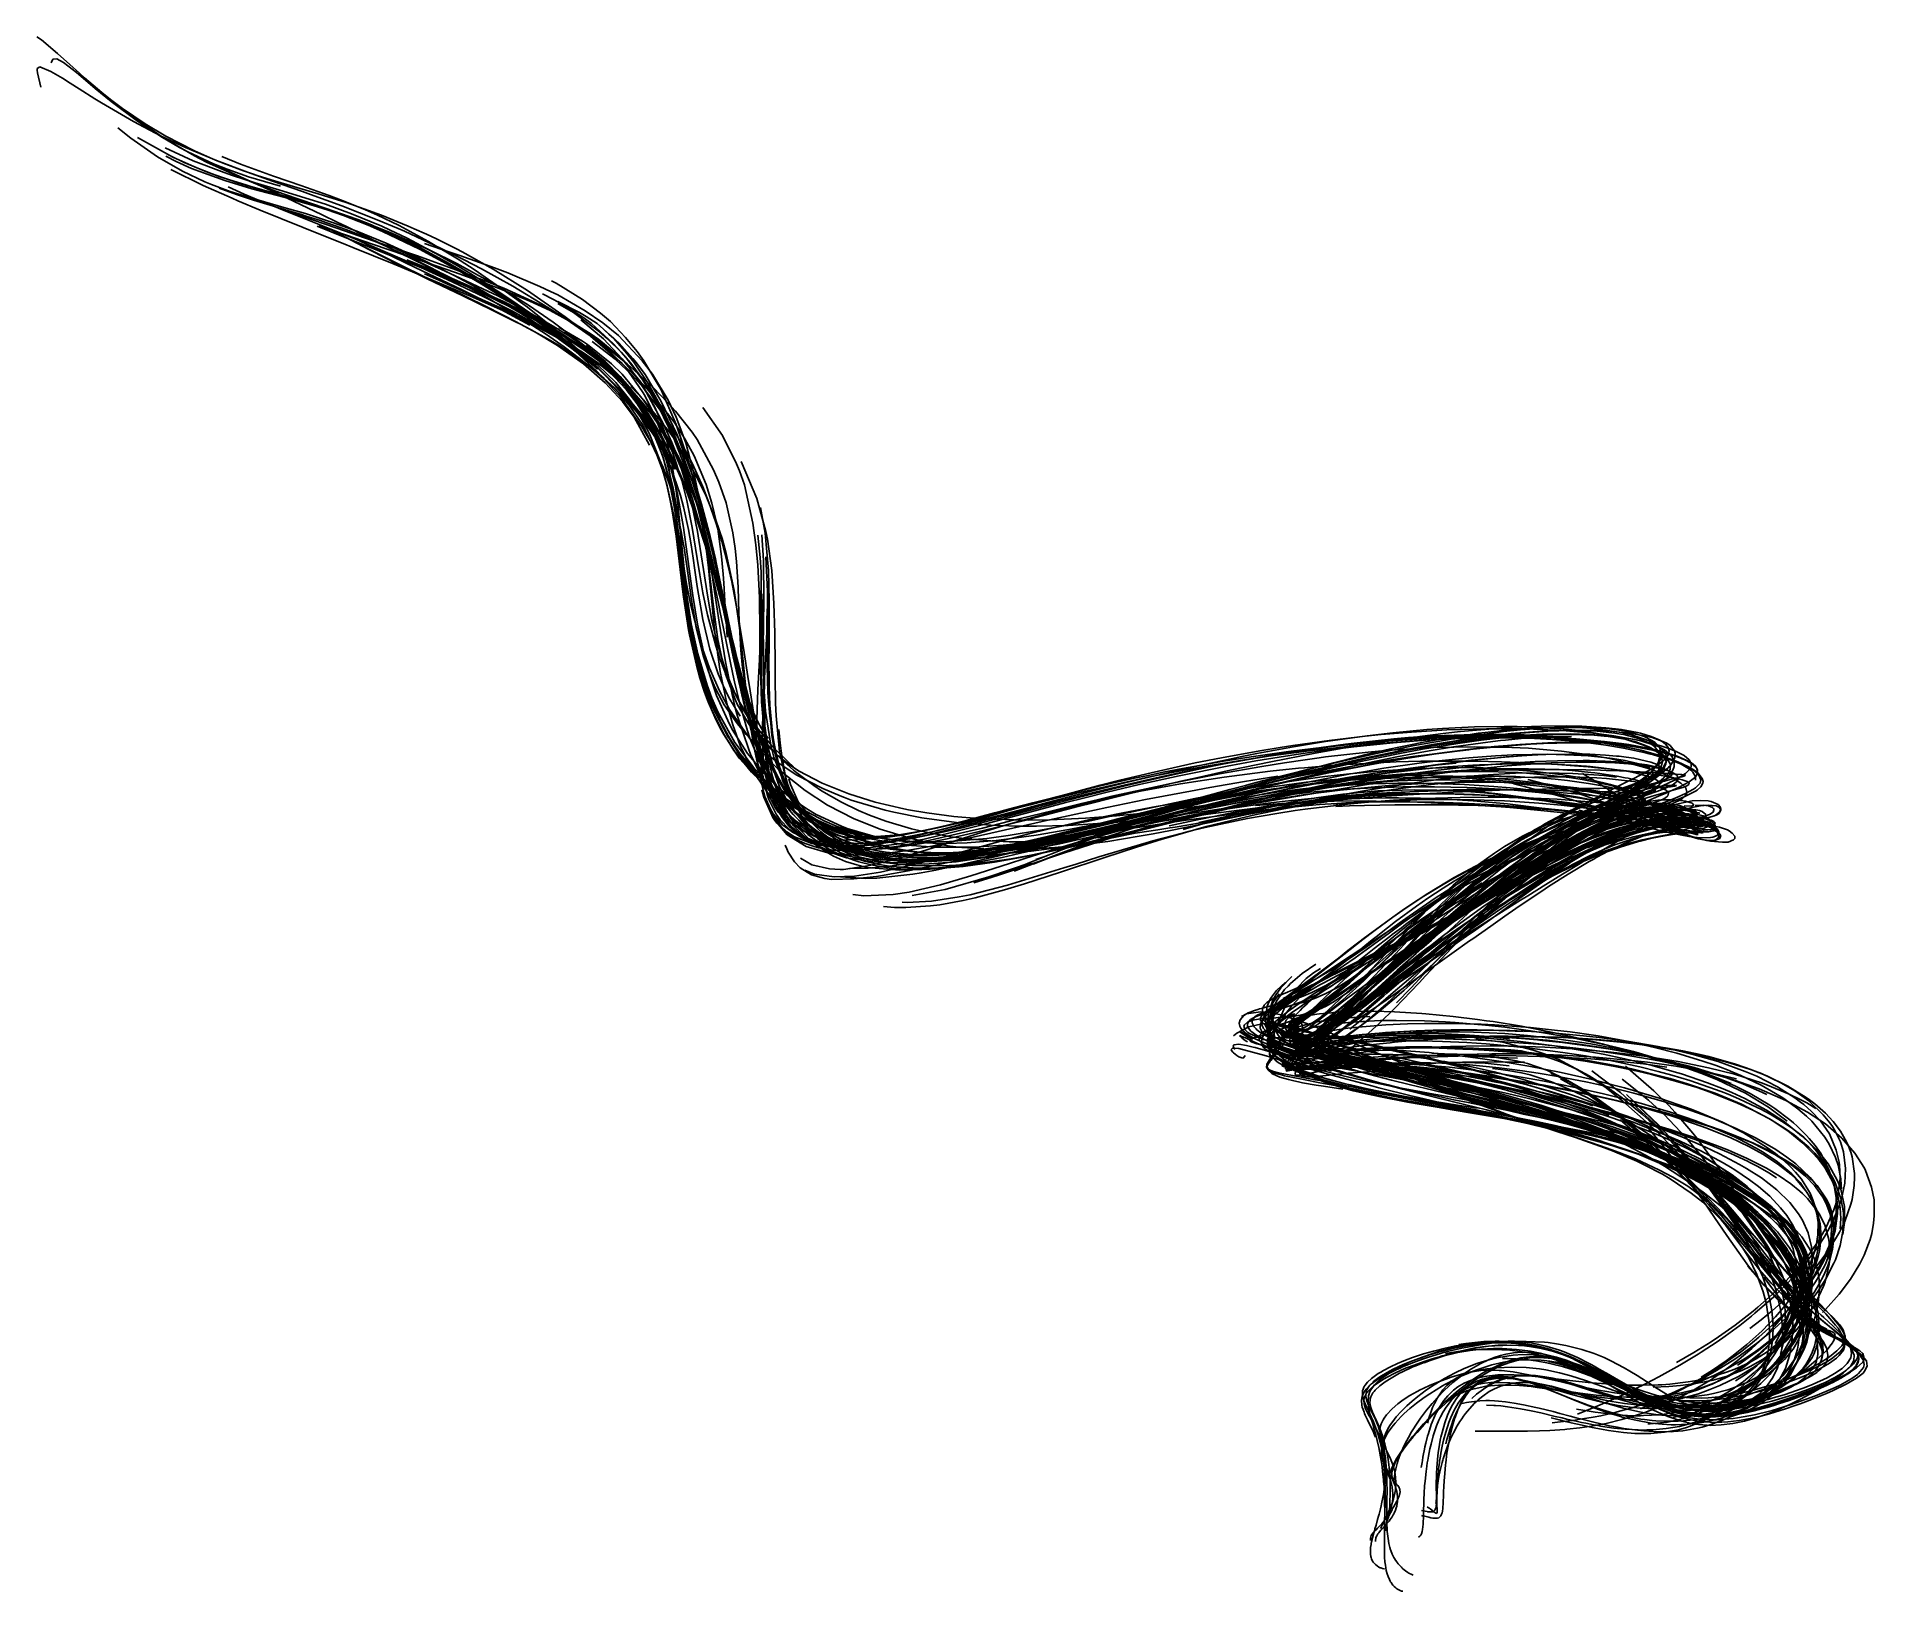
# Model space of a CAD drawing. Header units: metres. Extents: x -663 to 215, y -40 to 703.
import ezdxf

# ---------------------------------------------------------------- set-up
doc = ezdxf.new("R2010")
doc.units = ezdxf.units.M

msp = doc.modelspace()

# ---------------------------------------------------------------- linework, layer by layer
for p, q in [((-661.08, 701.37, -2032.7), (-663.37, 702.91, -2047.06)), ((-653.45, 694.89, -2003.05), (-661.08, 701.37, -2032.7)), ((-647.49, 689.57, -1986.16), (-653.45, 694.89, -2003.05)), ((-663.12, 687.69, -2078.26), (-663.18, 686.91, -2087.93)), ((-663.18, 686.91, -2087.93), (-663.05, 685.58, -2100.7)), ((-661.9, 688.51, -2052.47), (-663.12, 687.69, -2078.26)), ((-663.05, 685.58, -2100.7), (-661.36, 678.77, -2146.02)), ((-656.66, 686.36, -2014.27), (-661.9, 688.51, -2052.47)), ((-651.03, 683.06, -1990.34), (-656.66, 686.36, -2014.27)), ((-655.61, 692.14, -2085.46), (-656.44, 690.39, -2106.57)), ((-653.74, 692.35, -2061.68), (-655.61, 692.14, -2085.46)), ((-650.55, 690.66, -2037.08), (-653.74, 692.35, -2061.68)), ((-644.41, 685.82, -2007.25), (-650.55, 690.66, -2037.08)), ((-642.91, 685.48, -1975.41), (-647.49, 689.57, -1986.16)), ((-635.4, 678.2, -1978.63), (-644.41, 685.82, -2007.25)), ((-640.48, 683.32, -1970.26), (-642.91, 685.48, -1975.41)), ((-647.39, 680.78, -1978.43), (-651.03, 683.06, -1990.34)), ((-643.08, 678.03, -1966.95), (-647.39, 680.78, -1978.43)), ((-635.64, 673.3, -1951.8), (-643.08, 678.03, -1966.95)), ((-632.26, 676.24, -1956.02), (-640.48, 683.32, -1970.26)), ((-627.81, 671.95, -1960.87), (-635.4, 678.2, -1978.63)), ((-622.34, 668.64, -1952.11), (-635.26, 678.33, -1976.88)), ((-632.4, 671.27, -1946.2), (-635.64, 673.3, -1951.8)), ((-617.09, 662.36, -1928.41), (-632.4, 671.27, -1946.2)), ((-619.94, 666.44, -1940.29), (-632.26, 676.24, -1956.02)), ((-615.15, 662.5, -1940.2), (-627.81, 671.95, -1960.87)), ((-611.5, 661.35, -1937.73), (-622.34, 668.64, -1952.11)), ((-618.45, 654.47, -1946.7), (-624.52, 659.41, -1957.16)), ((-601.9, 654.14, -1925.44), (-619.94, 666.44, -1940.29)), ((-604.19, 655.57, -1919), (-617.09, 662.36, -1928.41)), ((-603.15, 654.68, -1926.59), (-615.15, 662.5, -1940.2)), ((-601.63, 655.41, -1928.27), (-611.5, 661.35, -1937.73)), ((-605.65, 645.5, -1929.77), (-618.45, 654.47, -1946.7)), ((-599.41, 646, -1923.59), (-615.24, 654.81, -1940.39)), ((-592.29, 649.94, -1913.76), (-604.19, 655.57, -1919)), ((-595.02, 649.98, -1919.68), (-603.15, 654.68, -1926.59)), ((-587.85, 645.99, -1918.21), (-601.9, 654.14, -1925.44)), ((-587.89, 648.39, -1919.9), (-601.63, 655.41, -1928.27)), ((-593.6, 638.56, -1918.35), (-605.65, 645.5, -1929.77)), ((-588.63, 643.65, -1920.39), (-601.96, 649.78, -1928.72)), ((-596.63, 643.18, -1922.43), (-601.66, 645.75, -1926.85)), ((-598.26, 645.41, -1924.12), (-601.55, 647.13, -1927.16)), ((-592.85, 642.78, -1918.41), (-599.41, 646, -1923.59)), ((-593.7, 643.18, -1920.46), (-598.26, 645.41, -1924.12)), ((-589.35, 639.86, -1917.4), (-596.63, 643.18, -1922.43)), ((-591.15, 647.89, -1916.89), (-595.02, 649.98, -1919.68)), ((-586.86, 640.15, -1916.15), (-593.7, 643.18, -1920.46)), ((-581.46, 637.98, -1912.5), (-592.85, 642.78, -1918.41)), ((-577.4, 643.69, -1911.06), (-592.29, 649.94, -1913.76)), ((-578.83, 642.2, -1910.87), (-591.15, 647.89, -1916.89)), ((-573.73, 637.94, -1915.19), (-588.63, 643.65, -1920.39)), ((-577.89, 643.97, -1916.17), (-587.89, 648.39, -1919.9)), ((-582.13, 642.97, -1916.06), (-587.85, 645.99, -1918.21)), ((-565.52, 635.47, -1913.33), (-582.13, 642.97, -1916.06)), ((-572.35, 639.56, -1908.71), (-578.83, 642.2, -1910.87)), ((-564.11, 635.16, -1909.45), (-578.12, 641.51, -1909.13)), ((-572.91, 641.94, -1914.91), (-577.89, 643.97, -1916.17)), ((-562.65, 638.14, -1911.52), (-577.4, 643.69, -1911.06)), ((-565.86, 641.98, -1915.77), (-574.83, 645.6, -1918.25)), ((-564.43, 638.82, -1913.82), (-572.91, 641.94, -1914.91)), ((-550.08, 636.26, -1914.9), (-565.86, 641.98, -1915.77)), ((-583.81, 631.8, -1914.13), (-599.2, 639.51, -1919.31)), ((-582.91, 633.52, -1911.51), (-593.6, 638.56, -1918.35)), ((-573.47, 634.1, -1911.79), (-589.35, 639.86, -1917.4)), ((-575.78, 635.96, -1911.87), (-586.86, 640.15, -1916.15)), ((-579.82, 632.21, -1909.95), (-582.91, 633.52, -1911.51)), ((-567.27, 633.06, -1909.65), (-581.46, 637.98, -1912.5)), ((-563.44, 632.04, -1910.37), (-575.78, 635.96, -1911.87)), ((-569.68, 636.52, -1914.26), (-573.73, 637.94, -1915.19)), ((-560.44, 630.24, -1911.03), (-573.47, 634.1, -1911.79)), ((-562.03, 635.95, -1906.89), (-572.35, 639.56, -1908.71)), ((-558.91, 633.06, -1913.45), (-569.68, 636.52, -1914.26)), ((-552.05, 628.5, -1911.22), (-567.27, 633.06, -1909.65)), ((-557.75, 632.32, -1913.14), (-565.52, 635.47, -1913.33)), ((-560.19, 637.36, -1913.61), (-564.43, 638.82, -1913.82)), ((-548.23, 627.88, -1912.89), (-564.11, 635.16, -1909.45)), ((-550.66, 633.89, -1913.62), (-562.65, 638.14, -1911.52)), ((-546.72, 631.5, -1907.16), (-562.03, 635.95, -1906.89)), ((-557.97, 636.62, -1913.59), (-560.19, 637.36, -1913.61)), ((-547.61, 629.68, -1914.58), (-558.91, 633.06, -1913.45)), ((-549.6, 633.99, -1914.23), (-557.97, 636.62, -1913.59)), ((-536.27, 628.89, -1917.83), (-550.66, 633.89, -1913.62)), ((-543.15, 633.85, -1915.46), (-550.08, 636.26, -1914.9)), ((-531.43, 628.58, -1918.49), (-549.6, 633.99, -1914.23)), ((-537.05, 631.75, -1916.5), (-543.15, 633.85, -1915.46)), ((-569.99, 625.65, -1913.34), (-583.81, 631.8, -1914.13)), ((-570.8, 628.89, -1907.17), (-579.82, 632.21, -1909.95)), ((-567.88, 627.45, -1907.38), (-576.09, 630.44, -1909.03)), ((-564.16, 627.68, -1912.86), (-571.88, 631.15, -1912.78)), ((-557.19, 624.74, -1906.95), (-570.8, 628.89, -1907.17)), ((-567.27, 624.49, -1913.45), (-569.99, 625.65, -1913.34)), ((-559.63, 624.79, -1907.3), (-567.88, 627.45, -1907.38)), ((-556.49, 620.03, -1915.29), (-567.27, 624.49, -1913.45)), ((-556.26, 624.35, -1913.98), (-564.16, 627.68, -1912.86)), ((-561.42, 631.44, -1910.32), (-563.44, 632.04, -1910.37)), ((-553.62, 629.23, -1911.08), (-561.42, 631.44, -1910.32)), ((-544.61, 625.98, -1914.44), (-560.44, 630.24, -1911.03)), ((-556.45, 623.81, -1907.59), (-559.63, 624.79, -1907.3)), ((-545.09, 627.67, -1914.64), (-557.75, 632.32, -1913.14)), ((-545.14, 621.33, -1909.71), (-557.19, 624.74, -1906.95)), ((-552.89, 622.96, -1914.69), (-556.26, 624.35, -1913.98)), ((-537.82, 624.82, -1916.2), (-553.62, 629.23, -1911.08)), ((-537.48, 624.2, -1916.26), (-552.05, 628.5, -1911.22)), ((-543.91, 625.88, -1914.2), (-548.23, 627.88, -1912.89)), ((-534.65, 625.78, -1918.18), (-547.61, 629.68, -1914.58)), ((-530.56, 622.65, -1918.66), (-545.09, 627.67, -1914.64)), ((-536.29, 623.7, -1917.54), (-544.61, 625.98, -1914.44)), ((-526.82, 617.75, -1921.91), (-543.91, 625.88, -1914.2)), ((-524.95, 620.85, -1922.68), (-537.82, 624.82, -1916.2)), ((-529.03, 621.57, -1920.33), (-537.48, 624.2, -1916.26)), ((-523.5, 626.94, -1920.9), (-537.05, 631.75, -1916.5)), ((-532.42, 627.55, -1919.14), (-536.27, 628.89, -1917.83)), ((-525.3, 622.79, -1921.98), (-534.65, 625.78, -1918.18)), ((-517.42, 622.09, -1925.24), (-532.42, 627.55, -1919.14)), ((-528.79, 627.8, -1919.26), (-531.43, 628.58, -1918.49)), ((-525.75, 626.88, -1920.22), (-528.79, 627.8, -1919.26)), ((-515.32, 623.59, -1924.13), (-525.75, 626.88, -1920.22)), ((-516.76, 624.41, -1923.79), (-523.5, 626.94, -1920.9)), ((-506.22, 620.11, -1929.41), (-516.76, 624.41, -1923.79)), ((-546.7, 616.06, -1918.18), (-556.49, 620.03, -1915.29)), ((-541.67, 619.38, -1912.08), (-556.45, 623.81, -1907.59)), ((-543.47, 619.2, -1917.67), (-552.89, 622.96, -1914.69)), ((-535.92, 611.73, -1922.45), (-546.7, 616.06, -1918.18)), ((-536.18, 616.88, -1923.48), (-545.86, 620.2, -1918.42)), ((-534.83, 618.32, -1913.79), (-545.14, 621.33, -1909.71)), ((-526.65, 612.51, -1925.61), (-543.47, 619.2, -1917.67)), ((-536.78, 617.89, -1914.11), (-541.67, 619.38, -1912.08)), ((-533.98, 617.01, -1915.41), (-536.78, 617.89, -1914.11)), ((-529.63, 621.78, -1920.64), (-536.29, 623.7, -1917.54)), ((-520.32, 611.47, -1933.75), (-536.18, 616.88, -1923.48)), ((-521.51, 613.99, -1920.97), (-534.83, 618.32, -1913.79)), ((-527.7, 614.97, -1918.7), (-533.98, 617.01, -1915.41)), ((-517.73, 618.19, -1923.88), (-530.56, 622.65, -1918.66)), ((-521.03, 619.08, -1925.45), (-529.63, 621.78, -1920.64)), ((-524.51, 620.1, -1922.79), (-529.03, 621.57, -1920.33)), ((-519.72, 614.31, -1925.77), (-526.82, 617.75, -1921.91)), ((-512.78, 618.29, -1928.59), (-525.3, 622.79, -1921.98)), ((-514.37, 617.18, -1929.19), (-524.95, 620.85, -1922.68)), ((-516.7, 617.37, -1927.57), (-524.51, 620.1, -1922.79)), ((-516.58, 617.59, -1928.17), (-521.03, 619.08, -1925.45)), ((-509.48, 615.21, -1927.92), (-517.73, 618.19, -1923.88)), ((-500.52, 615.42, -1933.25), (-517.42, 622.09, -1925.24)), ((-513.07, 616.04, -1929.94), (-516.7, 617.37, -1927.57)), ((-507.68, 614.31, -1934.17), (-516.58, 617.59, -1928.17)), ((-498.44, 617.53, -1931.9), (-515.32, 623.59, -1924.13)), ((-509.87, 615.5, -1932.19), (-514.37, 617.18, -1929.19)), ((-504.88, 612.8, -1935.68), (-513.07, 616.04, -1929.94)), ((-498.4, 612.29, -1937.8), (-512.78, 618.29, -1928.59)), ((-503.35, 612.91, -1936.8), (-509.87, 615.5, -1932.19)), ((-503.13, 612.83, -1931.37), (-509.48, 615.21, -1927.92)), ((-500.72, 617.71, -1932.7), (-506.22, 620.11, -1929.41)), ((-490.03, 612.59, -1939.95), (-500.72, 617.71, -1932.7)), ((-490.54, 611.22, -1938.37), (-500.52, 615.42, -1933.25)), ((-485.77, 612.35, -1938.55), (-498.44, 617.53, -1931.9)), ((-522.82, 606.46, -1928.82), (-535.92, 611.73, -1922.45)), ((-516.66, 607.23, -1938.79), (-529.33, 612.29, -1930.89)), ((-514.71, 607.8, -1937.31), (-528.44, 612.5, -1927.97)), ((-525.04, 614.08, -1920.2), (-527.7, 614.97, -1918.7)), ((-510.21, 605.79, -1935.35), (-526.65, 612.51, -1925.61)), ((-520.46, 612.48, -1922.95), (-525.04, 614.08, -1920.2)), ((-515.77, 607.05, -1946.47), (-524.39, 611.6, -1939.96)), ((-516.88, 604.06, -1931.98), (-522.82, 606.46, -1928.82)), ((-510.24, 609.9, -1928.14), (-521.51, 613.99, -1920.97)), ((-513.87, 610.04, -1927.21), (-520.46, 612.48, -1922.95)), ((-512.45, 608.79, -1939.4), (-520.32, 611.47, -1933.75)), ((-515.62, 612.31, -1928.18), (-519.72, 614.31, -1925.77)), ((-506.6, 603.24, -1945.64), (-516.66, 607.23, -1938.79)), ((-504.48, 601.15, -1955.61), (-515.77, 607.05, -1946.47)), ((-505.49, 607.31, -1934.8), (-515.62, 612.31, -1928.18)), ((-507.91, 605.49, -1942.23), (-514.71, 607.8, -1937.31)), ((-510.37, 608.69, -1929.58), (-513.87, 610.04, -1927.21)), ((-507.12, 606.97, -1943.42), (-512.45, 608.79, -1939.4)), ((-499.61, 604.22, -1937.36), (-510.37, 608.69, -1929.58)), ((-496.19, 604.18, -1938.16), (-510.24, 609.9, -1928.14)), ((-500.66, 611.49, -1939.25), (-507.68, 614.31, -1934.17)), ((-500.58, 604.73, -1948.55), (-507.12, 606.97, -1943.42)), ((-490.14, 599.7, -1946.17), (-505.49, 607.31, -1934.8)), ((-497.96, 609.86, -1940.81), (-504.88, 612.8, -1935.68)), ((-500.19, 611.59, -1939.12), (-503.35, 612.91, -1936.8)), ((-493.28, 608.9, -1937.37), (-503.13, 612.83, -1931.37)), ((-491.03, 607.22, -1946.68), (-500.66, 611.49, -1939.25)), ((-486.98, 605.51, -1949.51), (-500.19, 611.59, -1939.12)), ((-494.64, 610.61, -1940.38), (-498.4, 612.29, -1937.8)), ((-480.25, 601.3, -1955.09), (-497.96, 609.86, -1940.81)), ((-486.16, 606.55, -1946.53), (-494.64, 610.61, -1940.38)), ((-475.34, 600.85, -1950.01), (-493.28, 608.9, -1937.37)), ((-477.66, 600.57, -1957.72), (-491.03, 607.22, -1946.68)), ((-487.49, 609.9, -1939.97), (-490.54, 611.22, -1938.37)), ((-476.06, 605.04, -1950.69), (-490.03, 612.59, -1939.95)), ((-469.95, 601.72, -1949.93), (-487.49, 609.9, -1939.97)), ((-470.79, 598.34, -1958.64), (-486.16, 606.55, -1946.53)), ((-482.91, 611.13, -1940.12), (-485.77, 612.35, -1938.55)), ((-477.01, 608.48, -1943.48), (-482.91, 611.13, -1940.12)), ((-472.27, 606.27, -1946.27), (-477.01, 608.48, -1943.48)), ((-512.15, 602.14, -1934.61), (-516.88, 604.06, -1931.98)), ((-492.43, 594.09, -1946.89), (-512.15, 602.14, -1934.61)), ((-501.5, 602.13, -1941.04), (-510.21, 605.79, -1935.35)), ((-497.52, 599.88, -1954.86), (-508.68, 605.22, -1946.4)), ((-488.87, 593.53, -1968.04), (-508.01, 603.01, -1952.75)), ((-495.79, 601.4, -1951.46), (-507.91, 605.49, -1942.23)), ((-488.63, 596.13, -1959.04), (-506.6, 603.24, -1945.64)), ((-496.03, 596.8, -1962.74), (-504.48, 601.15, -1955.61)), ((-484.94, 594.95, -1952.9), (-501.5, 602.13, -1941.04)), ((-487.9, 600.36, -1959.01), (-500.58, 604.73, -1948.55)), ((-485.93, 597.97, -1947.96), (-499.61, 604.22, -1937.36)), ((-482.37, 592.64, -1966.99), (-497.52, 599.88, -1954.86)), ((-478.06, 595.87, -1952.46), (-496.19, 604.18, -1938.16)), ((-486.45, 599.17, -1964.86), (-495.97, 603.5, -1957.21)), ((-475.95, 594.67, -1967.26), (-495.79, 601.4, -1951.46)), ((-483.36, 596.36, -1951.51), (-490.14, 599.7, -1946.17)), ((-481.35, 598.09, -1964.56), (-487.9, 600.36, -1959.01)), ((-482.28, 603.2, -1953.34), (-486.98, 605.51, -1949.51)), ((-468.11, 590.81, -1980.11), (-486.45, 599.17, -1964.86)), ((-475.34, 592.8, -1956.58), (-485.93, 597.97, -1947.96)), ((-465.76, 594.29, -1967.64), (-482.28, 603.2, -1953.34)), ((-462.88, 591.48, -1980.63), (-481.35, 598.09, -1964.56)), ((-463.94, 592.46, -1969.18), (-480.25, 601.3, -1955.09)), ((-469.59, 601.22, -1965.03), (-477.89, 604.03, -1959.54)), ((-460.33, 590.87, -1973.08), (-477.66, 600.57, -1957.72)), ((-461.42, 596.21, -1963.09), (-476.06, 605.04, -1950.69)), ((-462.5, 594.48, -1960.02), (-475.34, 600.85, -1950.01)), ((-462.6, 601.43, -1952.3), (-472.27, 606.27, -1946.27)), ((-468.3, 596.95, -1960.66), (-470.79, 598.34, -1958.64)), ((-459, 596.27, -1956.55), (-469.95, 601.72, -1949.93)), ((-460.99, 598.31, -1970.92), (-469.59, 601.22, -1965.03)), ((-459.84, 600.01, -1954.07), (-462.6, 601.43, -1952.3)), ((-444.45, 592.44, -1983.06), (-460.99, 598.31, -1970.92)), ((-445.11, 591.76, -1964.28), (-459.84, 600.01, -1954.07)), ((-486.86, 592.17, -1970.65), (-496.03, 596.8, -1962.74)), ((-483.7, 590.51, -1952.71), (-492.43, 594.09, -1946.89)), ((-478.22, 588.34, -1976.78), (-488.87, 593.53, -1968.04)), ((-475.29, 590.77, -1969.54), (-488.63, 596.13, -1959.04)), ((-480.51, 589.02, -1976.17), (-486.86, 592.17, -1970.65)), ((-474.18, 591.26, -1970.12), (-486.36, 596.26, -1960.55)), ((-467.11, 586.89, -1966.88), (-484.94, 594.95, -1952.9)), ((-468.08, 588.42, -1975.81), (-484, 594.85, -1963.06)), ((-465.81, 583.05, -1965.69), (-483.7, 590.51, -1952.71)), ((-467.32, 588.52, -1965.09), (-483.36, 596.36, -1951.51)), ((-469.65, 586.54, -1977.53), (-482.37, 592.64, -1966.99)), ((-476.38, 587, -1979.76), (-480.51, 589.02, -1976.17)), ((-463.69, 588.68, -1964.65), (-478.06, 595.87, -1952.46)), ((-469.35, 585.64, -1976.76), (-477.94, 589.5, -1969.4)), ((-463.58, 590.38, -1977.37), (-475.95, 594.67, -1967.26)), ((-459.26, 584.34, -1970.43), (-475.34, 592.8, -1956.58)), ((-458.55, 583.78, -1983.23), (-475.29, 590.77, -1969.54)), ((-463.55, 586.77, -1978.76), (-474.18, 591.26, -1970.12)), ((-462.3, 593.5, -1965.65), (-468.3, 596.95, -1960.66)), ((-463.3, 588.61, -1984.15), (-468.11, 590.81, -1980.11)), ((-458.71, 590.24, -1973.98), (-465.76, 594.29, -1967.64)), ((-450.79, 584.73, -1981.2), (-463.94, 592.46, -1969.18)), ((-451.14, 585.88, -1987.75), (-463.58, 590.38, -1977.37)), ((-450.68, 586.9, -1991.51), (-462.88, 591.48, -1980.63)), ((-448.84, 587.05, -1971.62), (-462.5, 594.48, -1960.02)), ((-455.78, 589.59, -1971.24), (-462.3, 593.5, -1965.65)), ((-453.72, 591.27, -1969.96), (-461.42, 596.21, -1963.09)), ((-457.6, 589.28, -1975.56), (-460.33, 590.87, -1973.08)), ((-450.64, 591.92, -1961.85), (-459, 596.27, -1956.55)), ((-449.19, 584.5, -1982.86), (-458.71, 590.24, -1973.98)), ((-454.32, 587.33, -1978.58), (-457.6, 589.28, -1975.56)), ((-451.59, 587.02, -1974.9), (-455.78, 589.59, -1971.24)), ((-438.82, 580.95, -1984.19), (-453.72, 591.27, -1969.96)), ((-435.64, 583.59, -1972.11), (-450.64, 591.92, -1961.85)), ((-428.64, 581.55, -1977.03), (-445.11, 591.76, -1964.28)), ((-438.13, 590.08, -1987.91), (-444.45, 592.44, -1983.06)), ((-422.74, 583.55, -2000.8), (-438.13, 590.08, -1987.91)), ((-465.04, 582, -1987.73), (-478.22, 588.34, -1976.78)), ((-459.95, 579.12, -1993.92), (-476.38, 587, -1979.76)), ((-459.98, 581.87, -1985.68), (-469.65, 586.54, -1977.53)), ((-464.92, 583.67, -1980.59), (-469.35, 585.64, -1976.76)), ((-461.14, 585.56, -1981.48), (-468.08, 588.42, -1975.81)), ((-459.93, 584.94, -1971.64), (-467.32, 588.52, -1965.09)), ((-449.54, 578.54, -1981.88), (-467.11, 586.89, -1966.88)), ((-455.98, 578.89, -1973.29), (-465.81, 583.05, -1965.69)), ((-449, 574.17, -2001.24), (-465.04, 582, -1987.73)), ((-458.31, 580.73, -1986.39), (-464.92, 583.67, -1980.59)), ((-458.94, 586.21, -1968.82), (-463.69, 588.68, -1964.65)), ((-455.61, 583.32, -1985.35), (-463.55, 586.77, -1978.76)), ((-450.07, 582.4, -1995.32), (-463.3, 588.61, -1984.15)), ((-450.13, 580.85, -1990.67), (-461.14, 585.56, -1981.48)), ((-443.1, 573.45, -2000.26), (-459.98, 581.87, -1985.68)), ((-447.54, 578.93, -1983.2), (-459.93, 584.94, -1971.64)), ((-455.8, 582.46, -1973.49), (-459.26, 584.34, -1970.43)), ((-450.2, 581.48, -1976.76), (-458.94, 586.21, -1968.82)), ((-453.41, 581.57, -1987.5), (-458.55, 583.78, -1983.23)), ((-445.91, 575.18, -1997.39), (-458.31, 580.73, -1986.39)), ((-449.95, 579.21, -1978.77), (-455.8, 582.46, -1973.49)), ((-453.24, 582.28, -1987.34), (-455.61, 583.32, -1985.35)), ((-442.27, 579.73, -1990.2), (-454.32, 587.33, -1978.58)), ((-446.89, 578.69, -1992.97), (-453.41, 581.57, -1987.5)), ((-447.43, 579.66, -1992.25), (-453.24, 582.28, -1987.34)), ((-436.15, 576.84, -1989.22), (-451.59, 587.02, -1974.9)), ((-444.74, 583.49, -1993.19), (-451.14, 585.88, -1987.75)), ((-438.59, 577.05, -1992.98), (-450.79, 584.73, -1981.2)), ((-439.94, 582.63, -2001.3), (-450.68, 586.9, -1991.51)), ((-431.98, 570.69, -1994.84), (-450.2, 581.48, -1976.76)), ((-439.08, 575.87, -2000.11), (-450.13, 580.85, -1990.67)), ((-442.89, 578.94, -2001.41), (-450.07, 582.4, -1995.32)), ((-441.42, 579.59, -1990.37), (-449.19, 584.5, -1982.86)), ((-441.44, 582.79, -1978.23), (-448.84, 587.05, -1971.62)), ((-441.37, 582.2, -1996.08), (-444.74, 583.49, -1993.19)), ((-428.18, 574.51, -1990.99), (-441.44, 582.79, -1978.23)), ((-427.61, 576.47, -2008.39), (-441.37, 582.2, -1996.08)), ((-422.57, 574.7, -2018.11), (-439.94, 582.63, -2001.3)), ((-432.07, 576.04, -1990.94), (-438.82, 580.95, -1984.19)), ((-418.97, 573.51, -1984.82), (-435.64, 583.59, -1972.11)), ((-410.6, 569.03, -1993.09), (-428.64, 581.55, -1977.03)), ((-417.6, 581.16, -2005.34), (-422.74, 583.55, -2000.8)), ((-416.16, 577.34, -2012.97), (-421.5, 580.03, -2006.7)), ((-414.24, 579.52, -2008.4), (-417.6, 581.16, -2005.34)), ((-415.01, 585.11, -2005.52), (-417.16, 586.18, -2003.32)), ((-402.35, 577.33, -2019.92), (-415.01, 585.11, -2005.52)), ((-445.25, 572.06, -2006.48), (-459.95, 579.12, -1993.92)), ((-439.11, 571.41, -1987.61), (-455.98, 578.89, -1973.29)), ((-447.07, 577.59, -1981.41), (-449.95, 579.21, -1978.77)), ((-435.77, 571.62, -1994.59), (-449.54, 578.54, -1981.88)), ((-440.36, 569.85, -2008.63), (-449, 574.17, -2001.24)), ((-432.65, 571.49, -1998.21), (-447.54, 578.93, -1983.2)), ((-438.23, 575.34, -2000.2), (-447.43, 579.66, -1992.25)), ((-430.81, 567.78, -1997.34), (-447.07, 577.59, -1981.41)), ((-441.38, 576.18, -1997.66), (-446.89, 578.69, -1992.97)), ((-440.53, 572.73, -2002.21), (-445.91, 575.18, -1997.39)), ((-434.38, 566.65, -2015.83), (-445.25, 572.06, -2006.48)), ((-427.54, 565.07, -2014.38), (-443.1, 573.45, -2000.26)), ((-426.39, 570.32, -2015.73), (-442.89, 578.94, -2001.41)), ((-431.88, 572.72, -2000.77), (-442.27, 579.73, -1990.2)), ((-425.32, 568.5, -2007.15), (-441.42, 579.59, -1990.37)), ((-432.56, 571.93, -2005.31), (-441.38, 576.18, -1997.66)), ((-431.01, 568.18, -2010.87), (-440.53, 572.73, -2002.21)), ((-427.67, 566.03, -1998.21), (-439.11, 571.41, -1987.61)), ((-427.7, 569.72, -2004.13), (-438.59, 577.05, -1992.98)), ((-421.84, 566.67, -2015.16), (-438.23, 575.34, -2000.2)), ((-433.54, 575.06, -1991.72), (-436.15, 576.84, -1989.22)), ((-417.34, 561.4, -2013.58), (-435.77, 571.62, -1994.59)), ((-426.63, 570.2, -1998.52), (-433.54, 575.06, -1991.72)), ((-428.94, 569.59, -2002.11), (-432.65, 571.49, -1998.21)), ((-430.09, 570.71, -2007.47), (-432.56, 571.93, -2005.31)), ((-428.7, 573.53, -1994.38), (-432.07, 576.04, -1990.94)), ((-414.89, 559.94, -2019.9), (-431.88, 572.72, -2000.77)), ((-413.38, 561.25, -2011.23), (-428.7, 573.53, -1994.38)), ((-416.4, 566.49, -2003.26), (-428.18, 574.51, -1990.99)), ((-417.9, 571.97, -2017.59), (-427.61, 576.47, -2008.39)), ((-411.14, 568.58, -2030.07), (-422.57, 574.7, -2018.11)), ((-414.09, 570.43, -1988.76), (-418.97, 573.51, -1984.82)), ((-405.47, 565.21, -2030.53), (-417.9, 571.97, -2017.59)), ((-409.28, 573.44, -2021.46), (-416.16, 577.34, -2012.97)), ((-401.1, 571.91, -2021.58), (-414.24, 579.52, -2008.4)), ((-406.66, 571.03, -2023.31), (-414.17, 575.35, -2014.4)), ((-403.87, 571.1, -2026.82), (-414.11, 576.29, -2014.05)), ((-401.76, 568.45, -2031.36), (-409.28, 573.44, -2021.46)), ((-393.79, 570.81, -2030.72), (-402.35, 577.33, -2019.92)), ((-392.62, 566.05, -2031.02), (-401.1, 571.91, -2021.58)), ((-434.44, 566.8, -2013.77), (-440.36, 569.85, -2008.63)), ((-425.17, 561.76, -2022.07), (-434.44, 566.8, -2013.77)), ((-432.01, 565.45, -2017.88), (-434.38, 566.65, -2015.83)), ((-422.25, 560.23, -2026.53), (-432.01, 565.45, -2017.88)), ((-427.21, 567.72, -1999.81), (-431.98, 570.69, -1994.84)), ((-424.26, 564.78, -2017.13), (-431.01, 568.18, -2010.87)), ((-419.59, 560.49, -2009.2), (-430.81, 567.78, -1997.34)), ((-417.63, 563.88, -2018.94), (-430.09, 570.71, -2007.47)), ((-412.76, 560.47, -2020.94), (-428.94, 569.59, -2002.11)), ((-423.43, 566.73, -2008.66), (-427.7, 569.72, -2004.13)), ((-410.31, 556.82, -2016.68), (-427.67, 566.03, -1998.21)), ((-417.44, 561.24, -2010.64), (-427.21, 567.72, -1999.81)), ((-411.06, 558.29, -2015.24), (-426.63, 570.2, -1998.52)), ((-416.32, 564.54, -2024.82), (-426.39, 570.32, -2015.73)), ((-409, 555.8, -2026.24), (-425.32, 568.5, -2007.15)), ((-420.82, 562.96, -2020.37), (-424.26, 564.78, -2017.13)), ((-414.82, 560.4, -2018.25), (-423.43, 566.73, -2008.66)), ((-411.64, 560.57, -2025.14), (-421.84, 566.67, -2015.16)), ((-414.95, 559.67, -2026.05), (-420.82, 562.96, -2020.37)), ((-408.6, 558.31, -2027.8), (-417.63, 563.88, -2018.94)), ((-403.21, 556.49, -2018.43), (-416.4, 566.49, -2003.26)), ((-408.37, 559.52, -2032.36), (-416.32, 564.54, -2024.82)), ((-409.68, 567.57, -1992.46), (-414.09, 570.43, -1988.76)), ((-411.88, 562.97, -2042.11), (-413.72, 563.91, -2039.61)), ((-402.4, 557.32, -2054.8), (-411.88, 562.97, -2042.11)), ((-407.33, 566.37, -2034.25), (-411.14, 568.58, -2030.07)), ((-399.65, 560.71, -2004.03), (-410.6, 569.03, -1993.09)), ((-397.04, 558.81, -2004.06), (-409.68, 567.57, -1992.46)), ((-401.36, 562.56, -2041.13), (-407.33, 566.37, -2034.25)), ((-394.2, 561.76, -2039.65), (-406.66, 571.03, -2023.31)), ((-398.3, 560.7, -2038.72), (-405.47, 565.21, -2030.53)), ((-402.22, 570.17, -2028.94), (-403.87, 571.1, -2026.82)), ((-392.31, 558.49, -2043.73), (-403.16, 567.56, -2028.96)), ((-400.57, 569.2, -2031.08), (-402.22, 570.17, -2028.94)), ((-398.09, 565.76, -2036.37), (-401.76, 568.45, -2031.36)), ((-393.92, 557.07, -2050.53), (-401.36, 562.56, -2041.13)), ((-395.41, 565.75, -2038.03), (-400.57, 569.2, -2031.08)), ((-387.65, 556.22, -2051.79), (-398.09, 565.76, -2036.37)), ((-384.85, 556.37, -2053.4), (-395.41, 565.75, -2038.03)), ((-389.05, 566.67, -2037.09), (-393.79, 570.81, -2030.72)), ((-385.18, 560, -2040.17), (-392.62, 566.05, -2031.02)), ((-389.73, 560.72, -2045.69), (-391.69, 562.46, -2042.83)), ((-381.75, 559.11, -2047.77), (-389.05, 566.67, -2037.09)), ((-414.26, 555.21, -2032.49), (-425.17, 561.76, -2022.07)), ((-418.78, 558.29, -2029.67), (-422.25, 560.23, -2026.53)), ((-411.06, 554.57, -2018.86), (-419.59, 560.49, -2009.2)), ((-413.54, 555.22, -2034.56), (-418.78, 558.29, -2029.67)), ((-404.02, 551.27, -2027.22), (-417.44, 561.24, -2010.64)), ((-412.7, 558.68, -2018.66), (-417.34, 561.4, -2013.58)), ((-411.61, 557.69, -2029.37), (-414.95, 559.67, -2026.05)), ((-405.94, 552.55, -2030.92), (-414.89, 559.94, -2019.9)), ((-406.3, 553.67, -2028.43), (-414.82, 560.4, -2018.25)), ((-401.88, 546.45, -2045.82), (-414.26, 555.21, -2032.49)), ((-400.73, 546.45, -2047.84), (-413.54, 555.22, -2034.56)), ((-399.06, 548.5, -2028.81), (-413.38, 561.25, -2011.23)), ((-400.61, 552.43, -2037.18), (-412.76, 560.47, -2020.94)), ((-397.74, 548.68, -2037.07), (-412.7, 558.68, -2018.66)), ((-403.31, 554.97, -2033.9), (-411.64, 560.57, -2025.14)), ((-409.56, 556.44, -2031.43), (-411.61, 557.69, -2029.37)), ((-403.72, 552.29, -2023.7), (-411.06, 558.29, -2015.24)), ((-400.47, 546.52, -2032.01), (-411.06, 554.57, -2018.86)), ((-403.2, 556.61, -2052.51), (-411.04, 561.76, -2042.19)), ((-402.4, 552.14, -2026.04), (-410.31, 556.82, -2016.68)), ((-406.63, 554.56, -2034.44), (-409.56, 556.44, -2031.43)), ((-407.05, 554.2, -2028.63), (-409, 555.8, -2026.24)), ((-395.57, 548.51, -2042.39), (-408.6, 558.31, -2027.8)), ((-396.82, 551.01, -2044.49), (-408.37, 559.52, -2032.36)), ((-403.7, 552.58, -2037.55), (-406.63, 554.56, -2034.44)), ((-395.21, 543.89, -2043.16), (-406.3, 553.67, -2028.43)), ((-398.53, 551.45, -2039.24), (-403.31, 554.97, -2033.9)), ((-399.69, 553.66, -2022.7), (-403.21, 556.49, -2018.43)), ((-396.03, 551.02, -2062), (-403.2, 556.61, -2052.51)), ((-399.9, 555.69, -2058.11), (-402.4, 557.32, -2054.8)), ((-391.32, 547.54, -2067.22), (-400.69, 555.34, -2054.95)), ((-388.52, 546.45, -2073.14), (-399.9, 555.69, -2058.11)), ((-389.94, 545.1, -2035.54), (-399.69, 553.66, -2022.7)), ((-383.47, 546.64, -2023.17), (-399.65, 560.71, -2004.03)), ((-394.55, 558.1, -2043.29), (-398.3, 560.7, -2038.72)), ((-386.78, 548.81, -2066.01), (-397.69, 557.19, -2052.19)), ((-387.95, 552.01, -2013.3), (-397.04, 558.81, -2004.06)), ((-386.45, 551.44, -2054.38), (-394.55, 558.1, -2043.29)), ((-390.35, 558.44, -2045.01), (-394.2, 561.76, -2039.65)), ((-381.84, 544.93, -2069.27), (-393.92, 557.07, -2050.53)), ((-383.38, 548.93, -2057.21), (-392.31, 558.49, -2043.73)), ((-383.89, 552.01, -2054.55), (-390.35, 558.44, -2045.01)), ((-387.44, 558.56, -2049.1), (-389.73, 560.72, -2045.69)), ((-381.79, 549.8, -2061.04), (-387.65, 556.22, -2051.79)), ((-381.12, 551.52, -2058.98), (-387.44, 558.56, -2049.1)), ((-373.78, 547.86, -2056.99), (-385.18, 560, -2040.17)), ((-378.35, 549.11, -2063.54), (-384.85, 556.37, -2053.4)), ((-376.3, 552.47, -2056.44), (-381.75, 559.11, -2047.77)), ((-395.39, 542.8, -2045.41), (-405.94, 552.55, -2030.92)), ((-397.46, 545.91, -2036.08), (-404.02, 551.27, -2027.22)), ((-394.72, 544.35, -2034.94), (-403.72, 552.29, -2023.7)), ((-400.4, 550.22, -2041.16), (-403.7, 552.58, -2037.55)), ((-390.47, 543.82, -2042.32), (-402.4, 552.14, -2026.04)), ((-391.57, 537.48, -2058.91), (-401.88, 546.45, -2045.82)), ((-395.94, 542.74, -2053.28), (-400.73, 546.45, -2047.84)), ((-395.46, 548.59, -2044.74), (-400.61, 552.43, -2037.18)), ((-396.85, 543.6, -2036.77), (-400.47, 546.52, -2032.01)), ((-395.16, 546.07, -2047.27), (-400.4, 550.22, -2041.16)), ((-386.83, 536.22, -2045.87), (-399.06, 548.5, -2028.81)), ((-395.75, 549.28, -2042.48), (-398.53, 551.45, -2039.24)), ((-392.38, 544.73, -2044.24), (-397.74, 548.68, -2037.07)), ((-392.52, 547.48, -2049.37), (-396.82, 551.01, -2044.49)), ((-392.74, 548.18, -2066.38), (-396.03, 551.02, -2062)), ((-390.51, 544.81, -2049.01), (-395.75, 549.28, -2042.48)), ((-392.58, 546, -2046.01), (-395.57, 548.51, -2042.39)), ((-385.19, 539.1, -2062.46), (-395.46, 548.59, -2044.74)), ((-386.39, 537.51, -2059.16), (-395.16, 546.07, -2047.27)), ((-387.14, 542.72, -2073.9), (-392.74, 548.18, -2066.38)), ((-381.45, 534.23, -2062.27), (-392.58, 546, -2046.01)), ((-383.25, 538.38, -2061.57), (-392.52, 547.48, -2049.37)), ((-384.29, 540.46, -2076.64), (-391.32, 547.54, -2067.22)), ((-379.76, 534.86, -2050.73), (-389.94, 545.1, -2035.54)), ((-383.38, 541.53, -2079.97), (-388.52, 546.45, -2073.14)), ((-381, 546.45, -2020.99), (-387.95, 552.01, -2013.3)), ((-378.31, 540.69, -2076.96), (-386.78, 548.81, -2066.01)), ((-382.49, 547.68, -2060.41), (-386.45, 551.44, -2054.38)), ((-379.31, 546.79, -2061.72), (-383.89, 552.01, -2054.55)), ((-377.56, 541, -2030.99), (-383.47, 546.64, -2023.17)), ((-378.59, 542.95, -2064.97), (-383.38, 548.93, -2057.21)), ((-374.46, 537.7, -2075.38), (-382.49, 547.68, -2060.41)), ((-373.61, 533.06, -2085.95), (-381.84, 544.93, -2069.27)), ((-373.59, 538.77, -2075.08), (-381.79, 549.8, -2061.04)), ((-377.8, 547.36, -2064.37), (-381.12, 551.52, -2058.98)), ((-368.58, 535.18, -2037.09), (-381, 546.45, -2020.99)), ((-372.53, 537.66, -2073.17), (-379.31, 546.79, -2061.72)), ((-376.55, 546.91, -2066.43), (-378.35, 549.11, -2063.54)), ((-370.98, 537.17, -2076.22), (-377.8, 547.36, -2064.37)), ((-372.46, 541.36, -2073.25), (-376.55, 546.91, -2066.43)), ((-372.96, 547.92, -2062.11), (-376.3, 552.47, -2056.44)), ((-368.94, 541.61, -2065.22), (-373.78, 547.86, -2056.99)), ((-364.8, 533.99, -2078.01), (-372.96, 547.92, -2062.11)), ((-391.94, 539.41, -2043.6), (-396.85, 543.6, -2036.77)), ((-388.87, 536.43, -2062.28), (-395.94, 542.74, -2053.28)), ((-383.95, 530.23, -2063.9), (-395.39, 542.8, -2045.41)), ((-384.1, 533.82, -2049.95), (-394.72, 544.35, -2034.94)), ((-385.49, 539.1, -2054.3), (-392.38, 544.73, -2044.24)), ((-387.26, 535.14, -2050.55), (-391.94, 539.41, -2043.6)), ((-383.28, 528.45, -2071.67), (-391.57, 537.48, -2058.91)), ((-386.44, 540.97, -2054.48), (-390.51, 544.81, -2049.01)), ((-383.34, 537.96, -2053.43), (-390.47, 543.82, -2042.32)), ((-385.32, 532.89, -2067.24), (-388.87, 536.43, -2062.28)), ((-383.51, 538.81, -2078.84), (-387.14, 542.72, -2073.9)), ((-376.12, 523.77, -2063.25), (-386.83, 536.22, -2045.87)), ((-380.47, 534.44, -2063.56), (-386.44, 540.97, -2054.48)), ((-379.85, 529.51, -2069.81), (-386.39, 537.51, -2059.16)), ((-380.13, 534.21, -2062.87), (-385.49, 539.1, -2054.3)), ((-381.41, 535.01, -2069.8), (-385.19, 539.1, -2062.46)), ((-379.85, 535.37, -2082.75), (-384.29, 540.46, -2076.64)), ((-380.53, 535.35, -2082.96), (-383.51, 538.81, -2078.84)), ((-373.14, 529.18, -2094.14), (-383.38, 541.53, -2079.97)), ((-373.58, 527.7, -2071.9), (-383.34, 537.96, -2053.43)), ((-374.51, 527.23, -2076.11), (-383.25, 538.38, -2061.57)), ((-371.78, 532.81, -2077.01), (-378.59, 542.95, -2064.97)), ((-373.48, 535.42, -2083.36), (-378.31, 540.69, -2076.96)), ((-372.38, 535.7, -2038.43), (-377.56, 541, -2030.99)), ((-367.84, 525.79, -2091.95), (-374.46, 537.7, -2075.38)), ((-365.98, 526.05, -2089.5), (-373.59, 538.77, -2075.08)), ((-370.69, 534.96, -2076.41), (-372.53, 537.66, -2073.17)), ((-364.87, 528.74, -2087.06), (-372.46, 541.36, -2073.25)), ((-363.69, 523.84, -2090.11), (-370.98, 537.17, -2076.22)), ((-361.45, 529.08, -2080.83), (-368.94, 541.61, -2065.22)), ((-379.2, 526.72, -2064.11), (-387.26, 535.14, -2050.55)), ((-380.05, 526.77, -2075.66), (-385.32, 532.89, -2067.24)), ((-381.49, 531.07, -2053.88), (-384.1, 533.82, -2049.95)), ((-374.03, 516.45, -2083.86), (-383.95, 530.23, -2063.9)), ((-377.7, 521.01, -2081.93), (-383.28, 528.45, -2071.67)), ((-372.28, 519.98, -2069.81), (-381.49, 531.07, -2053.88)), ((-376.22, 527.38, -2071.43), (-381.45, 534.23, -2062.27)), ((-378.01, 530.85, -2077.06), (-381.41, 535.01, -2069.8)), ((-375.12, 528.28, -2090.68), (-380.53, 535.35, -2082.96)), ((-372.96, 523.87, -2077.73), (-380.47, 534.44, -2063.56)), ((-377.23, 531.37, -2067.78), (-380.13, 534.21, -2062.87)), ((-372.37, 525.2, -2093.55), (-379.85, 535.37, -2082.75)), ((-376.66, 524.97, -2075.73), (-379.85, 529.51, -2069.81)), ((-372.73, 526.78, -2062.59), (-379.76, 534.86, -2050.73)), ((-373.18, 529.29, -2096.24), (-379.33, 535.73, -2088.99)), ((-372.55, 522.51, -2090.82), (-378.01, 530.85, -2077.06)), ((-373.48, 527.34, -2074.62), (-377.23, 531.37, -2067.78)), ((-371.14, 519.14, -2082.18), (-376.22, 527.38, -2071.43)), ((-369.49, 519.82, -2099.13), (-375.12, 528.28, -2090.68)), ((-372.55, 531.32, -2088.32), (-373.61, 533.06, -2085.95)), ((-370.35, 523.72, -2078.82), (-373.58, 527.7, -2071.9)), ((-363.59, 522.27, -2097.34), (-373.48, 535.42, -2083.36)), ((-370.21, 523.46, -2081.07), (-373.48, 527.34, -2074.62)), ((-361.47, 514.68, -2110.46), (-373.18, 529.29, -2096.24)), ((-366.36, 519.21, -2104.15), (-373.14, 529.18, -2094.14)), ((-368.3, 522.65, -2099.66), (-372.55, 531.32, -2088.32)), ((-361.15, 522.01, -2058.02), (-372.38, 535.7, -2038.43)), ((-363.68, 517.72, -2093.35), (-371.78, 532.81, -2077.01)), ((-369.19, 532.65, -2079.12), (-370.69, 534.96, -2076.41)), ((-361.24, 517.95, -2095.07), (-369.19, 532.65, -2079.12)), ((-361.5, 527.93, -2047.67), (-368.58, 535.18, -2037.09)), ((-357.16, 512.48, -2103.07), (-364.87, 528.74, -2087.06)), ((-357.52, 517.57, -2095.35), (-364.8, 533.99, -2078.01)), ((-357.85, 523.88, -2053.65), (-361.5, 527.93, -2047.67)), ((-357.55, 521, -2090.57), (-361.45, 529.08, -2080.83)), ((-373.52, 517.12, -2088.62), (-380.05, 526.77, -2075.66)), ((-376.16, 523.23, -2069.69), (-379.2, 526.72, -2064.11)), ((-370.29, 507.66, -2099.82), (-377.7, 521.01, -2081.93)), ((-370.41, 513.41, -2090.59), (-376.66, 524.97, -2075.73)), ((-369.06, 513.51, -2084.95), (-376.16, 523.23, -2069.69)), ((-372.07, 518.6, -2070.5), (-376.12, 523.77, -2063.25)), ((-370.61, 521.2, -2083.87), (-374.51, 527.23, -2076.11)), ((-366.66, 511.64, -2093.57), (-372.96, 523.87, -2077.73)), ((-366.04, 517.85, -2075.54), (-372.73, 526.78, -2062.59)), ((-367.13, 511.06, -2108.38), (-372.55, 522.51, -2090.82)), ((-364.23, 511.59, -2106.43), (-372.37, 525.2, -2093.55)), ((-369.77, 516.68, -2074.56), (-372.28, 519.98, -2069.81)), ((-362.66, 504.1, -2090.86), (-372.07, 518.6, -2070.5)), ((-370.03, 517.15, -2084.75), (-371.14, 519.14, -2082.18)), ((-364.06, 507.49, -2101.31), (-370.61, 521.2, -2083.87)), ((-366.21, 517.71, -2088.91), (-370.35, 523.72, -2078.82)), ((-366.81, 518.98, -2088.38), (-370.21, 523.46, -2081.07)), ((-361.42, 505.19, -2112.53), (-369.49, 519.82, -2099.13)), ((-365.62, 515.72, -2108.36), (-368.3, 522.65, -2099.66)), ((-366.17, 522.15, -2096.84), (-367.84, 525.79, -2091.95)), ((-364.78, 516.06, -2093.05), (-366.81, 518.98, -2088.38)), ((-364.97, 517, -2106.27), (-366.36, 519.21, -2104.15)), ((-363.74, 515.71, -2105.25), (-366.17, 522.15, -2096.84)), ((-358.85, 511.31, -2104.81), (-365.98, 526.05, -2089.5)), ((-359.33, 514.66, -2099.09), (-363.69, 523.84, -2090.11)), ((-361.85, 519.76, -2099.88), (-363.59, 522.27, -2097.34)), ((-356.25, 510.68, -2108.59), (-361.85, 519.76, -2099.88)), ((-358.23, 518.05, -2063.74), (-361.15, 522.01, -2058.02)), ((-350, 513.77, -2068.85), (-357.85, 523.88, -2053.65)), ((-352.97, 508.77, -2104.89), (-357.55, 521, -2090.57)), ((-335.46, 512.3, -2124.72), (-344.77, 525.65, -2111.04)), ((-368.48, 506.9, -2097.47), (-374.03, 516.45, -2083.86)), ((-366.84, 503.05, -2107), (-373.52, 517.12, -2088.62)), ((-365.43, 500.51, -2107), (-370.41, 513.41, -2090.59)), ((-364.12, 502.7, -2102.97), (-370.03, 517.15, -2084.75)), ((-364.49, 508.85, -2085.85), (-369.77, 516.68, -2074.56)), ((-367.14, 510.59, -2089.49), (-369.06, 513.51, -2084.95)), ((-365.09, 507.18, -2094.73), (-367.14, 510.59, -2089.49)), ((-363.67, 501.12, -2122.66), (-367.13, 511.06, -2108.38)), ((-364.37, 506.16, -2100.56), (-366.66, 511.64, -2093.57)), ((-360.71, 507.24, -2105.46), (-366.21, 517.71, -2088.91)), ((-362.96, 513.31, -2082.09), (-366.04, 517.85, -2075.54)), ((-361.57, 500.03, -2126.9), (-365.62, 515.72, -2108.36)), ((-355.88, 499.54, -2121.7), (-364.97, 517, -2106.27)), ((-359.32, 506.32, -2108), (-364.78, 516.06, -2093.05)), ((-357.07, 497.07, -2119.16), (-364.23, 511.59, -2106.43)), ((-362.88, 513.14, -2108.54), (-363.74, 515.71, -2105.25)), ((-359.63, 508.95, -2102.38), (-363.68, 517.72, -2093.35)), ((-358.84, 506.43, -2091.92), (-362.96, 513.31, -2082.09)), ((-359.58, 498.98, -2125.83), (-362.88, 513.14, -2108.54)), ((-358.36, 510.41, -2114.37), (-361.47, 514.68, -2110.46)), ((-359.01, 513.36, -2099.85), (-361.24, 517.95, -2095.07)), ((-354.64, 503.41, -2109.64), (-359.33, 514.66, -2099.09)), ((-354.66, 503.21, -2110.05), (-359.01, 513.36, -2099.85)), ((-352.28, 494.53, -2121.17), (-358.85, 511.31, -2104.81)), ((-348.47, 493.76, -2128.48), (-358.36, 510.41, -2114.37)), ((-353.41, 510.65, -2074.49), (-358.23, 518.05, -2063.74)), ((-351.58, 499.67, -2113.31), (-357.52, 517.57, -2095.35)), ((-350.62, 495.32, -2118.88), (-357.16, 512.48, -2103.07)), ((-352.47, 503.84, -2114.88), (-356.25, 510.68, -2108.59)), ((-348.94, 502.57, -2086.31), (-353.41, 510.65, -2074.49)), ((-347.59, 510.33, -2074.06), (-350, 513.77, -2068.85)), ((-339.74, 495.88, -2096.26), (-347.59, 510.33, -2074.06)), ((-328.74, 498.69, -2137.12), (-335.46, 512.3, -2124.72)), ((-363.87, 496.99, -2111.33), (-368.48, 506.9, -2097.47)), ((-364.15, 495.77, -2116.36), (-366.84, 503.05, -2107)), ((-360.5, 497.88, -2108.72), (-365.09, 507.18, -2094.73)), ((-357.72, 496.07, -2104.24), (-364.49, 508.85, -2085.85)), ((-362.26, 500.15, -2108.13), (-364.37, 506.16, -2100.56)), ((-360.64, 490.38, -2118.15), (-364.12, 502.7, -2102.97)), ((-361.28, 500.04, -2110.73), (-364.06, 507.49, -2101.31)), ((-360.82, 490.12, -2137.53), (-363.67, 501.12, -2122.66)), ((-358.28, 496.09, -2102.13), (-362.66, 504.1, -2090.86)), ((-354.45, 489.89, -2125.73), (-361.42, 505.19, -2112.53)), ((-359.34, 504.2, -2110.12), (-360.71, 507.24, -2105.46)), ((-353.95, 494.39, -2116.77), (-359.63, 508.95, -2102.38)), ((-354.83, 490.67, -2129.55), (-359.34, 504.2, -2110.12)), ((-355.18, 496.68, -2122.03), (-359.32, 506.32, -2108)), ((-355.26, 499.51, -2101.71), (-358.84, 506.43, -2091.92)), ((-349.94, 490.39, -2122.47), (-354.66, 503.21, -2110.05)), ((-349.97, 490.56, -2121.3), (-354.64, 503.41, -2109.64)), ((-348.59, 492.21, -2123.74), (-352.97, 508.77, -2104.89)), ((-349.97, 498.96, -2119.24), (-352.47, 503.84, -2114.88)), ((-343.24, 488.81, -2106.46), (-348.94, 502.57, -2086.31)), ((-364.01, 496.1, -2112.62), (-365.43, 500.51, -2107)), ((-361.88, 488.24, -2125.92), (-364.15, 495.77, -2116.36)), ((-361.68, 487.12, -2124.03), (-364.01, 496.1, -2112.62)), ((-360.78, 488.76, -2122.66), (-363.87, 496.99, -2111.33)), ((-358.95, 487.02, -2124.28), (-362.26, 500.15, -2108.13)), ((-358.79, 482.5, -2146.31), (-361.57, 500.03, -2126.9)), ((-359.75, 495.3, -2116.69), (-361.28, 500.04, -2110.73)), ((-355.5, 483.48, -2129.46), (-360.5, 497.88, -2108.72)), ((-357, 484.32, -2130.41), (-359.75, 495.3, -2116.69)), ((-357.54, 485.74, -2141.15), (-359.58, 498.98, -2125.83)), ((-352.35, 486.04, -2128.48), (-357.07, 497.07, -2119.16)), ((-347.82, 479.99, -2137.94), (-355.88, 499.54, -2121.7)), ((-351.34, 490.3, -2114.6), (-355.26, 499.51, -2101.71)), ((-351.22, 483.88, -2139.52), (-355.18, 496.68, -2122.03)), ((-349.73, 481.77, -2128.91), (-353.95, 494.39, -2116.77)), ((-346.78, 477.43, -2137.24), (-352.28, 494.53, -2121.17)), ((-347.32, 483.08, -2129.49), (-351.58, 499.67, -2113.31)), ((-347.09, 484.58, -2128.49), (-350.62, 495.32, -2118.88)), ((-348.3, 495.51, -2122.27), (-349.97, 498.96, -2119.24)), ((-346.43, 481.45, -2135.79), (-348.59, 492.21, -2123.74)), ((-344.52, 485.94, -2134.85), (-348.47, 493.76, -2128.48)), ((-344.85, 487.69, -2129), (-348.3, 495.51, -2122.27)), ((-337.12, 489.96, -2105.39), (-339.74, 495.88, -2096.26)), ((-327.32, 495.28, -2140.1), (-328.74, 498.69, -2137.12)), ((-324.95, 488.59, -2145.73), (-327.32, 495.28, -2140.1)), ((-318.98, 482.14, -2146.54), (-326.51, 499.85, -2132.61)), ((-359.1, 476.1, -2141.01), (-361.88, 488.24, -2125.92)), ((-360.55, 481.99, -2130.54), (-361.68, 487.12, -2124.03)), ((-358.48, 478.2, -2152.7), (-360.82, 490.12, -2137.53)), ((-357.95, 479.16, -2135.58), (-360.78, 488.76, -2122.66)), ((-357.8, 475.51, -2136.01), (-360.64, 490.38, -2118.15)), ((-357.02, 476.33, -2137.18), (-358.95, 487.02, -2124.28)), ((-356.8, 479.67, -2147.98), (-357.54, 485.74, -2141.15)), ((-354.11, 468.16, -2150.25), (-357, 484.32, -2130.41)), ((-354.02, 478.15, -2136.91), (-355.5, 483.48, -2129.46)), ((-352.45, 481.15, -2142.4), (-354.83, 490.67, -2129.55)), ((-353.02, 486.5, -2128.62), (-354.45, 489.89, -2125.73)), ((-348.26, 473.91, -2139.16), (-353.02, 486.5, -2128.62)), ((-347.39, 472.82, -2139.43), (-352.35, 486.04, -2128.48)), ((-350.4, 487.85, -2118), (-351.34, 490.3, -2114.6)), ((-350.07, 479.46, -2145.36), (-351.22, 483.88, -2139.52)), ((-347.37, 478.29, -2131.17), (-350.4, 487.85, -2118)), ((-346.99, 481.47, -2129.41), (-349.97, 490.56, -2121.3)), ((-346.87, 480.92, -2131.45), (-349.94, 490.39, -2122.47)), ((-345.51, 479.42, -2133.05), (-347.09, 484.58, -2128.49)), ((-341.9, 480.23, -2135.27), (-344.85, 487.69, -2129)), ((-343.23, 483.2, -2137.05), (-344.52, 485.94, -2134.85)), ((-340.45, 479.94, -2119.43), (-343.24, 488.81, -2106.46)), ((-333.7, 480.01, -2120.81), (-337.12, 489.96, -2105.39)), ((-320.89, 470.36, -2160.01), (-324.95, 488.59, -2145.73)), ((-359.44, 476.14, -2137.96), (-360.55, 481.99, -2130.54)), ((-357.64, 464.16, -2153.08), (-359.44, 476.14, -2137.96)), ((-358.72, 474.21, -2143.34), (-359.1, 476.1, -2141.01)), ((-357.74, 473.82, -2155.57), (-358.79, 482.5, -2146.31)), ((-356.9, 468.59, -2164.34), (-358.48, 478.2, -2152.7)), ((-355.16, 466.26, -2152.46), (-357.95, 479.16, -2135.58)), ((-355.92, 461.67, -2152.24), (-357.8, 475.51, -2136.01)), ((-356.26, 471.24, -2143.24), (-357.02, 476.33, -2137.18)), ((-355.95, 471.31, -2157.13), (-356.8, 479.67, -2147.98)), ((-351.67, 467.26, -2151.66), (-354.02, 478.15, -2136.91)), ((-349.94, 468.16, -2158.85), (-352.45, 481.15, -2142.4)), ((-347.44, 466.25, -2161.88), (-350.07, 479.46, -2145.36)), ((-345.75, 467.93, -2141.99), (-349.73, 481.77, -2128.91)), ((-344.85, 467.75, -2145.52), (-347.37, 478.29, -2131.17)), ((-346.21, 478.25, -2134.16), (-347.32, 483.08, -2129.49)), ((-343.08, 468.12, -2141.18), (-346.99, 481.47, -2129.41)), ((-342.18, 463.87, -2147.34), (-346.87, 480.92, -2131.45)), ((-342.72, 462.67, -2150.85), (-346.78, 477.43, -2137.24)), ((-343.83, 463.52, -2155.46), (-346.43, 481.45, -2135.79)), ((-345.44, 474.67, -2137.59), (-346.21, 478.25, -2134.16)), ((-341.35, 463.89, -2146.64), (-345.51, 479.42, -2133.05)), ((-343.28, 463.38, -2148.36), (-345.44, 474.67, -2137.59)), ((-338.75, 472.05, -2145.84), (-343.23, 483.2, -2137.05)), ((-338.58, 470.68, -2143.13), (-341.9, 480.23, -2135.27)), ((-338.24, 470.57, -2133.08), (-340.45, 479.94, -2119.43)), ((-330.53, 465.65, -2143.01), (-333.7, 480.01, -2120.81)), ((-314.74, 466.29, -2158.25), (-318.98, 482.14, -2146.54)), ((-314.97, 465.6, -2158.77), (-317.29, 477.76, -2150.72)), ((-356.02, 457.84, -2162.9), (-358.72, 474.21, -2143.34)), ((-356.31, 459.48, -2170.24), (-357.74, 473.82, -2155.57)), ((-356.2, 464.05, -2169.68), (-356.9, 468.59, -2164.34)), ((-355.56, 465.84, -2149.62), (-356.26, 471.24, -2143.24)), ((-354.34, 453.57, -2175.58), (-355.95, 471.31, -2157.13)), ((-354.22, 453.27, -2164.15), (-355.56, 465.84, -2149.62)), ((-354.2, 460.91, -2159.34), (-355.16, 466.26, -2152.46)), ((-353.73, 465.82, -2153.1), (-354.11, 468.16, -2150.25)), ((-352.59, 457.81, -2162.74), (-353.73, 465.82, -2153.1)), ((-350.4, 460.01, -2161.15), (-351.67, 467.26, -2151.66)), ((-347.52, 453.41, -2176.22), (-349.94, 468.16, -2158.85)), ((-342.28, 455.37, -2154.55), (-348.26, 473.91, -2139.16)), ((-346.73, 462.16, -2166.84), (-347.44, 466.25, -2161.88)), ((-341.01, 452.77, -2155.87), (-347.39, 472.82, -2139.43)), ((-344.63, 463.77, -2145.89), (-345.75, 467.93, -2141.99)), ((-342.28, 451.93, -2166.67), (-344.85, 467.75, -2145.52)), ((-342.16, 464.8, -2144.1), (-343.08, 468.12, -2141.18)), ((-337.46, 468.5, -2148.62), (-338.75, 472.05, -2145.84)), ((-335.8, 461.59, -2150.49), (-338.58, 470.68, -2143.13)), ((-337.66, 467.67, -2137.3), (-338.24, 470.57, -2133.08)), ((-335.84, 454.32, -2156.52), (-337.66, 467.67, -2137.3)), ((-336.67, 466.19, -2150.42), (-337.46, 468.5, -2148.62)), ((-335.62, 462.95, -2152.92), (-336.67, 466.19, -2150.42)), ((-319.41, 460.01, -2167.74), (-320.89, 470.36, -2160.01)), ((-313.97, 462.68, -2160.86), (-314.74, 466.29, -2158.25)), ((-355.68, 448.16, -2172.9), (-357.64, 464.16, -2153.08)), ((-355.85, 454.74, -2174.98), (-356.31, 459.48, -2170.24)), ((-355.55, 459.78, -2174.62), (-356.2, 464.05, -2169.68)), ((-354.65, 448.51, -2173.72), (-356.02, 457.84, -2162.9)), ((-355.16, 455.13, -2159.79), (-355.92, 461.67, -2152.24)), ((-355.23, 457.61, -2177.09), (-355.55, 459.78, -2174.62)), ((-352.56, 441.27, -2194.67), (-355.23, 457.61, -2177.09)), ((-353.81, 458.56, -2162.33), (-354.2, 460.91, -2159.34)), ((-351.9, 445.32, -2178.72), (-353.81, 458.56, -2162.33)), ((-350.57, 442.65, -2180.46), (-352.59, 457.81, -2162.74)), ((-349.4, 453.55, -2169.4), (-350.4, 460.01, -2161.15)), ((-344.57, 448.08, -2182.96), (-346.73, 462.16, -2166.84)), ((-340.15, 444.78, -2163.56), (-344.63, 463.77, -2145.89)), ((-343.17, 458.13, -2161.32), (-343.83, 463.52, -2155.46)), ((-341.97, 455.73, -2155.63), (-343.28, 463.38, -2148.36)), ((-342.18, 448.99, -2171.12), (-343.17, 458.13, -2161.32)), ((-340.12, 452.16, -2160.44), (-342.72, 462.67, -2150.85)), ((-339.95, 454.81, -2155.7), (-342.18, 463.87, -2147.34)), ((-337.25, 444.82, -2161.6), (-342.16, 464.8, -2144.1)), ((-338.82, 453.3, -2155.83), (-341.35, 463.89, -2146.64)), ((-332.73, 449.76, -2159.92), (-335.8, 461.59, -2150.49)), ((-333.6, 455.86, -2158.39), (-335.62, 462.95, -2152.92)), ((-329.4, 458.16, -2154.53), (-330.53, 465.65, -2143.01)), ((-328.73, 452.01, -2163.97), (-329.4, 458.16, -2154.53)), ((-318.5, 450.2, -2174.83), (-319.41, 460.01, -2167.74)), ((-317.4, 453.81, -2174.27), (-318.45, 464.58, -2166.29)), ((-315.83, 452.44, -2170.96), (-316.61, 464.77, -2163.23)), ((-313.45, 447.7, -2170.38), (-314.97, 465.6, -2158.77)), ((-311.89, 447.72, -2171.41), (-313.97, 462.68, -2160.86)), ((-354.18, 439.25, -2189.87), (-355.85, 454.74, -2174.98)), ((-353.98, 444.28, -2172.08), (-355.16, 455.13, -2159.79)), ((-353.02, 437.34, -2186.22), (-354.65, 448.51, -2173.72)), ((-352.94, 440.13, -2188.91), (-354.34, 453.57, -2175.58)), ((-353.08, 441.86, -2177.02), (-354.22, 453.27, -2164.15)), ((-348.58, 447.86, -2176.5), (-349.4, 453.55, -2169.4)), ((-346.25, 445.6, -2184.97), (-347.52, 453.41, -2176.22)), ((-340.71, 450.09, -2158.92), (-342.28, 455.37, -2154.55)), ((-340.48, 436.94, -2186.34), (-342.28, 451.93, -2166.67)), ((-341.51, 442.26, -2178.26), (-342.18, 448.99, -2171.12)), ((-340.36, 445.48, -2165.28), (-341.97, 455.73, -2155.63)), ((-339.12, 446.38, -2161.11), (-341.01, 452.77, -2155.87)), ((-335.3, 430.01, -2175.61), (-340.71, 450.09, -2158.92)), ((-338.32, 444.41, -2167.47), (-340.12, 452.16, -2160.44)), ((-339.38, 452.4, -2157.92), (-339.95, 454.81, -2155.7)), ((-338.32, 447.78, -2162.17), (-339.38, 452.4, -2157.92)), ((-338.22, 450.66, -2158.12), (-338.82, 453.3, -2155.83)), ((-335.35, 437.06, -2169.88), (-338.22, 450.66, -2158.12)), ((-335.06, 445.91, -2168.5), (-335.84, 454.32, -2156.52)), ((-329.9, 438.18, -2171.93), (-333.6, 455.86, -2158.39)), ((-330.98, 442.19, -2165.89), (-332.73, 449.76, -2159.92)), ((-327.96, 439.64, -2182.71), (-328.73, 452.01, -2163.97)), ((-317.79, 434.79, -2185.58), (-318.5, 450.2, -2174.83)), ((-316.99, 446.84, -2179.3), (-317.4, 453.81, -2174.27)), ((-315.68, 433.45, -2182.74), (-315.83, 452.44, -2170.96)), ((-313.87, 437.65, -2171.47), (-314.64, 454.28, -2164.48)), ((-354.38, 437.47, -2185.86), (-355.68, 448.16, -2172.9)), ((-353.59, 440.68, -2176.11), (-353.98, 444.28, -2172.08)), ((-352.42, 430.63, -2187.15), (-353.59, 440.68, -2176.11)), ((-351.44, 427.79, -2192.38), (-353.08, 441.86, -2177.02)), ((-352.58, 436.98, -2191.97), (-352.94, 440.13, -2188.91)), ((-350.56, 430.95, -2205.16), (-352.56, 441.27, -2194.67)), ((-350.37, 434.66, -2191.48), (-351.9, 445.32, -2178.72)), ((-349.62, 435.78, -2188.31), (-350.57, 442.65, -2180.46)), ((-347.47, 440.01, -2185.99), (-348.58, 447.86, -2176.5)), ((-346.94, 436.36, -2190.32), (-347.47, 440.01, -2185.99)), ((-344.75, 436.96, -2194.26), (-346.25, 445.6, -2184.97)), ((-342.49, 434.87, -2197.13), (-344.57, 448.08, -2182.96)), ((-340.27, 429.52, -2191.5), (-341.51, 442.26, -2178.26)), ((-339.2, 437.67, -2172.6), (-340.36, 445.48, -2165.28)), ((-338.99, 439.54, -2168.41), (-340.15, 444.78, -2163.56)), ((-337.16, 439.41, -2166.82), (-339.12, 446.38, -2161.11)), ((-337.21, 431.12, -2176.18), (-338.99, 439.54, -2168.41)), ((-335.64, 435.12, -2173.76), (-338.32, 447.78, -2162.17)), ((-336.46, 435.95, -2175.1), (-338.32, 444.41, -2167.47)), ((-334.03, 430.33, -2174.27), (-337.25, 444.82, -2161.6)), ((-334.29, 428.61, -2175.69), (-337.16, 439.41, -2166.82)), ((-334.74, 441.6, -2174.6), (-335.06, 445.91, -2168.5)), ((-334.08, 430.28, -2190.41), (-334.74, 441.6, -2174.6)), ((-328.01, 426.78, -2177.88), (-330.98, 442.19, -2165.89)), ((-327.53, 427.24, -2201.19), (-327.96, 439.64, -2182.71)), ((-316.72, 426.72, -2193.24), (-316.99, 446.84, -2179.3)), ((-313.08, 433.2, -2179.6), (-313.45, 447.7, -2170.38)), ((-310.8, 431.86, -2182.32), (-311.89, 447.72, -2171.41)), ((-354.08, 435.08, -2188.72), (-354.38, 437.47, -2185.86)), ((-351.55, 421.77, -2205.78), (-354.18, 439.25, -2189.87)), ((-351.63, 419.29, -2206.91), (-354.08, 435.08, -2188.72)), ((-350.51, 422.39, -2202.11), (-353.02, 437.34, -2186.22)), ((-350.33, 422.1, -2205.87), (-352.58, 436.98, -2191.97)), ((-350.25, 416.41, -2202.23), (-352.42, 430.63, -2187.15)), ((-346.74, 415.92, -2219.43), (-350.56, 430.95, -2205.16)), ((-349.48, 428.93, -2198.19), (-350.37, 434.66, -2191.48)), ((-347.37, 421.97, -2203.45), (-349.62, 435.78, -2188.31)), ((-344.88, 424.27, -2204), (-346.94, 436.36, -2190.32)), ((-342.65, 426.55, -2204.89), (-344.75, 436.96, -2194.26)), ((-340.46, 423.83, -2208.28), (-342.49, 434.87, -2197.13)), ((-339.43, 427.78, -2198.16), (-340.48, 436.94, -2186.34)), ((-337.06, 422.93, -2186.25), (-339.2, 437.67, -2172.6)), ((-336.46, 427.51, -2179.5), (-337.21, 431.12, -2176.18)), ((-333.2, 420.33, -2189.06), (-336.46, 435.95, -2175.1)), ((-335.04, 432.16, -2176.46), (-335.64, 435.12, -2173.76)), ((-332.98, 424.92, -2180.34), (-335.35, 437.06, -2169.88)), ((-333.72, 425.56, -2182.47), (-335.04, 432.16, -2176.46)), ((-327.32, 420.29, -2185.55), (-329.9, 438.18, -2171.93)), ((-317.51, 418.44, -2196.61), (-317.79, 434.79, -2185.58)), ((-316.18, 415.86, -2182.14), (-317.65, 438.04, -2173.09)), ((-317.02, 423.27, -2172.87), (-317.09, 435.07, -2167.5)), ((-315.82, 412.27, -2174.89), (-316.58, 436.4, -2163.57)), ((-315.81, 421.97, -2189.8), (-315.68, 433.45, -2182.74)), ((-314.07, 421.41, -2178.37), (-313.87, 437.65, -2171.47)), ((-313.44, 417.73, -2188.88), (-313.7, 439.32, -2176.43)), ((-313.15, 412.11, -2192.72), (-313.08, 433.2, -2179.6)), ((-310.41, 417.79, -2191.85), (-310.8, 431.86, -2182.32)), ((-349.78, 416.83, -2203.96), (-351.44, 427.79, -2192.38)), ((-348.53, 412.52, -2212.09), (-350.51, 422.39, -2202.11)), ((-347.29, 407.83, -2218.51), (-350.33, 422.1, -2205.87)), ((-347.93, 420.36, -2207.97), (-349.48, 428.93, -2198.19)), ((-343.85, 406.09, -2219.82), (-347.37, 421.97, -2203.45)), ((-341.44, 410.04, -2219.04), (-344.88, 424.27, -2204)), ((-338.62, 411.57, -2219.09), (-342.65, 426.55, -2204.89)), ((-337.79, 412.38, -2219.17), (-340.46, 423.83, -2208.28)), ((-339.56, 422.62, -2198.54), (-340.27, 429.52, -2191.5)), ((-338.72, 415.03, -2206.13), (-339.56, 422.62, -2198.54)), ((-337.61, 414.74, -2214.67), (-339.43, 427.78, -2198.16)), ((-333.97, 403.96, -2203.45), (-337.06, 422.93, -2186.25)), ((-335.25, 421.51, -2185.01), (-336.46, 427.51, -2179.5)), ((-331.03, 413.2, -2189.6), (-335.3, 430.01, -2175.61)), ((-329.55, 410.01, -2191), (-334.29, 428.61, -2175.69)), ((-333.69, 423.49, -2199.77), (-334.08, 430.28, -2190.41)), ((-329.86, 410.61, -2191.44), (-334.03, 430.33, -2174.27)), ((-332.58, 419.73, -2187.76), (-333.72, 425.56, -2182.47)), ((-333.17, 415.77, -2210.26), (-333.69, 423.49, -2199.77)), ((-331.62, 417.7, -2186.54), (-332.98, 424.92, -2180.34)), ((-325.63, 412.45, -2188.87), (-328.01, 426.78, -2177.88)), ((-327.04, 415.2, -2218.72), (-327.53, 427.24, -2201.19)), ((-317.69, 404.93, -2181.44), (-317.02, 423.27, -2172.87)), ((-316.79, 410.74, -2203.99), (-316.72, 423.64, -2195.35)), ((-316.72, 423.64, -2195.35), (-316.72, 426.72, -2193.24)), ((-315.96, 411.33, -2196.31), (-315.81, 421.97, -2189.8)), ((-314.22, 408.51, -2195.91), (-314.24, 426.02, -2184.94)), ((-351.23, 416.95, -2209.54), (-351.63, 419.29, -2206.91)), ((-349.91, 413.19, -2213.3), (-351.55, 421.77, -2205.78)), ((-347.91, 402.4, -2225.09), (-351.23, 416.95, -2209.54)), ((-348.68, 408.24, -2210.65), (-350.25, 416.41, -2202.23)), ((-347.58, 403.46, -2221.54), (-349.91, 413.19, -2213.3)), ((-346.43, 401.63, -2219.3), (-349.78, 416.83, -2203.96)), ((-347.26, 417.07, -2211.66), (-347.93, 420.36, -2207.97)), ((-344.68, 407.08, -2222.49), (-347.26, 417.07, -2211.66)), ((-345.81, 412.67, -2222.42), (-346.74, 415.92, -2219.43)), ((-338.36, 412, -2209.13), (-338.72, 415.03, -2206.13)), ((-334.99, 402.1, -2230.21), (-337.61, 414.74, -2214.67)), ((-333.19, 411.28, -2194.33), (-335.25, 421.51, -2185.01)), ((-330.9, 409.34, -2198.77), (-333.2, 420.33, -2189.06)), ((-330.64, 409.73, -2196.78), (-332.58, 419.73, -2187.76)), ((-329.7, 407.42, -2195.33), (-331.62, 417.7, -2186.54)), ((-327.83, 400.64, -2200.05), (-331.03, 413.2, -2189.6)), ((-326.48, 413.24, -2190.91), (-327.32, 420.29, -2185.55)), ((-326.71, 409.53, -2226.83), (-327.04, 415.2, -2218.72)), ((-325.19, 400.89, -2200.27), (-326.48, 413.24, -2190.91)), ((-317.37, 405.04, -2205.45), (-317.51, 418.44, -2196.61)), ((-315.64, 400.16, -2188.86), (-316.18, 415.86, -2182.14)), ((-315.21, 399.18, -2188.26), (-314.07, 421.41, -2178.37)), ((-313.44, 406.47, -2195.37), (-313.44, 417.73, -2188.88)), ((-310.27, 402.09, -2202.42), (-310.41, 417.79, -2191.85)), ((-347.2, 401.76, -2217.18), (-348.68, 408.24, -2210.65)), ((-345.91, 401.83, -2222.34), (-348.53, 412.52, -2212.09)), ((-342.72, 392.8, -2231.07), (-347.29, 407.83, -2218.51)), ((-341.67, 400.94, -2232.61), (-345.81, 412.67, -2222.42)), ((-342.16, 399.42, -2230.5), (-344.68, 407.08, -2222.49)), ((-342.95, 402.53, -2223.37), (-343.85, 406.09, -2219.82)), ((-337.46, 398.32, -2230.58), (-341.44, 410.04, -2219.04)), ((-336.71, 405.64, -2224.44), (-338.62, 411.57, -2219.09)), ((-336.53, 399.45, -2221.12), (-338.36, 412, -2209.13)), ((-334.37, 401.15, -2229.18), (-337.79, 412.38, -2219.17)), ((-333.85, 398.09, -2230.97), (-336.71, 405.64, -2224.44)), ((-330.43, 398.17, -2206.12), (-333.19, 411.28, -2194.33)), ((-330.26, 406.31, -2201.43), (-330.9, 409.34, -2198.77)), ((-329.29, 402.94, -2202.88), (-330.64, 409.73, -2196.78)), ((-327.64, 394.59, -2211.59), (-330.26, 406.31, -2201.43)), ((-327.2, 398.24, -2202.12), (-329.86, 410.61, -2191.44)), ((-328.42, 400.65, -2201.08), (-329.7, 407.42, -2195.33)), ((-328.33, 405.21, -2194.95), (-329.55, 410.01, -2191)), ((-324.57, 391.05, -2206.55), (-328.33, 405.21, -2194.95)), ((-325.89, 401.1, -2238.61), (-326.71, 409.53, -2226.83)), ((-325, 408.43, -2191.94), (-325.63, 412.45, -2188.87)), ((-323.27, 396.95, -2200.61), (-325, 408.43, -2191.94)), ((-318.45, 390.75, -2188.36), (-317.69, 404.93, -2181.44)), ((-317.3, 400.49, -2208.42), (-317.37, 405.04, -2205.45)), ((-316.76, 398.45, -2212.09), (-316.79, 410.74, -2203.99)), ((-315.64, 392.14, -2208.06), (-315.96, 411.33, -2196.31)), ((-315.75, 407.35, -2177.26), (-315.82, 412.27, -2174.89)), ((-315.71, 396.88, -2182.47), (-315.75, 407.35, -2177.26)), ((-313.66, 389.1, -2207.95), (-314.22, 408.51, -2195.91)), ((-313.42, 399.41, -2199.45), (-313.44, 406.47, -2195.37)), ((-313.18, 403.56, -2197.97), (-313.15, 412.11, -2192.72)), ((-346.24, 396.4, -2231.23), (-347.91, 402.4, -2225.09)), ((-344.24, 392.6, -2230.35), (-347.58, 403.46, -2221.54)), ((-344.83, 393.3, -2225.46), (-347.2, 401.76, -2217.18)), ((-344.04, 393.33, -2227.36), (-346.43, 401.63, -2219.3)), ((-344.01, 389.53, -2237.98), (-346.24, 396.4, -2231.23)), ((-345.18, 399.11, -2224.88), (-345.91, 401.83, -2222.34)), ((-341.53, 387.9, -2234.83), (-345.18, 399.11, -2224.88)), ((-341.51, 397.44, -2228.33), (-342.95, 402.53, -2223.37)), ((-339.91, 393.76, -2236.24), (-342.16, 399.42, -2230.5)), ((-336.86, 390.1, -2241.39), (-341.67, 400.94, -2232.61)), ((-338.26, 387.92, -2237.18), (-341.51, 397.44, -2228.33)), ((-335.12, 392.64, -2235.92), (-337.46, 398.32, -2230.58)), ((-333.31, 384, -2235.03), (-336.53, 399.45, -2221.12)), ((-333.94, 398.03, -2235.13), (-334.99, 402.1, -2230.21)), ((-333.43, 398.42, -2231.54), (-334.37, 401.15, -2229.18)), ((-330.79, 388.33, -2217.24), (-333.97, 403.96, -2203.45)), ((-329.22, 385.61, -2249.57), (-333.94, 398.03, -2235.13)), ((-332.46, 394.78, -2233.75), (-333.85, 398.09, -2230.97)), ((-329.87, 389.75, -2238.7), (-333.43, 398.42, -2231.54)), ((-329.6, 394.36, -2209.52), (-330.43, 398.17, -2206.12)), ((-327.92, 396.33, -2208.77), (-329.29, 402.94, -2202.88)), ((-324.48, 382.08, -2216.57), (-328.42, 400.65, -2201.08)), ((-326.15, 388.27, -2215.88), (-327.92, 396.33, -2208.77)), ((-325.15, 390.58, -2208.37), (-327.83, 400.64, -2200.05)), ((-325.99, 392.74, -2206.85), (-327.2, 398.24, -2202.12)), ((-324.79, 394.01, -2248.27), (-325.89, 401.1, -2238.61)), ((-324.24, 391.47, -2207.39), (-325.19, 400.89, -2200.27)), ((-322.25, 390.17, -2205.69), (-323.27, 396.95, -2200.61)), ((-316.74, 384.85, -2218.48), (-317.3, 400.49, -2208.42)), ((-316.25, 383.82, -2221.61), (-316.76, 398.45, -2212.09)), ((-315.88, 387.44, -2193.8), (-315.21, 399.18, -2188.26)), ((-315.71, 394, -2183.93), (-315.71, 396.88, -2182.47)), ((-315.44, 391.01, -2192.98), (-315.64, 400.16, -2188.86)), ((-315.48, 384.06, -2193.19), (-315.4, 397.54, -2186.8)), ((-312.93, 382.27, -2209.51), (-313.42, 399.41, -2199.45)), ((-313.14, 395.93, -2202.63), (-313.18, 403.56, -2197.97)), ((-313.08, 392.25, -2204.88), (-313.14, 395.93, -2202.63)), ((-310.23, 396.32, -2206.3), (-310.27, 402.09, -2202.42)), ((-310.02, 384.31, -2214.4), (-310.23, 396.32, -2206.3)), ((-343.32, 388.65, -2229.92), (-344.83, 393.3, -2225.46)), ((-340.69, 383.32, -2237.59), (-344.24, 392.6, -2230.35)), ((-339.55, 381.59, -2238.26), (-344.04, 393.33, -2227.36)), ((-342.3, 384.88, -2242.38), (-344.01, 389.53, -2237.98)), ((-342.44, 386.11, -2232.32), (-343.32, 388.65, -2229.92)), ((-340.44, 386.59, -2236.08), (-342.72, 392.8, -2231.07)), ((-337.05, 376.99, -2243.83), (-341.53, 387.9, -2234.83)), ((-338.79, 391.22, -2238.78), (-339.91, 393.76, -2236.24)), ((-334.66, 383.48, -2246.21), (-338.79, 391.22, -2238.78)), ((-332.94, 375.89, -2247.6), (-338.26, 387.92, -2237.18)), ((-332.03, 381.14, -2248.19), (-336.86, 390.1, -2241.39)), ((-332.37, 386.91, -2241.11), (-335.12, 392.64, -2235.92)), ((-327.5, 385, -2241.52), (-332.46, 394.78, -2233.75)), ((-327.02, 377.95, -2248.74), (-332.37, 386.91, -2241.11)), ((-329.12, 381.36, -2223.28), (-330.79, 388.33, -2217.24)), ((-325.83, 381.71, -2244.97), (-329.87, 389.75, -2238.7)), ((-327.29, 384.62, -2218.11), (-329.6, 394.36, -2209.52)), ((-325.08, 384.21, -2220.44), (-327.64, 394.59, -2211.59)), ((-324.87, 382.85, -2220.62), (-326.15, 388.27, -2215.88)), ((-323.79, 383.4, -2214.8), (-325.99, 392.74, -2206.85)), ((-321.16, 377.18, -2219.38), (-325.15, 390.58, -2208.37)), ((-322.29, 384.49, -2260.67), (-324.79, 394.01, -2248.27)), ((-319.83, 375.36, -2219.3), (-324.57, 391.05, -2206.55)), ((-323.53, 384.8, -2212.42), (-324.24, 391.47, -2207.39)), ((-320.09, 376.93, -2215.48), (-322.25, 390.17, -2205.69)), ((-319.07, 376.2, -2196), (-318.45, 390.75, -2188.36)), ((-316.36, 373.26, -2201.16), (-315.88, 387.44, -2193.8)), ((-315.73, 381.28, -2190.73), (-315.71, 394, -2183.93)), ((-314.86, 380.34, -2215.36), (-315.64, 392.14, -2208.06)), ((-315.31, 383.05, -2196.75), (-315.44, 391.01, -2192.98)), ((-312.85, 378.05, -2214.85), (-313.66, 389.1, -2207.95)), ((-312.76, 383.31, -2210.32), (-313.08, 392.25, -2204.88)), ((-341.64, 383.95, -2234.34), (-342.44, 386.11, -2232.32)), ((-339.14, 377.59, -2248.96), (-342.3, 384.88, -2242.38)), ((-340.76, 381.72, -2236.41), (-341.64, 383.95, -2234.34)), ((-339.79, 379.37, -2238.57), (-340.76, 381.72, -2236.41)), ((-332.84, 368.31, -2248.57), (-340.69, 383.32, -2237.59)), ((-337.71, 380.14, -2241.12), (-340.44, 386.59, -2236.08)), ((-334.44, 368.96, -2247.75), (-339.79, 379.37, -2238.57)), ((-332.6, 368.51, -2249.69), (-339.55, 381.59, -2238.26)), ((-329.44, 365.45, -2251.95), (-337.71, 380.14, -2241.12)), ((-328.29, 374.33, -2254.52), (-334.66, 383.48, -2246.21)), ((-330.51, 373.89, -2243.61), (-333.31, 384, -2235.03)), ((-322.5, 367.51, -2257.58), (-332.03, 381.14, -2248.19)), ((-328.41, 383.78, -2251.65), (-329.22, 385.61, -2249.57)), ((-328.26, 378, -2226.15), (-329.12, 381.36, -2223.28)), ((-323.32, 375.02, -2261.26), (-328.41, 383.78, -2251.65)), ((-322.8, 362.11, -2239.29), (-328.26, 378, -2226.15)), ((-321.77, 375.89, -2248.25), (-327.5, 385, -2241.52)), ((-323.42, 371.04, -2229.77), (-327.29, 384.62, -2218.11)), ((-320.27, 372.83, -2251.46), (-325.83, 381.71, -2244.97)), ((-321.91, 373.15, -2229.65), (-325.08, 384.21, -2220.44)), ((-320.03, 366.61, -2234.45), (-324.87, 382.85, -2220.62)), ((-321.34, 369.69, -2226.68), (-324.48, 382.08, -2216.57)), ((-322.89, 379.73, -2217.9), (-323.79, 383.4, -2214.8)), ((-322.83, 378.73, -2216.98), (-323.53, 384.8, -2212.42)), ((-321.56, 374.65, -2222.16), (-322.89, 379.73, -2217.9)), ((-320.91, 366.25, -2226.29), (-322.83, 378.73, -2216.98)), ((-320.58, 379.72, -2266.65), (-322.29, 384.49, -2260.67)), ((-318.58, 375.34, -2271.97), (-320.58, 379.72, -2266.65)), ((-315.53, 370.64, -2227.53), (-316.74, 384.85, -2218.48)), ((-316.05, 380.38, -2223.85), (-316.25, 383.82, -2221.61)), ((-313.96, 364.22, -2234.33), (-316.05, 380.38, -2223.85)), ((-315.13, 362.3, -2202.38), (-315.73, 381.28, -2190.73)), ((-315.51, 379.42, -2195.52), (-315.48, 384.06, -2193.19)), ((-315.19, 365.05, -2203.78), (-315.51, 379.42, -2195.52)), ((-315.15, 374.74, -2200.95), (-315.31, 383.05, -2196.75)), ((-312.23, 364.1, -2225.78), (-314.86, 380.34, -2215.36)), ((-311.75, 368.81, -2217.71), (-312.93, 382.27, -2209.51)), ((-310.91, 364.97, -2223.18), (-312.85, 378.05, -2214.85)), ((-311.5, 369.92, -2218.57), (-312.76, 383.31, -2210.32)), ((-309.81, 378.14, -2218.59), (-310.02, 384.31, -2214.4)), ((-308.1, 360.9, -2230.55), (-309.81, 378.14, -2218.59)), ((-336.64, 372.55, -2253.3), (-339.14, 377.59, -2248.96)), ((-336.11, 374.9, -2245.5), (-337.05, 376.99, -2243.83)), ((-334.82, 369.19, -2256.1), (-336.64, 372.55, -2253.3)), ((-331.44, 365.99, -2252.26), (-336.11, 374.9, -2245.5)), ((-329.74, 361.28, -2262.28), (-334.82, 369.19, -2256.1)), ((-330.78, 371.65, -2251.12), (-332.94, 375.89, -2247.6)), ((-323.42, 360.17, -2259.99), (-330.78, 371.65, -2251.12)), ((-326.96, 364.01, -2251.53), (-330.51, 373.89, -2243.61)), ((-324.02, 369.22, -2258.97), (-328.29, 374.33, -2254.52)), ((-317.72, 362.92, -2264.19), (-324.02, 369.22, -2258.97)), ((-322.27, 367.43, -2232.83), (-323.42, 371.04, -2229.77)), ((-322.37, 373.56, -2262.82), (-323.32, 375.02, -2261.26)), ((-315.96, 365.79, -2270.76), (-322.37, 373.56, -2262.82)), ((-319.31, 365.33, -2236.03), (-321.91, 373.15, -2229.65)), ((-311.92, 363.93, -2256.3), (-321.77, 375.89, -2248.25)), ((-317.28, 360.98, -2233.4), (-321.56, 374.65, -2222.16)), ((-316.94, 356.21, -2237.39), (-321.34, 369.69, -2226.68)), ((-319.48, 372.04, -2223.57), (-321.16, 377.18, -2219.38)), ((-315.26, 366.15, -2256.07), (-320.27, 372.83, -2251.46)), ((-317.17, 362.64, -2225.9), (-320.09, 376.93, -2215.48)), ((-318.26, 370.61, -2223.14), (-319.83, 375.36, -2219.3)), ((-317.31, 365.92, -2228.53), (-319.48, 372.04, -2223.57)), ((-319.21, 367.29, -2201.04), (-319.07, 376.2, -2196)), ((-316.81, 372.09, -2275.79), (-318.58, 375.34, -2271.97)), ((-312.86, 357.22, -2233.84), (-318.26, 370.61, -2223.14)), ((-313.56, 367.35, -2281.09), (-316.81, 372.09, -2275.79)), ((-316.41, 368.36, -2203.86), (-316.36, 373.26, -2201.16)), ((-313.47, 357.65, -2235.8), (-315.53, 370.64, -2227.53)), ((-314.62, 362.58, -2207.89), (-315.15, 374.74, -2200.95)), ((-310.93, 365.74, -2221.18), (-311.5, 369.92, -2218.57)), ((-307.88, 365.18, -2201.63), (-308.5, 371.7, -2197.38)), ((-20.49, 369.17, -2341.2), (-28.08, 368.39, -2338.89)), ((-14.85, 370.11, -2346.4), (-27.12, 368.65, -2342.52)), ((-5.98, 370.39, -2345.88), (-20.49, 369.17, -2341.2)), ((1.43, 371.62, -2351.89), (-14.85, 370.11, -2346.4)), ((10.97, 371.41, -2351.73), (-5.98, 370.39, -2345.88)), ((10.5, 369.88, -2350.77), (-1.96, 368.34, -2347.03)), ((6.53, 372.01, -2353.66), (1.43, 371.62, -2351.89)), ((24.09, 369.24, -2351.21), (4.91, 368.58, -2343.9)), ((8.97, 372.19, -2354.52), (6.53, 372.01, -2353.66)), ((24.24, 372.91, -2360.19), (8.97, 372.19, -2354.52)), ((17.5, 370.66, -2352.97), (10.5, 369.88, -2350.77)), ((29.88, 371.96, -2358.74), (10.97, 371.41, -2351.73)), ((23.13, 369.45, -2368.66), (14.77, 368.21, -2366.11)), ((26.56, 369.14, -2357.22), (15.01, 367.38, -2354.32)), ((34.9, 372.19, -2358.92), (17.5, 370.66, -2352.97)), ((25.9, 369.84, -2369.51), (23.13, 369.45, -2368.66)), ((38.96, 369.24, -2357.32), (24.09, 369.24, -2351.21)), ((38.38, 373.1, -2365.76), (24.24, 372.91, -2360.19)), ((29.28, 370.28, -2370.54), (25.9, 369.84, -2369.51)), ((38.1, 370.62, -2360.07), (26.56, 369.14, -2357.22)), ((38.45, 369.13, -2371.38), (28.46, 367.93, -2368.59)), ((34.83, 370.92, -2372.25), (29.28, 370.28, -2370.54)), ((41.75, 369.75, -2365.49), (29.32, 368.35, -2362.07)), ((33.8, 372.02, -2360.23), (29.88, 371.96, -2358.74)), ((47.56, 371.93, -2365.7), (33.8, 372.02, -2360.23)), ((38.17, 371.28, -2373.28), (34.83, 370.92, -2372.25)), ((42.21, 372.7, -2361.58), (34.9, 372.19, -2358.92)), ((46.25, 371.49, -2362.06), (38.1, 370.62, -2360.07)), ((43.33, 371.75, -2374.87), (38.17, 371.28, -2373.28)), ((44.6, 373.05, -2368.31), (38.38, 373.1, -2365.76)), ((44.26, 369.73, -2373), (38.45, 369.13, -2371.38)), ((47.94, 369.02, -2361.18), (38.96, 369.24, -2357.32)), ((54.22, 370.72, -2368.89), (41.75, 369.75, -2365.49)), ((56.14, 373.29, -2367.1), (42.21, 372.7, -2361.58)), ((52.5, 372.33, -2377.73), (43.33, 371.75, -2374.87)), ((59.32, 370.79, -2377.21), (44.26, 369.73, -2373)), ((57.84, 372.49, -2374.01), (44.6, 373.05, -2368.31)), ((56.76, 369.34, -2378.19), (45.15, 368.7, -2375.13)), ((57.13, 372.32, -2364.7), (46.25, 371.49, -2362.06)), ((52.4, 371.83, -2367.67), (47.56, 371.93, -2365.7)), ((62.71, 371.39, -2372), (52.4, 371.83, -2367.67)), ((65.05, 369.32, -2375.61), (52.47, 368.9, -2372.11)), ((54.77, 372.45, -2378.44), (52.5, 372.33, -2377.73)), ((58.94, 370.99, -2370.17), (54.22, 370.72, -2368.89)), ((62.46, 372.64, -2380.86), (54.77, 372.45, -2378.44)), ((67.99, 373.39, -2372.25), (56.14, 373.29, -2367.1)), ((70.19, 369.52, -2381.8), (56.76, 369.34, -2378.19)), ((71.13, 372.72, -2368.18), (57.13, 372.32, -2364.7)), ((65.05, 371.97, -2377.25), (57.84, 372.49, -2374.01)), ((66.65, 371.22, -2372.28), (58.94, 370.99, -2370.17)), ((64.61, 371.04, -2378.7), (59.32, 370.79, -2377.21)), ((67.05, 372.65, -2382.32), (62.46, 372.64, -2380.86)), ((68.06, 371.07, -2374.3), (62.71, 371.39, -2372)), ((67.99, 371.16, -2379.66), (64.61, 371.04, -2378.7)), ((69.18, 371.6, -2379.15), (65.05, 371.97, -2377.25)), ((75.76, 369.16, -2378.55), (65.05, 369.32, -2375.61)), ((74.35, 371.2, -2374.42), (66.65, 371.22, -2372.28)), ((70.37, 372.61, -2383.38), (67.05, 372.65, -2382.32)), ((75.53, 373.23, -2375.78), (67.99, 373.39, -2372.25)), ((77.61, 371.22, -2382.43), (67.99, 371.16, -2379.66)), ((82.6, 369.68, -2380.87), (68.06, 371.07, -2374.3)), ((72.31, 371.27, -2380.62), (69.18, 371.6, -2379.15)), ((78.93, 369.29, -2384.21), (70.19, 369.52, -2381.8)), ((75.79, 372.4, -2385.13), (70.37, 372.61, -2383.38)), ((78.22, 372.62, -2370), (71.13, 372.72, -2368.18)), ((82.3, 369.85, -2385.58), (72.31, 371.27, -2380.62)), ((82.86, 370.8, -2376.89), (74.35, 371.2, -2374.42)), ((87, 372.46, -2381.77), (75.53, 373.23, -2375.78)), ((81.43, 368.87, -2380.1), (75.76, 369.16, -2378.55)), ((78, 372.28, -2385.84), (75.79, 372.4, -2385.13)), ((83.12, 371.1, -2384.05), (77.61, 371.22, -2382.43)), ((84.54, 371.71, -2388), (78, 372.28, -2385.84)), ((80.32, 372.56, -2370.55), (78.22, 372.62, -2370)), ((81.78, 369.16, -2385.01), (78.93, 369.29, -2384.21)), ((88.54, 371.93, -2372.86), (80.32, 372.56, -2370.55)), ((92.03, 368.21, -2388.07), (81.78, 369.16, -2385.01)), ((88.97, 368.62, -2389.08), (82.3, 369.85, -2385.58)), ((90.86, 368.6, -2384.77), (82.6, 369.68, -2380.87)), ((91.27, 369.87, -2379.55), (82.86, 370.8, -2376.89)), ((88.96, 370.82, -2385.83), (83.12, 371.1, -2384.05)), ((94.51, 370.13, -2391.47), (84.54, 371.71, -2388)), ((91.61, 371.98, -2384.38), (87, 372.46, -2381.77)), ((94.37, 371.14, -2374.68), (88.54, 371.93, -2372.86)), ((98.5, 369.85, -2388.96), (88.96, 370.82, -2385.83)), ((94.25, 369.42, -2380.56), (91.27, 369.87, -2379.55)), ((94.52, 371.62, -2386.12), (91.61, 371.98, -2384.38)), ((95.66, 369.17, -2381.06), (94.25, 369.42, -2380.56)), ((100.38, 369.86, -2376.86), (94.37, 371.14, -2374.68)), ((99.3, 369.06, -2393.22), (94.51, 370.13, -2391.47)), ((102.09, 370.21, -2391.21), (94.52, 371.62, -2386.12)), ((101.53, 367.71, -2383.42), (95.66, 369.17, -2381.06)), ((105.41, 368.67, -2391.53), (98.5, 369.85, -2388.96)), ((105.33, 368.25, -2379.1), (100.38, 369.86, -2376.86)), ((103.62, 369.87, -2392.32), (102.09, 370.21, -2391.21)), ((108.78, 368.32, -2396.63), (103.62, 369.87, -2392.32)), ((-332.46, 365.59, -2250.65), (-334.44, 368.96, -2247.75)), ((-324.18, 356, -2257.02), (-332.84, 368.31, -2248.57)), ((-330.84, 365.62, -2252.14), (-332.6, 368.51, -2249.69)), ((-329.93, 361.65, -2253.96), (-332.46, 365.59, -2250.65)), ((-326.46, 358.07, -2257.9), (-331.44, 365.99, -2252.26)), ((-327.14, 360.23, -2256.6), (-330.84, 365.62, -2252.14)), ((-321.47, 351.29, -2262.31), (-329.93, 361.65, -2253.96)), ((-327.37, 357.97, -2264.76), (-329.74, 361.28, -2262.28)), ((-320.72, 353.79, -2260.03), (-329.44, 365.45, -2251.95)), ((-321.56, 352.82, -2259.88), (-326.96, 364.01, -2251.53)), ((-321.95, 359.92, -2241.07), (-322.8, 362.11, -2239.29)), ((-311.96, 355.86, -2264.8), (-322.5, 367.51, -2257.58)), ((-316.15, 352.65, -2244.96), (-322.27, 367.43, -2232.83)), ((-320.14, 362.06, -2229.41), (-320.91, 366.25, -2226.29)), ((-319, 356.85, -2233.27), (-320.14, 362.06, -2229.41)), ((-317.94, 360.7, -2239.39), (-320.03, 366.61, -2234.45)), ((-314.43, 353.68, -2245.28), (-319.31, 365.33, -2236.03)), ((-318.3, 353.12, -2210.3), (-319.21, 367.29, -2201.04)), ((-316.66, 357.39, -2242.13), (-317.94, 360.7, -2239.39)), ((-315.47, 360.89, -2265.84), (-317.72, 362.92, -2264.19)), ((-316.83, 352.45, -2209.09), (-317.64, 360.54, -2204.18)), ((-312.35, 354.5, -2237.68), (-317.31, 365.92, -2228.53)), ((-312.94, 350.04, -2242.16), (-317.28, 360.98, -2233.4)), ((-316.67, 360.43, -2227.51), (-317.17, 362.64, -2225.9)), ((-316.19, 358.4, -2228.97), (-316.67, 360.43, -2227.51)), ((-315.94, 357.85, -2210.33), (-316.41, 368.36, -2203.86)), ((-310.42, 360.43, -2275.94), (-315.96, 365.79, -2270.76)), ((-308.79, 355.62, -2269.94), (-315.47, 360.89, -2265.84)), ((-307.61, 357.83, -2261.44), (-315.26, 366.15, -2256.07)), ((-314.39, 355.26, -2210.35), (-315.19, 365.05, -2203.78)), ((-314.1, 351.64, -2209.92), (-315.13, 362.3, -2202.38)), ((-312.62, 347.64, -2218.37), (-314.62, 362.58, -2207.89)), ((-310.29, 350.16, -2243.62), (-313.96, 364.22, -2234.33)), ((-310.88, 358.39, -2229.57), (-312.23, 364.1, -2225.78)), ((-304.02, 356.19, -2261.09), (-311.92, 363.93, -2256.3)), ((-310.62, 361.14, -2222.55), (-311.75, 368.81, -2217.71)), ((-308.99, 356.31, -2227.22), (-310.93, 365.74, -2221.18)), ((-308.09, 353.85, -2230.57), (-310.91, 364.97, -2223.18)), ((-306.56, 346.97, -2232.34), (-310.62, 361.14, -2222.55)), ((-308.77, 358.98, -2277.3), (-310.42, 360.43, -2275.94)), ((-304.88, 346.55, -2240.97), (-308.1, 360.9, -2230.55)), ((-307.11, 358.99, -2206.01), (-307.88, 365.18, -2201.63)), ((-78.52, 361.44, -2325.3), (-96.77, 358.16, -2321.07)), ((-64.75, 361.05, -2328.56), (-82.6, 358.56, -2324.21)), ((-64.26, 360.52, -2321.06), (-80.2, 357.93, -2317)), ((-62.3, 363.36, -2332.35), (-79.88, 360.13, -2327.75)), ((-68.7, 363.06, -2327.7), (-78.52, 361.44, -2325.3)), ((-61.69, 361.2, -2323.98), (-76.42, 358.75, -2320.54)), ((-52.05, 360.29, -2334.16), (-73.23, 356.23, -2329.38)), ((-56.05, 361.35, -2331.14), (-71.88, 359.26, -2327.01)), ((-62.73, 364, -2329.19), (-68.7, 363.06, -2327.7)), ((-47.66, 363.12, -2333.04), (-64.75, 361.05, -2328.56)), ((-61.48, 360.96, -2321.79), (-64.26, 360.52, -2321.06)), ((-45.24, 366.41, -2333.89), (-62.73, 364, -2329.19)), ((-47.05, 365.87, -2336.58), (-62.3, 363.36, -2332.35)), ((-49.08, 363.1, -2327.17), (-61.69, 361.2, -2323.98)), ((-55.69, 361.83, -2323.34), (-61.48, 360.96, -2321.79)), ((-50.26, 361.27, -2325.61), (-61.09, 359.68, -2322.7)), ((-39.37, 363.25, -2335.79), (-56.05, 361.35, -2331.14)), ((-43.89, 363.46, -2326.67), (-55.69, 361.83, -2323.34)), ((-38.65, 362.68, -2337.35), (-52.05, 360.29, -2334.16)), ((-33.42, 363.41, -2330.48), (-50.26, 361.27, -2325.61)), ((-37.54, 364.65, -2330.3), (-49.08, 363.1, -2327.17)), ((-33.29, 364.62, -2337.08), (-47.66, 363.12, -2333.04)), ((-27.12, 368.65, -2342.52), (-47.05, 365.87, -2336.58)), ((-26.64, 360.77, -2333.31), (-47, 358.49, -2326.84)), ((-28.08, 368.39, -2338.89), (-45.24, 366.41, -2333.89)), ((-24.59, 365.68, -2332.57), (-43.89, 363.46, -2326.67)), ((-34.37, 363.78, -2337.23), (-39.37, 363.25, -2335.79)), ((-30.08, 364.12, -2339.47), (-38.65, 362.68, -2337.35)), ((-33.38, 365.18, -2331.47), (-37.54, 364.65, -2330.3)), ((-21.18, 360.53, -2344.81), (-36.79, 357.04, -2340.49)), ((-22.14, 364.91, -2340.91), (-34.37, 363.78, -2337.23)), ((-14.61, 365.32, -2336.41), (-33.42, 363.41, -2330.48)), ((-14.29, 367.14, -2337.37), (-33.38, 365.18, -2331.47)), ((-14.96, 366.17, -2342.67), (-33.29, 364.62, -2337.08)), ((-27.57, 364.54, -2340.11), (-30.08, 364.12, -2339.47)), ((-8.51, 362.12, -2351.29), (-28.45, 357.99, -2345.37)), ((-24.57, 365.02, -2340.87), (-27.57, 364.54, -2340.11)), ((-16.58, 362.2, -2356.61), (-26.98, 359.81, -2353.49)), ((-18.29, 361.55, -2336.11), (-26.64, 360.77, -2333.31)), ((-7.96, 367.18, -2338.07), (-24.59, 365.68, -2332.57)), ((-17.92, 366.06, -2342.61), (-24.57, 365.02, -2340.87)), ((-19.64, 365.13, -2341.68), (-22.14, 364.91, -2340.91)), ((-4.55, 363.92, -2349.27), (-21.18, 360.53, -2344.81)), ((-0.4, 366.46, -2347.98), (-19.64, 365.13, -2341.68)), ((1.66, 362.86, -2343.33), (-18.29, 361.55, -2336.11)), ((-10.17, 367.2, -2344.71), (-17.92, 366.06, -2342.61)), ((-1.14, 363.25, -2360.19), (-16.75, 360.15, -2355.66)), ((-11.96, 363.22, -2358), (-16.58, 362.2, -2356.61)), ((-8.31, 361.57, -2360.74), (-15.36, 360.19, -2358.76)), ((-0.75, 367.12, -2347.31), (-14.96, 366.17, -2342.67)), ((0.91, 366.51, -2341.68), (-14.61, 365.32, -2336.41)), ((-7.3, 367.75, -2339.66), (-14.29, 367.14, -2337.37)), ((2.52, 361.44, -2357.85), (-12.2, 358.71, -2353.15)), ((-7.2, 364.22, -2359.44), (-11.96, 363.22, -2358)), ((-0.63, 362.2, -2356.07), (-11.54, 360.14, -2352.54)), ((-1.96, 368.34, -2347.03), (-10.17, 367.2, -2344.71)), ((4.13, 364.48, -2354.96), (-8.51, 362.12, -2351.29)), ((5.33, 363.96, -2364.5), (-8.31, 361.57, -2360.74)), ((-1.68, 367.66, -2340.23), (-7.96, 367.18, -2338.07)), ((4.91, 368.58, -2343.9), (-7.3, 367.75, -2339.66)), ((-0.24, 365.62, -2361.54), (-7.2, 364.22, -2359.44)), ((11.77, 360.8, -2358.86), (-5.31, 358.66, -2354.33)), ((15.01, 367.38, -2354.32), (-4.55, 363.92, -2349.27)), ((4.04, 368.04, -2342.24), (-1.68, 367.66, -2340.23)), ((12.79, 365.67, -2364.17), (-1.14, 363.25, -2360.19)), ((17.13, 367.92, -2353.6), (-0.75, 367.12, -2347.31)), ((16.21, 364.94, -2361.36), (-0.63, 362.2, -2356.07)), ((14.89, 367.19, -2353.33), (-0.4, 366.46, -2347.98)), ((14.77, 368.21, -2366.11), (-0.24, 365.62, -2361.54)), ((3.78, 366.7, -2342.69), (0.91, 366.51, -2341.68)), ((4.63, 363.01, -2344.44), (1.66, 362.86, -2343.33)), ((14.13, 363.37, -2361.47), (2.52, 361.44, -2357.85)), ((16.26, 367.31, -2347.24), (3.78, 366.7, -2342.69)), ((17.74, 368.66, -2347.29), (4.04, 368.04, -2342.24)), ((19.26, 366.93, -2359.26), (4.13, 364.48, -2354.96)), ((24.11, 363.42, -2352.15), (4.63, 363.01, -2344.44)), ((20.85, 362.07, -2362.51), (5.16, 360.03, -2357.99)), ((24.29, 366.62, -2369.6), (5.33, 363.96, -2364.5)), ((23.56, 362.23, -2362.5), (5.83, 359.98, -2357.35)), ((21.48, 361.85, -2361.49), (11.77, 360.8, -2358.86)), ((28.46, 367.93, -2368.59), (12.79, 365.67, -2364.17)), ((30.66, 365.63, -2366.44), (14.13, 363.37, -2361.47)), ((30.65, 367.59, -2359.2), (14.89, 367.19, -2353.33)), ((27.48, 366.51, -2364.8), (16.21, 364.94, -2361.36)), ((27.65, 367.62, -2351.59), (16.26, 367.31, -2347.24)), ((30.93, 368.24, -2358.76), (17.13, 367.92, -2353.6)), ((34.18, 368.88, -2353.71), (17.74, 368.66, -2347.29)), ((26.73, 368, -2361.35), (19.26, 366.93, -2359.26)), ((33.57, 363.44, -2366.3), (20.85, 362.07, -2362.51)), ((36.61, 363.56, -2366.45), (23.56, 362.23, -2362.5)), ((42.06, 363.04, -2359.74), (24.11, 363.42, -2352.15)), ((29.04, 367.2, -2370.86), (24.29, 366.62, -2369.6)), ((29.32, 368.35, -2362.07), (26.73, 368, -2361.35)), ((34.25, 367.33, -2366.83), (27.48, 366.51, -2364.8)), ((34.37, 367.69, -2354.24), (27.65, 367.62, -2351.59)), ((32.01, 367.54, -2371.65), (29.04, 367.2, -2370.86)), ((41.1, 367.65, -2363.27), (30.65, 367.59, -2359.2)), ((36.66, 366.33, -2368.2), (30.66, 365.63, -2366.44)), ((41.93, 368.28, -2363.06), (30.93, 368.24, -2358.76)), ((45.15, 368.7, -2375.13), (32.01, 367.54, -2371.65)), ((39.96, 364.03, -2368.24), (33.57, 363.44, -2366.3)), ((43.03, 368.79, -2357.3), (34.18, 368.88, -2353.71)), ((41.97, 368.12, -2369.1), (34.25, 367.33, -2366.83)), ((42.47, 367.64, -2357.53), (34.37, 367.69, -2354.24)), ((51, 364.63, -2371.03), (36.61, 363.56, -2366.45)), ((39.07, 366.6, -2368.9), (36.66, 366.33, -2368.2)), ((46.52, 367.3, -2371.04), (39.07, 366.6, -2368.9)), ((45.83, 364.51, -2370.06), (39.96, 364.03, -2368.24)), ((50.51, 367.55, -2367.08), (41.1, 367.65, -2363.27)), ((49.24, 368.21, -2366.02), (41.93, 368.28, -2363.06)), ((52.47, 368.9, -2372.11), (41.97, 368.12, -2369.1)), ((50.09, 362.65, -2363.26), (42.06, 363.04, -2359.74)), ((52.89, 367.33, -2361.92), (42.47, 367.64, -2357.53)), ((53.88, 368.39, -2361.86), (43.03, 368.79, -2357.3)), ((59.26, 365.25, -2374.41), (45.83, 364.51, -2370.06)), ((50.45, 367.61, -2372.16), (46.52, 367.3, -2371.04)), ((61.65, 368.23, -2367.38), (47.94, 369.02, -2361.18)), ((56.53, 368.03, -2369.05), (49.24, 368.21, -2366.02)), ((65.84, 361.25, -2370.51), (50.09, 362.65, -2363.26)), ((58.77, 368.09, -2374.48), (50.45, 367.61, -2372.16)), ((65.89, 366.96, -2373.65), (50.51, 367.55, -2367.08)), ((57.22, 364.98, -2373.09), (51, 364.63, -2371.03)), ((61.5, 366.87, -2365.66), (52.89, 367.33, -2361.92)), ((62.28, 367.88, -2365.49), (53.88, 368.39, -2361.86)), ((58.99, 367.95, -2370.09), (56.53, 368.03, -2369.05)), ((70.05, 365.33, -2377.58), (57.22, 364.98, -2373.09)), ((70.57, 368.28, -2377.7), (58.77, 368.09, -2374.48)), ((65.8, 367.64, -2373.02), (58.99, 367.95, -2370.09)), ((62.68, 365.39, -2375.55), (59.26, 365.25, -2374.41)), ((71.44, 366.07, -2370.12), (61.5, 366.87, -2365.66)), ((76.28, 366.74, -2374.38), (61.65, 368.23, -2367.38)), ((73.29, 366.86, -2370.42), (62.28, 367.88, -2365.49)), ((64.48, 365.45, -2376.15), (62.68, 365.39, -2375.55)), ((75.99, 365.55, -2380.22), (64.48, 365.45, -2376.15)), ((72.78, 367.22, -2376.11), (65.8, 367.64, -2373.02)), ((78.02, 359.63, -2376.4), (65.84, 361.25, -2370.51)), ((80.35, 365.89, -2380.22), (65.89, 366.96, -2373.65)), ((79.13, 365.3, -2380.97), (70.05, 365.33, -2377.58)), ((76.79, 365.53, -2372.59), (71.44, 366.07, -2370.12)), ((74.63, 367.09, -2376.94), (72.78, 367.22, -2376.11)), ((76.47, 366.51, -2371.87), (73.29, 366.86, -2370.42)), ((86.31, 365.96, -2382.41), (74.63, 367.09, -2376.94)), ((85.57, 365.27, -2383.88), (75.99, 365.55, -2380.22)), ((86.65, 365.27, -2379.58), (76.28, 366.74, -2374.38)), ((80.48, 366.02, -2373.72), (76.47, 366.51, -2371.87)), ((78.78, 365.31, -2373.51), (76.79, 365.53, -2372.59)), ((86.97, 364.21, -2377.42), (78.78, 365.31, -2373.51)), ((80.56, 365.28, -2381.53), (79.13, 365.3, -2380.97)), ((86.36, 365.3, -2383.05), (80.35, 365.89, -2380.22)), ((83.44, 365.62, -2375.1), (80.48, 366.02, -2373.72)), ((86.62, 365.06, -2383.96), (80.56, 365.28, -2381.53)), ((86.22, 368.47, -2381.43), (81.43, 368.87, -2380.1)), ((96.76, 363.22, -2381.62), (83.44, 365.62, -2375.1)), ((94.44, 364.61, -2387.63), (85.57, 365.27, -2383.88)), ((88.21, 368.26, -2381.98), (86.22, 368.47, -2381.43)), ((94.46, 364.92, -2386.39), (86.31, 365.96, -2382.41)), ((94.07, 364.35, -2386.84), (86.36, 365.3, -2383.05)), ((92.26, 364.7, -2386.39), (86.62, 365.06, -2383.96)), ((98.74, 362.93, -2386.01), (86.65, 365.27, -2379.58)), ((95.48, 362.78, -2381.63), (86.97, 364.21, -2377.42)), ((96.18, 366.95, -2384.35), (88.21, 368.26, -2381.98)), ((92.45, 367.88, -2390.98), (88.97, 368.62, -2389.08)), ((101.68, 366.67, -2390.23), (90.86, 368.6, -2384.77)), ((98.84, 367.19, -2390.28), (92.03, 368.21, -2388.07)), ((97.61, 364.17, -2388.89), (92.26, 364.7, -2386.39)), ((96.8, 366.81, -2393.48), (92.45, 367.88, -2390.98)), ((100.72, 363.35, -2390.25), (94.07, 364.35, -2386.84)), ((99.96, 363.94, -2390.23), (94.44, 364.61, -2387.63)), ((98.08, 364.39, -2388.21), (94.46, 364.92, -2386.39)), ((106.01, 360.49, -2387.17), (95.48, 362.78, -2381.63)), ((101.44, 365.67, -2386.08), (96.18, 366.95, -2384.35)), ((102.97, 361.85, -2384.8), (96.76, 363.22, -2381.62)), ((105.08, 364.1, -2398.86), (96.8, 366.81, -2393.48)), ((102.53, 363.47, -2391.45), (97.61, 364.17, -2388.89)), ((104.75, 363.23, -2391.7), (98.08, 364.39, -2388.21)), ((103.99, 361.72, -2388.93), (98.74, 362.93, -2386.01)), ((103.73, 366.19, -2392.04), (98.84, 367.19, -2390.28)), ((106.53, 366.62, -2396.23), (99.3, 369.06, -2393.22)), ((101.61, 363.7, -2391.05), (99.96, 363.94, -2390.23)), ((105.24, 362.56, -2392.67), (100.72, 363.35, -2390.25)), ((106.75, 363.72, -2388.22), (101.44, 365.67, -2386.08)), ((104.06, 366.88, -2384.6), (101.53, 367.71, -2383.42)), ((106.79, 362.64, -2393.98), (101.61, 363.7, -2391.05)), ((108.59, 365.09, -2393.99), (101.68, 366.67, -2390.23)), ((103.74, 363.27, -2392.11), (102.53, 363.47, -2391.45)), ((106.69, 360.93, -2386.77), (102.97, 361.85, -2384.8)), ((110.56, 364.06, -2395.02), (103.73, 366.19, -2392.04)), ((108.29, 362.21, -2395), (103.74, 363.27, -2392.11)), ((111.77, 359.52, -2393.58), (103.99, 361.72, -2388.93)), ((107.75, 365.17, -2386.77), (104.06, 366.88, -2384.6)), ((107.73, 362.64, -2393.32), (104.75, 363.23, -2391.7)), ((106.11, 363.72, -2399.57), (105.08, 364.1, -2398.86)), ((111, 361.36, -2395.93), (105.24, 362.56, -2392.67)), ((109.06, 366.4, -2381.39), (105.33, 368.25, -2379.1)), ((109.13, 367.8, -2393.09), (105.41, 368.67, -2391.53)), ((107.79, 360.07, -2388.13), (106.01, 360.49, -2387.17)), ((111.02, 361.45, -2403.5), (106.11, 363.72, -2399.57)), ((108.98, 365.54, -2397.38), (106.53, 366.62, -2396.23)), ((110.57, 359.87, -2388.89), (106.69, 360.93, -2386.77)), ((107.65, 363.33, -2388.63), (106.75, 363.72, -2388.22)), ((109.1, 362.02, -2395.48), (106.79, 362.64, -2393.98)), ((110.25, 361.87, -2390.07), (107.65, 363.33, -2388.63)), ((113.89, 361.18, -2396.88), (107.73, 362.64, -2393.32)), ((108.98, 364.46, -2387.63), (107.75, 365.17, -2386.77)), ((111.81, 360.96, -2397.85), (108.29, 362.21, -2395)), ((113.33, 363.79, -2396.78), (108.59, 365.09, -2393.99)), ((112.53, 366.7, -2400.55), (108.78, 368.32, -2396.63)), ((111.04, 364.44, -2398.45), (108.98, 365.54, -2397.38)), ((110.29, 363.5, -2388.74), (108.98, 364.46, -2387.63)), ((110.59, 365.38, -2382.6), (109.06, 366.4, -2381.39)), ((112.74, 360.51, -2398.53), (109.1, 362.02, -2395.48)), ((114.35, 365.94, -2395.85), (109.13, 367.8, -2393.09)), ((111.28, 361.15, -2390.75), (110.25, 361.87, -2390.07)), ((112.09, 361.3, -2391.21), (110.29, 363.5, -2388.74)), ((112, 363.5, -2395.74), (110.56, 364.06, -2395.02)), ((112.64, 363.16, -2385.15), (110.59, 365.38, -2382.6)), ((113.91, 360.67, -2397.66), (111, 361.36, -2395.93)), ((114.56, 359.19, -2407.11), (111.02, 361.45, -2403.5)), ((114.11, 361.97, -2400.57), (111.04, 364.44, -2398.45)), ((112.24, 360.34, -2391.53), (111.28, 361.15, -2390.75)), ((114.26, 359.48, -2400.74), (111.81, 360.96, -2397.85)), ((115.11, 361.94, -2397.61), (112, 363.5, -2395.74)), ((112.66, 358.1, -2394.76), (112.09, 361.3, -2391.21)), ((113.71, 358.07, -2393.7), (112.24, 360.34, -2391.53)), ((113.98, 365.9, -2402.35), (112.53, 366.7, -2400.55)), ((113.52, 360.45, -2388.26), (112.64, 363.16, -2385.15)), ((114.39, 359.48, -2400.4), (112.74, 360.51, -2398.53)), ((116.73, 362.69, -2398.94), (113.33, 363.79, -2396.78)), ((113.46, 358.77, -2390.21), (113.52, 360.45, -2388.26)), ((121.07, 358.93, -2401.64), (113.89, 361.18, -2396.88)), ((115.58, 360.24, -2398.69), (113.91, 360.67, -2397.66)), ((115.63, 364.67, -2404.93), (113.98, 365.9, -2402.35)), ((115.51, 360.14, -2402.03), (114.11, 361.97, -2400.57)), ((116.17, 365.07, -2397.03), (114.35, 365.94, -2395.85)), ((118.1, 359.43, -2400.37), (115.11, 361.94, -2397.61)), ((116.9, 363.1, -2408.01), (115.63, 364.67, -2404.93)), ((117.83, 364.03, -2398.36), (116.17, 365.07, -2397.03)), ((120.33, 361.29, -2401.52), (116.73, 362.69, -2398.94)), ((117.36, 361.37, -2411.21), (116.9, 363.1, -2408.01)), ((116.98, 359.64, -2414.25), (117.36, 361.37, -2411.21)), ((119.82, 361.49, -2401.36), (117.83, 364.03, -2398.36)), ((120.22, 360.32, -2402.7), (119.82, 361.49, -2401.36)), ((119.97, 358.12, -2405.15), (120.22, 360.32, -2402.7)), ((122.86, 360.08, -2403.6), (120.33, 361.29, -2401.52)), ((-317.01, 346.77, -2272.38), (-327.37, 357.97, -2264.76)), ((-319.05, 350.8, -2264.06), (-327.14, 360.23, -2256.6)), ((-321.87, 351.81, -2262.12), (-326.46, 358.07, -2257.9)), ((-318.1, 348.92, -2261.68), (-324.18, 356, -2257.02)), ((-315.46, 350.54, -2266.88), (-323.42, 360.17, -2259.99)), ((-318.26, 351.87, -2247.48), (-321.95, 359.92, -2241.07)), ((-312.6, 341.77, -2268.39), (-321.87, 351.81, -2262.12)), ((-314.05, 341.61, -2267.6), (-321.56, 352.82, -2259.88)), ((-315.36, 347.78, -2264.05), (-320.72, 353.79, -2260.03)), ((-315.84, 346.49, -2240.95), (-319, 356.85, -2233.27)), ((-315.68, 341.29, -2219.81), (-318.3, 353.12, -2210.3)), ((-316.76, 348.94, -2249.77), (-318.26, 351.87, -2247.48)), ((-315.48, 352.31, -2240.45), (-316.94, 356.21, -2237.39)), ((-314, 340.57, -2218.02), (-316.83, 352.45, -2209.09)), ((-312.9, 349.23, -2248.76), (-316.66, 357.39, -2242.13)), ((-312.15, 345.6, -2238.2), (-316.19, 358.4, -2228.97)), ((-312.8, 346.12, -2250.19), (-316.15, 352.65, -2244.96)), ((-315.1, 350.77, -2215.23), (-315.94, 357.85, -2210.33)), ((-309.19, 339.65, -2250.14), (-315.48, 352.31, -2240.45)), ((-308.92, 343.62, -2253.06), (-314.43, 353.68, -2245.28)), ((-313.98, 351.98, -2212.72), (-314.39, 355.26, -2210.35)), ((-312.76, 344.09, -2215.97), (-314.1, 351.64, -2209.92)), ((-312.44, 344.71, -2218.66), (-313.98, 351.98, -2212.72)), ((-311.44, 349.14, -2241.26), (-313.47, 357.65, -2235.8)), ((-311.88, 355.02, -2235.59), (-312.86, 357.22, -2233.84)), ((-311.35, 352.42, -2239.34), (-312.35, 354.5, -2237.68)), ((-308.93, 352.87, -2266.57), (-311.96, 355.86, -2264.8)), ((-309.09, 349.4, -2240.04), (-311.88, 355.02, -2235.59)), ((-308.01, 346.28, -2244.2), (-311.35, 352.42, -2239.34)), ((-305.46, 344.64, -2239.43), (-310.88, 358.39, -2229.57)), ((-306.97, 349.35, -2231.86), (-308.99, 356.31, -2227.22)), ((-295.91, 342.43, -2272.28), (-308.93, 352.87, -2266.57)), ((-299.92, 349.85, -2274.23), (-308.79, 355.62, -2269.94)), ((-303.59, 354.98, -2280.89), (-308.77, 358.98, -2277.3)), ((-305.79, 347.29, -2235.13), (-308.09, 353.85, -2230.57)), ((-301.46, 352.18, -2264.9), (-307.61, 357.83, -2261.44)), ((-305.61, 350.9, -2212.46), (-307.11, 358.99, -2206.01)), ((-301.39, 353.84, -2262.5), (-304.02, 356.19, -2261.09)), ((-299.04, 351.92, -2283.51), (-303.59, 354.98, -2280.89)), ((-299.93, 350.87, -2265.69), (-301.46, 352.18, -2264.9)), ((-287.79, 345.95, -2288.17), (-299.04, 351.92, -2283.51)), ((-123.43, 352.59, -2315.37), (-130.45, 350.97, -2313.93)), ((-111.1, 352.13, -2309.89), (-128.09, 348.53, -2306.31)), ((-109.44, 353.96, -2320.56), (-124.59, 350.51, -2317.03)), ((-115.47, 352.96, -2316.94), (-123.83, 351.33, -2315.18)), ((-109.38, 355.63, -2318.33), (-123.43, 352.59, -2315.37)), ((-105.96, 353.81, -2318.83), (-122.08, 350.79, -2315.17)), ((-107.65, 352.73, -2314.04), (-121.48, 349.72, -2311.42)), ((-94.13, 354.08, -2314.63), (-116.95, 349.56, -2309.63)), ((-104.54, 354.96, -2319.29), (-115.47, 352.96, -2316.94)), ((-92.91, 355.65, -2313.97), (-111.1, 352.13, -2309.89)), ((-92.2, 357.64, -2324.7), (-109.44, 353.96, -2320.56)), ((-96.77, 358.16, -2321.07), (-109.38, 355.63, -2318.33)), ((-92.7, 352.16, -2325.25), (-108.72, 348.59, -2321.96)), ((-97.36, 354.85, -2316.06), (-107.65, 352.73, -2314.04)), ((-85.81, 357.15, -2323.59), (-105.96, 353.81, -2318.83)), ((-95.85, 356.46, -2321.2), (-104.54, 354.96, -2319.29)), ((-77.46, 353.96, -2318.44), (-97.8, 350.41, -2313.46)), ((-76.42, 358.75, -2320.54), (-97.36, 354.85, -2316.06)), ((-82.6, 358.56, -2324.21), (-95.85, 356.46, -2321.2)), ((-73.5, 351.67, -2316.8), (-95.5, 348.92, -2311.09)), ((-80.3, 356.58, -2317.85), (-94.13, 354.08, -2314.63)), ((-80.2, 357.93, -2317), (-92.91, 355.65, -2313.97)), ((-73.23, 356.23, -2329.38), (-92.7, 352.16, -2325.25)), ((-87.09, 358.69, -2325.96), (-92.2, 357.64, -2324.7)), ((-79.88, 360.13, -2327.75), (-87.09, 358.69, -2325.96)), ((-81.68, 357.8, -2324.59), (-85.81, 357.15, -2323.59)), ((-75.35, 358.76, -2326.14), (-81.68, 357.8, -2324.59)), ((-61.09, 359.68, -2322.7), (-80.3, 356.58, -2317.85)), ((-66.63, 355.69, -2321.28), (-77.46, 353.96, -2318.44)), ((-71.88, 359.26, -2327.01), (-75.35, 358.76, -2326.14)), ((-59.93, 353.08, -2320.55), (-73.5, 351.67, -2316.8)), ((-55.14, 352.57, -2345.06), (-73.36, 347.46, -2339.63)), ((-56.71, 357.16, -2324.03), (-66.63, 355.69, -2321.28)), ((-53.93, 352.96, -2335.6), (-66.56, 349.8, -2331.91)), ((-50.71, 352.23, -2348.51), (-62.46, 349.24, -2344.97)), ((-41.71, 354.95, -2341.32), (-61.37, 350.21, -2335.25)), ((-57.05, 353.36, -2321.36), (-59.93, 353.08, -2320.55)), ((-46.61, 353.29, -2346.78), (-58.05, 350.38, -2343.3)), ((-44.88, 354.38, -2324.92), (-57.05, 353.36, -2321.36)), ((-50.03, 358.09, -2325.95), (-56.71, 357.16, -2324.03)), ((-42.34, 353.59, -2342.3), (-55.47, 350.5, -2337.84)), ((-43.29, 355.73, -2348.6), (-55.14, 352.57, -2345.06)), ((-36.79, 357.04, -2340.49), (-53.93, 352.96, -2335.6)), ((-39.4, 353.19, -2345.55), (-53.17, 350.6, -2342.03)), ((-39.06, 353.03, -2344.26), (-52.55, 349.91, -2339.69)), ((-38.68, 355.13, -2352.07), (-50.71, 352.23, -2348.51)), ((-47, 358.49, -2326.84), (-50.03, 358.09, -2325.95)), ((-35.12, 356.08, -2350.24), (-46.61, 353.29, -2346.78)), ((-28.39, 354.29, -2347.9), (-45.48, 350.92, -2343.3)), ((-36.63, 354.97, -2327.42), (-44.88, 354.38, -2324.92)), ((-40.92, 351.96, -2345.2), (-44.31, 351.26, -2344.28)), ((-31.27, 358.76, -2352.2), (-43.29, 355.73, -2348.6)), ((-27.86, 356.81, -2347.16), (-42.34, 353.59, -2342.3)), ((-32.05, 357.18, -2344.27), (-41.71, 354.95, -2341.32)), ((-27.26, 354.62, -2348.95), (-40.92, 351.96, -2345.2)), ((-30.98, 354.68, -2347.71), (-39.4, 353.19, -2345.55)), ((-27.61, 355.55, -2348.09), (-39.06, 353.03, -2344.26)), ((-25.6, 358.06, -2355.85), (-38.68, 355.13, -2352.07)), ((-22.09, 355.76, -2332.02), (-36.63, 354.97, -2327.42)), ((-17.18, 351.74, -2346.94), (-36.53, 348.71, -2341.42)), ((-19.96, 351.94, -2346.56), (-35.54, 350.5, -2342.55)), ((-16.75, 360.15, -2355.66), (-35.12, 356.08, -2350.24)), ((-28.45, 357.99, -2345.37), (-32.05, 357.18, -2344.27)), ((-26.98, 359.81, -2353.49), (-31.27, 358.76, -2352.2)), ((-24.59, 355.76, -2349.34), (-30.98, 354.68, -2347.71)), ((-19.13, 353.09, -2347.34), (-28.9, 351.46, -2344.48)), ((-23.21, 355.27, -2349.3), (-28.39, 354.29, -2347.9)), ((-11.54, 360.14, -2352.54), (-27.86, 356.81, -2347.16)), ((-12.2, 358.71, -2353.15), (-27.61, 355.55, -2348.09)), ((-17.59, 356.38, -2351.62), (-27.26, 354.62, -2348.95)), ((-12.42, 351.65, -2352.48), (-25.65, 349.26, -2348.45)), ((-15.36, 360.19, -2358.76), (-25.6, 358.06, -2355.85)), ((-22.01, 356.18, -2350.01), (-24.59, 355.76, -2349.34)), ((-8.58, 357.79, -2353.31), (-23.21, 355.27, -2349.3)), ((-3.94, 353.26, -2353.92), (-22.29, 350.16, -2348.34)), ((-13.18, 356.13, -2334.94), (-22.09, 355.76, -2332.02)), ((-5.31, 358.66, -2354.33), (-22.01, 356.18, -2350.01)), ((-2.29, 352.97, -2351.06), (-19.96, 351.94, -2346.56)), ((-2.18, 355.52, -2352.24), (-19.13, 353.09, -2347.34)), ((-0.75, 352.67, -2351.86), (-17.75, 350.77, -2347.57)), ((-5.88, 358.34, -2354.87), (-17.59, 356.38, -2351.62)), ((2.08, 354.19, -2352.33), (-17.18, 351.74, -2346.94)), ((-1.48, 356.45, -2338.89), (-13.18, 356.13, -2334.94)), ((-1.22, 353.5, -2355.83), (-12.42, 351.65, -2352.48)), ((5.83, 359.98, -2357.35), (-8.58, 357.79, -2353.31)), ((5.16, 360.03, -2357.99), (-5.88, 358.34, -2354.87)), ((4.24, 354.51, -2356.37), (-3.94, 353.26, -2353.92)), ((3.15, 353.19, -2352.44), (-2.29, 352.97, -2351.06)), ((5.62, 356.51, -2354.48), (-2.18, 355.52, -2352.24)), ((14.95, 351.81, -2358.11), (-2.1, 350.31, -2353.51)), ((1.39, 356.51, -2339.88), (-1.48, 356.45, -2338.89)), ((3.23, 354.19, -2357.15), (-1.22, 353.5, -2355.83)), ((9.04, 353.56, -2354.33), (-0.75, 352.67, -2351.86)), ((6.86, 352.23, -2333.6), (-0.42, 351.3, -2332.15)), ((21.36, 356.51, -2347.04), (1.39, 356.51, -2339.88)), ((15.52, 355.56, -2356.05), (2.08, 354.19, -2352.33)), ((6.29, 353.29, -2353.23), (3.15, 353.19, -2352.44)), ((18.84, 356.31, -2361.65), (3.23, 354.19, -2357.15)), ((18.69, 356.43, -2360.59), (4.24, 354.51, -2356.37)), ((21.55, 358.13, -2359.01), (5.62, 356.51, -2354.48)), ((8.8, 353.36, -2353.86), (6.29, 353.29, -2353.23)), ((19.67, 353.69, -2336.2), (6.86, 352.23, -2333.6)), ((12.57, 353.43, -2354.81), (8.8, 353.36, -2353.86)), ((23.46, 354.53, -2357.97), (9.04, 353.56, -2354.33)), ((21.25, 351.61, -2354.93), (9.83, 351.42, -2351.88)), ((28.34, 353.23, -2358.78), (12.57, 353.43, -2354.81)), ((21.87, 352.39, -2334.14), (12.65, 351.24, -2332.64)), ((19.83, 351.55, -2337.57), (12.78, 351.17, -2335.14)), ((29.33, 352.6, -2361.93), (14.95, 351.81, -2358.11)), ((22.74, 356.92, -2361.76), (18.69, 356.43, -2360.59)), ((22.55, 356.78, -2362.7), (18.84, 356.31, -2361.65)), ((25.38, 354.28, -2337.36), (19.67, 353.69, -2336.2)), ((31.38, 352.03, -2341.73), (19.83, 351.55, -2337.57)), ((31.84, 351.52, -2357.78), (21.25, 351.61, -2354.93)), ((24.59, 356.48, -2348.22), (21.36, 356.51, -2347.04)), ((34.28, 359.06, -2362.6), (21.55, 358.13, -2359.01)), ((28.83, 353.18, -2335.28), (21.87, 352.39, -2334.14)), ((27.48, 357.35, -2364.09), (22.55, 356.78, -2362.7)), ((38.78, 358.47, -2366.29), (22.74, 356.92, -2361.76)), ((26.55, 354.7, -2358.75), (23.46, 354.53, -2357.97)), ((37.08, 356.2, -2352.91), (24.59, 356.48, -2348.22)), ((34.35, 355.1, -2339.24), (25.38, 354.28, -2337.36)), ((37.4, 355.1, -2361.52), (26.55, 354.7, -2358.75)), ((33.73, 358, -2365.83), (27.48, 357.35, -2364.09)), ((37.98, 352.83, -2361.22), (28.34, 353.23, -2358.78)), ((39.76, 354.26, -2337.12), (28.83, 353.18, -2335.28)), ((34.35, 352.79, -2363.26), (29.33, 352.6, -2361.93)), ((35.92, 352.18, -2343.41), (31.38, 352.03, -2341.73)), ((39.03, 351.3, -2359.74), (31.84, 351.52, -2357.78)), ((39.38, 358.53, -2367.38), (33.73, 358, -2365.83)), ((42.75, 359.5, -2364.99), (34.28, 359.06, -2362.6)), ((38.58, 355.45, -2340.14), (34.35, 355.1, -2339.24)), ((47.8, 352.9, -2366.84), (34.35, 352.79, -2363.26)), ((52.54, 352.47, -2349.9), (35.92, 352.18, -2343.41)), ((49.6, 355.71, -2357.76), (37.08, 356.2, -2352.91)), ((40.11, 355.17, -2362.21), (37.4, 355.1, -2361.52)), ((52.94, 351.62, -2365.13), (37.98, 352.83, -2361.22)), ((53.27, 356.33, -2343.44), (38.58, 355.45, -2340.14)), ((49, 359.2, -2369.12), (38.78, 358.47, -2366.29)), ((51.73, 359.37, -2370.69), (39.38, 358.53, -2367.38)), ((55.5, 355.37, -2339.96), (39.76, 354.26, -2337.12)), ((50.86, 355.24, -2365.02), (40.11, 355.17, -2362.21)), ((51.87, 359.76, -2367.57), (42.75, 359.5, -2364.99)), ((50.11, 352.89, -2367.46), (47.8, 352.9, -2366.84)), ((63.98, 354.87, -2363.53), (49.6, 355.71, -2357.76)), ((57.92, 352.7, -2369.57), (50.11, 352.89, -2367.46)), ((57.23, 355.16, -2366.72), (50.86, 355.24, -2365.02)), ((54.46, 359.52, -2371.42), (51.73, 359.37, -2370.69)), ((58.98, 359.82, -2369.59), (51.87, 359.76, -2367.57)), ((59.49, 352.51, -2352.72), (52.54, 352.47, -2349.9)), ((65.5, 350.05, -2368.59), (52.94, 351.62, -2365.13)), ((63.85, 356.7, -2346), (53.27, 356.33, -2343.44)), ((58.26, 359.7, -2372.43), (54.46, 359.52, -2371.42)), ((60.84, 355.66, -2340.98), (55.5, 355.37, -2339.96)), ((61.21, 355.06, -2367.79), (57.23, 355.16, -2366.72)), ((66.47, 352.28, -2371.94), (57.92, 352.7, -2369.57)), ((69.41, 359.91, -2375.36), (58.26, 359.7, -2372.43)), ((71.75, 359.44, -2373.34), (58.98, 359.82, -2369.59)), ((64.75, 352.51, -2354.92), (59.49, 352.51, -2352.72)), ((67.43, 355.91, -2342.31), (60.84, 355.66, -2340.98)), ((73.46, 354.4, -2371.32), (61.21, 355.06, -2367.79)), ((76.21, 356.77, -2349.36), (63.85, 356.7, -2346)), ((74.17, 354.11, -2367.78), (63.98, 354.87, -2363.53)), ((77.39, 352.31, -2360.5), (64.75, 352.51, -2354.92)), ((71, 351.97, -2373.23), (66.47, 352.28, -2371.94)), ((72.88, 356.03, -2343.48), (67.43, 355.91, -2342.31)), ((72.38, 359.92, -2376.14), (69.41, 359.91, -2375.36)), ((79.91, 351.11, -2375.91), (71, 351.97, -2373.23)), ((78.65, 359.01, -2375.47), (71.75, 359.44, -2373.34)), ((79.37, 359.78, -2378), (72.38, 359.92, -2376.14)), ((82.35, 356, -2345.78), (72.88, 356.03, -2343.48)), ((75.23, 354.28, -2371.85), (73.46, 354.4, -2371.32)), ((78.63, 353.74, -2369.67), (74.17, 354.11, -2367.78)), ((77.81, 354.08, -2372.63), (75.23, 354.28, -2371.85)), ((79.18, 356.75, -2350.22), (76.21, 356.77, -2349.36)), ((84.48, 352.13, -2363.8), (77.39, 352.31, -2360.5)), ((79.5, 353.94, -2373.15), (77.81, 354.08, -2372.63)), ((88.72, 357.73, -2381.84), (78.02, 359.63, -2376.4)), ((83.15, 353.34, -2371.63), (78.63, 353.74, -2369.67)), ((86.21, 358.28, -2377.96), (78.65, 359.01, -2375.47)), ((86.68, 356.52, -2352.63), (79.18, 356.75, -2350.22)), ((86.81, 359.39, -2380.05), (79.37, 359.78, -2378)), ((90.02, 352.71, -2376.8), (79.5, 353.94, -2373.15)), ((91.38, 355.66, -2348.38), (82.35, 356, -2345.78)), ((91.02, 352.54, -2375.17), (83.15, 353.34, -2371.63)), ((87.16, 352.05, -2365.08), (84.48, 352.13, -2363.8)), ((90.16, 357.78, -2379.36), (86.21, 358.28, -2377.96)), ((92.17, 356.23, -2354.6), (86.68, 356.52, -2352.63)), ((92.14, 358.95, -2381.59), (86.81, 359.39, -2380.05)), ((93.53, 351.81, -2368.25), (87.16, 352.05, -2365.08)), ((99.33, 355.29, -2387.62), (88.72, 357.73, -2381.84)), ((94.63, 352.03, -2378.59), (90.02, 352.71, -2376.8)), ((96.2, 356.76, -2381.79), (90.16, 357.78, -2379.36)), ((101.37, 351.32, -2380.19), (91.02, 352.54, -2375.17)), ((97.9, 355.2, -2350.62), (91.38, 355.66, -2348.38)), ((93.39, 358.83, -2381.97), (92.14, 358.95, -2381.59)), ((98.09, 355.77, -2357.05), (92.17, 356.23, -2354.6)), ((96.82, 358.42, -2383.04), (93.39, 358.83, -2381.97)), ((96.89, 351.67, -2369.99), (93.53, 351.81, -2368.25)), ((95.8, 351.84, -2379.07), (94.63, 352.03, -2378.59)), ((97.88, 351.48, -2379.97), (95.8, 351.84, -2379.07)), ((101.53, 355.51, -2384.46), (96.2, 356.76, -2381.79)), ((100.35, 357.9, -2384.23), (96.82, 358.42, -2383.04)), ((103.41, 351.35, -2373.62), (96.89, 351.67, -2369.99)), ((103.65, 354.58, -2352.99), (97.9, 355.2, -2350.62)), ((99.24, 355.67, -2357.56), (98.09, 355.77, -2357.05)), ((106.79, 354.68, -2361.77), (99.24, 355.67, -2357.56)), ((106.75, 353.19, -2392.01), (99.33, 355.29, -2387.62)), ((106.49, 356.54, -2386.85), (100.35, 357.9, -2384.23)), ((100.7, 348.38, -2431.34), (106.98, 351.66, -2426.82)), ((104.84, 354.45, -2386.64), (101.53, 355.51, -2384.46)), ((105.37, 354.37, -2353.77), (103.65, 354.58, -2352.99)), ((106.12, 353.95, -2387.66), (104.84, 354.45, -2386.64)), ((110.44, 353.52, -2356.59), (105.37, 354.37, -2353.77)), ((106.61, 353.74, -2388.1), (106.12, 353.95, -2387.66)), ((108.5, 355.96, -2387.9), (106.49, 356.54, -2386.85)), ((106.58, 349.65, -2401.61), (109.27, 352.02, -2398.51)), ((107.33, 353.39, -2388.81), (106.61, 353.74, -2388.1)), ((113.76, 350.73, -2396.68), (106.75, 353.19, -2392.01)), ((106.77, 349.11, -2405.07), (109.58, 352.02, -2401.66)), ((112.53, 353.51, -2366.44), (106.79, 354.68, -2361.77)), ((106.98, 351.66, -2426.82), (110.08, 353.47, -2424.15)), ((107.83, 353.12, -2389.37), (107.33, 353.39, -2388.81)), ((109.9, 359.53, -2389.3), (107.79, 360.07, -2388.13)), ((108.93, 352.27, -2391.18), (107.83, 353.12, -2389.37)), ((109.75, 355.55, -2388.64), (108.5, 355.96, -2387.9)), ((109.46, 351.57, -2392.75), (108.93, 352.27, -2391.18)), ((109.27, 352.02, -2398.51), (110.39, 353.2, -2397)), ((109.61, 350.81, -2394.51), (109.46, 351.57, -2392.75)), ((109.58, 352.02, -2401.66), (112.02, 355.65, -2397.5)), ((110.78, 355.15, -2389.35), (109.75, 355.55, -2388.64)), ((117.37, 357.27, -2393.76), (109.9, 359.53, -2389.3)), ((110.08, 353.47, -2424.15), (112.91, 355.36, -2421.24)), ((110.39, 353.2, -2397), (111.95, 355.15, -2394.56)), ((114.56, 352.57, -2359.59), (110.44, 353.52, -2356.59)), ((112.72, 359.25, -2390.09), (110.57, 359.87, -2388.89)), ((112.65, 354.15, -2391.15), (110.78, 355.15, -2389.35)), ((110.84, 350.61, -2401.81), (111.91, 351.77, -2400.43)), ((111.43, 350.16, -2413.12), (113.81, 352.38, -2410.46)), ((111.65, 349.46, -2410.29), (114.76, 353.02, -2407.46)), ((115.4, 358.33, -2395.89), (111.77, 359.52, -2393.58)), ((111.77, 351.14, -2413.05), (114.72, 354.01, -2409.31)), ((111.91, 351.77, -2400.43), (113.62, 354.32, -2397.53)), ((111.95, 355.15, -2394.56), (112.77, 356.55, -2392.85)), ((112.02, 355.65, -2397.5), (112.66, 358.1, -2394.76)), ((115.74, 352.53, -2370.38), (112.53, 353.51, -2366.44)), ((113.36, 353.62, -2392.12), (112.65, 354.15, -2391.15)), ((115.92, 358.23, -2391.96), (112.72, 359.25, -2390.09)), ((112.77, 356.55, -2392.85), (112.97, 357.03, -2392.28)), ((112.81, 350.15, -2399.44), (114.08, 351.52, -2396.33)), ((112.88, 350.02, -2413.98), (116.79, 353.36, -2410.37)), ((112.91, 355.36, -2421.24), (115.85, 357.91, -2417.14)), ((112.97, 357.03, -2392.28), (113.34, 358.14, -2390.95)), ((113.34, 358.14, -2390.95), (113.46, 358.77, -2390.21)), ((114.03, 352.73, -2393.84), (113.36, 353.62, -2392.12)), ((113.62, 354.32, -2397.53), (114.05, 356.29, -2395.46)), ((114.05, 356.29, -2395.46), (113.71, 358.07, -2393.7)), ((113.81, 352.38, -2410.46), (115.38, 354.47, -2407.81)), ((114.17, 352.4, -2394.5), (114.03, 352.73, -2393.84)), ((114.08, 351.52, -2396.33), (114.17, 352.4, -2394.5)), ((114.91, 358.92, -2401.76), (114.26, 359.48, -2400.74)), ((115.56, 358.2, -2402.49), (114.39, 359.48, -2400.4)), ((116.66, 357.21, -2410.14), (114.56, 359.19, -2407.11)), ((116.99, 351.83, -2361.88), (114.56, 352.57, -2359.59)), ((114.72, 354.01, -2409.31), (115.92, 356.3, -2406.06)), ((114.76, 353.02, -2407.46), (115.3, 354.08, -2406.64)), ((115.22, 358.59, -2402.36), (114.91, 358.92, -2401.76)), ((115.73, 357.74, -2403.79), (115.22, 358.59, -2402.36)), ((115.3, 354.08, -2406.64), (116.22, 357.48, -2404.07)), ((115.38, 354.47, -2407.81), (115.68, 355.2, -2406.82)), ((117.1, 357.74, -2397.02), (115.4, 358.33, -2395.89)), ((116.22, 357.48, -2404.07), (115.51, 360.14, -2402.03)), ((115.81, 355.81, -2405.98), (115.56, 358.2, -2402.49)), ((119.81, 358.99, -2401.49), (115.58, 360.24, -2398.69)), ((115.68, 355.2, -2406.82), (115.81, 355.81, -2405.98)), ((115.9, 357.19, -2404.67), (115.73, 357.74, -2403.79)), ((116.54, 352.22, -2371.63), (115.74, 352.53, -2370.38)), ((115.85, 357.91, -2417.14), (116.98, 359.64, -2414.25)), ((115.92, 356.3, -2406.06), (115.9, 357.19, -2404.67)), ((118.39, 357.37, -2393.45), (115.92, 358.23, -2391.96)), ((116.32, 349.92, -2420.95), (117.49, 351.57, -2418.49)), ((118.12, 351.24, -2375.77), (116.54, 352.22, -2371.63)), ((117.88, 354.86, -2413.64), (116.66, 357.21, -2410.14)), ((116.79, 353.36, -2410.37), (117.28, 353.88, -2409.79)), ((119.65, 350.67, -2365.57), (116.99, 351.83, -2361.88)), ((123.02, 355.09, -2401.58), (117.1, 357.74, -2397.02)), ((117.28, 353.88, -2409.79), (118.08, 354.81, -2408.78)), ((118.42, 356.92, -2394.42), (117.37, 357.27, -2393.76)), ((117.49, 351.57, -2418.49), (117.7, 352.13, -2417.66)), ((117.7, 352.13, -2417.66), (117.83, 352.63, -2416.92)), ((117.73, 350.23, -2409.91), (119, 352.25, -2407.82)), ((117.83, 352.63, -2416.92), (117.88, 354.86, -2413.64)), ((118.08, 354.81, -2408.78), (119.28, 356.5, -2406.93)), ((118.98, 358.29, -2401.58), (118.1, 359.43, -2400.37)), ((121.44, 356.21, -2395.42), (118.39, 357.37, -2393.45)), ((125.04, 354.19, -2399.2), (118.42, 356.92, -2394.42)), ((119.72, 355.94, -2404.02), (118.98, 358.29, -2401.58)), ((119, 352.25, -2407.82), (119.63, 353.98, -2406.04)), ((119.28, 356.5, -2406.93), (119.86, 357.72, -2405.59)), ((119.63, 353.98, -2406.04), (119.78, 355.49, -2404.48)), ((119.78, 355.49, -2404.48), (119.72, 355.94, -2404.02)), ((122.57, 358.03, -2403.49), (119.81, 358.99, -2401.49)), ((119.86, 357.72, -2405.59), (119.97, 358.12, -2405.15)), ((125.78, 356.88, -2405.49), (121.07, 358.93, -2401.64)), ((126.58, 353.78, -2399.26), (121.44, 356.21, -2395.42)), ((123.53, 357.67, -2404.23), (122.57, 358.03, -2403.49)), ((124.53, 359.13, -2405.18), (122.86, 360.08, -2403.6)), ((126.22, 353.19, -2404.68), (123.02, 355.09, -2401.58)), ((124.44, 357.3, -2404.96), (123.53, 357.67, -2404.23)), ((127.79, 355.55, -2408.22), (124.44, 357.3, -2404.96)), ((126.87, 357.07, -2408.45), (124.53, 359.13, -2405.18)), ((128.76, 352.15, -2402.62), (125.04, 354.19, -2399.2)), ((125.07, 350.55, -2418.48), (127.5, 353, -2414.72)), ((127.47, 355.96, -2407.13), (125.78, 356.88, -2405.49)), ((127.06, 352.61, -2405.62), (126.22, 353.19, -2404.68)), ((129.22, 352.24, -2401.63), (126.58, 353.78, -2399.26)), ((127.77, 355.34, -2411.14), (126.87, 357.07, -2408.45)), ((128.57, 351.25, -2407.74), (127.06, 352.61, -2405.62)), ((128.81, 355.06, -2408.68), (127.47, 355.96, -2407.13)), ((127.5, 353, -2414.72), (127.63, 353.33, -2414.21)), ((127.63, 353.33, -2414.21), (127.79, 353.96, -2413.25)), ((127.79, 353.96, -2413.25), (127.77, 355.34, -2411.14)), ((130.05, 353.64, -2411.54), (127.79, 355.55, -2408.22)), ((131.48, 349.81, -2406.45), (128.76, 352.15, -2402.62)), ((130.02, 353.95, -2410.51), (128.81, 355.06, -2408.68)), ((131.07, 350.9, -2403.65), (129.22, 352.24, -2401.63)), ((130.91, 352.17, -2413.37), (130.02, 353.95, -2410.51)), ((130.57, 352.99, -2412.65), (130.05, 353.64, -2411.54)), ((130.83, 350.83, -2416.19), (130.57, 352.99, -2412.65)), ((130.78, 350.72, -2415.65), (130.91, 352.17, -2413.37)), ((-313.34, 343.44, -2268.38), (-321.47, 351.29, -2262.31)), ((-315.32, 347.02, -2266.96), (-319.05, 350.8, -2264.06)), ((-306.09, 338.17, -2268.47), (-318.1, 348.92, -2261.68)), ((-310.57, 341.12, -2275.96), (-317.01, 346.77, -2272.38)), ((-310.36, 339.01, -2257.33), (-316.76, 348.94, -2249.77)), ((-315.71, 339.22, -2227.36), (-316.66, 342.84, -2224.17)), ((-314.32, 342.49, -2243.91), (-315.84, 346.49, -2240.95)), ((-310.03, 345.03, -2270.62), (-315.46, 350.54, -2266.88)), ((-308.03, 340.85, -2268.53), (-315.36, 347.78, -2264.05)), ((-307.83, 340.65, -2271.75), (-315.32, 347.02, -2266.96)), ((-312.66, 341.34, -2222.98), (-315.1, 350.77, -2215.23)), ((-309.84, 340.47, -2270.64), (-313.34, 343.44, -2268.38)), ((-308.06, 340.46, -2249.67), (-312.94, 350.04, -2242.16)), ((-305.99, 338.23, -2257.5), (-312.9, 349.23, -2248.76)), ((-308.9, 339.8, -2255.17), (-312.8, 346.12, -2250.19)), ((-310.76, 337.22, -2222.3), (-312.76, 344.09, -2215.97)), ((-311.86, 343.9, -2221.31), (-312.62, 347.64, -2218.37)), ((-311.76, 342.26, -2220.82), (-312.44, 344.71, -2218.66)), ((-310.26, 340.77, -2241.7), (-312.15, 345.6, -2238.2)), ((-310.21, 338.22, -2226.29), (-311.86, 343.9, -2221.31)), ((-309.87, 343.95, -2244.62), (-311.44, 349.14, -2241.26)), ((-308.12, 344.25, -2247.59), (-310.29, 350.16, -2243.62)), ((-303.67, 339.59, -2274.18), (-310.03, 345.03, -2270.62)), ((-307.81, 338.47, -2248.22), (-309.87, 343.95, -2244.62)), ((-305.54, 343.32, -2244.85), (-309.09, 349.4, -2240.04)), ((-307.93, 341.98, -2254.31), (-308.92, 343.62, -2253.06)), ((-303.05, 334.79, -2254.22), (-308.12, 344.25, -2247.59)), ((-305.89, 342.81, -2246.95), (-308.01, 346.28, -2244.2)), ((-300.69, 336.56, -2241.3), (-306.97, 349.35, -2231.86)), ((-300.77, 335.76, -2241.23), (-306.56, 346.97, -2232.34)), ((-301.93, 337.28, -2251.33), (-305.89, 342.81, -2246.95)), ((-298.69, 334.93, -2244.68), (-305.79, 347.29, -2235.13)), ((-305.23, 349.2, -2213.89), (-305.61, 350.9, -2212.46)), ((-299.88, 335.62, -2250.96), (-305.54, 343.32, -2244.85)), ((-302.52, 339.17, -2243.64), (-305.46, 344.64, -2239.43)), ((-304.16, 345.2, -2217.49), (-305.23, 349.2, -2213.89)), ((-302.51, 339.62, -2246.23), (-304.88, 346.55, -2240.97)), ((-301.63, 338.65, -2224.26), (-304.16, 345.2, -2217.49)), ((-302.96, 345.4, -2218.03), (-303.73, 348.06, -2215.66)), ((-299.16, 336.98, -2226.88), (-302.96, 345.4, -2218.03)), ((-291.78, 344.79, -2269.22), (-299.93, 350.87, -2265.69)), ((-287.43, 343.44, -2278.81), (-299.92, 349.85, -2274.23)), ((-288.05, 342.28, -2270.64), (-291.78, 344.79, -2269.22)), ((-275.05, 340.81, -2291.75), (-287.79, 345.95, -2288.17)), ((-279.2, 339.92, -2281.3), (-287.43, 343.44, -2278.81)), ((-154.57, 344.64, -2308.66), (-168.75, 341.24, -2305.5)), ((-151.75, 344.46, -2308.46), (-165.38, 341.28, -2305.24)), ((-154.77, 344.97, -2308.9), (-164.21, 342.47, -2306.89)), ((-142.9, 344.73, -2307.46), (-163.95, 339.47, -2303.52)), ((-145.44, 344.59, -2302.78), (-161.35, 340.75, -2299.58)), ((-146.82, 345.15, -2311.88), (-158.87, 342.12, -2309.05)), ((-145.43, 347.36, -2310.85), (-154.77, 344.97, -2308.9)), ((-145.51, 346.72, -2310.61), (-154.57, 344.64, -2308.66)), ((-144.83, 346.02, -2310.05), (-151.75, 344.46, -2308.46)), ((-136.72, 345.2, -2305.56), (-151.47, 341.69, -2302.58)), ((-126.17, 344.76, -2307.33), (-149.15, 339.69, -2302.89)), ((-142.33, 346.26, -2312.93), (-146.82, 345.15, -2311.88)), ((-137.61, 348.46, -2312.28), (-145.51, 346.72, -2310.61)), ((-128.09, 348.53, -2306.31), (-145.44, 344.59, -2302.78)), ((-130.45, 350.97, -2313.93), (-145.43, 347.36, -2310.85)), ((-131.92, 348.79, -2312.97), (-144.83, 346.02, -2310.05)), ((-140.21, 345.38, -2307.96), (-142.9, 344.73, -2307.46)), ((-124.59, 350.51, -2317.03), (-142.33, 346.26, -2312.93)), ((-121.48, 349.72, -2311.42), (-140.21, 345.38, -2307.96)), ((-131.91, 349.68, -2313.48), (-137.61, 348.46, -2312.28)), ((-116.95, 349.56, -2309.63), (-136.72, 345.2, -2305.56)), ((-116.18, 346.86, -2320.45), (-136.6, 341.99, -2316.28)), ((-116.31, 345.68, -2306.16), (-135.45, 342.12, -2301.98)), ((-122.08, 350.79, -2315.17), (-131.92, 348.79, -2312.97)), ((-123.83, 351.33, -2315.18), (-131.91, 349.68, -2313.48)), ((-120.94, 345.87, -2308.38), (-126.17, 344.76, -2307.33)), ((-97.8, 350.41, -2313.46), (-120.94, 345.87, -2308.38)), ((-95.5, 348.92, -2311.09), (-116.31, 345.68, -2306.16)), ((-108.72, 348.59, -2321.96), (-116.18, 346.86, -2320.45)), ((-102.29, 343.89, -2310.99), (-111.66, 342.18, -2308.72)), ((-92.73, 342.95, -2324.08), (-107.96, 338.87, -2319.44)), ((-87.34, 343.33, -2333.17), (-105.65, 339.06, -2328.3)), ((-85.81, 346.74, -2315.3), (-102.29, 343.89, -2310.99)), ((-86.86, 343.5, -2335.62), (-100.78, 339.32, -2331.48)), ((-85.21, 344.09, -2327.75), (-96.39, 341.15, -2324.22)), ((-79.62, 343.41, -2334.57), (-94.79, 339.71, -2330.33)), ((-85.36, 344.91, -2326.3), (-92.73, 342.95, -2324.08)), ((-81.64, 344.04, -2328.89), (-91.52, 341.51, -2325.51)), ((-85.74, 343.17, -2329.29), (-91.2, 342.16, -2327.83)), ((-70.11, 347.21, -2342.63), (-89.87, 341.78, -2336.48)), ((-69.19, 345.91, -2333.98), (-89.5, 340.84, -2326.97)), ((-69.66, 343.32, -2330.8), (-89.1, 339.96, -2325.66)), ((-72.01, 346.68, -2339), (-87.53, 342.42, -2334.17)), ((-78.86, 345.24, -2335.39), (-87.34, 343.33, -2333.17)), ((-73.36, 347.46, -2339.63), (-86.86, 343.5, -2335.62)), ((-69.88, 349.31, -2319.8), (-85.81, 346.74, -2315.3)), ((-68.7, 346.06, -2333.83), (-85.74, 343.17, -2329.29)), ((-82.53, 345.65, -2327.15), (-85.36, 344.91, -2326.3)), ((-79.93, 345.47, -2329.42), (-85.21, 344.09, -2327.75)), ((-74.18, 344.54, -2335.6), (-83.25, 342.36, -2333.14)), ((-76.53, 347.23, -2328.95), (-82.53, 345.65, -2327.15)), ((-76.02, 345.46, -2330.81), (-81.64, 344.04, -2328.89)), ((-74.77, 343.85, -2288.07), (-81.29, 342.69, -2286.8)), ((-73.83, 347.05, -2331.34), (-79.93, 345.47, -2329.42)), ((-62.66, 347.33, -2339.25), (-79.62, 343.41, -2334.57)), ((-57.53, 345.19, -2288.75), (-79.11, 342.09, -2283.67)), ((-71.83, 343.27, -2310.69), (-79.09, 342.33, -2308.96)), ((-66.94, 347.8, -2338.49), (-78.86, 345.24, -2335.39)), ((-66.56, 349.8, -2331.91), (-76.53, 347.23, -2328.95)), ((-55.47, 350.5, -2337.84), (-76.02, 345.46, -2330.81)), ((-61.75, 343.8, -2336.27), (-75.73, 341.08, -2332.63)), ((-55.73, 342.99, -2321.41), (-75.56, 339.79, -2317.72)), ((-67.06, 344.04, -2333.26), (-75.44, 342.19, -2330.8)), ((-54.01, 343.44, -2339.58), (-74.85, 338.75, -2332.95)), ((-56.32, 346.43, -2291.96), (-74.77, 343.85, -2288.07)), ((-63.07, 347.12, -2338.59), (-74.18, 344.54, -2335.6)), ((-61.37, 350.21, -2335.25), (-73.83, 347.05, -2331.34)), ((-58.05, 350.38, -2343.3), (-72.01, 346.68, -2339)), ((-61.66, 344.53, -2313.2), (-71.83, 343.27, -2310.69)), ((-64.48, 343.44, -2333.35), (-70.38, 342.21, -2331.64)), ((-59.31, 343.12, -2286.02), (-70.29, 341.73, -2283.46)), ((-62.46, 349.24, -2344.97), (-70.11, 347.21, -2342.63)), ((-66.3, 343.87, -2331.69), (-69.66, 343.32, -2330.8)), ((-52.55, 349.91, -2339.69), (-69.19, 345.91, -2333.98)), ((-50.93, 348.63, -2338.52), (-68.7, 346.06, -2333.83)), ((-46.09, 345.46, -2340.91), (-67.19, 340.85, -2334.22)), ((-61.35, 345.26, -2334.95), (-67.06, 344.04, -2333.26)), ((-61.35, 348.96, -2339.93), (-66.94, 347.8, -2338.49)), ((-55.55, 345.52, -2334.55), (-66.3, 343.87, -2331.69)), ((-54.82, 345.37, -2336.15), (-64.48, 343.44, -2333.35)), ((-52.08, 343.62, -2290.29), (-64.05, 341.92, -2287.57)), ((-45.48, 350.92, -2343.3), (-63.07, 347.12, -2338.59)), ((-44.31, 351.26, -2344.28), (-62.66, 347.33, -2339.25)), ((-50.17, 343.2, -2333.11), (-62.25, 341.32, -2329.94)), ((-51.95, 345.58, -2338.81), (-61.75, 343.8, -2336.27)), ((-47.06, 346.18, -2317.01), (-61.66, 344.53, -2313.2)), ((-53.17, 350.6, -2342.03), (-61.35, 348.96, -2339.93)), ((-56.26, 346.33, -2336.45), (-61.35, 345.26, -2334.95)), ((-55.01, 343.61, -2287.07), (-59.31, 343.12, -2286.02)), ((-45.49, 346.53, -2291.83), (-57.53, 345.19, -2288.75)), ((-47.05, 347.48, -2294.06), (-56.32, 346.43, -2291.96)), ((-35.11, 350.36, -2342.66), (-56.26, 346.33, -2336.45)), ((-39.34, 345.6, -2324.54), (-55.73, 342.99, -2321.41)), ((-48.17, 346.56, -2336.51), (-55.55, 345.52, -2334.55)), ((-33.85, 345.17, -2292.98), (-55.01, 343.61, -2287.07)), ((-51.47, 346.02, -2337.12), (-54.82, 345.37, -2336.15)), ((-42.37, 342.8, -2323.58), (-54.57, 340.73, -2321.48)), ((-37.64, 343.03, -2292.9), (-54.44, 341.61, -2288.15)), ((-41.79, 344.6, -2342.41), (-54.41, 342.23, -2338.76)), ((-48.91, 344.55, -2341.19), (-54.01, 343.44, -2339.58)), ((-48, 344.15, -2291.26), (-52.08, 343.62, -2290.29)), ((-30.7, 348.95, -2344.27), (-51.95, 345.58, -2338.81)), ((-36.53, 348.71, -2341.42), (-51.47, 346.02, -2337.12)), ((-47.36, 349.11, -2339.46), (-50.93, 348.63, -2338.52)), ((-40.31, 344.6, -2335.68), (-50.17, 343.2, -2333.11)), ((-40.02, 346.42, -2343.99), (-48.91, 344.55, -2341.19)), ((-30.13, 348.7, -2341.29), (-48.17, 346.56, -2336.51)), ((-44.62, 344.56, -2292.08), (-48, 344.15, -2291.26)), ((-35.54, 350.5, -2342.55), (-47.36, 349.11, -2339.46)), ((-35.01, 347.43, -2320.31), (-47.06, 346.18, -2317.01)), ((-27.61, 348.92, -2299.02), (-47.05, 347.48, -2294.06)), ((-32.48, 348.22, -2345.18), (-46.09, 345.46, -2340.91)), ((-42.45, 346.83, -2292.64), (-45.49, 346.53, -2291.83)), ((-34.73, 345.59, -2294.62), (-44.62, 344.56, -2292.08)), ((-38.01, 347.23, -2293.84), (-42.45, 346.83, -2292.64)), ((-35.77, 343.91, -2324.7), (-42.37, 342.8, -2323.58)), ((-33.66, 346.01, -2344.74), (-41.79, 344.6, -2342.41)), ((-24.61, 346.47, -2339.76), (-40.31, 344.6, -2335.68)), ((-18.51, 344.67, -2299.37), (-40.04, 342.65, -2293.25)), ((-36.71, 347.1, -2345.02), (-40.02, 346.42, -2343.99)), ((-24.24, 347.92, -2327.47), (-39.34, 345.6, -2324.54)), ((-21.18, 348.24, -2298.83), (-38.01, 347.23, -2293.84)), ((-27.01, 343.66, -2296.2), (-37.64, 343.03, -2292.9)), ((-25.65, 349.26, -2348.45), (-36.71, 347.1, -2345.02)), ((-27.08, 345.36, -2326.16), (-35.77, 343.91, -2324.7)), ((-28.9, 351.46, -2344.48), (-35.11, 350.36, -2342.66)), ((-22.32, 348.62, -2323.97), (-35.01, 347.43, -2320.31)), ((-17.62, 346.8, -2299.51), (-34.73, 345.59, -2294.62)), ((-30.53, 345.36, -2293.97), (-33.85, 345.17, -2292.98)), ((-14.39, 348.83, -2350.13), (-33.66, 346.01, -2344.74)), ((-22.29, 350.16, -2348.34), (-32.48, 348.22, -2345.18)), ((-14.64, 342.92, -2327.65), (-31.14, 340.42, -2324.35)), ((-25.35, 349.73, -2345.63), (-30.7, 348.95, -2344.27)), ((-24.24, 345.65, -2295.92), (-30.53, 345.36, -2293.97)), ((-11.12, 350.34, -2346.33), (-30.13, 348.7, -2341.29)), ((-13.07, 344.9, -2325.07), (-29.59, 342.16, -2321.73)), ((-12.72, 349.51, -2303.27), (-27.61, 348.92, -2299.02)), ((-8.58, 348.26, -2329.2), (-27.08, 345.36, -2326.16)), ((-14.26, 344.13, -2300.56), (-27.01, 343.66, -2296.2)), ((-22.35, 350.15, -2346.4), (-25.35, 349.73, -2345.63)), ((-8.92, 347.9, -2343.81), (-24.61, 346.47, -2339.76)), ((-16.07, 349.13, -2329.07), (-24.24, 347.92, -2327.47)), ((-12.44, 345.92, -2299.89), (-24.24, 345.65, -2295.92)), ((-17.75, 350.77, -2347.57), (-22.35, 350.15, -2346.4)), ((-9.42, 349.69, -2327.9), (-22.32, 348.62, -2323.97)), ((-4.62, 342.75, -2304.46), (-22.02, 342.24, -2297.82)), ((-4.37, 348.65, -2304.36), (-21.18, 348.24, -2298.83)), ((-15, 344.96, -2300.42), (-18.51, 344.67, -2299.37)), ((-12.15, 347.09, -2301.17), (-17.62, 346.8, -2299.51)), ((-8.9, 350.15, -2330.47), (-16.07, 349.13, -2329.07)), ((0.19, 345.87, -2305.28), (-15, 344.96, -2300.42)), ((3.43, 345.26, -2331.27), (-14.64, 342.92, -2327.65)), ((-2.1, 350.31, -2353.51), (-14.39, 348.83, -2350.13)), ((-9.99, 344.24, -2302.09), (-14.26, 344.13, -2300.56)), ((-3.4, 346.34, -2327.08), (-13.07, 344.9, -2325.07)), ((-7.28, 349.63, -2304.92), (-12.72, 349.51, -2303.27)), ((-3.76, 345.96, -2303.03), (-12.44, 345.92, -2299.89)), ((-3.44, 347.4, -2303.96), (-12.15, 347.09, -2301.17)), ((0.72, 351.05, -2349.46), (-11.12, 350.34, -2346.33)), ((5.11, 344.29, -2307.99), (-9.99, 344.24, -2302.09)), ((3.04, 350.58, -2331.89), (-9.42, 349.69, -2327.9)), ((9.61, 348.96, -2348.56), (-8.92, 347.9, -2343.81)), ((-0.42, 351.3, -2332.15), (-8.9, 350.15, -2330.47)), ((7.68, 350.57, -2331.83), (-8.58, 348.26, -2329.2)), ((13.82, 349.33, -2312.08), (-7.28, 349.63, -2304.92)), ((6.14, 342.65, -2308.85), (-4.62, 342.75, -2304.46)), ((8.08, 348.6, -2308.8), (-4.37, 348.65, -2304.36)), ((14.09, 345.52, -2310.18), (-3.76, 345.96, -2303.03)), ((-0.89, 347.47, -2304.8), (-3.44, 347.4, -2303.96)), ((7.89, 347.81, -2329.5), (-3.4, 346.34, -2327.08)), ((9.5, 347.54, -2308.4), (-0.89, 347.47, -2304.8)), ((14.91, 346.37, -2310.4), (0.19, 345.87, -2305.28)), ((9.83, 351.42, -2351.88), (0.72, 351.05, -2349.46)), ((12.78, 351.17, -2335.14), (3.04, 350.58, -2331.89)), ((19.63, 346.95, -2334.58), (3.43, 345.26, -2331.27)), ((20.75, 343.92, -2314.69), (5.11, 344.29, -2307.99)), ((26.7, 343.03, -2324.92), (7.65, 342.69, -2319.3)), ((12.65, 351.24, -2332.64), (7.68, 350.57, -2331.83)), ((11.72, 348.28, -2330.34), (7.89, 347.81, -2329.5)), ((12.92, 348.51, -2310.59), (8.08, 348.6, -2308.8)), ((12.63, 347.53, -2309.52), (9.5, 347.54, -2308.4)), ((15.3, 349.18, -2350.02), (9.61, 348.96, -2348.56)), ((16.1, 348.77, -2331.31), (11.72, 348.28, -2330.34)), ((26.73, 347.07, -2314.91), (12.63, 347.53, -2309.52)), ((23.05, 348.14, -2314.51), (12.92, 348.51, -2310.59)), ((32.36, 348.3, -2319.14), (13.82, 349.33, -2312.08)), ((16.97, 345.42, -2311.38), (14.09, 345.52, -2310.18)), ((32.04, 342.72, -2332.02), (14.66, 342.52, -2325.7)), ((20.6, 346.47, -2312.47), (14.91, 346.37, -2310.4)), ((20.42, 349.31, -2351.34), (15.3, 349.18, -2350.02)), ((27.99, 349.85, -2334.07), (16.1, 348.77, -2331.31)), ((33.5, 344.38, -2318.75), (16.97, 345.42, -2311.38)), ((32.5, 347.98, -2337.3), (19.63, 346.95, -2334.58)), ((28.41, 349.4, -2353.39), (20.42, 349.31, -2351.34)), ((29.11, 346.5, -2315.7), (20.6, 346.47, -2312.47)), ((24.85, 343.77, -2316.52), (20.75, 343.92, -2314.69)), ((32.6, 347.59, -2318.39), (23.05, 348.14, -2314.51)), ((39.79, 342.87, -2323.51), (24.85, 343.77, -2316.52)), ((31.41, 343.04, -2326.35), (26.7, 343.03, -2324.92)), ((39.28, 346.24, -2320.01), (26.73, 347.07, -2314.91)), ((43.79, 350.74, -2338.09), (27.99, 349.85, -2334.07)), ((36.9, 349.31, -2355.6), (28.41, 349.4, -2353.39)), ((33.02, 346.47, -2317.22), (29.11, 346.5, -2315.7)), ((45.04, 342.72, -2330.61), (31.41, 343.04, -2326.35)), ((50.32, 342.64, -2339.31), (32.04, 342.72, -2332.02)), ((35.75, 348.05, -2320.48), (32.36, 348.3, -2319.14)), ((46.51, 348.73, -2340.44), (32.5, 347.98, -2337.3)), ((49.74, 346.01, -2325.74), (32.6, 347.59, -2318.39)), ((43.83, 346.16, -2321.6), (33.02, 346.47, -2317.22)), ((41.31, 343.72, -2322.38), (33.5, 344.38, -2318.75)), ((38.78, 347.81, -2321.7), (35.75, 348.05, -2320.48)), ((44.37, 342.81, -2339.86), (36.22, 342.55, -2336.54)), ((43.92, 349.11, -2357.44), (36.9, 349.31, -2355.6)), ((54.28, 346.13, -2328.29), (38.78, 347.81, -2321.7)), ((45.07, 351.02, -2361.42), (39.03, 351.3, -2359.74)), ((43.51, 345.89, -2321.78), (39.28, 346.24, -2320.01)), ((54.92, 341.45, -2330.88), (39.79, 342.87, -2323.51)), ((46.17, 343.26, -2324.68), (41.31, 343.72, -2322.38)), ((48.02, 344.39, -2322.78), (42.92, 345.73, -2319.1)), ((55.38, 344.55, -2326.93), (43.51, 345.89, -2321.78)), ((58.16, 350.99, -2342.19), (43.79, 350.74, -2338.09)), ((49.58, 345.89, -2324), (43.83, 346.16, -2321.6)), ((48.31, 348.92, -2358.61), (43.92, 349.11, -2357.44)), ((56.76, 343.12, -2345.22), (44.37, 342.81, -2339.86)), ((62.78, 341.67, -2336.43), (45.04, 342.72, -2330.61)), ((49.08, 350.78, -2362.55), (45.07, 351.02, -2361.42)), ((60.3, 341.5, -2331.58), (46.17, 343.26, -2324.68)), ((59.28, 349.02, -2343.55), (46.51, 348.73, -2340.44)), ((63.92, 340.01, -2334.08), (48.02, 344.39, -2322.78)), ((54.99, 348.52, -2360.42), (48.31, 348.92, -2358.61)), ((62.26, 349.55, -2366.46), (49.08, 350.78, -2362.55)), ((59.43, 345.2, -2328.24), (49.58, 345.89, -2324)), ((61.37, 344.66, -2336.15), (49.71, 347.72, -2326.49)), ((54.75, 345.46, -2327.95), (49.74, 346.01, -2325.74)), ((57.15, 345.78, -2329.55), (54.28, 346.13, -2328.29)), ((62.3, 344.51, -2331.33), (54.75, 345.46, -2327.95)), ((62.77, 347.88, -2362.61), (54.99, 348.52, -2360.42)), ((63.77, 343.36, -2330.67), (55.38, 344.55, -2326.93)), ((71.56, 343.35, -2352.11), (56.76, 343.12, -2345.22)), ((66.47, 344.45, -2333.71), (57.15, 345.78, -2329.55)), ((71.18, 350.67, -2346.49), (58.16, 350.99, -2342.19)), ((69.56, 348.97, -2346.32), (59.28, 349.02, -2343.55)), ((73.17, 343.7, -2334.38), (59.43, 345.2, -2328.24)), ((70.6, 341.96, -2343.75), (61.37, 344.66, -2336.15)), ((69.51, 348.65, -2368.77), (62.26, 349.55, -2366.46)), ((76.1, 342.36, -2337.65), (62.3, 344.51, -2331.33)), ((68.67, 347.26, -2364.35), (62.77, 347.88, -2362.61)), ((78.11, 340.74, -2337.27), (63.77, 343.36, -2330.67)), ((73.55, 348.77, -2370.97), (65.5, 350.05, -2368.59)), ((77.35, 342.62, -2338.73), (66.47, 344.45, -2333.71)), ((78.73, 345.88, -2367.61), (68.67, 347.26, -2364.35)), ((75.73, 347.71, -2370.88), (69.51, 348.65, -2368.77)), ((74.55, 348.86, -2347.76), (69.56, 348.97, -2346.32)), ((81.27, 350.02, -2350.4), (71.18, 350.67, -2346.49)), ((73.44, 343.38, -2353.02), (71.56, 343.35, -2352.11)), ((78.32, 343.01, -2336.73), (73.17, 343.7, -2334.38)), ((84.06, 343.48, -2358.4), (73.44, 343.38, -2353.02)), ((80.22, 347.49, -2373.11), (73.55, 348.77, -2370.97)), ((82.73, 348.48, -2350.39), (74.55, 348.86, -2347.76)), ((85.32, 345.83, -2374.71), (75.73, 347.71, -2370.88)), ((80.68, 347.75, -2371.5), (75.94, 350.66, -2367.87)), ((90.28, 340.96, -2342.29), (78.32, 343.01, -2336.73)), ((87.11, 344.39, -2370.8), (78.73, 345.88, -2367.61)), ((81.7, 350.91, -2376.47), (79.91, 351.11, -2375.91)), ((89.23, 345.32, -2376.51), (80.22, 347.49, -2373.11)), ((92.62, 340.28, -2378.11), (80.68, 347.75, -2371.5)), ((86.1, 349.57, -2352.48), (81.27, 350.02, -2350.4)), ((84.08, 350.62, -2377.23), (81.7, 350.91, -2376.47)), ((87.4, 348.16, -2352.05), (82.73, 348.48, -2350.39)), ((92.13, 343.54, -2362.79), (84.06, 343.48, -2358.4)), ((92.41, 349.32, -2380.23), (84.08, 350.62, -2377.23)), ((84.98, 340.33, -2440.79), (93.32, 344.65, -2436.02)), ((86.55, 345.56, -2375.24), (85.32, 345.83, -2374.71)), ((92.08, 348.84, -2355.42), (86.1, 349.57, -2352.48)), ((89.57, 344.85, -2376.64), (86.55, 345.56, -2375.24)), ((90.02, 343.8, -2372.04), (87.11, 344.39, -2370.8)), ((88.84, 348.05, -2352.58), (87.4, 348.16, -2352.05)), ((98.79, 346.92, -2357.09), (88.84, 348.05, -2352.58)), ((91.52, 344.7, -2377.46), (89.23, 345.32, -2376.51)), ((92.26, 344.14, -2378.03), (89.57, 344.85, -2376.64)), ((96.41, 342.21, -2375.48), (90.02, 343.8, -2372.04)), ((93.3, 344.19, -2378.25), (91.52, 344.7, -2377.46)), ((96.48, 343.57, -2365.3), (92.13, 343.54, -2362.79)), ((94.81, 343.39, -2379.52), (92.26, 344.14, -2378.03)), ((96.26, 348.6, -2381.8), (92.41, 349.32, -2380.23)), ((92.64, 342.21, -2419.22), (98.28, 344.18, -2414.63)), ((92.64, 340.17, -2414.35), (98.63, 343.97, -2409.24)), ((99.51, 342.01, -2381.82), (93.3, 344.19, -2378.25)), ((93.32, 344.65, -2436.02), (99.62, 347.83, -2432.07)), ((93.97, 341.19, -2419.37), (99.57, 342.88, -2413.6)), ((97.25, 342.58, -2381.19), (94.81, 343.39, -2379.52)), ((95.25, 343.76, -2413.63), (96.7, 344.26, -2412.31)), ((95.27, 340.72, -2415.26), (101.63, 344.17, -2410.35)), ((97.69, 348.31, -2382.41), (96.26, 348.6, -2381.8)), ((100.55, 343.61, -2367.79), (96.48, 343.57, -2365.3)), ((96.7, 344.26, -2412.31), (100.73, 345.66, -2408.48)), ((96.96, 340, -2423.74), (101.4, 342.95, -2420.87)), ((96.98, 340.95, -2424.27), (103.44, 345.14, -2420.01)), ((101.01, 347.54, -2384.03), (97.69, 348.31, -2382.41)), ((101.69, 350.72, -2381.81), (97.88, 351.48, -2379.97)), ((97.96, 342.07, -2413.4), (101.38, 344.6, -2410.4)), ((98.28, 344.18, -2414.63), (103.75, 346.07, -2409.86)), ((98.63, 343.97, -2409.24), (104.34, 347.89, -2403.94)), ((100.37, 346.7, -2357.89), (98.79, 346.92, -2357.09)), ((99.57, 342.88, -2413.6), (104.96, 344.43, -2407.53)), ((99.62, 347.83, -2432.07), (100.7, 348.38, -2431.34)), ((99.71, 341.98, -2424.36), (104.08, 343.57, -2421.5)), ((107.43, 345.4, -2362.5), (100.37, 346.7, -2357.89)), ((102.55, 343.64, -2369.06), (100.55, 343.61, -2367.79)), ((100.65, 341.31, -2417.29), (106.85, 345.5, -2413.61)), ((100.73, 345.66, -2408.48), (103.97, 346.89, -2405.03)), ((105.88, 346.08, -2387.22), (101.01, 347.54, -2384.03)), ((101.2, 341.91, -2422.49), (103.2, 343.23, -2421.14)), ((107.88, 350.44, -2383.65), (101.37, 351.32, -2380.19)), ((101.38, 344.6, -2410.4), (103.69, 346.43, -2408.23)), ((101.4, 342.95, -2420.87), (106.99, 346.77, -2416.92)), ((101.63, 344.17, -2410.35), (102.84, 344.89, -2409.36)), ((107.02, 349.3, -2385.21), (101.69, 350.72, -2381.81)), ((107.54, 343.72, -2372.55), (102.55, 343.64, -2369.06)), ((102.59, 342.14, -2420.8), (108.57, 343.62, -2414.98)), ((102.84, 344.89, -2409.36), (104.85, 346.12, -2407.65)), ((103.2, 343.23, -2421.14), (108.22, 346.62, -2417.61)), ((106.23, 351.2, -2375.28), (103.41, 351.35, -2373.62)), ((103.44, 345.14, -2420.01), (104.67, 345.95, -2419.11)), ((103.69, 346.43, -2408.23), (106.77, 349.11, -2405.07)), ((103.75, 346.07, -2409.86), (106.54, 347.09, -2407.19)), ((103.96, 342.05, -2432.57), (107.09, 343.65, -2430.27)), ((103.97, 346.89, -2405.03), (106.21, 347.88, -2402.23)), ((104.08, 343.57, -2421.5), (107.04, 344.57, -2419.42)), ((104.34, 347.89, -2403.94), (106.58, 349.65, -2401.61)), ((104.67, 345.95, -2419.11), (108.15, 348.33, -2416.43)), ((104.85, 346.12, -2407.65), (108.6, 348.67, -2404.25)), ((104.96, 344.43, -2407.53), (108.95, 345.58, -2402.5)), ((108.85, 344.77, -2390.36), (105.88, 346.08, -2387.22)), ((106.21, 347.88, -2402.23), (107.09, 348.36, -2400.9)), ((109.9, 351, -2377.59), (106.23, 351.2, -2375.28)), ((106.54, 347.09, -2407.19), (107.16, 347.34, -2406.55)), ((106.85, 345.5, -2413.61), (110.74, 348.59, -2411)), ((106.99, 346.77, -2416.92), (110.51, 349.39, -2414.02)), ((110.06, 348.2, -2387.96), (107.02, 349.3, -2385.21)), ((107.04, 344.57, -2419.42), (107.88, 344.84, -2418.8)), ((107.09, 348.36, -2400.9), (108.99, 349.69, -2397.31)), ((107.09, 343.65, -2430.27), (111.6, 346.17, -2426.55)), ((107.16, 347.34, -2406.55), (108.6, 347.93, -2405.01)), ((109.01, 345.06, -2363.71), (107.43, 345.4, -2362.5)), ((112.82, 343.89, -2376.98), (107.54, 343.72, -2372.55)), ((111.9, 349.85, -2385.97), (107.88, 350.44, -2383.65)), ((107.88, 344.84, -2418.8), (108.89, 345.16, -2418.04)), ((107.91, 341.53, -2419.05), (112.45, 345.01, -2415.39)), ((108.15, 348.33, -2416.43), (110.34, 349.96, -2414.5)), ((108.22, 346.62, -2417.61), (112.88, 350.02, -2413.98)), ((108.57, 343.62, -2414.98), (112.55, 344.37, -2410.45)), ((108.6, 348.67, -2404.25), (109.32, 349.25, -2403.51)), ((108.6, 347.93, -2405.01), (110.12, 348.63, -2403.22)), ((108.76, 342.66, -2405.48), (109.65, 343.03, -2404.15)), ((110.13, 343.85, -2392.8), (108.85, 344.77, -2390.36)), ((108.89, 345.16, -2418.04), (112.33, 346.21, -2415.35)), ((108.95, 345.58, -2402.5), (110.86, 346.16, -2399.81)), ((108.99, 349.69, -2397.31), (109.61, 350.81, -2394.51)), ((113.7, 343.6, -2368.92), (109.01, 345.06, -2363.71)), ((109.32, 349.25, -2403.51), (110.84, 350.61, -2401.81)), ((109.64, 342.62, -2430.21), (110.66, 343.08, -2429.57)), ((109.65, 343.03, -2404.15), (111.6, 344, -2400.68)), ((114.97, 350.7, -2381.22), (109.9, 351, -2377.59)), ((110.99, 347.79, -2389.02), (110.06, 348.2, -2387.96)), ((110.12, 348.63, -2403.22), (112.81, 350.15, -2399.44)), ((110.34, 343.65, -2393.36), (110.13, 343.85, -2392.8)), ((110.34, 349.96, -2414.5), (111.77, 351.14, -2413.05)), ((110.52, 343.43, -2394.01), (110.34, 343.65, -2393.36)), ((110.51, 349.39, -2414.02), (111.43, 350.16, -2413.12)), ((110.67, 342.76, -2396.09), (110.52, 343.43, -2394.01)), ((110.58, 342.45, -2397.1), (110.67, 342.76, -2396.09)), ((110.66, 343.08, -2429.57), (116.52, 345.74, -2425.77)), ((110.74, 348.59, -2411), (111.65, 349.46, -2410.29)), ((110.86, 346.16, -2399.81), (113.99, 347.19, -2394.86)), ((112.76, 346.4, -2392.9), (110.99, 347.79, -2389.02)), ((111.46, 342.05, -2396.65), (115.19, 343.47, -2391.4)), ((111.6, 346.17, -2426.55), (113.5, 347.44, -2424.65)), ((111.6, 344, -2400.68), (112.71, 345, -2397.28)), ((113.47, 349.61, -2386.92), (111.9, 349.85, -2385.97)), ((112.33, 346.21, -2415.35), (113.11, 346.43, -2414.69)), ((112.45, 345.01, -2415.39), (116.41, 348.63, -2411.59)), ((112.55, 344.37, -2410.45), (115.54, 344.78, -2406.43)), ((112.71, 345, -2397.28), (112.76, 346.4, -2392.9)), ((114.6, 343.97, -2378.7), (112.82, 343.89, -2376.98)), ((113.11, 346.43, -2414.69), (115.07, 346.98, -2412.97)), ((118.86, 348.66, -2390.75), (113.47, 349.61, -2386.92)), ((113.5, 347.44, -2424.65), (114.83, 348.48, -2423.09)), ((115.85, 342.57, -2372.81), (113.7, 343.6, -2368.92)), ((118.99, 348.4, -2400.85), (113.76, 350.73, -2396.68)), ((113.99, 347.19, -2394.86), (115.12, 347.63, -2392.68)), ((115.86, 344.04, -2380.05), (114.6, 343.97, -2378.7)), ((114.83, 348.48, -2423.09), (116.32, 349.92, -2420.95)), ((118.74, 350.46, -2384.45), (114.97, 350.7, -2381.22)), ((115.07, 346.98, -2412.97), (117.77, 347.7, -2410.37)), ((115.12, 347.63, -2392.68), (117.38, 348.71, -2387.44)), ((115.19, 343.47, -2391.4), (118.9, 345.19, -2384.89)), ((115.54, 344.78, -2406.43), (116.91, 344.91, -2404.23)), ((117.98, 344.21, -2382.83), (115.86, 344.04, -2380.05)), ((116.41, 348.63, -2411.59), (117.73, 350.23, -2409.91)), ((116.52, 345.74, -2425.77), (120.9, 347.92, -2422.51)), ((116.91, 344.91, -2404.23), (119.32, 345.03, -2399.52)), ((117.38, 348.71, -2387.44), (117.97, 349.17, -2385.23)), ((117.77, 347.7, -2410.37), (120.53, 348.4, -2407.26)), ((117.83, 342.13, -2429.18), (122.12, 344.1, -2426.44)), ((117.97, 349.17, -2385.23), (118.69, 350.21, -2380.32)), ((119.99, 344.48, -2386.98), (117.98, 344.21, -2382.83)), ((118.1, 342.28, -2419.87), (121.4, 343.22, -2416.37)), ((118.62, 350.54, -2378.84), (118.12, 351.24, -2375.77)), ((118.69, 350.21, -2380.32), (118.62, 350.54, -2378.84)), ((120.6, 350.33, -2386.32), (118.74, 350.46, -2384.45)), ((123.6, 347.58, -2395.45), (118.86, 348.66, -2390.75)), ((118.9, 345.19, -2384.89), (119.39, 345.51, -2383.69)), ((122.97, 345.97, -2405.08), (118.99, 348.4, -2400.85)), ((119.32, 345.03, -2399.52), (120.04, 345, -2397.34)), ((119.39, 345.51, -2383.69), (120.63, 346.45, -2380.16)), ((121.15, 349.58, -2369.14), (119.65, 350.67, -2365.57)), ((120.65, 344.63, -2389.27), (119.99, 344.48, -2386.98)), ((120.04, 345, -2397.34), (120.89, 344.84, -2392.8)), ((120.53, 348.4, -2407.26), (122.81, 348.95, -2404.01)), ((123.33, 350.1, -2390.11), (120.6, 350.33, -2386.32)), ((120.63, 346.45, -2380.16), (121.65, 347.96, -2374.7)), ((120.89, 344.84, -2392.8), (120.65, 344.63, -2389.27)), ((120.9, 347.92, -2422.51), (122.13, 348.62, -2421.43)), ((121.65, 347.96, -2374.7), (121.15, 349.58, -2369.14)), ((121.4, 343.22, -2416.37), (123.79, 343.95, -2413.25)), ((122.12, 344.1, -2426.44), (126.86, 346.6, -2422.78)), ((122.13, 348.62, -2421.43), (125.07, 350.55, -2418.48)), ((122.81, 348.95, -2404.01), (123.3, 349.07, -2403.06)), ((125.21, 343.68, -2409.14), (122.97, 345.97, -2405.08)), ((123.3, 349.07, -2403.06), (124.76, 349.48, -2399.39)), ((124.37, 349.98, -2392.2), (123.33, 350.1, -2390.11)), ((125.89, 346.8, -2399.11), (123.6, 347.58, -2395.45)), ((123.79, 343.95, -2413.25), (124.73, 344.28, -2411.7)), ((125.12, 349.75, -2395.98), (124.37, 349.98, -2392.2)), ((124.73, 344.28, -2411.7), (125.76, 344.72, -2409.6)), ((124.76, 349.48, -2399.39), (125.12, 349.75, -2395.98)), ((125.14, 341, -2421.37), (128.91, 343.03, -2417.89)), ((125.75, 341.68, -2412.81), (125.21, 343.68, -2409.14)), ((125.76, 344.72, -2409.6), (126.26, 345, -2408.2)), ((126.88, 346.07, -2402.75), (125.89, 346.8, -2399.11)), ((126.26, 345, -2408.2), (126.76, 345.41, -2406.1)), ((126.76, 345.41, -2406.1), (126.88, 346.07, -2402.75)), ((126.86, 346.6, -2422.78), (129.42, 348.47, -2419.92)), ((129.63, 349.62, -2410.26), (128.57, 351.25, -2407.74)), ((128.91, 343.03, -2417.89), (129.97, 343.8, -2416.55)), ((129.42, 348.47, -2419.92), (129.88, 348.98, -2419.12)), ((129.93, 348.46, -2412.03), (129.63, 349.62, -2410.26)), ((129.88, 348.98, -2419.12), (130.58, 350.02, -2417.48)), ((129.88, 347.39, -2413.68), (129.96, 348.09, -2412.61)), ((129.96, 348.09, -2412.61), (129.93, 348.46, -2412.03)), ((129.97, 343.8, -2416.55), (132.09, 346.01, -2412.76)), ((130.58, 350.02, -2417.48), (130.83, 350.83, -2416.19)), ((130.63, 342.67, -2416.87), (132.45, 344.23, -2414.17)), ((133.15, 348.18, -2407.81), (131.07, 350.9, -2403.65)), ((132.42, 347.57, -2410.13), (131.48, 349.81, -2406.45)), ((132.09, 346.01, -2412.76), (132.42, 347.57, -2410.13)), ((132.45, 344.23, -2414.17), (133.48, 346.04, -2411.18)), ((133.51, 346.76, -2410.04), (133.15, 348.18, -2407.81)), ((133.48, 346.04, -2411.18), (133.51, 346.76, -2410.04)), ((-311.18, 329.22, -2237.28), (-315.71, 339.22, -2227.36)), ((-315.15, 339.52, -2221.36), (-315.68, 341.29, -2219.81)), ((-313.13, 333.53, -2222.98), (-315.28, 339.76, -2217.32)), ((-312.54, 333.62, -2227.25), (-315.15, 339.52, -2221.36)), ((-311.41, 336.42, -2248.44), (-314.32, 342.49, -2243.91)), ((-307.63, 334.29, -2272.37), (-314.05, 341.61, -2267.6)), ((-313.18, 338.09, -2220.1), (-314, 340.57, -2218.02)), ((-309.69, 331.23, -2226.87), (-313.18, 338.09, -2220.1)), ((-310.28, 335.76, -2228.4), (-312.66, 341.34, -2222.98)), ((-300.88, 332.3, -2273.96), (-312.6, 341.77, -2268.39)), ((-308.72, 335.35, -2227.86), (-311.76, 342.26, -2220.82)), ((-310.41, 334.57, -2249.82), (-311.41, 336.42, -2248.44)), ((-307.19, 330.02, -2230.32), (-310.76, 337.22, -2222.3)), ((-305.36, 337.17, -2278.35), (-310.57, 341.12, -2275.96)), ((-308.87, 332.04, -2251.73), (-310.41, 334.57, -2249.82)), ((-306.08, 333.58, -2261.38), (-310.36, 339.01, -2257.33)), ((-305.1, 328.83, -2236.97), (-310.28, 335.76, -2228.4)), ((-308.34, 336.52, -2244.78), (-310.26, 340.77, -2241.7)), ((-305.83, 329.71, -2235.5), (-310.21, 338.22, -2226.29)), ((-301.58, 334.6, -2275.04), (-309.84, 340.47, -2270.64)), ((-307.01, 335.97, -2252.94), (-309.19, 339.65, -2250.14)), ((-301.7, 330.98, -2262.02), (-308.9, 339.8, -2255.17)), ((-305.2, 330.19, -2234.1), (-308.72, 335.35, -2227.86)), ((-307.29, 334.42, -2246.31), (-308.34, 336.52, -2244.78)), ((-302.89, 332.58, -2255.76), (-308.06, 340.46, -2249.67)), ((-299.49, 334.21, -2272.72), (-308.03, 340.85, -2268.53)), ((-301.12, 333.14, -2261.03), (-307.93, 341.98, -2254.31)), ((-304.88, 338.38, -2273.43), (-307.83, 340.65, -2271.75)), ((-302.95, 329.37, -2254.42), (-307.81, 338.47, -2248.22)), ((-299.97, 327.57, -2276.6), (-307.63, 334.29, -2272.37)), ((-306.28, 332.56, -2247.68), (-307.29, 334.42, -2246.31)), ((-303.97, 331.51, -2256.3), (-307.01, 335.97, -2252.94)), ((-299.54, 333.32, -2271.48), (-306.09, 338.17, -2268.47)), ((-303.73, 335.18, -2259.9), (-305.99, 338.23, -2257.5)), ((-299.23, 333.19, -2280.69), (-305.36, 337.17, -2278.35)), ((-298.34, 334, -2276.66), (-304.88, 338.38, -2273.43)), ((-300.66, 331.55, -2262.76), (-303.73, 335.18, -2259.9)), ((-295.12, 333.65, -2277.96), (-303.67, 339.59, -2274.18)), ((-295.23, 325.59, -2261.26), (-303.05, 334.79, -2254.22)), ((-298.02, 332.81, -2248.96), (-302.52, 339.17, -2243.64)), ((-297.37, 330.03, -2254.04), (-302.51, 339.62, -2246.23)), ((-298.66, 333.39, -2254.42), (-301.93, 337.28, -2251.33)), ((-300.52, 336.35, -2226.86), (-301.63, 338.65, -2224.26)), ((-294.59, 330.45, -2278.16), (-301.58, 334.6, -2275.04)), ((-299.42, 333.64, -2243.03), (-300.77, 335.76, -2241.23)), ((-297.56, 331.84, -2245.1), (-300.69, 336.56, -2241.3)), ((-297.68, 331.92, -2232.56), (-300.52, 336.35, -2226.86)), ((-298.1, 333.49, -2252.66), (-299.88, 335.62, -2250.96)), ((-290.57, 328.53, -2276.29), (-299.49, 334.21, -2272.72)), ((-293.17, 329.64, -2237.02), (-299.16, 336.98, -2226.88)), ((-294.56, 329.72, -2249.14), (-298.69, 334.93, -2244.68)), ((-286.4, 327.78, -2281.34), (-298.34, 334, -2276.66)), ((-285.23, 335.51, -2275.84), (-295.91, 342.43, -2272.28)), ((-278.51, 336.84, -2273.69), (-288.05, 342.28, -2270.64)), ((-272.51, 328.96, -2279.14), (-285.23, 335.51, -2275.84)), ((-277.05, 339.06, -2281.9), (-279.2, 339.92, -2281.3)), ((-270.32, 332.89, -2275.92), (-278.51, 336.84, -2273.69)), ((-273.91, 337.88, -2282.74), (-277.05, 339.06, -2281.9)), ((-262.35, 336.89, -2294.24), (-275.05, 340.81, -2291.75)), ((-257.6, 333.09, -2286.35), (-273.91, 337.88, -2282.74)), ((-248.68, 333.72, -2296.16), (-262.35, 336.89, -2294.24)), ((-184.01, 334.2, -2299.38), (-200.13, 329.93, -2295.61)), ((-178.88, 338.45, -2303.61), (-199.16, 332.7, -2298.64)), ((-195.63, 334.33, -2298.82), (-198.69, 333.51, -2297.94)), ((-188.22, 335.64, -2299.39), (-198.29, 333.07, -2296.48)), ((-186.94, 336.62, -2301.14), (-195.63, 334.33, -2298.82)), ((-180.01, 336.67, -2303.85), (-192.3, 333.45, -2300.59)), ((-171.25, 336.69, -2298.48), (-190.89, 331.51, -2294.12)), ((-185.37, 334.61, -2294.53), (-190.33, 333.3, -2293.41)), ((-185.3, 336.38, -2300.2), (-188.22, 335.64, -2299.39)), ((-168.75, 341.24, -2305.5), (-186.94, 336.62, -2301.14)), ((-169.6, 338.67, -2297.89), (-185.37, 334.61, -2294.53)), ((-165.38, 341.28, -2305.24), (-185.3, 336.38, -2300.2)), ((-176.28, 336.25, -2301.04), (-184.01, 334.2, -2299.38)), ((-167.28, 334.26, -2309.65), (-182.53, 330.36, -2306.04)), ((-161.45, 341.46, -2308.43), (-180.01, 336.67, -2303.85)), ((-164.21, 342.47, -2306.89), (-178.88, 338.45, -2303.61)), ((-163.68, 336.24, -2300.23), (-177.79, 332.8, -2297.65)), ((-163.95, 339.47, -2303.52), (-176.28, 336.25, -2301.04)), ((-165.2, 335.43, -2296.03), (-175.22, 332.84, -2294.11)), ((-162.15, 339.03, -2300.4), (-171.25, 336.69, -2298.48)), ((-161.35, 340.75, -2299.58), (-169.6, 338.67, -2297.89)), ((-156.85, 336.92, -2311.99), (-167.28, 334.26, -2309.65)), ((-150.62, 338.88, -2298.89), (-165.2, 335.43, -2296.03)), ((-155.58, 338.18, -2301.71), (-163.68, 336.24, -2300.23)), ((-151.47, 341.69, -2302.58), (-162.15, 339.03, -2300.4)), ((-158.87, 342.12, -2309.05), (-161.45, 341.46, -2308.43)), ((-151.64, 334.32, -2299.96), (-157.47, 333.08, -2298.82)), ((-151.89, 338.18, -2313.07), (-156.85, 336.92, -2311.99)), ((-149.15, 339.69, -2302.89), (-155.58, 338.18, -2301.71)), ((-136.6, 341.99, -2316.28), (-151.89, 338.18, -2313.07)), ((-133.1, 338.1, -2303.82), (-151.64, 334.32, -2299.96)), ((-135.45, 342.12, -2301.98), (-150.62, 338.88, -2298.89)), ((-128.04, 334.79, -2298.29), (-143.89, 331.84, -2295.12)), ((-125.94, 334.04, -2322.74), (-143.25, 329.66, -2317.87)), ((-126.01, 335.16, -2318.59), (-140.98, 331.96, -2314.71)), ((-125.24, 334.19, -2314.15), (-138.09, 330.72, -2310.21)), ((-112.87, 335.8, -2281.03), (-137.39, 328.66, -2276.77)), ((-116.44, 335.09, -2317.07), (-134.64, 330.43, -2311.03)), ((-122.17, 334.3, -2316.08), (-134.43, 331.07, -2312.25)), ((-111.66, 342.18, -2308.72), (-133.1, 338.1, -2303.82)), ((-108.23, 334.08, -2324.14), (-129.91, 329.09, -2318.51)), ((-121.18, 336, -2299.68), (-128.04, 334.79, -2298.29)), ((-107.44, 334.95, -2312.15), (-127.89, 332.27, -2308.93)), ((-107.11, 336.8, -2330.97), (-126.05, 331.22, -2324.81)), ((-109.57, 338.57, -2322.93), (-126.01, 335.16, -2318.59)), ((-119.69, 335.61, -2324.48), (-125.94, 334.04, -2322.74)), ((-107.96, 338.87, -2319.44), (-125.24, 334.19, -2314.15)), ((-110.04, 334.37, -2275.55), (-124.6, 330.59, -2273.09)), ((-112.24, 335.47, -2319.63), (-124.38, 332.99, -2316.53)), ((-108.4, 336.02, -2326.21), (-124.03, 331.95, -2321.79)), ((-101.3, 339.84, -2322.66), (-122.17, 334.3, -2316.08)), ((-115.48, 334.88, -2327.12), (-121.4, 333.1, -2325.37)), ((-115.57, 336.95, -2300.84), (-121.18, 336, -2299.68)), ((-99.03, 338.42, -2323.68), (-120.57, 332.93, -2316.27)), ((-102.45, 338.22, -2329.47), (-119.86, 333.3, -2323.96)), ((-111.18, 337.71, -2326.8), (-119.69, 335.61, -2324.48)), ((-113.72, 334.9, -2324.95), (-119.58, 333.39, -2323.26)), ((-103.57, 337.1, -2278.61), (-117.53, 333.59, -2275.92)), ((-107.7, 337.34, -2320.01), (-116.44, 335.09, -2317.07)), ((-110.98, 337.71, -2301.81), (-115.57, 336.95, -2300.84)), ((-100.78, 339.32, -2331.48), (-115.48, 334.88, -2327.12)), ((-110.55, 335.72, -2325.86), (-113.72, 334.9, -2324.95)), ((-105.48, 337.71, -2282.32), (-112.87, 335.8, -2281.03)), ((-99.95, 337.9, -2322.82), (-112.24, 335.47, -2319.63)), ((-96.62, 337.34, -2324.6), (-111.57, 333.75, -2320.28)), ((-105.65, 339.06, -2328.3), (-111.18, 337.71, -2326.8)), ((-91.85, 337.57, -2325.41), (-111.11, 333.11, -2319.87)), ((-91.63, 340.6, -2306.07), (-110.98, 337.71, -2301.81)), ((-94.79, 339.71, -2330.33), (-110.55, 335.72, -2325.86)), ((-92.33, 335.88, -2322.06), (-110.45, 332.23, -2317.36)), ((-86.38, 339.19, -2280.03), (-110.04, 334.37, -2275.55)), ((-94.02, 336.35, -2281.56), (-109.77, 332.64, -2278.76)), ((-105.43, 339.41, -2324.03), (-109.57, 338.57, -2322.93)), ((-89.72, 334.87, -2315.28), (-108.46, 331.99, -2311.9)), ((-102, 337.68, -2328), (-108.4, 336.02, -2326.21)), ((-96.28, 336.74, -2327.26), (-108.23, 334.08, -2324.14)), ((-91.52, 341.51, -2325.51), (-107.7, 337.34, -2320.01)), ((-87.09, 337.98, -2315.65), (-107.44, 334.95, -2312.15)), ((-95.5, 335.5, -2278.78), (-107.16, 332.98, -2276.56)), ((-96.81, 339.79, -2334.27), (-107.11, 336.8, -2330.97)), ((-89.72, 335.19, -2328.2), (-106.07, 331.15, -2322.99)), ((-81.29, 342.69, -2286.8), (-105.48, 337.71, -2282.32)), ((-91.2, 342.16, -2327.83), (-105.43, 339.41, -2324.03)), ((-88.23, 340.38, -2281.73), (-103.57, 337.1, -2278.61)), ((-86.78, 336.19, -2327.98), (-103.06, 332.17, -2322.83)), ((-95.08, 340.3, -2331.79), (-102.45, 338.22, -2329.47)), ((-81.28, 336.5, -2330.84), (-102.39, 331.57, -2324.56)), ((-98.98, 338.45, -2328.84), (-102, 337.68, -2328)), ((-80.02, 336.8, -2283.65), (-101.68, 332.46, -2279.16)), ((-96.39, 341.15, -2324.22), (-101.3, 339.84, -2322.66)), ((-89.1, 339.96, -2325.66), (-99.95, 337.9, -2322.82)), ((-96.47, 339.07, -2324.56), (-99.03, 338.42, -2323.68)), ((-83.25, 342.36, -2333.14), (-98.98, 338.45, -2328.84)), ((-79.4, 335.73, -2300.58), (-96.88, 333.2, -2297.1)), ((-89.87, 341.78, -2336.48), (-96.81, 339.79, -2334.27)), ((-75.44, 342.19, -2330.8), (-96.62, 337.34, -2324.6)), ((-89.5, 340.84, -2326.97), (-96.47, 339.07, -2324.56)), ((-91.11, 337.87, -2328.61), (-96.28, 336.74, -2327.26)), ((-78.78, 338.47, -2282.27), (-95.5, 335.5, -2278.78)), ((-87.53, 342.42, -2334.17), (-95.08, 340.3, -2331.79)), ((-76.46, 339.83, -2284.96), (-94.02, 336.35, -2281.56)), ((-88.02, 336.73, -2323.19), (-92.33, 335.88, -2322.06)), ((-74.09, 334.32, -2275.53), (-92.31, 330.28, -2269.95)), ((-70.38, 342.21, -2331.64), (-91.85, 337.57, -2325.41)), ((-79.09, 342.33, -2308.96), (-91.63, 340.6, -2306.07)), ((-75.73, 341.08, -2332.63), (-91.11, 337.87, -2328.61)), ((-74.85, 338.75, -2332.95), (-89.72, 335.19, -2328.2)), ((-72.52, 337.69, -2318.34), (-89.72, 334.87, -2315.28)), ((-80.66, 334.04, -2303.59), (-88.32, 333.11, -2302.33)), ((-79.11, 342.09, -2283.67), (-88.23, 340.38, -2281.73)), ((-70.25, 339.96, -2327.84), (-88.02, 336.73, -2323.19)), ((-75.56, 339.79, -2317.72), (-87.09, 337.98, -2315.65)), ((-79.41, 337.97, -2330.33), (-86.78, 336.19, -2327.98)), ((-70.29, 341.73, -2283.46), (-86.38, 339.19, -2280.03)), ((-75.02, 334.9, -2285.12), (-84.92, 333.24, -2282.26)), ((-69.44, 334.28, -2314.01), (-83.93, 331.18, -2311.29)), ((-60.29, 337.51, -2285.85), (-83.11, 332.83, -2280.15)), ((-72.47, 338.46, -2333.46), (-81.28, 336.5, -2330.84)), ((-66.18, 335.63, -2306.24), (-80.66, 334.04, -2303.59)), ((-57.26, 336.99, -2283), (-80.52, 335.23, -2274.91)), ((-61.66, 335.18, -2318.15), (-80.08, 331.81, -2314.33)), ((-56.78, 340.51, -2289), (-80.02, 336.8, -2283.65)), ((-72.02, 339.73, -2332.68), (-79.41, 337.97, -2330.33)), ((-75.97, 336.19, -2301.28), (-79.4, 335.73, -2300.58)), ((-69.54, 335.37, -2282.12), (-78.9, 333.92, -2279.83)), ((-74.17, 339.2, -2283.28), (-78.78, 338.47, -2282.27)), ((-64.05, 341.92, -2287.57), (-76.46, 339.83, -2284.96)), ((-66.31, 337.36, -2303.32), (-75.97, 336.19, -2301.28)), ((-60.04, 336.8, -2289.91), (-75.02, 334.9, -2285.12)), ((-67.36, 334.4, -2309.55), (-74.64, 333.46, -2307.96)), ((-54.44, 341.61, -2288.15), (-74.17, 339.2, -2283.28)), ((-70.33, 335.07, -2276.76), (-74.09, 334.32, -2275.53)), ((-54.57, 340.73, -2321.48), (-72.52, 337.69, -2318.34)), ((-64.24, 340.23, -2335.88), (-72.47, 338.46, -2333.46)), ((-67.19, 340.85, -2334.22), (-72.02, 339.73, -2332.68)), ((-66.61, 334.24, -2286.53), (-71.91, 333.56, -2284.9)), ((-65.59, 335.94, -2278.36), (-70.33, 335.07, -2276.76)), ((-62.25, 341.32, -2329.94), (-70.25, 339.96, -2327.84)), ((-53.93, 337.39, -2286.3), (-69.54, 335.37, -2282.12)), ((-55.72, 337.13, -2316.63), (-69.44, 334.28, -2314.01)), ((-56.29, 335.83, -2312.09), (-67.36, 334.4, -2309.55)), ((-46.18, 337.31, -2305.14), (-67.04, 333.72, -2300.16)), ((-49.84, 335.75, -2292.2), (-66.61, 334.24, -2286.53)), ((-49.31, 339.07, -2307.21), (-66.31, 337.36, -2303.32)), ((-52.46, 336.98, -2309.07), (-66.18, 335.63, -2306.24)), ((-50.87, 338.1, -2283.8), (-65.59, 335.94, -2278.36)), ((-54.41, 342.23, -2338.76), (-64.24, 340.23, -2335.88)), ((-41.45, 338.71, -2322.27), (-61.66, 335.18, -2318.15)), ((-51.5, 339.01, -2288.29), (-60.29, 337.51, -2285.85)), ((-36.91, 338.47, -2298.2), (-60.04, 336.8, -2289.91)), ((-42.91, 337.44, -2288.65), (-57.26, 336.99, -2283)), ((-40.04, 342.65, -2293.25), (-56.78, 340.51, -2289)), ((-36.45, 335.95, -2301.56), (-56.73, 333.57, -2296.17)), ((-51.91, 336.39, -2313.13), (-56.29, 335.83, -2312.09)), ((-43.76, 339.52, -2318.94), (-55.72, 337.13, -2316.63)), ((-37.2, 339.05, -2291.26), (-53.93, 337.39, -2286.3)), ((-30.63, 338.81, -2314.39), (-52.46, 336.98, -2309.07)), ((-46.22, 337.11, -2314.52), (-51.91, 336.39, -2313.13)), ((-38.72, 340.73, -2292.18), (-51.5, 339.01, -2288.29)), ((-46.77, 338.61, -2285.38), (-50.87, 338.1, -2283.8)), ((-41.55, 336.29, -2295.18), (-49.84, 335.75, -2292.2)), ((-39.57, 339.9, -2309.58), (-49.31, 339.07, -2307.21)), ((-35.23, 339.75, -2290.1), (-46.77, 338.61, -2285.38)), ((-35.82, 338.82, -2307.7), (-46.18, 337.31, -2305.14)), ((-29.59, 342.16, -2321.73), (-43.76, 339.52, -2318.94)), ((-34.62, 336.61, -2293.27), (-43.14, 335.98, -2289.44)), ((-26.35, 337.45, -2295.95), (-42.91, 337.44, -2288.65)), ((-35.63, 335.16, -2292.14), (-42.14, 334.87, -2289.52)), ((-37.38, 336.52, -2296.72), (-41.55, 336.29, -2295.18)), ((-31.14, 340.42, -2324.35), (-41.45, 338.71, -2322.27)), ((-27.72, 340.75, -2312.67), (-39.57, 339.9, -2309.58)), ((-28.53, 341.75, -2295.55), (-38.72, 340.73, -2292.18)), ((-29.88, 336.81, -2299.56), (-37.38, 336.52, -2296.72)), ((-23.53, 340.03, -2295.7), (-37.2, 339.05, -2291.26)), ((-18.37, 338.93, -2305.31), (-36.91, 338.47, -2298.2)), ((-28.37, 336.74, -2303.8), (-36.45, 335.95, -2301.56)), ((-29.6, 339.63, -2309.27), (-35.82, 338.82, -2307.7)), ((-13.84, 335.61, -2302.17), (-35.63, 335.16, -2292.14)), ((-14.78, 340.83, -2299.19), (-35.23, 339.75, -2290.1)), ((-20.29, 337.36, -2300.33), (-34.62, 336.61, -2293.27)), ((-18.09, 339.73, -2317.82), (-30.63, 338.81, -2314.39)), ((-19.11, 337.04, -2303.8), (-29.88, 336.81, -2299.56)), ((-18.47, 340.84, -2312.15), (-29.6, 339.63, -2309.27)), ((-22.02, 342.24, -2297.82), (-28.53, 341.75, -2295.55)), ((-14.48, 337.83, -2307.88), (-28.37, 336.74, -2303.8)), ((-15.08, 341.48, -2316.22), (-27.72, 340.75, -2312.67)), ((-22.85, 337.42, -2297.57), (-26.35, 337.45, -2295.95)), ((-11.96, 340.59, -2299.74), (-23.53, 340.03, -2295.7)), ((-13.22, 337.22, -2302.26), (-22.85, 337.42, -2297.57)), ((-9.44, 337.76, -2306.16), (-20.29, 337.36, -2300.33)), ((-6.64, 337.05, -2308.85), (-19.11, 337.04, -2303.8)), ((-8.91, 341.68, -2314.7), (-18.47, 340.84, -2312.15)), ((-12.07, 338.95, -2307.78), (-18.37, 338.93, -2305.31)), ((-7.72, 340.42, -2320.9), (-18.09, 339.73, -2317.82)), ((1.92, 342.17, -2321.46), (-15.08, 341.48, -2316.22)), ((2.83, 341.04, -2307.48), (-14.78, 340.83, -2299.19)), ((-0.35, 338.62, -2312.26), (-14.48, 337.83, -2307.88)), ((4.94, 335.62, -2312.02), (-13.84, 335.61, -2302.17)), ((-6.69, 337.03, -2305.59), (-13.22, 337.22, -2302.26)), ((-5.3, 338.88, -2310.47), (-12.07, 338.95, -2307.78)), ((-3.07, 340.84, -2303.02), (-11.96, 340.59, -2299.74)), ((-3.4, 337.93, -2309.57), (-9.44, 337.76, -2306.16)), ((2.4, 342.42, -2317.82), (-8.91, 341.68, -2314.7)), ((6.21, 341.23, -2325.42), (-7.72, 340.42, -2320.9)), ((0.42, 336.77, -2309.35), (-6.69, 337.03, -2305.59)), ((5.1, 336.87, -2313.69), (-6.64, 337.05, -2308.85)), ((-1.57, 338.8, -2311.96), (-5.3, 338.88, -2310.47)), ((6.86, 338.09, -2315.7), (-3.4, 337.93, -2309.57)), ((15.05, 340.74, -2310.28), (-3.07, 340.84, -2303.02)), ((10.88, 338.29, -2316.95), (-1.57, 338.8, -2311.96)), ((17.31, 339.15, -2318.07), (-0.35, 338.62, -2312.26)), ((18.88, 335.85, -2319.77), (0.42, 336.77, -2309.35)), ((14.66, 342.52, -2325.7), (1.92, 342.17, -2321.46)), ((7.65, 342.69, -2319.3), (2.4, 342.42, -2317.82)), ((6.1, 341.03, -2309.04), (2.83, 341.04, -2307.48)), ((10.66, 335.57, -2315.18), (4.94, 335.62, -2312.02)), ((18.41, 336.43, -2319.21), (5.1, 336.87, -2313.69)), ((14.28, 340.9, -2312.99), (6.1, 341.03, -2309.04)), ((12.01, 342.46, -2311.32), (6.14, 342.65, -2308.85)), ((13.94, 341.63, -2328.08), (6.21, 341.23, -2325.42)), ((23.88, 337.99, -2326.57), (6.86, 338.09, -2315.7)), ((16.59, 335.49, -2318.57), (10.66, 335.57, -2315.18)), ((23.51, 337.48, -2321.99), (10.88, 338.29, -2316.95)), ((20.3, 342.01, -2314.92), (12.01, 342.46, -2311.32)), ((18.41, 341.85, -2329.67), (13.94, 341.63, -2328.08)), ((24.2, 340.55, -2317.83), (14.28, 340.9, -2312.99)), ((27.39, 340.28, -2315.53), (15.05, 340.74, -2310.28)), ((22.2, 335.38, -2321.85), (16.59, 335.49, -2318.57)), ((30.69, 339.26, -2322.68), (17.31, 339.15, -2318.07)), ((36.22, 342.55, -2336.54), (18.41, 341.85, -2329.67)), ((24.28, 336.17, -2321.65), (18.41, 336.43, -2319.21)), ((29.26, 335.21, -2325.82), (18.88, 335.85, -2319.77)), ((29.01, 341.32, -2318.78), (20.3, 342.01, -2314.92)), ((33.63, 335.01, -2328.74), (22.2, 335.38, -2321.85)), ((32.78, 336.71, -2325.65), (23.51, 337.48, -2321.99)), ((38.58, 337.5, -2336.2), (23.88, 337.99, -2326.57)), ((41.2, 339.49, -2326.07), (24.2, 340.55, -2317.83)), ((36.72, 335.46, -2326.78), (24.28, 336.17, -2321.65)), ((35.42, 340.81, -2318.35), (26.52, 341.83, -2311.86)), ((36.79, 339.69, -2319.68), (27.39, 340.28, -2315.53)), ((45.45, 339.4, -2326.23), (29.01, 341.32, -2318.78)), ((36.94, 334.66, -2330.34), (29.26, 335.21, -2325.82)), ((33.33, 334.9, -2320.38), (29.42, 335.11, -2317.71)), ((35.78, 339.24, -2324.47), (30.69, 339.26, -2322.68)), ((40, 336.02, -2328.47), (32.78, 336.71, -2325.65)), ((46.88, 334.14, -2329.84), (33.33, 334.9, -2320.38)), ((46.84, 334.33, -2336.78), (33.63, 335.01, -2328.74)), ((48.88, 339.12, -2328.58), (35.42, 340.81, -2318.35)), ((40.69, 339.18, -2326.22), (35.78, 339.24, -2324.47)), ((45.1, 334.87, -2330.2), (36.72, 335.46, -2326.78)), ((48.52, 338.62, -2325.01), (36.79, 339.69, -2319.68)), ((41.12, 334.34, -2332.81), (36.94, 334.66, -2330.34)), ((41.22, 337.38, -2337.94), (38.58, 337.5, -2336.2)), ((56.35, 334.07, -2334.66), (40, 336.02, -2328.47)), ((48.6, 339, -2329.09), (40.69, 339.18, -2326.22)), ((46.29, 333.9, -2335.86), (41.12, 334.34, -2332.81)), ((51.85, 338.59, -2331.15), (41.2, 339.49, -2326.07)), ((54.98, 336.44, -2346.72), (41.22, 337.38, -2337.94)), ((49.11, 334.57, -2331.83), (45.1, 334.87, -2330.2)), ((57.73, 337.57, -2331.83), (45.45, 339.4, -2326.23)), ((62.48, 333.09, -2346), (46.84, 334.33, -2336.78)), ((54.04, 333.71, -2334.85), (46.88, 334.14, -2329.84)), ((59.13, 337.34, -2329.94), (48.52, 338.62, -2325.01)), ((63.77, 338.27, -2334.76), (48.6, 339, -2329.09)), ((53.03, 338.58, -2331.78), (48.88, 339.12, -2328.58)), ((59.37, 333.67, -2335.94), (49.11, 334.57, -2331.83)), ((66.59, 342.35, -2346.4), (50.32, 342.64, -2339.31)), ((64.89, 337.2, -2337.21), (51.85, 338.59, -2331.15)), ((66.96, 336.62, -2342.4), (53.03, 338.58, -2331.78)), ((60.11, 340.86, -2333.44), (54.92, 341.45, -2330.88)), ((65.69, 335.44, -2353.18), (54.98, 336.44, -2346.72)), ((59.62, 333.65, -2335.88), (56.35, 334.07, -2334.66)), ((68.73, 335.67, -2336.82), (57.73, 337.57, -2331.83)), ((63.2, 336.78, -2331.84), (59.13, 337.34, -2329.94)), ((70.52, 339.41, -2338.6), (60.11, 340.86, -2333.44)), ((73.76, 339.35, -2338.24), (60.3, 341.5, -2331.58)), ((74.39, 340.66, -2340.38), (62.78, 341.67, -2336.43)), ((67.71, 336.1, -2333.96), (63.2, 336.78, -2331.84)), ((67.58, 338.03, -2336.21), (63.77, 338.27, -2334.76)), ((69.39, 338.45, -2337.88), (63.92, 340.01, -2334.08)), ((79.34, 335.32, -2343.68), (64.89, 337.2, -2337.21)), ((72.73, 334.68, -2357.19), (65.69, 335.44, -2353.18)), ((66.31, 331.05, -2438.53), (75.04, 335.27, -2432.47)), ((75.55, 342.14, -2350.56), (66.59, 342.35, -2346.4)), ((80.17, 334.63, -2351.89), (66.96, 336.62, -2342.4)), ((82.54, 336.74, -2342.04), (67.58, 338.03, -2336.21)), ((71.66, 335.46, -2335.83), (67.71, 336.1, -2333.96)), ((75.31, 334.44, -2339.79), (68.73, 335.67, -2336.82)), ((69.04, 331.35, -2449.08), (74.42, 334.51, -2446.4)), ((84.45, 333.92, -2347.66), (69.39, 338.45, -2337.88)), ((75.5, 338.62, -2341.07), (70.52, 339.41, -2338.6)), ((75.63, 340.37, -2347.8), (70.6, 341.96, -2343.75)), ((83.06, 333.29, -2341.26), (71.66, 335.46, -2335.83)), ((72.1, 330.45, -2442.29), (79.71, 333.93, -2437.91)), ((85.16, 333.13, -2363.55), (72.73, 334.68, -2357.19)), ((73.41, 333.63, -2437.89), (81.36, 336.89, -2431.16)), ((86.1, 336.94, -2344.36), (73.76, 339.35, -2338.24)), ((81.88, 339.87, -2343), (74.39, 340.66, -2340.38)), ((74.42, 334.51, -2446.4), (77.85, 336.45, -2444.62)), ((75.04, 335.27, -2432.47), (79.9, 337.36, -2428.95)), ((79.81, 333.55, -2341.81), (75.31, 334.44, -2339.79)), ((85.6, 336.73, -2346.04), (75.5, 338.62, -2341.07)), ((88.16, 341.79, -2356.95), (75.55, 342.14, -2350.56)), ((85.28, 337, -2355.09), (75.63, 340.37, -2347.8)), ((82.79, 341.18, -2340.76), (76.1, 342.36, -2337.65)), ((89.54, 340.2, -2344.52), (77.35, 342.62, -2338.73)), ((77.85, 336.45, -2444.62), (84.98, 340.33, -2440.79)), ((77.97, 331.63, -2427.61), (84.08, 334.88, -2423.37)), ((86.92, 338.83, -2341.42), (78.11, 340.74, -2337.27)), ((79.3, 333.18, -2429.22), (84.66, 334.79, -2425.19)), ((86.79, 334.25, -2346.93), (79.34, 335.32, -2343.68)), ((79.71, 333.93, -2437.91), (87, 336.96, -2433.18)), ((79.9, 337.36, -2428.95), (85.76, 339.7, -2424.58)), ((80.05, 333.36, -2435.24), (88.79, 337.48, -2430.73)), ((92.19, 332.76, -2359.68), (80.17, 334.63, -2351.89)), ((80.67, 333.57, -2430.47), (86.12, 335.54, -2426.44)), ((81.36, 336.89, -2431.16), (87.31, 339.04, -2425.8)), ((81.47, 329.57, -2427.76), (89.59, 334.5, -2423.42)), ((94.91, 338.16, -2347.78), (81.88, 339.87, -2343)), ((81.92, 333.59, -2422.88), (84.07, 334.9, -2421.21)), ((84.9, 336.5, -2342.97), (82.54, 336.74, -2342.04)), ((82.78, 331.75, -2425.14), (86.71, 334.38, -2422.24)), ((85.79, 340.63, -2342.16), (82.79, 341.18, -2340.76)), ((84, 330.75, -2406.77), (93.98, 334.1, -2402.96)), ((84.07, 334.9, -2421.21), (91.5, 339.46, -2415.29)), ((84.08, 334.88, -2423.37), (88.55, 337.21, -2420.18)), ((84.66, 334.79, -2425.19), (87.96, 335.69, -2422.6)), ((96.89, 335.03, -2347.91), (84.9, 336.5, -2342.97)), ((97.29, 332.31, -2363.02), (85.28, 337, -2355.09)), ((85.55, 333.36, -2431.13), (92.35, 337.92, -2427.14)), ((88.61, 336.11, -2347.51), (85.6, 336.73, -2346.04)), ((85.7, 333.18, -2422.9), (91.04, 335.13, -2418.2)), ((85.76, 339.7, -2424.58), (87.58, 340.38, -2423.19)), ((97.76, 338.13, -2347.89), (85.79, 340.63, -2342.16)), ((85.88, 332.51, -2430.37), (90.75, 335.85, -2427.53)), ((98.09, 334.15, -2350.31), (86.1, 336.94, -2344.36)), ((86.12, 335.54, -2426.44), (87.18, 335.9, -2425.62)), ((86.37, 333.79, -2413.35), (88.31, 334.13, -2411.55)), ((86.51, 333.56, -2443.37), (90.75, 335.65, -2440.92)), ((86.71, 334.38, -2422.24), (93.63, 339.05, -2416.93)), ((95.95, 332.83, -2350.86), (86.79, 334.25, -2346.93)), ((93.67, 337.21, -2344.66), (86.92, 338.83, -2341.42)), ((87, 336.96, -2433.18), (90.81, 338.39, -2430.44)), ((87.03, 332.19, -2442.63), (92.33, 334.76, -2439.89)), ((87.18, 335.9, -2425.62), (92.44, 337.61, -2421.46)), ((87.31, 339.04, -2425.8), (90.94, 340.24, -2422.36)), ((87.58, 340.38, -2423.19), (89.7, 341.15, -2421.54)), ((87.81, 332.3, -2440.7), (92.47, 334.09, -2438.13)), ((87.96, 335.69, -2422.6), (91.58, 336.63, -2419.66)), ((98.09, 341.55, -2362.56), (88.16, 341.79, -2356.95)), ((88.2, 333.44, -2430.67), (90.52, 334.96, -2429.26)), ((88.31, 334.13, -2411.55), (93.6, 335.03, -2406.38)), ((88.55, 337.21, -2420.18), (95.27, 340.72, -2415.26)), ((94.35, 334.84, -2350.31), (88.61, 336.11, -2347.51)), ((88.79, 337.48, -2430.73), (92.04, 338.88, -2428.91)), ((91.88, 339.71, -2345.64), (89.54, 340.2, -2344.52)), ((89.59, 334.5, -2423.42), (93.66, 336.96, -2421.2)), ((89.7, 341.15, -2421.54), (92.64, 342.21, -2419.22)), ((100.01, 338.89, -2346.94), (90.28, 340.96, -2342.29)), ((90.52, 334.96, -2429.26), (96.22, 338.67, -2425.72)), ((90.75, 335.65, -2440.92), (96.82, 338.59, -2437.25)), ((90.75, 335.85, -2427.53), (93.04, 337.38, -2426.16)), ((90.81, 338.39, -2430.44), (96.6, 340.38, -2425.99)), ((90.94, 340.24, -2422.36), (93.97, 341.19, -2419.37)), ((90.96, 333.79, -2411.92), (93.52, 334.38, -2409.26)), ((91.04, 335.13, -2418.2), (93.03, 335.83, -2416.36)), ((91.5, 339.46, -2415.29), (92.64, 340.17, -2414.35)), ((91.58, 336.63, -2419.66), (95.46, 337.59, -2416.36)), ((97.21, 338.52, -2348.25), (91.88, 339.71, -2345.64)), ((92.04, 338.88, -2428.91), (99.71, 341.98, -2424.36)), ((92.33, 334.76, -2439.89), (99.44, 338.08, -2436.08)), ((92.35, 337.92, -2427.14), (96.98, 340.95, -2424.27)), ((92.4, 333.5, -2406.49), (97.74, 335.17, -2403.47)), ((92.44, 337.61, -2421.46), (94.61, 338.28, -2419.65)), ((92.47, 334.09, -2438.13), (99.96, 336.78, -2433.68)), ((95.65, 338.43, -2379.49), (92.62, 340.28, -2378.11)), ((93.03, 335.83, -2416.36), (99.69, 338.09, -2409.98)), ((93.04, 337.38, -2426.16), (96.96, 340, -2423.74)), ((93.06, 333.43, -2415.09), (95.83, 334.18, -2413.55)), ((93.19, 331.39, -2441.58), (101.42, 335.1, -2437.78)), ((93.52, 334.38, -2409.26), (96.47, 335.1, -2405.92)), ((93.6, 335.03, -2406.38), (98.88, 335.89, -2400.53)), ((93.63, 339.05, -2416.93), (97.96, 342.07, -2413.4)), ((93.66, 336.96, -2421.2), (96.36, 338.62, -2419.7)), ((98.44, 335.97, -2347), (93.67, 337.21, -2344.66)), ((93.98, 334.1, -2402.96), (102.13, 335.79, -2399.84)), ((102.58, 332.78, -2354.32), (94.35, 334.84, -2350.31)), ((94.61, 338.28, -2419.65), (100.41, 340.02, -2414.54)), ((102.99, 336.93, -2350.91), (94.91, 338.16, -2347.78)), ((95.17, 332.87, -2427.88), (98.61, 335.14, -2425.62)), ((95.46, 337.59, -2416.36), (96.49, 337.83, -2415.44)), ((98.49, 336.74, -2380.62), (95.65, 338.43, -2379.49)), ((95.83, 334.18, -2413.55), (99.12, 334.89, -2411.64)), ((96.22, 338.67, -2425.72), (101.2, 341.91, -2422.49)), ((96.36, 338.62, -2419.7), (100.65, 341.31, -2417.29)), ((98.48, 341.61, -2376.83), (96.41, 342.21, -2375.48)), ((96.47, 335.1, -2405.92), (97.11, 335.27, -2405.1)), ((96.49, 337.83, -2415.44), (98.57, 338.33, -2413.52)), ((96.6, 340.38, -2425.99), (98.7, 341.03, -2424.23)), ((96.82, 338.59, -2437.25), (103.96, 342.05, -2432.57)), ((99.8, 334.64, -2349.14), (96.89, 335.03, -2347.91)), ((97.11, 335.27, -2405.1), (98.82, 335.75, -2402.82)), ((101.59, 337.49, -2350.43), (97.21, 338.52, -2348.25)), ((100.95, 340.91, -2384.97), (97.25, 342.58, -2381.19)), ((97.74, 335.17, -2403.47), (100.6, 335.9, -2401.87)), ((104.81, 336.53, -2351.38), (97.76, 338.13, -2347.89)), ((104.21, 341.45, -2366.43), (98.09, 341.55, -2362.56)), ((104.75, 332.43, -2353.66), (98.09, 334.15, -2350.31)), ((98.37, 333.42, -2407.43), (100.93, 334.06, -2404.36)), ((99.72, 341.22, -2377.75), (98.48, 341.61, -2376.83)), ((106.21, 332.56, -2382.97), (98.49, 336.74, -2380.62)), ((98.57, 338.33, -2413.52), (103.21, 339.47, -2408.94)), ((98.61, 335.14, -2425.62), (102.45, 337.72, -2423)), ((98.7, 341.03, -2424.23), (102.59, 342.14, -2420.8)), ((98.82, 335.75, -2402.82), (100.91, 336.47, -2399.54)), ((98.88, 335.89, -2400.53), (100.16, 336.13, -2398.84)), ((98.94, 333.18, -2405.59), (105.74, 334.34, -2402.08)), ((99.12, 334.89, -2411.64), (105.82, 335.72, -2407.47)), ((99.44, 338.08, -2436.08), (105.57, 340.82, -2432.63)), ((103.71, 339.96, -2385.66), (99.51, 342.01, -2381.82)), ((99.69, 338.09, -2409.98), (102.96, 339.17, -2406.59)), ((100.81, 340.86, -2378.64), (99.72, 341.22, -2377.75)), ((108.19, 333.32, -2352.99), (99.8, 334.64, -2349.14)), ((99.96, 336.78, -2433.68), (105.74, 338.66, -2429.87)), ((110.13, 336.27, -2352.04), (100.01, 338.89, -2346.94)), ((100.16, 336.13, -2398.84), (100.79, 336.26, -2397.91)), ((100.41, 340.02, -2414.54), (105.55, 341.56, -2409.39)), ((100.6, 335.9, -2401.87), (103.16, 336.46, -2400.45)), ((100.79, 336.26, -2397.91), (101.34, 336.38, -2397.08)), ((102.68, 340.11, -2380.62), (100.81, 340.86, -2378.64)), ((100.87, 333.64, -2409.56), (105.45, 335.09, -2404.28)), ((100.91, 336.47, -2399.54), (102.61, 337.35, -2395.85)), ((100.93, 334.06, -2404.36), (103.38, 334.83, -2400.87)), ((101.38, 340.69, -2385.51), (100.95, 340.91, -2384.97)), ((101.34, 336.38, -2397.08), (101.8, 336.49, -2396.34)), ((102.47, 339.96, -2387.37), (101.38, 340.69, -2385.51)), ((101.42, 335.1, -2437.78), (104.64, 336.49, -2436.22)), ((101.47, 333.08, -2399.88), (106.65, 333.95, -2397.46)), ((110.65, 335.2, -2355.23), (101.59, 337.49, -2350.43)), ((101.61, 330.8, -2436.07), (110.53, 334.16, -2431.36)), ((101.8, 336.49, -2396.34), (104.33, 337.28, -2391.47)), ((102.13, 335.79, -2399.84), (107.59, 336.32, -2397.75)), ((102.45, 337.72, -2423), (107.91, 341.53, -2419.05)), ((103.23, 339.14, -2389.67), (102.47, 339.96, -2387.37)), ((102.61, 337.35, -2395.85), (103.46, 338.52, -2391.58)), ((104.08, 339.38, -2382.79), (102.68, 340.11, -2380.62)), ((102.96, 339.17, -2406.59), (104.26, 339.6, -2405.17)), ((109.95, 335.76, -2353.79), (102.99, 336.93, -2350.91)), ((103.16, 336.46, -2400.45), (106.19, 337.03, -2398.76)), ((103.21, 339.47, -2408.94), (106.53, 340.39, -2405.06)), ((103.46, 338.52, -2391.58), (103.23, 339.14, -2389.67)), ((103.38, 334.83, -2400.87), (105.13, 335.65, -2397.52)), ((103.43, 333.72, -2408.41), (109.03, 334.03, -2403.16)), ((105.71, 338.38, -2389.17), (103.71, 339.96, -2385.66)), ((112.28, 333.82, -2380.32), (103.99, 337.99, -2377.48)), ((104.97, 338.5, -2385.88), (104.08, 339.38, -2382.79)), ((109.09, 341.44, -2369.92), (104.21, 341.45, -2366.43)), ((104.26, 339.6, -2405.17), (106.87, 340.47, -2402.23)), ((104.33, 337.28, -2391.47), (105, 337.82, -2388.74)), ((104.64, 336.49, -2436.22), (112.18, 339.7, -2432.39)), ((111.57, 334.89, -2354.94), (104.81, 336.53, -2351.38)), ((105.07, 338.31, -2386.61), (104.97, 338.5, -2385.88)), ((105, 337.82, -2388.74), (105.07, 338.31, -2386.61)), ((105.13, 335.65, -2397.52), (106.12, 336.57, -2394.26)), ((105.45, 335.09, -2404.28), (110.76, 336.86, -2397.16)), ((105.55, 341.56, -2409.39), (108.76, 342.66, -2405.48)), ((105.57, 340.82, -2432.63), (109.64, 342.62, -2430.21)), ((106.22, 337.1, -2392.64), (105.71, 338.38, -2389.17)), ((105.74, 338.66, -2429.87), (109.12, 339.7, -2427.41)), ((105.74, 334.34, -2402.08), (111.26, 334.81, -2399.26)), ((105.8, 335.53, -2397.82), (107.58, 335.63, -2397.15)), ((106.12, 336.57, -2394.26), (106.22, 337.1, -2392.64)), ((106.19, 337.03, -2398.76), (111.94, 337.82, -2395.6)), ((106.53, 340.39, -2405.06), (108.24, 341, -2402.56)), ((106.65, 333.95, -2397.46), (114.69, 334.75, -2393.65)), ((106.87, 340.47, -2402.23), (111.46, 342.05, -2396.65)), ((107.27, 334.19, -2417.58), (111.79, 334.08, -2413.82)), ((107.58, 335.63, -2397.15), (112.65, 335.71, -2395.28)), ((107.59, 336.32, -2397.75), (114.74, 336.35, -2394.99)), ((107.65, 333.86, -2432.44), (115, 336.73, -2428.32)), ((108.24, 341, -2402.56), (110.4, 342.16, -2398.1)), ((109.03, 334.03, -2403.16), (112.9, 334.03, -2399.33)), ((109.12, 339.7, -2427.41), (113.63, 341.02, -2423.86)), ((111.3, 335.52, -2354.37), (109.95, 335.76, -2353.79)), ((113.15, 335.4, -2353.63), (110.13, 336.27, -2352.04)), ((110.4, 342.16, -2398.1), (110.58, 342.45, -2397.1)), ((110.53, 334.16, -2431.36), (115.17, 335.85, -2428.69)), ((112.4, 334.74, -2356.19), (110.65, 335.2, -2355.23)), ((110.76, 336.86, -2397.16), (114.05, 338.17, -2391.43)), ((111.12, 333.17, -2429.67), (115.08, 334.6, -2426.91)), ((111.26, 334.81, -2399.26), (112.99, 334.83, -2398.39)), ((115.48, 334.76, -2356.25), (111.3, 335.52, -2354.37)), ((118.69, 333.05, -2359.23), (111.57, 334.89, -2354.94)), ((111.79, 334.08, -2413.82), (117.96, 333.13, -2407.46)), ((111.94, 337.82, -2395.6), (115.12, 338.02, -2393.86)), ((112.18, 339.7, -2432.39), (115.7, 341.2, -2430.44)), ((118.44, 333.09, -2359.88), (112.4, 334.74, -2356.19)), ((112.65, 335.71, -2395.28), (114.22, 335.62, -2394.7)), ((112.79, 333.82, -2410.32), (116.37, 334.31, -2405.28)), ((112.8, 333.06, -2403.03), (119.38, 335.48, -2398.85)), ((112.9, 334.03, -2399.33), (119.28, 333.73, -2392.68)), ((112.99, 334.83, -2398.39), (115.67, 334.8, -2397.04)), ((120.7, 332.93, -2358.13), (113.15, 335.4, -2353.63)), ((118.51, 333.38, -2384.28), (113.57, 335.38, -2383.43)), ((113.63, 341.02, -2423.86), (118.1, 342.28, -2419.87)), ((114.05, 338.17, -2391.43), (115.54, 338.99, -2387.79)), ((114.22, 335.62, -2394.7), (118.39, 335.2, -2393.15)), ((114.69, 334.75, -2393.65), (117.3, 334.78, -2392.39)), ((114.74, 336.35, -2394.99), (122.38, 335.23, -2391.91)), ((115, 336.73, -2428.32), (116.21, 337.21, -2427.58)), ((115.08, 334.6, -2426.91), (118.03, 335.76, -2424.58)), ((115.12, 338.02, -2393.86), (118.91, 338.04, -2391.78)), ((115.17, 335.85, -2428.69), (117.53, 336.73, -2427.24)), ((122.3, 333.43, -2359.88), (115.48, 334.76, -2356.25)), ((115.54, 338.99, -2387.79), (116.7, 339.98, -2383.47)), ((115.67, 334.8, -2397.04), (122.6, 334.26, -2393.54)), ((115.7, 341.2, -2430.44), (117.83, 342.13, -2429.18)), ((117.04, 341.25, -2378.08), (115.85, 342.57, -2372.81)), ((116.21, 337.21, -2427.58), (120.46, 338.93, -2424.85)), ((116.37, 334.31, -2405.28), (118.51, 334.27, -2400.99)), ((116.7, 339.98, -2383.47), (117.04, 341.25, -2378.08)), ((117.3, 334.78, -2392.39), (120.72, 334.66, -2390.7)), ((117.53, 336.73, -2427.24), (121.29, 338.17, -2424.79)), ((118.03, 335.76, -2424.58), (119.34, 336.34, -2423.4)), ((118.39, 335.2, -2393.15), (122.07, 334.47, -2391.76)), ((118.51, 334.27, -2400.99), (119.52, 334.02, -2397.79)), ((118.91, 338.04, -2391.78), (121.56, 337.87, -2390.29)), ((119.34, 336.34, -2423.4), (122.73, 338.07, -2419.88)), ((119.38, 335.48, -2398.85), (120.97, 335.93, -2397.81)), ((120.46, 338.93, -2424.85), (121.59, 339.41, -2424.05)), ((120.72, 334.66, -2390.7), (122.42, 334.51, -2389.82)), ((120.97, 335.93, -2397.81), (122.27, 336.25, -2396.97)), ((121.29, 338.17, -2424.79), (124.76, 339.6, -2422.28)), ((121.56, 337.87, -2390.29), (125.09, 337.38, -2388.19)), ((121.59, 339.41, -2424.05), (125.14, 341, -2421.37)), ((122.07, 334.47, -2391.76), (125.47, 333.4, -2390.39)), ((122.27, 336.25, -2396.97), (128.27, 337.48, -2393.02)), ((122.38, 335.23, -2391.91), (127.41, 333.26, -2389.54)), ((122.42, 334.51, -2389.82), (126.57, 333.91, -2387.52)), ((122.6, 334.26, -2393.54), (123.72, 334.04, -2392.96)), ((122.73, 338.07, -2419.88), (123.64, 338.72, -2418.57)), ((123.64, 338.72, -2418.57), (125.55, 340.73, -2414.6)), ((123.72, 334.04, -2392.96), (124.93, 333.76, -2392.33)), ((127.6, 335.02, -2383.13), (124.41, 335.11, -2382.2)), ((124.76, 339.6, -2422.28), (125.46, 339.92, -2421.72)), ((125.09, 337.38, -2388.19), (128.3, 336.4, -2385.83)), ((125.46, 339.92, -2421.72), (129.92, 342.17, -2417.74)), ((125.46, 333.64, -2395.57), (128.1, 334.34, -2393.44)), ((125.55, 340.73, -2414.6), (125.75, 341.68, -2412.81)), ((128.02, 335.05, -2383.3), (127.6, 335.02, -2383.13)), ((128.39, 335.1, -2383.48), (128.02, 335.05, -2383.3)), ((128.1, 334.34, -2393.44), (132.37, 335.18, -2389.94)), ((128.27, 337.48, -2393.02), (132.06, 337.74, -2390.46)), ((128.3, 336.4, -2385.83), (129.08, 335.39, -2384.09)), ((129.08, 335.39, -2384.09), (128.39, 335.1, -2383.48)), ((129.79, 335.26, -2390.02), (133.58, 335.42, -2386.85)), ((129.92, 342.17, -2417.74), (130.63, 342.67, -2416.87)), ((132.06, 337.74, -2390.46), (135.95, 337.5, -2387.75)), ((132.37, 335.18, -2389.94), (135.95, 335.45, -2386.87)), ((133.58, 335.42, -2386.85), (136.18, 335.07, -2384.52)), ((135.95, 337.5, -2387.75), (136.59, 337.36, -2387.28)), ((135.95, 335.45, -2386.87), (139.85, 335.06, -2383.26)), ((136.18, 335.07, -2384.52), (137.97, 334.34, -2382.65)), ((136.59, 337.36, -2387.28), (137.34, 337.16, -2386.71)), ((137.34, 337.16, -2386.71), (140.77, 335.74, -2383.88)), ((137.97, 334.34, -2382.65), (138.46, 333.84, -2381.9)), ((139.85, 335.06, -2383.26), (141.02, 334.52, -2381.9)), ((140.77, 335.74, -2383.88), (141.68, 334.66, -2382.73)), ((141.02, 334.52, -2381.9), (142.06, 333.35, -2380.04)), ((141.68, 334.66, -2382.73), (141.95, 333.52, -2381.76)), ((-307.44, 325.4, -2232.81), (-313.13, 333.53, -2222.98)), ((-311.2, 331.27, -2229.85), (-312.54, 333.62, -2227.25)), ((-306.58, 325.91, -2237.05), (-311.2, 331.27, -2229.85)), ((-304.44, 321.22, -2246.84), (-311.18, 329.22, -2237.28)), ((-309.4, 326.78, -2240.61), (-310.89, 328.78, -2238.23)), ((-307.84, 328.48, -2229.94), (-309.69, 331.23, -2226.87)), ((-306.08, 323.35, -2245.16), (-309.4, 326.78, -2240.61)), ((-300.61, 323.02, -2258.87), (-308.87, 332.04, -2251.73)), ((-303.52, 323.99, -2235.92), (-307.84, 328.48, -2229.94)), ((-304.65, 322.75, -2236.74), (-307.44, 325.4, -2232.81)), ((-303.51, 325.29, -2236.76), (-307.19, 330.02, -2230.32)), ((-301.43, 322.17, -2243.57), (-306.58, 325.91, -2237.05)), ((-301.44, 325.65, -2252.89), (-306.28, 332.56, -2247.68)), ((-304.55, 331.81, -2262.7), (-306.08, 333.58, -2261.38)), ((-304.93, 328.33, -2237.15), (-305.83, 329.71, -2235.5)), ((-302.83, 327.56, -2237.7), (-305.2, 330.19, -2234.1)), ((-298.01, 323.69, -2245.84), (-305.1, 328.83, -2236.97)), ((-302.89, 325.73, -2240.54), (-304.93, 328.33, -2237.15)), ((-299.36, 326.66, -2266.48), (-304.55, 331.81, -2262.7)), ((-299.89, 326.53, -2260.08), (-303.97, 331.51, -2256.3)), ((-299.61, 321.92, -2242.4), (-303.51, 325.29, -2236.76)), ((-300.7, 325.98, -2256.82), (-302.95, 329.37, -2254.42)), ((-295.79, 324.55, -2261.98), (-302.89, 332.58, -2255.76)), ((-301.83, 324.55, -2242.2), (-302.89, 325.73, -2240.54)), ((-295.46, 322.48, -2246.62), (-302.83, 327.56, -2237.7)), ((-296.24, 325.75, -2266.1), (-301.7, 330.98, -2262.02)), ((-294.27, 318.79, -2258.52), (-301.44, 325.65, -2252.89)), ((-297.15, 328.93, -2264.24), (-301.12, 333.14, -2261.03)), ((-293.13, 327.32, -2276.83), (-300.88, 332.3, -2273.96)), ((-291.82, 317.1, -2263.82), (-300.7, 325.98, -2256.82)), ((-297.8, 328.57, -2265.11), (-300.66, 331.55, -2262.76)), ((-287.86, 320.25, -2281.34), (-299.97, 327.57, -2276.6)), ((-294.59, 321.35, -2264.06), (-299.89, 326.53, -2260.08)), ((-293.51, 329.45, -2273.89), (-299.54, 333.32, -2271.48)), ((-293.06, 321.63, -2270.2), (-299.36, 326.66, -2266.48)), ((-294.41, 330.46, -2282.28), (-299.23, 333.19, -2280.69)), ((-291.83, 327.08, -2259.58), (-298.66, 333.39, -2254.42)), ((-291.35, 327.11, -2257.92), (-298.1, 333.49, -2252.66)), ((-296.1, 330.48, -2251.02), (-298.02, 332.81, -2248.96)), ((-291.93, 323.63, -2269.07), (-297.8, 328.57, -2265.11)), ((-291.35, 326.08, -2242.35), (-297.68, 331.92, -2232.56)), ((-288.51, 322.89, -2253.62), (-297.56, 331.84, -2245.1)), ((-291.85, 323.21, -2260.17), (-297.37, 330.03, -2254.04)), ((-295.54, 327.37, -2265.44), (-297.15, 328.93, -2264.24)), ((-294.37, 324.16, -2267.35), (-296.24, 325.75, -2266.1)), ((-286.45, 322.48, -2259.37), (-296.1, 330.48, -2251.02)), ((-292.09, 324.43, -2267.73), (-295.54, 327.37, -2265.44)), ((-292.35, 322.9, -2263.45), (-295.23, 325.59, -2261.26)), ((-290.58, 330.94, -2279.69), (-295.12, 333.65, -2277.96)), ((-283.85, 325.45, -2282.07), (-294.59, 330.45, -2278.16)), ((-290.32, 325.47, -2253.13), (-294.56, 329.72, -2249.14)), ((-290.52, 328.49, -2283.42), (-294.41, 330.46, -2282.28)), ((-286.83, 325.75, -2276.2), (-293.51, 329.45, -2273.89)), ((-288.68, 326.13, -2243.23), (-293.17, 329.64, -2237.02)), ((-281.56, 321.69, -2280.2), (-293.13, 327.32, -2276.83)), ((-285.17, 322.45, -2263.59), (-291.83, 327.08, -2259.58)), ((-286.74, 323.64, -2260.92), (-291.35, 327.11, -2257.92)), ((-287.48, 323.71, -2247.42), (-291.35, 326.08, -2242.35)), ((-278.49, 325.43, -2283.34), (-290.58, 330.94, -2279.69)), ((-282.17, 324.14, -2279.1), (-290.57, 328.53, -2276.29)), ((-282.6, 325.17, -2285.42), (-290.52, 328.49, -2283.42)), ((-281.35, 319.28, -2260.11), (-290.32, 325.47, -2253.13)), ((-286.93, 325.03, -2245.46), (-288.68, 326.13, -2243.23)), ((-275.59, 320.83, -2279.44), (-286.83, 325.75, -2276.2)), ((-280.63, 325.27, -2283.3), (-286.4, 327.78, -2281.34)), ((-276.51, 322.68, -2284.37), (-283.85, 325.45, -2282.07)), ((-272.61, 322.03, -2287.53), (-282.6, 325.17, -2285.42)), ((-265.74, 320.59, -2287.5), (-280.63, 325.27, -2283.3)), ((-275.79, 324.37, -2284.07), (-278.49, 325.43, -2283.34)), ((-259.98, 323.93, -2281.78), (-272.51, 328.96, -2279.14)), ((-265.16, 330.68, -2277.2), (-270.32, 332.89, -2275.92)), ((-257.31, 327.78, -2278.98), (-265.16, 330.68, -2277.2)), ((-253.54, 332.06, -2287.18), (-257.6, 333.09, -2286.35)), ((-245, 324.21, -2281.48), (-257.31, 327.78, -2278.98)), ((-240.08, 329.37, -2289.64), (-253.54, 332.06, -2287.18)), ((-246.44, 333.25, -2296.44), (-248.68, 333.72, -2296.16)), ((-237.65, 331.71, -2297.39), (-246.44, 333.25, -2296.44)), ((-228.52, 325.77, -2287.9), (-241.68, 322.77, -2282.18)), ((-229.57, 325.37, -2285.41), (-241.45, 322.9, -2280.02)), ((-223.53, 327.15, -2292.42), (-240.08, 329.37, -2289.64)), ((-224.82, 330.07, -2298.58), (-237.65, 331.71, -2297.39)), ((-224.58, 325.46, -2290.96), (-237, 322.16, -2286.33)), ((-218.37, 327.75, -2293.07), (-232.36, 324.57, -2287.92)), ((-220.45, 327.5, -2289.06), (-229.57, 325.37, -2285.41)), ((-220.08, 326.31, -2292.22), (-229, 324.15, -2289.05)), ((-218.91, 328.18, -2291.53), (-228.52, 325.77, -2287.9)), ((-213.14, 329.05, -2299.56), (-224.82, 330.07, -2298.58)), ((-207.15, 330.4, -2296.39), (-224.58, 325.46, -2290.96)), ((-207.11, 325.9, -2295.07), (-223.53, 327.15, -2292.42)), ((-204.73, 329.5, -2289.93), (-221.76, 325.06, -2285.31)), ((-205.91, 328.43, -2294.07), (-220.75, 324.69, -2289.77)), ((-216.87, 328.37, -2290.41), (-220.45, 327.5, -2289.06)), ((-207.79, 329.42, -2296.15), (-220.08, 326.31, -2292.22)), ((-205.29, 331.76, -2295.96), (-218.91, 328.18, -2291.53)), ((-203.7, 331.32, -2297.8), (-218.37, 327.75, -2293.07)), ((-211.24, 326.06, -2288.85), (-217.61, 324.4, -2286.96)), ((-200.82, 332.42, -2295.69), (-216.87, 328.37, -2290.41)), ((-200.69, 325.66, -2289.14), (-214.06, 321.57, -2286.32)), ((-195.72, 328.38, -2301.05), (-213.14, 329.05, -2299.56)), ((-198.8, 329.39, -2292.17), (-211.24, 326.06, -2288.85)), ((-198.1, 327.74, -2293.79), (-211.06, 324.53, -2291.08)), ((-191.06, 328.19, -2303.85), (-210.61, 323.33, -2298.39)), ((-192.3, 333.45, -2300.59), (-207.79, 329.42, -2296.15)), ((-199.16, 332.7, -2298.64), (-207.15, 330.4, -2296.39)), ((-198.42, 325.53, -2296.47), (-207.11, 325.9, -2295.07)), ((-200.13, 329.93, -2295.61), (-205.91, 328.43, -2294.07)), ((-202.07, 332.62, -2296.94), (-205.29, 331.76, -2295.96)), ((-201.26, 330.41, -2290.81), (-204.73, 329.5, -2289.93)), ((-198.69, 333.51, -2297.94), (-202.07, 332.62, -2296.94)), ((-190.33, 333.3, -2293.41), (-201.26, 330.41, -2290.81)), ((-198.29, 333.07, -2296.48), (-200.82, 332.42, -2295.69)), ((-184.73, 330.25, -2292.28), (-200.69, 325.66, -2289.14)), ((-179.06, 328.37, -2294.66), (-200.14, 323.6, -2290.62)), ((-190.89, 331.51, -2294.12), (-198.8, 329.39, -2292.17)), ((-195.58, 325.45, -2296.93), (-198.42, 325.53, -2296.47)), ((-177.79, 332.8, -2297.65), (-198.1, 327.74, -2293.79)), ((-189.21, 328.3, -2301.63), (-195.72, 328.38, -2301.05)), ((-191.04, 325.37, -2297.66), (-195.58, 325.45, -2296.93)), ((-182.53, 330.36, -2306.04), (-191.06, 328.19, -2303.85)), ((-185.24, 325.35, -2298.6), (-191.04, 325.37, -2297.66)), ((-178.76, 328.41, -2302.63), (-189.21, 328.3, -2301.63)), ((-170.06, 325.8, -2301.11), (-185.24, 325.35, -2298.6)), ((-175.22, 332.84, -2294.11), (-184.73, 330.25, -2292.28)), ((-168.84, 326.16, -2307.84), (-183.27, 323.42, -2304.5)), ((-160.35, 328.45, -2291.92), (-179.86, 323.99, -2288.16)), ((-157.47, 333.08, -2298.82), (-179.06, 328.37, -2294.66)), ((-161.78, 329.18, -2304.47), (-178.76, 328.41, -2302.63)), ((-151.99, 326.52, -2306.83), (-171.79, 321.61, -2300.86)), ((-162.93, 326.16, -2302.31), (-170.06, 325.8, -2301.11)), ((-154.16, 326.9, -2309.22), (-169.83, 323.87, -2305.59)), ((-160.3, 327.88, -2309.88), (-168.84, 326.16, -2307.84)), ((-151.02, 325.28, -2313.92), (-167.67, 321.15, -2308.76)), ((-146.2, 327.55, -2307.28), (-166.64, 322.65, -2300.83)), ((-149.25, 325.32, -2314.38), (-166.1, 321.03, -2309.21)), ((-153.88, 326.78, -2303.86), (-162.93, 326.16, -2302.31)), ((-143.47, 326.54, -2318.83), (-162.28, 321.21, -2313.24)), ((-143.25, 329.66, -2317.87), (-162.15, 324.87, -2312.38)), ((-147.03, 330.29, -2306.28), (-161.78, 329.18, -2304.47)), ((-135.64, 325.51, -2274.48), (-161.71, 316.9, -2270.37)), ((-143.89, 331.84, -2295.12), (-160.35, 328.45, -2291.92)), ((-150.37, 329.96, -2312.33), (-160.3, 327.88, -2309.88)), ((-147.95, 328.08, -2307.19), (-159.7, 324.99, -2303.61)), ((-148.27, 325.43, -2314.95), (-158.1, 322.84, -2311.86)), ((-142.57, 326.33, -2319.35), (-156.77, 322.19, -2314.63)), ((-136.28, 330.54, -2313.56), (-154.16, 326.9, -2309.22)), ((-146.43, 327.4, -2305.15), (-153.88, 326.78, -2303.86)), ((-138.87, 328.34, -2310.08), (-153.45, 324.81, -2305.26)), ((-134.43, 331.07, -2312.25), (-151.99, 326.52, -2306.83)), ((-143.62, 325.88, -2315.01), (-151.76, 324, -2312.96)), ((-141.73, 327.65, -2316.73), (-151.02, 325.28, -2313.92)), ((-140.98, 331.96, -2314.71), (-150.37, 329.96, -2312.33)), ((-139.29, 327.24, -2271.87), (-149.76, 323.67, -2269.93)), ((-135.09, 329.03, -2318.58), (-149.25, 325.32, -2314.38)), ((-132.04, 328.11, -2313.95), (-148.29, 324.23, -2309.46)), ((-137.09, 328.48, -2318.49), (-148.27, 325.43, -2314.95)), ((-134.34, 325.86, -2290.05), (-148.18, 322.47, -2287.39)), ((-138.09, 330.72, -2310.21), (-147.95, 328.08, -2307.19)), ((-128.44, 329.61, -2315.5), (-147.87, 324.85, -2310.13)), ((-124.11, 327.92, -2297.14), (-147.29, 323.79, -2294.09)), ((-127.12, 328.71, -2313.11), (-147.04, 324.48, -2308.17)), ((-132.46, 331.76, -2308.27), (-147.03, 330.29, -2306.28)), ((-138.61, 328.16, -2306.51), (-146.43, 327.4, -2305.15)), ((-134.64, 330.43, -2311.03), (-146.2, 327.55, -2307.28)), ((-140.03, 325.91, -2270.59), (-145.55, 324.08, -2269.7)), ((-129.91, 329.09, -2318.51), (-143.62, 325.88, -2315.01)), ((-125.83, 331.77, -2324.05), (-143.47, 326.54, -2318.83)), ((-126.05, 331.22, -2324.81), (-142.57, 326.33, -2319.35)), ((-127.2, 326.05, -2315.32), (-142.34, 322.21, -2310.74)), ((-127.09, 331.44, -2321.06), (-141.73, 327.65, -2316.73)), ((-131.63, 327.01, -2313.83), (-141.5, 324.59, -2311.09)), ((-135.03, 327.5, -2271.39), (-140.03, 325.91, -2270.59)), ((-117.53, 333.59, -2275.92), (-139.29, 327.24, -2271.87)), ((-120.57, 332.93, -2316.27), (-138.87, 328.34, -2310.08)), ((-122.27, 330.1, -2309.42), (-138.61, 328.16, -2306.51)), ((-126.48, 328.12, -2273.1), (-138.5, 324.56, -2271.05)), ((-116.56, 328.09, -2320.33), (-137.56, 322.87, -2314.14)), ((-128.09, 330.98, -2321.35), (-137.09, 328.48, -2318.49)), ((-122.33, 326.97, -2298.71), (-136.92, 324.82, -2296.14)), ((-125.81, 326.16, -2316.79), (-136.92, 323.36, -2313.36)), ((-124.38, 332.99, -2316.53), (-136.28, 330.54, -2313.56)), ((-109.77, 332.64, -2278.76), (-135.64, 325.51, -2274.48)), ((-124.03, 331.95, -2321.79), (-135.09, 329.03, -2318.58)), ((-124.6, 330.59, -2273.09), (-135.03, 327.5, -2271.39)), ((-121.54, 328.67, -2292.45), (-134.34, 325.86, -2290.05)), ((-127.89, 332.27, -2308.93), (-132.46, 331.76, -2308.27)), ((-107.04, 331.21, -2278.12), (-132.16, 324.9, -2273.41)), ((-118.79, 331.29, -2317.68), (-132.04, 328.11, -2313.95)), ((-125.9, 328.43, -2315.44), (-131.63, 327.01, -2313.83)), ((-111.57, 333.75, -2320.28), (-128.44, 329.61, -2315.5)), ((-119.86, 333.3, -2323.96), (-128.09, 330.98, -2321.35)), ((-108.59, 330.78, -2321.1), (-127.2, 326.05, -2315.32)), ((-122.47, 329.7, -2314.28), (-127.12, 328.71, -2313.11)), ((-119.58, 333.39, -2323.26), (-127.09, 331.44, -2321.06)), ((-107.16, 332.98, -2276.56), (-126.48, 328.12, -2273.1)), ((-114.95, 331.14, -2318.56), (-125.9, 328.43, -2315.44)), ((-121.4, 333.1, -2325.37), (-125.83, 331.77, -2324.05)), ((-109.76, 330.22, -2321.83), (-125.81, 326.16, -2316.79)), ((-116.8, 329.12, -2298.12), (-124.11, 327.92, -2297.14)), ((-110.45, 332.23, -2317.36), (-122.47, 329.7, -2314.28)), ((-114.77, 328.05, -2300.07), (-122.33, 326.97, -2298.71)), ((-108.46, 331.99, -2311.9), (-122.27, 330.1, -2309.42)), ((-104.65, 329.22, -2274.09), (-121.75, 325.52, -2270.73)), ((-112.26, 330.52, -2294.19), (-121.54, 328.67, -2292.45)), ((-104.06, 325.19, -2291.77), (-120.04, 320.71, -2288.23)), ((-100.27, 328.15, -2310.08), (-118.92, 324.94, -2306.13)), ((-111.11, 333.11, -2319.87), (-118.79, 331.29, -2317.68)), ((-103.21, 331.14, -2300.03), (-116.8, 329.12, -2298.12)), ((-102.39, 331.57, -2324.56), (-116.56, 328.09, -2320.33)), ((-92.31, 330.28, -2269.95), (-115.1, 323.8, -2264.19)), ((-108.59, 332.71, -2320.39), (-114.95, 331.14, -2318.56)), ((-108.87, 328.88, -2301.14), (-114.77, 328.05, -2300.07)), ((-102.33, 327.24, -2307.88), (-114.16, 324.79, -2305.72)), ((-96.88, 333.2, -2297.1), (-112.26, 330.52, -2294.19)), ((-106.07, 331.15, -2322.99), (-109.76, 330.22, -2321.83)), ((-89.19, 331.54, -2304.96), (-108.87, 328.88, -2301.14)), ((-103.06, 332.17, -2322.83), (-108.59, 330.78, -2321.1)), ((-93.82, 330.17, -2278.69), (-107.6, 327.2, -2275.51)), ((-101.68, 332.46, -2279.16), (-107.04, 331.21, -2278.12)), ((-84.92, 333.24, -2282.26), (-106.67, 328.77, -2276.69)), ((-85.2, 332.85, -2278.36), (-104.65, 329.22, -2274.09)), ((-84.31, 329, -2289.65), (-104.56, 324.79, -2285.28)), ((-80.87, 330.81, -2296.99), (-104.06, 325.19, -2291.77)), ((-88.32, 333.11, -2302.33), (-103.21, 331.14, -2300.03)), ((-94.97, 328.81, -2309.23), (-102.33, 327.24, -2307.88)), ((-83.11, 332.83, -2280.15), (-100.91, 328.16, -2276.48)), ((-94.91, 329.1, -2311.21), (-100.27, 328.15, -2310.08)), ((-83.93, 331.18, -2311.29), (-94.97, 328.81, -2309.23)), ((-90.16, 329.96, -2312.21), (-94.91, 329.1, -2311.21)), ((-71.91, 333.56, -2284.9), (-93.82, 330.17, -2278.69)), ((-80.08, 331.81, -2314.33), (-90.16, 329.96, -2312.21)), ((-85.56, 332.02, -2305.69), (-89.19, 331.54, -2304.96)), ((-74.64, 333.46, -2307.96), (-85.56, 332.02, -2305.69)), ((-78.9, 333.92, -2279.83), (-85.2, 332.85, -2278.36)), ((-70.27, 331.49, -2292.89), (-84.31, 329, -2289.65)), ((-67.04, 333.72, -2300.16), (-80.87, 330.81, -2296.99)), ((-61.56, 332.86, -2294.98), (-70.27, 331.49, -2292.89)), ((-56.73, 333.57, -2296.17), (-61.56, 332.86, -2294.98)), ((57.54, 332.8, -2342.37), (46.29, 333.9, -2335.86)), ((49.4, 321.7, -2441.98), (58.38, 325.82, -2435.81)), ((50.69, 321.63, -2454.79), (57.07, 325.47, -2450.43)), ((53.3, 323.76, -2446.96), (55.93, 325.32, -2445.31)), ((62.18, 333.17, -2340.49), (54.04, 333.71, -2334.85)), ((55.38, 321.72, -2450.07), (64.07, 326.43, -2446.34)), ((55.87, 322.07, -2440.18), (64.23, 325.81, -2434.3)), ((55.93, 325.32, -2445.31), (57.89, 326.45, -2444.06)), ((57.02, 324.37, -2444.32), (62.94, 327.07, -2440.56)), ((57.07, 325.47, -2450.43), (62.8, 328.59, -2446.24)), ((66.82, 331.77, -2347.59), (57.54, 332.8, -2342.37)), ((57.89, 326.45, -2444.06), (66.31, 331.05, -2438.53)), ((58.38, 325.82, -2435.81), (60.66, 326.71, -2434.15)), ((58.52, 324.71, -2454.04), (60.96, 326.3, -2452.93)), ((62.74, 333.35, -2337.28), (59.37, 333.67, -2335.94)), ((65.14, 332.9, -2337.92), (59.62, 333.65, -2335.88)), ((60.5, 322.7, -2443.74), (71.11, 328.73, -2439.39)), ((60.66, 326.71, -2434.15), (64.38, 328.05, -2431.38)), ((60.96, 326.3, -2452.93), (64.2, 328.36, -2451.42)), ((61.34, 322.24, -2441.66), (70.66, 326.88, -2434.96)), ((75.99, 332.12, -2349.54), (62.18, 333.17, -2340.49)), ((76.08, 331.68, -2353.44), (62.48, 333.09, -2346)), ((67.64, 332.86, -2339.21), (62.74, 333.35, -2337.28)), ((62.8, 328.59, -2446.24), (69.76, 332.02, -2440.86)), ((62.84, 320.86, -2451.78), (72.52, 325.67, -2447.99)), ((62.94, 327.07, -2440.56), (64.08, 327.55, -2439.81)), ((64.07, 326.43, -2446.34), (72.1, 330.45, -2442.29)), ((64.08, 327.55, -2439.81), (65.97, 328.32, -2438.54)), ((64.2, 328.36, -2451.42), (69.04, 331.35, -2449.08)), ((64.23, 325.81, -2434.3), (70.8, 328.26, -2429.35)), ((64.38, 328.05, -2431.38), (66.42, 328.73, -2429.83)), ((64.57, 323.99, -2436.51), (73.32, 329.08, -2430.78)), ((73.97, 331.61, -2341.11), (65.14, 332.9, -2337.92)), ((65.33, 321.93, -2454.32), (74.28, 327.12, -2449.94)), ((65.91, 324.1, -2424.67), (68.36, 325.3, -2424.15)), ((65.97, 328.32, -2438.54), (74.77, 331.69, -2432.51)), ((66.14, 320.22, -2426.77), (75.45, 325.65, -2423.3)), ((66.42, 328.73, -2429.83), (70.63, 330.04, -2426.56)), ((66.73, 324.25, -2436.22), (71.26, 326.01, -2433.39)), ((70.73, 331.3, -2349.75), (66.82, 331.77, -2347.59)), ((67.15, 324.2, -2433.77), (73.48, 328.3, -2429.2)), ((67.49, 325, -2433.85), (70.48, 326.08, -2431.64)), ((71.78, 332.43, -2340.83), (67.64, 332.86, -2339.21)), ((68.36, 325.3, -2424.15), (75.63, 329.27, -2422.32)), ((69.63, 323.78, -2412.08), (78.57, 328.45, -2408.81)), ((69.76, 332.02, -2440.86), (73.41, 333.63, -2437.89)), ((70.48, 326.08, -2431.64), (74.73, 327.49, -2428.42)), ((70.63, 330.04, -2426.56), (75.05, 331.26, -2423.03)), ((70.66, 326.88, -2434.96), (77.64, 329.96, -2429.56)), ((70.69, 323.52, -2433.55), (77.11, 327.93, -2429.17)), ((85.82, 329.31, -2357.53), (70.73, 331.3, -2349.75)), ((70.8, 328.26, -2429.35), (74.56, 329.48, -2426.38)), ((70.8, 322.89, -2433.38), (74.98, 325.55, -2431.2)), ((70.91, 323.64, -2418.46), (74.98, 325.87, -2416.26)), ((71.11, 328.73, -2439.39), (80.05, 333.36, -2435.24)), ((71.26, 326.01, -2433.39), (79.54, 328.87, -2427.81)), ((73.86, 332.2, -2341.64), (71.78, 332.43, -2340.83)), ((71.86, 323.05, -2419.46), (80.51, 327.25, -2415.16)), ((72.45, 322.67, -2412.91), (81.42, 326.84, -2409.06)), ((72.52, 325.67, -2447.99), (75.97, 327.25, -2446.46)), ((72.55, 324.5, -2449.63), (79.58, 328.35, -2446.31)), ((73.28, 321.39, -2449.97), (81.04, 325.49, -2446.83)), ((73.3, 323.16, -2439.24), (79.3, 327.4, -2435.87)), ((73.32, 329.08, -2430.78), (77.97, 331.63, -2427.61)), ((73.36, 323.6, -2429.58), (79.38, 326.73, -2427.44)), ((73.48, 328.3, -2429.2), (81.92, 333.59, -2422.88)), ((73.54, 324.74, -2437.74), (79.8, 329.33, -2434.36)), ((81.47, 331.33, -2344.57), (73.86, 332.2, -2341.64)), ((81.74, 330.4, -2343.86), (73.97, 331.61, -2341.11)), ((77.18, 332.24, -2341.79), (74.09, 333.01, -2339.43)), ((74.28, 327.12, -2449.94), (82.93, 331.75, -2445.38)), ((74.56, 329.48, -2426.38), (79.77, 331.01, -2422.1)), ((74.73, 327.49, -2428.42), (82.3, 329.71, -2422.43)), ((74.77, 331.69, -2432.51), (79.3, 333.18, -2429.22)), ((74.98, 325.55, -2431.2), (76.75, 326.65, -2430.26)), ((74.98, 325.87, -2416.26), (76.22, 326.5, -2415.57)), ((75.05, 331.26, -2423.03), (79.57, 332.36, -2419.27)), ((75.45, 325.65, -2423.3), (80.71, 328.37, -2421.08)), ((75.55, 325.11, -2436.12), (78.9, 327.57, -2434.3)), ((75.76, 319.85, -2439.64), (84.36, 325.74, -2434.64)), ((75.97, 327.25, -2446.46), (78.49, 328.37, -2445.29)), ((84.73, 331.37, -2354.89), (75.99, 332.12, -2349.54)), ((87.49, 330.31, -2359.11), (76.08, 331.68, -2353.44)), ((76.22, 326.5, -2415.57), (82.54, 329.59, -2412.06)), ((76.51, 324.75, -2431.89), (85.08, 328.26, -2424.85)), ((76.75, 326.65, -2430.26), (81.47, 329.57, -2427.76)), ((77.11, 327.93, -2429.17), (82.78, 331.75, -2425.14)), ((83.64, 330.62, -2346.5), (77.18, 332.24, -2341.79)), ((77.64, 329.96, -2429.56), (85.7, 333.18, -2422.9)), ((78.49, 328.37, -2445.29), (87.81, 332.3, -2440.7)), ((78.57, 328.45, -2408.81), (84, 330.75, -2406.77)), ((78.9, 327.57, -2434.3), (81.77, 329.63, -2432.7)), ((79.01, 324.01, -2423.91), (87.96, 328.56, -2420.86)), ((79.3, 327.4, -2435.87), (88.2, 333.44, -2430.67)), ((79.54, 328.87, -2427.81), (87.57, 331.09, -2421.83)), ((79.57, 332.36, -2419.27), (86.37, 333.79, -2413.35)), ((79.58, 328.35, -2446.31), (87.03, 332.19, -2442.63)), ((79.77, 331.01, -2422.1), (81.94, 331.59, -2420.24)), ((79.8, 329.33, -2434.36), (85.55, 333.36, -2431.13)), ((88.64, 331.69, -2345.76), (79.81, 333.55, -2341.81)), ((79.84, 323.82, -2428.94), (85.38, 326.24, -2426.07)), ((79.92, 323.72, -2429.86), (85.07, 325.99, -2427.31)), ((79.99, 321.63, -2430.26), (89.19, 325.34, -2425.53)), ((80.51, 327.25, -2415.16), (82.09, 327.89, -2414.35)), ((80.71, 328.37, -2421.08), (85.92, 330.75, -2418.69)), ((80.87, 324.5, -2428.19), (84.9, 326.98, -2425.69)), ((80.95, 320.64, -2432), (90.93, 325.76, -2427.36)), ((81.04, 325.49, -2446.83), (86.68, 328.29, -2444.44)), ((81.42, 326.84, -2409.06), (86.81, 328.9, -2406.64)), ((84.97, 330.92, -2345.9), (81.47, 331.33, -2344.57)), ((81.54, 323.81, -2427.24), (85.03, 325.67, -2424.86)), ((81.63, 322.64, -2444.9), (89.35, 326.21, -2441.48)), ((95.82, 328.07, -2348.76), (81.74, 330.4, -2343.86)), ((81.77, 329.63, -2432.7), (85.88, 332.51, -2430.37)), ((81.94, 331.59, -2420.24), (83.54, 332, -2418.83)), ((82.05, 324.56, -2429.6), (84.82, 326.15, -2427.78)), ((82.08, 323.85, -2418.28), (89.69, 326.66, -2414.98)), ((82.09, 327.89, -2414.35), (86.09, 329.43, -2412.28)), ((82.3, 329.71, -2422.43), (83.76, 330.08, -2421.21)), ((82.54, 329.59, -2412.06), (86.22, 331.16, -2409.99)), ((82.93, 331.75, -2445.38), (84.14, 332.36, -2444.71)), ((95.52, 330.5, -2347.32), (83.06, 333.29, -2341.26)), ((83.54, 332, -2418.83), (88.99, 333.33, -2413.87)), ((87.38, 329.68, -2349.12), (83.64, 330.62, -2346.5)), ((83.76, 330.08, -2421.21), (87.82, 331.06, -2417.73)), ((84.14, 332.36, -2444.71), (86.51, 333.56, -2443.37)), ((84.14, 324.58, -2428.95), (86.13, 325.8, -2427.72)), ((84.16, 322.6, -2428.01), (90.26, 325.65, -2425.6)), ((84.36, 325.74, -2434.64), (89.47, 329.12, -2431.51)), ((91.58, 331.69, -2351.99), (84.45, 333.92, -2347.66)), ((92.21, 330.7, -2359.15), (84.73, 331.37, -2354.89)), ((84.82, 326.15, -2427.78), (86.36, 326.95, -2426.62)), ((84.9, 326.98, -2425.69), (89.79, 329.67, -2421.9)), ((98.6, 329.21, -2351.06), (84.97, 330.92, -2345.9)), ((85.03, 325.67, -2424.86), (90.78, 328.15, -2420)), ((85.07, 325.99, -2427.31), (88.99, 327.55, -2425.2)), ((85.08, 328.26, -2424.85), (89.73, 329.96, -2420.71)), ((97.76, 331.52, -2369.01), (85.16, 333.13, -2363.55)), ((85.38, 326.24, -2426.07), (92.22, 328.8, -2422.12)), ((85.53, 324.17, -2443.73), (95.64, 328.46, -2439.04)), ((90.41, 328.67, -2359.78), (85.82, 329.31, -2357.53)), ((85.92, 330.75, -2418.69), (93.06, 333.43, -2415.09)), ((86.09, 329.43, -2412.28), (92.92, 331.68, -2408.73)), ((86.13, 325.8, -2427.72), (91.79, 328.93, -2423.45)), ((86.22, 331.16, -2409.99), (92.4, 333.5, -2406.49)), ((86.36, 326.95, -2426.62), (90.44, 328.83, -2423.15)), ((86.68, 328.29, -2444.44), (93.19, 331.39, -2441.58)), ((86.81, 328.9, -2406.64), (96.94, 332.08, -2401.99)), ((98.12, 326.94, -2355.87), (87.38, 329.68, -2349.12)), ((96.01, 329.25, -2362.93), (87.49, 330.31, -2359.11)), ((87.57, 331.09, -2421.83), (94.12, 332.46, -2416.54)), ((87.82, 331.06, -2417.73), (90.56, 331.68, -2415.25)), ((87.96, 328.56, -2420.86), (89.7, 329.3, -2420.18)), ((87.96, 324.81, -2442.5), (97.17, 328.3, -2437.86)), ((98.63, 329.45, -2350.22), (88.64, 331.69, -2345.76)), ((88.99, 333.33, -2413.87), (90.96, 333.79, -2411.92)), ((88.99, 327.55, -2425.2), (93.37, 329.1, -2422.67)), ((89.1, 324.9, -2419.43), (94.55, 326.23, -2414.44)), ((89.19, 325.34, -2425.53), (91.44, 326.08, -2424.21)), ((89.35, 326.21, -2441.48), (92.63, 327.65, -2439.95)), ((89.47, 329.12, -2431.51), (91.81, 330.66, -2430.04)), ((89.69, 326.66, -2414.98), (91.66, 327.26, -2414.1)), ((89.7, 329.3, -2420.18), (91.67, 330.08, -2419.37)), ((89.73, 329.96, -2420.71), (93.07, 331.1, -2417.58)), ((90.26, 325.65, -2425.6), (99.65, 329.7, -2421.15)), ((96.86, 327.77, -2362.81), (90.41, 328.67, -2359.78)), ((90.44, 328.83, -2423.15), (91.23, 329.11, -2422.32)), ((90.56, 331.68, -2415.25), (95.23, 332.71, -2410.78)), ((90.78, 328.15, -2420), (94.27, 328.91, -2416.04)), ((90.93, 325.76, -2427.36), (99.17, 329.5, -2422.5)), ((91.44, 326.08, -2424.21), (94.77, 327.08, -2422.18)), ((91.55, 325.1, -2408.37), (97.89, 326.61, -2405.21)), ((94.12, 330.89, -2353.49), (91.58, 331.69, -2351.99)), ((91.66, 327.26, -2414.1), (93.23, 327.71, -2413.39)), ((91.67, 330.08, -2419.37), (99.6, 332.74, -2415.86)), ((91.79, 328.93, -2423.45), (95.73, 330.35, -2419.22)), ((91.81, 330.66, -2430.04), (93.99, 332.09, -2428.65)), ((92.08, 324.02, -2408.23), (99.43, 326.37, -2405.51)), ((92.08, 323.04, -2429.5), (99.31, 325.5, -2423.91)), ((96.69, 332.06, -2362.39), (92.19, 332.76, -2359.68)), ((105.02, 329.59, -2365.52), (92.21, 330.7, -2359.15)), ((92.22, 328.8, -2422.12), (100.28, 331.15, -2416.8)), ((92.34, 330.15, -2407.21), (96.81, 331.35, -2404.84)), ((92.38, 324.29, -2424.38), (101.19, 326.68, -2419.18)), ((92.63, 327.65, -2439.95), (101.16, 331.25, -2435.82)), ((92.92, 331.68, -2408.73), (98.94, 333.18, -2405.59)), ((93.07, 331.1, -2417.58), (94.97, 331.73, -2415.72)), ((93.23, 327.71, -2413.39), (103.78, 330.27, -2408.57)), ((93.37, 329.1, -2422.67), (95.63, 329.81, -2421.28)), ((93.99, 332.09, -2428.65), (95.17, 332.87, -2427.88)), ((94.12, 332.46, -2416.54), (102.31, 333.63, -2409.45)), ((104.06, 327.69, -2358.89), (94.12, 330.89, -2353.49)), ((94.27, 328.91, -2416.04), (99.07, 328.87, -2409.36)), ((94.55, 326.23, -2414.44), (97.96, 326.93, -2411.13)), ((94.7, 323.05, -2405.79), (103.09, 325.6, -2400.99)), ((94.77, 327.08, -2422.18), (97.94, 327.92, -2420.12)), ((94.97, 331.73, -2415.72), (97.61, 332.59, -2413.05)), ((95.06, 324.1, -2413.64), (103.66, 328.86, -2408.64)), ((95.23, 332.71, -2410.78), (98.37, 333.42, -2407.43)), ((99.46, 329.56, -2349.27), (95.52, 330.5, -2347.32)), ((95.63, 329.81, -2421.28), (103.29, 331.89, -2416.22)), ((95.64, 328.46, -2439.04), (101.61, 330.8, -2436.07)), ((95.73, 330.35, -2419.22), (99.19, 330.79, -2414.54)), ((103.05, 326.86, -2351.27), (95.82, 328.07, -2348.76)), ((103.77, 331.55, -2354.2), (95.95, 332.83, -2350.86)), ((105.61, 328.11, -2366.73), (96.01, 329.25, -2362.93)), ((96.4, 323.07, -2416.28), (101.81, 325.44, -2412.37)), ((107.68, 330.46, -2368.18), (96.69, 332.06, -2362.39)), ((96.81, 331.35, -2404.84), (102.33, 332.52, -2401.93)), ((108.21, 326.27, -2367.7), (96.86, 327.77, -2362.81)), ((96.94, 332.08, -2401.99), (101.47, 333.08, -2399.88)), ((97.15, 323.7, -2409.5), (106.07, 326.08, -2406.01)), ((97.17, 328.3, -2437.86), (98.33, 328.71, -2437.23)), ((99.62, 331.37, -2364.46), (97.29, 332.31, -2363.02)), ((97.29, 324.57, -2413.53), (107.42, 326.44, -2408.56)), ((97.61, 332.59, -2413.05), (100.87, 333.64, -2409.56)), ((105.58, 330.58, -2371.9), (97.76, 331.52, -2369.01)), ((97.89, 326.61, -2405.21), (101.73, 327.34, -2403.34)), ((97.94, 327.92, -2420.12), (103.5, 329.13, -2416.23)), ((97.96, 326.93, -2411.13), (99.6, 327.22, -2409.49)), ((105.69, 325.03, -2360.07), (98.12, 326.94, -2355.87)), ((98.19, 324.09, -2426.96), (106.18, 326.62, -2420.65)), ((98.21, 324.66, -2420.31), (100.41, 325.22, -2418.83)), ((98.33, 328.71, -2437.23), (103.45, 330.51, -2434.39)), ((98.54, 324.02, -2412.72), (102.83, 326.08, -2409.51)), ((104.43, 328.47, -2353.27), (98.6, 329.21, -2351.06)), ((103.36, 328.35, -2352.36), (98.63, 329.45, -2350.22)), ((99.17, 329.5, -2422.5), (101.89, 330.56, -2420.54)), ((99.19, 330.79, -2414.54), (101.24, 330.58, -2411.5)), ((99.31, 325.5, -2423.91), (103.43, 326.65, -2420.38)), ((99.43, 326.37, -2405.51), (101.07, 326.82, -2404.9)), ((107.07, 327.61, -2353.18), (99.46, 329.56, -2349.27)), ((99.6, 332.74, -2415.86), (103.46, 333.49, -2413.81)), ((99.6, 327.22, -2409.49), (102.61, 327.72, -2406.38)), ((107.13, 328.25, -2368.63), (99.62, 331.37, -2364.46)), ((99.65, 329.7, -2421.15), (103.37, 330.88, -2418.94)), ((100.28, 331.15, -2416.8), (108.55, 332.65, -2410.34)), ((100.41, 325.22, -2418.83), (107.93, 326.85, -2413.34)), ((100.59, 323.74, -2405.44), (108.92, 325.85, -2401.92)), ((101.07, 326.82, -2404.9), (111.04, 329.23, -2401.17)), ((101.16, 331.25, -2435.82), (107.65, 333.86, -2432.44)), ((101.19, 326.68, -2419.18), (105.93, 327.55, -2415.85)), ((101.73, 327.34, -2403.34), (110.06, 328.53, -2399.37)), ((101.81, 325.44, -2412.37), (105.37, 326.83, -2409.7)), ((101.89, 330.56, -2420.54), (104.36, 331.45, -2418.59)), ((102.31, 333.63, -2409.45), (103.43, 333.72, -2408.41)), ((102.33, 332.52, -2401.93), (110.22, 333.61, -2397.83)), ((111.52, 330.22, -2358.84), (102.58, 332.78, -2354.32)), ((102.61, 327.72, -2406.38), (103.64, 327.87, -2405.29)), ((102.83, 326.08, -2409.51), (109.89, 329.16, -2403.96)), ((112.59, 325.28, -2354.67), (103.05, 326.86, -2351.27)), ((103.09, 325.6, -2400.99), (112.16, 327.58, -2395.62)), ((103.29, 331.89, -2416.22), (111.77, 333.29, -2409.68)), ((108.28, 327.2, -2354.62), (103.36, 328.35, -2352.36)), ((103.37, 330.88, -2418.94), (104.85, 331.26, -2417.96)), ((103.43, 326.65, -2420.38), (108.16, 327.75, -2416.06)), ((103.45, 330.51, -2434.39), (107.17, 331.79, -2432.19)), ((103.46, 333.49, -2413.81), (104.96, 333.67, -2412.93)), ((103.5, 329.13, -2416.23), (109.6, 329.98, -2411.43)), ((103.64, 327.87, -2405.29), (108.14, 328.45, -2400.38)), ((103.66, 328.86, -2408.64), (108.5, 331.21, -2405.7)), ((113.86, 329.87, -2358.68), (103.77, 331.55, -2354.2)), ((103.78, 330.27, -2408.57), (108.58, 330.97, -2406.28)), ((107.92, 326.43, -2360.87), (104.06, 327.69, -2358.89)), ((104.36, 331.45, -2418.59), (108.38, 332.73, -2415.04)), ((107.45, 328.08, -2354.42), (104.43, 328.47, -2353.27)), ((113.05, 330.07, -2358.03), (104.75, 332.43, -2353.66)), ((104.75, 323.9, -2415.7), (111.16, 325.6, -2409.18)), ((104.85, 331.26, -2417.96), (109.9, 332.28, -2414.34)), ((104.9, 324.9, -2410.93), (110.36, 327.62, -2407.07)), ((104.96, 333.67, -2412.93), (106.21, 333.76, -2412.17)), ((110.24, 329.18, -2367.85), (105.02, 329.59, -2365.52)), ((105.37, 326.83, -2409.7), (112.66, 329.3, -2404.06)), ((108.55, 330.24, -2372.91), (105.58, 330.58, -2371.9)), ((115.38, 327.23, -2370.05), (105.61, 328.11, -2366.73)), ((105.93, 327.55, -2415.85), (111.83, 328.26, -2411.08)), ((106.07, 326.08, -2406.01), (114.94, 327.82, -2402.5)), ((106.18, 326.62, -2420.65), (110.65, 327.71, -2416.74)), ((106.21, 333.76, -2412.17), (111.37, 333.86, -2408.75)), ((112.2, 329.73, -2384.3), (106.21, 332.56, -2382.97)), ((109.54, 326.96, -2354.49), (107.07, 327.61, -2353.18)), ((115.29, 324.91, -2372.51), (107.13, 328.25, -2368.63)), ((107.17, 331.79, -2432.19), (108.24, 332.16, -2431.53)), ((107.29, 324.46, -2412.77), (113.87, 326.07, -2405.8)), ((107.42, 326.44, -2408.56), (110.96, 326.82, -2406.79)), ((112.68, 327.43, -2356.44), (107.45, 328.08, -2354.42)), ((114.99, 329.57, -2371.5), (107.68, 330.46, -2368.18)), ((110.24, 325.68, -2362.02), (107.92, 326.43, -2360.87)), ((107.93, 326.85, -2413.34), (109.55, 327.09, -2411.94)), ((108.08, 326.7, -2399.59), (116.34, 326.61, -2395.79)), ((108.14, 328.45, -2400.38), (112.2, 328.83, -2395.64)), ((108.16, 327.75, -2416.06), (109.38, 327.98, -2414.87)), ((114.71, 332.14, -2356.46), (108.19, 333.32, -2352.99)), ((115.95, 325.4, -2370.76), (108.21, 326.27, -2367.7)), ((108.24, 332.16, -2431.53), (111.12, 333.17, -2429.67)), ((115.19, 325.56, -2357.96), (108.28, 327.2, -2354.62)), ((108.38, 332.73, -2415.04), (112.79, 333.82, -2410.32)), ((108.41, 324.83, -2416.11), (113.71, 325.91, -2411.15)), ((108.5, 331.21, -2405.7), (112.8, 333.06, -2403.03)), ((111.02, 332.14, -2368.53), (108.53, 333.41, -2366.65)), ((108.55, 332.65, -2410.34), (109.53, 332.72, -2409.44)), ((118.98, 329.44, -2375.79), (108.55, 330.24, -2372.91)), ((108.58, 330.97, -2406.28), (114.26, 331.47, -2403.47)), ((108.92, 325.85, -2401.92), (116.96, 327.21, -2398.51)), ((116.38, 325.82, -2372.64), (109.12, 329.56, -2368.11)), ((109.38, 327.98, -2414.87), (111.92, 328.41, -2412.34)), ((109.53, 332.72, -2409.44), (115.6, 332.87, -2403.45)), ((112.94, 326.05, -2356.37), (109.54, 326.96, -2354.49)), ((109.55, 327.09, -2411.94), (116.24, 327.84, -2405.52)), ((109.6, 329.98, -2411.43), (114.97, 330.21, -2406.48)), ((109.89, 329.16, -2403.96), (112.91, 330.28, -2401.44)), ((109.9, 332.28, -2414.34), (114.71, 332.63, -2410.17)), ((110.06, 328.53, -2399.37), (117.07, 328.98, -2396.2)), ((110.22, 333.61, -2397.83), (112.77, 333.75, -2396.51)), ((117.94, 328.74, -2370.88), (110.24, 329.18, -2367.85)), ((113.44, 324.65, -2363.55), (110.24, 325.68, -2362.02)), ((110.36, 327.62, -2407.07), (114.31, 329.44, -2404.17)), ((111.87, 326.77, -2385.48), (110.37, 327.46, -2385.17)), ((110.65, 327.71, -2416.74), (111.78, 327.94, -2415.7)), ((116.07, 330, -2377.62), (110.79, 330.89, -2376.82)), ((110.96, 326.82, -2406.79), (114.01, 327.05, -2405.27)), ((117.75, 328.78, -2373.26), (111.02, 332.14, -2368.53)), ((111.04, 329.23, -2401.17), (114.06, 329.71, -2400.05)), ((111.16, 325.6, -2409.18), (116.27, 326.71, -2403.36)), ((111.37, 333.86, -2408.75), (114.1, 333.55, -2406.61)), ((114.07, 329.45, -2360.18), (111.52, 330.22, -2358.84)), ((111.75, 324.84, -2412.61), (116.91, 325.23, -2406.78)), ((111.77, 333.29, -2409.68), (113.12, 333.36, -2408.45)), ((111.78, 327.94, -2415.7), (118.27, 329.06, -2409.51)), ((111.79, 324.74, -2397.76), (117.3, 325.68, -2395.14)), ((111.83, 328.26, -2411.08), (117.44, 328.41, -2405.41)), ((120.23, 323.67, -2386.72), (111.87, 326.77, -2385.48)), ((111.92, 328.41, -2412.34), (117.41, 329.13, -2406.54)), ((112.16, 327.58, -2395.62), (117.7, 328.27, -2392.26)), ((119.23, 327.04, -2385.41), (112.2, 329.73, -2384.3)), ((112.2, 328.83, -2395.64), (115.73, 329.04, -2391.21)), ((113.87, 333.04, -2380.82), (112.28, 333.82, -2380.32)), ((118.17, 324.41, -2356.77), (112.59, 325.28, -2354.67)), ((112.66, 329.3, -2404.06), (117.17, 330.41, -2400.42)), ((122.62, 326.32, -2360.63), (112.68, 327.43, -2356.44)), ((119.87, 331.77, -2379.25), (112.73, 333.36, -2377.28)), ((112.77, 333.75, -2396.51), (120.09, 333.79, -2392.69)), ((116.49, 330.97, -2377.83), (112.87, 333.04, -2375.48)), ((112.91, 330.28, -2401.44), (113.76, 330.56, -2400.71)), ((117.47, 324.8, -2359.08), (112.94, 326.05, -2356.37)), ((115.4, 329.36, -2359.33), (113.05, 330.07, -2358.03)), ((113.12, 333.36, -2408.45), (119.69, 333.29, -2401.82)), ((113.71, 325.91, -2411.15), (121.28, 326.86, -2403.47)), ((113.76, 330.56, -2400.71), (119.18, 332.2, -2396.01)), ((117.81, 329.21, -2360.54), (113.86, 329.87, -2358.68)), ((116.96, 331.59, -2381.75), (113.87, 333.04, -2380.82)), ((113.87, 326.07, -2405.8), (119.68, 327.19, -2398.8)), ((114.01, 327.05, -2405.27), (120.87, 327.3, -2401.79)), ((114.06, 329.71, -2400.05), (122.96, 330.59, -2396.74)), ((116.78, 328.58, -2361.67), (114.07, 329.45, -2360.18)), ((114.26, 331.47, -2403.47), (117.71, 331.57, -2401.66)), ((114.31, 329.44, -2404.17), (120.77, 332.1, -2399.27)), ((114.71, 332.63, -2410.17), (115.44, 332.59, -2409.42)), ((116.7, 331.76, -2357.63), (114.71, 332.14, -2356.46)), ((114.94, 327.82, -2402.5), (116.81, 328.06, -2401.76)), ((114.97, 330.21, -2406.48), (119.24, 329.9, -2401.65)), ((119.08, 329.16, -2373.17), (114.99, 329.57, -2371.5)), ((120.42, 324.35, -2360.74), (115.19, 325.56, -2357.96)), ((118.41, 327.03, -2370.99), (115.38, 327.23, -2370.05)), ((118.38, 328.44, -2361.06), (115.4, 329.36, -2359.33)), ((115.44, 332.59, -2409.42), (117.07, 332.45, -2407.65)), ((115.6, 332.87, -2403.45), (118.52, 332.52, -2399.82)), ((115.73, 329.04, -2391.21), (119.03, 329.15, -2386.65)), ((124.74, 324.86, -2374.04), (115.95, 325.4, -2370.76)), ((122.32, 329.53, -2378.83), (116.07, 330, -2377.62)), ((116.24, 327.84, -2405.52), (119.28, 327.92, -2401.57)), ((116.27, 326.71, -2403.36), (118.19, 327.06, -2400.95)), ((116.34, 326.61, -2395.79), (117.3, 326.51, -2395.36)), ((119.62, 324.21, -2374.52), (116.38, 325.82, -2372.64)), ((122.95, 327.59, -2381.45), (116.49, 330.97, -2377.83)), ((120.54, 330.95, -2360.41), (116.7, 331.76, -2357.63)), ((120.3, 327.41, -2363.78), (116.78, 328.58, -2361.67)), ((116.81, 328.06, -2401.76), (124.58, 328.73, -2398.67)), ((116.91, 325.23, -2406.78), (119.33, 325.25, -2403.79)), ((121.1, 329.77, -2382.95), (116.96, 331.59, -2381.75)), ((116.96, 327.21, -2398.51), (123.32, 327.65, -2395.83)), ((117.07, 332.45, -2407.65), (117.96, 332.31, -2406.59)), ((117.07, 328.98, -2396.2), (118.92, 328.98, -2395.4)), ((117.17, 330.41, -2400.42), (121.11, 331.07, -2397.18)), ((117.3, 326.51, -2395.36), (121.23, 326.02, -2393.61)), ((117.3, 325.68, -2395.14), (124.39, 326.33, -2391.81)), ((117.41, 329.13, -2406.54), (122.94, 329.43, -2400.04)), ((117.44, 328.41, -2405.41), (120.72, 328.12, -2400.83)), ((117.7, 328.27, -2392.26), (125.75, 328.55, -2387.3)), ((117.71, 331.57, -2401.66), (122.28, 331.46, -2399.11)), ((124.26, 325.86, -2377.42), (117.75, 328.78, -2373.26)), ((121.92, 328.56, -2362.64), (117.81, 329.21, -2360.54)), ((124.8, 328.6, -2373.21), (117.94, 328.74, -2370.88)), ((117.96, 333.13, -2407.46), (119.09, 332.74, -2405.88)), ((117.96, 332.31, -2406.59), (120.99, 331.64, -2402.57)), ((118.19, 327.06, -2400.95), (120.2, 327.4, -2398.28)), ((118.27, 329.06, -2409.51), (123.75, 329.55, -2403.75)), ((119.91, 327.95, -2361.98), (118.38, 328.44, -2361.06)), ((124.9, 326.97, -2372.88), (118.41, 327.03, -2370.99)), ((121.28, 332.28, -2361.83), (118.44, 333.09, -2359.88)), ((122.95, 331.84, -2385.01), (118.51, 333.38, -2384.28)), ((118.52, 332.52, -2399.82), (120.9, 331.92, -2396.14)), ((123.44, 331.75, -2362.74), (118.69, 333.05, -2359.23)), ((122.8, 326.17, -2385.7), (118.71, 323.93, -2378.73)), ((118.92, 328.98, -2395.4), (123.45, 328.84, -2393.46)), ((118.92, 324.86, -2401.41), (125.6, 325.89, -2397.48)), ((123.12, 329.28, -2376.74), (118.98, 329.44, -2375.79)), ((119.03, 329.15, -2386.65), (119.61, 329.16, -2385.76)), ((123.87, 328.83, -2374.92), (119.08, 329.16, -2373.17)), ((119.09, 332.74, -2405.88), (120.45, 332.15, -2403.69)), ((119.18, 332.2, -2396.01), (121.05, 332.61, -2394.32)), ((120.58, 326.58, -2385.59), (119.23, 327.04, -2385.41)), ((119.24, 329.9, -2401.65), (120.08, 329.74, -2400.45)), ((119.28, 333.73, -2392.68), (120.51, 333.61, -2391.31)), ((119.28, 327.92, -2401.57), (120.26, 327.89, -2399.93)), ((119.33, 325.25, -2403.79), (120.59, 325.21, -2402.17)), ((122.6, 327, -2380.24), (119.37, 325.79, -2377.11)), ((119.61, 329.16, -2385.76), (123.15, 329.19, -2379.9)), ((119.68, 327.19, -2398.8), (122.09, 327.56, -2395.48)), ((119.69, 333.29, -2401.82), (121.62, 332.92, -2399.22)), ((124.83, 331.05, -2381.01), (119.87, 331.77, -2379.25)), ((123.91, 326.6, -2364.75), (119.91, 327.95, -2361.98)), ((120.08, 329.74, -2400.45), (121.45, 329.39, -2398.26)), ((120.09, 333.79, -2392.69), (123.94, 333.39, -2390.53)), ((120.2, 327.4, -2398.28), (124.29, 328.02, -2392.33)), ((120.26, 327.89, -2399.93), (121.23, 327.83, -2398.05)), ((125.31, 325.54, -2367.77), (120.3, 327.41, -2363.78)), ((120.45, 332.15, -2403.69), (123.56, 330.04, -2396.81)), ((120.51, 333.61, -2391.31), (124.57, 333.11, -2386.53)), ((123.34, 330.29, -2363.24), (120.54, 330.95, -2360.41)), ((122.39, 326.01, -2385.81), (120.58, 326.58, -2385.59)), ((120.59, 325.21, -2402.17), (121.47, 325.17, -2401.01)), ((122.08, 332.44, -2359.02), (120.7, 332.93, -2358.13)), ((120.72, 328.12, -2400.83), (121.86, 327.88, -2398.53)), ((120.77, 332.1, -2399.27), (124.15, 333.25, -2396.62)), ((120.87, 327.3, -2401.79), (126.64, 327.11, -2398.73)), ((120.9, 331.92, -2396.14), (121.65, 331.6, -2394.64)), ((120.99, 331.64, -2402.57), (122.26, 331.11, -2400.37)), ((121.05, 332.61, -2394.32), (122.16, 332.8, -2393.29)), ((126.65, 327.61, -2384.6), (121.1, 329.77, -2382.95)), ((121.11, 331.07, -2397.18), (123.81, 331.32, -2394.91)), ((121.23, 327.83, -2398.05), (123.69, 327.47, -2390.81)), ((121.23, 326.02, -2393.61), (126.01, 325.02, -2391.46)), ((124.46, 331.34, -2364.4), (121.28, 332.28, -2361.83)), ((121.28, 326.86, -2403.47), (126.01, 326.97, -2398.11)), ((121.45, 329.39, -2398.26), (123.19, 328.68, -2394.61)), ((121.47, 325.17, -2401.01), (123.43, 325.04, -2398.33)), ((121.62, 332.92, -2399.22), (122.42, 332.68, -2397.94)), ((121.65, 331.6, -2394.64), (122.6, 331.06, -2392.33)), ((121.86, 327.88, -2398.53), (122.34, 327.72, -2397.26)), ((125.44, 328.03, -2364.68), (121.92, 328.56, -2362.64)), ((127.22, 330.32, -2363.35), (122.08, 332.44, -2359.02)), ((122.09, 327.56, -2395.48), (124.77, 327.93, -2391.4)), ((122.16, 332.8, -2393.29), (127.1, 333.4, -2388.64)), ((122.26, 331.11, -2400.37), (123.84, 330.13, -2396.72)), ((122.28, 331.46, -2399.11), (127.94, 330.82, -2395.4)), ((125.95, 332.7, -2362.27), (122.3, 333.43, -2359.88)), ((123.22, 329.5, -2379.02), (122.32, 329.53, -2378.83)), ((122.34, 327.72, -2397.26), (122.88, 327.48, -2395.41)), ((123.58, 327.13, -2386.26), (122.37, 326.81, -2382.04)), ((123.9, 325.59, -2385.98), (122.39, 326.01, -2385.81)), ((122.42, 332.68, -2397.94), (124.65, 331.66, -2393.49)), ((122.6, 331.06, -2392.33), (123.84, 329.6, -2386.93)), ((125.27, 329.04, -2385.44), (122.6, 327, -2380.24)), ((127.59, 325.87, -2363.01), (122.62, 326.32, -2360.63)), ((123.37, 326.66, -2387.13), (122.8, 326.17, -2385.7)), ((122.88, 327.48, -2395.41), (123.2, 327.25, -2393.68)), ((122.94, 329.43, -2400.04), (126.12, 329.36, -2395.8)), ((126.6, 330.86, -2385.68), (122.95, 331.84, -2385.01)), ((127.54, 325.57, -2383.73), (122.95, 327.59, -2381.45)), ((122.96, 330.59, -2396.74), (125.01, 330.55, -2395.98)), ((129.53, 329.49, -2377.97), (123.12, 329.28, -2376.74)), ((123.15, 329.19, -2379.9), (124.44, 329.21, -2377.02)), ((123.19, 328.68, -2394.61), (123.44, 328.48, -2393.71)), ((123.2, 327.25, -2393.68), (123.37, 326.77, -2390.2)), ((127.46, 329.79, -2380.27), (123.22, 329.5, -2379.02)), ((123.32, 327.65, -2395.83), (125.97, 327.58, -2394.72)), ((124.82, 329.89, -2365.48), (123.34, 330.29, -2363.24)), ((124.13, 328.36, -2391.96), (123.37, 326.66, -2387.13)), ((127.62, 330.5, -2367.3), (123.44, 331.75, -2362.74)), ((123.45, 328.84, -2393.46), (126.62, 328.55, -2392.15)), ((123.56, 330.04, -2396.81), (124.13, 328.36, -2391.96)), ((123.69, 327.47, -2390.81), (123.58, 327.13, -2386.26)), ((123.84, 329.6, -2386.93), (123.74, 329.09, -2385.31)), ((123.75, 329.55, -2403.75), (125.57, 329.59, -2401.67)), ((123.81, 331.32, -2394.91), (125.85, 331.38, -2393.17)), ((123.84, 330.13, -2396.72), (124.14, 329.76, -2395.48)), ((125.32, 328.76, -2375.42), (123.87, 328.83, -2374.92)), ((129.3, 324.57, -2386.49), (123.9, 325.59, -2385.98)), ((127.66, 325.21, -2368.25), (123.91, 326.6, -2364.75)), ((123.94, 333.39, -2390.53), (127.69, 332.62, -2388.02)), ((124.15, 333.25, -2396.62), (125.46, 333.64, -2395.57)), ((129.88, 323.9, -2380.79), (124.26, 325.86, -2377.42)), ((124.29, 328.02, -2392.33), (125.49, 328.19, -2390.26)), ((124.39, 326.33, -2391.81), (131.82, 326.05, -2388.37)), ((128.68, 326.99, -2384.92), (124.42, 325.11, -2383.17)), ((124.44, 329.21, -2377.02), (124.87, 329.22, -2375.79)), ((127.74, 330.29, -2368.15), (124.46, 331.34, -2364.4)), ((124.57, 333.11, -2386.53), (125.44, 332.97, -2385.4)), ((124.58, 328.73, -2398.67), (130.27, 328.58, -2396.33)), ((124.65, 331.66, -2393.49), (125.18, 331.04, -2391.38)), ((124.77, 327.93, -2391.4), (127.32, 328.26, -2386.82)), ((132.15, 329.02, -2375.36), (124.8, 328.6, -2373.21)), ((125.45, 329.7, -2366.85), (124.82, 329.89, -2365.48)), ((128.43, 331.02, -2383.15), (124.83, 331.05, -2381.01)), ((124.87, 329.22, -2375.79), (126.03, 329.37, -2370.57)), ((124.87, 324.92, -2388.83), (128.25, 325.52, -2383.39)), ((127.48, 327.1, -2373.62), (124.9, 326.97, -2372.88)), ((124.93, 333.76, -2392.33), (128.28, 332.8, -2390.45)), ((125.01, 330.55, -2395.98), (128.83, 330.26, -2394.53)), ((125.18, 331.04, -2391.38), (125.27, 329.04, -2385.44)), ((126.42, 325.09, -2368.86), (125.31, 325.54, -2367.77)), ((127.91, 328.7, -2376.26), (125.32, 328.76, -2375.42)), ((125.44, 332.97, -2385.4), (127.41, 332.63, -2382.69)), ((129.33, 327.55, -2367.53), (125.44, 328.03, -2364.68)), ((125.65, 329.63, -2367.36), (125.45, 329.7, -2366.85)), ((125.47, 333.4, -2390.39), (129.9, 331.01, -2388.27)), ((125.49, 328.19, -2390.26), (127.73, 328.5, -2385.88)), ((125.57, 329.59, -2401.67), (127.03, 329.58, -2399.94)), ((125.6, 325.89, -2397.48), (131.03, 326.17, -2394.22)), ((126.03, 329.37, -2370.57), (125.65, 329.63, -2367.36)), ((125.75, 328.55, -2387.3), (129.02, 328.25, -2385.25)), ((125.85, 331.38, -2393.17), (126.76, 331.37, -2392.38)), ((128.5, 332.18, -2364.41), (125.95, 332.7, -2362.27)), ((125.97, 327.58, -2394.72), (128.04, 327.4, -2393.84)), ((126.01, 326.97, -2398.11), (128.83, 326.83, -2394.63)), ((126.12, 329.36, -2395.8), (129.4, 329.07, -2390.87)), ((126.57, 333.91, -2387.52), (128.47, 333.36, -2386.25)), ((129.34, 330.47, -2386.42), (126.6, 330.86, -2385.68)), ((126.62, 328.55, -2392.15), (130.14, 328, -2390.7)), ((126.64, 327.11, -2398.73), (130.99, 326.64, -2396.18)), ((132.09, 325.91, -2386.65), (126.65, 327.61, -2384.6)), ((126.76, 331.37, -2392.38), (130.16, 331.12, -2389.39)), ((127.03, 329.58, -2399.94), (131.23, 329.38, -2394.68)), ((127.1, 333.4, -2388.64), (128.58, 333.37, -2387.16)), ((130.24, 328.62, -2367.72), (127.22, 330.32, -2363.35)), ((127.32, 328.26, -2386.82), (128.09, 328.37, -2385.09)), ((127.41, 333.26, -2389.54), (129.68, 331.2, -2387.87)), ((127.41, 332.63, -2382.69), (128.96, 332.32, -2380.23)), ((128.5, 329.95, -2380.66), (127.46, 329.79, -2380.27)), ((131.35, 327.75, -2374.9), (127.48, 327.1, -2373.62)), ((129.37, 324.88, -2384.59), (127.54, 325.57, -2383.73)), ((133.96, 325.61, -2367.08), (127.59, 325.87, -2363.01)), ((129.77, 329.68, -2371.9), (127.62, 330.5, -2367.3)), ((129.3, 324.53, -2370.38), (127.66, 325.21, -2368.25)), ((127.69, 332.62, -2388.02), (129.48, 331.83, -2386)), ((127.73, 328.5, -2385.88), (129.69, 328.85, -2380.44)), ((129.29, 329.71, -2370.91), (127.74, 330.29, -2368.15)), ((134.53, 329.22, -2378.16), (127.91, 328.7, -2376.26)), ((127.94, 330.82, -2395.4), (128.64, 330.64, -2394.78)), ((128.04, 327.4, -2393.84), (130.14, 327.11, -2392.94)), ((128.09, 328.37, -2385.09), (129.82, 328.68, -2380.16)), ((128.25, 325.52, -2383.39), (129, 325.71, -2381.86)), ((128.28, 332.8, -2390.45), (130.19, 331.9, -2389.12)), ((129.18, 331.14, -2383.88), (128.43, 331.02, -2383.15)), ((128.47, 333.36, -2386.25), (130.11, 332.58, -2384.8)), ((130.75, 326.68, -2385.59), (128.49, 324.88, -2384.35)), ((130.64, 331.76, -2367.08), (128.5, 332.18, -2364.41)), ((129.88, 330.33, -2381.34), (128.5, 329.95, -2380.66)), ((128.58, 333.37, -2387.16), (130.08, 333.22, -2385.62)), ((128.64, 330.64, -2394.78), (131.52, 329.52, -2391.45)), ((130.08, 329.71, -2386.83), (128.68, 326.99, -2384.92)), ((128.83, 330.26, -2394.53), (130.15, 330.05, -2394.02)), ((128.83, 326.83, -2394.63), (132.63, 326.38, -2389.52)), ((128.96, 332.32, -2380.23), (131.34, 331.79, -2375.38)), ((129, 325.71, -2381.86), (130.65, 326.27, -2377.76)), ((129.02, 328.25, -2385.25), (134.37, 327.25, -2381.81)), ((129.57, 331.29, -2384.47), (129.18, 331.14, -2383.88)), ((130.09, 329.33, -2373.34), (129.29, 329.71, -2370.91)), ((131.77, 327.35, -2370.01), (129.33, 327.55, -2367.53)), ((130.73, 330.65, -2387.23), (129.34, 330.47, -2386.42)), ((129.4, 329.07, -2390.87), (132.27, 328.57, -2385.54)), ((129.48, 331.83, -2386), (129.57, 331.29, -2384.47)), ((132.96, 329.91, -2378.58), (129.53, 329.49, -2377.97)), ((132.68, 325.26, -2377.2), (129.56, 324.92, -2375.87)), ((129.68, 331.2, -2387.87), (130.08, 329.71, -2386.83)), ((129.69, 328.85, -2380.44), (130.31, 329.22, -2375.8)), ((130.31, 329.22, -2375.8), (129.77, 329.68, -2371.9)), ((129.82, 328.68, -2380.16), (130.16, 328.85, -2377.95)), ((130.85, 331.71, -2383.41), (129.88, 330.33, -2381.34)), ((129.9, 331.01, -2388.27), (131.19, 329.19, -2387.1)), ((130.08, 333.22, -2385.62), (131.04, 333.05, -2384.57)), ((130.16, 328.85, -2377.95), (130.09, 329.33, -2373.34)), ((130.11, 332.58, -2384.8), (130.85, 331.71, -2383.41)), ((130.14, 328, -2390.7), (132.17, 327.49, -2389.84)), ((130.14, 327.11, -2392.94), (133.56, 326.36, -2391.46)), ((130.15, 330.05, -2394.02), (135.72, 328.64, -2391.71)), ((130.16, 331.12, -2389.39), (132.34, 330.68, -2387.36)), ((130.19, 331.9, -2389.12), (130.62, 331.56, -2388.66)), ((130.8, 328.22, -2368.91), (130.24, 328.62, -2367.72)), ((130.27, 328.58, -2396.33), (132.35, 328.29, -2395.41)), ((130.62, 331.56, -2388.66), (131.01, 330.97, -2387.81)), ((131.81, 331.59, -2370.94), (130.64, 331.76, -2367.08)), ((130.65, 326.27, -2377.76), (131.14, 326.65, -2375.57)), ((131.01, 330.97, -2387.81), (130.73, 330.65, -2387.23)), ((131.28, 328.46, -2386.67), (130.75, 326.68, -2385.59)), ((131.31, 327.01, -2373.77), (130.8, 328.22, -2368.91)), ((131.51, 328.66, -2389.36), (130.87, 328.22, -2388.29)), ((130.99, 326.64, -2396.18), (135.22, 325.82, -2393.05)), ((131.03, 326.17, -2394.22), (136.06, 325.91, -2391.12)), ((131.04, 333.05, -2384.57), (131.79, 332.86, -2383.71)), ((131.14, 326.65, -2375.57), (131.31, 327.01, -2373.77)), ((131.19, 329.19, -2387.1), (131.28, 328.46, -2386.67)), ((131.23, 329.38, -2394.68), (133.89, 329.03, -2390.88)), ((131.34, 331.79, -2375.38), (131.54, 331.73, -2374.58)), ((133.58, 328.6, -2375.99), (131.35, 327.75, -2374.9)), ((131.71, 329.05, -2390.3), (131.51, 328.66, -2389.36)), ((131.52, 329.52, -2391.45), (131.71, 329.05, -2390.3)), ((131.54, 331.73, -2374.58), (131.9, 331.59, -2371.9)), ((133.51, 327.35, -2372.92), (131.77, 327.35, -2370.01)), ((131.79, 332.86, -2383.71), (133.15, 332.36, -2382.04)), ((131.9, 331.59, -2371.9), (131.81, 331.59, -2370.94)), ((131.82, 326.05, -2388.37), (136.29, 325.08, -2386.3)), ((133.43, 325.55, -2387.27), (132.09, 325.91, -2386.65)), ((133.61, 329.18, -2375.77), (132.15, 329.02, -2375.36)), ((132.17, 327.49, -2389.84), (134.4, 326.67, -2388.81)), ((132.27, 328.57, -2385.54), (133.24, 328.28, -2382.98)), ((132.34, 330.68, -2387.36), (133.59, 330.28, -2386.1)), ((132.35, 328.29, -2395.41), (135.44, 327.57, -2393.93)), ((132.63, 326.38, -2389.52), (133.94, 326.11, -2387.51)), ((134.42, 325.65, -2378.1), (132.68, 325.26, -2377.2)), ((133.77, 330.04, -2378.72), (132.96, 329.91, -2378.58)), ((133.15, 332.36, -2382.04), (134.91, 331.07, -2379.18)), ((133.24, 328.28, -2382.98), (133.53, 328.17, -2381.96)), ((135.18, 325.2, -2388.39), (133.43, 325.55, -2387.27)), ((134.18, 327.73, -2377.9), (133.51, 327.35, -2372.92)), ((133.53, 328.17, -2381.96), (134.16, 327.81, -2378.74)), ((133.56, 326.36, -2391.46), (137.18, 324.98, -2389.77)), ((134.75, 329.58, -2377.15), (133.58, 328.6, -2375.99)), ((133.59, 330.28, -2386.1), (136.01, 329.06, -2383.29)), ((136.65, 329.72, -2376.61), (133.61, 329.18, -2375.77)), ((136.6, 330.92, -2379.34), (133.77, 330.04, -2378.72)), ((133.89, 329.03, -2390.88), (137.38, 328.22, -2384.93)), ((133.94, 326.11, -2387.51), (134.91, 325.87, -2385.91)), ((135.69, 325.62, -2368.48), (133.96, 325.61, -2367.08)), ((134.16, 327.81, -2378.74), (134.18, 327.73, -2377.9)), ((134.37, 327.25, -2381.81), (135.44, 326.88, -2381.08)), ((134.4, 326.67, -2388.81), (134.88, 326.37, -2388.53)), ((135.9, 326.31, -2379.19), (134.42, 325.65, -2378.1)), ((135.88, 329.43, -2378.54), (134.53, 329.22, -2378.16)), ((135.05, 330.21, -2377.93), (134.75, 329.58, -2377.15)), ((134.88, 326.37, -2388.53), (135.73, 325.42, -2387.74)), ((134.91, 331.07, -2379.18), (135.05, 330.21, -2377.93)), ((134.91, 325.87, -2385.91), (135.76, 325.62, -2384.39)), ((136.22, 325.13, -2389.6), (135.18, 325.2, -2388.39)), ((135.22, 325.82, -2393.05), (135.58, 325.7, -2392.6)), ((135.44, 327.57, -2393.93), (136.69, 327.07, -2393.18)), ((135.44, 326.88, -2381.08), (137.49, 326.01, -2379.6)), ((135.73, 325.42, -2387.74), (135.54, 325.1, -2387.51)), ((135.58, 325.7, -2392.6), (136.49, 325.25, -2390.75)), ((138.65, 326.07, -2372.74), (135.69, 325.62, -2368.48)), ((135.72, 328.64, -2391.71), (137.73, 327.51, -2390.63)), ((135.76, 325.62, -2384.39), (138.03, 324.76, -2379.6)), ((139.3, 330.52, -2379.61), (135.88, 329.43, -2378.54)), ((136.47, 326.74, -2379.82), (135.9, 326.31, -2379.19)), ((136.01, 329.06, -2383.29), (136.87, 327.91, -2381.45)), ((136.06, 325.91, -2391.12), (141.46, 324.95, -2387.64)), ((136.49, 325.25, -2390.75), (136.22, 325.13, -2389.6)), ((136.83, 327.35, -2380.66), (136.47, 326.74, -2379.82)), ((138.28, 332.05, -2380.12), (136.6, 330.92, -2379.34)), ((137.28, 329.86, -2376.79), (136.65, 329.72, -2376.61)), ((136.69, 327.07, -2393.18), (138.56, 325.86, -2391.67)), ((136.87, 327.91, -2381.45), (136.83, 327.35, -2380.66)), ((139.05, 330.4, -2377.34), (137.28, 329.86, -2376.79)), ((137.38, 328.22, -2384.93), (138.72, 327.62, -2381.49)), ((137.49, 326.01, -2379.6), (140.48, 323.99, -2377.01)), ((137.73, 327.51, -2390.63), (138.44, 326.9, -2390.11)), ((138.65, 333.26, -2381.22), (138.28, 332.05, -2380.12)), ((138.44, 326.9, -2390.11), (138.99, 326.24, -2389.56)), ((138.46, 333.84, -2381.9), (138.6, 333.54, -2381.53)), ((138.56, 325.86, -2391.67), (138.91, 324.53, -2390.08)), ((138.6, 333.54, -2381.53), (138.65, 333.26, -2381.22)), ((139.43, 326.8, -2377.06), (138.65, 326.07, -2372.74)), ((138.72, 327.62, -2381.49), (138.88, 327.5, -2380.81)), ((138.88, 327.5, -2380.81), (139.43, 326.8, -2377.06)), ((138.99, 326.24, -2389.56), (139.25, 325.79, -2389.16)), ((139.84, 330.71, -2377.61), (139.05, 330.4, -2377.34)), ((139.25, 325.79, -2389.16), (139.49, 324.78, -2388.24)), ((141.43, 332.17, -2380.78), (139.3, 330.52, -2379.61)), ((141.23, 331.53, -2378.28), (139.84, 330.71, -2377.61)), ((142.04, 333.05, -2379.72), (141.23, 331.53, -2378.28)), ((141.95, 333.52, -2381.76), (141.43, 332.17, -2380.78)), ((142.06, 333.35, -2380.04), (142.04, 333.05, -2379.72)), ((-303.66, 321.34, -2248.1), (-306.08, 323.35, -2245.16)), ((-304.72, 314.62, -2237.22), (-305.44, 316.37, -2235.88)), ((-301.04, 320.27, -2241.15), (-304.65, 322.75, -2236.74)), ((-295.48, 315.66, -2255.59), (-304.44, 321.22, -2246.84)), ((-298.5, 318.29, -2253.37), (-303.66, 321.34, -2248.1)), ((-298.46, 320.46, -2241.8), (-303.52, 323.99, -2235.92)), ((-296.72, 320.54, -2248.93), (-301.83, 324.55, -2242.2)), ((-292.35, 318.76, -2252.72), (-301.43, 322.17, -2243.57)), ((-292.71, 317.16, -2249.32), (-301.04, 320.27, -2241.15)), ((-299.34, 321.87, -2259.81), (-300.61, 323.02, -2258.87)), ((-297.63, 320.57, -2245), (-299.61, 321.92, -2242.4)), ((-296.89, 319.9, -2261.47), (-299.34, 321.87, -2259.81)), ((-295.88, 317.09, -2255.78), (-298.5, 318.29, -2253.37)), ((-295.84, 319.05, -2244.56), (-298.46, 320.46, -2241.8)), ((-294.19, 321.83, -2249.99), (-298.01, 323.69, -2245.84)), ((-289.82, 317.53, -2253.46), (-297.63, 320.57, -2245)), ((-294.93, 318.49, -2262.69), (-296.89, 319.9, -2261.47)), ((-290.61, 317.55, -2255.57), (-296.72, 320.54, -2248.93)), ((-291.56, 315.61, -2259.32), (-295.88, 317.09, -2255.78)), ((-291.98, 317.46, -2248.29), (-295.84, 319.05, -2244.56)), ((-290.06, 319.57, -2265.93), (-295.79, 324.55, -2261.98)), ((-290.87, 320.35, -2251.37), (-295.46, 322.48, -2246.62)), ((-285.42, 313.88, -2267.34), (-294.93, 318.49, -2262.69)), ((-286.29, 315.47, -2268.86), (-294.59, 321.35, -2264.06)), ((-289.93, 320.89, -2269.97), (-294.37, 324.16, -2267.35)), ((-285, 313.36, -2263.84), (-294.27, 318.79, -2258.52)), ((-289.44, 320.27, -2254.59), (-294.19, 321.83, -2249.99)), ((-280.3, 314.63, -2275.76), (-293.06, 321.63, -2270.2)), ((-287.98, 316.13, -2253.36), (-292.71, 317.16, -2249.32)), ((-283.6, 317.16, -2268.8), (-292.35, 322.9, -2263.45)), ((-287.33, 317.7, -2257.12), (-292.35, 318.76, -2252.72)), ((-289.58, 322.51, -2269.24), (-292.09, 324.43, -2267.73)), ((-285.73, 315.82, -2253.64), (-291.98, 317.46, -2248.29)), ((-284.17, 318.78, -2273.19), (-291.93, 323.63, -2269.07)), ((-289.77, 321.1, -2262.19), (-291.85, 323.21, -2260.17)), ((-283.93, 311.95, -2268.65), (-291.82, 317.1, -2263.82)), ((-278.64, 317.74, -2261.49), (-290.87, 320.35, -2251.37)), ((-288.65, 316.79, -2257.54), (-290.61, 317.55, -2255.57)), ((-285.39, 316.28, -2268.64), (-290.06, 319.57, -2265.93)), ((-278.6, 315.12, -2275.05), (-289.93, 320.89, -2269.97)), ((-287.78, 316.98, -2255.47), (-289.82, 317.53, -2253.46)), ((-285.56, 317.65, -2265.74), (-289.77, 321.1, -2262.19)), ((-286.13, 320.2, -2271.11), (-289.58, 322.51, -2269.24)), ((-280.43, 318.91, -2262), (-289.44, 320.27, -2254.59)), ((-284.93, 315.71, -2260.97), (-288.65, 316.79, -2257.54)), ((-286.38, 321.18, -2255.42), (-288.51, 322.89, -2253.62)), ((-279.6, 316.62, -2283.9), (-287.86, 320.25, -2281.34)), ((-285.28, 316.46, -2257.8), (-287.78, 316.98, -2255.47)), ((-286.24, 323.07, -2248.96), (-287.48, 323.71, -2247.42)), ((-282.57, 317.13, -2260.91), (-287.33, 317.7, -2257.12)), ((-281.09, 322.59, -2251.93), (-286.93, 325.03, -2245.46)), ((-279.88, 319.68, -2264.62), (-286.74, 323.64, -2260.92)), ((-281.84, 319.6, -2262.87), (-286.45, 322.48, -2259.37)), ((-285.02, 320.16, -2256.54), (-286.38, 321.18, -2255.42)), ((-283.26, 321.85, -2252.37), (-286.24, 323.07, -2248.96)), ((-282.28, 317.99, -2272.98), (-286.13, 320.2, -2271.11)), ((-275.25, 312.33, -2272.54), (-285.56, 317.65, -2265.74)), ((-273.11, 316.07, -2267.11), (-285.28, 316.46, -2257.8)), ((-277.42, 318.54, -2267.36), (-285.17, 322.45, -2263.59)), ((-274.82, 314.88, -2263.72), (-285.02, 320.16, -2256.54)), ((-276.27, 315.2, -2276.56), (-284.17, 318.78, -2273.19)), ((-277.17, 314.16, -2272.11), (-283.6, 317.16, -2268.8)), ((-279.47, 320.75, -2256.32), (-283.26, 321.85, -2252.37)), ((-275.33, 316.95, -2266.05), (-282.57, 317.13, -2260.91)), ((-280.56, 317.08, -2273.77), (-282.28, 317.99, -2272.98)), ((-266.98, 318.37, -2283.15), (-282.17, 324.14, -2279.1)), ((-279.92, 318.55, -2264.24), (-281.84, 319.6, -2262.87)), ((-276.1, 319.52, -2281.58), (-281.56, 321.69, -2280.2)), ((-272.93, 315.36, -2265.7), (-281.35, 319.28, -2260.11)), ((-279.15, 321.97, -2253.92), (-281.09, 322.59, -2251.93)), ((-276.54, 315.27, -2275.45), (-280.56, 317.08, -2273.77)), ((-273.01, 318.67, -2267.32), (-280.43, 318.91, -2262)), ((-277.85, 317.51, -2265.67), (-279.92, 318.55, -2264.24)), ((-269.45, 315.7, -2269.16), (-279.88, 319.68, -2264.62)), ((-268.02, 313.25, -2286.87), (-279.6, 316.62, -2283.9)), ((-276.27, 320.11, -2259.39), (-279.47, 320.75, -2256.32)), ((-276.56, 321.33, -2256.42), (-279.15, 321.97, -2253.92)), ((-276.07, 317.42, -2263.42), (-278.64, 317.74, -2261.49)), ((-275.08, 316.29, -2267.51), (-277.85, 317.51, -2265.67)), ((-274.06, 317.15, -2268.82), (-277.42, 318.54, -2267.36)), ((-273.07, 320.73, -2259.55), (-276.56, 321.33, -2256.42)), ((-263.8, 319.19, -2287.76), (-276.51, 322.68, -2284.37)), ((-266.12, 319.67, -2267.54), (-276.27, 320.11, -2259.39)), ((-262.04, 315.7, -2284.59), (-276.1, 319.52, -2281.58)), ((-269.48, 317.1, -2267.91), (-276.07, 317.42, -2263.42)), ((-264.84, 321.11, -2286.65), (-275.79, 324.37, -2284.07)), ((-261.96, 316.55, -2282.69), (-275.59, 320.83, -2279.44)), ((-272.86, 316.99, -2267.7), (-275.33, 316.95, -2266.05)), ((-272.34, 316.5, -2269.53), (-274.06, 317.15, -2268.82)), ((-265.87, 316.59, -2271.87), (-273.11, 316.07, -2267.11)), ((-267.97, 320.32, -2263.71), (-273.07, 320.73, -2259.55)), ((-258.66, 319.85, -2275.83), (-273.01, 318.67, -2267.32)), ((-267.49, 317.32, -2271.04), (-272.86, 316.99, -2267.7)), ((-257.27, 319.15, -2290.33), (-272.61, 322.03, -2287.53)), ((-269.21, 315.48, -2270.76), (-272.34, 316.5, -2269.53)), ((-260.44, 317.45, -2273.27), (-269.48, 317.1, -2267.91)), ((-263.97, 320.25, -2266.71), (-267.97, 320.32, -2263.71)), ((-259.96, 318.15, -2275.28), (-267.49, 317.32, -2271.04)), ((-255.06, 317.69, -2273.02), (-267.36, 315.99, -2266.92)), ((-253.7, 314.92, -2286.1), (-266.98, 318.37, -2283.15)), ((-263.64, 319.71, -2269.37), (-266.12, 319.67, -2267.54)), ((-256.16, 318, -2277.39), (-265.87, 316.59, -2271.87)), ((-260.92, 320.15, -2287.51), (-264.84, 321.11, -2286.65)), ((-250.75, 317.03, -2274.57), (-264.7, 315.18, -2267.58)), ((-253.36, 321.08, -2273.53), (-263.97, 320.25, -2266.71)), ((-249.07, 316.71, -2291.15), (-263.8, 319.19, -2287.76)), ((-261.86, 319.79, -2270.63), (-263.64, 319.71, -2269.37)), ((-245.68, 313.39, -2285.99), (-261.96, 316.55, -2282.69)), ((-252.19, 320.91, -2276.61), (-261.86, 319.79, -2270.63)), ((-251.09, 318.46, -2289.48), (-260.92, 320.15, -2287.51)), ((-245.63, 319.43, -2280.47), (-260.44, 317.45, -2273.27)), ((-246.81, 319.95, -2284.14), (-259.98, 323.93, -2281.78)), ((-251.7, 319.44, -2279.45), (-259.96, 318.15, -2275.28)), ((-249.49, 321.17, -2280.55), (-258.66, 319.85, -2275.83)), ((-242.04, 317.98, -2292.97), (-257.27, 319.15, -2290.33)), ((-251.2, 318.92, -2279.96), (-256.16, 318, -2277.39)), ((-241.44, 320.39, -2278.62), (-255.06, 317.69, -2273.02)), ((-250.21, 321.46, -2275.39), (-253.36, 321.08, -2273.53)), ((-243.71, 322.38, -2281.15), (-252.19, 320.91, -2276.61)), ((-249.58, 319.8, -2280.47), (-251.7, 319.44, -2279.45)), ((-236.07, 318.72, -2284.86), (-251.26, 315.83, -2280.05)), ((-241.81, 320.99, -2284.28), (-251.2, 318.92, -2279.96)), ((-242.69, 317.56, -2291.08), (-251.09, 318.46, -2289.48)), ((-243.33, 318.37, -2277.84), (-250.75, 317.03, -2274.57)), ((-241.45, 322.9, -2280.02), (-250.21, 321.46, -2275.39)), ((-239.85, 321.74, -2284.74), (-249.58, 319.8, -2280.47)), ((-232.36, 324.57, -2287.92), (-249.49, 321.17, -2280.55)), ((-245.03, 316.21, -2292.03), (-249.07, 316.71, -2291.15)), ((-242.49, 318.84, -2284.87), (-246.81, 319.95, -2284.14)), ((-237.37, 317.58, -2288.86), (-246.09, 316.12, -2285.1)), ((-230.78, 322.38, -2286.34), (-245.63, 319.43, -2280.47)), ((-238.71, 322.7, -2282.69), (-245, 324.21, -2281.48)), ((-241.68, 322.77, -2282.18), (-243.71, 322.38, -2281.15)), ((-239.03, 319.24, -2279.6), (-243.33, 318.37, -2277.84)), ((-228.47, 317.17, -2293.71), (-242.69, 317.56, -2291.08)), ((-236.59, 317.54, -2285.82), (-242.49, 318.84, -2284.87)), ((-233.58, 317.85, -2294.45), (-242.04, 317.98, -2292.97)), ((-237, 322.16, -2286.33), (-241.81, 320.99, -2284.28)), ((-235.77, 321.65, -2280.73), (-241.44, 320.39, -2278.62)), ((-237.4, 322.26, -2285.77), (-239.85, 321.74, -2284.74)), ((-225.89, 322.31, -2284.31), (-239.03, 319.24, -2279.6)), ((-232.1, 321.36, -2283.93), (-238.71, 322.7, -2282.69)), ((-230.15, 316.49, -2282.51), (-238.24, 313.95, -2280.25)), ((-231.67, 323.53, -2288.03), (-237.4, 322.26, -2285.77)), ((-234.52, 318.11, -2290.03), (-237.37, 317.58, -2288.86)), ((-226.61, 315.88, -2287.36), (-236.59, 317.54, -2285.82)), ((-217.47, 322.98, -2289.6), (-236.07, 318.72, -2284.86)), ((-232.15, 322.49, -2282), (-235.77, 321.65, -2280.73)), ((-228.01, 319.41, -2292.53), (-234.52, 318.11, -2290.03)), ((-226.79, 318.01, -2295.66), (-233.58, 317.85, -2294.45)), ((-219.1, 319.3, -2286.73), (-233.55, 316.23, -2283.32)), ((-221.76, 325.06, -2285.31), (-232.15, 322.49, -2282)), ((-228.6, 320.73, -2284.58), (-232.1, 321.36, -2283.93)), ((-229, 324.15, -2289.05), (-231.67, 323.53, -2288.03)), ((-220.75, 324.69, -2289.77), (-230.78, 322.38, -2286.34)), ((-214.06, 321.57, -2286.32), (-230.15, 316.49, -2282.51)), ((-226.21, 320.34, -2285.02), (-228.6, 320.73, -2284.58)), ((-218.48, 317.46, -2295.57), (-228.47, 317.17, -2293.71)), ((-220.24, 321.09, -2295.28), (-228.01, 319.41, -2292.53)), ((-209.07, 319.55, -2299.04), (-226.79, 318.01, -2295.66)), ((-219.89, 319.47, -2286.17), (-226.21, 320.34, -2285.02)), ((-217.61, 324.4, -2286.96), (-225.89, 322.31, -2284.31)), ((-210.61, 323.33, -2298.39), (-220.24, 321.09, -2295.28)), ((-207.09, 318.37, -2288.51), (-219.89, 319.47, -2286.17)), ((-200.14, 323.6, -2290.62), (-219.1, 319.3, -2286.73)), ((-204.47, 318.63, -2298.27), (-218.48, 317.46, -2295.57)), ((-211.06, 324.53, -2291.08), (-217.47, 322.98, -2289.6)), ((-199.36, 319, -2284.28), (-212.72, 315.4, -2281.47)), ((-196.72, 316.82, -2301.57), (-211.92, 313.95, -2296.39)), ((-193.52, 316.69, -2293.49), (-210.51, 313.08, -2288.51)), ((-192.48, 316.97, -2294.85), (-210.16, 313.51, -2289.88)), ((-198.76, 320.88, -2301.13), (-209.07, 319.55, -2299.04)), ((-198.39, 317.98, -2290.12), (-207.09, 318.37, -2288.51)), ((-194.05, 316.98, -2290.39), (-206.64, 314.6, -2288.05)), ((-197.22, 319.46, -2299.72), (-204.47, 318.63, -2298.27)), ((-193.3, 317.08, -2302.38), (-201.22, 316.32, -2300.81)), ((-197.37, 316.38, -2291.71), (-199.91, 315.96, -2290.99)), ((-192.66, 320.76, -2285.64), (-199.36, 319, -2284.28)), ((-183.27, 323.42, -2304.5), (-198.76, 320.88, -2301.13)), ((-191.83, 317.87, -2291.35), (-198.39, 317.98, -2290.12)), ((-184.86, 318.74, -2295.34), (-197.37, 316.38, -2291.71)), ((-185.38, 321.17, -2302.17), (-197.22, 319.46, -2299.72)), ((-180.01, 318.29, -2304.8), (-197.12, 314.73, -2299.08)), ((-192.48, 317.7, -2302.98), (-196.72, 316.82, -2301.57)), ((-177.71, 318.4, -2301.04), (-196.62, 315.32, -2296.98)), ((-185.54, 316.53, -2287.6), (-195.02, 314.68, -2285.82)), ((-171.65, 321.06, -2294.06), (-194.05, 316.98, -2290.39)), ((-181.8, 318.54, -2296.22), (-193.62, 316.3, -2292.61)), ((-175.23, 318.8, -2307.2), (-193.56, 315.18, -2302.9)), ((-182.99, 319.14, -2296.61), (-193.52, 316.69, -2293.49)), ((-175.98, 319.36, -2305.88), (-193.3, 317.08, -2302.38)), ((-188.88, 321.74, -2286.4), (-192.66, 320.76, -2285.64)), ((-182.6, 316.55, -2300.4), (-192.6, 314.62, -2297.89)), ((-181.21, 319.43, -2298.1), (-192.48, 316.97, -2294.85)), ((-189.09, 318.42, -2304.08), (-192.48, 317.7, -2302.98)), ((-179.32, 316.84, -2308.13), (-191.99, 313.9, -2304.28)), ((-184.83, 317.92, -2292.68), (-191.83, 317.87, -2291.35)), ((-177.6, 318.27, -2305.53), (-190.94, 315.32, -2301.08)), ((-172.13, 317.9, -2309.51), (-190.79, 313.02, -2303.29)), ((-181.46, 317.13, -2301.34), (-190.49, 315.33, -2299.1)), ((-180.71, 320.32, -2306.74), (-189.09, 318.42, -2304.08)), ((-179.86, 323.99, -2288.16), (-188.88, 321.74, -2286.4)), ((-169.51, 319.96, -2308.28), (-186.33, 316.03, -2303.04)), ((-178.57, 317.84, -2288.87), (-185.54, 316.53, -2287.6)), ((-169.83, 323.87, -2305.59), (-185.38, 321.17, -2302.17)), ((-180.1, 319.7, -2296.74), (-184.86, 318.74, -2295.34)), ((-166.15, 318.97, -2296.35), (-184.83, 317.92, -2292.68)), ((-175.17, 321.04, -2298.94), (-182.99, 319.14, -2296.61)), ((-168.17, 319.47, -2291.25), (-182.99, 316.08, -2289)), ((-171.9, 318.81, -2303.15), (-182.6, 316.55, -2300.4)), ((-161.42, 317.35, -2306.03), (-181.98, 312.65, -2300.12)), ((-163.55, 322.48, -2301.99), (-181.8, 318.54, -2296.22)), ((-168.86, 319.88, -2304.55), (-181.46, 317.13, -2301.34)), ((-171.79, 321.61, -2300.86), (-181.21, 319.43, -2298.1)), ((-163.1, 316.72, -2306.84), (-181.17, 312.77, -2301.91)), ((-162.15, 324.87, -2312.38), (-180.71, 320.32, -2306.74)), ((-166.64, 322.65, -2300.83), (-180.1, 319.7, -2296.74)), ((-167.67, 321.15, -2308.76), (-180.01, 318.29, -2304.8)), ((-176.12, 317.61, -2309.1), (-179.32, 316.84, -2308.13)), ((-174.08, 317.03, -2302.43), (-178.97, 316.02, -2301.19)), ((-167.78, 319.79, -2290.78), (-178.57, 317.84, -2288.87)), ((-158.81, 322.06, -2305.37), (-177.71, 318.4, -2301.04)), ((-166.1, 321.03, -2309.21), (-177.6, 318.27, -2305.53)), ((-172.48, 318.52, -2310.19), (-176.12, 317.61, -2309.1)), ((-166.42, 320.83, -2307.85), (-175.98, 319.36, -2305.88)), ((-167.56, 317.1, -2283.42), (-175.96, 314.57, -2281.56)), ((-155.53, 323.15, -2312.02), (-175.23, 318.8, -2307.2)), ((-159.7, 324.99, -2303.61), (-175.17, 321.04, -2298.94)), ((-161.71, 316.9, -2270.37), (-174.92, 312, -2268.22)), ((-155.33, 321.29, -2307.35), (-174.08, 317.03, -2302.43)), ((-156.06, 318.36, -2303.44), (-172.9, 315.43, -2300.43)), ((-162.28, 321.21, -2313.24), (-172.48, 318.52, -2310.19)), ((-147.02, 320.57, -2270.77), (-172.36, 312.52, -2266.36)), ((-148.82, 322.95, -2269.16), (-172.35, 314.44, -2265.22)), ((-166.48, 319.45, -2311.39), (-172.13, 317.9, -2309.51)), ((-168.09, 319.64, -2304.15), (-171.9, 318.81, -2303.15)), ((-148, 321.48, -2269.44), (-170.51, 313.54, -2265.49)), ((-160.47, 317.72, -2305.41), (-170.2, 315.43, -2302.65)), ((-163.96, 318.4, -2267.24), (-170.18, 315.95, -2266.02)), ((-158.1, 322.84, -2311.86), (-169.51, 319.96, -2308.28)), ((-147.87, 324.85, -2310.13), (-168.86, 319.88, -2304.55)), ((-147.29, 323.79, -2294.09), (-168.17, 319.47, -2291.25)), ((-148.29, 324.23, -2309.46), (-168.09, 319.64, -2304.15)), ((-157.75, 321.52, -2292.53), (-167.78, 319.79, -2290.78)), ((-162.1, 318.69, -2284.58), (-167.56, 317.1, -2283.42)), ((-151.21, 318.13, -2299.2), (-166.56, 316.09, -2296.63)), ((-156.77, 322.19, -2314.63), (-166.48, 319.45, -2311.39)), ((-152.35, 323.26, -2310.81), (-166.42, 320.83, -2307.85)), ((-158.38, 319.63, -2297.92), (-166.15, 318.97, -2296.35)), ((-160.62, 319.7, -2267.89), (-163.96, 318.4, -2267.24)), ((-153.45, 324.81, -2305.26), (-163.55, 322.48, -2301.99)), ((-146.23, 320.74, -2311.63), (-163.1, 316.72, -2306.84)), ((-148.18, 322.47, -2287.39), (-162.1, 318.69, -2284.58)), ((-157.42, 318.3, -2307.2), (-161.42, 317.35, -2306.03)), ((-149.76, 323.67, -2269.93), (-160.62, 319.7, -2267.89)), ((-142.34, 322.21, -2310.74), (-160.47, 317.72, -2305.41)), ((-147.04, 324.48, -2308.17), (-158.81, 322.06, -2305.37)), ((-141.33, 321.63, -2301.43), (-158.38, 319.63, -2297.92)), ((-136.92, 324.82, -2296.14), (-157.75, 321.52, -2292.53)), ((-148, 320.59, -2310), (-157.42, 318.3, -2307.2)), ((-138.79, 321.86, -2306.64), (-156.06, 318.36, -2303.44)), ((-151.76, 324, -2312.96), (-155.53, 323.15, -2312.02)), ((-147.18, 323.22, -2309.54), (-155.33, 321.29, -2307.35)), ((-136.18, 320.6, -2301.8), (-151.21, 318.13, -2299.2)), ((-145.55, 324.08, -2269.7), (-148.82, 322.95, -2269.16)), ((-138.5, 324.56, -2271.05), (-148, 321.48, -2269.44)), ((-136.92, 323.36, -2313.36), (-148, 320.59, -2310)), ((-141.5, 324.59, -2311.09), (-147.18, 323.22, -2309.54)), ((-132.16, 324.9, -2273.41), (-147.02, 320.57, -2270.77)), ((-137.56, 322.87, -2314.14), (-146.23, 320.74, -2311.63)), ((-127.19, 323.65, -2304.39), (-141.33, 321.63, -2301.43)), ((-125.08, 319.2, -2287.1), (-137.48, 315.36, -2284.33)), ((-129.64, 318.32, -2280.37), (-137.15, 316.18, -2278.99)), ((-129.47, 321.81, -2302.98), (-136.18, 320.6, -2301.8)), ((-120.31, 320.85, -2282.15), (-129.64, 318.32, -2280.37)), ((-121.12, 323.4, -2304.46), (-129.47, 321.81, -2302.98)), ((-121.45, 324.54, -2305.6), (-127.19, 323.65, -2304.39)), ((-120.04, 320.71, -2288.23), (-125.08, 319.2, -2287.1)), ((-118.92, 324.94, -2306.13), (-121.45, 324.54, -2305.6)), ((-114.16, 324.79, -2305.72), (-121.12, 323.4, -2304.46)), ((-116.07, 321.96, -2282.97), (-120.31, 320.85, -2282.15)), ((-112.74, 322.81, -2283.63), (-116.07, 321.96, -2282.97)), ((-104.56, 324.79, -2285.28), (-112.74, 322.81, -2283.63)), ((37.73, 312.38, -2428.16), (47.48, 316.49, -2427.3)), ((38.62, 315.67, -2448.67), (47.14, 320.57, -2443.47)), ((39.72, 314.8, -2453.96), (45.59, 318.31, -2450.92)), ((40.49, 311.66, -2461.27), (48.33, 317.59, -2458.34)), ((41.08, 315.69, -2454.01), (43.99, 317.71, -2452.41)), ((41.74, 315.51, -2460.27), (50.69, 321.63, -2454.79)), ((42.87, 312.7, -2447.91), (51.61, 317.37, -2444.32)), ((42.89, 314.99, -2448.47), (46.2, 316.95, -2446.46)), ((43.21, 311.39, -2452.87), (51.85, 316.87, -2447.84)), ((43.21, 313.91, -2425.81), (49.97, 316.48, -2425.06)), ((43.99, 317.71, -2452.41), (47.11, 319.81, -2450.63)), ((44.26, 313.95, -2411.33), (52.8, 318.26, -2409.24)), ((44.87, 315.59, -2453.75), (48.98, 318.04, -2452.42)), ((45.28, 313.16, -2448.88), (55.6, 319.77, -2445.57)), ((45.32, 314.14, -2448.41), (51.08, 317.45, -2444.94)), ((45.59, 318.31, -2450.92), (55.12, 323.46, -2445.49)), ((45.8, 311.3, -2456.94), (54.51, 316.37, -2454.56)), ((46.2, 316.95, -2446.46), (49.54, 318.81, -2444.36)), ((46.97, 315.94, -2411.68), (51.86, 317.96, -2410.79)), ((47.11, 319.81, -2450.63), (53.3, 323.76, -2446.96)), ((47.14, 320.57, -2443.47), (49.4, 321.7, -2441.98)), ((47.37, 312.75, -2446.85), (55.18, 318.06, -2442.33)), ((47.48, 316.49, -2427.3), (55.04, 319.49, -2426.44)), ((48.18, 310.88, -2461.7), (57.41, 317.06, -2457.96)), ((48.33, 317.59, -2458.34), (56.96, 323.68, -2454.74)), ((48.98, 318.04, -2452.42), (55.38, 321.72, -2450.07)), ((49.54, 318.81, -2444.36), (55.87, 322.07, -2440.18)), ((49.97, 316.48, -2425.06), (54.1, 318, -2424.54)), ((51.08, 317.45, -2444.94), (54.04, 318.99, -2443.05)), ((51.61, 317.37, -2444.32), (56.66, 319.84, -2441.86)), ((51.85, 316.87, -2447.84), (61.34, 322.24, -2441.66)), ((51.86, 317.96, -2410.79), (54.39, 318.97, -2410.32)), ((51.92, 312.01, -2417.97), (58.42, 316.69, -2415.92)), ((52.8, 318.26, -2409.24), (63.39, 323.37, -2407.02)), ((53.72, 311.98, -2427.5), (63.79, 318.55, -2423.28)), ((54.04, 318.99, -2443.05), (61.7, 322.64, -2437.96)), ((54.1, 318, -2424.54), (61.06, 320.59, -2423.54)), ((54.39, 318.97, -2410.32), (57.41, 320.16, -2409.77)), ((54.51, 316.37, -2454.56), (62.84, 320.86, -2451.78)), ((54.77, 314.96, -2403.89), (64.02, 318.93, -2402.13)), ((55.04, 319.49, -2426.44), (58.45, 320.86, -2425.96)), ((55.12, 323.46, -2445.49), (57.02, 324.37, -2444.32)), ((55.17, 312.19, -2441.29), (61.83, 316.89, -2437.98)), ((55.18, 318.06, -2442.33), (64.57, 323.99, -2436.51)), ((55.6, 319.77, -2445.57), (60.5, 322.7, -2443.74)), ((55.63, 316.3, -2441.63), (62.88, 321.36, -2436.76)), ((55.71, 314.14, -2446.71), (62.84, 318.18, -2442.02)), ((56.36, 315.38, -2433.88), (59.02, 316.63, -2433.32)), ((56.66, 319.84, -2441.86), (60.15, 321.44, -2440.01)), ((56.9, 315.1, -2456.39), (62.43, 318.56, -2454.12)), ((56.96, 323.68, -2454.74), (58.52, 324.71, -2454.04)), ((57, 311.92, -2455.91), (64.67, 316.53, -2453.22)), ((57.41, 320.16, -2409.77), (64.16, 322.79, -2408.57)), ((57.41, 317.06, -2457.96), (59.99, 318.69, -2456.81)), ((57.9, 314.33, -2441.76), (61.81, 317.2, -2439.33)), ((58.09, 315.54, -2424.88), (68.18, 322.07, -2419.92)), ((58.42, 316.69, -2415.92), (66.95, 322.24, -2413.04)), ((58.45, 320.86, -2425.96), (59.95, 321.48, -2425.73)), ((59.02, 316.63, -2433.32), (64.79, 319.37, -2432)), ((59.1, 315.83, -2429.09), (66.14, 320.22, -2426.77)), ((59.19, 315.16, -2418.05), (63.71, 317.87, -2416.38)), ((59.95, 321.48, -2425.73), (61.56, 322.17, -2425.46)), ((59.99, 318.69, -2456.81), (62.43, 320.19, -2455.69)), ((60.15, 321.44, -2440.01), (61.58, 322.08, -2439.2)), ((60.8, 311.97, -2453.68), (70.01, 316.82, -2450.24)), ((61.06, 320.59, -2423.54), (67.54, 323.19, -2422.4)), ((61.49, 314.32, -2445.45), (69.27, 320.24, -2441.43)), ((61.56, 322.17, -2425.46), (65.91, 324.1, -2424.67)), ((61.58, 322.08, -2439.2), (66.73, 324.25, -2436.22)), ((61.7, 322.64, -2437.96), (67.49, 325, -2433.85)), ((61.81, 317.2, -2439.33), (67.62, 321.37, -2435.6)), ((61.83, 316.89, -2437.98), (70.8, 322.89, -2433.38)), ((62.18, 312.58, -2437.39), (71.93, 317.81, -2433.81)), ((62.43, 320.19, -2455.69), (65.33, 321.93, -2454.32)), ((62.43, 318.56, -2454.12), (66.66, 321.09, -2452.29)), ((62.82, 316.33, -2443.15), (65.03, 318.1, -2442.07)), ((62.84, 318.18, -2442.02), (68.27, 320.96, -2438.16)), ((62.88, 321.36, -2436.76), (67.15, 324.2, -2433.77)), ((63.03, 314.49, -2428.49), (72.01, 320.01, -2426.04)), ((63.36, 312.91, -2435.56), (71.87, 318.59, -2432.51)), ((63.39, 323.37, -2407.02), (65.21, 324.22, -2406.75)), ((63.71, 317.87, -2416.38), (72.45, 322.67, -2412.91)), ((63.79, 318.55, -2423.28), (67.58, 320.74, -2421.52)), ((64.02, 318.93, -2402.13), (66.48, 320.02, -2401.83)), ((64.11, 314.16, -2453), (68.94, 316.52, -2451.04)), ((64.16, 322.79, -2408.57), (66.53, 323.72, -2408.19)), ((64.17, 315.52, -2435.5), (69.51, 318.52, -2433.45)), ((64.3, 316.33, -2441.96), (70.12, 320.97, -2439)), ((64.67, 316.53, -2453.22), (73.28, 321.39, -2449.97)), ((64.74, 316.33, -2437.97), (72.72, 319.59, -2432.55)), ((64.79, 319.37, -2432), (69.56, 321.7, -2430.74)), ((65.03, 318.1, -2442.07), (73.54, 324.74, -2437.74)), ((65.25, 312.28, -2445.37), (73.77, 318.46, -2440.78)), ((65.55, 316.22, -2435.76), (75.81, 321.75, -2431.75)), ((66.12, 316.17, -2424.74), (71.1, 318.85, -2422.82)), ((66.14, 315.71, -2420.99), (68.44, 316.76, -2419.89)), ((66.6, 312.69, -2433.4), (73.6, 316.75, -2431.43)), ((66.66, 321.09, -2452.29), (72.55, 324.5, -2449.63)), ((66.95, 322.24, -2413.04), (69.63, 323.78, -2412.08)), ((67.17, 314.73, -2434.03), (71.61, 317.64, -2432.23)), ((67.58, 320.74, -2421.52), (71.86, 323.05, -2419.46)), ((67.62, 321.37, -2435.6), (70.69, 323.52, -2433.55)), ((67.94, 315.75, -2450.46), (72.92, 318.34, -2448.51)), ((68.04, 313.52, -2436.84), (75.33, 317.61, -2434.29)), ((68.18, 322.07, -2419.92), (70.91, 323.64, -2418.46)), ((68.27, 320.96, -2438.16), (70.08, 321.82, -2436.82)), ((68.44, 316.76, -2419.89), (72.6, 318.57, -2417.86)), ((68.82, 316.02, -2435.76), (71.7, 317.93, -2434.62)), ((68.94, 316.52, -2451.04), (76.14, 319.86, -2447.98)), ((69.27, 320.24, -2441.43), (73.3, 323.16, -2439.24)), ((69.51, 318.52, -2433.45), (79.84, 323.82, -2428.94)), ((69.56, 321.7, -2430.74), (73.36, 323.6, -2429.58)), ((70.01, 316.82, -2450.24), (81.11, 322.2, -2445.69)), ((70.08, 321.82, -2436.82), (76.51, 324.75, -2431.89)), ((70.12, 320.97, -2439), (75.55, 325.11, -2436.12)), ((70.55, 315.68, -2425.85), (78.6, 318.95, -2422.35)), ((70.59, 315.64, -2434.51), (77.91, 320.5, -2431.88)), ((71.1, 318.85, -2422.82), (74.16, 320.36, -2421.59)), ((71.26, 314.09, -2433.96), (77.75, 317.16, -2431.25)), ((71.61, 317.64, -2432.23), (73.77, 319.02, -2431.25)), ((71.7, 317.93, -2434.62), (75.35, 320.32, -2433.03)), ((71.87, 318.59, -2432.51), (74.66, 320.45, -2431.32)), ((71.93, 317.81, -2433.81), (79.99, 321.63, -2430.26)), ((72.01, 320.01, -2426.04), (79.01, 324.01, -2423.91)), ((72.17, 316, -2415.27), (74.91, 317.21, -2414.34)), ((72.33, 316.3, -2433.5), (77.77, 318.8, -2431.37)), ((72.6, 318.57, -2417.86), (74.06, 319.16, -2417.14)), ((72.72, 319.59, -2432.55), (81.89, 322.83, -2425.59)), ((72.92, 318.34, -2448.51), (81.63, 322.64, -2444.9)), ((73.6, 316.75, -2431.43), (84.16, 322.6, -2428.01)), ((73.77, 319.02, -2431.25), (81.54, 323.81, -2427.24)), ((73.77, 318.46, -2440.78), (75.76, 319.85, -2439.64)), ((74.06, 319.16, -2417.14), (77.02, 320.32, -2415.67)), ((74.16, 320.36, -2421.59), (78.05, 322.15, -2419.99)), ((74.17, 315.08, -2440.89), (77.06, 316.51, -2439.25)), ((74.66, 320.45, -2431.32), (77.55, 322.36, -2429.97)), ((74.91, 317.21, -2414.34), (84.57, 321.25, -2410.96)), ((75.33, 317.61, -2434.29), (76.76, 318.39, -2433.73)), ((75.35, 320.32, -2433.03), (82.05, 324.56, -2429.6)), ((75.58, 315.96, -2417.59), (82.24, 318.62, -2415.17)), ((75.67, 314.11, -2441.18), (80.65, 316.62, -2438.44)), ((75.81, 321.75, -2431.75), (79.92, 323.72, -2429.86)), ((75.86, 315.34, -2415.68), (79.53, 317.03, -2413.85)), ((76.14, 319.86, -2447.98), (83.79, 323.14, -2444.5)), ((76.76, 318.39, -2433.73), (78.61, 319.39, -2432.99)), ((77.02, 320.32, -2415.67), (84.89, 323.14, -2411.72)), ((77.06, 316.51, -2439.25), (78.49, 317.19, -2438.41)), ((77.55, 322.36, -2429.97), (79.38, 323.55, -2429.02)), ((77.75, 317.16, -2431.25), (83.6, 319.67, -2428.52)), ((77.77, 318.8, -2431.37), (84.26, 321.5, -2428.53)), ((77.91, 320.5, -2431.88), (84.14, 324.58, -2428.95)), ((78.05, 322.15, -2419.99), (82.08, 323.85, -2418.28)), ((78.3, 315.01, -2440.19), (84.98, 317.81, -2435.9)), ((78.49, 317.19, -2438.41), (84.35, 319.88, -2434.8)), ((78.6, 318.95, -2422.35), (86.67, 321.74, -2418.63)), ((78.61, 319.39, -2432.99), (80.95, 320.64, -2432)), ((78.85, 314.19, -2436.33), (87.21, 317.82, -2430.59)), ((79.38, 323.55, -2429.02), (80.87, 324.5, -2428.19)), ((79.38, 313.74, -2437.19), (87.84, 317.73, -2432)), ((79.5, 313.65, -2425.19), (87.52, 318.21, -2420.29)), ((79.53, 317.03, -2413.85), (81.34, 317.82, -2412.93)), ((79.61, 316.27, -2413.92), (86.88, 319.18, -2411.07)), ((79.89, 313.58, -2412.4), (90.13, 317.99, -2407.91)), ((80.65, 316.62, -2438.44), (86.66, 319.44, -2434.83)), ((81.11, 322.2, -2445.69), (85.53, 324.17, -2443.73)), ((81.11, 315.21, -2426.24), (87.75, 318.78, -2422.09)), ((81.34, 317.82, -2412.93), (89.53, 321.21, -2408.64)), ((81.89, 322.83, -2425.59), (85.47, 323.91, -2422.6)), ((82.24, 318.62, -2415.17), (90.99, 321.77, -2411.88)), ((82.26, 315.52, -2433.54), (87.99, 317.92, -2429.45)), ((82.52, 316.34, -2420.42), (89.2, 320.59, -2416.89)), ((82.82, 315.16, -2430.55), (86.58, 316.41, -2427.69)), ((83.6, 319.67, -2428.52), (88.45, 321.52, -2426.02)), ((83.79, 323.14, -2444.5), (87.96, 324.81, -2442.5)), ((84.26, 321.5, -2428.53), (85.58, 321.99, -2427.9)), ((84.35, 319.88, -2434.8), (92.08, 323.04, -2429.5)), ((84.57, 321.25, -2410.96), (92.08, 324.02, -2408.23)), ((84.89, 323.14, -2411.72), (91.55, 325.1, -2408.37)), ((84.98, 317.81, -2435.9), (89.98, 319.65, -2432.31)), ((85.25, 313.95, -2435.17), (91.33, 316.44, -2430.56)), ((85.47, 323.91, -2422.6), (89.1, 324.9, -2419.43)), ((85.58, 321.99, -2427.9), (88.18, 322.92, -2426.6)), ((85.85, 314.23, -2422.96), (92.78, 318.26, -2418.85)), ((86.58, 316.41, -2427.69), (91.12, 317.82, -2424.05)), ((86.66, 319.44, -2434.83), (88.92, 320.41, -2433.37)), ((86.67, 321.74, -2418.63), (88.63, 322.31, -2417.7)), ((86.88, 319.18, -2411.07), (89.64, 320.18, -2409.95)), ((87.21, 317.82, -2430.59), (93.88, 320.39, -2425.42)), ((87.52, 318.21, -2420.29), (92.7, 321.02, -2416.84)), ((87.75, 318.78, -2422.09), (96.4, 323.07, -2416.28)), ((87.84, 317.73, -2432), (97.24, 321.52, -2425.39)), ((87.99, 317.92, -2429.45), (93.79, 320.14, -2424.92)), ((88.17, 313.39, -2417.95), (95.2, 316.79, -2414.45)), ((88.18, 322.92, -2426.6), (92.38, 324.29, -2424.38)), ((88.45, 321.52, -2426.02), (96.35, 324.16, -2421.51)), ((88.63, 322.31, -2417.7), (97.29, 324.57, -2413.53)), ((88.92, 320.41, -2433.37), (98.19, 324.09, -2426.96)), ((89.2, 320.59, -2416.89), (95.06, 324.1, -2413.64)), ((89.53, 321.21, -2408.64), (94.7, 323.05, -2405.79)), ((89.64, 320.18, -2409.95), (97.9, 322.97, -2406.56)), ((89.98, 319.65, -2432.31), (96.7, 321.81, -2427)), ((90.13, 317.99, -2407.91), (99.14, 321.28, -2403.75)), ((90.99, 321.77, -2411.88), (97.15, 323.7, -2409.5)), ((91.12, 317.82, -2424.05), (96.09, 319.23, -2419.84)), ((91.33, 316.44, -2430.56), (99.39, 319.25, -2423.75)), ((92.7, 321.02, -2416.84), (98.54, 324.02, -2412.72)), ((92.78, 318.26, -2418.85), (100.62, 322.64, -2413.84)), ((93.79, 320.14, -2424.92), (99.1, 321.97, -2420.41)), ((93.88, 320.39, -2425.42), (97.91, 321.78, -2422)), ((93.95, 315.41, -2425.28), (102.57, 318.01, -2417.94)), ((94.32, 316.14, -2422.81), (95.96, 316.64, -2421.4)), ((95.2, 316.79, -2414.45), (97.84, 317.94, -2413.07)), ((95.96, 316.64, -2421.4), (99.61, 317.68, -2418.18)), ((96.09, 319.23, -2419.84), (98.72, 319.91, -2417.49)), ((96.35, 324.16, -2421.51), (98.21, 324.66, -2420.31)), ((96.7, 321.81, -2427), (98.24, 322.22, -2425.67)), ((97.24, 321.52, -2425.39), (102.6, 323.27, -2421.11)), ((97.84, 317.94, -2413.07), (105.81, 321.12, -2408.82)), ((97.9, 322.97, -2406.56), (100.59, 323.74, -2405.44)), ((97.91, 321.78, -2422), (98.91, 322.1, -2421.1)), ((98.24, 322.22, -2425.67), (101.2, 322.95, -2423.03)), ((98.72, 319.91, -2417.49), (100.05, 320.24, -2416.27)), ((98.91, 322.1, -2421.1), (104.75, 323.9, -2415.7)), ((99.1, 321.97, -2420.41), (107.29, 324.46, -2412.77)), ((99.14, 321.28, -2403.75), (102.01, 322.16, -2402.4)), ((99.39, 319.25, -2423.75), (101.85, 319.93, -2421.44)), ((99.61, 317.68, -2418.18), (104.47, 318.93, -2413.64)), ((100.05, 320.24, -2416.27), (108.14, 322.1, -2408.56)), ((100.62, 322.64, -2413.84), (104.9, 324.9, -2410.93)), ((101.2, 322.95, -2423.03), (104.48, 323.65, -2419.95)), ((101.85, 319.93, -2421.44), (106.85, 321.15, -2416.5)), ((102.01, 322.16, -2402.4), (111.79, 324.74, -2397.76)), ((102.57, 318.01, -2417.94), (103.54, 318.26, -2417.03)), ((102.6, 323.27, -2421.11), (108.41, 324.83, -2416.11)), ((103.54, 318.26, -2417.03), (109.18, 319.61, -2411.54)), ((104.47, 318.93, -2413.64), (111.99, 320.54, -2406)), ((104.48, 323.65, -2419.95), (111.75, 324.84, -2412.61)), ((111.54, 323.59, -2363), (105.69, 325.03, -2360.07)), ((105.81, 321.12, -2408.82), (109.93, 322.47, -2406.52)), ((106.85, 321.15, -2416.5), (111.54, 322, -2411.47)), ((108.14, 322.1, -2408.56), (112.41, 322.91, -2404.1)), ((109.18, 319.61, -2411.54), (111.67, 320.12, -2408.91)), ((109.93, 322.47, -2406.52), (118.92, 324.86, -2401.41)), ((117.71, 322.16, -2365.74), (111.54, 323.59, -2363)), ((111.54, 322, -2411.47), (114.14, 322.33, -2408.47)), ((111.67, 320.12, -2408.91), (115.14, 320.76, -2405.07)), ((111.99, 320.54, -2406), (117.18, 321.36, -2400.08)), ((118.71, 323.93, -2378.73), (112.18, 322.53, -2372.85)), ((112.41, 322.91, -2404.1), (114.6, 323.29, -2401.68)), ((121.71, 322.09, -2367.17), (113.44, 324.65, -2363.55)), ((114.14, 322.33, -2408.47), (120.22, 322.78, -2400.92)), ((114.6, 323.29, -2401.68), (120.85, 324.3, -2394.35)), ((115.14, 320.76, -2405.07), (118.98, 321.37, -2400.49)), ((116.85, 324.29, -2373.2), (115.29, 324.91, -2372.51)), ((117.47, 324.27, -2381.26), (115.52, 324.34, -2380.8)), ((123.23, 323.4, -2382.75), (115.93, 323.26, -2381.13)), ((121.53, 322.5, -2375.09), (116.85, 324.29, -2373.2)), ((117.18, 321.36, -2400.08), (121.67, 321.9, -2394.32)), ((124.42, 325.11, -2383.17), (117.47, 324.27, -2381.26)), ((119.56, 324.22, -2360.42), (117.47, 324.8, -2359.08)), ((126.73, 320.5, -2369.15), (117.71, 322.16, -2365.74)), ((123.14, 323.69, -2358.78), (118.17, 324.41, -2356.77)), ((118.98, 321.37, -2400.49), (124.17, 322.04, -2393.54)), ((120.72, 323.9, -2361.19), (119.56, 324.22, -2360.42)), ((123.92, 322.21, -2376.85), (119.62, 324.21, -2374.52)), ((120.22, 322.78, -2400.92), (121.05, 322.77, -2399.76)), ((126.03, 322.3, -2387.44), (120.23, 323.67, -2386.72)), ((126.22, 323.11, -2364.53), (120.42, 324.35, -2360.74)), ((124.86, 322.78, -2364.48), (120.72, 323.9, -2361.19)), ((120.85, 324.3, -2394.35), (122.52, 324.55, -2392.15)), ((121.05, 322.77, -2399.76), (124.07, 322.67, -2395.31)), ((123.58, 321.75, -2375.87), (121.53, 322.5, -2375.09)), ((121.67, 321.9, -2394.32), (123.72, 322.09, -2391.31)), ((129.51, 319.91, -2370.27), (121.71, 322.09, -2367.17)), ((122.52, 324.55, -2392.15), (124.87, 324.92, -2388.83)), ((128.57, 323.03, -2361.33), (123.14, 323.69, -2358.78)), ((128.49, 324.88, -2384.35), (123.23, 323.4, -2382.75)), ((123.43, 325.04, -2398.33), (126.91, 324.64, -2393.21)), ((127.54, 320.44, -2377.25), (123.58, 321.75, -2375.87)), ((123.72, 322.09, -2391.31), (126.06, 322.32, -2387.43)), ((127.18, 320.84, -2378.52), (123.92, 322.21, -2376.85)), ((124.07, 322.67, -2395.31), (127.09, 322.39, -2390.22)), ((124.17, 322.04, -2393.54), (126.4, 322.29, -2389.96)), ((129.56, 324.92, -2375.87), (124.74, 324.86, -2374.04)), ((127.02, 322.22, -2366.59), (124.86, 322.78, -2364.48)), ((126.01, 325.02, -2391.46), (128.4, 324.16, -2390.27)), ((129.33, 322.21, -2388.1), (126.03, 322.3, -2387.44)), ((126.06, 322.32, -2387.43), (128.73, 322.65, -2381.74)), ((128.77, 322.64, -2366.62), (126.22, 323.11, -2364.53)), ((126.4, 322.29, -2389.96), (129.52, 322.67, -2383.79)), ((127.46, 324.64, -2370.08), (126.42, 325.09, -2368.86)), ((132.08, 319.91, -2370.95), (126.73, 320.5, -2369.15)), ((126.91, 324.64, -2393.21), (130.03, 324.02, -2387.88)), ((129.09, 321.72, -2369.32), (127.02, 322.22, -2366.59)), ((127.09, 322.39, -2390.22), (129.46, 321.99, -2385.16)), ((131.21, 319.46, -2380.48), (127.18, 320.84, -2378.52)), ((128.86, 323.93, -2372.54), (127.46, 324.64, -2370.08)), ((131.17, 319.43, -2378.4), (127.54, 320.44, -2377.25)), ((128.4, 324.16, -2390.27), (130.13, 323.06, -2389.08)), ((133.01, 322.68, -2363.97), (128.57, 323.03, -2361.33)), ((128.73, 322.65, -2381.74), (129.59, 322.97, -2378.09)), ((130.73, 322.34, -2368.68), (128.77, 322.64, -2366.62)), ((129.58, 323.25, -2376.1), (128.86, 323.93, -2372.54)), ((130.19, 321.49, -2371.33), (129.09, 321.72, -2369.32)), ((131.2, 324.37, -2386.66), (129.3, 324.57, -2386.49)), ((130.73, 323.75, -2373.78), (129.3, 324.53, -2370.38)), ((130.14, 322.74, -2388.75), (129.33, 322.21, -2388.1)), ((133.74, 323.78, -2386.61), (129.37, 324.88, -2384.59)), ((129.46, 321.99, -2385.16), (129.92, 321.88, -2383.8)), ((137.11, 318.29, -2373.12), (129.51, 319.91, -2370.27)), ((129.52, 322.67, -2383.79), (129.91, 322.75, -2382.63)), ((129.62, 323.09, -2377.23), (129.58, 323.25, -2376.1)), ((129.59, 322.97, -2378.09), (129.62, 323.09, -2377.23)), ((131.65, 323.4, -2381.84), (129.88, 323.9, -2380.79)), ((129.91, 322.75, -2382.63), (130.85, 323.09, -2378.69)), ((129.92, 321.88, -2383.8), (130.88, 321.6, -2380.08)), ((130.03, 324.02, -2387.88), (130.63, 323.85, -2386.63)), ((130.13, 323.06, -2389.08), (130.17, 322.87, -2388.88)), ((130.17, 322.87, -2388.88), (130.14, 322.74, -2388.75)), ((131.17, 321.39, -2375.63), (130.19, 321.49, -2371.33)), ((130.63, 323.85, -2386.63), (132.13, 323.35, -2383.09)), ((130.85, 323.09, -2378.69), (130.73, 323.75, -2373.78)), ((132.46, 322.2, -2371.49), (130.73, 322.34, -2368.68)), ((130.88, 321.6, -2380.08), (131.17, 321.39, -2375.63)), ((133.97, 318.84, -2379.24), (131.17, 319.43, -2378.4)), ((134.01, 324.45, -2387), (131.2, 324.37, -2386.66)), ((135.22, 318.63, -2382.4), (131.21, 319.46, -2380.48)), ((133.99, 322.95, -2383.23), (131.65, 323.4, -2381.84)), ((137.06, 320.05, -2372.66), (132.08, 319.91, -2370.95)), ((132.13, 323.35, -2383.09), (133.07, 322.9, -2379.86)), ((132.81, 322.2, -2372.25), (132.46, 322.2, -2371.49)), ((133.06, 322.21, -2372.86), (132.81, 322.2, -2372.25)), ((136.29, 322.66, -2366.77), (133.01, 322.68, -2363.97)), ((133.54, 322.35, -2375.22), (133.06, 322.21, -2372.86)), ((133.07, 322.9, -2379.86), (133.54, 322.35, -2375.22)), ((136.65, 323.62, -2388.1), (133.74, 323.78, -2386.61)), ((136.45, 318.51, -2379.95), (133.97, 318.84, -2379.24)), ((135.66, 322.8, -2384.26), (133.99, 322.95, -2383.23)), ((135.54, 325.1, -2387.51), (134.01, 324.45, -2387)), ((136.36, 318.51, -2382.97), (135.22, 318.63, -2382.4)), ((136.19, 322.78, -2384.59), (135.66, 322.8, -2384.26)), ((137.92, 323.02, -2385.82), (136.19, 322.78, -2384.59)), ((136.29, 325.08, -2386.3), (139.3, 323.8, -2384.81)), ((138.64, 323.14, -2370.95), (136.29, 322.66, -2366.77)), ((137.16, 318.47, -2383.36), (136.36, 318.51, -2382.97)), ((139.12, 318.53, -2380.74), (136.45, 318.51, -2379.95)), ((137.31, 323.66, -2388.48), (136.65, 323.62, -2388.1)), ((138.18, 320.2, -2373.08), (137.06, 320.05, -2372.66)), ((142.87, 317.72, -2375.42), (137.11, 318.29, -2373.12)), ((138.15, 318.51, -2383.89), (137.16, 318.47, -2383.36)), ((137.18, 324.98, -2389.77), (137.79, 324.61, -2389.44)), ((138.91, 324.53, -2390.08), (137.31, 323.66, -2388.48)), ((137.79, 324.61, -2389.44), (140.29, 322.62, -2387.87)), ((139.36, 324.35, -2387.77), (137.92, 323.02, -2385.82)), ((138.03, 324.76, -2379.6), (138.6, 324.37, -2377.62)), ((138.95, 318.64, -2384.34), (138.15, 318.51, -2383.89)), ((140.22, 320.95, -2374.11), (138.18, 320.2, -2373.08)), ((138.6, 324.37, -2377.62), (139.13, 323.48, -2373.01)), ((139.13, 323.48, -2373.01), (138.64, 323.14, -2370.95)), ((139.68, 318.87, -2384.8), (138.95, 318.64, -2384.34)), ((141.53, 319.51, -2381.79), (139.12, 318.53, -2380.74)), ((139.3, 323.8, -2384.81), (140.63, 322.83, -2384.01)), ((139.49, 324.78, -2388.24), (139.36, 324.35, -2387.77)), ((140.75, 319.87, -2385.88), (139.68, 318.87, -2384.8)), ((141.1, 322.55, -2375.62), (140.22, 320.95, -2374.11)), ((140.29, 322.62, -2387.87), (140.84, 321.61, -2387.19)), ((140.48, 323.99, -2377.01), (141.1, 322.55, -2375.62)), ((140.63, 322.83, -2384.01), (142.02, 320.91, -2382.7)), ((140.99, 320.45, -2386.36), (140.75, 319.87, -2385.88)), ((140.84, 321.61, -2387.19), (140.99, 320.45, -2386.36)), ((141.46, 324.95, -2387.64), (145.19, 323.59, -2384.95)), ((142.02, 320.91, -2382.7), (141.53, 319.51, -2381.79)), ((145.5, 317.8, -2376.64), (142.87, 317.72, -2375.42)), ((145.19, 323.59, -2384.95), (145.96, 323.15, -2384.3)), ((148.06, 318.8, -2378.67), (145.5, 317.8, -2376.64)), ((145.96, 323.15, -2384.3), (147.38, 322.14, -2382.92)), ((147.38, 322.14, -2382.92), (148.67, 320.62, -2381.03)), ((148.64, 319.49, -2379.65), (148.06, 318.8, -2378.67)), ((148.77, 320, -2380.29), (148.64, 319.49, -2379.65)), ((148.67, 320.62, -2381.03), (148.77, 320, -2380.29)), ((-304.01, 313.05, -2238.49), (-304.72, 314.62, -2237.22)), ((-300.95, 308.28, -2243.11), (-304.01, 313.05, -2238.49)), ((-298.34, 305.47, -2246.44), (-300.95, 308.28, -2243.11)), ((-292.73, 306.91, -2250.46), (-298.1, 310.11, -2244.27)), ((-285.1, 312.6, -2263), (-295.48, 315.66, -2255.59)), ((-289.54, 315.06, -2260.87), (-291.56, 315.61, -2259.32)), ((-281.32, 313.84, -2266.28), (-289.54, 315.06, -2260.87)), ((-275.89, 315.57, -2261.79), (-287.98, 316.13, -2253.36)), ((-284.45, 314.34, -2269.81), (-286.29, 315.47, -2268.86)), ((-276.04, 314.84, -2260.68), (-285.73, 315.82, -2253.64)), ((-279.15, 311.81, -2269.89), (-285.42, 313.88, -2267.34)), ((-278.89, 312.72, -2271.8), (-285.39, 316.28, -2268.64)), ((-272.42, 311.59, -2269.8), (-285.1, 312.6, -2263)), ((-276.18, 310.28, -2267.82), (-285, 313.36, -2263.84)), ((-276.56, 314.46, -2267.59), (-284.93, 315.71, -2260.97)), ((-282.54, 313.27, -2270.75), (-284.45, 314.34, -2269.81)), ((-282.35, 311.07, -2269.54), (-283.93, 311.95, -2268.65)), ((-275.61, 310.22, -2273.7), (-282.54, 313.27, -2270.75)), ((-276.52, 308.56, -2272.51), (-282.35, 311.07, -2269.54)), ((-266.71, 314.03, -2273.76), (-281.32, 313.84, -2266.28)), ((-277.98, 313.57, -2276.65), (-280.3, 314.63, -2275.76)), ((-268.25, 309.77, -2273.63), (-279.15, 311.81, -2269.89)), ((-267.55, 308.71, -2276.16), (-278.89, 312.72, -2271.8)), ((-266.67, 311.39, -2279.2), (-278.6, 315.12, -2275.05)), ((-270.16, 310.74, -2279.29), (-277.98, 313.57, -2276.65)), ((-270.83, 311.98, -2275.01), (-277.17, 314.16, -2272.11)), ((-266.71, 314.22, -2274.13), (-276.56, 314.46, -2267.59)), ((-269.18, 312.76, -2278.11), (-276.54, 315.27, -2275.45)), ((-271.22, 306.86, -2274.96), (-276.52, 308.56, -2272.51)), ((-274.71, 314.59, -2277.18), (-276.27, 315.2, -2276.56)), ((-263.57, 308.29, -2272.49), (-276.18, 310.28, -2267.82)), ((-264.7, 315.18, -2267.58), (-276.04, 314.84, -2260.68)), ((-272.24, 315.66, -2264.08), (-275.89, 315.57, -2261.79)), ((-272.62, 309.12, -2274.86), (-275.61, 310.22, -2273.7)), ((-266, 309.46, -2277.52), (-275.25, 312.33, -2272.54)), ((-264.19, 313.2, -2273.86), (-275.08, 316.29, -2267.51)), ((-269.08, 312.74, -2267.34), (-274.82, 314.88, -2263.72)), ((-269.53, 312.9, -2279.04), (-274.71, 314.59, -2277.18)), ((-259.01, 311.82, -2273.48), (-272.93, 315.36, -2265.7)), ((-270.18, 308.33, -2275.76), (-272.62, 309.12, -2274.86)), ((-265.66, 311.69, -2272.85), (-272.42, 311.59, -2269.8)), ((-267.36, 315.99, -2266.92), (-272.24, 315.66, -2264.08)), ((-261.83, 310.01, -2278.65), (-270.83, 311.98, -2275.01)), ((-264.3, 306.85, -2277.75), (-270.18, 308.33, -2275.76)), ((-256.94, 307.83, -2283.05), (-270.16, 310.74, -2279.29)), ((-256.3, 310.46, -2283.01), (-269.53, 312.9, -2279.04)), ((-261, 313.63, -2272.29), (-269.45, 315.7, -2269.16)), ((-265.81, 314.54, -2272), (-269.21, 315.48, -2270.76)), ((-254.74, 310.17, -2282.42), (-269.18, 312.76, -2278.11)), ((-256.57, 310.1, -2274.25), (-269.08, 312.74, -2267.34)), ((-254.14, 309, -2277.83), (-268.25, 309.77, -2273.63)), ((-263.24, 312.21, -2288), (-268.02, 313.25, -2286.87)), ((-262.28, 307.39, -2277.94), (-267.55, 308.71, -2276.16)), ((-255.72, 315.19, -2278.36), (-266.71, 314.03, -2273.76)), ((-259.12, 314.61, -2278.54), (-266.71, 314.22, -2274.13)), ((-251.8, 309.13, -2283.42), (-266.67, 311.39, -2279.2)), ((-254.22, 307.66, -2282.87), (-266, 309.46, -2277.52)), ((-255.48, 308.89, -2274.39), (-265.98, 306.39, -2269.73)), ((-258.99, 313.18, -2274.29), (-265.81, 314.54, -2272)), ((-257.74, 312.32, -2275.96), (-265.66, 311.69, -2272.85)), ((-253.82, 311.68, -2279.16), (-264.19, 313.2, -2273.86)), ((-256.22, 307.87, -2274.94), (-263.57, 308.29, -2272.49)), ((-255.53, 311.05, -2289.69), (-263.24, 312.21, -2288)), ((-255.3, 314.4, -2285.91), (-262.04, 315.7, -2284.59)), ((-258.75, 309.5, -2279.83), (-261.83, 310.01, -2278.65)), ((-254.29, 312.55, -2274.56), (-261, 313.63, -2272.29)), ((-253.74, 315.11, -2281.41), (-259.12, 314.61, -2278.54)), ((-254.84, 311.11, -2275.65), (-259.01, 311.82, -2273.48)), ((-246.81, 312.08, -2277.94), (-258.99, 313.18, -2274.29)), ((-252.03, 308.8, -2282.27), (-258.75, 309.5, -2279.83)), ((-248.02, 313.62, -2279.23), (-257.74, 312.32, -2275.96)), ((-244.81, 306.53, -2286.14), (-256.94, 307.83, -2283.05)), ((-240.55, 309.19, -2281.9), (-256.57, 310.1, -2274.25)), ((-254.1, 310.17, -2283.63), (-256.3, 310.46, -2283.01)), ((-242.55, 308.38, -2279.15), (-256.22, 307.87, -2274.94)), ((-251.26, 315.83, -2280.05), (-255.72, 315.19, -2278.36)), ((-241.15, 310.32, -2292.69), (-255.53, 311.05, -2289.69)), ((-251.51, 309.95, -2275.95), (-255.48, 308.89, -2274.39)), ((-240.85, 308.38, -2279.78), (-255.42, 306.26, -2274.92)), ((-242.56, 313.03, -2288.27), (-255.3, 314.4, -2285.91)), ((-242.31, 310.24, -2281.53), (-254.84, 311.11, -2275.65)), ((-244.23, 309.42, -2285.22), (-254.74, 310.17, -2282.42)), ((-249.31, 312.02, -2276.16), (-254.29, 312.55, -2274.56)), ((-251.63, 307.4, -2283.98), (-254.22, 307.66, -2282.87)), ((-240.95, 309.48, -2281.49), (-254.14, 309, -2277.83)), ((-245.46, 309.55, -2285.89), (-254.1, 310.17, -2283.63)), ((-251.84, 311.48, -2280.14), (-253.82, 311.68, -2279.16)), ((-246.09, 316.12, -2285.1), (-253.74, 315.11, -2281.41)), ((-251.11, 314.36, -2286.64), (-253.7, 314.92, -2286.1)), ((-236.7, 308.77, -2287.37), (-252.03, 308.8, -2282.27)), ((-246.52, 311.18, -2282.62), (-251.84, 311.48, -2280.14)), ((-242.58, 308.56, -2285.8), (-251.8, 309.13, -2283.42)), ((-238.24, 313.95, -2280.25), (-251.51, 309.95, -2275.95)), ((-237.21, 312.37, -2289.3), (-251.11, 314.36, -2286.64)), ((-247.3, 311.85, -2276.79), (-249.31, 312.02, -2276.16)), ((-245.33, 314.04, -2280.07), (-248.02, 313.62, -2279.23)), ((-231.68, 311.89, -2281.44), (-247.3, 311.85, -2276.79)), ((-238.46, 311.93, -2280.31), (-246.81, 312.08, -2277.94)), ((-237.6, 311.23, -2286.51), (-246.52, 311.18, -2282.62)), ((-233.84, 312.07, -2288.18), (-245.68, 313.39, -2285.99)), ((-239.18, 309.43, -2287.46), (-245.46, 309.55, -2285.89)), ((-233.55, 316.23, -2283.32), (-245.33, 314.04, -2280.07)), ((-233.4, 315.41, -2294.44), (-245.03, 316.21, -2292.03)), ((-237.81, 309.32, -2286.84), (-244.23, 309.42, -2285.22)), ((-234.65, 309.4, -2276.25), (-243.85, 307.02, -2273.69)), ((-235.34, 308.51, -2287.58), (-242.58, 308.56, -2285.8)), ((-228.78, 312.72, -2290.78), (-242.56, 313.03, -2288.27)), ((-228.97, 309.9, -2283.14), (-242.55, 308.38, -2279.15)), ((-235.42, 310.21, -2284.55), (-242.31, 310.24, -2281.53)), ((-237.76, 310.29, -2293.39), (-241.15, 310.32, -2292.69)), ((-228.58, 310.68, -2284.84), (-240.95, 309.48, -2281.49)), ((-228.48, 310.52, -2283.16), (-240.85, 308.38, -2279.78)), ((-225.68, 309.93, -2288.22), (-240.55, 309.19, -2281.9)), ((-224.68, 310.21, -2290.92), (-239.18, 309.43, -2287.46)), ((-223.7, 308.42, -2294.2), (-238.69, 307.25, -2288.97)), ((-232.11, 312.1, -2282.06), (-238.46, 311.93, -2280.31)), ((-222.12, 310.29, -2290.67), (-237.81, 309.32, -2286.84)), ((-223.59, 311.04, -2296.33), (-237.76, 310.29, -2293.39)), ((-232, 311.52, -2288.82), (-237.6, 311.23, -2286.51)), ((-220.17, 311.54, -2292.31), (-237.21, 312.37, -2289.3)), ((-222.25, 309.92, -2291.94), (-236.7, 308.77, -2287.37)), ((-218.36, 311.56, -2291.34), (-235.42, 310.21, -2284.55)), ((-218.67, 309.65, -2291.54), (-235.34, 308.51, -2287.58)), ((-224.81, 312.07, -2278.71), (-234.65, 309.4, -2276.25)), ((-220.24, 315.31, -2297.07), (-233.4, 315.41, -2294.44)), ((-215.94, 307.65, -2294.93), (-232.9, 305.15, -2289.24)), ((-215.97, 313.58, -2286.49), (-232.11, 312.1, -2282.06)), ((-229.22, 311.72, -2289.94), (-232, 311.52, -2288.82)), ((-225.28, 312.23, -2283.3), (-231.68, 311.89, -2281.44)), ((-212.4, 311.16, -2282.36), (-230.6, 307.33, -2278.3)), ((-223.99, 312.22, -2291.98), (-229.22, 311.72, -2289.94)), ((-210.51, 313.08, -2288.51), (-228.97, 309.9, -2283.14)), ((-217.98, 313.13, -2292.79), (-228.78, 312.72, -2290.78)), ((-210.16, 313.51, -2289.88), (-228.58, 310.68, -2284.84)), ((-222.34, 311.63, -2284.67), (-228.48, 310.52, -2283.16)), ((-220.94, 315.16, -2288.22), (-226.61, 315.88, -2287.36)), ((-211.43, 311.65, -2293.76), (-225.68, 309.93, -2288.22)), ((-222.22, 312.44, -2284.19), (-225.28, 312.23, -2283.3)), ((-212.72, 315.4, -2281.47), (-224.81, 312.07, -2278.71)), ((-208.7, 312.16, -2294.69), (-224.68, 310.21, -2290.92)), ((-211.92, 313.95, -2296.39), (-223.99, 312.22, -2291.98)), ((-208.78, 310.58, -2299.05), (-223.7, 308.42, -2294.2)), ((-207.61, 312.91, -2299.76), (-223.59, 311.04, -2296.33)), ((-214.28, 313.14, -2286.48), (-222.34, 311.63, -2284.67)), ((-215.41, 310.74, -2294.07), (-222.25, 309.92, -2291.94)), ((-208.18, 314.07, -2288.29), (-222.22, 312.44, -2284.19)), ((-211.58, 311.48, -2293.21), (-222.12, 310.29, -2290.67)), ((-210.42, 307.61, -2291.87), (-221.28, 306.3, -2289.11)), ((-205.25, 314.21, -2290.57), (-220.94, 315.16, -2288.22)), ((-207.49, 308.28, -2295.16), (-220.56, 306.89, -2291.97)), ((-210.07, 309.59, -2283.85), (-220.41, 307.18, -2281.38)), ((-205.27, 308.25, -2293.79), (-220.28, 306.16, -2289.85)), ((-212.62, 315.55, -2298.57), (-220.24, 315.31, -2297.07)), ((-210.24, 311.63, -2294.01), (-220.17, 311.54, -2292.31)), ((-210.75, 310.53, -2293.42), (-218.67, 309.65, -2291.54)), ((-212.59, 312.25, -2293.52), (-218.36, 311.56, -2291.34)), ((-206.21, 314.15, -2295.06), (-217.98, 313.13, -2292.79)), ((-199.91, 315.96, -2290.99), (-215.97, 313.58, -2286.49)), ((-201.72, 310.49, -2299.66), (-215.94, 307.65, -2294.93)), ((-210.88, 311.37, -2295.47), (-215.41, 310.74, -2294.07)), ((-206.64, 314.6, -2288.05), (-214.28, 313.14, -2286.48)), ((-201.22, 316.32, -2300.81), (-212.62, 315.55, -2298.57)), ((-203.97, 313.54, -2296.66), (-212.59, 312.25, -2293.52)), ((-195.02, 314.68, -2285.82), (-212.4, 311.16, -2282.36)), ((-192.6, 314.62, -2297.89), (-211.58, 311.48, -2293.21)), ((-203.4, 312.92, -2296.72), (-211.43, 311.65, -2293.76)), ((-192.66, 314.72, -2301.09), (-210.88, 311.37, -2295.47)), ((-193.03, 313.35, -2297.7), (-210.75, 310.53, -2293.42)), ((-196.44, 309.92, -2295.51), (-210.42, 307.61, -2291.87)), ((-206.48, 311.75, -2294.65), (-210.24, 311.63, -2294.01)), ((-204.4, 310.94, -2285.09), (-210.07, 309.59, -2283.85)), ((-191.99, 313.9, -2304.28), (-208.78, 310.58, -2299.05)), ((-190.49, 315.33, -2299.1), (-208.7, 312.16, -2294.69)), ((-203.86, 314.67, -2289.56), (-208.18, 314.07, -2288.29)), ((-187.88, 307.99, -2259.7), (-207.98, 301.26, -2256.27)), ((-193.56, 315.18, -2302.9), (-207.61, 312.91, -2299.76)), ((-197.34, 309.76, -2297.69), (-207.49, 308.28, -2295.16)), ((-187.79, 313.4, -2297.84), (-206.48, 311.75, -2294.65)), ((-196.62, 315.32, -2296.98), (-206.21, 314.15, -2295.06)), ((-192.96, 310.43, -2297.1), (-205.27, 308.25, -2293.79)), ((-192.5, 314.22, -2292.51), (-205.25, 314.21, -2290.57)), ((-190.72, 314.24, -2287.68), (-204.4, 310.94, -2285.09)), ((-197.12, 314.73, -2299.08), (-203.97, 313.54, -2296.66)), ((-200.01, 315.24, -2290.7), (-203.86, 314.67, -2289.56)), ((-190.94, 315.32, -2301.08), (-203.4, 312.92, -2296.72)), ((-190.79, 313.02, -2303.29), (-201.72, 310.49, -2299.66)), ((-193.62, 316.3, -2292.61), (-200.01, 315.24, -2290.7)), ((-191.3, 309.75, -2277.89), (-198.18, 307.54, -2276.1)), ((-181.17, 312.77, -2301.91), (-197.34, 309.76, -2297.69)), ((-188.52, 311.42, -2297.61), (-196.44, 309.92, -2295.51)), ((-174.92, 312, -2268.22), (-196, 303.84, -2264.48)), ((-185.28, 309.26, -2262.76), (-194.59, 305.45, -2260.74)), ((-187.96, 314.26, -2298.94), (-193.03, 313.35, -2297.7)), ((-181.98, 312.65, -2300.12), (-192.96, 310.43, -2297.1)), ((-186.33, 316.03, -2303.04), (-192.66, 314.72, -2301.09)), ((-176.46, 315.15, -2295.03), (-192.5, 314.22, -2292.51)), ((-187.32, 311.02, -2278.89), (-191.3, 309.75, -2277.89)), ((-182.99, 316.08, -2289), (-190.72, 314.24, -2287.68)), ((-170.2, 315.43, -2302.65), (-188.52, 311.42, -2297.61)), ((-172.36, 312.52, -2266.36), (-188.42, 307.05, -2263.52)), ((-184.94, 314.83, -2299.69), (-187.96, 314.26, -2298.94)), ((-172.9, 315.43, -2300.43), (-187.79, 313.4, -2297.84)), ((-175.96, 314.57, -2281.56), (-187.32, 311.02, -2278.89)), ((-170.51, 313.54, -2265.49), (-186.79, 307.17, -2262.3)), ((-181.79, 310.79, -2260.97), (-185.58, 309.53, -2260.29)), ((-172.35, 314.44, -2265.22), (-185.28, 309.26, -2262.76)), ((-178.97, 316.02, -2301.19), (-184.94, 314.83, -2299.69)), ((-166.56, 316.09, -2296.63), (-176.46, 315.15, -2295.03)), ((-152.59, 310.49, -2280.9), (-173.78, 303.47, -2275.99)), ((-155.48, 310.7, -2275.7), (-166.31, 307.31, -2273.85)), ((-137.15, 316.18, -2278.99), (-155.48, 310.7, -2275.7)), ((-137.48, 315.36, -2284.33), (-152.59, 310.49, -2280.9)), ((20.8, 300.77, -2417.62), (32.44, 307.59, -2414.46)), ((24.75, 306.35, -2429.06), (30.06, 308.93, -2428.73)), ((25.08, 305.28, -2415.43), (32.43, 309.14, -2414.22)), ((25.87, 303.91, -2461.07), (32.47, 309.28, -2458.31)), ((26.16, 307.12, -2455.14), (33.73, 312.54, -2451.42)), ((27.17, 304.12, -2457.41), (37.25, 310.82, -2455.74)), ((27.45, 304.04, -2456.28), (35.76, 310.27, -2452.4)), ((27.56, 306.61, -2459.26), (29.82, 308.2, -2458.37)), ((28.02, 307.38, -2427.18), (37.7, 311.69, -2426.36)), ((28.45, 301.41, -2452.78), (37.72, 308.05, -2450.9)), ((28.82, 300.96, -2459.73), (38.14, 307.95, -2455.59)), ((29.82, 308.2, -2458.37), (38.02, 313.74, -2454.81)), ((30.06, 308.93, -2428.73), (33.33, 310.43, -2428.5)), ((30.31, 303.34, -2464.42), (40.49, 311.66, -2461.27)), ((30.9, 307.09, -2465.89), (36.23, 311.39, -2463.3)), ((31.98, 305.06, -2455.33), (38.87, 310, -2451.98)), ((31.98, 304.63, -2409.74), (41.63, 309.2, -2407.09)), ((32.43, 309.14, -2414.22), (44.27, 314.78, -2412.17)), ((32.44, 307.59, -2414.46), (42.54, 313.06, -2411.77)), ((32.47, 309.28, -2458.31), (35.9, 311.91, -2456.68)), ((33.33, 310.43, -2428.5), (37.73, 312.38, -2428.16)), ((33.53, 307.32, -2451.03), (37.5, 309.66, -2449.82)), ((33.73, 312.54, -2451.42), (38.62, 315.67, -2448.67)), ((35.76, 310.27, -2452.4), (42.89, 314.99, -2448.47)), ((35.9, 311.91, -2456.68), (39.61, 314.64, -2454.79)), ((36.23, 311.39, -2463.3), (41.74, 315.51, -2460.27)), ((37.25, 310.82, -2455.74), (44.87, 315.59, -2453.75)), ((37.5, 309.66, -2449.82), (41.55, 311.97, -2448.42)), ((37.7, 311.69, -2426.36), (43.21, 313.91, -2425.81)), ((37.72, 308.05, -2450.9), (45.28, 313.16, -2448.88)), ((38.02, 313.74, -2454.81), (39.72, 314.8, -2453.96)), ((38.14, 307.95, -2455.59), (41.18, 310.04, -2453.99)), ((38.21, 306.03, -2451.63), (47.37, 312.75, -2446.85)), ((38.42, 306.79, -2437.03), (43.47, 309.26, -2436.24)), ((38.78, 306.96, -2458.46), (45.8, 311.3, -2456.94)), ((38.87, 310, -2451.98), (45.32, 314.14, -2448.41)), ((39.32, 304.54, -2464.86), (45.77, 309.21, -2462.62)), ((39.44, 301.83, -2432.41), (47.76, 308.19, -2429.4)), ((39.61, 314.64, -2454.79), (41.08, 315.69, -2454.01)), ((40.23, 300.74, -2448.13), (49.09, 307.7, -2444.2)), ((40.96, 304.51, -2455.16), (47.29, 308.91, -2451.81)), ((41.18, 310.04, -2453.99), (43.21, 311.39, -2452.87)), ((41.35, 304.49, -2461.86), (52.8, 312.44, -2458)), ((41.55, 311.97, -2448.42), (42.87, 312.7, -2447.91)), ((41.63, 309.2, -2407.09), (52.66, 314.06, -2404.34)), ((42.36, 303.71, -2423.22), (50.32, 309.37, -2421.03)), ((42.5, 306.43, -2449.69), (50.09, 312.26, -2445.17)), ((42.54, 313.06, -2411.77), (44.26, 313.95, -2411.33)), ((42.61, 305.02, -2433.66), (48.06, 308.63, -2432.27)), ((42.75, 305.44, -2449.65), (51.33, 310, -2445.67)), ((43.09, 305.09, -2420.44), (51.92, 312.01, -2417.97)), ((43.47, 309.26, -2436.24), (48.47, 311.65, -2435.39)), ((43.7, 303.3, -2430.33), (50.86, 307.59, -2427.65)), ((43.87, 303.39, -2449.69), (49.2, 307.65, -2446.81)), ((44.27, 314.78, -2412.17), (46.97, 315.94, -2411.68)), ((44.65, 302.7, -2432.92), (53.63, 308.5, -2430.85)), ((44.7, 305.52, -2430.74), (53.72, 311.98, -2427.5)), ((45.77, 309.21, -2462.62), (48.18, 310.88, -2461.7)), ((46.65, 304.58, -2440.78), (57.06, 311.28, -2437.92)), ((47.29, 308.91, -2451.81), (50.18, 310.77, -2450.14)), ((47.76, 308.19, -2429.4), (51.33, 310.8, -2427.91)), ((48.06, 308.63, -2432.27), (57.36, 314.73, -2429.64)), ((48.47, 311.65, -2435.39), (52.96, 313.78, -2434.56)), ((48.67, 303.86, -2451.39), (54.69, 308.88, -2448.72)), ((49.09, 307.7, -2444.2), (55.17, 312.19, -2441.29)), ((49.2, 307.65, -2446.81), (57.9, 314.33, -2441.76)), ((49.24, 304.89, -2433.73), (55.09, 308.15, -2431.82)), ((49.33, 303.16, -2439.64), (60.44, 310.3, -2436.4)), ((49.68, 303.8, -2440.15), (60.56, 310.15, -2437.35)), ((49.72, 307.31, -2458.23), (57, 311.92, -2455.91)), ((49.82, 305.28, -2441.05), (59.62, 311.14, -2438.26)), ((50.09, 312.26, -2445.17), (55.63, 316.3, -2441.63)), ((50.12, 305.41, -2448.85), (57.27, 311.69, -2445.76)), ((50.18, 310.77, -2450.14), (52.73, 312.36, -2448.59)), ((50.32, 309.37, -2421.03), (55.44, 312.79, -2419.37)), ((50.86, 307.59, -2427.65), (55.15, 310, -2425.87)), ((51.33, 310.8, -2427.91), (58.09, 315.54, -2424.88)), ((51.33, 310, -2445.67), (55.44, 312.03, -2443.46)), ((51.6, 307.49, -2457.6), (58.67, 311.38, -2455.1)), ((51.6, 307.13, -2429.63), (52.96, 308.03, -2429.21)), ((51.88, 305.68, -2447.75), (57.18, 310.33, -2445.37)), ((52.2, 306.86, -2455.95), (60.8, 311.85, -2453.09)), ((52.59, 305.46, -2440.86), (62.97, 312.14, -2437.84)), ((52.65, 307.39, -2456.43), (60.8, 311.97, -2453.68)), ((52.66, 314.06, -2404.34), (54.77, 314.96, -2403.89)), ((52.73, 312.36, -2448.59), (54.33, 313.32, -2447.6)), ((52.8, 312.44, -2458), (56.9, 315.1, -2456.39)), ((52.96, 313.78, -2434.56), (56.36, 315.38, -2433.88)), ((52.96, 308.03, -2429.21), (58.42, 311.55, -2427.46)), ((53.19, 306.75, -2421.25), (58, 309.23, -2419.83)), ((53.63, 308.5, -2430.85), (56.36, 310.25, -2430.18)), ((53.98, 305.09, -2439.04), (62.53, 310.41, -2436.88)), ((54.33, 313.32, -2447.6), (55.71, 314.14, -2446.71)), ((54.69, 308.88, -2448.72), (61.49, 314.32, -2445.45)), ((54.7, 307.25, -2438.21), (63.36, 312.91, -2435.56)), ((55.09, 308.15, -2431.82), (58.27, 309.82, -2430.69)), ((55.15, 310, -2425.87), (66.14, 315.71, -2420.99)), ((55.43, 306.59, -2424.21), (65.79, 311.63, -2420.95)), ((55.44, 312.03, -2443.46), (64.74, 316.33, -2437.97)), ((55.44, 312.79, -2419.37), (59.19, 315.16, -2418.05)), ((55.89, 306.53, -2440.43), (60.31, 309.09, -2439.19)), ((56.3, 310.75, -2438.78), (65.55, 316.22, -2435.76)), ((56.36, 310.25, -2430.18), (63.03, 314.49, -2428.49)), ((56.36, 305.46, -2449.77), (65.25, 312.28, -2445.37)), ((57.06, 311.28, -2437.92), (59.03, 312.48, -2437.28)), ((57.18, 310.33, -2445.37), (64.3, 316.33, -2441.96)), ((57.27, 311.69, -2445.76), (62.82, 316.33, -2443.15)), ((57.36, 314.73, -2429.64), (59.1, 315.83, -2429.09)), ((57.73, 307.46, -2435.62), (63.44, 310.83, -2434.23)), ((58, 309.23, -2419.83), (62.77, 311.6, -2418.35)), ((58.27, 309.82, -2430.69), (65.83, 313.57, -2427.82)), ((58.42, 311.55, -2427.46), (66.12, 316.17, -2424.74)), ((58.51, 307.31, -2438.36), (60.58, 308.45, -2437.69)), ((58.53, 306.2, -2448.19), (66.11, 310.7, -2444.92)), ((58.55, 302.73, -2420.7), (69.26, 308.46, -2416.77)), ((58.61, 306.28, -2423.31), (63.35, 308.94, -2421.37)), ((58.67, 311.38, -2455.1), (59.97, 312.06, -2454.61)), ((59.03, 312.48, -2437.28), (64.17, 315.52, -2435.5)), ((59.37, 306.84, -2421.06), (68.68, 311.39, -2417.91)), ((59.62, 311.14, -2438.26), (62.18, 312.58, -2437.39)), ((59.97, 312.06, -2454.61), (61.43, 312.81, -2454.05)), ((60.09, 301, -2430.84), (69.6, 307.68, -2426.75)), ((60.31, 309.09, -2439.19), (68.04, 313.52, -2436.84)), ((60.44, 310.3, -2436.4), (67.17, 314.73, -2434.03)), ((60.56, 310.15, -2437.35), (62.86, 311.39, -2436.64)), ((60.58, 308.45, -2437.69), (71.26, 314.09, -2433.96)), ((60.8, 311.85, -2453.09), (67.94, 315.75, -2450.46)), ((60.83, 302.46, -2435.01), (70.03, 308.07, -2430.48)), ((61.43, 312.81, -2454.05), (64.11, 314.16, -2453)), ((61.48, 305.29, -2445.44), (66.31, 307.86, -2443.06)), ((61.52, 306.53, -2444.1), (68.76, 309.75, -2440)), ((62.5, 306.7, -2447.36), (68.3, 310.09, -2444.83)), ((62.53, 310.41, -2436.88), (70.59, 315.64, -2434.51)), ((62.77, 311.6, -2418.35), (64.25, 312.31, -2417.88)), ((62.86, 311.39, -2436.64), (72.33, 316.3, -2433.5)), ((62.97, 312.14, -2437.84), (65.25, 313.65, -2437.06)), ((63.35, 308.94, -2421.37), (69.47, 312.2, -2418.7)), ((63.44, 310.83, -2434.23), (66.6, 312.69, -2433.4)), ((64.25, 312.31, -2417.88), (67.53, 313.87, -2416.81)), ((64.64, 307.18, -2444.47), (73.14, 311.53, -2439.89)), ((65.25, 313.65, -2437.06), (68.82, 316.02, -2435.76)), ((65.79, 311.63, -2420.95), (75.58, 315.96, -2417.59)), ((65.83, 313.57, -2427.82), (67.78, 314.46, -2427.01)), ((65.83, 306.34, -2444.11), (75.39, 311.71, -2439.44)), ((66.11, 310.7, -2444.92), (74.17, 315.08, -2440.89)), ((66.3, 302.39, -2433.01), (74.78, 307.59, -2428.96)), ((66.31, 307.86, -2443.06), (71.61, 310.55, -2440.18)), ((66.32, 306.59, -2434.44), (71.16, 309.48, -2431.88)), ((67.53, 313.87, -2416.81), (72.17, 316, -2415.27)), ((67.78, 314.46, -2427.01), (70.55, 315.68, -2425.85)), ((68.3, 310.09, -2444.83), (69.74, 310.9, -2444.14)), ((68.68, 311.39, -2417.91), (79.61, 316.27, -2413.92)), ((68.76, 309.75, -2440), (76.43, 312.85, -2435.12)), ((68.99, 302.48, -2426.34), (78.99, 308.46, -2422.22)), ((69.26, 308.46, -2416.77), (71.18, 309.42, -2416)), ((69.44, 306.15, -2440.04), (78.93, 310.46, -2434.29)), ((69.47, 312.2, -2418.7), (72.78, 313.86, -2417.15)), ((69.6, 307.68, -2426.75), (71.46, 308.95, -2425.89)), ((69.74, 310.9, -2444.14), (75.67, 314.11, -2441.18)), ((70.03, 308.07, -2430.48), (75.53, 311.34, -2427.49)), ((71.11, 307.03, -2444.1), (79.56, 311.35, -2439.07)), ((71.16, 309.48, -2431.88), (81.11, 315.21, -2426.24)), ((71.18, 309.42, -2416), (72.82, 310.22, -2415.34)), ((71.46, 308.95, -2425.89), (75.59, 311.77, -2423.91)), ((71.61, 310.55, -2440.18), (74.81, 312.1, -2438.29)), ((72.05, 306.73, -2440.11), (78.1, 309.39, -2436.51)), ((72.78, 313.86, -2417.15), (75.86, 315.34, -2415.68)), ((72.82, 310.22, -2415.34), (79.89, 313.58, -2412.4)), ((73.14, 311.53, -2439.89), (77.44, 313.55, -2437.25)), ((74.78, 307.59, -2428.96), (77.82, 309.43, -2427.38)), ((74.81, 312.1, -2438.29), (82.26, 315.52, -2433.54)), ((75.39, 311.71, -2439.44), (79.38, 313.74, -2437.19)), ((75.53, 311.34, -2427.49), (79.5, 313.65, -2425.19)), ((75.59, 311.77, -2423.91), (77.47, 313.03, -2422.99)), ((76.43, 312.85, -2435.12), (79.63, 314.03, -2432.88)), ((77.44, 313.55, -2437.25), (78.85, 314.19, -2436.33)), ((77.47, 313.03, -2422.99), (78.88, 313.97, -2422.28)), ((77.82, 309.43, -2427.38), (79.39, 310.37, -2426.54)), ((78.1, 309.39, -2436.51), (86.21, 312.67, -2431.12)), ((78.88, 313.97, -2422.28), (80.89, 315.28, -2421.26)), ((78.93, 310.46, -2434.29), (83.97, 312.48, -2430.8)), ((78.99, 308.46, -2422.22), (81.22, 309.7, -2421.22)), ((79.39, 310.37, -2426.54), (85.85, 314.23, -2422.96)), ((79.56, 311.35, -2439.07), (85.25, 313.95, -2435.17)), ((79.63, 314.03, -2432.88), (82.82, 315.16, -2430.55)), ((80.89, 315.28, -2421.26), (82.52, 316.34, -2420.42)), ((81.22, 309.7, -2421.22), (82.79, 310.55, -2420.49)), ((82.79, 310.55, -2420.49), (88.17, 313.39, -2417.95)), ((83.97, 312.48, -2430.8), (85.96, 313.23, -2429.33)), ((85.96, 313.23, -2429.33), (94.32, 316.14, -2422.81)), ((86.21, 312.67, -2431.12), (93.95, 315.41, -2425.28)), ((-292.82, 302.16, -2251.95), (-298.34, 305.47, -2246.44)), ((-291.39, 302.48, -2252.7), (-296.02, 304.3, -2249.01)), ((-286.41, 300.42, -2256.91), (-292.82, 302.16, -2251.95)), ((-284.18, 304.96, -2258.21), (-292.73, 306.91, -2250.46)), ((-281.98, 301.14, -2258.67), (-291.39, 302.48, -2252.7)), ((-283.36, 299.98, -2258.96), (-286.41, 300.42, -2256.91)), ((-279.12, 304.71, -2262.06), (-284.18, 304.96, -2258.21)), ((-272.59, 300.15, -2264.6), (-283.36, 299.98, -2258.96)), ((-272.31, 301.45, -2263.56), (-281.98, 301.14, -2258.67)), ((-277.57, 304.73, -2263.16), (-279.12, 304.71, -2262.06)), ((-266.91, 300.42, -2263.97), (-279.02, 301.24, -2256.7)), ((-265.98, 306.39, -2269.73), (-277.57, 304.73, -2263.16)), ((-265.78, 305.31, -2270.48), (-274.62, 305.18, -2265.73)), ((-261.83, 301.41, -2269.02), (-272.59, 300.15, -2264.6)), ((-259.86, 303.34, -2268.58), (-272.31, 301.45, -2263.56)), ((-266.27, 305.69, -2277.08), (-271.22, 306.86, -2274.96)), ((-261.61, 300.49, -2266.75), (-266.91, 300.42, -2263.97)), ((-250.75, 304.42, -2282.98), (-266.27, 305.69, -2277.08)), ((-255.42, 306.26, -2274.92), (-265.78, 305.31, -2270.48)), ((-258.34, 305.78, -2279.61), (-264.3, 306.85, -2277.75)), ((-254.79, 306.13, -2280.24), (-262.28, 307.39, -2277.94)), ((-259.87, 301.69, -2269.76), (-261.83, 301.41, -2269.02)), ((-244.47, 302.51, -2273.85), (-261.61, 300.49, -2266.75)), ((-253.62, 302.73, -2271.92), (-259.87, 301.69, -2269.76)), ((-243.85, 307.02, -2273.69), (-259.86, 303.34, -2268.58)), ((-252.09, 305.06, -2281.43), (-258.34, 305.78, -2279.61)), ((-241.68, 305.34, -2283.85), (-254.79, 306.13, -2280.24)), ((-246.55, 304.05, -2274.12), (-253.62, 302.73, -2271.92)), ((-236.01, 304.92, -2285.75), (-252.09, 305.06, -2281.43)), ((-238.69, 307.25, -2288.97), (-251.63, 307.4, -2283.98)), ((-240.06, 304.65, -2286.77), (-250.75, 304.42, -2282.98)), ((-230.6, 307.33, -2278.3), (-246.55, 304.05, -2274.12)), ((-230.14, 306.4, -2289.68), (-244.81, 306.53, -2286.14)), ((-240.37, 303.15, -2275.35), (-244.47, 302.51, -2273.85)), ((-234.28, 305.38, -2285.79), (-241.68, 305.34, -2283.85)), ((-233.36, 304.43, -2277.68), (-240.37, 303.15, -2275.35)), ((-236.26, 304.87, -2288.09), (-240.06, 304.65, -2286.77)), ((-232.9, 305.15, -2289.24), (-236.26, 304.87, -2288.09)), ((-220.28, 306.16, -2289.85), (-236.01, 304.92, -2285.75)), ((-221.28, 306.3, -2289.11), (-234.28, 305.38, -2285.79)), ((-224.84, 306.21, -2280.18), (-233.36, 304.43, -2277.68)), ((-216.7, 301.64, -2270.89), (-231.14, 297.4, -2266.14)), ((-220.56, 306.89, -2291.97), (-230.14, 306.4, -2289.68)), ((-207.98, 301.26, -2256.27), (-228.98, 295.17, -2252.78)), ((-220.41, 307.18, -2281.38), (-224.84, 306.21, -2280.18)), ((-198.18, 307.54, -2276.1), (-216.7, 301.64, -2270.89)), ((-206.43, 301.03, -2260.07), (-215.26, 298.31, -2258.22)), ((-203.49, 301.97, -2260.67), (-206.43, 301.03, -2260.07)), ((-197.63, 303.91, -2261.81), (-203.49, 301.97, -2260.67)), ((-194.59, 305.45, -2260.74), (-201.95, 302.47, -2258.94)), ((-176.4, 304.15, -2272.16), (-199.09, 297.27, -2268.42)), ((-188.42, 307.05, -2263.52), (-197.63, 303.91, -2261.81)), ((-173.78, 303.47, -2275.99), (-191, 297.87, -2271.85)), ((-172.23, 305.45, -2272.86), (-176.4, 304.15, -2272.16)), ((-166.31, 307.31, -2273.85), (-172.23, 305.45, -2272.86)), ((1.95, 293.27, -2429.98), (14.48, 300.85, -2429.56)), ((9.17, 295.8, -2417.9), (14.49, 299.11, -2417.1)), ((9.19, 297.56, -2428.44), (13.86, 300.19, -2428.16)), ((10.79, 292.42, -2457.78), (19.88, 299.06, -2458.04)), ((12.88, 295.84, -2419.75), (20.8, 300.77, -2417.62)), ((13.52, 295.7, -2463.11), (19.25, 300.31, -2461.84)), ((13.86, 300.19, -2428.16), (21.09, 304.03, -2427.69)), ((14.09, 297.21, -2459.63), (21.59, 303.59, -2457.13)), ((14.48, 300.85, -2429.56), (24.75, 306.35, -2429.06)), ((14.49, 299.11, -2417.1), (25.08, 305.28, -2415.43)), ((14.9, 295.31, -2454.1), (25.01, 302.01, -2452.95)), ((16.14, 294.45, -2460.18), (23.6, 300.96, -2457.86)), ((16.68, 294.13, -2470.72), (23.41, 300.52, -2468.83)), ((16.93, 296.13, -2464.01), (23, 301.49, -2462.15)), ((17.21, 296.85, -2414.06), (26.64, 301.96, -2411.26)), ((17.69, 295.89, -2439.45), (27.4, 301.14, -2438.47)), ((17.69, 293.26, -2460.49), (25.47, 299.98, -2458.08)), ((19.25, 300.31, -2461.84), (27.56, 306.61, -2459.26)), ((19.57, 293.96, -2466.88), (27.33, 300.82, -2465.23)), ((19.88, 299.06, -2458.04), (22.79, 301.1, -2457.86)), ((21.09, 304.03, -2427.69), (25.9, 306.39, -2427.34)), ((21.59, 303.59, -2457.13), (23.05, 304.74, -2456.52)), ((22.4, 296.92, -2453.7), (26.67, 300.11, -2453.09)), ((22.79, 301.1, -2457.86), (27.17, 304.12, -2457.41)), ((23, 301.49, -2462.15), (25.87, 303.91, -2461.07)), ((23.05, 304.74, -2456.52), (26.16, 307.12, -2455.14)), ((23.41, 300.52, -2468.83), (30.9, 307.09, -2465.89)), ((23.6, 300.96, -2457.86), (25.39, 302.42, -2457.15)), ((24.11, 297.11, -2460.21), (34.29, 304.08, -2459.24)), ((25.01, 302.01, -2452.95), (33.53, 307.32, -2451.03)), ((25.39, 302.42, -2457.15), (27.45, 304.04, -2456.28)), ((25.47, 299.98, -2458.08), (29.45, 303.14, -2456.46)), ((25.64, 298.45, -2460.97), (28.82, 300.96, -2459.73)), ((25.9, 306.39, -2427.34), (28.02, 307.38, -2427.18)), ((26.64, 301.96, -2411.26), (31.98, 304.63, -2409.74)), ((26.67, 300.11, -2453.09), (28.45, 301.41, -2452.78)), ((27.33, 300.82, -2465.23), (30.31, 303.34, -2464.42)), ((27.33, 292.32, -2426.18), (36.17, 299.12, -2424.66)), ((27.4, 301.14, -2438.47), (38.42, 306.79, -2437.03)), ((27.87, 297.86, -2456.19), (36.69, 304.89, -2452.38)), ((28.91, 296.5, -2467.72), (39.32, 304.54, -2464.86)), ((28.93, 295.91, -2436.62), (35.65, 300.38, -2435.26)), ((29.01, 291.82, -2461.55), (40.68, 299.66, -2459.15)), ((29.45, 303.14, -2456.46), (31.98, 305.06, -2455.33)), ((29.99, 298.63, -2403.48), (39.68, 304.04, -2402.95)), ((30.5, 296.58, -2455.96), (35.94, 301.16, -2453.28)), ((30.65, 294.86, -2434.97), (39.44, 301.83, -2432.41)), ((30.85, 298.55, -2453.98), (34.95, 300.99, -2452.63)), ((31.08, 293.03, -2430.58), (41.17, 298.94, -2428.18)), ((31.84, 297.48, -2464.52), (35.25, 300.03, -2463.63)), ((31.84, 295.03, -2462.85), (38.82, 300, -2461.29)), ((32.01, 294.7, -2443.9), (39.54, 299.84, -2442.44)), ((32.07, 294.21, -2437.93), (39.22, 298.83, -2436.41)), ((32.77, 298.31, -2458.88), (39.46, 303.43, -2455.91)), ((33.59, 295.23, -2450.82), (40.23, 300.74, -2448.13)), ((34.29, 304.08, -2459.24), (38.78, 306.96, -2458.46)), ((34.36, 297.25, -2433.25), (43.7, 303.3, -2430.33)), ((34.92, 297.3, -2462.4), (37.54, 298.98, -2461.74)), ((34.95, 300.99, -2452.63), (42.75, 305.44, -2449.65)), ((35.25, 300.03, -2463.63), (41.35, 304.49, -2461.86)), ((35.4, 298.73, -2422.34), (40, 302.58, -2421.24)), ((35.44, 298.47, -2433.52), (40.92, 302.69, -2431.96)), ((35.46, 296.86, -2425.87), (42.74, 301.03, -2424.08)), ((35.65, 300.38, -2435.26), (42.61, 305.02, -2433.66)), ((35.94, 301.16, -2453.28), (40.78, 305.07, -2450.67)), ((35.95, 296.8, -2453.54), (43.87, 303.39, -2449.69)), ((36.12, 297.19, -2434.75), (44.65, 302.7, -2432.92)), ((36.17, 299.12, -2424.66), (40.92, 302.66, -2423.58)), ((36.69, 304.89, -2452.38), (38.21, 306.03, -2451.63)), ((37.5, 297.17, -2433.09), (46.69, 303.78, -2431.02)), ((37.53, 298.12, -2460.63), (48.08, 304.71, -2457.87)), ((37.54, 298.98, -2461.74), (41.12, 301.23, -2460.77)), ((37.59, 293.15, -2430.23), (48.07, 299.94, -2427.12)), ((38.14, 295.27, -2427.19), (46.03, 299.75, -2425.07)), ((38.4, 295.38, -2443.45), (44.58, 299.17, -2442.12)), ((38.7, 296.98, -2444.09), (49.19, 303.32, -2441.76)), ((38.72, 298.29, -2443.61), (46.6, 303.3, -2441.88)), ((38.82, 300, -2461.29), (42.12, 302.27, -2460.43)), ((39.01, 296.81, -2442.13), (49.33, 303.16, -2439.64)), ((39.14, 297.28, -2442.31), (49.68, 303.8, -2440.15)), ((39.22, 298.83, -2436.41), (49.24, 304.89, -2433.73)), ((39.32, 293.93, -2452.59), (47.16, 301.39, -2449.72)), ((39.46, 303.43, -2455.91), (40.96, 304.51, -2455.16)), ((39.54, 299.84, -2442.44), (45.04, 303.53, -2441.19)), ((40, 302.58, -2421.24), (43.09, 305.09, -2420.44)), ((40.44, 297.55, -2444.13), (48.82, 302.42, -2442.23)), ((40.68, 299.66, -2459.15), (52.2, 306.86, -2455.95)), ((40.78, 305.07, -2450.67), (42.5, 306.43, -2449.69)), ((40.78, 298.48, -2441.76), (50.14, 304.31, -2439.49)), ((40.92, 302.69, -2431.96), (44.7, 305.52, -2430.74)), ((40.92, 302.66, -2423.58), (42.36, 303.71, -2423.22)), ((41.12, 301.23, -2460.77), (51.6, 307.49, -2457.6)), ((41.17, 298.94, -2428.18), (44.26, 300.65, -2427.36)), ((41.35, 297.66, -2441.7), (43.54, 298.92, -2441.27)), ((41.48, 293.37, -2452.58), (51.13, 299.34, -2449.62)), ((42.09, 298.14, -2453.99), (48.67, 303.86, -2451.39)), ((42.12, 302.27, -2460.43), (45.77, 304.72, -2459.41)), ((42.22, 293.24, -2425.86), (51.88, 298.98, -2422.97)), ((42.47, 298.39, -2451.82), (45.99, 301.66, -2450.5)), ((42.74, 301.03, -2424.08), (53.19, 306.75, -2421.25)), ((43.54, 298.92, -2441.27), (53.98, 305.09, -2439.04)), ((44.26, 300.65, -2427.36), (55.43, 306.59, -2424.21)), ((44.58, 299.17, -2442.12), (48.44, 301.49, -2441.18)), ((44.87, 295.31, -2453.44), (52.35, 300.34, -2451.17)), ((45.04, 303.53, -2441.19), (46.65, 304.58, -2440.78)), ((45.41, 296.06, -2452.16), (54.03, 301.24, -2449.13)), ((45.62, 298.56, -2451.3), (53.6, 302.71, -2448)), ((45.77, 304.72, -2459.41), (49.72, 307.31, -2458.23)), ((45.97, 298.03, -2452.55), (50.07, 300.77, -2451.24)), ((45.99, 301.66, -2450.5), (50.12, 305.41, -2448.85)), ((46.03, 299.75, -2425.07), (48.32, 301, -2424.41)), ((46.44, 294, -2451.3), (56.11, 300.4, -2448.11)), ((46.6, 303.3, -2441.88), (48.03, 304.18, -2441.52)), ((46.69, 303.78, -2431.02), (47.9, 304.62, -2430.69)), ((47.16, 301.39, -2449.72), (51.88, 305.68, -2447.75)), ((47.25, 298.11, -2453.79), (54.57, 304.06, -2450.62)), ((47.9, 304.62, -2430.69), (51.6, 307.13, -2429.63)), ((48.03, 304.18, -2441.52), (49.82, 305.28, -2441.05)), ((48.07, 299.94, -2427.12), (57.14, 305.44, -2423.89)), ((48.08, 304.71, -2457.87), (51, 306.43, -2456.96)), ((48.32, 301, -2424.41), (59.37, 306.84, -2421.06)), ((48.44, 301.49, -2441.18), (55.05, 305.35, -2439.41)), ((48.65, 293.68, -2453.68), (58.6, 299.89, -2450.13)), ((48.82, 302.42, -2442.23), (55.89, 306.53, -2440.43)), ((49.19, 303.32, -2441.76), (52.59, 305.46, -2440.86)), ((49.31, 295.25, -2439.95), (59.57, 301.68, -2435.6)), ((50.07, 300.77, -2451.24), (58.53, 306.2, -2448.19)), ((50.14, 304.31, -2439.49), (54.7, 307.25, -2438.21)), ((51, 306.43, -2456.96), (52.65, 307.39, -2456.43)), ((51.13, 299.34, -2449.62), (61.48, 305.29, -2445.44)), ((51.88, 298.98, -2422.97), (55.86, 301.24, -2421.64)), ((52.05, 297.04, -2448.35), (58.84, 300.8, -2445.49)), ((52.17, 295.37, -2433.93), (60.09, 301, -2430.84)), ((52.35, 300.34, -2451.17), (57.62, 303.71, -2449.29)), ((52.48, 296.69, -2449.03), (62.07, 301.84, -2445.13)), ((53.13, 298.34, -2440.61), (63.41, 304.82, -2435.92)), ((53.6, 302.71, -2448), (61.52, 306.53, -2444.1)), ((54.03, 301.24, -2449.13), (64.64, 307.18, -2444.47)), ((54.57, 304.06, -2450.62), (56.36, 305.46, -2449.77)), ((55.01, 305.84, -2436.25), (57.73, 307.46, -2435.62)), ((55.05, 305.35, -2439.41), (58.51, 307.31, -2438.36)), ((55.86, 301.24, -2421.64), (58.55, 302.73, -2420.7)), ((56.11, 300.4, -2448.11), (64.41, 305.52, -2444.76)), ((57.14, 305.44, -2423.89), (58.61, 306.28, -2423.31)), ((57.62, 303.71, -2449.29), (62.5, 306.7, -2447.36)), ((58.35, 297.48, -2436.41), (66.3, 302.39, -2433.01)), ((58.6, 299.89, -2450.13), (62.23, 302.03, -2448.52)), ((58.84, 300.8, -2445.49), (64.25, 303.61, -2442.85)), ((59.57, 301.68, -2435.6), (60.83, 302.46, -2435.01)), ((59.65, 296.52, -2429.71), (68.99, 302.48, -2426.34)), ((62.07, 301.84, -2445.13), (72.05, 306.73, -2440.11)), ((62.23, 302.03, -2448.52), (71.11, 307.03, -2444.1)), ((63.41, 304.82, -2435.92), (66.32, 306.59, -2434.44)), ((64.25, 303.61, -2442.85), (69.44, 306.15, -2440.04)), ((64.41, 305.52, -2444.76), (65.83, 306.34, -2444.11)), ((-267.79, 292.08, -2249.96), (-273.1, 292.8, -2246.76)), ((-253.77, 292.71, -2257.03), (-267.79, 292.08, -2249.96)), ((-246.08, 293.84, -2260.44), (-253.77, 292.71, -2257.03)), ((-231.14, 297.4, -2266.14), (-246.08, 293.84, -2260.44)), ((-228.98, 295.17, -2252.78), (-244.71, 292.32, -2249.91)), ((-222.27, 291.61, -2264.51), (-235.39, 289.61, -2262.05)), ((-217.03, 292.64, -2265.43), (-222.27, 291.61, -2264.51)), ((-214.57, 291.19, -2265.92), (-220.36, 289.9, -2264.4)), ((-199.09, 297.27, -2268.42), (-217.03, 292.64, -2265.43)), ((-200.55, 295, -2269.48), (-214.57, 291.19, -2265.92)), ((-191, 297.87, -2271.85), (-200.55, 295, -2269.48)), ((-8.47, 286.33, -2430.14), (1.95, 293.27, -2429.98)), ((-5.43, 288.41, -2429.08), (0.01, 291.94, -2428.87)), ((-3.48, 287.23, -2419.65), (1.88, 290.96, -2418.93)), ((-1.42, 285.19, -2419.6), (7.98, 291.34, -2416.83)), ((-1.2, 282.92, -2463.72), (6.76, 289.99, -2463.98)), ((-0.82, 286.74, -2423.22), (5.33, 290.92, -2421.72)), ((0.01, 291.94, -2428.87), (9.19, 297.56, -2428.44)), ((1.88, 290.96, -2418.93), (9.17, 295.8, -2417.9)), ((4.03, 287.81, -2461.54), (7.8, 291.44, -2461.03)), ((4.09, 284.05, -2466.04), (11.47, 291.12, -2465.24)), ((5.33, 290.92, -2421.72), (8.85, 293.25, -2420.81)), ((5.41, 288.36, -2457.16), (10.79, 292.42, -2457.78)), ((6.16, 289.24, -2454.09), (14.9, 295.31, -2454.1)), ((6.76, 289.99, -2463.98), (9.23, 292.11, -2463.74)), ((6.77, 289.71, -2440.21), (10.13, 291.65, -2440.03)), ((7.06, 283.26, -2462.26), (14.09, 290, -2461.38)), ((7.74, 286.53, -2461.71), (14.06, 292.56, -2460.71)), ((7.8, 291.44, -2461.03), (14.09, 297.21, -2459.63)), ((7.98, 291.34, -2416.83), (17.21, 296.85, -2414.06)), ((8.85, 293.25, -2420.81), (12.88, 295.84, -2419.75)), ((9.23, 292.11, -2463.74), (13.52, 295.7, -2463.11)), ((9.7, 286.45, -2459.77), (18.64, 293.19, -2460.36)), ((10.13, 291.65, -2440.03), (14.82, 294.3, -2439.7)), ((10.58, 286.77, -2406.78), (16.48, 290.54, -2405.52)), ((11.1, 288.87, -2406.57), (15.36, 291.43, -2405.46)), ((11.47, 291.12, -2465.24), (16.93, 296.13, -2464.01)), ((11.75, 289.18, -2471.6), (16.68, 294.13, -2470.72)), ((12.03, 287.68, -2399.78), (16.5, 290.94, -2397.32)), ((12.97, 289.6, -2454.41), (19.31, 294.57, -2454.05)), ((13.74, 287.61, -2457.56), (17.49, 290.1, -2457.06)), ((13.85, 285.88, -2460.49), (20.23, 291.45, -2458.84)), ((13.98, 288.53, -2464.31), (18.56, 292.57, -2463.25)), ((14.06, 292.56, -2460.71), (16.14, 294.45, -2460.18)), ((14.09, 290, -2461.38), (15.34, 291.14, -2461.09)), ((14.3, 286.29, -2438.97), (24.3, 292.84, -2437.47)), ((14.73, 289.52, -2467.64), (19.57, 293.96, -2466.88)), ((14.82, 294.3, -2439.7), (17.69, 295.89, -2439.45)), ((14.93, 282.86, -2463.75), (23.52, 290.61, -2462.03)), ((15.34, 291.14, -2461.09), (17.69, 293.26, -2460.49)), ((15.36, 291.43, -2405.46), (24.14, 296.46, -2403.43)), ((16.48, 290.54, -2405.52), (18.51, 291.79, -2405.16)), ((16.5, 290.94, -2397.32), (18.18, 292.11, -2396.44)), ((17.49, 290.1, -2457.06), (22.01, 293.04, -2456.24)), ((18.18, 292.11, -2396.44), (27.75, 298.39, -2391.82)), ((18.23, 285.49, -2447.11), (27.23, 290.42, -2446.03)), ((18.51, 291.79, -2405.16), (29.99, 298.63, -2403.48)), ((18.51, 287.96, -2469.66), (26.38, 294.47, -2468.32)), ((18.56, 292.57, -2463.25), (19.86, 293.67, -2462.88)), ((18.64, 293.19, -2460.36), (24.11, 297.11, -2460.21)), ((18.88, 286.24, -2438.02), (27.26, 291.52, -2436.53)), ((19.31, 294.57, -2454.05), (22.4, 296.92, -2453.7)), ((19.86, 293.67, -2462.88), (21.65, 295.17, -2462.32)), ((20.23, 291.45, -2458.84), (27.87, 297.86, -2456.19)), ((20.88, 283.52, -2459.27), (28.67, 290.52, -2456.64)), ((20.97, 286.23, -2424.97), (30.96, 294.94, -2423.3)), ((21.12, 288.07, -2436.36), (26.74, 292.06, -2435.23)), ((21.16, 287, -2464.48), (31.84, 295.03, -2462.85)), ((21.17, 287.16, -2436.97), (30.65, 294.86, -2434.97)), ((21.32, 289.26, -2466.65), (24.51, 291.81, -2466.1)), ((21.38, 286.78, -2444.74), (29.27, 290.96, -2443.73)), ((21.45, 287.73, -2426.92), (27.33, 292.32, -2426.18)), ((21.48, 287.26, -2463.54), (27.1, 291.18, -2462.74)), ((21.65, 295.17, -2462.32), (25.64, 298.45, -2460.97)), ((21.86, 288.99, -2459.59), (25.14, 291.91, -2458.3)), ((21.87, 287.21, -2446.24), (28.06, 291.32, -2445.41)), ((22.01, 293.04, -2456.24), (28.36, 297.04, -2454.72)), ((22.34, 287.55, -2439.36), (32.07, 294.21, -2437.93)), ((22.41, 285.92, -2435.19), (31.13, 292.48, -2434.22)), ((22.73, 287.83, -2432.33), (31.08, 293.03, -2430.58)), ((22.88, 287.53, -2462.51), (27.55, 290.81, -2461.81)), ((23.03, 289.33, -2428.57), (26.15, 291.26, -2427.93)), ((23.27, 289.37, -2464.67), (30.03, 294.07, -2463.49)), ((23.48, 287.78, -2445), (31.57, 292.39, -2443.65)), ((23.52, 290.61, -2462.03), (31.62, 297.41, -2459.36)), ((24.16, 289.44, -2435.96), (32.17, 295.9, -2434.35)), ((24.3, 292.84, -2437.47), (28.93, 295.91, -2436.62)), ((24.51, 291.81, -2466.1), (27.03, 293.78, -2465.6)), ((25.07, 287.01, -2445.7), (29.79, 290, -2445)), ((25.11, 289.92, -2445.01), (32.01, 294.7, -2443.9)), ((25.14, 291.91, -2458.3), (30.5, 296.58, -2455.96)), ((25.56, 288.26, -2453.65), (31.95, 293.85, -2451.45)), ((26.15, 291.26, -2427.93), (34.04, 296.04, -2426.21)), ((26.29, 289.86, -2444.51), (31.23, 292.75, -2443.67)), ((26.38, 294.47, -2468.32), (28.91, 296.5, -2467.72)), ((26.74, 292.06, -2435.23), (30.16, 294.42, -2434.4)), ((27.03, 293.78, -2465.6), (31.84, 297.48, -2464.52)), ((27.1, 291.18, -2462.74), (34.68, 296.28, -2461.3)), ((27.18, 289.93, -2446.74), (33.99, 293.83, -2445.47)), ((27.23, 290.42, -2446.03), (38.7, 296.98, -2444.09)), ((27.26, 291.52, -2436.53), (29.11, 292.7, -2436.17)), ((27.51, 289.84, -2444.22), (32.69, 293.19, -2443.45)), ((27.55, 290.81, -2461.81), (29.01, 291.82, -2461.55)), ((28.06, 291.32, -2445.41), (38.72, 298.29, -2443.61)), ((28.36, 297.04, -2454.72), (30.85, 298.55, -2453.98)), ((28.67, 290.52, -2456.64), (34.02, 295.17, -2454.42)), ((28.76, 287.13, -2432.35), (37.59, 293.15, -2430.23)), ((28.78, 289.67, -2429.41), (38.14, 295.27, -2427.19)), ((29.11, 292.7, -2436.17), (32.75, 295.03, -2435.45)), ((29.27, 290.96, -2443.73), (33.3, 293.16, -2443.1)), ((29.79, 290, -2445), (35.59, 293.64, -2444)), ((29.79, 289.48, -2455.95), (36.08, 293.2, -2454.38)), ((30.03, 294.07, -2463.49), (34.92, 297.3, -2462.4)), ((30.16, 294.42, -2434.4), (31.54, 295.36, -2434.04)), ((30.21, 284.75, -2456.69), (40.15, 292.02, -2454.68)), ((30.96, 294.94, -2423.3), (35.4, 298.73, -2422.34)), ((31.13, 292.48, -2434.22), (33.03, 293.89, -2433.91)), ((31.23, 292.75, -2443.67), (40.78, 298.48, -2441.76)), ((31.54, 295.36, -2434.04), (34.36, 297.25, -2433.25)), ((31.57, 292.39, -2443.65), (39.01, 296.81, -2442.13)), ((31.6, 286.9, -2454.64), (41.48, 293.37, -2452.58)), ((31.62, 297.41, -2459.36), (32.77, 298.31, -2458.88)), ((31.91, 286.58, -2454.78), (39.32, 293.93, -2452.59)), ((31.95, 293.85, -2451.45), (33.59, 295.23, -2450.82)), ((32.17, 295.9, -2434.35), (35.44, 298.47, -2433.52)), ((32.19, 285.13, -2458.84), (39.96, 291.94, -2456.52)), ((32.49, 289.41, -2457.14), (37.32, 293.85, -2455.67)), ((32.69, 293.19, -2443.45), (37.36, 296.16, -2442.65)), ((32.75, 295.03, -2435.45), (36.12, 297.19, -2434.75)), ((33.03, 293.89, -2433.91), (37.5, 297.17, -2433.09)), ((33.3, 293.16, -2443.1), (41.35, 297.66, -2441.7)), ((33.73, 289.89, -2454.51), (42.47, 298.39, -2451.82)), ((33.99, 293.83, -2445.47), (36.66, 295.37, -2444.93)), ((33.99, 289.48, -2455.55), (41.74, 295.1, -2453.76)), ((34.02, 295.17, -2454.42), (35.95, 296.8, -2453.54)), ((34.04, 296.04, -2426.21), (35.46, 296.86, -2425.87)), ((34.68, 296.28, -2461.3), (37.53, 298.12, -2460.63)), ((35.59, 293.64, -2444), (38.4, 295.38, -2443.45)), ((36.08, 293.2, -2454.38), (45.62, 298.56, -2451.3)), ((36.27, 289.59, -2427.49), (39.34, 291.49, -2426.67)), ((36.66, 295.37, -2444.93), (40.44, 297.55, -2444.13)), ((37.1, 287.59, -2453.43), (47.4, 293.81, -2450.79)), ((37.32, 293.85, -2455.67), (42.09, 298.14, -2453.99)), ((37.35, 286.24, -2456.63), (44.94, 291.29, -2454.81)), ((37.36, 296.16, -2442.65), (39.14, 297.28, -2442.31)), ((37.56, 291.09, -2454.32), (45.41, 296.06, -2452.16)), ((37.87, 288.46, -2452.8), (47.54, 294.43, -2450.03)), ((38.55, 288.79, -2446.32), (40.39, 290.02, -2445.67)), ((38.86, 288.75, -2453.38), (42.56, 291.34, -2452.42)), ((39.34, 291.49, -2426.67), (42.22, 293.24, -2425.86)), ((39.96, 291.94, -2456.52), (47.25, 298.11, -2453.79)), ((40.15, 292.02, -2454.68), (44.87, 295.31, -2453.44)), ((40.39, 290.02, -2445.67), (44.43, 292.7, -2444.17)), ((40.87, 289.86, -2443.16), (42.95, 291.19, -2442.41)), ((41.74, 295.1, -2453.76), (45.97, 298.03, -2452.55)), ((42.56, 291.34, -2452.42), (46.44, 294, -2451.3)), ((42.95, 291.19, -2442.41), (46.68, 293.58, -2441)), ((43.01, 288.84, -2437.1), (52.17, 295.37, -2433.93)), ((43.91, 285.97, -2434.41), (49.95, 290.08, -2432.78)), ((44.43, 292.7, -2444.17), (48.23, 295.18, -2442.67)), ((44.94, 291.29, -2454.81), (48.65, 293.68, -2453.68)), ((46.26, 289.95, -2440.9), (49.78, 292.15, -2439.66)), ((46.68, 293.58, -2441), (49.31, 295.25, -2439.95)), ((47.4, 293.81, -2450.79), (52.48, 296.69, -2449.03)), ((47.54, 294.43, -2450.03), (52.05, 297.04, -2448.35)), ((48.23, 295.18, -2442.67), (53.13, 298.34, -2440.61)), ((49.78, 292.15, -2439.66), (58.35, 297.48, -2436.41)), ((49.95, 290.08, -2432.78), (56.35, 294.37, -2430.82)), ((56.35, 294.37, -2430.82), (59.65, 296.52, -2429.71)), ((-253.15, 286.58, -2254.98), (-258.49, 287.06, -2253.18)), ((-247.72, 286.44, -2256.7), (-253.15, 286.58, -2254.98)), ((-247.05, 288.93, -2259.53), (-249.49, 289, -2258.92)), ((-235.89, 287.29, -2260.16), (-247.72, 286.44, -2256.7)), ((-235.39, 289.61, -2262.05), (-247.05, 288.93, -2259.53)), ((-231.55, 287.83, -2261.38), (-235.89, 287.29, -2260.16)), ((-220.36, 289.9, -2264.4), (-231.55, 287.83, -2261.38)), ((-23.92, 275.17, -2429.91), (-14.89, 281.83, -2430.14)), ((-20.79, 277.62, -2429.36), (-14.87, 281.91, -2429.32)), ((-14.89, 281.83, -2430.14), (-8.47, 286.33, -2430.14)), ((-14.87, 281.91, -2429.32), (-10.3, 285.12, -2429.23)), ((-13.51, 279.78, -2420.78), (-3.48, 287.23, -2419.65)), ((-11.83, 278.95, -2425.53), (-7.03, 282.38, -2424.59)), ((-10.73, 278.66, -2422.12), (-1.42, 285.19, -2419.6)), ((-10.3, 285.12, -2429.23), (-5.43, 288.41, -2429.08)), ((-9.18, 276.86, -2453.24), (-2.55, 282.19, -2455.53)), ((-8.71, 278.41, -2451.75), (-4.48, 281.55, -2452.76)), ((-8.68, 280.4, -2440.38), (-7.22, 281.3, -2440.41)), ((-7.81, 276.86, -2462.47), (-1.2, 282.92, -2463.72)), ((-7.22, 281.3, -2440.41), (-5.14, 282.59, -2440.44)), ((-7.03, 282.38, -2424.59), (-0.82, 286.74, -2423.22)), ((-6.95, 276.82, -2411.87), (-0.68, 281.25, -2409.98)), ((-5.81, 275.95, -2414.01), (3.58, 283.12, -2408.6)), ((-5.14, 282.59, -2440.44), (-2.38, 284.27, -2440.44)), ((-4.91, 277.9, -2415.83), (4.13, 283.94, -2412.04)), ((-4.55, 273.98, -2461.07), (2.96, 281.77, -2461.95)), ((-4.48, 281.55, -2452.76), (1.4, 285.84, -2453.71)), ((-3.31, 280.37, -2461.48), (4.03, 287.81, -2461.54)), ((-2.96, 276.35, -2457.17), (4.73, 282.59, -2459.09)), ((-2.55, 282.19, -2455.53), (-0.62, 283.7, -2456.01)), ((-2.38, 284.27, -2440.44), (4.76, 288.54, -2440.31)), ((-2.01, 277.23, -2453.35), (6.63, 284.48, -2454.38)), ((-1.23, 278.82, -2466.01), (4.09, 284.05, -2466.04)), ((-0.68, 281.25, -2409.98), (5.12, 285.12, -2408.24)), ((-0.62, 283.7, -2456.01), (2.31, 285.98, -2456.64)), ((1.4, 285.84, -2453.71), (6.16, 289.24, -2454.09)), ((1.98, 278.74, -2471.67), (4.35, 281.32, -2471.81)), ((2.31, 285.98, -2456.64), (5.41, 288.36, -2457.16)), ((2.31, 281.08, -2408.89), (10.58, 286.77, -2406.78)), ((2.96, 281.77, -2461.95), (7.74, 286.53, -2461.71)), ((3.38, 280.82, -2404.74), (9.35, 285.64, -2401.3)), ((3.93, 279.6, -2440.07), (14.3, 286.29, -2438.97)), ((4.01, 280.25, -2462.4), (7.06, 283.26, -2462.26)), ((4.11, 280.95, -2457.85), (13.74, 287.61, -2457.56)), ((4.21, 275.38, -2447.11), (14.92, 282.83, -2446.31)), ((4.35, 281.32, -2471.81), (11.75, 289.18, -2471.6)), ((4.73, 282.59, -2459.09), (6.05, 283.62, -2459.29)), ((4.76, 288.54, -2440.31), (6.77, 289.71, -2440.21)), ((4.98, 278.6, -2447.76), (18.23, 285.49, -2447.11)), ((5.12, 285.12, -2408.24), (6.84, 286.22, -2407.75)), ((5.5, 280.7, -2465.37), (9.5, 284.47, -2465.05)), ((5.53, 276.28, -2438.07), (12.61, 281.74, -2437.54)), ((5.92, 281.1, -2468.2), (14.73, 289.52, -2467.64)), ((6.05, 283.62, -2459.29), (9.7, 286.45, -2459.77)), ((6.51, 279.3, -2461.68), (12.58, 284.77, -2460.78)), ((6.63, 284.48, -2454.38), (9.37, 286.71, -2454.45)), ((6.69, 279.32, -2445.85), (12.81, 282.39, -2445.51)), ((6.84, 286.22, -2407.75), (11.1, 288.87, -2406.57)), ((7.04, 277.33, -2467.6), (16.4, 285.25, -2467.28)), ((7.87, 279.13, -2449.48), (18.6, 285.09, -2448.12)), ((8.14, 276.44, -2464.24), (14.93, 282.86, -2463.75)), ((8.53, 277.52, -2440.28), (15.47, 282.67, -2440.03)), ((8.85, 276.88, -2463.09), (14.58, 282.29, -2461.84)), ((9.1, 278.79, -2465.69), (15.25, 283.49, -2465.49)), ((9.35, 285.64, -2401.3), (12.03, 287.68, -2399.78)), ((9.36, 280.35, -2439.5), (12.19, 282.09, -2439.08)), ((9.37, 286.71, -2454.45), (12.97, 289.6, -2454.41)), ((9.45, 280.11, -2470.3), (18.51, 287.96, -2469.66)), ((9.5, 284.47, -2465.05), (12.18, 286.92, -2464.65)), ((10.17, 280.82, -2446.3), (21.13, 286.89, -2445.28)), ((10.33, 280.64, -2446.56), (12.16, 281.61, -2446.39)), ((10.71, 279.36, -2464.17), (21.48, 287.26, -2463.54)), ((11.5, 279, -2437.53), (17.71, 284.14, -2436.92)), ((11.52, 277.91, -2426.03), (20.97, 286.23, -2424.97)), ((12.12, 280.32, -2427.57), (21.45, 287.73, -2426.92)), ((12.16, 281.61, -2446.39), (17.35, 284.4, -2445.84)), ((12.18, 286.92, -2464.65), (13.98, 288.53, -2464.31)), ((12.19, 282.09, -2439.08), (18.88, 286.24, -2438.02)), ((12.25, 279.84, -2438.24), (15.2, 282.27, -2437.88)), ((12.58, 284.77, -2460.78), (13.85, 285.88, -2460.49)), ((12.58, 281.16, -2434.14), (14.69, 282.58, -2433.8)), ((12.61, 281.74, -2437.54), (21.12, 288.07, -2436.36)), ((12.61, 275.87, -2461.18), (20.88, 283.52, -2459.27)), ((12.76, 279.19, -2447.04), (20.51, 284.11, -2446.29)), ((12.81, 282.39, -2445.51), (21.38, 286.78, -2444.74)), ((12.84, 281.18, -2447.15), (16.45, 283.6, -2446.83)), ((12.98, 280.59, -2465.09), (21.16, 287, -2464.48)), ((13.52, 280.7, -2445.77), (15.32, 281.88, -2445.61)), ((13.54, 280.72, -2463.34), (16.7, 283.05, -2463.13)), ((14.58, 282.29, -2461.84), (21.86, 288.99, -2459.59)), ((14.69, 282.58, -2433.8), (18.9, 285.38, -2433.06)), ((14.85, 280.17, -2435.56), (22.41, 285.92, -2435.19)), ((14.92, 282.83, -2446.31), (18.77, 285.51, -2445.87)), ((15.14, 272.62, -2459.79), (24.03, 281.34, -2458.97)), ((15.15, 280.26, -2458.02), (19.83, 283.29, -2457.63)), ((15.2, 282.27, -2437.88), (21.17, 287.16, -2436.97)), ((15.25, 283.49, -2465.49), (23.27, 289.37, -2464.67)), ((15.32, 281.88, -2445.61), (18.78, 284.15, -2445.26)), ((15.46, 281.16, -2432.07), (24.57, 287.07, -2430.33)), ((15.47, 282.67, -2440.03), (17.68, 284.26, -2439.85)), ((15.96, 277.96, -2434.58), (20.48, 281.25, -2433.9)), ((16.4, 285.25, -2467.28), (21.32, 289.26, -2466.65)), ((16.45, 283.6, -2446.83), (21.87, 287.21, -2446.24)), ((16.7, 283.05, -2463.13), (22.88, 287.53, -2462.51)), ((17.35, 284.4, -2445.84), (19.57, 285.61, -2445.56)), ((17.68, 284.26, -2439.85), (20.14, 286.02, -2439.61)), ((17.71, 284.14, -2436.92), (24.16, 289.44, -2435.96)), ((18.6, 285.09, -2448.12), (27.18, 289.93, -2446.74)), ((18.77, 285.51, -2445.87), (20.64, 286.81, -2445.63)), ((18.78, 284.15, -2445.26), (27.51, 289.84, -2444.22)), ((18.9, 285.38, -2433.06), (20.69, 286.53, -2432.73)), ((19.57, 285.61, -2445.56), (23.48, 287.78, -2445)), ((19.8, 283.01, -2455.32), (25.56, 288.26, -2453.65)), ((19.83, 283.29, -2457.63), (24.69, 286.37, -2456.96)), ((20.14, 286.02, -2439.61), (22.34, 287.55, -2439.36)), ((20.48, 281.25, -2433.9), (28.76, 287.13, -2432.35)), ((20.51, 284.11, -2446.29), (25.07, 287.01, -2445.7)), ((20.64, 286.81, -2445.63), (25.11, 289.92, -2445.01)), ((20.69, 286.53, -2432.73), (22.73, 287.83, -2432.33)), ((20.96, 279.43, -2457.47), (25.23, 282.79, -2456.97)), ((21.02, 276.64, -2451.27), (30.35, 283.2, -2448.94)), ((21.13, 286.89, -2445.28), (23.28, 288.12, -2444.98)), ((21.17, 279.81, -2430.85), (30.17, 285.73, -2428.98)), ((21.41, 278.03, -2457.91), (28.24, 283.27, -2457.03)), ((21.57, 277.05, -2448.67), (28.73, 281.87, -2446.91)), ((22.65, 280.75, -2455.64), (31.6, 286.9, -2454.64)), ((23.24, 277.68, -2456.65), (28.33, 282.94, -2455.67)), ((23.28, 288.12, -2444.98), (26.29, 289.86, -2444.51)), ((24.03, 281.34, -2458.97), (32.49, 289.41, -2457.14)), ((24.53, 279.66, -2455.12), (33.12, 285.42, -2453.89)), ((24.57, 287.07, -2430.33), (28.78, 289.67, -2429.41)), ((24.63, 280.69, -2456.54), (27.06, 283.17, -2456.07)), ((24.69, 286.37, -2456.96), (28.23, 288.54, -2456.3)), ((25.23, 282.79, -2456.97), (33.99, 289.48, -2455.55)), ((26.94, 280.4, -2460.06), (32.19, 285.13, -2458.84)), ((27.04, 281.19, -2455.19), (28.87, 282.38, -2454.94)), ((27.06, 283.17, -2456.07), (33.73, 289.89, -2454.51)), ((28.11, 280.81, -2455.46), (38.86, 288.75, -2453.38)), ((28.23, 288.54, -2456.3), (29.79, 289.48, -2455.95)), ((28.24, 283.27, -2457.03), (30.21, 284.75, -2456.69)), ((28.33, 282.94, -2455.67), (31.91, 286.58, -2454.78)), ((28.63, 280.27, -2457.99), (37.35, 286.24, -2456.63)), ((28.73, 281.87, -2446.91), (38.52, 288.34, -2443.98)), ((28.87, 282.38, -2454.94), (30.78, 283.61, -2454.65)), ((30.17, 285.73, -2428.98), (36.27, 289.59, -2427.49)), ((30.35, 283.2, -2448.94), (32.51, 284.69, -2448.28)), ((30.78, 283.61, -2454.65), (33.57, 285.38, -2454.16)), ((31.34, 280.54, -2440.52), (34.22, 282.58, -2439.73)), ((31.4, 280.63, -2445.19), (32.84, 281.53, -2444.82)), ((31.98, 277.66, -2437.04), (38.77, 282.41, -2435.65)), ((32.51, 284.69, -2448.28), (38.55, 288.79, -2446.32)), ((32.84, 281.53, -2444.82), (40.17, 286.14, -2442.83)), ((33.12, 285.42, -2453.89), (36.3, 287.47, -2453.19)), ((33.57, 285.38, -2454.16), (37.1, 287.59, -2453.43)), ((34.22, 282.58, -2439.73), (43.01, 288.84, -2437.1)), ((36.3, 287.47, -2453.19), (37.87, 288.46, -2452.8)), ((38.52, 288.34, -2443.98), (40.87, 289.86, -2443.16)), ((38.77, 282.41, -2435.65), (43.91, 285.97, -2434.41)), ((40.17, 286.14, -2442.83), (46.26, 289.95, -2440.9)), ((-29.19, 271.17, -2429.66), (-23.92, 275.17, -2429.91)), ((-28.33, 271.98, -2429.23), (-26.57, 273.31, -2429.28)), ((-26.57, 273.31, -2429.28), (-20.79, 277.62, -2429.36)), ((-24.63, 270.2, -2438.98), (-18.15, 274.41, -2439.79)), ((-24.09, 268.84, -2424.88), (-16.5, 274.46, -2423.49)), ((-24.05, 271.57, -2421.62), (-22.8, 272.55, -2421.55)), ((-23.74, 266.91, -2445.38), (-16.29, 272.68, -2449.2)), ((-22.8, 272.55, -2421.55), (-17.38, 276.81, -2421.15)), ((-20.9, 272.39, -2426.78), (-11.83, 278.95, -2425.53)), ((-20.1, 266.83, -2415.32), (-10.62, 274.14, -2412.95)), ((-19.08, 268.65, -2448.23), (-14.34, 272.62, -2450.89)), ((-18.81, 266.61, -2457.86), (-11.83, 273.13, -2461.28)), ((-18.15, 274.41, -2439.79), (-12.76, 277.85, -2440.2)), ((-18.08, 267.15, -2445.99), (-6.25, 272.96, -2447.43)), ((-18.02, 268.68, -2420.18), (-12.18, 272.84, -2418.46)), ((-17.5, 265.82, -2414.2), (-8.36, 273.12, -2411.88)), ((-17.38, 276.81, -2421.15), (-13.51, 279.78, -2420.78)), ((-16.5, 274.46, -2423.49), (-10.73, 278.66, -2422.12)), ((-16.29, 272.68, -2449.2), (-15.09, 273.59, -2449.67)), ((-15.87, 266.27, -2423.2), (-5.67, 272.8, -2417.57)), ((-15.5, 267.41, -2458.16), (-9.55, 273.81, -2460.35)), ((-15.09, 273.59, -2449.67), (-10.76, 276.87, -2451.18)), ((-15.04, 264.46, -2413.92), (-6.09, 272.59, -2409.88)), ((-14.34, 272.62, -2450.89), (-9.18, 276.86, -2453.24)), ((-14.1, 269.13, -2418.28), (-5.81, 275.95, -2414.01)), ((-14.09, 269.22, -2445.3), (-6.4, 272.92, -2445.83)), ((-12.76, 277.85, -2440.2), (-8.68, 280.4, -2440.38)), ((-12.7, 269.06, -2440.76), (-1.22, 276.31, -2440.47)), ((-12.18, 272.84, -2418.46), (-4.91, 277.9, -2415.83)), ((-12.07, 267.95, -2463.91), (-4.38, 275.69, -2465.75)), ((-11.83, 273.13, -2461.28), (-9.01, 275.76, -2462.17)), ((-11.42, 269.75, -2446.58), (-0.04, 275.33, -2447.04)), ((-11.11, 269.32, -2450.92), (-2.01, 277.23, -2453.35)), ((-10.76, 276.87, -2451.18), (-8.71, 278.41, -2451.75)), ((-10.62, 274.14, -2412.95), (-6.95, 276.82, -2411.87)), ((-9.63, 270.78, -2454.81), (-7, 273, -2455.83)), ((-9.55, 273.81, -2460.35), (-3.31, 280.37, -2461.48)), ((-9.01, 275.76, -2462.17), (-7.81, 276.86, -2462.47)), ((-8.36, 273.12, -2411.88), (-0.83, 278.83, -2409.75)), ((-8.31, 265.63, -2460.87), (-0.92, 272.47, -2461.84)), ((-7.97, 272.25, -2456.44), (0.32, 278.27, -2457.69)), ((-7.78, 270.57, -2460.31), (-4.55, 273.98, -2461.07)), ((-7.64, 271.38, -2446.34), (4.77, 277.9, -2446.59)), ((-7.45, 270.76, -2450.7), (-0.06, 274.78, -2450.26)), ((-7, 273, -2455.83), (-2.96, 276.35, -2457.17)), ((-6.57, 268.64, -2467.17), (-0.46, 274.81, -2467.99)), ((-6.4, 272.92, -2445.83), (3.45, 277.72, -2445.97)), ((-6.25, 272.96, -2447.43), (4.98, 278.6, -2447.76)), ((-6.09, 272.59, -2409.88), (3.38, 280.82, -2404.74)), ((-5.67, 272.8, -2417.57), (-3.72, 273.9, -2416.52)), ((-5.44, 268.71, -2447.36), (4.21, 275.38, -2447.11)), ((-4.92, 271.12, -2461.51), (-0.56, 275.62, -2462.18)), ((-4.73, 271.17, -2470.18), (1.98, 278.74, -2471.67)), ((-4.38, 275.69, -2465.75), (-1.23, 278.82, -2466.01)), ((-4.05, 271.34, -2464.69), (-1.38, 273.99, -2465.04)), ((-3.72, 273.9, -2416.52), (3.32, 277.64, -2412.83)), ((-3.46, 268.64, -2464.55), (3.24, 274.15, -2465.45)), ((-3.37, 268.46, -2463.17), (2.96, 273.44, -2463.91)), ((-3.21, 268.67, -2469.3), (6.58, 277.58, -2470.34)), ((-2.34, 271, -2447.73), (6.64, 277.02, -2447.54)), ((-2.18, 270.45, -2435.82), (5.16, 275.93, -2435.14)), ((-2.05, 268.5, -2456.84), (4.91, 273.35, -2457.76)), ((-1.53, 270.84, -2446.52), (1.78, 273.01, -2446.44)), ((-1.45, 270.66, -2438.18), (5.53, 276.28, -2438.07)), ((-1.38, 273.99, -2465.04), (5.5, 280.7, -2465.37)), ((-1.22, 276.31, -2440.47), (3.93, 279.6, -2440.07)), ((-1.11, 268.76, -2438.75), (6.16, 274.81, -2438.68)), ((-0.93, 274.13, -2440.68), (9.36, 280.35, -2439.5)), ((-0.92, 272.47, -2461.84), (6.51, 279.3, -2461.68)), ((-0.83, 278.83, -2409.75), (2.31, 281.08, -2408.89)), ((-0.8, 269.31, -2464.49), (4.76, 273.93, -2464.99)), ((-0.56, 275.62, -2462.18), (4.01, 280.25, -2462.4)), ((-0.46, 274.81, -2467.99), (5.92, 281.1, -2468.2)), ((-0.3, 270.05, -2462.85), (5.74, 274.78, -2463.32)), ((-0.06, 274.78, -2450.26), (1.93, 275.86, -2450.09)), ((-0.04, 275.33, -2447.04), (7.04, 278.92, -2446.8)), ((0.03, 271.1, -2447.7), (3.14, 273.07, -2447.61)), ((0.16, 270.45, -2434.2), (7.67, 275.83, -2433.3)), ((0.32, 278.27, -2457.69), (4.11, 280.95, -2457.85)), ((0.38, 269.67, -2437.89), (5.74, 274.18, -2437.84)), ((0.43, 270.93, -2427.66), (4.3, 274.06, -2427.72)), ((0.72, 271.5, -2440.12), (4.04, 274.08, -2440.24)), ((0.85, 271.95, -2467.24), (7.04, 277.33, -2467.6)), ((1.78, 273.01, -2446.44), (5.27, 275.29, -2446.29)), ((1.93, 275.86, -2450.09), (4.5, 277.28, -2449.84)), ((2.3, 270.75, -2464.06), (5.11, 273.51, -2464.24)), ((2.31, 270.59, -2463.79), (8.85, 276.88, -2463.09)), ((2.96, 273.44, -2463.91), (10.71, 279.36, -2464.17)), ((3.14, 273.07, -2447.61), (6.72, 275.35, -2447.44)), ((3.15, 268.26, -2435.62), (9.44, 273.09, -2435.28)), ((3.24, 274.15, -2465.45), (9.1, 278.79, -2465.69)), ((3.45, 277.72, -2445.97), (6.69, 279.32, -2445.85)), ((3.46, 271.38, -2435.29), (9.49, 276.06, -2435.57)), ((3.64, 270.95, -2426.57), (6.98, 273.9, -2426.39)), ((4.04, 274.08, -2440.24), (8.53, 277.52, -2440.28)), ((4.3, 274.06, -2427.72), (5.7, 275.18, -2427.72)), ((4.5, 277.28, -2449.84), (7.87, 279.13, -2449.48)), ((4.76, 273.93, -2464.99), (12.98, 280.59, -2465.09)), ((4.77, 277.9, -2446.59), (10.17, 280.82, -2446.3)), ((4.91, 273.35, -2457.76), (15.15, 280.26, -2458.02)), ((5.11, 273.51, -2464.24), (6.18, 274.55, -2464.26)), ((5.16, 275.93, -2435.14), (12.58, 281.16, -2434.14)), ((5.27, 275.29, -2446.29), (13.52, 280.7, -2445.77)), ((5.7, 275.18, -2427.72), (12.12, 280.32, -2427.57)), ((5.74, 274.78, -2463.32), (13.54, 280.72, -2463.34)), ((5.74, 274.18, -2437.84), (11.5, 279, -2437.53)), ((6.16, 274.81, -2438.68), (12.25, 279.84, -2438.24)), ((6.18, 274.55, -2464.26), (8.14, 276.44, -2464.24)), ((6.58, 277.58, -2470.34), (9.45, 280.11, -2470.3)), ((6.64, 277.02, -2447.54), (12.84, 281.18, -2447.15)), ((6.71, 267.03, -2455.07), (15.25, 273.19, -2455.62)), ((6.72, 275.35, -2447.44), (12.76, 279.19, -2447.04)), ((6.74, 270.35, -2461.97), (12.61, 275.87, -2461.18)), ((6.98, 273.9, -2426.39), (10.05, 276.61, -2426.17)), ((7.04, 278.92, -2446.8), (10.33, 280.64, -2446.56)), ((7.67, 275.83, -2433.3), (15.46, 281.16, -2432.07)), ((8.65, 271.22, -2432.82), (11.68, 273.33, -2432.41)), ((9.17, 269, -2455.45), (14.63, 272.81, -2455.75)), ((9.22, 271.1, -2455.6), (11.11, 272.48, -2455.71)), ((9.44, 273.09, -2435.28), (15.96, 277.96, -2434.58)), ((9.49, 276.06, -2435.57), (14.85, 280.17, -2435.56)), ((9.53, 270.1, -2457.98), (14.27, 274.02, -2457.91)), ((9.89, 268.59, -2453.14), (18.65, 274.96, -2451.79)), ((10.05, 276.61, -2426.17), (11.52, 277.91, -2426.03)), ((10.98, 269.71, -2458.43), (21.41, 278.03, -2457.91)), ((11.11, 272.48, -2455.71), (15.19, 275.44, -2455.84)), ((11.68, 273.33, -2432.41), (12.99, 274.24, -2432.21)), ((12.6, 267.17, -2461.43), (19.97, 274.03, -2461.18)), ((12.63, 270.14, -2459.86), (15.14, 272.62, -2459.79)), ((12.72, 270.95, -2450.33), (16.51, 273.58, -2449.7)), ((12.93, 267.6, -2444.14), (20.38, 272.8, -2443)), ((12.99, 274.24, -2432.21), (21.17, 279.81, -2430.85)), ((13.37, 269.58, -2458.61), (22.42, 275.95, -2458.55)), ((13.68, 269.23, -2457.63), (18.61, 274.43, -2457.37)), ((14.27, 274.02, -2457.91), (20.96, 279.43, -2457.47)), ((14.63, 272.81, -2455.75), (20.39, 276.76, -2455.69)), ((15.19, 275.44, -2455.84), (22.65, 280.75, -2455.64)), ((15.21, 270.3, -2448.06), (22.04, 274.68, -2447.12)), ((15.25, 273.19, -2455.62), (20.97, 277.21, -2455.45)), ((16.51, 273.58, -2449.7), (21.57, 277.05, -2448.67)), ((16.55, 270.63, -2457.37), (23.24, 277.68, -2456.65)), ((16.63, 271.93, -2456.76), (24.16, 277.81, -2456.05)), ((18.61, 274.43, -2457.37), (21.23, 277.17, -2457.06)), ((18.65, 274.96, -2451.79), (21.02, 276.64, -2451.27)), ((19.97, 274.03, -2461.18), (21.12, 275.08, -2461.03)), ((20.38, 272.8, -2443), (24.81, 275.91, -2442.09)), ((20.39, 276.76, -2455.69), (27.04, 281.19, -2455.19)), ((20.97, 277.21, -2455.45), (24.53, 279.66, -2455.12)), ((21.12, 275.08, -2461.03), (23.87, 277.61, -2460.62)), ((21.23, 277.17, -2457.06), (24.63, 280.69, -2456.54)), ((22.04, 274.68, -2447.12), (24.91, 276.51, -2446.59)), ((22.42, 275.95, -2458.55), (28.63, 280.27, -2457.99)), ((23.35, 271.57, -2438.39), (31.98, 277.66, -2437.04)), ((23.87, 277.61, -2460.62), (26.94, 280.4, -2460.06)), ((24.16, 277.81, -2456.05), (28.11, 280.81, -2455.46)), ((24.81, 275.91, -2442.09), (31.34, 280.54, -2440.52)), ((24.91, 276.51, -2446.59), (31.4, 280.63, -2445.19)), ((-46.16, 257.94, -2427.37), (-38.34, 264.06, -2428.75)), ((-40.9, 262.34, -2428.32), (-36.29, 265.89, -2428.79)), ((-38.34, 264.06, -2428.75), (-29.19, 271.17, -2429.66)), ((-36.29, 265.89, -2428.79), (-31.1, 269.87, -2429.13)), ((-35.57, 262.35, -2421.65), (-29.24, 267.42, -2421.81)), ((-35.51, 262.19, -2426.84), (-27.14, 267.93, -2427.19)), ((-34.83, 263.49, -2436.98), (-33.3, 264.5, -2437.34)), ((-33.97, 258.94, -2442.22), (-23.18, 264.11, -2445.06)), ((-33.3, 264.5, -2437.34), (-29.17, 267.23, -2438.21)), ((-32.87, 262.46, -2425.55), (-24.09, 268.84, -2424.88)), ((-31.1, 269.87, -2429.13), (-28.33, 271.98, -2429.23)), ((-30.55, 261.22, -2442.49), (-25.45, 263.72, -2443.58)), ((-29.68, 261.48, -2443.44), (-24.03, 264.25, -2444.86)), ((-29.63, 259.39, -2416.76), (-21.47, 265.77, -2415.62)), ((-29.42, 262.44, -2441.72), (-26.91, 264.42, -2443.43)), ((-29.24, 267.42, -2421.81), (-25.55, 270.38, -2421.7)), ((-29.17, 267.23, -2438.21), (-24.63, 270.2, -2438.98)), ((-28.9, 259.07, -2450), (-19.89, 264.01, -2450.72)), ((-27.14, 267.93, -2427.19), (-20.9, 272.39, -2426.78)), ((-26.91, 264.42, -2443.43), (-23.74, 266.91, -2445.38)), ((-26.81, 259.22, -2452.1), (-21.78, 263.85, -2456.03)), ((-26.68, 262.14, -2442.62), (-19.08, 268.65, -2448.23)), ((-25.55, 270.38, -2421.7), (-24.05, 271.57, -2421.62)), ((-25.45, 263.72, -2443.58), (-14.09, 269.22, -2445.3)), ((-25.08, 263.6, -2421.68), (-22.2, 265.67, -2421.15)), ((-24.66, 260, -2422.48), (-17.08, 266.61, -2419.7)), ((-24.03, 264.25, -2444.86), (-18.08, 267.15, -2445.99)), ((-24.01, 260.6, -2415.44), (-17.5, 265.82, -2414.2)), ((-24.01, 260.24, -2450.59), (-17.87, 264.88, -2453.42)), ((-23.78, 263.08, -2444.43), (-17.5, 266.29, -2445.45)), ((-23.57, 262.23, -2440.38), (-20.22, 264.33, -2440.58)), ((-23.18, 264.11, -2445.06), (-15.98, 267.55, -2446.16)), ((-22.87, 258.76, -2445.49), (-16.41, 264.6, -2448.92)), ((-22.56, 261.45, -2426.81), (-15.87, 266.27, -2423.2)), ((-22.2, 265.67, -2421.15), (-18.02, 268.68, -2420.18)), ((-21.78, 263.85, -2456.03), (-18.81, 266.61, -2457.86)), ((-21.47, 265.77, -2415.62), (-20.1, 266.83, -2415.32)), ((-20.77, 259.23, -2415.96), (-15.04, 264.46, -2413.92)), ((-20.75, 259.26, -2460.05), (-15.32, 264.69, -2462.75)), ((-20.62, 261.89, -2455.33), (-15.5, 267.41, -2458.16)), ((-20.22, 264.33, -2440.58), (-18.79, 265.23, -2440.63)), ((-19.89, 264.01, -2450.72), (-11.06, 268.8, -2450.82)), ((-18.81, 256.35, -2458.72), (-11.37, 263.93, -2462.55)), ((-18.79, 265.23, -2440.63), (-12.7, 269.06, -2440.76)), ((-17.87, 264.88, -2453.42), (-16.51, 265.9, -2453.91)), ((-17.5, 266.29, -2445.45), (-14.53, 267.82, -2445.78)), ((-17.35, 258.17, -2456.41), (-10.59, 265.21, -2459.8)), ((-17.14, 260.68, -2445.97), (-8.19, 266.5, -2446.49)), ((-17.08, 266.61, -2419.7), (-15.4, 268.05, -2418.91)), ((-16.66, 261.12, -2456.44), (-11.38, 266.75, -2459.09)), ((-16.51, 265.9, -2453.91), (-7.97, 272.25, -2456.44)), ((-16.41, 264.6, -2448.92), (-12.25, 268.31, -2450.55)), ((-15.98, 267.55, -2446.16), (-11.42, 269.75, -2446.58)), ((-15.91, 258.22, -2464.37), (-10.71, 264.28, -2467.64)), ((-15.4, 268.05, -2418.91), (-14.1, 269.13, -2418.28)), ((-15.32, 264.69, -2462.75), (-12.07, 267.95, -2463.91)), ((-15.32, 258.39, -2434.75), (-8.04, 264.24, -2434.79)), ((-15.02, 261.6, -2447.22), (-10.33, 264.56, -2447.5)), ((-14.55, 258.48, -2459.61), (-7.34, 264.39, -2461.66)), ((-14.53, 267.82, -2445.78), (-7.64, 271.38, -2446.34)), ((-13.96, 260.43, -2459.33), (-8.31, 265.63, -2460.87)), ((-13.65, 261.37, -2465.31), (-6.57, 268.64, -2467.17)), ((-13.61, 263.43, -2447.3), (-11, 265.18, -2447.45)), ((-13.32, 263.28, -2447.18), (-5.44, 268.71, -2447.36)), ((-12.44, 260.76, -2438.49), (-5.8, 266.29, -2439.58)), ((-12.25, 268.31, -2450.55), (-11.11, 269.32, -2450.92)), ((-12.21, 260.28, -2466.86), (-3.21, 268.67, -2469.3)), ((-12.17, 260.26, -2464.44), (-4.28, 267.4, -2466.53)), ((-12.08, 261.65, -2437.44), (-3.73, 268.8, -2438.14)), ((-11.38, 266.75, -2459.09), (-7.78, 270.57, -2460.31)), ((-11.37, 263.93, -2462.55), (-4.05, 271.34, -2464.69)), ((-11.24, 262.02, -2462.59), (-9.21, 263.77, -2463.18)), ((-11.08, 262.04, -2454.59), (-8.82, 263.67, -2455.25)), ((-11.06, 268.8, -2450.82), (-7.45, 270.76, -2450.7)), ((-11.06, 262.24, -2461.44), (-3.37, 268.46, -2463.17)), ((-11, 265.18, -2447.45), (-2.34, 271, -2447.73)), ((-10.94, 263.53, -2436.1), (-7.18, 266.55, -2436.06)), ((-10.71, 264.28, -2467.64), (-4.73, 271.17, -2470.18)), ((-10.59, 265.21, -2459.8), (-4.92, 271.12, -2461.51)), ((-10.53, 261.02, -2462.36), (-0.8, 269.31, -2464.49)), ((-10.33, 264.56, -2447.5), (0.03, 271.1, -2447.7)), ((-9.99, 260.59, -2433.41), (-1.71, 267.31, -2434.8)), ((-9.52, 261.68, -2438.15), (-1.11, 268.76, -2438.75)), ((-9.21, 263.77, -2463.18), (-3.46, 268.64, -2464.55)), ((-8.82, 263.67, -2455.25), (-2.05, 268.5, -2456.84)), ((-8.74, 260.02, -2426.53), (-3.69, 264.48, -2426.69)), ((-8.59, 263.55, -2427.1), (-7.39, 264.54, -2427.2)), ((-8.19, 266.5, -2446.49), (-1.53, 270.84, -2446.52)), ((-8.06, 260.41, -2461.59), (-4.36, 264.11, -2462.74)), ((-8.04, 264.24, -2434.79), (-1.04, 269.56, -2434.33)), ((-7.39, 264.54, -2427.2), (-5.81, 265.84, -2427.32)), ((-7.34, 264.39, -2461.66), (-0.3, 270.05, -2462.85)), ((-7.18, 266.55, -2436.06), (-2.18, 270.45, -2435.82)), ((-7.07, 263.34, -2437.54), (0.38, 269.67, -2437.89)), ((-6.84, 259.02, -2452.48), (0.07, 264.28, -2454.3)), ((-6.18, 262.34, -2463.58), (-2.66, 265.78, -2463.86)), ((-5.81, 265.84, -2427.32), (0.43, 270.93, -2427.66)), ((-5.8, 266.29, -2439.58), (-4.11, 267.66, -2439.76)), ((-4.36, 264.11, -2462.74), (2.3, 270.75, -2464.06)), ((-4.28, 267.4, -2466.53), (0.85, 271.95, -2467.24)), ((-4.11, 267.66, -2439.76), (-1.92, 269.41, -2439.95)), ((-4.09, 262.56, -2435.59), (1.11, 266.68, -2435.68)), ((-3.73, 268.8, -2438.14), (-1.45, 270.66, -2438.18)), ((-3.72, 259.36, -2453.04), (5.34, 266.03, -2454.92)), ((-3.69, 264.48, -2426.69), (-0.98, 266.87, -2426.69)), ((-3.16, 262.65, -2433.81), (-0.08, 264.92, -2433.65)), ((-3.14, 260.21, -2453.32), (2.03, 263.93, -2454.45)), ((-2.88, 261.23, -2462.03), (2.33, 266.17, -2462.24)), ((-2.66, 265.78, -2463.86), (0.55, 268.89, -2463.88)), ((-2.66, 259.71, -2456.94), (6.72, 267.74, -2457.93)), ((-2.28, 260.23, -2451.21), (4.83, 265.37, -2451.12)), ((-1.92, 269.41, -2439.95), (0.72, 271.5, -2440.12)), ((-1.71, 267.31, -2434.8), (3.46, 271.38, -2435.29)), ((-1.04, 269.56, -2434.33), (0.16, 270.45, -2434.2)), ((-0.98, 266.87, -2426.69), (3.64, 270.95, -2426.57)), ((-0.08, 264.92, -2433.65), (4.91, 268.55, -2433.25)), ((0.07, 264.28, -2454.3), (6.03, 268.74, -2455.29)), ((0.55, 268.89, -2463.88), (2.31, 270.59, -2463.79)), ((1.11, 266.68, -2435.68), (3.15, 268.26, -2435.62)), ((1.15, 259.27, -2456.48), (10.85, 267.29, -2457.01)), ((1.25, 261.67, -2457.95), (10.98, 269.71, -2458.43)), ((1.25, 262.16, -2453.77), (4.41, 264.52, -2453.63)), ((2.03, 263.93, -2454.45), (9.17, 269, -2455.45)), ((2.33, 266.17, -2462.24), (3.4, 267.19, -2462.2)), ((3.4, 267.19, -2462.2), (6.74, 270.35, -2461.97)), ((3.99, 263.01, -2448.58), (8.65, 266.05, -2448.52)), ((4.38, 263.22, -2457.88), (11.38, 268.17, -2458.54)), ((4.41, 264.52, -2453.63), (9.89, 268.59, -2453.14)), ((4.74, 262.29, -2459.13), (12.63, 270.14, -2459.86)), ((4.83, 265.37, -2451.12), (12.72, 270.95, -2450.33)), ((4.91, 268.55, -2433.25), (8.65, 271.22, -2432.82)), ((5.34, 266.03, -2454.92), (6.71, 267.03, -2455.07)), ((6.03, 268.74, -2455.29), (9.22, 271.1, -2455.6)), ((6.04, 259.4, -2457.18), (10.88, 264.59, -2457.53)), ((6.13, 262.89, -2444.8), (9.98, 265.55, -2444.48)), ((6.72, 267.74, -2457.93), (9.53, 270.1, -2457.98)), ((6.82, 261.78, -2461.08), (9.94, 264.69, -2461.35)), ((7.09, 262.21, -2457.4), (11.79, 267.22, -2457.65)), ((7.78, 260.51, -2439.54), (13.45, 264.55, -2439.33)), ((8.65, 266.05, -2448.52), (15.21, 270.3, -2448.06)), ((9.94, 264.69, -2461.35), (12.6, 267.17, -2461.43)), ((9.98, 265.55, -2444.48), (12.93, 267.6, -2444.14)), ((10.85, 267.29, -2457.01), (12.53, 268.65, -2456.96)), ((10.88, 264.59, -2457.53), (13.36, 267.23, -2457.52)), ((11.38, 268.17, -2458.54), (13.37, 269.58, -2458.61)), ((11.79, 267.22, -2457.65), (13.68, 269.23, -2457.63)), ((12.53, 268.65, -2456.96), (16.63, 271.93, -2456.76)), ((13.36, 267.23, -2457.52), (16.55, 270.63, -2457.37)), ((13.45, 264.55, -2439.33), (21.89, 270.54, -2438.59)), ((21.89, 270.54, -2438.59), (23.35, 271.57, -2438.39)), ((-63.74, 250.17, -2427.56), (-58.2, 254.95, -2425.05)), ((-58.2, 254.95, -2425.05), (-51.6, 259.35, -2421.94)), ((-56.33, 252.49, -2434.22), (-52.7, 255.25, -2432.1)), ((-52.7, 255.25, -2432.1), (-49.38, 257.33, -2430.02)), ((-52.7, 253.38, -2425.87), (-50.43, 255.09, -2426.51)), ((-52.48, 253.02, -2425.69), (-48.09, 256.44, -2426.94)), ((-50.43, 255.09, -2426.51), (-47.27, 257.48, -2427.24)), ((-49.88, 253.53, -2431.55), (-45.22, 256.6, -2433.58)), ((-49.47, 251.7, -2419.05), (-43.8, 255.92, -2420.62)), ((-49.15, 253.77, -2423.53), (-46.1, 255.52, -2424.65)), ((-48.09, 256.44, -2426.94), (-46.16, 257.94, -2427.37)), ((-47.63, 252.74, -2423.42), (-43.14, 255.48, -2424.69)), ((-47.4, 252.45, -2429.39), (-38.55, 256.88, -2424.26)), ((-47.27, 257.48, -2427.24), (-40.9, 262.34, -2428.32)), ((-46.94, 252.79, -2436.49), (-42.84, 254.91, -2438.59)), ((-46.1, 255.52, -2424.65), (-44.38, 256.55, -2425.15)), ((-45.22, 256.6, -2433.58), (-43.14, 257.99, -2434.35)), ((-44.78, 253.98, -2437.7), (-36.04, 258.49, -2441)), ((-44.38, 256.55, -2425.15), (-41.89, 258.08, -2425.76)), ((-44.03, 253.97, -2438.21), (-41.64, 255.17, -2439.28)), ((-43.8, 255.92, -2420.62), (-42.13, 257.21, -2420.9)), ((-43.73, 252.69, -2438.09), (-34.07, 257.78, -2441.8)), ((-43.14, 257.99, -2434.35), (-34.83, 263.49, -2436.98)), ((-43.14, 255.48, -2424.69), (-39.98, 257.54, -2425.2)), ((-42.84, 254.91, -2438.59), (-40.93, 255.89, -2439.44)), ((-42.32, 251.94, -2421.2), (-37.52, 254.98, -2421.95)), ((-42.13, 257.21, -2420.9), (-35.57, 262.35, -2421.65)), ((-41.89, 258.08, -2425.76), (-35.51, 262.19, -2426.84)), ((-41.64, 255.17, -2439.28), (-33.97, 258.94, -2442.22)), ((-40.93, 255.89, -2439.44), (-34.62, 259.05, -2441.94)), ((-40.2, 253.76, -2431.73), (-35.53, 257.55, -2436.56)), ((-39.98, 257.54, -2425.2), (-38.36, 258.64, -2425.35)), ((-38.43, 252.85, -2416.85), (-31.98, 257.58, -2416.95)), ((-38.36, 258.64, -2425.35), (-32.87, 262.46, -2425.55)), ((-38.02, 253.95, -2448.44), (-28.9, 259.07, -2450)), ((-37.52, 254.98, -2421.95), (-32.85, 258.14, -2422.17)), ((-36.8, 249.84, -2432.96), (-30.68, 255.06, -2430.81)), ((-36.59, 254.01, -2438.56), (-32.43, 256.65, -2439.3)), ((-36.47, 253.52, -2432.75), (-29.39, 259.79, -2440.31)), ((-36.04, 258.49, -2441), (-30.55, 261.22, -2442.49)), ((-35.53, 257.55, -2436.56), (-29.42, 262.44, -2441.72)), ((-35.11, 252.31, -2416.09), (-31.48, 254.9, -2416.08)), ((-34.62, 259.05, -2441.94), (-33.25, 259.73, -2442.38)), ((-34.07, 257.78, -2441.8), (-23.78, 263.08, -2444.43)), ((-33.25, 259.73, -2442.38), (-29.68, 261.48, -2443.44)), ((-33.21, 252.5, -2424.13), (-24.66, 260, -2422.48)), ((-32.85, 258.14, -2422.17), (-25.08, 263.6, -2421.68)), ((-32.43, 256.65, -2439.3), (-23.57, 262.23, -2440.38)), ((-32.16, 254.4, -2446.76), (-26.81, 259.22, -2452.1)), ((-31.98, 257.58, -2416.95), (-29.63, 259.39, -2416.76)), ((-31.9, 254.21, -2445.68), (-29.91, 255.74, -2447.04)), ((-31.87, 251.12, -2444.44), (-23.54, 256.76, -2446.22)), ((-31.48, 254.9, -2416.08), (-24.01, 260.6, -2415.44)), ((-30.68, 255.06, -2430.81), (-29.13, 256.32, -2430.1)), ((-29.91, 255.74, -2447.04), (-24.01, 260.24, -2450.59)), ((-29.48, 252.19, -2445.38), (-25.05, 255.24, -2446.11)), ((-29.39, 259.79, -2440.31), (-26.68, 262.14, -2442.62)), ((-29.13, 256.32, -2430.1), (-25.2, 259.45, -2428.18)), ((-28.17, 253.9, -2441.95), (-26.83, 255.13, -2442.9)), ((-28.11, 253.86, -2449.32), (-24.8, 257.39, -2452.27)), ((-27.48, 253.7, -2445.63), (-22.95, 256.58, -2446.38)), ((-26.83, 255.13, -2442.9), (-22.87, 258.76, -2445.49)), ((-26.2, 254.79, -2444.78), (-17.14, 260.68, -2445.97)), ((-25.92, 254.61, -2417.36), (-24.28, 256.07, -2416.96)), ((-25.72, 249.06, -2434.35), (-18.8, 255.27, -2436.89)), ((-25.5, 254.6, -2456.92), (-20.75, 259.26, -2460.05)), ((-25.2, 259.45, -2428.18), (-22.56, 261.45, -2426.81)), ((-25.05, 255.24, -2446.11), (-20.22, 258.54, -2446.68)), ((-24.8, 257.39, -2452.27), (-20.62, 261.89, -2455.33)), ((-24.52, 249.97, -2424.28), (-17.12, 256.38, -2425.9)), ((-24.28, 256.07, -2416.96), (-20.77, 259.23, -2415.96)), ((-23.99, 250.55, -2455.46), (-17.17, 256.3, -2458.68)), ((-23.95, 249.43, -2458.97), (-17.01, 255.84, -2462.63)), ((-23.74, 252.41, -2434.55), (-18.68, 256.94, -2435.48)), ((-23.6, 249.55, -2461.31), (-15.13, 257.54, -2465.8)), ((-23.54, 253.89, -2451.45), (-18.18, 259.51, -2455.55)), ((-23.54, 256.76, -2446.22), (-20.73, 258.65, -2446.6)), ((-22.95, 256.58, -2446.38), (-20.58, 258.08, -2446.69)), ((-22.47, 252.64, -2456.28), (-18.81, 256.35, -2458.72)), ((-22.23, 252.92, -2455.61), (-18.38, 256.38, -2457.57)), ((-21.97, 252.52, -2457.82), (-18.76, 255.41, -2459.54)), ((-21.92, 254.1, -2449.9), (-17.83, 257.12, -2451.92)), ((-21.8, 252.85, -2435.63), (-15.28, 258.83, -2437.01)), ((-21.6, 250.67, -2430.16), (-15.66, 255.83, -2432.05)), ((-20.73, 258.65, -2446.6), (-16.32, 261.61, -2447.09)), ((-20.67, 252.67, -2460.36), (-15.91, 258.22, -2464.37)), ((-20.62, 253.93, -2434.3), (-15.32, 258.39, -2434.75)), ((-20.61, 254.33, -2457.85), (-19.01, 255.67, -2458.54)), ((-20.58, 258.08, -2446.69), (-17.22, 260.21, -2447.04)), ((-20.39, 252.32, -2436.18), (-13.42, 258.36, -2437.65)), ((-20.22, 258.54, -2446.68), (-13.32, 263.28, -2447.18)), ((-20.07, 254.68, -2462.69), (-13.65, 261.37, -2465.31)), ((-20.06, 249.89, -2425.31), (-12.71, 256.49, -2426.27)), ((-19.01, 255.67, -2458.54), (-11.06, 262.24, -2461.44)), ((-18.94, 253.08, -2436), (-16.18, 255.5, -2436.49)), ((-18.87, 253.8, -2459.21), (-10.53, 261.02, -2462.36)), ((-18.8, 255.27, -2436.89), (-12.44, 260.76, -2438.49)), ((-18.76, 255.41, -2459.54), (-17.32, 256.69, -2460.2)), ((-18.68, 256.94, -2435.48), (-10.94, 263.53, -2436.1)), ((-18.38, 256.38, -2457.57), (-13.96, 260.43, -2459.33)), ((-18.18, 259.51, -2455.55), (-16.66, 261.12, -2456.44)), ((-17.83, 257.12, -2451.92), (-11.08, 262.04, -2454.59)), ((-17.46, 251.49, -2460.46), (-9.62, 259, -2463.04)), ((-17.32, 256.69, -2460.2), (-16.14, 257.73, -2460.71)), ((-17.22, 260.21, -2447.04), (-15.02, 261.6, -2447.22)), ((-17.17, 256.3, -2458.68), (-14.55, 258.48, -2459.61)), ((-17.12, 256.38, -2425.9), (-8.59, 263.55, -2427.1)), ((-17.01, 255.84, -2462.63), (-12.17, 260.26, -2464.44)), ((-16.62, 251.48, -2448.52), (-8.92, 257.42, -2451.82)), ((-16.32, 261.61, -2447.09), (-13.61, 263.43, -2447.3)), ((-16.18, 255.5, -2436.49), (-12.33, 258.84, -2437.05)), ((-16.14, 257.73, -2460.71), (-11.24, 262.02, -2462.59)), ((-15.66, 255.83, -2432.05), (-9.99, 260.59, -2433.41)), ((-15.52, 249.3, -2451.84), (-7.59, 255.44, -2453.45)), ((-15.47, 253.26, -2434.24), (-10.93, 257.02, -2435.02)), ((-15.28, 258.83, -2437.01), (-12.08, 261.65, -2437.44)), ((-15.13, 257.54, -2465.8), (-12.21, 260.28, -2466.86)), ((-15.12, 253.42, -2433.42), (-11.26, 256.46, -2433.74)), ((-14.2, 254.25, -2458.83), (-9.4, 259.06, -2461.11)), ((-13.46, 251.42, -2445.88), (-8.24, 254.91, -2447.29)), ((-13.42, 258.36, -2437.65), (-9.52, 261.68, -2438.15)), ((-13.15, 250.55, -2454.52), (-6.99, 255.95, -2456.17)), ((-12.71, 256.49, -2426.27), (-8.74, 260.02, -2426.53)), ((-12.63, 253.35, -2450.12), (-9.59, 255.55, -2451.28)), ((-12.33, 258.84, -2437.05), (-10.54, 260.38, -2437.24)), ((-12.27, 251.56, -2453.91), (-5.33, 256.38, -2456.03)), ((-11.26, 256.46, -2433.74), (-8.37, 258.69, -2433.84)), ((-11.23, 253.8, -2450.52), (-3.72, 259.36, -2453.04)), ((-10.96, 251.36, -2455.78), (-3.43, 257.75, -2457.42)), ((-10.93, 257.02, -2435.02), (-9.99, 257.79, -2435.12)), ((-10.54, 260.38, -2437.24), (-8.54, 262.09, -2437.43)), ((-10.27, 254.35, -2450.5), (-5.54, 257.84, -2451.05)), ((-9.99, 257.79, -2435.12), (-8.81, 258.75, -2435.24)), ((-9.92, 254.58, -2460.88), (-4.5, 259.69, -2461.89)), ((-9.62, 259, -2463.04), (-6.18, 262.34, -2463.58)), ((-9.59, 255.55, -2451.28), (-3.14, 260.21, -2453.32)), ((-9.42, 250.32, -2454.67), (-3.93, 255, -2455.84)), ((-9.4, 259.06, -2461.11), (-8.06, 260.41, -2461.59)), ((-8.92, 257.42, -2451.82), (-6.84, 259.02, -2452.48)), ((-8.81, 258.75, -2435.24), (-4.09, 262.56, -2435.59)), ((-8.54, 262.09, -2437.43), (-7.07, 263.34, -2437.54)), ((-8.37, 258.69, -2433.84), (-3.16, 262.65, -2433.81)), ((-8.24, 254.91, -2447.29), (-4.71, 257.26, -2447.9)), ((-7.67, 249.55, -2438.28), (0.09, 255.04, -2439.28)), ((-7.59, 255.44, -2453.45), (-4.06, 258.14, -2453.73)), ((-6.99, 255.95, -2456.17), (-2.66, 259.71, -2456.94)), ((-6.6, 254.22, -2444.6), (-1.88, 257.41, -2444.95)), ((-5.63, 252.04, -2456.39), (-0.27, 257.31, -2458.14)), ((-5.54, 257.84, -2451.05), (-2.28, 260.23, -2451.21)), ((-5.33, 256.38, -2456.03), (-3.18, 257.89, -2456.51)), ((-4.71, 257.26, -2447.9), (-0.32, 260.17, -2448.39)), ((-4.5, 259.69, -2461.89), (-2.88, 261.23, -2462.03)), ((-4.06, 258.14, -2453.73), (-1.17, 260.33, -2453.8)), ((-3.93, 255, -2455.84), (-2.07, 256.57, -2456.11)), ((-3.43, 257.75, -2457.42), (0, 260.63, -2457.84)), ((-3.18, 257.89, -2456.51), (4.38, 263.22, -2457.88)), ((-2.24, 253.4, -2459.06), (4.99, 260.07, -2460.85)), ((-2.07, 256.57, -2456.11), (1.15, 259.27, -2456.48)), ((-1.88, 257.41, -2444.95), (0.64, 259.13, -2444.98)), ((-1.17, 260.33, -2453.8), (1.25, 262.16, -2453.77)), ((-0.32, 260.17, -2448.39), (3.99, 263.01, -2448.58)), ((-0.27, 257.31, -2458.14), (2.46, 260.03, -2458.75)), ((-0.16, 254.49, -2456.11), (7.09, 262.21, -2457.4)), ((0, 260.63, -2457.84), (1.25, 261.67, -2457.95)), ((0.09, 255.04, -2439.28), (7.78, 260.51, -2439.54)), ((0.64, 259.13, -2444.98), (2.54, 260.43, -2444.95)), ((0.86, 253.86, -2456.32), (6.04, 259.4, -2457.18)), ((2.46, 260.03, -2458.75), (4.74, 262.29, -2459.13)), ((2.54, 260.43, -2444.95), (6.13, 262.89, -2444.8)), ((4.99, 260.07, -2460.85), (6.82, 261.78, -2461.08)), ((-73.27, 242.96, -2433.2), (-70.45, 246.87, -2432.55)), ((-70.88, 244.5, -2430.25), (-68.42, 248.03, -2429.26)), ((-70.45, 246.87, -2432.55), (-66.14, 250.86, -2430.79)), ((-70.15, 242.23, -2430.02), (-66.58, 247.25, -2428.78)), ((-68.42, 248.03, -2429.26), (-63.1, 253.59, -2426.85)), ((-66.58, 247.25, -2428.78), (-64.97, 248.97, -2428.1)), ((-66.3, 245.59, -2410.16), (-62.65, 247.16, -2414.41)), ((-64.97, 248.97, -2428.1), (-63.74, 250.17, -2427.56)), ((-64.52, 242.7, -2436.22), (-61.7, 246.89, -2436.41)), ((-63.62, 245.37, -2420.18), (-58.78, 248.9, -2423.31)), ((-62.65, 247.16, -2414.41), (-59.79, 248.42, -2417.03)), ((-62.58, 245.17, -2413.2), (-58.5, 247, -2417.29)), ((-62.43, 243.66, -2425.87), (-56.84, 247.21, -2430.8)), ((-62.36, 245.42, -2423.59), (-60.54, 246.6, -2425.02)), ((-61.7, 246.89, -2436.41), (-60.77, 247.98, -2436.13)), ((-61.54, 246.03, -2421.58), (-57.94, 248.79, -2423.58)), ((-60.87, 244.95, -2425.76), (-56.38, 247.63, -2430.03)), ((-60.77, 247.98, -2436.13), (-56.33, 252.49, -2434.22)), ((-60.54, 246.6, -2425.02), (-55.72, 249.72, -2428.34)), ((-59.79, 248.42, -2417.03), (-56.93, 249.76, -2419.21)), ((-59.73, 245.31, -2427.03), (-53.38, 249.04, -2432.66)), ((-59.54, 244.71, -2413.46), (-55.71, 247.28, -2416.17)), ((-58.95, 244.03, -2434.57), (-53.27, 248.77, -2432.5)), ((-58.81, 244.2, -2428.75), (-52.5, 247.9, -2433.53)), ((-58.78, 248.9, -2423.31), (-52.7, 253.38, -2425.87)), ((-58.5, 247, -2417.29), (-56.31, 248.05, -2418.97)), ((-57.94, 248.79, -2423.58), (-55.79, 250.45, -2424.51)), ((-56.93, 249.76, -2419.21), (-51.85, 252.3, -2422.32)), ((-56.84, 247.21, -2430.8), (-51.75, 250.17, -2434.13)), ((-56.38, 247.63, -2430.03), (-52.33, 249.9, -2433.12)), ((-56.31, 248.05, -2418.97), (-53.49, 249.48, -2420.79)), ((-55.79, 250.45, -2424.51), (-54.49, 251.46, -2425)), ((-55.72, 249.72, -2428.34), (-49.88, 253.53, -2431.55)), ((-55.71, 247.28, -2416.17), (-51.43, 250.27, -2418.33)), ((-54.49, 251.46, -2425), (-52.48, 253.02, -2425.69)), ((-53.54, 245.94, -2417.35), (-47.17, 249.1, -2419.94)), ((-53.49, 249.48, -2420.79), (-52.68, 249.91, -2421.22)), ((-53.38, 249.04, -2432.66), (-48.86, 251.48, -2435.62)), ((-53.27, 248.77, -2432.5), (-51.07, 250.24, -2431.39)), ((-53.25, 242.78, -2411.55), (-48.56, 246.83, -2420.34)), ((-52.68, 249.91, -2421.22), (-49.3, 251.76, -2422.82)), ((-52.61, 245.27, -2443.74), (-51.03, 246.26, -2444.44)), ((-52.5, 247.9, -2433.53), (-49.7, 249.46, -2435.16)), ((-52.33, 249.9, -2433.12), (-46.94, 252.79, -2436.49)), ((-52, 244.48, -2414.02), (-48.41, 246.42, -2415.13)), ((-51.85, 252.3, -2422.32), (-49.15, 253.77, -2423.53)), ((-51.75, 250.17, -2434.13), (-44.78, 253.98, -2437.7)), ((-51.43, 250.27, -2418.33), (-49.47, 251.7, -2419.05)), ((-51.07, 250.24, -2431.39), (-47.4, 252.45, -2429.39)), ((-51.03, 246.26, -2444.44), (-48.68, 247.69, -2445.37)), ((-49.7, 249.46, -2435.16), (-47.89, 250.45, -2436.11)), ((-49.57, 245.59, -2434.48), (-41.54, 250.84, -2437.38)), ((-49.3, 251.76, -2422.82), (-47.63, 252.74, -2423.42)), ((-48.86, 251.48, -2435.62), (-44.03, 253.97, -2438.21)), ((-48.68, 247.69, -2445.37), (-44.18, 250.38, -2446.91)), ((-48.56, 246.83, -2420.34), (-43.32, 251.2, -2428.02)), ((-48.41, 246.42, -2415.13), (-44.53, 248.75, -2416.04)), ((-47.89, 250.45, -2436.11), (-43.73, 252.69, -2438.09)), ((-47.17, 249.1, -2419.94), (-46.12, 249.7, -2420.25)), ((-46.96, 245.33, -2414.27), (-41.37, 248.28, -2415.52)), ((-46.95, 243.93, -2417.49), (-42.92, 247.67, -2424.13)), ((-46.12, 249.7, -2420.25), (-42.32, 251.94, -2421.2)), ((-45.32, 243.41, -2427.28), (-41.24, 246.63, -2434.58)), ((-44.58, 244.46, -2433.58), (-41.17, 247.1, -2437.43)), ((-44.53, 248.75, -2416.04), (-43.36, 249.51, -2416.24)), ((-44.18, 250.38, -2446.91), (-41.72, 251.82, -2447.58)), ((-43.36, 249.51, -2416.24), (-38.43, 252.85, -2416.85)), ((-43.32, 251.2, -2428.02), (-40.2, 253.76, -2431.73)), ((-43.18, 243.6, -2439.98), (-38.94, 246.42, -2441.59)), ((-42.93, 241.58, -2417.61), (-35.6, 246.55, -2418.39)), ((-42.92, 247.67, -2424.13), (-38.44, 251.75, -2430.38)), ((-42.83, 244.37, -2423.84), (-35.43, 250.56, -2424.35)), ((-42.39, 243.99, -2441.1), (-35.09, 248.8, -2443.79)), ((-42.12, 244.08, -2440.97), (-36.75, 247.79, -2443.02)), ((-41.72, 251.82, -2447.58), (-38.02, 253.95, -2448.44)), ((-41.69, 245.63, -2433.76), (-36.8, 249.84, -2432.96)), ((-41.54, 250.84, -2437.38), (-36.59, 254.01, -2438.56)), ((-41.37, 248.28, -2415.52), (-38.57, 250.01, -2415.87)), ((-41.24, 246.63, -2434.58), (-37.32, 249.9, -2440.45)), ((-41.17, 247.1, -2437.43), (-38.24, 249.35, -2440.31)), ((-39.69, 243.2, -2430.79), (-34.89, 247.67, -2436.13)), ((-38.94, 246.42, -2441.59), (-33.25, 250.18, -2443.29)), ((-38.76, 245.79, -2443.08), (-36.39, 247.43, -2443.78)), ((-38.57, 250.01, -2415.87), (-35.11, 252.31, -2416.09)), ((-38.44, 251.75, -2430.38), (-36.47, 253.52, -2432.75)), ((-38.24, 249.35, -2440.31), (-31.9, 254.21, -2445.68)), ((-37.32, 249.9, -2440.45), (-35.32, 251.63, -2443.05)), ((-36.77, 244.08, -2446.14), (-32.71, 247.76, -2450.66)), ((-36.75, 247.79, -2443.02), (-31.87, 251.12, -2444.44)), ((-36.39, 247.43, -2443.78), (-32.04, 250.43, -2444.87)), ((-36.39, 243.28, -2438.83), (-29.24, 248.65, -2445.12)), ((-36.19, 241.07, -2447.13), (-27.66, 248.36, -2453.9)), ((-36.15, 241.16, -2443.88), (-29.3, 246.78, -2450.57)), ((-35.6, 246.55, -2418.39), (-33.43, 248.27, -2418.31)), ((-35.43, 250.56, -2424.35), (-33.21, 252.5, -2424.13)), ((-35.32, 251.63, -2443.05), (-32.16, 254.4, -2446.76)), ((-35.09, 248.8, -2443.79), (-28.78, 252.87, -2445.38)), ((-34.89, 247.67, -2436.13), (-31.94, 250.41, -2438.87)), ((-33.88, 242.12, -2448.87), (-28.31, 246.89, -2452.99)), ((-33.67, 241.66, -2430.09), (-27.33, 247.59, -2433.66)), ((-33.43, 248.27, -2418.31), (-32.22, 249.27, -2418.22)), ((-33.26, 242.53, -2430.84), (-29.46, 246.08, -2432.37)), ((-33.25, 250.18, -2443.29), (-26.2, 254.79, -2444.78)), ((-33.01, 242.23, -2446.07), (-27.95, 247.15, -2451.56)), ((-32.71, 247.76, -2450.66), (-28.54, 251.66, -2454.55)), ((-32.22, 249.27, -2418.22), (-25.92, 254.61, -2417.36)), ((-32.11, 245.35, -2442.19), (-29.67, 247.74, -2445.13)), ((-32.04, 250.43, -2444.87), (-29.48, 252.19, -2445.38)), ((-31.94, 250.41, -2438.87), (-28.17, 253.9, -2441.95)), ((-31.71, 242.24, -2453.37), (-25.75, 247.77, -2457.87)), ((-31.69, 241.37, -2425.53), (-24.88, 247.75, -2428.92)), ((-31.37, 240.57, -2446.7), (-26.01, 246.55, -2454.45)), ((-31.26, 243.96, -2450.81), (-28.93, 246.14, -2452.79)), ((-31.01, 245.58, -2431.99), (-29.48, 247.04, -2432.63)), ((-30.52, 244.45, -2432.67), (-28.42, 246.51, -2433.49)), ((-29.67, 247.74, -2445.13), (-23.54, 253.89, -2451.45)), ((-29.52, 252.38, -2447.95), (-28.11, 253.86, -2449.32)), ((-29.48, 247.04, -2432.63), (-23.74, 252.41, -2434.55)), ((-29.46, 246.08, -2432.37), (-27.48, 247.88, -2432.95)), ((-29.35, 244.37, -2433.17), (-25.03, 248.24, -2434.81)), ((-29.3, 246.78, -2450.57), (-22.23, 252.92, -2455.61)), ((-29.24, 248.65, -2445.12), (-21.92, 254.1, -2449.9)), ((-28.93, 246.14, -2452.79), (-21.97, 252.52, -2457.82)), ((-28.78, 252.87, -2445.38), (-27.48, 253.7, -2445.63)), ((-28.75, 245.14, -2453.4), (-27.48, 246.26, -2454.24)), ((-28.54, 251.66, -2454.55), (-25.5, 254.6, -2456.92)), ((-28.42, 246.51, -2433.49), (-21.8, 252.85, -2435.63)), ((-28.31, 246.89, -2452.99), (-26.99, 248.01, -2453.79)), ((-27.99, 245.4, -2458.41), (-25.72, 247.54, -2459.98)), ((-27.96, 241.62, -2440.91), (-20.58, 246.93, -2446.07)), ((-27.95, 247.15, -2451.56), (-22.47, 252.64, -2456.28)), ((-27.95, 242.4, -2441.05), (-22.75, 246.07, -2444.76)), ((-27.68, 245.28, -2433.68), (-21.85, 250.53, -2435.39)), ((-27.66, 248.36, -2453.9), (-20.61, 254.33, -2457.85)), ((-27.48, 246.26, -2454.24), (-18.87, 253.8, -2459.21)), ((-27.48, 247.88, -2432.95), (-22.58, 252.24, -2434.04)), ((-27.43, 241.44, -2444.38), (-20.56, 246.63, -2447.83)), ((-27.33, 247.59, -2433.66), (-25.72, 249.06, -2434.35)), ((-27.25, 243.25, -2441.97), (-22.96, 246.58, -2444.92)), ((-26.99, 248.01, -2453.79), (-25.63, 249.17, -2454.57)), ((-26.59, 248.14, -2423.73), (-24.52, 249.97, -2424.28)), ((-26.53, 243.84, -2430.49), (-22.32, 247.45, -2432.23)), ((-26.15, 244.33, -2424.04), (-20.06, 249.89, -2425.31)), ((-26.01, 246.55, -2454.45), (-20.67, 252.67, -2460.36)), ((-25.75, 247.77, -2457.87), (-23.95, 249.43, -2458.97)), ((-25.72, 247.54, -2459.98), (-23.6, 249.55, -2461.31)), ((-25.63, 249.17, -2454.57), (-23.99, 250.55, -2455.46)), ((-25.55, 243.32, -2440), (-19.52, 247.36, -2443.52)), ((-25.03, 248.24, -2434.81), (-20.39, 252.32, -2436.18)), ((-24.88, 247.75, -2428.92), (-21.6, 250.67, -2430.16)), ((-24.86, 244.65, -2456.43), (-17.46, 251.49, -2460.46)), ((-24.82, 245.49, -2431.3), (-19.68, 249.74, -2432.69)), ((-24.08, 244.58, -2451.88), (-20.51, 248.02, -2454.77)), ((-23.73, 250.86, -2460.8), (-20.07, 254.68, -2462.69)), ((-23.52, 243.98, -2448.8), (-15.49, 249.36, -2452.73)), ((-22.96, 246.58, -2444.92), (-16.62, 251.48, -2448.52)), ((-22.75, 246.07, -2444.76), (-19.82, 248.18, -2446.5)), ((-22.6, 242.27, -2450.56), (-15.2, 248.75, -2453.87)), ((-22.58, 252.24, -2434.04), (-20.62, 253.93, -2434.3)), ((-22.32, 247.45, -2432.23), (-15.47, 253.26, -2434.24)), ((-22.05, 244.04, -2440.65), (-17.48, 247, -2442.34)), ((-21.85, 250.53, -2435.39), (-20.84, 251.41, -2435.61)), ((-21.75, 244.46, -2449.62), (-15.52, 249.3, -2451.84)), ((-20.84, 251.41, -2435.61), (-18.94, 253.08, -2436)), ((-20.58, 246.93, -2446.07), (-18.38, 248.54, -2447.27)), ((-20.56, 246.63, -2447.83), (-17.93, 248.61, -2448.72)), ((-20.51, 248.02, -2454.77), (-19.05, 249.46, -2455.8)), ((-19.82, 248.18, -2446.5), (-12.63, 253.35, -2450.12)), ((-19.68, 249.74, -2432.69), (-15.12, 253.42, -2433.42)), ((-19.52, 247.36, -2443.52), (-17.65, 248.61, -2444.33)), ((-19.05, 249.46, -2455.8), (-14.2, 254.25, -2458.83)), ((-18.38, 248.54, -2447.27), (-15.11, 250.94, -2448.88)), ((-17.93, 248.61, -2448.72), (-12.81, 252.46, -2450.07)), ((-17.74, 245.57, -2453.56), (-15.35, 247.61, -2454.43)), ((-17.65, 248.61, -2444.33), (-13.46, 251.42, -2445.88)), ((-17.48, 247, -2442.34), (-11.39, 251.01, -2443.93)), ((-16.26, 248.72, -2458.77), (-9.92, 254.58, -2460.88)), ((-15.49, 249.36, -2452.73), (-12.27, 251.56, -2453.91)), ((-15.35, 247.61, -2454.43), (-10.96, 251.36, -2455.78)), ((-15.26, 241.88, -2452.69), (-9.39, 246.97, -2456.09)), ((-15.2, 248.75, -2453.87), (-13.15, 250.55, -2454.52)), ((-15.11, 250.94, -2448.88), (-11.23, 253.8, -2450.52)), ((-14.66, 244.62, -2436.66), (-9.68, 248.13, -2437.92)), ((-14.64, 243.46, -2451.68), (-7.13, 250.58, -2455.81)), ((-14.64, 245.84, -2453.05), (-9.42, 250.32, -2454.67)), ((-13.09, 241, -2450.98), (-6.14, 248.17, -2454.25)), ((-12.81, 252.46, -2450.07), (-10.27, 254.35, -2450.5)), ((-11.39, 251.01, -2443.93), (-10.2, 251.81, -2444.12)), ((-10.2, 251.81, -2444.12), (-6.6, 254.22, -2444.6)), ((-9.87, 242.56, -2452.76), (-6.24, 246.35, -2454.26)), ((-9.68, 248.13, -2437.92), (-7.67, 249.55, -2438.28)), ((-9.39, 246.97, -2456.09), (-2.24, 253.4, -2459.06)), ((-7.13, 250.58, -2455.81), (-5.63, 252.04, -2456.39)), ((-6.24, 246.35, -2454.26), (-2.28, 250.52, -2455.55)), ((-6.14, 248.17, -2454.25), (-0.16, 254.49, -2456.11)), ((-2.28, 250.52, -2455.55), (0.86, 253.86, -2456.32)), ((-81.06, 237.23, -2394.75), (-79.39, 237.77, -2397.01)), ((-79.39, 237.77, -2397.01), (-78.61, 238, -2397.96)), ((-78.61, 238, -2397.96), (-77.86, 238.21, -2398.84)), ((-77.86, 238.21, -2398.84), (-77.08, 238.43, -2399.72)), ((-77.17, 237.26, -2373.39), (-77.11, 238, -2376.93)), ((-77.11, 238, -2376.93), (-76.43, 239.77, -2385.37)), ((-77.08, 238.43, -2399.72), (-75.55, 238.84, -2401.36)), ((-76.43, 239.77, -2385.37), (-75.15, 241.1, -2391.78)), ((-76.05, 236.22, -2403), (-74.16, 237.68, -2408.14)), ((-75.69, 235.4, -2399.91), (-73.61, 237.59, -2406.62)), ((-75.62, 235.03, -2430.35), (-74.92, 239.41, -2432.86)), ((-75.55, 238.84, -2401.36), (-71.87, 239.81, -2404.97)), ((-75.15, 241.1, -2391.78), (-74.17, 241.79, -2395.05)), ((-74.92, 239.41, -2432.86), (-74.48, 240.53, -2433.06)), ((-74.48, 240.53, -2433.06), (-73.27, 242.96, -2433.2)), ((-74.17, 241.79, -2395.05), (-72.54, 242.75, -2399.43)), ((-74.17, 237.14, -2397.74), (-71.88, 237.71, -2400.27)), ((-74.16, 237.68, -2408.14), (-72.48, 238.84, -2411.41)), ((-74.08, 236.26, -2431.32), (-73.45, 238.24, -2432.13)), ((-73.91, 236.83, -2430.5), (-72.37, 241.71, -2430.72)), ((-73.61, 237.59, -2406.62), (-72.14, 238.86, -2409.73)), ((-73.45, 238.24, -2432.13), (-71.93, 241.42, -2432.67)), ((-72.85, 236.55, -2430.29), (-71.33, 240.16, -2430.31)), ((-72.83, 237.13, -2408.81), (-72.22, 237.65, -2409.93)), ((-72.54, 242.75, -2399.43), (-72.15, 242.95, -2400.29)), ((-72.48, 238.84, -2411.41), (-68.98, 241.16, -2416.79)), ((-72.37, 241.71, -2430.72), (-70.88, 244.5, -2430.25)), ((-72.22, 237.65, -2409.93), (-68.96, 240.31, -2414.98)), ((-72.15, 242.95, -2400.29), (-70.05, 243.96, -2404.51)), ((-72.14, 238.86, -2409.73), (-68.8, 241.54, -2415.12)), ((-72.06, 235.29, -2427.37), (-69.69, 239.52, -2427.82)), ((-71.93, 241.42, -2432.67), (-69.17, 245.27, -2432.18)), ((-71.91, 236.68, -2405.4), (-70.08, 238.48, -2411.39)), ((-71.88, 237.71, -2400.27), (-69.65, 238.23, -2402.34)), ((-71.87, 239.81, -2404.97), (-66.84, 241.15, -2409.17)), ((-71.61, 236.44, -2411.57), (-69.92, 238.08, -2415.68)), ((-71.48, 237.24, -2403.06), (-70.14, 237.62, -2404.15)), ((-71.37, 236.52, -2395.02), (-69.21, 238.28, -2400.79)), ((-71.33, 240.16, -2430.31), (-70.15, 242.23, -2430.02)), ((-71.04, 236.58, -2406.69), (-69.96, 237.74, -2410.37)), ((-70.64, 235.87, -2411.21), (-68.04, 238.06, -2417.39)), ((-70.14, 237.62, -2404.15), (-68.04, 238.23, -2405.73)), ((-70.08, 238.48, -2411.39), (-69.43, 239.02, -2412.89)), ((-70.05, 243.96, -2404.51), (-67.91, 244.9, -2407.96)), ((-69.96, 237.74, -2410.37), (-69.05, 238.6, -2412.78)), ((-69.92, 238.08, -2415.68), (-68.52, 239.27, -2418.24)), ((-69.69, 239.52, -2427.82), (-65.47, 243.97, -2426.66)), ((-69.65, 238.23, -2402.34), (-66.05, 239.04, -2405.2)), ((-69.43, 239.02, -2412.89), (-67.59, 240.45, -2416.6)), ((-69.21, 238.28, -2400.79), (-68.09, 239.07, -2402.97)), ((-69.05, 238.6, -2412.78), (-68.52, 239.05, -2413.98)), ((-68.98, 241.16, -2416.79), (-65.07, 243.68, -2421.18)), ((-68.96, 240.31, -2414.98), (-68.25, 240.86, -2415.79)), ((-68.8, 241.54, -2415.12), (-66.17, 243.5, -2418.01)), ((-68.52, 239.27, -2418.24), (-67.34, 240.19, -2420.05)), ((-68.52, 239.05, -2413.98), (-67.88, 239.59, -2415.31)), ((-68.25, 240.86, -2415.79), (-66.69, 242.07, -2417.41)), ((-68.09, 239.07, -2402.97), (-65.39, 240.9, -2407.37)), ((-68.04, 238.06, -2417.39), (-66.94, 238.86, -2419.19)), ((-68.04, 238.23, -2405.73), (-66.43, 238.71, -2406.84)), ((-67.91, 244.9, -2407.96), (-66.3, 245.59, -2410.16)), ((-67.88, 239.59, -2415.31), (-65.89, 241.14, -2418.96)), ((-67.59, 240.45, -2416.6), (-66.35, 241.34, -2418.63)), ((-67.48, 236.68, -2432.47), (-66.66, 238.52, -2434.07)), ((-67.34, 240.19, -2420.05), (-66.72, 240.66, -2420.91)), ((-67.31, 243.08, -2406.76), (-65.65, 243.82, -2409.26)), ((-66.94, 238.86, -2419.19), (-62.4, 241.97, -2425.31)), ((-66.84, 241.15, -2409.17), (-63.67, 242.1, -2411.45)), ((-66.72, 240.66, -2420.91), (-65.9, 241.26, -2421.98)), ((-66.69, 242.07, -2417.41), (-62.34, 245.42, -2421.08)), ((-66.66, 238.52, -2434.07), (-64.52, 242.7, -2436.22)), ((-66.61, 235.53, -2433.05), (-64, 237.51, -2435.78)), ((-66.43, 238.71, -2406.84), (-63.39, 239.69, -2408.75)), ((-66.35, 241.34, -2418.63), (-62.5, 243.94, -2423.99)), ((-66.17, 243.5, -2418.01), (-63.62, 245.37, -2420.18)), ((-66.05, 239.04, -2405.2), (-65.19, 239.24, -2405.79)), ((-65.96, 235.84, -2432.6), (-63.14, 239.54, -2434.6)), ((-65.9, 241.26, -2421.98), (-64.92, 241.96, -2423.17)), ((-65.89, 241.14, -2418.96), (-64.72, 241.98, -2420.72)), ((-65.65, 243.82, -2409.26), (-62.58, 245.17, -2413.2)), ((-65.39, 240.9, -2407.37), (-63.36, 242.22, -2409.89)), ((-65.19, 239.24, -2405.79), (-63.6, 239.62, -2406.82)), ((-65.07, 243.68, -2421.18), (-62.36, 245.42, -2423.59)), ((-64.92, 241.96, -2423.17), (-62.43, 243.66, -2425.87)), ((-64.72, 241.98, -2420.72), (-59.73, 245.31, -2427.03)), ((-64, 237.51, -2435.78), (-59.56, 240.68, -2439.51)), ((-63.67, 242.1, -2411.45), (-58.55, 243.85, -2414.71)), ((-63.6, 239.62, -2406.82), (-57.88, 241.14, -2410.1)), ((-63.39, 239.69, -2408.75), (-60.48, 240.72, -2410.37)), ((-63.36, 242.22, -2409.89), (-62.46, 242.81, -2410.83)), ((-63.14, 239.54, -2434.6), (-58.95, 244.03, -2434.57)), ((-62.64, 236.59, -2425.96), (-60.48, 238.13, -2427.87)), ((-62.5, 243.94, -2423.99), (-60.87, 244.95, -2425.76)), ((-62.46, 242.81, -2410.83), (-61.3, 243.56, -2411.95)), ((-62.4, 241.97, -2425.31), (-58.81, 244.2, -2428.75)), ((-62.34, 245.42, -2421.08), (-61.54, 246.03, -2421.58)), ((-61.3, 243.56, -2411.95), (-59.54, 244.71, -2413.46)), ((-60.48, 240.72, -2410.37), (-59.47, 241.12, -2410.87)), ((-60.48, 238.13, -2427.87), (-56.88, 240.65, -2430.55)), ((-59.67, 236.85, -2394.77), (-59.16, 237.34, -2396.4)), ((-59.56, 240.68, -2439.51), (-52.61, 245.27, -2443.74)), ((-59.47, 241.12, -2410.87), (-56.14, 242.5, -2412.43)), ((-59.16, 237.34, -2396.4), (-58, 238.46, -2399.91)), ((-58.55, 243.85, -2414.71), (-53.54, 245.94, -2417.35)), ((-58, 238.46, -2399.91), (-55.78, 240.52, -2405.83)), ((-57.88, 241.14, -2410.1), (-52.84, 242.81, -2412.34)), ((-56.88, 240.65, -2430.55), (-55.21, 241.79, -2431.56)), ((-56.14, 242.5, -2412.43), (-54.46, 243.27, -2413.11)), ((-55.93, 235.82, -2413.45), (-50.2, 237.76, -2415.77)), ((-55.85, 236.17, -2399.28), (-51.87, 238.67, -2412.28)), ((-55.78, 240.52, -2405.83), (-53.25, 242.78, -2411.55)), ((-55.21, 241.79, -2431.56), (-49.57, 245.59, -2434.48)), ((-54.89, 236.2, -2400.19), (-53.39, 237.71, -2404)), ((-54.46, 243.27, -2413.11), (-52, 244.48, -2414.02)), ((-54.08, 237.1, -2419.39), (-50.65, 239.77, -2425.34)), ((-53.39, 237.71, -2404), (-50.6, 240.45, -2410.36)), ((-53.28, 236.48, -2434.7), (-48.66, 239.74, -2437.93)), ((-53.18, 236.97, -2429.71), (-50.6, 238.62, -2431.57)), ((-53.15, 236.25, -2434.3), (-50, 238.52, -2436.59)), ((-53.11, 236.61, -2420.45), (-49.16, 239.45, -2422.12)), ((-52.84, 242.81, -2412.34), (-51.45, 243.36, -2412.84)), ((-52.6, 237.16, -2434.71), (-47.81, 240.47, -2437.79)), ((-51.87, 238.67, -2412.28), (-49.45, 240.34, -2418.42)), ((-51.78, 236.6, -2436.78), (-50.58, 237.46, -2437.54)), ((-51.45, 243.36, -2412.84), (-46.96, 245.33, -2414.27)), ((-50.65, 239.77, -2425.34), (-49.64, 240.55, -2426.85)), ((-50.6, 240.45, -2410.36), (-46.95, 243.93, -2417.49)), ((-50.6, 238.62, -2431.57), (-46.57, 241.58, -2433.39)), ((-50.58, 237.46, -2437.54), (-48.9, 238.66, -2438.53)), ((-50.2, 237.76, -2415.77), (-46.74, 239.41, -2416.79)), ((-50, 238.52, -2436.59), (-43.12, 243.39, -2440.55)), ((-49.64, 240.55, -2426.85), (-48.47, 241.46, -2428.54)), ((-49.45, 240.34, -2418.42), (-48.63, 240.94, -2420.29)), ((-49.16, 239.45, -2422.12), (-42.83, 244.37, -2423.84)), ((-48.9, 238.66, -2438.53), (-46.09, 240.65, -2440)), ((-48.66, 239.74, -2437.93), (-44.28, 242.72, -2440.28)), ((-48.63, 240.94, -2420.29), (-45.32, 243.41, -2427.28)), ((-48.47, 241.46, -2428.54), (-47.14, 242.49, -2430.34)), ((-48.04, 234.43, -2423.69), (-43.82, 237.66, -2430.12)), ((-47.81, 240.47, -2437.79), (-46.01, 241.7, -2438.7)), ((-47.54, 235.87, -2419.44), (-43.6, 239.55, -2425.62)), ((-47.43, 235.34, -2430.01), (-43.57, 238.33, -2436.7)), ((-47.14, 242.49, -2430.34), (-44.58, 244.46, -2433.58)), ((-46.74, 239.41, -2416.79), (-42.93, 241.58, -2417.61)), ((-46.57, 241.58, -2433.39), (-44.24, 243.48, -2433.76)), ((-46.09, 240.65, -2440), (-38.76, 245.79, -2443.08)), ((-46.01, 241.7, -2438.7), (-43.18, 243.6, -2439.98)), ((-45.09, 234.45, -2431.91), (-39.52, 238.51, -2439.94)), ((-44.28, 242.72, -2440.28), (-42.39, 243.99, -2441.1)), ((-44.24, 243.48, -2433.76), (-41.69, 245.63, -2433.76)), ((-43.82, 237.66, -2430.12), (-42.29, 238.82, -2432.09)), ((-43.77, 235.22, -2422.46), (-40.65, 237.72, -2428.79)), ((-43.6, 239.55, -2425.62), (-39.69, 243.2, -2430.79)), ((-43.57, 238.33, -2436.7), (-39.22, 241.93, -2443.08)), ((-43.12, 243.39, -2440.55), (-42.12, 244.08, -2440.97)), ((-42.41, 235.71, -2440.82), (-38.85, 238.78, -2444.64)), ((-42.29, 238.82, -2432.09), (-36.39, 243.28, -2438.83)), ((-42.14, 232.63, -2425.65), (-36.93, 238.01, -2429.41)), ((-42.01, 233.99, -2432.91), (-37.87, 237.69, -2439.58)), ((-40.8, 233.5, -2445.88), (-33.84, 239.91, -2453.64)), ((-40.65, 237.72, -2428.79), (-35.59, 242.09, -2437.45)), ((-40.39, 236.51, -2442.75), (-35.1, 241.06, -2447.87)), ((-40.21, 235.09, -2443.12), (-37.48, 237.48, -2445.99)), ((-39.83, 234.62, -2427.01), (-34.1, 240.02, -2430.84)), ((-39.77, 236.82, -2425.8), (-34.3, 242.36, -2430.23)), ((-39.75, 236.24, -2426.73), (-35.91, 240, -2429.45)), ((-39.52, 238.51, -2439.94), (-36.15, 241.16, -2443.88)), ((-39.27, 236.4, -2442.08), (-37.8, 237.8, -2443.89)), ((-39.22, 241.93, -2443.08), (-36.77, 244.08, -2446.14)), ((-39.21, 236.37, -2425.98), (-35.13, 240.28, -2429.14)), ((-38.85, 238.78, -2444.64), (-36.19, 241.07, -2447.13)), ((-38.23, 233.27, -2444.52), (-31.2, 239.02, -2451.76)), ((-37.91, 235.08, -2432.06), (-33.49, 238.46, -2436.63)), ((-37.87, 237.69, -2439.58), (-33.01, 242.23, -2446.07)), ((-37.85, 235.23, -2428.43), (-34.71, 237.27, -2432.02)), ((-37.8, 237.8, -2443.89), (-35.85, 239.65, -2446.14)), ((-37.61, 236.78, -2447.66), (-31.71, 242.24, -2453.37)), ((-37.59, 235.78, -2431.78), (-31.45, 239.96, -2438.15)), ((-37.52, 234.23, -2422.83), (-32.07, 239.01, -2427.27)), ((-37.48, 237.48, -2445.99), (-33.98, 240.55, -2449.26)), ((-37.18, 235.99, -2422.05), (-35.09, 238.06, -2423.47)), ((-36.93, 238.01, -2429.41), (-34.9, 240.07, -2430.55)), ((-36.68, 234.92, -2436.71), (-31.37, 240.57, -2446.7)), ((-36.56, 237.07, -2429.75), (-33.47, 239.96, -2431.31)), ((-36.23, 235.75, -2425.28), (-32.7, 238.8, -2427.69)), ((-36.15, 235.97, -2439.64), (-29.41, 240.16, -2445.1)), ((-35.91, 240, -2429.45), (-33.26, 242.53, -2430.84)), ((-35.87, 235.22, -2420.82), (-30.38, 240.42, -2422.9)), ((-35.85, 239.65, -2446.14), (-31.26, 243.96, -2450.81)), ((-35.59, 242.09, -2437.45), (-33.21, 244.3, -2440.78)), ((-35.13, 240.28, -2429.14), (-33.67, 241.66, -2430.09)), ((-35.1, 241.06, -2447.87), (-33.88, 242.12, -2448.87)), ((-35.09, 238.06, -2423.47), (-31.69, 241.37, -2425.53)), ((-34.98, 236.71, -2434.65), (-30.85, 239.57, -2438.56)), ((-34.9, 240.07, -2430.55), (-30.52, 244.45, -2432.67)), ((-34.71, 237.27, -2432.02), (-28.24, 241.53, -2438.11)), ((-34.54, 235.14, -2440.12), (-28.31, 240.63, -2447.79)), ((-34.3, 242.36, -2430.23), (-31.01, 245.58, -2431.99)), ((-34.1, 240.02, -2430.84), (-29.35, 244.37, -2433.17)), ((-33.98, 240.55, -2449.26), (-28.75, 245.14, -2453.4)), ((-33.97, 236.51, -2439.83), (-30.45, 239.16, -2442.51)), ((-33.88, 232, -2443.04), (-27.07, 237.63, -2448.7)), ((-33.84, 239.91, -2453.64), (-32.1, 241.53, -2455.18)), ((-33.49, 238.46, -2436.63), (-27.25, 243.25, -2441.97)), ((-33.47, 239.96, -2431.31), (-27.68, 245.28, -2433.68)), ((-33.21, 244.3, -2440.78), (-32.11, 245.35, -2442.19)), ((-32.92, 237.22, -2434.27), (-29.19, 239.52, -2436.87)), ((-32.7, 238.8, -2427.69), (-28, 242.82, -2430.13)), ((-32.1, 241.53, -2455.18), (-31.07, 242.5, -2456.04)), ((-32.07, 239.01, -2427.27), (-26.53, 243.84, -2430.49)), ((-32.07, 236.49, -2443.56), (-27.51, 240, -2446.72)), ((-31.45, 239.96, -2438.15), (-27.95, 242.4, -2441.05)), ((-31.2, 239.02, -2451.76), (-28.75, 241.17, -2453.71)), ((-31.07, 242.5, -2456.04), (-29.42, 244.06, -2457.35)), ((-30.85, 239.57, -2438.56), (-27.96, 241.62, -2440.91)), ((-30.45, 239.16, -2442.51), (-28.49, 240.64, -2443.76)), ((-30.38, 240.42, -2422.9), (-27.31, 243.27, -2423.76)), ((-29.72, 232.96, -2444.29), (-23.77, 238, -2448.63)), ((-29.59, 234.37, -2429.37), (-23.63, 238.4, -2433.07)), ((-29.42, 244.06, -2457.35), (-27.99, 245.4, -2458.41)), ((-29.41, 240.16, -2445.1), (-23.52, 243.98, -2448.8)), ((-29.19, 239.52, -2436.87), (-27.41, 240.63, -2437.92)), ((-28.75, 241.17, -2453.71), (-24.86, 244.65, -2456.43)), ((-28.5, 237.16, -2446.94), (-22.6, 242.27, -2450.56)), ((-28.49, 240.64, -2443.76), (-27.43, 241.44, -2444.38)), ((-28.31, 240.63, -2447.79), (-24.08, 244.58, -2451.88)), ((-28.24, 241.53, -2438.11), (-25.55, 243.32, -2440)), ((-28, 242.82, -2430.13), (-24.82, 245.49, -2431.3)), ((-27.51, 240, -2446.72), (-25.91, 241.24, -2447.6)), ((-27.41, 240.63, -2437.92), (-22.05, 244.04, -2440.65)), ((-27.31, 243.27, -2423.76), (-26.15, 244.33, -2424.04)), ((-27.07, 237.63, -2448.7), (-22.15, 241.8, -2451.6)), ((-25.91, 241.24, -2447.6), (-21.75, 244.46, -2449.62)), ((-24.59, 234.57, -2443.64), (-18.05, 240.32, -2449.36)), ((-23.77, 238, -2448.63), (-21.7, 239.76, -2449.78)), ((-23.63, 238.4, -2433.07), (-18.1, 242.22, -2435.53)), ((-22.15, 241.8, -2451.6), (-19.21, 244.31, -2452.97)), ((-21.7, 239.76, -2449.78), (-14.64, 245.84, -2453.05)), ((-21.41, 231.09, -2445.36), (-13.92, 238.42, -2450.67)), ((-21.21, 236.94, -2448.19), (-15.26, 241.88, -2452.69)), ((-19.21, 244.31, -2452.97), (-17.74, 245.57, -2453.56)), ((-18.1, 242.22, -2435.53), (-14.66, 244.62, -2436.66)), ((-18.05, 240.32, -2449.36), (-14.64, 243.46, -2451.68)), ((-13.92, 238.42, -2450.67), (-9.87, 242.56, -2452.76)), ((-83.71, 229.49, -2297.78), (-89.46, 226.5, -2309.5)), ((-88.31, 231.27, -2370.29), (-87.91, 232.77, -2376.45)), ((-88.05, 229.84, -2364.31), (-88.31, 231.27, -2370.29)), ((-87.9, 229.45, -2362.64), (-88.05, 229.84, -2364.31)), ((-87.91, 232.77, -2376.45), (-86.16, 234.8, -2384.7)), ((-87.53, 228.78, -2359.77), (-87.9, 229.45, -2362.64)), ((-86.97, 228.02, -2356.44), (-87.53, 228.78, -2359.77)), ((-84.8, 235.72, -2297.5), (-87.26, 234.34, -2302.56)), ((-86.16, 234.8, -2384.7), (-84, 236.07, -2389.89)), ((-86.06, 229.77, -2370.67), (-85.75, 230.42, -2374.85)), ((-85.55, 228.21, -2360.55), (-86.06, 229.77, -2370.67)), ((-85.75, 230.42, -2374.85), (-84.36, 231.66, -2383.05)), ((-78.13, 236.68, -2287.78), (-84.8, 235.72, -2297.5)), ((-84.37, 230.14, -2372.65), (-84.35, 230.66, -2375.09)), ((-84.31, 229.67, -2370.41), (-84.37, 230.14, -2372.65)), ((-84.36, 231.66, -2383.05), (-82.54, 232.39, -2388.41)), ((-84.35, 230.66, -2375.09), (-83.96, 231.74, -2380.18)), ((-83.93, 228.8, -2366.27), (-84.31, 229.67, -2370.41)), ((-84, 236.07, -2389.89), (-83, 236.5, -2391.69)), ((-83.96, 231.74, -2380.18), (-82.89, 232.92, -2385.6)), ((-82.75, 227.41, -2359.49), (-83.93, 228.8, -2366.27)), ((-78.05, 230.75, -2289.24), (-83.71, 229.49, -2297.78)), ((-83, 236.5, -2391.69), (-81.06, 237.23, -2394.75)), ((-82.89, 232.92, -2385.6), (-81.78, 233.63, -2388.81)), ((-82.54, 232.39, -2388.41), (-81.72, 232.61, -2390.16)), ((-82.12, 231.89, -2373.99), (-81.99, 232.55, -2376.91)), ((-82.12, 231.42, -2371.92), (-82.12, 231.89, -2373.99)), ((-81.11, 229.44, -2363.1), (-82.12, 231.42, -2371.92)), ((-81.99, 232.55, -2376.91), (-81.8, 233, -2378.9)), ((-81.8, 233, -2378.9), (-81.55, 233.39, -2380.63)), ((-81.78, 233.63, -2388.81), (-80.27, 234.38, -2392.11)), ((-81.72, 232.61, -2390.16), (-80.99, 232.76, -2391.55)), ((-81.55, 233.39, -2380.63), (-80.46, 234.53, -2385.76)), ((-80.26, 228.43, -2358.58), (-81.11, 229.44, -2363.1)), ((-80.99, 232.76, -2391.55), (-79.08, 233.1, -2394.78)), ((-80.46, 234.53, -2385.76), (-79.35, 235.22, -2388.92)), ((-80.27, 234.38, -2392.11), (-76.7, 235.72, -2397.77)), ((-79.35, 235.22, -2388.92), (-78.97, 235.41, -2389.77)), ((-79.08, 233.1, -2394.78), (-78.34, 233.2, -2395.83)), ((-78.97, 235.41, -2389.77), (-76.25, 236.53, -2394.96)), ((-78.34, 233.2, -2395.83), (-76.12, 233.43, -2398.72)), ((-78.26, 229.62, -2381.24), (-78, 231.05, -2388.27)), ((-78.21, 228.86, -2377.16), (-78.26, 229.62, -2381.24)), ((-78.03, 228.2, -2373.47), (-78.21, 228.86, -2377.16)), ((-72.83, 236.2, -2281.54), (-78.13, 236.68, -2287.78)), ((-78.09, 233.81, -2391.01), (-77.35, 234.98, -2397.48)), ((-78.08, 232.56, -2382.66), (-78.09, 233.81, -2391.01)), ((-77.09, 231.34, -2373.2), (-78.08, 232.56, -2382.66)), ((-75.58, 230.99, -2285.97), (-78.05, 230.75, -2289.24)), ((-78, 231.05, -2388.27), (-77.75, 231.58, -2390.62)), ((-77.75, 231.58, -2390.62), (-77.48, 232.05, -2392.58)), ((-77.48, 232.05, -2392.58), (-76.34, 233.68, -2398.86)), ((-77.46, 231.66, -2384.74), (-76.94, 233.49, -2392.78)), ((-77.41, 230.41, -2378.69), (-77.46, 231.66, -2384.74)), ((-77.37, 230.16, -2377.43), (-77.41, 230.41, -2378.69)), ((-76.92, 229.03, -2371.48), (-77.37, 230.16, -2377.43)), ((-77.35, 234.98, -2397.48), (-76.05, 236.22, -2403)), ((-76.36, 232.39, -2435.1), (-77.21, 233.83, -2438.59)), ((-76.96, 236.14, -2368.11), (-77.17, 237.26, -2373.39)), ((-76.23, 230.69, -2367.87), (-77.09, 231.34, -2373.2)), ((-76.72, 235.49, -2365.1), (-76.96, 236.14, -2368.11)), ((-76.94, 233.49, -2392.78), (-75.69, 235.4, -2399.91)), ((-76.7, 228.64, -2369.33), (-76.92, 229.03, -2371.48)), ((-76.35, 234.78, -2361.79), (-76.72, 235.49, -2365.1)), ((-76.7, 235.72, -2397.77), (-73.89, 236.56, -2400.88)), ((-75.35, 227.15, -2360.74), (-76.7, 228.64, -2369.33)), ((-75.93, 231.96, -2433.64), (-76.36, 232.39, -2435.1)), ((-75.83, 234, -2358.19), (-76.35, 234.78, -2361.79)), ((-76.34, 233.68, -2398.86), (-75.11, 235.01, -2403.13)), ((-76.25, 236.53, -2394.96), (-74.17, 237.14, -2397.74)), ((-75.37, 230.18, -2363.53), (-76.23, 230.69, -2367.87)), ((-76.18, 227.37, -2385.24), (-73.29, 228.87, -2395.26)), ((-76.12, 233.43, -2398.72), (-74.03, 233.59, -2401.01)), ((-74.98, 228.36, -2427.51), (-76.06, 230.69, -2428.93)), ((-74.36, 230.85, -2427.91), (-75.93, 231.96, -2433.64)), ((-74.72, 232.77, -2352.48), (-75.83, 234, -2358.19)), ((-75.67, 233.61, -2429.1), (-75.62, 235.03, -2430.35)), ((-75.55, 231.77, -2426.93), (-75.67, 233.61, -2429.1)), ((-70.85, 230.85, -2280.39), (-75.58, 230.99, -2285.97)), ((-75.25, 229.85, -2423.8), (-75.55, 231.77, -2426.93)), ((-72.62, 228.97, -2352.85), (-75.37, 230.18, -2363.53)), ((-74.58, 227.28, -2417.45), (-75.25, 229.85, -2423.8)), ((-75.11, 235.01, -2403.13), (-72.83, 237.13, -2408.81)), ((-74.81, 227.95, -2417.53), (-73.89, 228.99, -2420.23)), ((-72.12, 230.63, -2342.63), (-74.72, 232.77, -2352.48)), ((-74.6, 232.37, -2428.09), (-74.47, 234.19, -2429.9)), ((-74.55, 230.75, -2425.87), (-74.6, 232.37, -2428.09)), ((-74.44, 229.63, -2423.95), (-74.55, 230.75, -2425.87)), ((-74.47, 234.19, -2429.9), (-74.08, 236.26, -2431.32)), ((-74.47, 233, -2429.39), (-74.21, 235.41, -2430.24)), ((-74.44, 230.07, -2427.37), (-74.47, 233, -2429.39)), ((-74.37, 229.16, -2426.54), (-74.44, 230.07, -2427.37)), ((-73.91, 227.1, -2417.39), (-74.44, 229.63, -2423.95)), ((-73.16, 229.64, -2420.23), (-74.43, 230.5, -2428.15)), ((-74.08, 227.01, -2423.59), (-74.37, 229.16, -2426.54)), ((-74.02, 230.62, -2426.53), (-74.36, 230.85, -2427.91)), ((-74.23, 227.62, -2425.62), (-74.18, 229.63, -2427.55)), ((-74.21, 235.41, -2430.24), (-73.91, 236.83, -2430.5)), ((-74.18, 229.63, -2427.55), (-73.7, 233.53, -2429.7)), ((-74.04, 231.66, -2373.66), (-73.82, 233.38, -2382.06)), ((-73.65, 230.38, -2366.85), (-74.04, 231.66, -2373.66)), ((-74.03, 233.59, -2401.01), (-73.4, 233.63, -2401.62)), ((-72.78, 229.81, -2420.49), (-74.02, 230.62, -2426.53)), ((-73.96, 226.74, -2401.13), (-72.54, 228.53, -2408.62)), ((-73.89, 236.56, -2400.88), (-72.58, 236.93, -2402.1)), ((-73.89, 228.99, -2420.23), (-70.92, 231.94, -2426.95)), ((-73.82, 233.38, -2382.06), (-72.8, 235.05, -2389.39)), ((-73.7, 233.53, -2429.7), (-72.85, 236.55, -2430.29)), ((-72, 228.49, -2356.02), (-73.65, 230.38, -2366.85)), ((-73.47, 227.89, -2421.25), (-73.17, 231.21, -2425.06)), ((-73.4, 233.63, -2401.62), (-70.79, 233.79, -2404.03)), ((-73.29, 233.71, -2391.02), (-73.09, 234.8, -2397.11)), ((-72.65, 232.47, -2382.05), (-73.29, 233.71, -2391.02)), ((-73.29, 228.87, -2395.26), (-71.18, 229.7, -2400.8)), ((-73.17, 231.21, -2425.06), (-72.06, 235.29, -2427.37)), ((-72.18, 228.77, -2409.86), (-73.16, 229.64, -2420.23)), ((-73.14, 234.62, -2406.16), (-72.87, 234.99, -2407.33)), ((-73.09, 234.8, -2397.11), (-71.91, 236.68, -2405.4)), ((-72.92, 232.46, -2395.78), (-72.67, 233.4, -2401.23)), ((-72.41, 231.42, -2387.56), (-72.92, 232.46, -2395.78)), ((-72.87, 234.99, -2407.33), (-72.32, 235.67, -2409.41)), ((-67.54, 235.04, -2275.98), (-72.83, 236.2, -2281.54)), ((-72.8, 235.05, -2389.39), (-71.37, 236.52, -2395.02)), ((-72.42, 229.56, -2418.41), (-72.78, 229.81, -2420.49)), ((-72.67, 233.4, -2401.23), (-71.6, 234.94, -2408.03)), ((-71.43, 231.58, -2374.04), (-72.65, 232.47, -2382.05)), ((-72.62, 233.27, -2392.25), (-72.6, 233.55, -2393.79)), ((-71.92, 231.84, -2382.55), (-72.62, 233.27, -2392.25)), ((-70.02, 228.03, -2344.39), (-72.62, 228.97, -2352.85)), ((-72.6, 233.55, -2393.79), (-72.43, 234.27, -2397.39)), ((-72.58, 236.93, -2402.1), (-71.48, 237.24, -2403.06)), ((-72.54, 228.53, -2408.62), (-71.27, 229.76, -2412.5)), ((-72.43, 234.27, -2397.39), (-71.7, 235.74, -2403.71)), ((-72.22, 229.41, -2417.12), (-72.42, 229.56, -2418.41)), ((-72.18, 231.18, -2385.43), (-72.41, 231.42, -2387.56)), ((-72.32, 235.67, -2409.41), (-71.61, 236.44, -2411.57)), ((-71.4, 228.51, -2408.48), (-72.22, 229.41, -2417.12)), ((-72.19, 232.47, -2429.37), (-71.97, 234.27, -2430.24)), ((-72.19, 230.47, -2427.81), (-72.19, 232.47, -2429.37)), ((-72.06, 228.79, -2425.88), (-72.19, 230.47, -2427.81)), ((-70.79, 230.45, -2377.19), (-72.18, 231.18, -2385.43)), ((-71.94, 228.48, -2405.97), (-72.18, 228.77, -2409.86)), ((-69.75, 229.04, -2335.24), (-72.12, 230.63, -2342.63)), ((-72.09, 227.37, -2408.29), (-71.24, 228.68, -2414.31)), ((-71.91, 227.67, -2424.22), (-72.06, 228.79, -2425.88)), ((-71.55, 228.1, -2353.68), (-72, 228.49, -2356.02)), ((-71.97, 234.27, -2430.24), (-71.55, 236.03, -2430.72)), ((-71.87, 228.37, -2404.46), (-71.94, 228.48, -2405.97)), ((-71.16, 231.15, -2376.95), (-71.92, 231.84, -2382.55)), ((-71.7, 235.74, -2403.71), (-71.04, 236.58, -2406.69)), ((-71.6, 234.94, -2408.03), (-70.64, 235.87, -2411.21)), ((-69.9, 230.88, -2366.75), (-71.43, 231.58, -2374.04)), ((-71.19, 227.58, -2399.28), (-71.4, 228.51, -2408.48)), ((-71.27, 229.76, -2412.5), (-70.24, 230.66, -2414.91)), ((-71.24, 228.68, -2414.31), (-71.04, 229.01, -2415.6)), ((-71.18, 229.7, -2400.8), (-69.46, 230.31, -2404.79)), ((-70.67, 230.82, -2373.97), (-71.16, 231.15, -2376.95)), ((-71.1, 228.36, -2414.14), (-70.42, 229.24, -2418.51)), ((-71.04, 229.01, -2415.6), (-70.54, 229.9, -2418.77)), ((-70.92, 231.94, -2426.95), (-69.4, 233.26, -2429.36)), ((-68.88, 230.66, -2278.2), (-70.85, 230.85, -2280.39)), ((-70.79, 233.79, -2404.03), (-69.64, 233.86, -2404.97)), ((-69.84, 230.1, -2372.69), (-70.79, 230.45, -2377.19)), ((-68.24, 229.8, -2363.11), (-70.67, 230.82, -2373.97)), ((-70.54, 229.9, -2418.77), (-69.4, 232.15, -2425.26)), ((-70.44, 228.35, -2319.99), (-70.24, 229.18, -2324.39)), ((-70.42, 229.24, -2418.51), (-69.98, 229.85, -2420.96)), ((-70.41, 227.39, -2405.84), (-65.81, 229.25, -2411.18)), ((-70.24, 230.66, -2414.91), (-69.82, 231.02, -2415.76)), ((-70.24, 229.18, -2324.39), (-69.88, 229.98, -2328.88)), ((-69.98, 229.85, -2420.96), (-68.97, 231.32, -2425.71)), ((-67.52, 230.08, -2357.68), (-69.9, 230.88, -2366.75)), ((-69.88, 229.98, -2328.88), (-69.69, 230.28, -2330.66)), ((-69.21, 229.9, -2370), (-69.84, 230.1, -2372.69)), ((-69.82, 231.02, -2415.76), (-69.04, 231.67, -2417.24)), ((-68.95, 232.31, -2430.36), (-69.81, 231.91, -2434.62)), ((-66.35, 227.12, -2326.17), (-69.75, 229.04, -2335.24)), ((-69.69, 230.28, -2330.66), (-68.33, 231.96, -2341.36)), ((-69.64, 233.86, -2404.97), (-68.59, 233.93, -2405.79)), ((-69.46, 230.31, -2404.79), (-68.29, 230.7, -2407.28)), ((-69.4, 233.26, -2429.36), (-66.61, 235.53, -2433.05)), ((-69.4, 232.15, -2425.26), (-68.46, 234.34, -2429.5)), ((-67.81, 229.53, -2364.64), (-69.21, 229.9, -2370)), ((-69.04, 231.67, -2417.24), (-66.43, 233.75, -2421.45)), ((-68.97, 231.32, -2425.71), (-67.76, 233.2, -2429.68)), ((-68.06, 232.76, -2426.56), (-68.95, 232.31, -2430.36)), ((-62.32, 229.31, -2271.44), (-68.88, 230.66, -2278.2)), ((-68.59, 233.93, -2405.79), (-64.2, 234.31, -2408.91)), ((-68.46, 234.34, -2429.5), (-67.68, 236.23, -2432.02)), ((-68.33, 231.96, -2341.36), (-66.46, 233.46, -2353.09)), ((-68.29, 230.7, -2407.28), (-67.57, 230.94, -2408.75)), ((-64.61, 228.76, -2350.47), (-68.24, 229.8, -2363.11)), ((-67.45, 233.08, -2424.07), (-68.06, 232.76, -2426.56)), ((-66.89, 229.32, -2361.36), (-67.81, 229.53, -2364.64)), ((-67.76, 233.2, -2429.68), (-67.12, 234.17, -2431)), ((-67.68, 236.23, -2432.02), (-67.48, 236.68, -2432.47)), ((-67.57, 230.94, -2408.75), (-64.22, 232.05, -2415.17)), ((-56.41, 231.23, -2265.13), (-67.54, 235.04, -2275.98)), ((-66.53, 229.79, -2354.25), (-67.52, 230.08, -2357.68)), ((-66.02, 233.85, -2417.9), (-67.45, 233.08, -2424.07)), ((-67.12, 234.17, -2431), (-66.42, 235.2, -2432.08)), ((-64.36, 228.8, -2353.34), (-66.89, 229.32, -2361.36)), ((-63.86, 229.1, -2345.93), (-66.53, 229.79, -2354.25)), ((-66.52, 230.03, -2321.18), (-66.24, 231.98, -2332.23)), ((-65.83, 228, -2311.58), (-66.52, 230.03, -2321.18)), ((-66.46, 233.46, -2353.09), (-64.9, 234.45, -2363.3)), ((-66.43, 233.75, -2421.45), (-62.64, 236.59, -2425.96)), ((-66.42, 235.2, -2432.08), (-65.96, 235.84, -2432.6)), ((-66.24, 231.98, -2332.23), (-65.88, 232.57, -2336.41)), ((-66.13, 226.59, -2415.6), (-62.95, 229.44, -2423.05)), ((-64.22, 234.81, -2407.76), (-66.02, 233.85, -2417.9)), ((-65.88, 232.57, -2336.41), (-64.65, 233.99, -2348.01)), ((-65.81, 229.25, -2411.18), (-64.64, 229.81, -2412.28)), ((-64.9, 234.45, -2363.3), (-63.83, 235.04, -2372.02)), ((-64.79, 229.89, -2361.68), (-64.43, 230.87, -2367.9)), ((-64.41, 228.09, -2346.77), (-64.79, 229.89, -2361.68)), ((-64.65, 233.99, -2348.01), (-63.39, 234.91, -2358.82)), ((-64.64, 229.81, -2412.28), (-62.72, 230.78, -2414)), ((-59.97, 227.7, -2336.82), (-64.61, 228.76, -2350.47)), ((-64.53, 228.32, -2388.76), (-62.09, 230.59, -2399.13)), ((-64.45, 227.4, -2419.31), (-61.86, 229.6, -2424.26)), ((-64.43, 230.87, -2367.9), (-63.69, 232.17, -2375.13)), ((-63.28, 228.58, -2350.09), (-64.36, 228.8, -2353.34)), ((-63.48, 235.2, -2401.94), (-64.22, 234.81, -2407.76)), ((-64.22, 232.05, -2415.17), (-62.12, 232.78, -2418.69)), ((-64.22, 227.96, -2420.66), (-61.33, 230.4, -2425.81)), ((-64.21, 230.7, -2338.06), (-64.17, 230.87, -2340.72)), ((-64.17, 230.42, -2334.21), (-64.21, 230.7, -2338.06)), ((-64.2, 234.31, -2408.91), (-59.02, 235.07, -2411.95)), ((-64.17, 230.87, -2340.72), (-63.77, 231.41, -2352.29)), ((-64.1, 230.2, -2331.65), (-64.17, 230.42, -2334.21)), ((-63.94, 229.9, -2328.62), (-64.1, 230.2, -2331.65)), ((-62.89, 235.1, -2405.56), (-64.08, 234.59, -2412.96)), ((-63.68, 229.53, -2325.34), (-63.94, 229.9, -2328.62)), ((-63.9, 230.02, -2328.55), (-63.86, 230.51, -2333.18)), ((-63.52, 228.98, -2321.45), (-63.9, 230.02, -2328.55)), ((-63.86, 230.51, -2333.18), (-63.7, 230.85, -2337.31)), ((-62.57, 228.78, -2342.16), (-63.86, 229.1, -2345.93)), ((-63.83, 235.04, -2372.02), (-62.9, 235.53, -2384.87)), ((-63.77, 231.41, -2352.29), (-63.08, 231.65, -2362.95)), ((-63.77, 227.41, -2423.27), (-62.24, 228.67, -2425.81)), ((-63.7, 230.85, -2337.31), (-63.24, 231.32, -2344.98)), ((-63.69, 232.17, -2375.13), (-63.18, 232.88, -2378.59)), ((-62.95, 228.76, -2319.77), (-63.68, 229.53, -2325.34)), ((-63.61, 231.24, -2333.2), (-63.55, 231.81, -2337.99)), ((-62.75, 229.48, -2323.24), (-63.61, 231.24, -2333.2)), ((-61, 229.13, -2316.98), (-63.6, 227.97, -2331.82)), ((-63.55, 231.81, -2337.99), (-63.36, 232.13, -2341.63)), ((-62.09, 227.16, -2312.26), (-63.52, 228.98, -2321.45)), ((-62.96, 235.48, -2395.17), (-63.48, 235.2, -2401.94)), ((-63.39, 234.91, -2358.82), (-62.93, 235.17, -2363.25)), ((-63.36, 232.13, -2341.63), (-63.04, 232.38, -2345.7)), ((-61.29, 228.21, -2344.44), (-63.28, 228.58, -2350.09)), ((-63.24, 231.32, -2344.98), (-62.53, 231.63, -2354.04)), ((-63.18, 232.88, -2378.59), (-61.36, 235.09, -2388.31)), ((-63.08, 231.65, -2362.95), (-62.41, 231.77, -2373.15)), ((-63.04, 232.38, -2345.7), (-62.16, 232.64, -2353.96)), ((-62.9, 235.53, -2384.87), (-62.96, 235.48, -2395.17)), ((-62.95, 229.44, -2423.05), (-60.95, 231.02, -2426.11)), ((-61.24, 227.34, -2311.71), (-62.95, 228.76, -2319.77)), ((-62.93, 235.17, -2363.25), (-62.51, 235.39, -2368)), ((-61.92, 235.58, -2394.48), (-62.89, 235.1, -2405.56)), ((-62.46, 232.11, -2407.64), (-62.85, 232.21, -2411.56)), ((-60.8, 227.28, -2313.72), (-62.75, 229.48, -2323.24)), ((-62.72, 230.78, -2414), (-59.74, 232.42, -2416.37)), ((-61.89, 228.62, -2340.2), (-62.57, 228.78, -2342.16)), ((-62.53, 231.63, -2354.04), (-62.23, 231.7, -2357.83)), ((-62.51, 235.39, -2368), (-61.95, 235.65, -2376.41)), ((-61.95, 231.97, -2399.02), (-62.46, 232.11, -2407.64)), ((-62.41, 231.77, -2373.15), (-62.31, 231.78, -2374.98)), ((-62.4, 231.58, -2342.68), (-62.13, 232.06, -2347.51)), ((-62.31, 230.12, -2332.34), (-62.4, 231.58, -2342.68)), ((-59.1, 228.44, -2268.23), (-62.32, 229.31, -2271.44)), ((-62.31, 231.78, -2374.98), (-61.82, 231.86, -2387.53)), ((-62.14, 229.59, -2329.11), (-62.31, 230.12, -2332.34)), ((-62.24, 228.67, -2425.81), (-61.06, 229.61, -2427.5)), ((-62.23, 231.7, -2357.83), (-61.59, 231.79, -2367.45)), ((-62.16, 232.64, -2353.96), (-60.8, 232.49, -2364.1)), ((-61.82, 228.93, -2325.53), (-62.14, 229.59, -2329.11)), ((-62.13, 232.06, -2347.51), (-61.7, 232.49, -2353.02)), ((-62.12, 232.78, -2418.69), (-59.12, 233.94, -2423.18)), ((-62.09, 230.59, -2399.13), (-58.45, 233.63, -2410.05)), ((-61.95, 235.65, -2376.41), (-61.88, 235.68, -2378.4)), ((-61.85, 231.94, -2396.38), (-61.95, 231.97, -2399.02)), ((-61.8, 235.7, -2381.9), (-61.92, 235.58, -2394.48)), ((-56.64, 227.43, -2326.62), (-61.89, 228.62, -2340.2)), ((-61.88, 235.68, -2378.4), (-61.8, 235.7, -2381.9)), ((-61.88, 228.15, -2373.57), (-60.5, 229.99, -2380.78)), ((-61.86, 229.6, -2424.26), (-59.41, 231.54, -2427.76)), ((-61.82, 231.86, -2387.53), (-61.85, 231.94, -2396.38)), ((-61.06, 227.84, -2320.17), (-61.82, 228.93, -2325.53)), ((-61.29, 233.37, -2341.05), (-61.7, 233.22, -2350.56)), ((-61.7, 233.22, -2350.56), (-61.6, 233.24, -2360.73)), ((-61.7, 232.49, -2353.02), (-60.77, 233.03, -2363.1)), ((-61.6, 233.24, -2360.73), (-61.48, 233.29, -2362.9)), ((-61.59, 231.79, -2367.45), (-61.33, 231.8, -2373.54)), ((-61.48, 233.29, -2362.9), (-61.1, 233.44, -2368.21)), ((-61.36, 231.74, -2388.99), (-61.47, 231.72, -2391.11)), ((-61.36, 235.09, -2388.31), (-59.67, 236.85, -2394.77)), ((-61.21, 231.79, -2380.84), (-61.36, 231.74, -2388.99)), ((-61.33, 230.4, -2425.81), (-58.47, 232.63, -2429.56)), ((-61.33, 231.8, -2373.54), (-61.21, 231.79, -2380.84)), ((-60.84, 233.52, -2335.43), (-61.29, 233.37, -2341.05)), ((-61.1, 233.44, -2368.21), (-59.98, 233.94, -2378.51)), ((-61.06, 229.61, -2427.5), (-57.02, 232.73, -2432.33)), ((-56.8, 230.46, -2301.14), (-61, 229.13, -2316.98)), ((-60.95, 231.02, -2426.11), (-57.35, 233.74, -2430.49)), ((-60.57, 233.61, -2332.7), (-60.84, 233.52, -2335.43)), ((-60.8, 232.49, -2364.1), (-59.55, 231.98, -2373.64)), ((-60.77, 233.03, -2363.1), (-60.5, 233.1, -2365.9)), ((-60.23, 233.71, -2329.75), (-60.57, 233.61, -2332.7)), ((-60.5, 233.1, -2365.9), (-59.48, 233.28, -2377.45)), ((-60.5, 229.99, -2380.78), (-57.83, 233.11, -2391.46)), ((-58.11, 234.25, -2317.36), (-60.23, 233.71, -2329.75)), ((-60.05, 227.67, -2395.61), (-58, 228.65, -2403.24)), ((-59.98, 233.94, -2378.51), (-59.55, 234.15, -2381.25)), ((-59.74, 232.42, -2416.37), (-58.17, 233.36, -2417.45)), ((-59.55, 234.15, -2381.25), (-58.87, 234.5, -2385.18)), ((-59.55, 231.98, -2373.64), (-58.84, 231.47, -2380.21)), ((-59.48, 233.28, -2377.45), (-59.01, 233.2, -2385.57)), ((-59.41, 231.54, -2427.76), (-58.63, 232.14, -2428.69)), ((-59.12, 233.94, -2423.18), (-58.36, 234.27, -2424.18)), ((-59.02, 235.07, -2411.95), (-55.93, 235.82, -2413.45)), ((-58.87, 234.5, -2385.18), (-55.85, 236.17, -2399.28)), ((-58.84, 231.47, -2380.21), (-58.53, 231.12, -2384.04)), ((-58.63, 232.14, -2428.69), (-53.15, 236.25, -2434.3)), ((-58.53, 231.12, -2384.04), (-58.3, 230.75, -2387.85)), ((-58.47, 232.63, -2429.56), (-53.28, 236.48, -2434.7)), ((-58.45, 233.63, -2410.05), (-55.83, 235.72, -2415.98)), ((-58.36, 234.27, -2424.18), (-57.74, 234.55, -2424.95)), ((-58.3, 230.75, -2387.85), (-57.99, 229.66, -2398.34)), ((-57.99, 229.66, -2398.34), (-58.25, 228.74, -2406.8)), ((-58.17, 233.36, -2417.45), (-53.11, 236.61, -2420.45)), ((-53.9, 235.04, -2301.09), (-58.11, 234.25, -2317.36)), ((-58, 228.65, -2403.24), (-56.71, 229.35, -2407.37)), ((-57.83, 233.11, -2391.46), (-56.62, 234.41, -2395.27)), ((-57.74, 234.55, -2424.95), (-55.03, 235.89, -2428.05)), ((-57.44, 227, -2404.9), (-53.14, 229.26, -2416.54)), ((-57.35, 233.74, -2430.49), (-52.6, 237.16, -2434.71)), ((-57.02, 232.73, -2432.33), (-51.78, 236.6, -2436.78)), ((-54.21, 228.89, -2291.83), (-56.95, 228.22, -2300.37)), ((-52.92, 231.4, -2289.66), (-56.8, 230.46, -2301.14)), ((-56.72, 227.28, -2399.3), (-53.56, 230.26, -2407.33)), ((-56.71, 229.35, -2407.37), (-52.32, 231.95, -2419.5)), ((-56.62, 234.41, -2395.27), (-54.89, 236.2, -2400.19)), ((-45.96, 227, -2254.94), (-56.41, 231.23, -2265.13)), ((-55.83, 235.72, -2415.98), (-54.08, 237.1, -2419.39)), ((-55.69, 228.41, -2406.86), (-53, 230.56, -2413.71)), ((-55.03, 235.89, -2428.05), (-54.46, 236.21, -2428.59)), ((-54.46, 236.21, -2428.59), (-53.18, 236.97, -2429.71)), ((-53.21, 229.12, -2288.92), (-54.21, 228.89, -2291.83)), ((-51.18, 235.46, -2292.58), (-53.9, 235.04, -2301.09)), ((-53.56, 230.26, -2407.33), (-52.9, 230.87, -2408.78)), ((-48.59, 230, -2277.24), (-53.21, 229.12, -2288.92)), ((-53.14, 229.26, -2416.54), (-51.4, 230.31, -2420.33)), ((-53, 230.56, -2413.71), (-48.04, 234.43, -2423.69)), ((-50.93, 231.82, -2284.39), (-52.92, 231.4, -2289.66)), ((-52.9, 230.87, -2408.78), (-47.54, 235.87, -2419.44)), ((-52.32, 231.95, -2419.5), (-47.43, 235.34, -2430.01)), ((-51.4, 230.31, -2420.33), (-47.11, 233.06, -2428.63)), ((-51.35, 226.74, -2402.99), (-47.22, 229.28, -2413.27)), ((-51.28, 226.5, -2412.45), (-46.96, 229.82, -2423.3)), ((-51.23, 228.09, -2428.48), (-47.47, 231.35, -2434.36)), ((-49.97, 235.63, -2289.1), (-51.18, 235.46, -2292.58)), ((-48.11, 232.34, -2277.58), (-50.93, 231.82, -2284.39)), ((-50.6, 227.2, -2412.41), (-45.41, 229.96, -2421)), ((-44.17, 236.22, -2275), (-49.97, 235.63, -2289.1)), ((-49.83, 228.35, -2430.23), (-44.51, 232.95, -2437.95)), ((-49.8, 228.27, -2422.79), (-47.39, 229.55, -2426.52)), ((-49.69, 226.3, -2414.26), (-44.27, 230.31, -2423.65)), ((-49.2, 228.34, -2414.03), (-46.53, 229.99, -2419)), ((-49.2, 227.51, -2414.74), (-46.15, 229.37, -2420.2)), ((-49.06, 226.85, -2425.4), (-47.04, 228.85, -2429.49)), ((-48.73, 225.75, -2420.85), (-43.21, 229.68, -2429.88)), ((-48.7, 227.37, -2412.88), (-46.2, 230.06, -2417.55)), ((-48.68, 226.46, -2434.34), (-45.42, 229.34, -2439.53)), ((-43.91, 230.71, -2266.91), (-48.59, 230, -2277.24)), ((-48.27, 232.06, -2411.08), (-43.77, 235.22, -2422.46)), ((-48.25, 228.1, -2432.2), (-44.07, 231.73, -2438.38)), ((-39.77, 233.39, -2260.69), (-48.11, 232.34, -2277.58)), ((-47.57, 228.19, -2416.66), (-42.85, 232.82, -2422.51)), ((-47.51, 228.42, -2417.66), (-43.27, 232.73, -2423.46)), ((-47.47, 231.35, -2434.36), (-46.24, 232.41, -2436.02)), ((-47.39, 229.55, -2426.52), (-44.2, 231.29, -2430.85)), ((-47.22, 229.28, -2413.27), (-44.37, 231.06, -2418.71)), ((-47.11, 233.06, -2428.63), (-45.09, 234.45, -2431.91)), ((-47.04, 228.85, -2429.49), (-45.01, 230.84, -2433.16)), ((-46.96, 229.82, -2423.3), (-43.4, 232.78, -2430.48)), ((-46.91, 227.66, -2421.07), (-42.14, 232.63, -2425.65)), ((-46.85, 228.31, -2435.61), (-45.09, 229.91, -2438.22)), ((-46.72, 227.28, -2422), (-41.82, 232.07, -2426.43)), ((-46.57, 226.3, -2411.26), (-41.55, 230.69, -2418.54)), ((-46.53, 229.99, -2419), (-44.52, 231.26, -2422.27)), ((-46.43, 228.22, -2420.99), (-44.38, 230.24, -2423.11)), ((-46.24, 232.41, -2436.02), (-42.41, 235.71, -2440.82)), ((-46.2, 230.06, -2417.55), (-42.82, 233.65, -2422.47)), ((-46.15, 229.37, -2420.2), (-43.03, 231.34, -2424.97)), ((-46, 226.69, -2413.97), (-43.44, 229.48, -2416.73)), ((-45.82, 225.42, -2414.77), (-41.77, 229.47, -2417.65)), ((-45.8, 227.41, -2414.77), (-41.96, 230.76, -2419.87)), ((-45.42, 229.34, -2439.53), (-40.8, 233.5, -2445.88)), ((-45.41, 229.96, -2421), (-41.89, 231.94, -2425.54)), ((-45.09, 229.91, -2438.22), (-43.04, 231.79, -2441.04)), ((-45.01, 230.84, -2433.16), (-39.27, 236.4, -2442.08)), ((-44.76, 228.46, -2435.72), (-38.23, 233.27, -2444.52)), ((-44.52, 231.26, -2422.27), (-43.78, 231.74, -2423.37)), ((-44.51, 232.95, -2437.95), (-40.39, 236.51, -2442.75)), ((-44.5, 227.21, -2415.58), (-41.54, 230.02, -2424.85)), ((-44.43, 227.39, -2423.56), (-42.32, 228.92, -2427.64)), ((-44.38, 230.24, -2423.11), (-43.02, 231.56, -2424.36)), ((-44.37, 231.06, -2418.71), (-42.11, 232.5, -2422.42)), ((-44.35, 227.41, -2430.07), (-42.29, 228.9, -2432.89)), ((-44.27, 230.31, -2423.65), (-37.91, 235.08, -2432.06)), ((-44.2, 231.29, -2430.85), (-43.06, 231.94, -2432.22)), ((-42.24, 236.39, -2270.71), (-44.17, 236.22, -2275)), ((-44.08, 225.13, -2413.9), (-38.47, 228.58, -2421.38)), ((-44.07, 231.73, -2438.38), (-40.21, 235.09, -2443.12)), ((-34.42, 231.69, -2249.11), (-43.91, 230.71, -2266.91)), ((-43.78, 231.74, -2423.37), (-37.59, 235.78, -2431.78)), ((-36.36, 228.75, -2264.77), (-43.76, 227.72, -2279.91)), ((-43.44, 229.48, -2416.73), (-41.83, 231.19, -2418.25)), ((-43.4, 232.78, -2430.48), (-42.01, 233.99, -2432.91)), ((-43.27, 232.73, -2423.46), (-42.33, 233.68, -2424.41)), ((-43.21, 229.68, -2429.88), (-40.25, 231.85, -2433.58)), ((-43.06, 231.94, -2432.22), (-36.15, 235.97, -2439.64)), ((-43.04, 231.79, -2441.04), (-37.61, 236.78, -2447.66)), ((-43.03, 231.34, -2424.97), (-40.53, 232.98, -2428.33)), ((-43.02, 231.56, -2424.36), (-39.83, 234.62, -2427.01)), ((-42.85, 232.82, -2422.51), (-39.21, 236.37, -2425.98)), ((-42.82, 233.65, -2422.47), (-39.77, 236.82, -2425.8)), ((-42.33, 233.68, -2424.41), (-39.75, 236.24, -2426.73)), ((-42.32, 228.92, -2427.64), (-38.41, 231.94, -2434.42)), ((-42.29, 228.9, -2432.89), (-38.38, 231.76, -2437.57)), ((-38.05, 236.65, -2262.21), (-42.24, 236.39, -2270.71)), ((-42.11, 232.5, -2422.42), (-37.85, 235.23, -2428.43)), ((-42.08, 225.54, -2432.99), (-37.3, 229.24, -2439.47)), ((-41.96, 230.76, -2419.87), (-41.15, 231.47, -2420.74)), ((-41.89, 231.94, -2425.54), (-36.05, 235.33, -2431.7)), ((-41.83, 231.19, -2418.25), (-38.09, 235.07, -2421.39)), ((-41.82, 232.07, -2426.43), (-40.17, 233.65, -2427.58)), ((-41.77, 229.47, -2417.65), (-35.87, 235.22, -2420.82)), ((-41.55, 230.69, -2418.54), (-37.52, 234.23, -2422.83)), ((-41.54, 230.02, -2424.85), (-37.51, 234.05, -2434.98)), ((-41.15, 231.47, -2420.74), (-37, 235.09, -2424.7)), ((-40.53, 232.98, -2428.33), (-38.88, 234.07, -2430.32)), ((-40.25, 231.85, -2433.58), (-38.81, 232.91, -2435.15)), ((-40.17, 233.65, -2427.58), (-38.57, 235.17, -2428.59)), ((-36.25, 233.73, -2254.22), (-39.77, 233.39, -2260.69)), ((-39, 228.36, -2437.22), (-32.81, 233.48, -2443.61)), ((-38.88, 234.07, -2430.32), (-34.98, 236.71, -2434.65)), ((-38.81, 232.91, -2435.15), (-33.97, 236.51, -2439.83)), ((-38.57, 235.17, -2428.59), (-36.56, 237.07, -2429.75)), ((-38.47, 228.58, -2421.38), (-33.55, 231.75, -2426.28)), ((-38.41, 231.94, -2434.42), (-34.54, 235.14, -2440.12)), ((-38.38, 231.76, -2437.57), (-32.07, 236.49, -2443.56)), ((-38.09, 235.07, -2421.39), (-37.18, 235.99, -2422.05)), ((-35.76, 236.76, -2257.8), (-38.05, 236.65, -2262.21)), ((-37.51, 234.05, -2434.98), (-36.68, 234.92, -2436.71)), ((-37.3, 229.24, -2439.47), (-33.88, 232, -2443.04)), ((-37, 235.09, -2424.7), (-36.23, 235.75, -2425.28)), ((-29.51, 229.52, -2252.26), (-36.36, 228.75, -2264.77)), ((-28.7, 234.2, -2241.61), (-36.25, 233.73, -2254.22)), ((-36.05, 235.33, -2431.7), (-32.92, 237.22, -2434.27)), ((-34.26, 236.82, -2255.03), (-35.76, 236.76, -2257.8)), ((-35.72, 225.78, -2429.84), (-30.55, 229.69, -2436.98)), ((-35.34, 228.32, -2438.7), (-29.72, 232.96, -2444.29)), ((-26.52, 232.2, -2235.95), (-34.42, 231.69, -2249.11)), ((-27.28, 236.94, -2243.17), (-34.26, 236.82, -2255.03)), ((-33.55, 231.75, -2426.28), (-29.59, 234.37, -2429.37)), ((-33.45, 227.75, -2435.14), (-31.97, 228.78, -2437.02)), ((-32.81, 233.48, -2443.61), (-28.5, 237.16, -2446.94)), ((-31.97, 228.78, -2437.02), (-29.39, 230.64, -2440.11)), ((-30.55, 229.69, -2436.98), (-24.59, 234.57, -2443.64)), ((-18.24, 230.39, -2234), (-29.51, 229.52, -2252.26)), ((-29.39, 230.64, -2440.11), (-24.78, 234.11, -2444.99)), ((-25.86, 234.32, -2237.12), (-28.7, 234.2, -2241.61)), ((-27.87, 225.15, -2439.31), (-21.41, 231.09, -2445.36)), ((-24.11, 236.94, -2238.08), (-27.28, 236.94, -2243.17)), ((-20.76, 232.43, -2227), (-26.52, 232.2, -2235.95)), ((-24.78, 234.11, -2444.99), (-21.21, 236.94, -2448.19)), ((-14.11, 236.67, -2223.34), (-24.11, 236.94, -2238.08)), ((-13.22, 232.55, -2215.98), (-20.76, 232.43, -2227)), ((-7.86, 230.9, -2218.67), (-18.24, 230.39, -2234)), ((-0.97, 235.86, -2205.68), (-14.11, 236.67, -2223.34)), ((0.27, 232.3, -2197.68), (-13.22, 232.55, -2215.98)), ((0.27, 231.11, -2207.35), (-7.86, 230.9, -2218.67)), ((0.96, 235.71, -2203.16), (-0.97, 235.86, -2205.68)), ((10.35, 231.82, -2184.64), (0.27, 232.3, -2197.68)), ((12.38, 231.12, -2191.37), (0.27, 231.11, -2207.35)), ((13.99, 234.43, -2186.86), (0.96, 235.71, -2203.16)), ((12.51, 231.7, -2181.89), (10.35, 231.82, -2184.64)), ((27.47, 230.68, -2172.35), (12.38, 231.12, -2191.37)), ((14.95, 231.55, -2178.8), (12.51, 231.7, -2181.89)), ((25.66, 232.98, -2172.76), (13.99, 234.43, -2186.86)), ((29.49, 230.27, -2160.79), (14.95, 231.55, -2178.8)), ((29.96, 232.39, -2167.63), (25.66, 232.98, -2172.76)), ((33.79, 230.38, -2164.53), (27.47, 230.68, -2172.35)), ((38.68, 229.25, -2149.54), (29.49, 230.27, -2160.79)), ((33.18, 231.93, -2163.82), (29.96, 232.39, -2167.63)), ((46.62, 229.7, -2147.98), (33.18, 231.93, -2163.82)), ((46.35, 229.51, -2149.18), (33.79, 230.38, -2164.53)), ((51, 227.59, -2134.45), (38.68, 229.25, -2149.54)), ((51, 229.12, -2143.51), (46.35, 229.51, -2149.18)), ((63.29, 226.42, -2128.2), (46.62, 229.7, -2147.98)), ((62.46, 227.93, -2129.51), (51, 229.12, -2143.51)), ((-90.91, 220.91, -2301.43), (-91.17, 220.16, -2306.95)), ((-91.17, 220.16, -2306.95), (-90.65, 219.16, -2313.41)), ((-89.46, 226.5, -2309.5), (-91.09, 225.08, -2314.3)), ((-88.43, 221.11, -2294.26), (-90.91, 220.91, -2301.43)), ((-84.82, 220.5, -2288.92), (-88.43, 221.11, -2294.26)), ((-88.16, 227.16, -2303.22), (-87.45, 226.59, -2312.35)), ((-87.67, 226.98, -2298.25), (-88.16, 227.16, -2303.22)), ((-88.08, 225.32, -2297.9), (-88.05, 225.06, -2304.87)), ((-85.91, 224.4, -2289.56), (-88.08, 225.32, -2297.9)), ((-88.05, 225.06, -2304.87), (-87.76, 224.78, -2307.53)), ((-87.76, 224.78, -2307.53), (-87.05, 224.16, -2312.86)), ((-87.45, 226.88, -2297.06), (-87.67, 226.98, -2298.25)), ((-83.84, 225.15, -2289.21), (-87.45, 226.88, -2297.06)), ((-87.45, 226.59, -2312.35), (-85.48, 225.31, -2322.24)), ((-87.05, 224.16, -2312.86), (-85.9, 223.23, -2320.57)), ((-86.67, 227.68, -2354.94), (-86.97, 228.02, -2356.44)), ((-84.84, 226.14, -2347.91), (-86.67, 227.68, -2354.94)), ((-85.37, 224.15, -2288.17), (-85.91, 224.4, -2289.56)), ((-85.9, 223.23, -2320.57), (-84.71, 222.38, -2329.3)), ((-85.39, 227.96, -2358.94), (-85.55, 228.21, -2360.55)), ((-85.48, 225.31, -2322.24), (-83.82, 224.36, -2330.42)), ((-84.12, 226.81, -2351.25), (-85.39, 227.96, -2358.94)), ((-84.31, 223.65, -2285.93), (-85.37, 224.15, -2288.17)), ((-82.71, 224.77, -2341.4), (-84.84, 226.14, -2347.91)), ((-81.57, 219.73, -2285.29), (-84.82, 220.5, -2288.92)), ((-84.71, 222.38, -2329.3), (-84.38, 222.22, -2332.37)), ((-81.71, 222.45, -2281.76), (-84.31, 223.65, -2285.93)), ((-83.37, 226.29, -2347.66), (-84.12, 226.81, -2351.25)), ((-81.83, 224.2, -2286.11), (-83.84, 225.15, -2289.21)), ((-83.82, 224.36, -2330.42), (-81.74, 223.53, -2343.5)), ((-79.51, 224.51, -2334.73), (-83.37, 226.29, -2347.66)), ((-83.15, 223.29, -2371.82), (-81.94, 223.96, -2381.31)), ((-83.05, 222.64, -2362.3), (-83.15, 223.29, -2371.82)), ((-82.15, 222.08, -2354.46), (-83.05, 222.64, -2362.3)), ((-79.8, 225.3, -2348.85), (-82.75, 227.41, -2359.49)), ((-80.97, 223.83, -2336.72), (-82.71, 224.77, -2341.4)), ((-79.82, 221.3, -2343.91), (-82.15, 222.08, -2354.46)), ((-81.94, 223.96, -2381.31), (-80.29, 224.45, -2387.37)), ((-74.16, 220.78, -2277.17), (-81.83, 224.2, -2286.11)), ((-75.93, 219.89, -2274.75), (-81.71, 222.45, -2281.76)), ((-80.68, 219.5, -2284.37), (-81.57, 219.73, -2285.29)), ((-77.53, 222.27, -2328.66), (-80.97, 223.83, -2336.72)), ((-80.29, 224.45, -2387.37), (-79.92, 224.55, -2388.4)), ((-79.83, 228.01, -2356.64), (-80.26, 228.43, -2358.58)), ((-79.92, 224.55, -2388.4), (-76.79, 225.37, -2395.92)), ((-77.97, 226.53, -2349.84), (-79.83, 228.01, -2356.64)), ((-76.47, 220.46, -2333.33), (-79.82, 221.3, -2343.91)), ((-76.23, 223.39, -2338.97), (-79.8, 225.3, -2348.85)), ((-77.37, 223.72, -2328.68), (-79.51, 224.51, -2334.73)), ((-79, 224.29, -2365.15), (-78.59, 225.3, -2371.69)), ((-78.59, 222.72, -2354.94), (-79, 224.29, -2365.15)), ((-78.59, 225.3, -2371.69), (-78.13, 225.86, -2375.34)), ((-76.97, 221.1, -2344.23), (-78.59, 222.72, -2354.94)), ((-78.13, 225.86, -2375.34), (-77.81, 226.15, -2377.27)), ((-77.47, 227.21, -2367.55), (-78.03, 228.2, -2373.47)), ((-73.22, 223.84, -2336.86), (-77.97, 226.53, -2349.84)), ((-77.81, 226.15, -2377.27), (-76.49, 227.19, -2384.03)), ((-77.7, 222.01, -2394.32), (-77.68, 222.41, -2396.43)), ((-77.66, 221.49, -2391.41), (-77.7, 222.01, -2394.32)), ((-77.68, 222.41, -2396.43), (-77.34, 224.08, -2404.41)), ((-77.56, 221.07, -2388.89), (-77.66, 221.49, -2391.41)), ((-77.24, 220.34, -2384.1), (-77.56, 221.07, -2388.89)), ((-73.91, 220.89, -2321.05), (-77.53, 222.27, -2328.66)), ((-77.13, 226.76, -2364.71), (-77.47, 227.21, -2367.55)), ((-76.62, 223.46, -2326.68), (-77.37, 223.72, -2328.68)), ((-77.34, 224.08, -2404.41), (-77.07, 224.66, -2406.72)), ((-76.84, 219.77, -2380), (-77.24, 220.34, -2384.1)), ((-76.42, 226.04, -2360.09), (-77.13, 226.76, -2364.71)), ((-77.07, 224.66, -2406.72), (-76.51, 225.66, -2410.42)), ((-76.65, 220.85, -2342.55), (-76.97, 221.1, -2344.23)), ((-75.91, 218.9, -2373.06), (-76.84, 219.77, -2380)), ((-76.79, 225.37, -2395.92), (-74.89, 225.91, -2399.34)), ((-75.56, 220.15, -2337.78), (-76.65, 220.85, -2342.55)), ((-75.35, 223.05, -2323.44), (-76.62, 223.46, -2326.68)), ((-76.51, 225.66, -2410.42), (-75.4, 227.25, -2415.58)), ((-76.49, 227.19, -2384.03), (-76.18, 227.37, -2385.24)), ((-71.29, 219.39, -2320.62), (-76.47, 220.46, -2333.33)), ((-75.17, 225.08, -2353.66), (-76.42, 226.04, -2360.09)), ((-74.88, 222.75, -2335.58), (-76.23, 223.39, -2338.97)), ((-70.79, 217.74, -2269.3), (-75.93, 219.89, -2274.75)), ((-74.83, 219.74, -2334.96), (-75.56, 220.15, -2337.78)), ((-75.4, 227.25, -2415.58), (-74.81, 227.95, -2417.53)), ((-74.88, 226.72, -2358.24), (-75.35, 227.15, -2360.74)), ((-69.58, 221.52, -2310.58), (-75.35, 223.05, -2323.44)), ((-73.85, 224.27, -2348.01), (-75.17, 225.08, -2353.66)), ((-74.76, 226.98, -2425.57), (-75, 227.43, -2425.95)), ((-73.2, 225.58, -2423.88), (-74.98, 228.36, -2427.51)), ((-74.89, 225.91, -2399.34), (-72.84, 226.54, -2402.51)), ((-72.93, 225.36, -2349.82), (-74.88, 226.72, -2358.24)), ((-72.67, 221.79, -2330.38), (-74.88, 222.75, -2335.58)), ((-74.83, 223.32, -2345.26), (-74.62, 223.84, -2349.84)), ((-74.8, 221.72, -2332.92), (-74.83, 223.32, -2345.26)), ((-72.29, 218.6, -2326.91), (-74.83, 219.74, -2334.96)), ((-74.47, 220.8, -2326.39), (-74.8, 221.72, -2332.92)), ((-73.2, 224.47, -2422.03), (-74.76, 226.98, -2425.57)), ((-74.7, 221.64, -2373.98), (-74.59, 222.8, -2381.02)), ((-74.62, 220.78, -2368.94), (-74.7, 221.64, -2373.98)), ((-74.64, 224.85, -2390.14), (-74.6, 225.21, -2392.57)), ((-74.43, 224.14, -2384.52), (-74.64, 224.85, -2390.14)), ((-74.62, 223.84, -2349.84), (-74.19, 224.56, -2356.71)), ((-74.04, 219.22, -2360.21), (-74.62, 220.78, -2368.94)), ((-74.6, 225.21, -2392.57), (-74.31, 226.14, -2398.14)), ((-74.59, 222.8, -2381.02), (-74.09, 224.26, -2390.16)), ((-74.01, 225.51, -2411.32), (-74.58, 227.28, -2417.45)), ((-73.11, 219.11, -2315.33), (-74.47, 220.8, -2326.39)), ((-74.26, 223.84, -2381.93), (-74.43, 224.14, -2384.52)), ((-74.37, 221.74, -2372.63), (-74.34, 222.49, -2376.87)), ((-73.88, 219.59, -2361.42), (-74.37, 221.74, -2372.63)), ((-74.34, 222.49, -2376.87), (-74.11, 223.69, -2383.97)), ((-74.31, 226.14, -2398.14), (-73.96, 226.74, -2401.13)), ((-73.99, 223.53, -2379.02), (-74.26, 223.84, -2381.93)), ((-74.21, 226.86, -2424.7), (-74.23, 227.62, -2425.62)), ((-74.04, 224.66, -2420.44), (-74.21, 226.86, -2424.7)), ((-74.19, 224.56, -2356.71), (-73.2, 225.8, -2369.81)), ((-72.1, 219.89, -2274.97), (-74.16, 220.78, -2277.17)), ((-74.11, 223.69, -2383.97), (-73.45, 225.26, -2394.03)), ((-74.09, 224.26, -2390.16), (-73.65, 225.04, -2395.03)), ((-73.62, 224.74, -2418.31), (-74.08, 227.01, -2423.59)), ((-73.91, 223.45, -2416.95), (-74.04, 224.66, -2420.44)), ((-73.79, 224.91, -2408.88), (-74.01, 225.51, -2411.32)), ((-73.21, 222.97, -2373.03), (-73.99, 223.53, -2379.02)), ((-73.94, 219.4, -2390.66), (-73.89, 219.81, -2394.45)), ((-73.74, 226.45, -2415.27), (-73.91, 227.1, -2417.39)), ((-73.81, 222.21, -2411.72), (-73.91, 223.45, -2416.95)), ((-67.24, 218.79, -2308.59), (-73.91, 220.89, -2321.05)), ((-73.89, 219.81, -2394.45), (-73.85, 220.17, -2397.65)), ((-71, 222.89, -2337.99), (-73.85, 224.27, -2348.01)), ((-73.85, 220.17, -2397.65), (-73.77, 221.35, -2406.95)), ((-73.78, 221.68, -2408.88), (-73.81, 222.21, -2411.72)), ((-73.26, 223.53, -2402.02), (-73.79, 224.91, -2408.88)), ((-73.77, 221.35, -2406.95), (-73.78, 221.68, -2408.88)), ((-73.45, 225.47, -2411.48), (-73.74, 226.45, -2415.27)), ((-73.65, 225.04, -2395.03), (-73.17, 225.79, -2399.57)), ((-73.43, 223.83, -2415.38), (-73.62, 224.74, -2418.31)), ((-73.55, 219.33, -2394.53), (-73.52, 219.71, -2396.56)), ((-73.52, 219.71, -2396.56), (-73.45, 220.73, -2401.56)), ((-73.49, 227.28, -2420.37), (-73.47, 227.89, -2421.25)), ((-73.45, 224.47, -2414.46), (-73.49, 227.28, -2420.37)), ((-73.45, 225.26, -2394.03), (-73.2, 225.66, -2396.7)), ((-73.33, 225.09, -2409.84), (-73.45, 225.47, -2411.48)), ((-73.43, 223.56, -2412.07), (-73.45, 224.47, -2414.46)), ((-73.45, 220.73, -2401.56), (-73.41, 222.58, -2409.04)), ((-73.2, 222.76, -2410.77), (-73.43, 223.83, -2415.38)), ((-73.41, 222.58, -2409.04), (-73.43, 223.56, -2412.07)), ((-73.22, 224.78, -2408.38), (-73.33, 225.09, -2409.84)), ((-73, 222.87, -2398.33), (-73.26, 223.53, -2402.02)), ((-73.07, 224.35, -2406.22), (-73.22, 224.78, -2408.38)), ((-68.41, 221.67, -2325.85), (-73.22, 223.84, -2336.86)), ((-71.85, 222.35, -2365.42), (-73.21, 222.97, -2373.03)), ((-73.2, 225.66, -2396.7), (-72.45, 226.7, -2403.82)), ((-73.2, 225.8, -2369.81), (-72.44, 226.62, -2379.97)), ((-72.05, 223.82, -2420.4), (-73.2, 225.58, -2423.88)), ((-72.06, 222.6, -2417.93), (-73.2, 224.47, -2422.03)), ((-73.01, 221.56, -2403.49), (-73.2, 222.76, -2410.77)), ((-73.17, 225.79, -2399.57), (-72.83, 226.29, -2402.46)), ((-72.83, 223.66, -2402.29), (-73.07, 224.35, -2406.22)), ((-72.93, 220.69, -2396.71), (-73.01, 221.56, -2403.49)), ((-72.58, 221.88, -2392.05), (-73, 222.87, -2398.33)), ((-67.42, 224.31, -2284.06), (-72.97, 223.81, -2291.1)), ((-69.65, 223.64, -2338.64), (-72.93, 225.36, -2349.82)), ((-72.87, 219.76, -2388.25), (-72.93, 220.69, -2396.71)), ((-72.84, 219.47, -2385.5), (-72.87, 219.76, -2388.25)), ((-72.84, 226.54, -2402.51), (-70.41, 227.39, -2405.84)), ((-72.83, 226.29, -2402.46), (-72.09, 227.37, -2408.29)), ((-72.61, 223.09, -2398.62), (-72.83, 223.66, -2402.29)), ((-66.74, 219.59, -2318.03), (-72.67, 221.79, -2330.38)), ((-72.22, 222.06, -2391.13), (-72.61, 223.09, -2398.62)), ((-72.42, 221.49, -2389.51), (-72.58, 221.88, -2392.05)), ((-72.45, 226.7, -2403.82), (-71.49, 227.88, -2411.45)), ((-72.44, 226.62, -2379.97), (-71.89, 227.37, -2390.15)), ((-72.29, 221.2, -2387.58), (-72.42, 221.49, -2389.51)), ((-72.15, 220.89, -2385.42), (-72.29, 221.2, -2387.58)), ((-71.93, 221.35, -2385.56), (-72.22, 222.06, -2391.13)), ((-72.2, 225.54, -2380.19), (-72.02, 225.78, -2382.34)), ((-71.86, 220.27, -2381.09), (-72.15, 220.89, -2385.42)), ((-66.76, 224.73, -2283.76), (-72.11, 224.07, -2289.87)), ((-62.09, 215.89, -2264.89), (-72.1, 219.89, -2274.97)), ((-71.19, 220.56, -2411.25), (-72.06, 222.6, -2417.93)), ((-71.35, 222.62, -2417.38), (-72.05, 223.82, -2420.4)), ((-72.02, 225.78, -2382.34), (-71.64, 226.34, -2387.42)), ((-71.73, 220.85, -2381.68), (-71.93, 221.35, -2385.56)), ((-71.66, 226.1, -2421.02), (-71.91, 227.67, -2424.22)), ((-71.89, 227.37, -2390.15), (-71.78, 227.76, -2395.84)), ((-71.78, 227.76, -2395.84), (-71.87, 228.37, -2404.46)), ((-71.47, 219.5, -2375.78), (-71.86, 220.27, -2381.09)), ((-71.35, 222.16, -2362.93), (-71.85, 222.35, -2365.42)), ((-71.55, 220.43, -2378.31), (-71.73, 220.85, -2381.68)), ((-71.45, 224.65, -2416.97), (-71.66, 226.1, -2421.02)), ((-71.64, 226.34, -2387.42), (-71.21, 227.29, -2396.43)), ((-69.64, 226.84, -2345.87), (-71.55, 228.1, -2353.68)), ((-71.26, 219.82, -2373.61), (-71.55, 220.43, -2378.31)), ((-71.49, 227.88, -2411.45), (-71.32, 228.08, -2412.62)), ((-70.73, 221.24, -2413.09), (-71.35, 222.62, -2417.38)), ((-69.83, 221.68, -2356.34), (-71.35, 222.16, -2362.93)), ((-71.32, 228.08, -2412.62), (-71.1, 228.36, -2414.14)), ((-70.98, 219.24, -2369.32), (-71.26, 219.82, -2373.61)), ((-71.21, 227.29, -2396.43), (-71.19, 227.58, -2399.28)), ((-71.08, 218.66, -2402.77), (-71.19, 220.56, -2411.25)), ((-70.37, 222.61, -2335.95), (-71, 222.89, -2337.99)), ((-70.47, 220.37, -2409.94), (-70.73, 221.24, -2413.09)), ((-70.34, 219.37, -2405.88), (-70.47, 220.37, -2409.94)), ((-70.27, 226.81, -2312.4), (-70.44, 228.35, -2319.99)), ((-66.92, 221.3, -2326.01), (-70.37, 222.61, -2335.95)), ((-69.98, 226.02, -2308.71), (-70.27, 226.81, -2312.4)), ((-65.12, 226.54, -2330.88), (-70.02, 228.03, -2344.39)), ((-69.19, 224.76, -2303.07), (-69.98, 226.02, -2308.71)), ((-66.04, 220.79, -2343.08), (-69.83, 221.68, -2356.34)), ((-69.68, 220.59, -2398.27), (-69.2, 221.84, -2405.35)), ((-69.42, 219.39, -2389.15), (-69.68, 220.59, -2398.27)), ((-67.74, 222.77, -2332.87), (-69.65, 223.64, -2338.64)), ((-67.36, 225.65, -2338.22), (-69.64, 226.84, -2345.87)), ((-64.94, 220.47, -2301.25), (-69.58, 221.52, -2310.58)), ((-69.52, 221.14, -2394.13), (-69.16, 222.43, -2401.64)), ((-69, 219.78, -2383.39), (-69.52, 221.14, -2394.13)), ((-68.23, 225.85, -2426.38), (-69.49, 227.69, -2430.38)), ((-69.2, 221.84, -2405.35), (-69.01, 222.12, -2406.63)), ((-68.75, 224.21, -2300.64), (-69.19, 224.76, -2303.07)), ((-69.16, 222.1, -2395.71), (-68.76, 223.41, -2403.28)), ((-69.16, 222.43, -2401.64), (-68.97, 222.77, -2403.24)), ((-69.14, 221.47, -2391.43), (-69.16, 222.1, -2395.71)), ((-68.19, 220.27, -2380.57), (-69.14, 221.47, -2391.43)), ((-69.01, 222.12, -2406.63), (-68.61, 222.67, -2408.99)), ((-69, 220.97, -2390.86), (-68.85, 222.39, -2400.48)), ((-68.76, 220.36, -2385.69), (-69, 220.97, -2390.86)), ((-67.87, 218.85, -2374.01), (-69, 219.78, -2383.39)), ((-68.97, 222.77, -2403.24), (-68.8, 223.03, -2404.42)), ((-68.85, 222.39, -2400.48), (-68.71, 222.64, -2401.81)), ((-68.8, 223.03, -2404.42), (-67.3, 225.02, -2412.43)), ((-68.76, 223.41, -2403.28), (-68.44, 223.91, -2405.61)), ((-67.45, 219.4, -2374.85), (-68.76, 220.36, -2385.69)), ((-65.19, 221.41, -2288.74), (-68.75, 224.21, -2300.64)), ((-68.71, 222.64, -2401.81), (-68.21, 223.44, -2405.62)), ((-68.71, 219.08, -2388.53), (-67.64, 220.3, -2396.48)), ((-68.61, 222.67, -2408.99), (-67.68, 223.77, -2413.18)), ((-68.44, 223.91, -2405.61), (-67, 225.73, -2412.91)), ((-66.47, 220.88, -2321.69), (-68.41, 221.67, -2325.85)), ((-68.36, 227.05, -2305.8), (-68.12, 226.97, -2308.78)), ((-68.08, 226.79, -2298.97), (-68.36, 227.05, -2305.8)), ((-67.27, 224.33, -2420.79), (-68.23, 225.85, -2426.38)), ((-68.21, 223.44, -2405.62), (-66.31, 225.67, -2414.4)), ((-67.29, 219.69, -2374.25), (-68.19, 220.27, -2380.57)), ((-68.12, 226.97, -2308.78), (-67.17, 226.53, -2316.76)), ((-67.87, 226.67, -2297.33), (-68.08, 226.79, -2298.97)), ((-67.73, 226.58, -2296.4), (-67.87, 226.67, -2297.33)), ((-64.22, 221.37, -2323.37), (-67.74, 222.77, -2332.87)), ((-65.4, 225.48, -2289.35), (-67.73, 226.58, -2296.4)), ((-67.68, 223.77, -2413.18), (-65.93, 225.52, -2418.67)), ((-67.64, 220.3, -2396.48), (-67.22, 220.93, -2400.79)), ((-57.6, 223.44, -2272.93), (-67.42, 224.31, -2284.06)), ((-62.69, 223.8, -2325.57), (-67.36, 225.65, -2338.22)), ((-67.3, 225.02, -2412.43), (-65.71, 226.62, -2417.34)), ((-66.84, 223.34, -2415.93), (-67.27, 224.33, -2420.79)), ((-67.22, 220.93, -2400.79), (-67.04, 221.33, -2403.41)), ((-67.17, 226.53, -2316.76), (-65.92, 225.8, -2326.59)), ((-67.06, 224.45, -2361.68), (-66.99, 224.84, -2365.29)), ((-67.06, 224.22, -2359.47), (-67.06, 224.45, -2361.68)), ((-66.85, 223.68, -2353.29), (-67.06, 224.22, -2359.47)), ((-67.04, 221.33, -2403.41), (-66.7, 222.73, -2412.5)), ((-67, 225.73, -2412.91), (-66.13, 226.59, -2415.6)), ((-66.99, 224.84, -2365.29), (-66.91, 225.07, -2367.29)), ((-62.03, 219.72, -2313.76), (-66.92, 221.3, -2326.01)), ((-66.91, 225.07, -2367.29), (-66.79, 225.34, -2369.47)), ((-65.93, 223.01, -2343.23), (-66.85, 223.68, -2353.29)), ((-66.7, 222.73, -2412.5), (-66.84, 223.34, -2415.93)), ((-66.79, 225.34, -2369.47), (-65.79, 226.97, -2381.18)), ((-62.79, 224.84, -2279.52), (-66.76, 224.73, -2283.76)), ((-60.56, 218.76, -2310.08), (-66.47, 220.88, -2321.69)), ((-63.71, 225.78, -2319.8), (-66.35, 227.12, -2326.17)), ((-66.31, 225.67, -2414.4), (-64.45, 227.4, -2419.31)), ((-64.37, 220.44, -2337.79), (-66.04, 220.79, -2343.08)), ((-65.93, 225.52, -2418.67), (-65.42, 225.98, -2419.88)), ((-64.31, 222.52, -2332.86), (-65.93, 223.01, -2343.23)), ((-65.92, 225.8, -2326.59), (-65.08, 225.16, -2337.08)), ((-65.14, 226.87, -2306.69), (-65.83, 228, -2311.58)), ((-65.79, 226.97, -2381.18), (-64.53, 228.32, -2388.76)), ((-65.71, 226.62, -2417.34), (-65.26, 227.04, -2418.41)), ((-65.42, 225.98, -2419.88), (-63.77, 227.41, -2423.27)), ((-63.47, 224.66, -2285.22), (-65.4, 225.48, -2289.35)), ((-65.3, 225.86, -2306.79), (-65.11, 225.95, -2309.28)), ((-64.72, 225.29, -2299.69), (-65.3, 225.86, -2306.79)), ((-65.26, 227.04, -2418.41), (-64.22, 227.96, -2420.66)), ((-62.22, 219.63, -2281.2), (-65.19, 221.41, -2288.74)), ((-64.69, 226.26, -2304.16), (-65.14, 226.87, -2306.69)), ((-60.77, 225.36, -2320.15), (-65.12, 226.54, -2330.88)), ((-65.11, 225.95, -2309.28), (-63.85, 226.06, -2317.21)), ((-64.95, 225.1, -2345.49), (-65.06, 224.94, -2349.49)), ((-65.06, 224.94, -2349.49), (-64.91, 224.53, -2364.3)), ((-63.99, 225.74, -2333.91), (-64.95, 225.1, -2345.49)), ((-54.96, 218.55, -2283.32), (-64.94, 220.47, -2301.25)), ((-64.91, 224.53, -2364.3), (-63.66, 224.61, -2377.7)), ((-64.86, 226.93, -2349.32), (-64.89, 226.68, -2355.7)), ((-64.89, 226.68, -2355.7), (-64.69, 226.51, -2362.34)), ((-64.74, 227.12, -2345.42), (-64.86, 226.93, -2349.32)), ((-64.44, 227.41, -2340.26), (-64.74, 227.12, -2345.42)), ((-63.55, 224.68, -2294.64), (-64.72, 225.29, -2299.69)), ((-64.69, 226.51, -2362.34), (-64.45, 226.48, -2366.04)), ((-61.48, 223.42, -2293.06), (-64.69, 226.26, -2304.16)), ((-64.45, 226.48, -2366.04), (-63.12, 226.59, -2379.59)), ((-63.6, 227.97, -2331.82), (-64.44, 227.41, -2340.26)), ((-63.33, 227.09, -2335.91), (-64.41, 228.09, -2346.77)), ((-59.22, 219.48, -2323.52), (-64.37, 220.44, -2337.79)), ((-62.13, 222.2, -2322.85), (-64.31, 222.52, -2332.86)), ((-62.86, 220.87, -2319.91), (-64.22, 221.37, -2323.37)), ((-64.14, 222.59, -2344.51), (-64.11, 223.43, -2349.91)), ((-63.78, 221.41, -2335.82), (-64.14, 222.59, -2344.51)), ((-64.11, 223.43, -2349.91), (-63.83, 224.6, -2356.73)), ((-62.39, 226.48, -2322.88), (-63.99, 225.74, -2333.91)), ((-63.91, 226.87, -2304.64), (-63.84, 226.94, -2307.11)), ((-62.6, 226.11, -2295.94), (-63.91, 226.87, -2304.64)), ((-63.85, 226.06, -2317.21), (-61.35, 225.9, -2326.37)), ((-63.84, 226.94, -2307.11), (-63.06, 226.97, -2314.94)), ((-63.83, 224.6, -2356.73), (-63.31, 225.82, -2363.04)), ((-61.72, 219.73, -2319.79), (-63.78, 221.41, -2335.82)), ((-63.68, 222.74, -2359.39), (-63.74, 222.6, -2367.19)), ((-63.74, 222.6, -2367.19), (-63.27, 222.61, -2377.37)), ((-60.14, 224.14, -2311.88), (-63.71, 225.78, -2319.8)), ((-63, 223.1, -2349.18), (-63.68, 222.74, -2359.39)), ((-63.66, 224.61, -2377.7), (-62.84, 224.83, -2382.74)), ((-61.35, 223.75, -2288.66), (-63.55, 224.68, -2294.64)), ((-58.95, 222.93, -2277.71), (-63.47, 224.66, -2285.22)), ((-62.36, 226.58, -2329.28), (-63.33, 227.09, -2335.91)), ((-63.31, 225.82, -2363.04), (-62.41, 227.39, -2370.38)), ((-63.3, 221.06, -2356.67), (-62.73, 221.4, -2369.28)), ((-62.92, 221.03, -2345.16), (-63.3, 221.06, -2356.67)), ((-63.27, 222.61, -2377.37), (-62.7, 222.74, -2382.53)), ((-63.12, 226.59, -2379.59), (-61.08, 227.23, -2391.27)), ((-63.06, 226.97, -2314.94), (-61.53, 226.71, -2322.61)), ((-62.78, 223.2, -2346.77), (-63, 223.1, -2349.18)), ((-61.97, 221.18, -2335.32), (-62.92, 221.03, -2345.16)), ((-58.06, 219.27, -2308.72), (-62.86, 220.87, -2319.91)), ((-62.84, 224.83, -2382.74), (-59.97, 225.82, -2396.52)), ((-56.66, 224.37, -2273.2), (-62.79, 224.84, -2279.52)), ((-61.89, 223.55, -2339.65), (-62.78, 223.2, -2346.77)), ((-62.73, 221.4, -2369.28), (-60.92, 222.22, -2382.51)), ((-62.7, 222.74, -2382.53), (-61.12, 223.22, -2392.38)), ((-62, 223.55, -2323.84), (-62.69, 223.8, -2325.57)), ((-60.11, 225.05, -2288.56), (-62.6, 226.11, -2295.94)), ((-62.41, 227.39, -2370.38), (-61.88, 228.15, -2373.57)), ((-61.23, 226.94, -2316.63), (-62.39, 226.48, -2322.88)), ((-61.75, 224.64, -2369.72), (-62.37, 224.44, -2377.99)), ((-60.44, 225.99, -2319.66), (-62.36, 226.58, -2329.28)), ((-60.19, 222.05, -2315.55), (-62.13, 222.2, -2322.85)), ((-62.12, 221.68, -2368.66), (-61.61, 222.74, -2378.05)), ((-61.76, 220.68, -2355.37), (-62.12, 221.68, -2368.66)), ((-60.71, 225.83, -2306.51), (-62.09, 227.16, -2312.26)), ((-54.52, 217.62, -2297.33), (-62.03, 219.72, -2313.76)), ((-56.8, 221.9, -2312), (-62, 223.55, -2323.84)), ((-60.47, 221.43, -2325.69), (-61.97, 221.18, -2335.32)), ((-61.47, 223.71, -2336.79), (-61.89, 223.55, -2339.65)), ((-61.51, 220.46, -2351.63), (-61.76, 220.68, -2355.37)), ((-61.4, 224.75, -2364.9), (-61.75, 224.64, -2369.72)), ((-58.94, 218.69, -2306.77), (-61.72, 219.73, -2319.79)), ((-61.61, 222.74, -2378.05), (-60.2, 224.41, -2389.15)), ((-61.53, 226.71, -2322.61), (-59.5, 226.28, -2332.25)), ((-59.51, 219.99, -2337.1), (-61.51, 220.46, -2351.63)), ((-57.41, 220.76, -2282.95), (-61.48, 223.42, -2293.06)), ((-58.56, 224.6, -2322.73), (-61.47, 223.71, -2336.79)), ((-61.47, 218.2, -2403.74), (-57.76, 221.48, -2414.51)), ((-60.88, 225.04, -2355.14), (-61.4, 224.75, -2364.9)), ((-61.35, 225.9, -2326.37), (-60.25, 225.8, -2330.17)), ((-59.5, 223.03, -2284.62), (-61.35, 223.75, -2288.66)), ((-61.34, 220.72, -2353.17), (-61.24, 220.92, -2367.32)), ((-60.81, 220.8, -2343.89), (-61.34, 220.72, -2353.17)), ((-56.24, 227.27, -2331.47), (-61.29, 228.21, -2344.44)), ((-60.1, 226.5, -2307.51), (-61.24, 227.34, -2311.71)), ((-61.24, 220.92, -2367.32), (-60.35, 221.38, -2376.71)), ((-56.95, 228.22, -2300.37), (-61.23, 226.94, -2316.63)), ((-61.12, 223.22, -2392.38), (-59.06, 223.99, -2400.88)), ((-61.08, 227.23, -2391.27), (-60.48, 227.48, -2393.87)), ((-60.76, 227.45, -2318.36), (-61.06, 227.84, -2320.17)), ((-60.92, 222.22, -2382.51), (-59.37, 222.92, -2389.23)), ((-60.43, 220.61, -2343.9), (-60.83, 220.47, -2358.72)), ((-60.83, 220.47, -2358.72), (-60.67, 220.55, -2362.88)), ((-60.57, 220.84, -2341.12), (-60.81, 220.8, -2343.89)), ((-59.95, 226.48, -2310.51), (-60.8, 227.28, -2313.72)), ((-57.31, 224.48, -2312.16), (-60.77, 225.36, -2320.15)), ((-59.17, 225.85, -2311.52), (-60.76, 227.45, -2318.36)), ((-60.76, 221.53, -2361.47), (-60.57, 221.71, -2366.75)), ((-60.13, 221.46, -2346.56), (-60.76, 221.53, -2361.47)), ((-59.81, 225.06, -2303.36), (-60.71, 225.83, -2306.51)), ((-60.67, 220.55, -2362.88), (-59.59, 221.11, -2376.94)), ((-60.57, 221.71, -2366.75), (-59.68, 222.28, -2377.45)), ((-59.57, 221.06, -2333.06), (-60.57, 220.84, -2341.12)), ((-60.48, 227.48, -2393.87), (-60.05, 227.67, -2395.61)), ((-57.76, 221.89, -2313.5), (-60.47, 221.43, -2325.69)), ((-58.54, 225.09, -2379.03), (-60.46, 224.72, -2386.94)), ((-57.15, 225.44, -2307.42), (-60.44, 225.99, -2319.66)), ((-58.6, 221.19, -2327.81), (-60.43, 220.61, -2343.9)), ((-60.35, 221.38, -2376.71), (-58.89, 222.13, -2385.74)), ((-60.25, 225.8, -2330.17), (-59.31, 225.72, -2333.69)), ((-60.2, 224.41, -2389.15), (-59.4, 225.17, -2393.08)), ((-58.87, 221.98, -2311.11), (-60.19, 222.05, -2315.55)), ((-55.71, 222.3, -2302.85), (-60.14, 224.14, -2311.88)), ((-58.59, 221.69, -2333.91), (-60.13, 221.46, -2346.56)), ((-55.97, 223.49, -2280.12), (-60.11, 225.05, -2288.56)), ((-57.26, 224.62, -2299.29), (-60.1, 226.5, -2307.51)), ((-60.09, 217.92, -2403.96), (-56.15, 221.33, -2416.05)), ((-56.14, 226.92, -2326.65), (-59.97, 227.7, -2336.82)), ((-59.97, 225.82, -2396.52), (-58.83, 226.33, -2400.51)), ((-59.04, 225.68, -2307.44), (-59.95, 226.48, -2310.51)), ((-56.06, 222.44, -2293.44), (-59.81, 225.06, -2303.36)), ((-59.79, 216.68, -2406.2), (-55.82, 220.23, -2417.9)), ((-59.68, 222.28, -2377.45), (-57.81, 223.34, -2388.9)), ((-59.59, 221.11, -2376.94), (-57.81, 222.1, -2388.43)), ((-58.09, 221.38, -2324.51), (-59.57, 221.06, -2333.06)), ((-56.09, 219.9, -2321.87), (-59.51, 219.99, -2337.1)), ((-59.5, 226.28, -2332.25), (-58.98, 226.16, -2335.34)), ((-58.67, 222.72, -2282.95), (-59.5, 223.03, -2284.62)), ((-59.4, 225.17, -2393.08), (-56.23, 227.96, -2405.34)), ((-59.37, 222.92, -2389.23), (-56.61, 224.2, -2398.48)), ((-59.32, 219.24, -2386.69), (-57.04, 220.93, -2395.69)), ((-59.31, 225.72, -2333.69), (-57.41, 225.58, -2342.14)), ((-55.44, 223, -2300.27), (-59.17, 225.85, -2311.52)), ((-58.82, 221.38, -2345.21), (-59.12, 220.62, -2360.43)), ((-59.12, 220.62, -2360.43), (-58.46, 220.43, -2371.32)), ((-54.16, 226.83, -2263.39), (-59.1, 228.44, -2268.23)), ((-59.06, 223.99, -2400.88), (-55.63, 225.44, -2411.06)), ((-54.1, 222.23, -2294.94), (-59.04, 225.68, -2307.44)), ((-58.98, 226.16, -2335.34), (-57.64, 225.83, -2346.61)), ((-53.52, 221.04, -2269.89), (-58.95, 222.93, -2277.71)), ((-58.89, 222.13, -2385.74), (-56.21, 223.53, -2396.88)), ((-58.25, 221.96, -2309.12), (-58.87, 221.98, -2311.11)), ((-58.87, 221.35, -2352.31), (-58.81, 221.61, -2358.35)), ((-58.59, 221.1, -2343.97), (-58.87, 221.35, -2352.31)), ((-58.83, 226.33, -2400.51), (-57.44, 227, -2404.9)), ((-57.29, 222.48, -2330.51), (-58.82, 221.38, -2345.21)), ((-58.81, 221.61, -2358.35), (-58.51, 221.99, -2365.05)), ((-54.41, 221.21, -2275.51), (-58.67, 222.72, -2282.95)), ((-55.93, 221.9, -2313.95), (-58.6, 221.19, -2327.81)), ((-57.86, 221.82, -2329.35), (-58.59, 221.69, -2333.91)), ((-58.36, 221.02, -2340.2), (-58.59, 221.1, -2343.97)), ((-56.32, 225.21, -2314.07), (-58.56, 224.6, -2322.73)), ((-57.76, 225.22, -2375.37), (-58.54, 225.09, -2379.03)), ((-58.51, 221.99, -2365.05), (-57.27, 223.01, -2377.96)), ((-58.46, 220.43, -2371.32), (-57.17, 220.62, -2381.61)), ((-56.54, 220.95, -2325.48), (-58.36, 221.02, -2340.2)), ((-58.26, 217.71, -2393.44), (-55.52, 220.39, -2401.74)), ((-56.38, 221.92, -2303.6), (-58.25, 221.96, -2309.12)), ((-57.41, 221.53, -2321.07), (-58.09, 221.38, -2324.51)), ((-57.9, 219.5, -2396.84), (-55, 221.43, -2406.62)), ((-53.9, 222.52, -2312.66), (-57.86, 221.82, -2329.35)), ((-57.81, 223.34, -2388.9), (-55.16, 224.82, -2399.22)), ((-57.81, 222.1, -2388.43), (-55.71, 223.41, -2397.95)), ((-56.43, 225.4, -2366.27), (-57.76, 225.22, -2375.37)), ((-57.76, 221.48, -2414.51), (-53.94, 224.8, -2423)), ((-56.19, 222.14, -2307.6), (-57.76, 221.89, -2313.5)), ((-57.6, 225.8, -2348.21), (-57.72, 225.69, -2359.31)), ((-57.64, 225.83, -2346.61), (-57.6, 225.8, -2348.21)), ((-54.38, 222.91, -2269.36), (-57.6, 223.44, -2272.93)), ((-57.41, 225.58, -2342.14), (-56.17, 225.49, -2351.67)), ((-56.43, 221.74, -2316.69), (-57.41, 221.53, -2321.07)), ((-54.83, 219.31, -2277.41), (-57.41, 220.76, -2282.95)), ((-57.4, 218.79, -2400.49), (-53.79, 221.03, -2411.68)), ((-53.38, 223.52, -2303.55), (-57.31, 224.48, -2312.16)), ((-56.73, 222.81, -2326.5), (-57.29, 222.48, -2330.51)), ((-57.27, 223.01, -2377.96), (-55.39, 224.24, -2388.49)), ((-54.79, 223.13, -2293.21), (-57.26, 224.62, -2299.29)), ((-57.24, 217.06, -2404.76), (-53.92, 220.4, -2411.38)), ((-57.2, 217.2, -2401.92), (-54.01, 220.56, -2409.53)), ((-57.17, 220.62, -2381.61), (-56.35, 220.87, -2386.2)), ((-51.56, 225, -2291.7), (-57.15, 225.44, -2307.42)), ((-57.04, 220.93, -2395.69), (-54.63, 222.69, -2402.93)), ((-55.71, 221.57, -2309.63), (-56.8, 221.9, -2312)), ((-55.17, 223.58, -2317.92), (-56.73, 222.81, -2326.5)), ((-56.68, 219.69, -2417.76), (-54.55, 221.45, -2422.83)), ((-49.54, 223.09, -2265.84), (-56.66, 224.37, -2273.2)), ((-53.65, 226.77, -2319.37), (-56.64, 227.43, -2326.62)), ((-56.61, 224.2, -2398.48), (-52.24, 226.35, -2409.32)), ((-53.48, 221.1, -2310.3), (-56.54, 220.95, -2325.48)), ((-56.02, 225.45, -2361.35), (-56.43, 225.4, -2366.27)), ((-55.74, 221.88, -2313.81), (-56.43, 221.74, -2316.69)), ((-50.33, 221.96, -2288.97), (-56.38, 221.92, -2303.6)), ((-56.37, 219.25, -2404.44), (-53.78, 222.05, -2413.45)), ((-56.36, 219.36, -2394.42), (-54.47, 221.3, -2401.87)), ((-56.35, 220.87, -2386.2), (-54.61, 221.52, -2394.33)), ((-54.3, 225.7, -2307.24), (-56.32, 225.21, -2314.07)), ((-52.46, 226.57, -2322.4), (-56.24, 227.27, -2331.47)), ((-56.23, 227.96, -2405.34), (-55.69, 228.41, -2406.86)), ((-56.21, 223.53, -2396.88), (-52.86, 225.37, -2406.62)), ((-51.21, 222.85, -2292.75), (-56.19, 222.14, -2307.6)), ((-56.17, 225.49, -2351.67), (-56.02, 225.45, -2361.35)), ((-56.15, 221.33, -2416.05), (-53.81, 223.33, -2421.47)), ((-49.94, 225.71, -2311.71), (-56.14, 226.92, -2326.65)), ((-56.13, 219.02, -2386.46), (-54.57, 220.88, -2395.1)), ((-53.21, 220.01, -2311.85), (-56.09, 219.9, -2321.87)), ((-54.96, 221.73, -2290.82), (-56.06, 222.44, -2293.44)), ((-54.75, 223.05, -2277.88), (-55.97, 223.49, -2280.12)), ((-53.79, 222.41, -2305.27), (-55.93, 221.9, -2313.95)), ((-55.82, 220.23, -2417.9), (-53.23, 222.55, -2423.85)), ((-51.43, 222.7, -2299.63), (-55.74, 221.88, -2313.81)), ((-55.71, 223.41, -2397.95), (-53.44, 224.94, -2406.03)), ((-52.24, 220.96, -2296.14), (-55.71, 222.3, -2302.85)), ((-54.67, 221.27, -2307.42), (-55.71, 221.57, -2309.63)), ((-55.63, 225.44, -2411.06), (-53.42, 226.47, -2416)), ((-55.52, 220.39, -2401.74), (-54.78, 221.11, -2403.5)), ((-50.81, 220.11, -2289.18), (-55.44, 223, -2300.27)), ((-55.39, 224.24, -2388.49), (-52.27, 226.17, -2400.36)), ((-55.28, 219.28, -2393.53), (-53.97, 220.39, -2397.68)), ((-54.46, 223.89, -2314.51), (-55.17, 223.58, -2317.92)), ((-55.16, 224.82, -2399.22), (-54.16, 225.4, -2402.17)), ((-55, 221.43, -2406.62), (-53.6, 222.38, -2410.33)), ((-53.89, 221.07, -2288.39), (-54.96, 221.73, -2290.82)), ((-48.9, 219.96, -2280.97), (-54.79, 223.13, -2293.21)), ((-54.79, 219.17, -2391.89), (-53.48, 220.31, -2395.89)), ((-54.78, 221.11, -2403.5), (-51.15, 224.66, -2411.11)), ((-46.7, 220.36, -2265.25), (-54.75, 223.05, -2277.88)), ((-48.91, 219.74, -2296.03), (-54.67, 221.27, -2307.42)), ((-54.65, 219.4, -2411.02), (-51.78, 222.27, -2415.81)), ((-54.63, 222.69, -2402.93), (-50.82, 225.47, -2412.05)), ((-54.61, 221.52, -2394.33), (-51.95, 222.77, -2404.1)), ((-54.58, 219.25, -2390.58), (-51.28, 220.99, -2400.05)), ((-54.57, 220.88, -2395.1), (-52.82, 222.86, -2401.93)), ((-54.55, 221.45, -2422.83), (-52.55, 223.14, -2427.06)), ((-54.47, 221.3, -2401.87), (-53.86, 221.92, -2403.76)), ((-46.54, 218.65, -2263.56), (-54.41, 221.21, -2275.51)), ((-52.57, 222.56, -2267.38), (-54.38, 222.91, -2269.36)), ((-52.7, 226.07, -2302.26), (-54.3, 225.7, -2307.24)), ((-54.16, 225.4, -2402.17), (-51.51, 226.95, -2409.06)), ((-52.57, 226.27, -2261.84), (-54.16, 226.83, -2263.39)), ((-48.03, 218.8, -2282.38), (-54.1, 222.23, -2294.94)), ((-54.01, 220.56, -2409.53), (-50.99, 223.65, -2414.83)), ((-53.97, 220.39, -2397.68), (-51.98, 222.08, -2403.03)), ((-51.81, 219.99, -2274.99), (-53.97, 220.67, -2277.33)), ((-53.94, 224.8, -2423), (-50.61, 227.68, -2429.01)), ((-53.92, 220.4, -2411.38), (-53.21, 221.13, -2412.53)), ((-52.76, 222.72, -2308.58), (-53.9, 222.52, -2312.66)), ((-52.55, 220.29, -2285.5), (-53.89, 221.07, -2288.39)), ((-53.86, 221.92, -2403.76), (-52.21, 223.61, -2408.31)), ((-53.81, 223.33, -2421.47), (-48.25, 228.1, -2432.2)), ((-48.68, 223.41, -2289.38), (-53.79, 222.41, -2305.27)), ((-53.79, 221.03, -2411.68), (-53.02, 221.52, -2413.54)), ((-53.78, 222.05, -2413.45), (-52.22, 223.66, -2417.82)), ((-49.84, 225.94, -2310.59), (-53.65, 226.77, -2319.37)), ((-53.6, 222.38, -2410.33), (-51.76, 223.64, -2414.67)), ((-48.18, 219.33, -2262.7), (-53.52, 221.04, -2269.89)), ((-53.48, 220.31, -2395.89), (-50.85, 222.59, -2402.71)), ((-50.39, 221.31, -2298.65), (-53.48, 221.1, -2310.3)), ((-53.44, 224.94, -2406.03), (-51.28, 226.5, -2412.45)), ((-53.42, 226.47, -2416), (-49.8, 228.27, -2422.79)), ((-48.75, 222.45, -2293.93), (-53.38, 223.52, -2303.55)), ((-53.23, 222.55, -2423.85), (-48.89, 226.45, -2432.3)), ((-53.21, 221.13, -2412.53), (-51.87, 222.51, -2414.56)), ((-49.21, 220.27, -2300.34), (-53.21, 220.01, -2311.85)), ((-53.12, 218.28, -2402.55), (-49.49, 222.71, -2409.26)), ((-53.02, 221.52, -2413.54), (-51.86, 222.28, -2416.2)), ((-52.86, 225.37, -2406.62), (-49.2, 227.51, -2414.74)), ((-52.82, 222.86, -2401.93), (-50.54, 225.37, -2408.67)), ((-47.66, 223.54, -2293.7), (-52.76, 222.72, -2308.58)), ((-46.14, 227.31, -2285.45), (-52.7, 226.07, -2302.26)), ((-52.69, 218.33, -2408.41), (-49.7, 220.14, -2417.89)), ((-43.82, 222.71, -2253.15), (-52.57, 226.27, -2261.84)), ((-45.56, 220.76, -2259.58), (-52.57, 222.56, -2267.38)), ((-52.55, 223.14, -2427.06), (-48.68, 226.46, -2434.34)), ((-50.41, 219.12, -2281.15), (-52.55, 220.29, -2285.5)), ((-46.5, 225.42, -2309.06), (-52.46, 226.57, -2322.4)), ((-52.36, 218.65, -2407.92), (-48.29, 222.9, -2412.63)), ((-52.27, 226.17, -2400.36), (-51.35, 226.74, -2402.99)), ((-52.24, 226.35, -2409.32), (-51.61, 226.67, -2410.54)), ((-46.2, 218.81, -2285.18), (-52.24, 220.96, -2296.14)), ((-52.22, 223.66, -2417.82), (-51.61, 224.28, -2419.38)), ((-52.21, 223.61, -2408.31), (-49.95, 225.93, -2413.41)), ((-51.98, 222.08, -2403.03), (-51.41, 222.57, -2404.34)), ((-51.95, 222.77, -2404.1), (-48.03, 225, -2415.38)), ((-51.87, 222.51, -2414.56), (-46.91, 227.66, -2421.07)), ((-51.86, 222.28, -2416.2), (-47.4, 225.28, -2425.24)), ((-51.78, 222.27, -2415.81), (-48.65, 225.38, -2419.93)), ((-51.76, 223.64, -2414.67), (-48.73, 225.75, -2420.85)), ((-51.61, 226.67, -2410.54), (-50.6, 227.2, -2412.41)), ((-51.61, 224.28, -2419.38), (-49.06, 226.85, -2425.4)), ((-45.41, 224.75, -2277.71), (-51.56, 225, -2291.7)), ((-51.51, 226.95, -2409.06), (-49.2, 228.34, -2414.03)), ((-51.46, 218.98, -2414.99), (-47.26, 221.95, -2424.69)), ((-49.95, 222.97, -2295.29), (-51.43, 222.7, -2299.63)), ((-51.41, 222.57, -2404.34), (-49.2, 224.47, -2409.01)), ((-51.28, 220.99, -2400.05), (-49.88, 221.78, -2403.2)), ((-51.27, 220.97, -2364.42), (-50.9, 221.52, -2378.48)), ((-50.61, 220.94, -2350.04), (-51.27, 220.97, -2364.42)), ((-50.13, 223, -2289.83), (-51.21, 222.85, -2292.75)), ((-51.15, 224.66, -2411.11), (-49.71, 226.08, -2413.49)), ((-46.9, 220.85, -2300.63), (-51.1, 219.56, -2315.8)), ((-50.99, 223.65, -2414.83), (-46.43, 228.22, -2420.99)), ((-50.9, 221.52, -2378.48), (-50.55, 221.84, -2382.49)), ((-47.32, 219.82, -2297.44), (-50.88, 218.74, -2309.18)), ((-50.85, 222.59, -2402.71), (-46.57, 226.3, -2411.26)), ((-50.82, 225.47, -2412.05), (-49.69, 226.3, -2414.26)), ((-44.32, 216.74, -2275.88), (-50.81, 220.11, -2289.18)), ((-50.61, 227.68, -2429.01), (-49.83, 228.35, -2430.23)), ((-48.81, 221.33, -2334.99), (-50.61, 220.94, -2350.04)), ((-50.55, 221.84, -2382.49), (-49.86, 222.44, -2388.75)), ((-50.54, 225.37, -2408.67), (-48.7, 227.37, -2412.88)), ((-49.39, 221.39, -2295.21), (-50.39, 221.31, -2298.65)), ((-44.89, 222.07, -2277.69), (-50.33, 221.96, -2288.97)), ((-44.15, 223.68, -2275.81), (-50.13, 223, -2289.83)), ((-49.95, 225.93, -2413.41), (-48.06, 227.86, -2416.8)), ((-42.74, 224.07, -2277.96), (-49.95, 222.97, -2295.29)), ((-48.04, 225.35, -2307.31), (-49.94, 225.71, -2311.71)), ((-49.88, 221.78, -2403.2), (-45.09, 224.52, -2412.37)), ((-49.86, 222.44, -2388.75), (-48.49, 223.63, -2397.96)), ((-42.3, 224.29, -2294.4), (-49.84, 225.94, -2310.59)), ((-49.71, 226.08, -2413.49), (-47.57, 228.19, -2416.66)), ((-49.7, 220.14, -2417.89), (-48.31, 221.07, -2421.27)), ((-36.9, 219.34, -2251.76), (-49.54, 223.09, -2265.84)), ((-49.49, 222.71, -2409.26), (-46, 226.69, -2413.97)), ((-42.73, 221.84, -2276.88), (-49.39, 221.39, -2295.21)), ((-45.49, 220.57, -2291.06), (-49.21, 220.27, -2300.34)), ((-49.2, 224.47, -2409.01), (-48.57, 225.01, -2410.16)), ((-41.97, 218.06, -2283.28), (-48.91, 219.74, -2296.03)), ((-43.14, 217.19, -2270.22), (-48.9, 219.96, -2280.97)), ((-48.89, 226.45, -2432.3), (-46.85, 228.31, -2435.61)), ((-47.12, 221.73, -2325.31), (-48.81, 221.33, -2334.99)), ((-43.4, 221.25, -2283.29), (-48.75, 222.45, -2293.93)), ((-44.89, 224.02, -2279.46), (-48.68, 223.41, -2289.38)), ((-48.65, 225.38, -2419.93), (-46.72, 227.28, -2422)), ((-48.57, 225.01, -2410.16), (-45.8, 227.41, -2414.77)), ((-48.49, 223.63, -2397.96), (-47.36, 224.63, -2403.75)), ((-48.31, 221.07, -2421.27), (-47.61, 221.55, -2422.82)), ((-48.29, 222.9, -2412.63), (-45.82, 225.42, -2414.77)), ((-48.13, 218.01, -2404.8), (-44.48, 219.98, -2413.95)), ((-48.06, 227.86, -2416.8), (-47.51, 228.42, -2417.66)), ((-41.83, 224.17, -2293.71), (-48.04, 225.35, -2307.31)), ((-48.03, 225, -2415.38), (-44.43, 227.39, -2423.56)), ((-40.8, 224.49, -2277.63), (-47.66, 223.54, -2293.7)), ((-47.61, 221.55, -2422.82), (-44.34, 223.85, -2429.33)), ((-47.4, 225.28, -2425.24), (-44.35, 227.41, -2430.07)), ((-47.36, 224.63, -2403.75), (-44.5, 227.21, -2415.58)), ((-44.64, 220.51, -2289.85), (-47.32, 219.82, -2297.44)), ((-47.26, 221.95, -2424.69), (-42.1, 225.88, -2433.31)), ((-43.57, 222.52, -2310.6), (-47.12, 221.73, -2325.31)), ((-41.68, 222.16, -2285.41), (-46.9, 220.85, -2300.63)), ((-42.98, 219.17, -2259.78), (-46.7, 220.36, -2265.25)), ((-44.37, 225, -2304.45), (-46.5, 225.42, -2309.06)), ((-46.49, 227.25, -2433.09), (-44.76, 228.46, -2435.72)), ((-40.89, 220.11, -2282.27), (-46.28, 218.9, -2296.53)), ((-43.76, 227.72, -2279.91), (-46.14, 227.31, -2285.45)), ((-32.41, 221.23, -2240.95), (-45.96, 227, -2254.94)), ((-36.71, 217.88, -2249.31), (-45.56, 220.76, -2259.58)), ((-39.33, 221.12, -2277.81), (-45.49, 220.57, -2291.06)), ((-42.39, 224.68, -2271.51), (-45.41, 224.75, -2277.71)), ((-45.09, 224.52, -2412.37), (-44.08, 225.13, -2413.9)), ((-43.04, 224.29, -2274.99), (-44.89, 224.02, -2279.46)), ((-36.03, 222.29, -2261.99), (-44.89, 222.07, -2277.69)), ((-39.79, 221.55, -2278.12), (-44.64, 220.51, -2289.85)), ((-44.48, 219.98, -2413.95), (-42.03, 221.48, -2419.05)), ((-40.86, 224.3, -2297.08), (-44.37, 225, -2304.45)), ((-44.34, 223.85, -2429.33), (-42.08, 225.54, -2432.99)), ((-38.05, 224.25, -2263.43), (-44.15, 223.68, -2275.81)), ((-33.83, 218.21, -2242.63), (-43.82, 222.71, -2253.15)), ((-39.33, 223.34, -2296.91), (-43.57, 222.52, -2310.6)), ((-36.15, 219.68, -2269.57), (-43.4, 221.25, -2283.29)), ((-39.3, 224.77, -2266.66), (-43.04, 224.29, -2274.99)), ((-34.17, 225.14, -2260.94), (-42.74, 224.07, -2277.96)), ((-41.81, 221.9, -2274.55), (-42.73, 221.84, -2276.88)), ((-35.62, 224.57, -2259.13), (-42.39, 224.68, -2271.51)), ((-35.91, 222.87, -2281.41), (-42.3, 224.29, -2294.4)), ((-42.1, 225.88, -2433.31), (-39, 228.36, -2437.22)), ((-42.03, 221.48, -2419.05), (-40.05, 222.77, -2422.73)), ((-37.07, 223.27, -2283.76), (-41.83, 224.17, -2293.71)), ((-35.21, 222.27, -2259.85), (-41.81, 221.9, -2274.55)), ((-38.02, 222.95, -2275.99), (-41.68, 222.16, -2285.41)), ((-41.22, 222.8, -2423.24), (-39.48, 223.84, -2426.25)), ((-35.22, 221.18, -2269.26), (-40.89, 220.11, -2282.27)), ((-36.16, 223.34, -2287.52), (-40.86, 224.3, -2297.08)), ((-36.55, 225.02, -2268.79), (-40.8, 224.49, -2277.63)), ((-40.05, 222.77, -2422.73), (-36.51, 225.21, -2428.67)), ((-31.78, 222.84, -2261.93), (-39.79, 221.55, -2278.12)), ((-39.48, 223.84, -2426.25), (-38, 224.75, -2428.63)), ((-37.63, 223.64, -2291.96), (-39.33, 223.34, -2296.91)), ((-32.19, 221.75, -2264.41), (-39.33, 221.12, -2277.81)), ((-36.27, 225.11, -2260.4), (-39.3, 224.77, -2266.66)), ((-33.42, 219.86, -2256), (-39.13, 219.07, -2266.82)), ((-30.94, 224.76, -2250.57), (-38.05, 224.25, -2263.43)), ((-31.79, 224.05, -2261.94), (-38.02, 222.95, -2275.99)), ((-38, 224.75, -2428.63), (-36.09, 225.97, -2431.51)), ((-34.83, 224.09, -2284.54), (-37.63, 223.64, -2291.96)), ((-37.61, 217, -2427.02), (-32.36, 221.21, -2434.32)), ((-32.23, 222.34, -2274.01), (-37.07, 223.27, -2283.76)), ((-29.52, 225.77, -2255.78), (-36.55, 225.02, -2268.79)), ((-36.51, 225.21, -2428.67), (-35.72, 225.78, -2429.84)), ((-33.64, 225.36, -2255.22), (-36.27, 225.11, -2260.4)), ((-30.24, 222.09, -2275.93), (-36.16, 223.34, -2287.52)), ((-36.09, 225.97, -2431.51), (-35.28, 226.51, -2432.65)), ((-29.62, 222.45, -2251.76), (-36.03, 222.29, -2261.99)), ((-32.1, 222.03, -2273.9), (-35.91, 222.87, -2281.41)), ((-29.37, 224.5, -2248.82), (-35.62, 224.57, -2259.13)), ((-35.28, 226.51, -2432.65), (-33.45, 227.75, -2435.14)), ((-33.77, 221.43, -2266.12), (-35.22, 221.18, -2269.26)), ((-30.71, 222.47, -2250.8), (-35.21, 222.27, -2259.85)), ((-29.79, 224.77, -2272.74), (-34.83, 224.09, -2284.54)), ((-28.47, 225.75, -2250.8), (-34.17, 225.14, -2260.94)), ((-32.38, 221.67, -2263.15), (-33.77, 221.43, -2266.12)), ((-32.19, 225.49, -2252.47), (-33.64, 225.36, -2255.22)), ((-29.87, 220.33, -2249.71), (-33.42, 219.86, -2256)), ((-22.62, 217.09, -2230.16), (-32.41, 221.23, -2240.95)), ((-24.07, 222.81, -2247.29), (-32.38, 221.67, -2263.15)), ((-32.36, 221.21, -2434.32), (-31.56, 221.9, -2435.28)), ((-22.35, 220.41, -2255.09), (-32.23, 222.34, -2274.01)), ((-26.98, 225.86, -2243.18), (-32.19, 225.49, -2252.47)), ((-26.1, 222.26, -2254.05), (-32.19, 221.75, -2264.41)), ((-22.28, 219.8, -2255.38), (-32.1, 222.03, -2273.9)), ((-28.43, 224.57, -2254.94), (-31.79, 224.05, -2261.94)), ((-27.26, 223.44, -2253.67), (-31.78, 222.84, -2261.93)), ((-31.56, 221.9, -2435.28), (-29.46, 223.73, -2437.64)), ((-20.46, 225.24, -2233.77), (-30.94, 224.76, -2250.57)), ((-27.55, 222.59, -2244.81), (-30.71, 222.47, -2250.8)), ((-23.63, 220.65, -2263.43), (-30.24, 222.09, -2275.93)), ((-21.27, 221.33, -2235.89), (-29.87, 220.33, -2249.71)), ((-26.43, 225.16, -2265.52), (-29.79, 224.77, -2272.74)), ((-18.47, 222.67, -2235.77), (-29.62, 222.45, -2251.76)), ((-21.42, 226.49, -2242.32), (-29.52, 225.77, -2255.78)), ((-29.46, 223.73, -2437.64), (-27.87, 225.15, -2439.31)), ((-22.09, 224.43, -2237.84), (-29.37, 224.5, -2248.82)), ((-20.8, 226.42, -2238.37), (-28.47, 225.75, -2250.8)), ((-19.65, 225.61, -2238.55), (-28.43, 224.57, -2254.94)), ((-23.61, 222.71, -2237.74), (-27.55, 222.59, -2244.81)), ((-21.29, 224.06, -2243.61), (-27.26, 223.44, -2253.67)), ((-23.05, 226.08, -2236.55), (-26.98, 225.86, -2243.18)), ((-20.28, 225.7, -2253.55), (-26.43, 225.16, -2265.52)), ((-24.26, 222.42, -2251.03), (-26.1, 222.26, -2254.05)), ((-17.48, 222.94, -2240.59), (-24.26, 222.42, -2251.03)), ((-22.69, 222.98, -2244.75), (-24.07, 222.81, -2247.29)), ((-15.54, 218.82, -2248.67), (-23.63, 220.65, -2263.43)), ((-12.12, 222.84, -2219.29), (-23.61, 222.71, -2237.74)), ((-12.59, 226.33, -2220.39), (-23.05, 226.08, -2236.55)), ((-12.39, 223.96, -2227.49), (-22.69, 222.98, -2244.75)), ((-13.18, 217.7, -2238.91), (-22.28, 219.8, -2255.38)), ((-18.37, 224.39, -2232.49), (-22.09, 224.43, -2237.84)), ((-18.39, 226.73, -2237.55), (-21.42, 226.49, -2242.32)), ((-19.07, 224.26, -2240.01), (-21.29, 224.06, -2243.61)), ((-16.08, 221.88, -2228.08), (-21.27, 221.33, -2235.89)), ((-16.35, 226.75, -2231.55), (-20.8, 226.42, -2238.37)), ((-16.68, 225.36, -2228.02), (-20.46, 225.24, -2233.77)), ((-10.92, 226.19, -2237.29), (-20.28, 225.7, -2253.55)), ((-9.49, 226.42, -2221.59), (-19.65, 225.61, -2238.55)), ((-8.6, 219.82, -2214.25), (-19.19, 219.55, -2230.05)), ((-10.33, 224.84, -2226.82), (-19.07, 224.26, -2240.01)), ((-14.1, 222.74, -2229.82), (-18.47, 222.67, -2235.77)), ((-6.65, 227.42, -2220.5), (-18.39, 226.73, -2237.55)), ((-16.62, 224.37, -2230.03), (-18.37, 224.39, -2232.49)), ((-6.11, 223.69, -2224.6), (-17.48, 222.94, -2240.59)), ((-3.89, 225.44, -2210.05), (-16.68, 225.36, -2228.02)), ((-11.41, 224.29, -2222.98), (-16.62, 224.37, -2230.03)), ((-6.22, 227.32, -2217.12), (-16.35, 226.75, -2231.55)), ((-14, 222.09, -2225.03), (-16.08, 221.88, -2228.08)), ((-6.71, 222.82, -2220.23), (-14.1, 222.74, -2229.82)), ((-6.8, 222.74, -2214.97), (-14, 222.09, -2225.03)), ((-11.03, 226.34, -2218.06), (-12.59, 226.33, -2220.39)), ((-5.95, 224.43, -2217.4), (-12.39, 223.96, -2227.49)), ((-6.57, 222.83, -2210.92), (-12.12, 222.84, -2219.29)), ((-1.17, 224.09, -2209.96), (-11.41, 224.29, -2222.98)), ((2.05, 226.11, -2199.75), (-11.03, 226.34, -2218.06)), ((-1.44, 226.36, -2222.3), (-10.92, 226.19, -2237.29)), ((-6.66, 225.02, -2221.51), (-10.33, 224.84, -2226.82)), ((-5.16, 226.68, -2214.73), (-9.49, 226.42, -2221.59)), ((3.77, 219.83, -2197.18), (-8.6, 219.82, -2214.25)), ((6.42, 223.67, -2197.82), (-6.8, 222.74, -2214.97)), ((1.43, 225.27, -2210.34), (-6.66, 225.02, -2221.51)), ((-3.7, 227.57, -2216.39), (-6.65, 227.42, -2220.5)), ((1.14, 222.71, -2199.93), (-6.57, 222.83, -2210.92)), ((0.32, 227.59, -2208.27), (-6.22, 227.32, -2217.12)), ((-2.28, 223.92, -2219.43), (-6.11, 223.69, -2224.6)), ((4.83, 224.9, -2201.56), (-5.95, 224.43, -2217.4)), ((-2.28, 226.82, -2210.28), (-5.16, 226.68, -2214.73)), ((-1.04, 225.42, -2206.18), (-3.89, 225.44, -2210.05)), ((4.49, 227.86, -2205.43), (-3.7, 227.57, -2216.39)), ((6.11, 227.06, -2197.94), (-2.28, 226.82, -2210.28)), ((4.06, 224.25, -2211.16), (-2.28, 223.92, -2219.43)), ((6.97, 226.26, -2209.84), (-1.44, 226.36, -2222.3)), ((10.21, 223.75, -2196.3), (-1.17, 224.09, -2209.96)), ((6.53, 225.27, -2196.22), (-1.04, 225.42, -2206.18)), ((12.78, 220.1, -2189.76), (-0.74, 219.6, -2205.42)), ((3.86, 227.71, -2203.6), (0.32, 227.59, -2208.27)), ((4.13, 222.64, -2195.77), (1.14, 222.71, -2199.93)), ((11.14, 225.33, -2197.56), (1.43, 225.27, -2210.34)), ((11.01, 219.7, -2187.6), (3.77, 219.83, -2197.18)), ((6.61, 227.79, -2200.01), (3.86, 227.71, -2203.6)), ((9.8, 224.5, -2203.91), (4.06, 224.25, -2211.16)), ((8.87, 222.5, -2189.34), (4.13, 222.64, -2195.77)), ((13.11, 228.04, -2194.36), (4.49, 227.86, -2205.43)), ((9.68, 225.03, -2194.68), (4.83, 224.9, -2201.56)), ((7.96, 227.09, -2195.27), (6.11, 227.06, -2197.94)), ((8.48, 223.8, -2195.22), (6.42, 223.67, -2197.82)), ((21.48, 224.58, -2177.46), (6.53, 225.27, -2196.22)), ((19.85, 227.9, -2183.49), (6.61, 227.79, -2200.01)), ((19.63, 225.68, -2192.19), (6.97, 226.26, -2209.84)), ((17.02, 227.09, -2182.69), (7.96, 227.09, -2195.27)), ((15.04, 224.15, -2187.1), (8.48, 223.8, -2195.22)), ((20.63, 221.92, -2174.09), (8.87, 222.5, -2189.34)), ((20.75, 225.07, -2179.6), (9.68, 225.03, -2194.68)), ((23.18, 224.88, -2187.71), (9.8, 224.5, -2203.91)), ((14.1, 223.62, -2191.75), (10.21, 223.75, -2196.3)), ((13.63, 219.64, -2184.2), (11.01, 219.7, -2187.6)), ((14.9, 225.3, -2192.72), (11.14, 225.33, -2197.56)), ((20.09, 220.26, -2181.54), (12.78, 220.1, -2189.76)), ((25.53, 228.06, -2179.02), (13.11, 228.04, -2194.36)), ((29.89, 222.86, -2173.9), (14.1, 223.62, -2191.75)), ((27.65, 224.93, -2176.79), (14.9, 225.3, -2192.72)), ((20.44, 224.39, -2180.56), (15.04, 224.15, -2187.1)), ((23.66, 226.96, -2173.72), (17.02, 227.09, -2182.69)), ((28.77, 225, -2179.93), (19.63, 225.68, -2192.19)), ((23.51, 227.89, -2179.01), (19.85, 227.9, -2183.49)), ((31.75, 220.32, -2168.73), (20.09, 220.26, -2181.54)), ((31.21, 224.69, -2167.84), (20.44, 224.39, -2180.56)), ((29.74, 221.31, -2162.67), (20.63, 221.92, -2174.09)), ((30.51, 224.87, -2166.69), (20.75, 225.07, -2179.6)), ((31.9, 223.85, -2164.73), (21.48, 224.58, -2177.46)), ((31.61, 225.01, -2177.78), (23.18, 224.88, -2187.71)), ((25.72, 227.88, -2176.32), (23.51, 227.89, -2179.01)), ((38.67, 226.2, -2154.11), (23.66, 226.96, -2173.72)), ((37.84, 222.13, -2099.76), (24.93, 223.72, -2119.34)), ((41.12, 227.67, -2160.27), (25.53, 228.06, -2179.02)), ((35.83, 227.66, -2164.21), (25.72, 227.88, -2176.32)), ((35.95, 224.53, -2166.6), (27.65, 224.93, -2176.79)), ((40.96, 223.73, -2164.04), (28.77, 225, -2179.93)), ((35.25, 220.88, -2155.86), (29.74, 221.31, -2162.67)), ((36.35, 222.49, -2166.72), (29.89, 222.86, -2173.9)), ((40.57, 224.43, -2153.62), (30.51, 224.87, -2166.69)), ((35.72, 224.77, -2162.57), (31.21, 224.69, -2167.84)), ((36.2, 225.04, -2172.42), (31.61, 225.01, -2177.78)), ((33.77, 220.32, -2166.53), (31.75, 220.32, -2168.73)), ((46.26, 222.45, -2147.44), (31.9, 223.85, -2164.73)), ((40.51, 220.24, -2159.22), (33.77, 220.32, -2166.53)), ((50.68, 219.31, -2137.17), (35.25, 220.88, -2155.86)), ((48.19, 224.78, -2148.15), (35.72, 224.77, -2162.57)), ((47.48, 227.19, -2150.4), (35.83, 227.66, -2164.21)), ((39.61, 224.31, -2162.12), (35.95, 224.53, -2166.6)), ((40.28, 225.04, -2167.69), (36.2, 225.04, -2172.42)), ((52.28, 221.29, -2149.18), (36.35, 222.49, -2166.72)), ((52.35, 218.37, -2077.23), (37.84, 222.13, -2099.76)), ((49.59, 225.33, -2140.07), (38.67, 226.2, -2154.11)), ((46.69, 223.81, -2153.53), (39.61, 224.31, -2162.12)), ((50.06, 224.91, -2156.44), (40.28, 225.04, -2167.69)), ((44.31, 220.17, -2155.12), (40.51, 220.24, -2159.22)), ((50.57, 223.77, -2140.76), (40.57, 224.43, -2153.62)), ((51.53, 227.19, -2147.84), (41.12, 227.67, -2160.27)), ((57.78, 219.69, -2140.57), (44.31, 220.17, -2155.12)), ((62.42, 220.36, -2127.93), (46.26, 222.45, -2147.44)), ((54.34, 223.17, -2144.24), (46.69, 223.81, -2153.53)), ((51.3, 224.75, -2144.56), (48.19, 224.78, -2148.15)), ((63.55, 223.79, -2122.17), (49.59, 225.33, -2140.07)), ((57.92, 224.7, -2147.4), (50.06, 224.91, -2156.44)), ((59.02, 223.03, -2129.91), (50.57, 223.77, -2140.76)), ((57.17, 226.65, -2126.85), (51, 227.59, -2134.45)), ((57.41, 224.63, -2137.51), (51.3, 224.75, -2144.56)), ((61.25, 226.57, -2136.21), (51.53, 227.19, -2147.84)), ((56.62, 220.93, -2144.41), (52.28, 221.29, -2149.18)), ((56.64, 222.95, -2141.44), (54.34, 223.17, -2144.24)), ((72.67, 219.26, -2126.55), (56.62, 220.93, -2144.41)), ((66.33, 221.92, -2129.6), (56.64, 222.95, -2141.44)), ((71.85, 224.03, -2108.44), (57.17, 226.65, -2126.85)), ((59.53, 224.58, -2135.05), (57.41, 224.63, -2137.51)), ((73.49, 218.74, -2123.33), (57.78, 219.69, -2140.57)), ((64.2, 224.47, -2140.16), (57.92, 224.7, -2147.4)), ((74.29, 221.2, -2110.01), (59.02, 223.03, -2129.91)), ((63.5, 224.46, -2130.46), (59.53, 224.58, -2135.05)), ((76.32, 225.21, -2117.86), (61.25, 226.57, -2136.21)), ((79.33, 217.54, -2107.04), (62.42, 220.36, -2127.93)), ((70.01, 227.01, -2120.2), (62.46, 227.93, -2129.51)), ((66.81, 225.68, -2123.99), (63.29, 226.42, -2128.2)), ((66.5, 224.34, -2126.97), (63.5, 224.46, -2130.46)), ((79.82, 221.34, -2100.92), (63.55, 223.79, -2122.17)), ((78.89, 223.55, -2122.92), (64.2, 224.47, -2140.16)), ((79.29, 220.21, -2113.45), (66.33, 221.92, -2129.6)), ((70.25, 224.18, -2122.59), (66.5, 224.34, -2126.97)), ((71.06, 224.75, -2118.88), (66.81, 225.68, -2123.99)), ((74.52, 226.41, -2114.6), (70.01, 227.01, -2120.2)), ((78.52, 223.7, -2112.82), (70.25, 224.18, -2122.59)), ((79.52, 222.77, -2108.56), (71.06, 224.75, -2118.88)), ((76.38, 223.15, -2102.66), (71.85, 224.03, -2108.44)), ((85.92, 219.42, -2094.5), (74.29, 221.2, -2110.01)), ((76.66, 226.11, -2111.93), (74.52, 226.41, -2114.6)), ((83.87, 224.38, -2108.47), (76.32, 225.21, -2117.86)), ((88.26, 220.55, -2087.09), (76.38, 223.15, -2102.66)), ((83.36, 225.09, -2103.47), (76.66, 226.11, -2111.93)), ((82.95, 223.39, -2107.52), (78.52, 223.7, -2112.82)), ((94.11, 222.12, -2104.39), (78.89, 223.55, -2122.92)), ((88.08, 218.88, -2102.24), (79.29, 220.21, -2113.45)), ((85.28, 221.35, -2101.42), (79.52, 222.77, -2108.56)), ((95.03, 218.39, -2080.31), (79.82, 221.34, -2100.92)), ((91.75, 222.62, -2096.79), (82.95, 223.39, -2107.52)), ((98.06, 222.37, -2084.2), (83.36, 225.09, -2103.47)), ((91.13, 223.46, -2099.26), (83.87, 224.38, -2108.47)), ((91.81, 219.63, -2093.17), (85.28, 221.35, -2101.42)), ((92.38, 219.59, -2081.57), (88.26, 220.55, -2087.09)), ((97.25, 222.59, -2091.34), (91.13, 223.46, -2099.26)), ((102.24, 221.45, -2083.52), (91.75, 222.62, -2096.79)), ((104.47, 220.85, -2091.27), (94.11, 222.12, -2104.39)), ((111.99, 219.98, -2071.19), (97.25, 222.59, -2091.34)), ((110.37, 219.63, -2067.2), (98.06, 222.37, -2084.2)), ((116.46, 219.32, -2064.4), (102.24, 221.45, -2083.52)), ((118.25, 218.65, -2072.77), (104.47, 220.85, -2091.27)), ((120.23, 218.26, -2059.34), (111.99, 219.98, -2071.19)), ((-91.54, 219.29, -2294.52), (-92.2, 218.62, -2300.47)), ((-92.2, 218.62, -2300.47), (-91.94, 218.09, -2303.4)), ((-91.94, 218.09, -2303.4), (-91.32, 217.33, -2307.46)), ((-88.47, 219.02, -2288.33), (-91.54, 219.29, -2294.52)), ((-91.32, 217.33, -2307.46), (-91.04, 217.04, -2309.02)), ((-91.04, 217.04, -2309.02), (-89.42, 215.67, -2317.31)), ((-90.65, 219.16, -2313.41), (-90.24, 218.73, -2316.54)), ((-89.42, 215.67, -2317.31), (-88.55, 215.16, -2321.92)), ((-88.55, 215.16, -2321.92), (-86.61, 214.5, -2334.39)), ((-81.88, 217.37, -2281.16), (-88.47, 219.02, -2288.33)), ((-86.61, 214.5, -2334.39), (-86.23, 214.66, -2338.13)), ((-86.23, 214.66, -2338.13), (-85.4, 215.77, -2349.37)), ((-75.37, 215.51, -2275.48), (-81.88, 217.37, -2281.16)), ((-77.93, 218.76, -2281.76), (-80.68, 219.5, -2284.37)), ((-75.09, 217.95, -2279.25), (-77.93, 218.76, -2281.76)), ((-75.64, 218.69, -2371.28), (-75.91, 218.9, -2373.06)), ((-73.7, 217.61, -2361.17), (-75.64, 218.69, -2371.28)), ((-73.39, 214.93, -2273.83), (-75.37, 215.51, -2275.48)), ((-75.24, 210.19, -2344.87), (-75.16, 211.4, -2355.32)), ((-75.16, 211.4, -2355.32), (-75.06, 211.61, -2357.03)), ((-66.46, 215.4, -2272.13), (-75.09, 217.95, -2279.25)), ((-75.06, 211.61, -2357.03), (-74.35, 212.92, -2367.05)), ((-74.94, 210.32, -2339.78), (-74.53, 212.32, -2350.79)), ((-74.87, 210.74, -2350.48), (-74.63, 211.35, -2356.05)), ((-74.63, 211.35, -2356.05), (-74.25, 211.99, -2361.43)), ((-74.53, 212.32, -2350.79), (-73.28, 214.32, -2361.36)), ((-74.35, 212.92, -2367.05), (-73.75, 213.75, -2372.98)), ((-74.25, 211.99, -2361.43), (-73.48, 213.06, -2369.65)), ((-72.4, 217.05, -2348.73), (-74.04, 219.22, -2360.21)), ((-73.99, 218.29, -2380.17), (-73.94, 219.4, -2390.66)), ((-73.98, 218.13, -2378.66), (-73.99, 218.29, -2380.17)), ((-73.88, 217.38, -2371.82), (-73.98, 218.13, -2378.66)), ((-73.57, 218.8, -2357.48), (-73.88, 219.59, -2361.42)), ((-73.84, 217.21, -2370.38), (-73.88, 217.38, -2371.82)), ((-73.73, 216.82, -2366.98), (-73.84, 217.21, -2370.38)), ((-73.75, 216.44, -2374.94), (-73.7, 217.9, -2385.74)), ((-73.58, 215.34, -2365.88), (-73.75, 216.44, -2374.94)), ((-73.75, 213.75, -2372.98), (-72.79, 215.06, -2381.85)), ((-73.5, 216.26, -2362.38), (-73.73, 216.82, -2366.98)), ((-73.7, 217.9, -2385.74), (-73.57, 219.09, -2393.22)), ((-72.55, 217.1, -2355.97), (-73.7, 217.61, -2361.17)), ((-72.95, 214.15, -2355.13), (-73.58, 215.34, -2365.88)), ((-73.57, 219.09, -2393.22), (-73.55, 219.33, -2394.53)), ((-72.95, 217.67, -2351.98), (-73.57, 218.8, -2357.48)), ((-73.31, 215.88, -2359.33), (-73.5, 216.26, -2362.38)), ((-73.48, 213.06, -2369.65), (-73.25, 213.36, -2371.77)), ((-65.57, 212.6, -2267.57), (-73.39, 214.93, -2273.83)), ((-72.65, 214.97, -2352.37), (-73.31, 215.88, -2359.33)), ((-73.28, 214.32, -2361.36), (-71.85, 215.95, -2370.03)), ((-73.25, 213.36, -2371.77), (-72.14, 214.8, -2381.49)), ((-71.91, 218.05, -2308.77), (-73.11, 219.11, -2315.33)), ((-71.18, 215.48, -2341.71), (-72.95, 217.67, -2351.98)), ((-72.65, 213.76, -2351.44), (-72.95, 214.15, -2355.13)), ((-72.72, 218.65, -2377.76), (-72.84, 219.47, -2385.5)), ((-72.79, 215.06, -2381.85), (-72.64, 215.28, -2383.23)), ((-72.64, 218.28, -2374.25), (-72.72, 218.65, -2377.76)), ((-71.16, 213.54, -2342.26), (-72.65, 214.97, -2352.37)), ((-72.26, 217.3, -2365.65), (-72.64, 218.28, -2374.25)), ((-72.64, 215.28, -2383.23), (-71.6, 216.95, -2393.52)), ((-68.9, 215.87, -2342.44), (-72.55, 217.1, -2355.97)), ((-71.5, 216.13, -2344), (-72.4, 217.05, -2348.73)), ((-69.03, 217.42, -2318.31), (-72.29, 218.6, -2326.91)), ((-71.83, 216.55, -2359.47), (-72.26, 217.3, -2365.65)), ((-72.14, 214.8, -2381.49), (-71.49, 215.74, -2387.2)), ((-68.49, 215.93, -2296.1), (-71.91, 218.05, -2308.77)), ((-71.85, 215.95, -2370.03), (-70.52, 217.28, -2377.55)), ((-71.7, 216.34, -2357.78), (-71.83, 216.55, -2359.47)), ((-71.09, 215.58, -2351.9), (-71.7, 216.34, -2357.78)), ((-71.6, 216.95, -2393.52), (-71.12, 218.31, -2401.02)), ((-71.19, 215.84, -2342.49), (-71.5, 216.13, -2344)), ((-71.49, 215.74, -2387.2), (-71.24, 216.16, -2389.66)), ((-71.11, 218.82, -2371.21), (-71.47, 219.5, -2375.78)), ((-69.24, 219, -2316.06), (-71.29, 219.39, -2320.62)), ((-71.24, 216.16, -2389.66), (-70.9, 216.82, -2393.34)), ((-70.58, 215.3, -2339.76), (-71.19, 215.84, -2342.49)), ((-68.28, 212.96, -2330.1), (-71.18, 215.48, -2341.71)), ((-69.61, 212.4, -2334.5), (-71.16, 213.54, -2342.26)), ((-71.12, 218.31, -2401.02), (-71.08, 218.66, -2402.77)), ((-70.93, 218.51, -2369.14), (-71.11, 218.82, -2371.21)), ((-70.68, 215.13, -2348.57), (-71.09, 215.58, -2351.9)), ((-70.78, 218.88, -2366.72), (-70.98, 219.24, -2369.32)), ((-70.3, 217.52, -2362.85), (-70.93, 218.51, -2369.14)), ((-70.9, 216.82, -2393.34), (-70.61, 217.56, -2397.28)), ((-67.92, 216.58, -2266.39), (-70.79, 217.74, -2269.3)), ((-70.43, 218.26, -2362.46), (-70.78, 218.88, -2366.72)), ((-69.35, 213.95, -2340.37), (-70.68, 215.13, -2348.57)), ((-70.61, 217.56, -2397.28), (-70.43, 218.32, -2401.08)), ((-66.71, 212.74, -2326.92), (-70.58, 215.3, -2339.76)), ((-70.52, 217.28, -2377.55), (-70.15, 217.64, -2379.7)), ((-70.43, 218.32, -2401.08), (-70.34, 219.37, -2405.88)), ((-69.44, 216.84, -2353.51), (-70.43, 218.26, -2362.46)), ((-69.39, 216.27, -2355.46), (-70.3, 217.52, -2362.85)), ((-70.15, 217.64, -2379.7), (-68.99, 218.79, -2386.65)), ((-68.84, 211.9, -2331.16), (-69.61, 212.4, -2334.5)), ((-68.19, 215.38, -2345.13), (-69.44, 216.84, -2353.51)), ((-67.96, 218.27, -2377.16), (-69.42, 219.39, -2389.15)), ((-68.46, 215.16, -2349.25), (-69.39, 216.27, -2355.46)), ((-67.95, 212.95, -2333.64), (-69.35, 213.95, -2340.37)), ((-63.85, 218.04, -2305.29), (-69.24, 219, -2316.06)), ((-65.94, 216.46, -2311.12), (-69.03, 217.42, -2318.31)), ((-68.99, 218.79, -2386.65), (-68.71, 219.08, -2388.53)), ((-67.35, 215.41, -2337.25), (-68.9, 215.87, -2342.44)), ((-66.77, 210.74, -2323.51), (-68.84, 211.9, -2331.16)), ((-67.08, 215.17, -2291.65), (-68.49, 215.93, -2296.1)), ((-67.66, 214.31, -2344.68), (-68.46, 215.16, -2349.25)), ((-66.15, 211.45, -2323.11), (-68.28, 212.96, -2330.1)), ((-67.39, 214.55, -2340.64), (-68.19, 215.38, -2345.13)), ((-66.18, 217.58, -2367.74), (-67.96, 218.27, -2377.16)), ((-64.84, 211.18, -2322.23), (-67.95, 212.95, -2333.64)), ((-65.63, 215.67, -2264.12), (-67.92, 216.58, -2266.39)), ((-66.47, 218.18, -2365.89), (-67.87, 218.85, -2374.01)), ((-67.73, 211.2, -2360.36), (-67.5, 211.88, -2367.81)), ((-67.6, 210.67, -2352.46), (-67.73, 211.2, -2360.36)), ((-66.06, 212.82, -2337.03), (-67.66, 214.31, -2344.68)), ((-67.5, 211.88, -2367.81), (-66.85, 212.86, -2376.23)), ((-66.13, 218.87, -2367.36), (-67.45, 219.4, -2374.85)), ((-66.14, 213.41, -2334.67), (-67.39, 214.55, -2340.64)), ((-65.83, 214.99, -2332.45), (-67.35, 215.41, -2337.25)), ((-66.69, 219.39, -2370.7), (-67.29, 219.69, -2374.25)), ((-67.26, 211.03, -2354.49), (-67.07, 211.49, -2368.23)), ((-66.71, 210.98, -2343.61), (-67.26, 211.03, -2354.49)), ((-58.51, 216.51, -2293.82), (-67.24, 218.79, -2308.59)), ((-65.24, 214.28, -2286.45), (-67.08, 215.17, -2291.65)), ((-67.07, 211.49, -2368.23), (-66.35, 212.12, -2376.91)), ((-66.85, 212.86, -2376.23), (-66.63, 213.12, -2378.02)), ((-60.73, 217.64, -2306.64), (-66.74, 219.59, -2318.03)), ((-64.4, 211.45, -2320.44), (-66.71, 212.74, -2326.92)), ((-66.16, 211.06, -2337.58), (-66.71, 210.98, -2343.61)), ((-64.73, 218.73, -2361.54), (-66.69, 219.39, -2370.7)), ((-66.63, 213.12, -2378.02), (-64.98, 214.92, -2389.29)), ((-64.86, 217.65, -2358.38), (-66.47, 218.18, -2365.89)), ((-56.07, 212.31, -2263.61), (-66.46, 215.4, -2272.13)), ((-66.35, 212.12, -2376.91), (-64.68, 213.41, -2388.9)), ((-66.24, 210.12, -2366.11), (-65.18, 211.6, -2380.36)), ((-64.98, 217.24, -2362.39), (-66.18, 217.58, -2367.74)), ((-63.49, 211.63, -2321.59), (-66.16, 211.06, -2337.58)), ((-61.46, 208.8, -2310.54), (-66.15, 211.45, -2323.11)), ((-63.03, 211.11, -2323.19), (-66.14, 213.41, -2334.67)), ((-65.72, 218.73, -2365.29), (-66.13, 218.87, -2367.36)), ((-63.84, 211.09, -2328.42), (-66.06, 212.82, -2337.03)), ((-59.26, 214.75, -2297.58), (-65.94, 216.46, -2311.12)), ((-65.12, 214.81, -2330.28), (-65.83, 214.99, -2332.45)), ((-63.35, 218.18, -2355.37), (-65.72, 218.73, -2365.29)), ((-61.44, 214.08, -2260.04), (-65.63, 215.67, -2264.12)), ((-60.76, 211.18, -2263.72), (-65.57, 212.6, -2267.57)), ((-65.48, 212.13, -2363.03), (-65.24, 212.77, -2371.12)), ((-65.45, 211.79, -2357.39), (-65.48, 212.13, -2363.03)), ((-65.1, 211.48, -2349.94), (-65.45, 211.79, -2357.39)), ((-65.24, 212.77, -2371.12), (-64.03, 214.29, -2384.75)), ((-63.43, 213.49, -2281.79), (-65.24, 214.28, -2286.45)), ((-65.18, 211.6, -2380.36), (-63.74, 213.05, -2389.83)), ((-62.73, 214.22, -2323.4), (-65.12, 214.81, -2330.28)), ((-64.31, 211.29, -2341.51), (-65.1, 211.48, -2349.94)), ((-64.98, 214.92, -2389.29), (-62.44, 217.33, -2400.53)), ((-62.42, 216.71, -2352.84), (-64.98, 217.24, -2362.39)), ((-61.55, 216.86, -2345.92), (-64.86, 217.65, -2358.38)), ((-60.71, 209.3, -2310.3), (-64.84, 211.18, -2322.23)), ((-62.84, 218.25, -2354.04), (-64.73, 218.73, -2361.54)), ((-64.68, 213.41, -2388.9), (-63.84, 214.06, -2393.11)), ((-60.04, 209.41, -2310.01), (-64.4, 211.45, -2320.44)), ((-63.89, 211.24, -2337.98), (-64.31, 211.29, -2341.51)), ((-64.15, 210.45, -2380.22), (-61.91, 212.54, -2391.38)), ((-64.03, 214.29, -2384.75), (-62.51, 215.76, -2393.74)), ((-62.95, 211.23, -2331.8), (-63.89, 211.24, -2337.98)), ((-59.13, 217.25, -2296.59), (-63.85, 218.04, -2305.29)), ((-63.84, 214.06, -2393.11), (-62.91, 214.77, -2397.22)), ((-61.47, 209.51, -2320.61), (-63.84, 211.09, -2328.42)), ((-63.74, 213.05, -2389.83), (-63.33, 213.44, -2391.9)), ((-60.67, 212.26, -2309.86), (-63.49, 211.63, -2321.59)), ((-59.3, 211.89, -2272.34), (-63.43, 213.49, -2281.79)), ((-63.39, 210.36, -2378.37), (-62.62, 211.25, -2384.78)), ((-62.2, 217.96, -2351.05), (-63.35, 218.18, -2355.37)), ((-63.33, 213.44, -2391.9), (-61.74, 214.91, -2399.04)), ((-63.07, 212.13, -2352.59), (-62.82, 213, -2366.07)), ((-62.32, 211.75, -2338.99), (-63.07, 212.13, -2352.59)), ((-61.78, 210.29, -2319.14), (-63.03, 211.11, -2323.19)), ((-61.96, 211.27, -2326.38), (-62.95, 211.23, -2331.8)), ((-62.92, 215.39, -2362.17), (-62.67, 215.59, -2367.29)), ((-62.91, 215.18, -2351.99), (-62.92, 215.39, -2362.17)), ((-62.91, 214.77, -2397.22), (-60.82, 216.39, -2405.18)), ((-62.01, 215.21, -2338.82), (-62.91, 215.18, -2351.99)), ((-59.75, 217.62, -2343.58), (-62.84, 218.25, -2354.04)), ((-62.82, 213, -2366.07), (-61.73, 214.28, -2377.14)), ((-57.88, 213.15, -2310.81), (-62.73, 214.22, -2323.4)), ((-62.67, 215.59, -2367.29), (-61.6, 216.29, -2379.44)), ((-62.62, 211.25, -2384.78), (-61.79, 212.15, -2389.58)), ((-62.61, 210.75, -2375), (-62.28, 211.26, -2378.53)), ((-62.51, 215.76, -2393.74), (-60.09, 217.92, -2403.96)), ((-62.44, 217.33, -2400.53), (-61.95, 217.77, -2402.17)), ((-59.39, 216.23, -2343.04), (-62.42, 216.71, -2352.84)), ((-61.66, 211.68, -2332.31), (-62.32, 211.75, -2338.99)), ((-62.3, 215.94, -2354.8), (-62.07, 216.56, -2370.44)), ((-62.22, 215.85, -2351.29), (-62.3, 215.94, -2354.8)), ((-62.28, 211.26, -2378.53), (-61.45, 212.39, -2384.98)), ((-56.49, 216.88, -2269.46), (-62.22, 219.63, -2281.2)), ((-61.33, 215.78, -2339.57), (-62.22, 215.85, -2351.29)), ((-58.09, 217.35, -2337.94), (-62.2, 217.96, -2351.05)), ((-62.17, 216.1, -2351.07), (-62.16, 216.66, -2362.79)), ((-61.82, 215.92, -2344.17), (-62.17, 216.1, -2351.07)), ((-62.16, 216.66, -2362.79), (-61.08, 217.82, -2376.34)), ((-58.32, 214.46, -2261.14), (-62.09, 215.89, -2264.89)), ((-62.07, 216.56, -2370.44), (-61.45, 217.06, -2376.98)), ((-60.02, 215.48, -2324.71), (-62.01, 215.21, -2338.82)), ((-58.97, 211.54, -2314.08), (-61.96, 211.27, -2326.38)), ((-61.95, 217.77, -2402.17), (-61.47, 218.2, -2403.74)), ((-61.91, 212.54, -2391.38), (-60.06, 214.29, -2397.53)), ((-60.47, 215.89, -2332.16), (-61.82, 215.92, -2344.17)), ((-61.79, 212.15, -2389.58), (-60.37, 213.62, -2395.81)), ((-61.74, 214.91, -2399.04), (-59.79, 216.68, -2406.2)), ((-61.73, 214.28, -2377.14), (-60.72, 215.31, -2383.16)), ((-61.24, 211.66, -2328.78), (-61.66, 211.68, -2332.31)), ((-61.6, 216.29, -2379.44), (-61.31, 216.46, -2381.4)), ((-60.51, 216.65, -2342.35), (-61.55, 216.86, -2345.92)), ((-61.45, 217.06, -2376.98), (-60.07, 218.04, -2386.66)), ((-61.45, 212.39, -2384.98), (-60.02, 214.1, -2392.4)), ((-57.11, 212.51, -2255.84), (-61.44, 214.08, -2260.04)), ((-60.5, 215.82, -2332.63), (-61.33, 215.78, -2339.57)), ((-61.31, 216.46, -2381.4), (-60.03, 217.22, -2388.96)), ((-60.89, 211.66, -2326.17), (-61.24, 211.66, -2328.78)), ((-61.19, 211.5, -2361.69), (-61.16, 212.04, -2366.49)), ((-60.81, 210.63, -2352.08), (-61.19, 211.5, -2361.69)), ((-61.16, 212.04, -2366.49), (-60.51, 213.96, -2380.52)), ((-61.08, 217.82, -2376.34), (-59.32, 219.24, -2386.69)), ((-60.6, 211.66, -2324.21), (-60.89, 211.66, -2326.17)), ((-60.82, 216.39, -2405.18), (-56.68, 219.69, -2417.76)), ((-56.21, 209.84, -2260.06), (-60.76, 211.18, -2263.72)), ((-51.91, 215.16, -2291.26), (-60.73, 217.64, -2306.64)), ((-60.72, 215.31, -2383.16), (-60.07, 215.95, -2386.22)), ((-56.68, 213.11, -2297.14), (-60.67, 212.26, -2309.86)), ((-59.98, 211.68, -2320.35), (-60.6, 211.66, -2324.21)), ((-51.84, 216.11, -2294.46), (-60.56, 218.76, -2310.08)), ((-57.25, 216.06, -2332.28), (-60.51, 216.65, -2342.35)), ((-60.51, 213.96, -2380.52), (-59.95, 214.84, -2385.46)), ((-58.59, 216.03, -2321.52), (-60.5, 215.82, -2332.63)), ((-59.79, 215.94, -2327.62), (-60.47, 215.89, -2332.16)), ((-60.42, 214.28, -2351.77), (-60.19, 214.85, -2362.67)), ((-59.92, 213.99, -2339.56), (-60.42, 214.28, -2351.77)), ((-60.37, 213.62, -2395.81), (-59.98, 214.02, -2397.19)), ((-60.19, 214.85, -2362.67), (-59.9, 215.18, -2366.71)), ((-60.07, 218.04, -2386.66), (-57.9, 219.5, -2396.84)), ((-60.07, 215.95, -2386.22), (-58.26, 217.71, -2393.44)), ((-60.06, 214.29, -2397.53), (-57.82, 216.48, -2403.48)), ((-60.03, 217.22, -2388.96), (-57.4, 218.79, -2400.49)), ((-60.02, 214.1, -2392.4), (-58.35, 215.97, -2398.6)), ((-57.92, 215.8, -2314.27), (-60.02, 215.48, -2324.71)), ((-59.98, 214.02, -2397.19), (-57.14, 216.9, -2405.71)), ((-59.18, 211.73, -2315.91), (-59.98, 211.68, -2320.35)), ((-59.95, 216.62, -2348.12), (-59.74, 216.76, -2360.49)), ((-59.95, 214.84, -2385.46), (-58.91, 216.26, -2392.47)), ((-59.58, 213.94, -2334.87), (-59.92, 213.99, -2339.56)), ((-59.9, 215.18, -2366.71), (-59.41, 215.68, -2371.75)), ((-57.21, 216.27, -2315.24), (-59.79, 215.94, -2327.62)), ((-56.16, 217.01, -2332.87), (-59.75, 217.62, -2343.58)), ((-59.74, 216.76, -2360.49), (-58.98, 217.11, -2368.85)), ((-59.13, 213.93, -2330.22), (-59.58, 213.94, -2334.87)), ((-59.58, 210.52, -2392.03), (-58.12, 212.28, -2396.78)), ((-59.48, 215.84, -2367.26), (-59.3, 216.11, -2370.94)), ((-59.39, 215.35, -2353.84), (-59.48, 215.84, -2367.26)), ((-59.41, 215.68, -2371.75), (-58.57, 216.45, -2378.04)), ((-54.27, 215.55, -2328.82), (-59.39, 216.23, -2343.04)), ((-59.34, 215.31, -2352), (-59.39, 215.35, -2353.84)), ((-59.15, 215.25, -2347.76), (-59.34, 215.31, -2352)), ((-59.3, 216.11, -2370.94), (-58.75, 216.8, -2378.3)), ((-50.93, 209.23, -2255.94), (-59.3, 211.89, -2272.34)), ((-50.01, 212.74, -2280.93), (-59.26, 214.75, -2297.58)), ((-56.57, 219.01, -2316.71), (-59.22, 219.48, -2323.52)), ((-55.49, 211.96, -2300.6), (-59.18, 211.73, -2315.91)), ((-57.98, 215.34, -2335.17), (-59.15, 215.25, -2347.76)), ((-57.48, 216.98, -2293.65), (-59.13, 217.25, -2296.59)), ((-58.73, 213.94, -2326.69), (-59.13, 213.93, -2330.22)), ((-58.26, 215.03, -2350.44), (-59.11, 214.57, -2363.99)), ((-59.11, 214.57, -2363.99), (-59.08, 214.51, -2373.2)), ((-59.08, 214.51, -2373.2), (-58.48, 214.75, -2383.42)), ((-58.98, 217.11, -2368.85), (-58, 217.57, -2375.55)), ((-57.68, 211.68, -2309.47), (-58.97, 211.54, -2314.08)), ((-57.55, 218.32, -2301.39), (-58.94, 218.69, -2306.77)), ((-58.91, 216.26, -2392.47), (-58.16, 217.18, -2396.44)), ((-58.75, 216.8, -2378.3), (-58.18, 217.44, -2383.24)), ((-55.95, 214.2, -2310.64), (-58.73, 213.94, -2326.69)), ((-58.6, 210.23, -2383.03), (-57.94, 211.46, -2387.12)), ((-54.62, 216.55, -2305.6), (-58.59, 216.03, -2321.52)), ((-58.57, 216.45, -2378.04), (-58.14, 216.82, -2380.51)), ((-54.74, 215.62, -2287.73), (-58.51, 216.51, -2293.82)), ((-58.48, 214.75, -2383.42), (-57.99, 214.98, -2387.64)), ((-58.35, 215.97, -2398.6), (-57.2, 217.2, -2401.92)), ((-56.71, 213.86, -2259.54), (-58.32, 214.46, -2261.14)), ((-56.49, 215.78, -2336.88), (-58.26, 215.03, -2350.44)), ((-58.18, 217.44, -2383.24), (-56.36, 219.36, -2394.42)), ((-58.16, 217.18, -2396.44), (-56.37, 219.25, -2404.44)), ((-58.14, 216.82, -2380.51), (-55.83, 218.81, -2391.62)), ((-58.12, 212.28, -2396.78), (-55.24, 215.54, -2403.41)), ((-55.27, 216.99, -2329.87), (-58.09, 217.35, -2337.94)), ((-50.23, 216.98, -2292.39), (-58.06, 219.27, -2308.72)), ((-58, 217.57, -2375.55), (-55.52, 218.77, -2387.4)), ((-57.99, 214.98, -2387.64), (-57.44, 215.27, -2391.47)), ((-56.6, 215.57, -2325.13), (-57.98, 215.34, -2335.17)), ((-57.94, 211.46, -2387.12), (-55.86, 214.7, -2395.85)), ((-53.65, 216.41, -2298.7), (-57.92, 215.8, -2314.27)), ((-50.94, 211.75, -2294.79), (-57.88, 213.15, -2310.81)), ((-57.82, 216.48, -2403.48), (-57.24, 217.06, -2404.76)), ((-57.81, 215.95, -2358.88), (-57.58, 216.97, -2371.88)), ((-57.78, 215.79, -2356.14), (-57.81, 215.95, -2358.88)), ((-57.57, 215.5, -2349.8), (-57.78, 215.79, -2356.14)), ((-53.32, 212.2, -2296.73), (-57.68, 211.68, -2309.47)), ((-57.61, 216.66, -2380.25), (-57.3, 216.94, -2381.75)), ((-57.58, 216.97, -2371.88), (-57.34, 217.36, -2375.12)), ((-57.08, 215.29, -2342.37), (-57.57, 215.5, -2349.8)), ((-52.97, 217.59, -2287.62), (-57.55, 218.32, -2301.39)), ((-55.88, 216.72, -2290.85), (-57.48, 216.98, -2293.65)), ((-56.72, 217.07, -2351.28), (-57.45, 216.49, -2364.91)), ((-57.45, 216.49, -2364.91), (-57.44, 216.44, -2367.44)), ((-57.44, 216.44, -2367.44), (-57.06, 216.34, -2381.08)), ((-57.44, 215.27, -2391.47), (-57.14, 215.43, -2393.22)), ((-57.34, 217.36, -2375.12), (-56.13, 219.02, -2386.46)), ((-57.3, 216.94, -2381.75), (-56.87, 217.33, -2383.7)), ((-53.41, 215.45, -2321.63), (-57.25, 216.06, -2332.28)), ((-55.53, 216.53, -2308.62), (-57.21, 216.27, -2315.24)), ((-57.14, 216.9, -2405.71), (-54.65, 219.4, -2411.02)), ((-57.14, 215.43, -2393.22), (-56.18, 215.97, -2398.3)), ((-44.18, 208.28, -2243.06), (-57.11, 212.51, -2255.84)), ((-55.43, 215.2, -2328.53), (-57.08, 215.29, -2342.37)), ((-57.06, 216.34, -2381.08), (-55.89, 216.73, -2392.48)), ((-56.87, 217.33, -2383.7), (-54.79, 219.17, -2391.89)), ((-56.56, 216.05, -2343.12), (-56.87, 215.6, -2351.96)), ((-56.87, 215.6, -2351.96), (-56.84, 215.51, -2354.3)), ((-56.84, 215.51, -2354.3), (-56.29, 215.18, -2367.74)), ((-55.82, 217.58, -2342.28), (-56.72, 217.07, -2351.28)), ((-54.2, 212.94, -2257.05), (-56.71, 213.86, -2259.54)), ((-50.5, 214.27, -2281.74), (-56.68, 213.11, -2297.14)), ((-54.05, 216.02, -2311.72), (-56.6, 215.57, -2325.13)), ((-53.12, 218.42, -2308.37), (-56.57, 219.01, -2316.71)), ((-55.97, 216.52, -2335.89), (-56.56, 216.05, -2343.12)), ((-50.95, 214.62, -2259.51), (-56.49, 216.88, -2269.46)), ((-54.62, 216.47, -2326.66), (-56.49, 215.78, -2336.88)), ((-56.29, 215.18, -2367.74), (-55.74, 215.22, -2372.61)), ((-56.18, 215.97, -2398.3), (-53.71, 217.48, -2408.44)), ((-51.59, 216.31, -2320.72), (-56.16, 217.01, -2332.87)), ((-40.68, 207.88, -2250.19), (-56.07, 212.31, -2263.61)), ((-55.72, 216.69, -2333.45), (-55.97, 216.52, -2335.89)), ((-53.35, 214.48, -2299.29), (-55.95, 214.2, -2310.64)), ((-55.89, 216.73, -2392.48), (-55.16, 217.06, -2396.83)), ((-52.99, 216.26, -2285.93), (-55.88, 216.72, -2290.85)), ((-55.86, 214.7, -2395.85), (-55.11, 215.71, -2397.93)), ((-55.83, 218.81, -2391.62), (-55.28, 219.28, -2393.53)), ((-54.98, 218, -2335.92), (-55.82, 217.58, -2342.28)), ((-55.74, 215.22, -2372.61), (-55.04, 215.34, -2377.42)), ((-52.85, 218.01, -2317.41), (-55.72, 216.69, -2333.45)), ((-54.51, 216.69, -2304.93), (-55.53, 216.53, -2308.62)), ((-55.52, 218.77, -2387.4), (-54.58, 219.25, -2390.58)), ((-50.25, 212.22, -2284.04), (-55.49, 211.96, -2300.6)), ((-54.88, 215.21, -2324.77), (-55.43, 215.2, -2328.53)), ((-48.66, 216.22, -2313.27), (-55.27, 216.99, -2329.87)), ((-55.24, 215.54, -2403.41), (-52.36, 218.65, -2407.92)), ((-55.16, 217.06, -2396.83), (-52.69, 218.33, -2408.41)), ((-55.11, 215.71, -2397.93), (-54.67, 216.3, -2399.05)), ((-55.04, 215.34, -2377.42), (-52.66, 216, -2389.95)), ((-53.13, 218.79, -2325.32), (-54.98, 218, -2335.92)), ((-45.63, 216.93, -2267.84), (-54.96, 218.55, -2283.32)), ((-51.61, 215.43, -2308.47), (-54.88, 215.21, -2324.77)), ((-50.07, 216.97, -2268.35), (-54.83, 219.31, -2277.41)), ((-49.27, 214.42, -2279.18), (-54.74, 215.62, -2287.73)), ((-54.67, 216.3, -2399.05), (-53.98, 217.19, -2400.69)), ((-51.31, 211.2, -2285.92), (-54.66, 210.84, -2294.03)), ((-51.61, 217.44, -2314.06), (-54.62, 216.47, -2326.66)), ((-49.86, 217.15, -2290.98), (-54.62, 216.55, -2305.6)), ((-46.17, 215.52, -2280.86), (-54.52, 217.62, -2297.33)), ((-49.08, 217.56, -2289.26), (-54.51, 216.69, -2304.93)), ((-53.22, 215.42, -2326.05), (-54.27, 215.55, -2328.82)), ((-50.55, 211.64, -2253.4), (-54.2, 212.94, -2257.05)), ((-52.51, 216.29, -2304.85), (-54.05, 216.02, -2311.72)), ((-53.98, 217.19, -2400.69), (-53.12, 218.28, -2402.55)), ((-53.71, 217.48, -2408.44), (-53.25, 217.78, -2409.88)), ((-50.09, 216.88, -2288.09), (-53.65, 216.41, -2298.7)), ((-49.23, 210.97, -2289.78), (-53.55, 210.41, -2302.61)), ((-47.87, 214.62, -2307.88), (-53.41, 215.45, -2321.63)), ((-51.54, 214.66, -2292.47), (-53.35, 214.48, -2299.29)), ((-46.24, 213.01, -2280.34), (-53.32, 212.2, -2296.73)), ((-53.25, 217.78, -2409.88), (-51.46, 218.98, -2414.99)), ((-47.65, 214.76, -2312.54), (-53.22, 215.42, -2326.05)), ((-52.2, 219.16, -2320.7), (-53.13, 218.79, -2325.32)), ((-46.92, 217.37, -2294.5), (-53.12, 218.42, -2308.37)), ((-49.76, 215.75, -2280.58), (-52.99, 216.26, -2285.93)), ((-47.36, 217.09, -2274.25), (-52.97, 217.59, -2287.62)), ((-50.88, 218.74, -2309.18), (-52.85, 218.01, -2317.41)), ((-52.66, 216, -2389.95), (-51.39, 216.5, -2394.74)), ((-49.34, 216.77, -2293.04), (-52.51, 216.29, -2304.85)), ((-51.1, 219.56, -2315.8), (-52.2, 219.16, -2320.7)), ((-48.66, 214.3, -2285.79), (-51.91, 215.16, -2291.26)), ((-43.59, 213.88, -2280.6), (-51.84, 216.11, -2294.46)), ((-50.32, 217.83, -2309.24), (-51.61, 217.44, -2314.06)), ((-50.79, 215.49, -2304.89), (-51.61, 215.43, -2308.47)), ((-48.55, 215.86, -2313.18), (-51.59, 216.31, -2320.72)), ((-51.39, 216.5, -2394.74), (-49.81, 217.19, -2399.94)), ((-46.7, 211.71, -2276.14), (-51.31, 211.2, -2285.92)), ((-49.75, 214.16, -2257.44), (-50.95, 214.62, -2259.51)), ((-44.42, 210.5, -2281.04), (-50.94, 211.75, -2294.79)), ((-48.83, 215.65, -2297.22), (-50.79, 215.49, -2304.89)), ((-43.14, 209.16, -2245.84), (-50.55, 211.64, -2253.4)), ((-48.27, 214.67, -2276.75), (-50.5, 214.27, -2281.74)), ((-46.4, 217.14, -2273.59), (-50.41, 219.12, -2281.15)), ((-48.34, 218.14, -2267.95), (-50.37, 218.57, -2270.29)), ((-46.28, 218.9, -2296.53), (-50.32, 217.83, -2309.24)), ((-44.56, 212.37, -2269.27), (-50.25, 212.22, -2284.04)), ((-47.78, 216.29, -2287.51), (-50.23, 216.98, -2292.39)), ((-46.39, 217.31, -2278.5), (-50.09, 216.88, -2288.09)), ((-46.43, 215.37, -2261.92), (-50.07, 216.97, -2268.35)), ((-44.1, 211.57, -2270.89), (-50.01, 212.74, -2280.93)), ((-43.41, 217.86, -2274.99), (-49.86, 217.15, -2290.98)), ((-49.81, 217.19, -2399.94), (-48.13, 218.01, -2404.8)), ((-43.72, 214.82, -2270.97), (-49.76, 215.75, -2280.58)), ((-41.98, 211.46, -2244.89), (-49.75, 214.16, -2257.44)), ((-45.06, 217.31, -2279.71), (-49.34, 216.77, -2293.04)), ((-39.86, 212.54, -2265.04), (-49.27, 214.42, -2279.18)), ((-46.87, 211.23, -2283.4), (-49.23, 210.97, -2289.78)), ((-45.98, 218.05, -2281.48), (-49.08, 217.56, -2289.26)), ((-44.09, 215.97, -2281.97), (-48.83, 215.65, -2297.22)), ((-46.27, 215.94, -2307.62), (-48.66, 216.22, -2313.27)), ((-43.14, 212.91, -2276.78), (-48.66, 214.3, -2285.79)), ((-46.06, 215.5, -2307.27), (-48.55, 215.86, -2313.18)), ((-35.22, 214.81, -2252.14), (-48.34, 218.14, -2267.95)), ((-40.06, 215.93, -2261.06), (-48.27, 214.67, -2276.75)), ((-41.76, 217.41, -2254.33), (-48.18, 219.33, -2262.7)), ((-35.33, 213.2, -2256.14), (-48.15, 217.41, -2270.62)), ((-41.13, 215.52, -2269.64), (-48.03, 218.8, -2282.38)), ((-46.96, 214.49, -2305.68), (-47.87, 214.62, -2307.88)), ((-45.47, 215.66, -2283.03), (-47.78, 216.29, -2287.51)), ((-39.16, 216.68, -2258.36), (-47.36, 217.09, -2274.25)), ((-47.05, 210.5, -2409.01), (-42.08, 213.69, -2419.65)), ((-40.79, 213.61, -2291.95), (-46.96, 214.49, -2305.68)), ((-39.6, 216.14, -2279.33), (-46.92, 217.37, -2294.5)), ((-39.47, 211.8, -2266.05), (-46.87, 211.23, -2283.4)), ((-40.57, 212.37, -2264.75), (-46.7, 211.71, -2276.14)), ((-44.64, 211.15, -2271.49), (-46.69, 210.89, -2275.72)), ((-38.25, 216.12, -2251.76), (-46.54, 218.65, -2263.56)), ((-39.15, 212.55, -2250.02), (-46.43, 215.37, -2261.92)), ((-37.13, 213.31, -2257.64), (-46.4, 217.14, -2273.59)), ((-44.64, 217.5, -2274.27), (-46.39, 217.31, -2278.5)), ((-40.56, 215.27, -2295.07), (-46.27, 215.94, -2307.62)), ((-37.35, 213.91, -2263.46), (-46.24, 213.01, -2280.34)), ((-41.69, 217.31, -2277.36), (-46.2, 218.81, -2285.18)), ((-38.52, 213.69, -2266.78), (-46.17, 215.52, -2280.86)), ((-38.59, 214.41, -2290.96), (-46.06, 215.5, -2307.27)), ((-39.13, 219.07, -2266.82), (-45.98, 218.05, -2281.48)), ((-42.71, 216.43, -2263.13), (-45.63, 216.93, -2267.84)), ((-44.15, 215.31, -2280.48), (-45.47, 215.66, -2283.03)), ((-43.6, 217.47, -2275.5), (-45.06, 217.31, -2279.71)), ((-36.66, 218.22, -2257.65), (-44.64, 217.5, -2274.27)), ((-43.19, 211.32, -2268.61), (-44.64, 211.15, -2271.49)), ((-43.07, 212.39, -2265.68), (-44.56, 212.37, -2269.27)), ((-37.26, 213.59, -2262.69), (-44.32, 216.74, -2275.88)), ((-36.74, 213.39, -2266.94), (-44.15, 215.31, -2280.48)), ((-40.05, 210.79, -2264.2), (-44.1, 211.57, -2270.89)), ((-37.65, 216.25, -2264.97), (-44.09, 215.97, -2281.97)), ((-33.97, 213.33, -2256.12), (-43.72, 214.82, -2270.97)), ((-41.35, 211, -2256.86), (-43.61, 210.9, -2261.89)), ((-37.53, 217.94, -2260.25), (-43.6, 217.47, -2275.5)), ((-38.73, 212.66, -2272.69), (-43.59, 213.88, -2280.6)), ((-42.07, 218, -2271.9), (-43.41, 217.86, -2274.99)), ((-37.76, 211.96, -2258.76), (-43.19, 211.32, -2268.61)), ((-36.83, 214.43, -2259.17), (-43.14, 217.19, -2270.22)), ((-36.64, 211.38, -2266.49), (-43.14, 212.91, -2276.78)), ((-39.67, 212.4, -2257.99), (-43.07, 212.39, -2265.68)), ((-38.47, 217.78, -2253.36), (-42.98, 219.17, -2259.78)), ((-36.96, 215.49, -2254.93), (-42.88, 217.12, -2261.93)), ((-38.67, 215.76, -2256.77), (-42.71, 216.43, -2263.13)), ((-42.08, 213.69, -2419.65), (-40.29, 214.98, -2422.76)), ((-37.04, 218.46, -2261.34), (-42.07, 218, -2271.9)), ((-31.35, 208.21, -2228.73), (-41.98, 211.46, -2244.89)), ((-37.01, 216.92, -2274.59), (-41.97, 218.06, -2283.28)), ((-36.92, 216.03, -2248.09), (-41.76, 217.41, -2254.33)), ((-34.71, 215.11, -2265.79), (-41.69, 217.31, -2277.36)), ((-36.99, 211.11, -2247.84), (-41.35, 211, -2256.86)), ((-33.38, 212.37, -2256.29), (-41.13, 215.52, -2269.64)), ((-36.63, 213.01, -2283.19), (-40.79, 213.61, -2291.95)), ((-35.74, 212.87, -2256.6), (-40.57, 212.37, -2264.75)), ((-35.69, 214.68, -2284.98), (-40.56, 215.27, -2295.07)), ((-40.29, 214.98, -2422.76), (-37.61, 217, -2427.02)), ((-35.42, 216.56, -2253.08), (-40.06, 215.93, -2261.06)), ((-28.62, 210.48, -2248.75), (-39.86, 212.54, -2265.04)), ((-35.94, 217.16, -2268.46), (-39.67, 218.15, -2273.17)), ((-37.71, 212.39, -2253.75), (-39.67, 212.4, -2257.99)), ((-37.82, 215.84, -2275.74), (-39.6, 216.14, -2279.33)), ((-35.07, 212.03, -2256.64), (-39.47, 211.8, -2266.05)), ((-32.63, 216.49, -2247.35), (-39.16, 216.68, -2258.36)), ((-36.29, 211.52, -2245.5), (-39.15, 212.55, -2250.02)), ((-27.59, 210.07, -2255.26), (-38.73, 212.66, -2272.69)), ((-36.35, 215.38, -2253.14), (-38.67, 215.76, -2256.77)), ((-34.97, 213.88, -2283.48), (-38.59, 214.41, -2290.96)), ((-29.51, 211.59, -2251.05), (-38.52, 213.69, -2266.78)), ((-36.32, 217.12, -2250.34), (-38.47, 217.78, -2253.36)), ((-32.33, 214.39, -2243.52), (-38.25, 216.12, -2251.76)), ((-34.59, 215.29, -2269.39), (-37.82, 215.84, -2275.74)), ((-35.14, 212.25, -2254.29), (-37.76, 211.96, -2258.76)), ((-32.69, 212.3, -2243.71), (-37.71, 212.39, -2253.75)), ((-36.53, 218.01, -2257.87), (-37.53, 217.94, -2260.25)), ((-29.28, 214.61, -2250.13), (-37.35, 213.91, -2263.46)), ((-32.76, 211.76, -2254.65), (-37.26, 213.59, -2262.69)), ((-27.79, 210.03, -2242.41), (-37.13, 213.31, -2257.64)), ((-32.47, 218.82, -2252.54), (-37.04, 218.46, -2261.34)), ((-26.44, 214.61, -2257.05), (-37.01, 216.92, -2274.59)), ((-34.64, 211.14, -2243.18), (-36.99, 211.11, -2247.84)), ((-29.11, 213.11, -2245.08), (-36.96, 215.49, -2254.93)), ((-31.75, 214.61, -2241.43), (-36.92, 216.03, -2248.09)), ((-28.69, 216.33, -2241.84), (-36.9, 219.34, -2251.76)), ((-32.47, 212.65, -2251.77), (-36.83, 214.43, -2259.17)), ((-29.12, 211.47, -2253.62), (-36.74, 213.39, -2266.94)), ((-25.59, 213.64, -2235.37), (-36.71, 217.88, -2249.31)), ((-32.24, 218.54, -2249.32), (-36.66, 218.22, -2257.65)), ((-31.03, 210.11, -2257.81), (-36.64, 211.38, -2266.49)), ((-29.73, 212, -2269.55), (-36.63, 213.01, -2283.19)), ((-32.4, 218.2, -2248.7), (-36.53, 218.01, -2257.87)), ((-29.42, 214.24, -2242.61), (-36.35, 215.38, -2253.14)), ((-34.44, 216.56, -2247.72), (-36.32, 217.12, -2250.34)), ((-34.5, 210.89, -2242.71), (-36.29, 211.52, -2245.5)), ((-33.41, 219.1, -2264.49), (-36.15, 219.68, -2269.57)), ((-27.83, 214.85, -2257.49), (-35.94, 217.16, -2268.46)), ((-29.04, 213.5, -2246.28), (-35.74, 212.87, -2256.6)), ((-26.48, 213.49, -2267.23), (-35.69, 214.68, -2284.98)), ((-32.28, 216.96, -2247.97), (-35.42, 216.56, -2253.08)), ((-23.6, 209.23, -2241.49), (-35.33, 213.2, -2256.14)), ((-26.11, 212.25, -2240.48), (-35.22, 214.81, -2252.14)), ((-30.27, 211.1, -2275.31), (-35.2, 210.54, -2284.77)), ((-32.26, 212.55, -2249.59), (-35.14, 212.25, -2254.29)), ((-32.12, 212.14, -2250.66), (-35.07, 212.03, -2256.64)), ((-30.31, 213.18, -2274.21), (-34.97, 213.88, -2283.48)), ((-24.29, 212.04, -2249.32), (-34.71, 215.11, -2265.79)), ((-26.29, 211.02, -2228.01), (-34.64, 211.14, -2243.18)), ((-33.06, 215.03, -2266.43), (-34.59, 215.29, -2269.39)), ((-22.89, 213.28, -2231.79), (-34.44, 216.56, -2247.72)), ((-22.02, 211.48, -2238.53), (-33.97, 213.33, -2256.12)), ((-31.47, 217.12, -2240.09), (-33.83, 218.21, -2242.63)), ((-27.34, 217.82, -2253.54), (-33.41, 219.1, -2264.49)), ((-26.55, 209.9, -2244.93), (-33.38, 212.37, -2256.29)), ((-25.18, 213.67, -2251.73), (-33.06, 215.03, -2266.43)), ((-28.44, 210.12, -2247.1), (-32.76, 211.76, -2254.65)), ((-23.58, 211.89, -2227.35), (-32.69, 212.3, -2243.71)), ((-28.88, 216.4, -2241.46), (-32.63, 216.49, -2247.35)), ((-25.39, 219.26, -2240.12), (-32.47, 218.82, -2252.54)), ((-21.76, 208.77, -2234.23), (-32.47, 212.65, -2251.77)), ((-28.98, 218.3, -2241.57), (-32.4, 218.2, -2248.7)), ((-30.13, 213.76, -2240.47), (-32.33, 214.39, -2243.52)), ((-29.95, 217.24, -2244.32), (-32.28, 216.96, -2247.97)), ((-22.12, 213.47, -2234.69), (-32.26, 212.55, -2249.59)), ((-21.7, 219.08, -2231.74), (-32.24, 218.54, -2249.32)), ((-23.42, 212.21, -2234.5), (-32.12, 212.14, -2250.66)), ((-19.8, 211.52, -2225.84), (-31.75, 214.61, -2241.43)), ((-20.86, 212.14, -2227.79), (-31.47, 217.12, -2240.09)), ((-22.54, 211.99, -2259.6), (-30.31, 213.18, -2274.21)), ((-26.33, 211.47, -2268.1), (-30.27, 211.1, -2275.31)), ((-24.83, 212.27, -2233.17), (-30.13, 213.76, -2240.47)), ((-27.83, 217.48, -2241.07), (-29.95, 217.24, -2244.32)), ((-27.98, 211.74, -2266.19), (-29.73, 212, -2269.55)), ((-25.02, 210.55, -2243.42), (-29.51, 211.59, -2251.05)), ((-24.21, 213.37, -2234.81), (-29.42, 214.24, -2242.61)), ((-24.23, 215, -2242.39), (-29.28, 214.61, -2250.13)), ((-21.54, 209.58, -2240.83), (-29.12, 211.47, -2253.62)), ((-17.51, 209.37, -2229.17), (-29.11, 213.11, -2245.08)), ((-27.41, 213.65, -2243.88), (-29.04, 213.5, -2246.28)), ((-26.28, 218.35, -2236.2), (-28.98, 218.3, -2241.57)), ((-27.07, 216.36, -2238.72), (-28.88, 216.4, -2241.46)), ((-17.28, 211.58, -2226.61), (-28.69, 216.33, -2241.84)), ((-23.74, 211.11, -2258.25), (-27.98, 211.74, -2266.19)), ((-19.98, 218.25, -2229.92), (-27.83, 217.48, -2241.07)), ((-25.37, 214.13, -2254.03), (-27.83, 214.85, -2257.49)), ((-23.12, 214.02, -2237.79), (-27.41, 213.65, -2243.88)), ((-25.13, 217.35, -2249.62), (-27.34, 217.82, -2253.54)), ((-24.69, 216.31, -2235.19), (-27.07, 216.36, -2238.72)), ((-22.25, 212.91, -2259.42), (-26.48, 213.49, -2267.23)), ((-18.11, 212.82, -2243.74), (-26.44, 214.61, -2257.05)), ((-18.66, 211.98, -2254.92), (-26.33, 211.47, -2268.1)), ((-21.42, 210.86, -2219.7), (-26.29, 211.02, -2228.01)), ((-20.65, 218.34, -2225.69), (-26.28, 218.35, -2236.2)), ((-20.56, 210.63, -2233.07), (-26.11, 212.25, -2240.48)), ((-21.31, 211.92, -2229.74), (-25.59, 213.64, -2235.37)), ((-19.19, 219.55, -2230.05), (-25.39, 219.26, -2240.12)), ((-16.46, 211.47, -2240.6), (-25.37, 214.13, -2254.03)), ((-20.25, 212.81, -2242.82), (-25.18, 213.67, -2251.73)), ((-17.35, 215.71, -2236.1), (-25.13, 217.35, -2249.62)), ((-19.98, 210.94, -2226.47), (-24.83, 212.27, -2233.17)), ((-14.78, 216.16, -2221.76), (-24.69, 216.31, -2235.19)), ((-12.75, 208.8, -2231.76), (-24.29, 212.04, -2249.32)), ((-12.36, 215.71, -2225.9), (-24.23, 215, -2242.39)), ((-11.85, 211.23, -2216.74), (-24.21, 213.37, -2234.81)), ((-18.74, 210.35, -2249.2), (-23.74, 211.11, -2258.25)), ((-17.74, 211.53, -2217.59), (-23.58, 211.89, -2227.35)), ((-12.5, 211.91, -2216.02), (-23.42, 212.21, -2234.5)), ((-16.27, 214.56, -2228.62), (-23.12, 214.02, -2237.79)), ((-14.08, 210.88, -2219.6), (-22.89, 213.28, -2231.79)), ((-17.9, 211.04, -2240.39), (-22.69, 210.76, -2247.5)), ((-7.35, 211, -2211.67), (-22.62, 217.09, -2230.16)), ((-18.55, 211.36, -2252.34), (-22.54, 211.99, -2259.6)), ((-19.08, 212.47, -2253.69), (-22.25, 212.91, -2259.42)), ((-20.49, 213.61, -2232.4), (-22.12, 213.47, -2234.69)), ((-9.13, 209.4, -2219.92), (-22.02, 211.48, -2238.53)), ((-8.91, 219.36, -2212.78), (-21.7, 219.08, -2231.74)), ((-9.32, 206.86, -2212.69), (-21.31, 211.92, -2229.74)), ((-17.6, 210.61, -2223.85), (-20.86, 212.14, -2227.79)), ((-12.61, 218.1, -2211.9), (-20.65, 218.34, -2225.69)), ((-15.91, 213.97, -2226.19), (-20.49, 213.61, -2232.4)), ((-16.59, 212.16, -2236.32), (-20.25, 212.81, -2242.82)), ((-18.2, 218.41, -2227.48), (-19.98, 218.25, -2229.92)), ((-11.15, 208.59, -2214.18), (-19.98, 210.94, -2226.47)), ((-11.07, 209.32, -2214.2), (-19.8, 211.52, -2225.84)), ((-13.53, 211.66, -2243.95), (-19.08, 212.47, -2253.69)), ((-15.05, 212.15, -2248.95), (-18.66, 211.98, -2254.92)), ((-12.01, 210.29, -2240.83), (-18.55, 211.36, -2252.34)), ((-16.71, 218.55, -2225.45), (-18.2, 218.41, -2227.48)), ((-5.46, 210.06, -2224.11), (-18.11, 212.82, -2243.74)), ((-11.3, 211.4, -2231.22), (-17.9, 211.04, -2240.39)), ((-6.76, 210.61, -2200.61), (-17.74, 211.53, -2217.59)), ((-9.68, 214.08, -2223.08), (-17.35, 215.71, -2236.1)), ((-10.56, 208.63, -2217), (-17.28, 211.58, -2226.61)), ((-12.83, 218.86, -2220.34), (-16.71, 218.55, -2225.45)), ((-8.1, 210.61, -2221.67), (-16.59, 212.16, -2236.32)), ((-14.59, 210.91, -2237.69), (-16.46, 211.47, -2240.6)), ((-9.94, 215, -2220.59), (-16.27, 214.56, -2228.62)), ((-6.88, 214.56, -2214.67), (-15.91, 213.97, -2226.19)), ((-12.71, 218.17, -2243.58), (-15.54, 218.82, -2248.67)), ((-8.23, 212.32, -2238.07), (-15.05, 212.15, -2248.95)), ((-12.13, 216.12, -2218.31), (-14.78, 216.16, -2221.76)), ((-6.55, 208.51, -2224.51), (-14.59, 210.91, -2237.69)), ((-9.36, 212.97, -2225.11), (-14.16, 213.79, -2232.97)), ((-11.47, 211.35, -2240.39), (-13.53, 211.66, -2243.95)), ((-2.96, 215.28, -2220.96), (-13.18, 217.7, -2238.91)), ((-0.74, 219.6, -2205.42), (-12.83, 218.86, -2220.34)), ((-9.84, 217.51, -2238.48), (-12.71, 218.17, -2243.58)), ((-8.49, 217.91, -2205.17), (-12.61, 218.1, -2211.9)), ((-9.64, 211.8, -2211.34), (-12.5, 211.91, -2216.02)), ((-9.4, 216.08, -2214.84), (-12.13, 216.12, -2218.31)), ((-2, 209.41, -2202.53), (-11.85, 211.23, -2216.74)), ((-0.26, 209.55, -2221.77), (-11.47, 211.35, -2240.39)), ((-4.47, 211.73, -2222.25), (-11.3, 211.4, -2231.22)), ((-3.77, 215.38, -2213.09), (-9.94, 215, -2220.59)), ((-3.67, 216.04, -2227.72), (-9.84, 217.51, -2238.48)), ((1.06, 211.75, -2205.25), (-9.68, 214.08, -2223.08)), ((2.63, 210.96, -2192.4), (-9.64, 211.8, -2211.34)), ((-4.36, 216, -2208.63), (-9.4, 216.08, -2214.84)), ((-2.74, 211.78, -2213.88), (-9.36, 212.97, -2225.11)), ((-6.91, 219.38, -2209.91), (-8.91, 219.36, -2212.78)), ((2.6, 217.11, -2188.21), (-8.49, 217.91, -2205.17)), ((-2.05, 212.33, -2228.53), (-8.23, 212.32, -2238.07)), ((-4.74, 209.99, -2208.4), (-7.35, 211, -2211.67)), ((3.43, 219.34, -2195.87), (-6.91, 219.38, -2209.91)), ((1.57, 215.01, -2204.44), (-6.88, 214.56, -2214.67)), ((1.11, 214.27, -2206.22), (-6.43, 215.34, -2219.39)), ((5.71, 212.14, -2209.69), (-4.47, 211.73, -2222.25)), ((7.09, 215.78, -2195.3), (-4.36, 216, -2208.63)), ((9.66, 215.99, -2197.66), (-3.77, 215.38, -2213.09)), ((-0.01, 215.16, -2221.4), (-3.67, 216.04, -2227.72)), ((5.09, 213.33, -2207.17), (-2.96, 215.28, -2220.96)), ((-0.46, 211.35, -2209.96), (-2.74, 211.78, -2213.88)), ((8.66, 212.03, -2212.66), (-2.05, 212.33, -2228.53)), ((9.66, 209.3, -2191.93), (-0.46, 211.35, -2209.96)), ((11.76, 212.2, -2201.58), (-0.01, 215.16, -2221.4)), ((12.08, 209.27, -2187.3), (1.06, 211.75, -2205.25)), ((4.4, 213.77, -2200.39), (1.11, 214.27, -2206.22)), ((16.43, 215.5, -2187.44), (1.57, 215.01, -2204.44)), ((4.8, 216.92, -2184.93), (2.6, 217.11, -2188.21)), ((12.19, 210.09, -2178.26), (2.63, 210.96, -2192.4)), ((18.69, 218.85, -2176.39), (3.43, 219.34, -2195.87)), ((12.97, 216.43, -2183.4), (3.75, 216.8, -2196.41)), ((8.4, 213.11, -2193.19), (4.4, 213.77, -2200.39)), ((8.09, 216.62, -2180.13), (4.8, 216.92, -2184.93)), ((15.78, 210.66, -2189.2), (5.09, 213.33, -2207.17)), ((18.53, 212.48, -2194.75), (5.71, 212.14, -2209.69)), ((16, 215.57, -2185.35), (7.09, 215.78, -2195.3)), ((19.4, 212.41, -2199.22), (7.54, 212.57, -2221.28)), ((14.78, 215.92, -2170.6), (8.09, 216.62, -2180.13)), ((10.03, 212.84, -2190.26), (8.4, 213.11, -2193.19)), ((14.55, 211.74, -2204.12), (8.66, 212.03, -2212.66)), ((16, 216.22, -2190.59), (9.66, 215.99, -2197.66)), ((22.84, 210.34, -2166.79), (10.03, 212.84, -2190.26)), ((18.17, 210.53, -2190.93), (11.76, 212.2, -2201.58)), ((15.86, 216.33, -2179.24), (12.97, 216.43, -2183.4)), ((23.7, 219.23, -2171.43), (13.63, 219.64, -2184.2)), ((20.19, 211.37, -2196.05), (14.55, 211.74, -2204.12)), ((24.77, 214.69, -2156.85), (14.78, 215.92, -2170.6)), ((19.09, 216.21, -2174.53), (15.86, 216.33, -2179.24)), ((25.47, 216.44, -2180.27), (16, 216.22, -2190.59)), ((31.82, 215.02, -2168.35), (16, 215.57, -2185.35)), ((19.25, 215.57, -2184.27), (16.43, 215.5, -2187.44)), ((28.55, 212.64, -2183.45), (18.53, 212.48, -2194.75)), ((23.35, 218.63, -2170.58), (18.69, 218.85, -2176.39)), ((30.93, 215.41, -2156.47), (19.09, 216.21, -2174.53)), ((31.34, 215.7, -2170.98), (19.25, 215.57, -2184.27)), ((29.38, 212.1, -2178.47), (19.4, 212.41, -2199.22)), ((28.26, 210.69, -2184.66), (20.19, 211.37, -2196.05)), ((28.85, 218.32, -2163.8), (23.35, 218.63, -2170.58)), ((33.97, 218.61, -2158.71), (23.7, 219.23, -2171.43)), ((36.99, 212.89, -2140.47), (24.77, 214.69, -2156.85)), ((32.52, 216.53, -2172.7), (25.47, 216.44, -2180.27)), ((33.65, 218.86, -2162.63), (26.8, 218.89, -2173.27)), ((42.61, 212.63, -2167.97), (28.55, 212.64, -2183.45)), ((33.39, 218.03, -2158.27), (28.85, 218.32, -2163.8)), ((40.85, 210.75, -2152.58), (29.38, 212.1, -2178.47)), ((44.26, 213.18, -2134.9), (30.93, 215.41, -2156.47)), ((34.35, 215.71, -2167.7), (31.34, 215.7, -2170.98)), ((35.91, 214.85, -2164.01), (31.82, 215.02, -2168.35)), ((46.24, 216.48, -2158.08), (32.52, 216.53, -2172.7)), ((39.66, 217.56, -2150.69), (33.39, 218.03, -2158.27)), ((38.56, 218.67, -2154.81), (33.65, 218.86, -2162.63)), ((50.27, 217.15, -2138.8), (33.97, 218.61, -2158.71)), ((44.14, 215.63, -2157.11), (34.35, 215.71, -2167.7)), ((44.84, 214.43, -2154.61), (35.91, 214.85, -2164.01)), ((50.28, 210.62, -2122.9), (36.99, 212.89, -2140.47)), ((41.62, 218.47, -2149.83), (38.56, 218.67, -2154.81)), ((52.4, 216.32, -2135.41), (39.66, 217.56, -2150.69)), ((46.7, 217.9, -2141.39), (41.62, 218.47, -2149.83)), ((48.12, 212.57, -2161.93), (42.61, 212.63, -2167.97)), ((61.09, 215.12, -2138.69), (44.14, 215.63, -2157.11)), ((49.59, 211.88, -2125.98), (44.26, 213.18, -2134.9)), ((58.2, 216.22, -2145.29), (46.24, 216.48, -2158.08)), ((59.28, 214.81, -2119.46), (46.7, 217.9, -2141.39)), ((58.77, 208.67, -2110.04), (49.59, 211.88, -2125.98)), ((64.52, 215.45, -2121.35), (50.27, 217.15, -2138.8)), ((66.43, 217.23, -2118.12), (50.68, 219.31, -2137.17)), ((57.57, 216.62, -2068.97), (52.35, 218.37, -2077.23)), ((69.56, 214.1, -2114.65), (52.4, 216.32, -2135.41)), ((64.28, 213.93, -2058.19), (57.57, 216.62, -2068.97)), ((65.93, 215.94, -2136.95), (58.2, 216.22, -2145.29)), ((61.39, 214.15, -2115.7), (59.28, 214.81, -2119.46)), ((66.87, 214.87, -2132.36), (61.09, 215.12, -2138.69)), ((65.37, 212.7, -2108.51), (61.39, 214.15, -2115.7)), ((79.11, 206.02, -2033.12), (64.28, 213.93, -2058.19)), ((75.66, 213.83, -2107.52), (64.52, 215.45, -2121.35)), ((72.64, 209.33, -2095.02), (65.37, 212.7, -2108.51)), ((82.1, 214.99, -2119.04), (65.93, 215.94, -2136.95)), ((77.24, 215.53, -2104.93), (66.43, 217.23, -2118.12)), ((70.89, 214.67, -2127.94), (66.87, 214.87, -2132.36)), ((77.13, 212.96, -2105.37), (69.56, 214.1, -2114.65)), ((77.91, 214.25, -2120.12), (70.89, 214.67, -2127.94)), ((81.82, 218.14, -2116.18), (72.67, 219.26, -2126.55)), ((89.53, 217.3, -2105.13), (73.49, 218.74, -2123.33)), ((92.4, 210.78, -2085.98), (75.66, 213.83, -2107.52)), ((87.95, 211.07, -2091.8), (77.13, 212.96, -2105.37)), ((88.47, 213.49, -2090.98), (77.24, 215.53, -2104.93)), ((89.49, 213.34, -2106.9), (77.91, 214.25, -2120.12)), ((85.69, 216.35, -2099.02), (79.33, 217.54, -2107.04)), ((93.73, 216.45, -2102.33), (81.82, 218.14, -2116.18)), ((99.49, 213.38, -2098.73), (82.1, 214.99, -2119.04)), ((96.07, 214.15, -2085.57), (85.69, 216.35, -2099.02)), ((94.92, 217.81, -2082.17), (85.92, 219.42, -2094.5)), ((92.98, 210.12, -2085.39), (87.95, 211.07, -2091.8)), ((92.72, 218.11, -2096.23), (88.08, 218.88, -2102.24)), ((103.26, 210.27, -2071.85), (88.47, 213.49, -2090.98)), ((104.99, 211.69, -2088.34), (89.49, 213.34, -2106.9)), ((96.35, 216.56, -2097.18), (89.53, 217.3, -2105.13)), ((100.76, 217.11, -2081.54), (91.81, 219.63, -2093.17)), ((100.28, 217.59, -2070.72), (92.38, 219.59, -2081.57)), ((95.12, 217.7, -2093.09), (92.72, 218.11, -2096.23)), ((109.89, 213.64, -2082.55), (93.73, 216.45, -2102.33)), ((108.47, 214.84, -2062.7), (94.92, 217.81, -2082.17)), ((109.18, 215, -2060.12), (95.03, 218.39, -2080.31)), ((99.72, 216.87, -2086.99), (95.12, 217.7, -2093.09)), ((101.49, 212.91, -2078.38), (96.07, 214.15, -2085.57)), ((101.46, 215.96, -2091.12), (96.35, 216.56, -2097.18)), ((106.97, 212.53, -2089.65), (99.49, 213.38, -2098.73)), ((110.81, 214.6, -2071.71), (99.72, 216.87, -2086.99)), ((107.31, 215.66, -2060.73), (100.28, 217.59, -2070.72)), ((114.07, 212.9, -2063.29), (100.76, 217.11, -2081.54)), ((106.56, 215.29, -2084.95), (101.46, 215.96, -2091.12)), ((109.13, 211, -2067.95), (101.49, 212.91, -2078.38)), ((116.2, 210.2, -2074.21), (104.99, 211.69, -2088.34)), ((121.62, 212.86, -2065.68), (106.56, 215.29, -2084.95)), ((120.49, 210.58, -2072.28), (106.97, 212.53, -2089.65)), ((117.95, 212.41, -2044.82), (107.31, 215.66, -2060.73)), ((120.93, 211.54, -2043.63), (108.47, 214.84, -2062.7)), ((119.75, 207.99, -2052.73), (109.13, 211, -2067.95)), ((114.41, 213.61, -2052.4), (109.18, 215, -2060.12)), ((113.96, 212.86, -2077.43), (109.89, 213.64, -2082.55)), ((120.96, 216.88, -2051.74), (110.37, 219.63, -2067.2)), ((112.88, 214.15, -2068.8), (110.81, 214.6, -2071.71)), ((124.95, 211.18, -2050.94), (112.88, 214.15, -2068.8)), ((123.33, 210.87, -2065.18), (113.96, 212.86, -2077.43)), ((118.66, 212.41, -2045.98), (114.41, 213.61, -2052.4)), ((123.86, 217.98, -2053.94), (116.46, 219.32, -2064.4)), ((123.61, 210.53, -2035.99), (117.95, 212.41, -2044.82)), ((120.3, 218.29, -2069.95), (118.25, 218.65, -2072.77)), ((131.51, 208.17, -2025.27), (118.66, 212.41, -2045.98)), ((125.41, 217.07, -2051.62), (120.23, 218.26, -2059.34)), ((127.32, 216.92, -2059.95), (120.3, 218.29, -2069.95)), ((128.06, 209.39, -2032.16), (120.93, 211.54, -2043.63)), ((132.92, 213.23, -2032.95), (120.96, 216.88, -2051.74)), ((136.05, 209.9, -2045.61), (121.62, 212.86, -2065.68)), ((132.07, 216.25, -2041.71), (123.86, 217.98, -2053.94)), ((129.19, 210.04, -2044.43), (124.95, 211.18, -2050.94)), ((129.24, 216.14, -2045.76), (125.41, 217.07, -2051.62)), ((129.59, 216.45, -2056.64), (127.32, 216.92, -2059.95)), ((140.8, 212.8, -2026.7), (129.24, 216.14, -2045.76)), ((131.55, 216.03, -2053.76), (129.59, 216.45, -2056.64)), ((137.22, 214.69, -2045.13), (131.55, 216.03, -2053.76)), ((136.24, 215.29, -2035.27), (132.07, 216.25, -2041.71)), ((139.73, 210.89, -2021.59), (132.92, 213.23, -2032.95)), ((148.58, 211.76, -2014.43), (136.24, 215.29, -2035.27)), ((146.46, 212.15, -2030.11), (137.22, 214.69, -2045.13)), ((153.7, 208.12, -2002.71), (140.8, 212.8, -2026.7)), ((153.14, 210.04, -2018.51), (146.46, 212.15, -2030.11)), ((154.19, 209.91, -2004.24), (148.58, 211.76, -2014.43)), ((-74.83, 209.33, -2336.57), (-75.24, 210.19, -2344.87)), ((-74.57, 208.93, -2331.47), (-74.94, 210.32, -2339.78)), ((-74.71, 209.78, -2340.15), (-74.87, 210.74, -2350.48)), ((-74.24, 208.75, -2330.55), (-74.83, 209.33, -2336.57)), ((-74.49, 209.43, -2336.06), (-74.71, 209.78, -2340.15)), ((-72.76, 207.2, -2319.66), (-74.57, 208.93, -2331.47)), ((-74.07, 209.06, -2331.32), (-74.49, 209.43, -2336.06)), ((-73.75, 208.4, -2326.73), (-74.24, 208.75, -2330.55)), ((-73.24, 208.61, -2325.13), (-74.07, 209.06, -2331.32)), ((-72.9, 207.95, -2321.61), (-73.75, 208.4, -2326.73)), ((-71.86, 208.11, -2317.76), (-73.24, 208.61, -2325.13)), ((-71.39, 207.35, -2314.52), (-72.9, 207.95, -2321.61)), ((-72.46, 206.98, -2318.08), (-72.76, 207.2, -2319.66)), ((-68.92, 205.44, -2305.42), (-72.46, 206.98, -2318.08)), ((-69.53, 207.5, -2308.58), (-71.86, 208.11, -2317.76)), ((-67.59, 206.3, -2301.5), (-71.39, 207.35, -2314.52)), ((-65.38, 206.63, -2296.08), (-69.53, 207.5, -2308.58)), ((-64.73, 204.22, -2293.99), (-68.92, 205.44, -2305.42)), ((-66.06, 210.13, -2336.59), (-67.6, 210.67, -2352.46)), ((-66.71, 206.08, -2298.79), (-67.59, 206.3, -2301.5)), ((-64.87, 209.8, -2317.41), (-66.77, 210.74, -2323.51)), ((-62.5, 205.17, -2287.59), (-66.71, 206.08, -2298.79)), ((-66.2, 209.29, -2352.66), (-66.24, 210.12, -2366.11)), ((-65.62, 208.96, -2343.04), (-66.2, 209.29, -2352.66)), ((-63.42, 210.08, -2322.2), (-66.06, 210.13, -2336.59)), ((-65.91, 208.42, -2353.4), (-65.7, 208.95, -2366.77)), ((-65.77, 208.33, -2348.21), (-65.91, 208.42, -2353.4)), ((-65.68, 208.31, -2346.07), (-65.77, 208.33, -2348.21)), ((-65.7, 208.95, -2366.77), (-65.04, 209.61, -2374.03)), ((-64.15, 208.52, -2331.16), (-65.68, 208.31, -2346.07)), ((-65.36, 208.89, -2340.07), (-65.62, 208.96, -2343.04)), ((-59.52, 205.52, -2281.74), (-65.38, 206.63, -2296.08)), ((-64.1, 208.82, -2330.45), (-65.36, 208.89, -2340.07)), ((-65.04, 209.61, -2374.03), (-64.48, 210.14, -2378.19)), ((-62.35, 208.71, -2310.29), (-64.87, 209.8, -2317.41)), ((-62.79, 203.75, -2289.22), (-64.73, 204.22, -2293.99)), ((-64.48, 210.14, -2378.19), (-64.15, 210.45, -2380.22)), ((-63.1, 208.72, -2324.06), (-64.15, 208.52, -2331.16)), ((-62.42, 208.91, -2321.31), (-64.1, 208.82, -2330.45)), ((-63.94, 209.16, -2361.96), (-63.91, 209.5, -2368.54)), ((-63.15, 208.96, -2349.1), (-63.94, 209.16, -2361.96)), ((-63.91, 209.5, -2368.54), (-63.39, 210.36, -2378.37)), ((-59.36, 210.36, -2307.28), (-63.42, 210.08, -2322.2)), ((-61.21, 209.18, -2334.67), (-63.15, 208.96, -2349.1)), ((-60.47, 209.19, -2311.09), (-63.1, 208.72, -2324.06)), ((-62.92, 209.69, -2364.15), (-62.61, 210.75, -2375)), ((-62.83, 209.33, -2358.84), (-62.92, 209.69, -2364.15)), ((-62.52, 209.05, -2352.8), (-62.83, 209.33, -2358.84)), ((-59.34, 203.02, -2281.48), (-62.79, 203.75, -2289.22)), ((-61.21, 208.84, -2340.98), (-62.52, 209.05, -2352.8)), ((-57.6, 204.19, -2276.2), (-62.5, 205.17, -2287.59)), ((-59.6, 209.21, -2309.82), (-62.42, 208.91, -2321.31)), ((-61.65, 208.43, -2308.42), (-62.35, 208.71, -2310.29)), ((-56.73, 207.6, -2305.69), (-61.78, 210.29, -2319.14)), ((-57.78, 207.01, -2299.04), (-61.65, 208.43, -2308.42)), ((-61.55, 207.29, -2376.11), (-60.93, 208.65, -2384.78)), ((-61.49, 206.67, -2369.41), (-61.55, 207.29, -2376.11)), ((-61.12, 206.38, -2363.7), (-61.49, 206.67, -2369.41)), ((-59.64, 208.42, -2315.22), (-61.47, 209.51, -2320.61)), ((-58.67, 207.43, -2303.89), (-61.46, 208.8, -2310.54)), ((-58.27, 209.67, -2320.18), (-61.21, 209.18, -2334.67)), ((-60.21, 208.83, -2334.38), (-61.21, 208.84, -2340.98)), ((-60.33, 206.27, -2356.97), (-61.12, 206.38, -2363.7)), ((-60.93, 208.65, -2384.78), (-59.58, 210.52, -2392.03)), ((-60.58, 210.36, -2348.57), (-60.81, 210.63, -2352.08)), ((-59.01, 208.6, -2305.87), (-60.71, 209.3, -2310.3)), ((-60.24, 210.09, -2344.66), (-60.58, 210.36, -2348.57)), ((-56.81, 209.75, -2297.32), (-60.47, 209.19, -2311.09)), ((-59.19, 206.35, -2350.13), (-60.33, 206.27, -2356.97)), ((-59.68, 209.8, -2339.7), (-60.24, 210.09, -2344.66)), ((-58.07, 208.97, -2323.74), (-60.21, 208.83, -2334.38)), ((-55.87, 207.73, -2301.17), (-60.04, 209.41, -2310.01)), ((-58.81, 209.52, -2333.65), (-59.68, 209.8, -2339.7)), ((-56.7, 206.87, -2307.44), (-59.64, 208.42, -2315.22)), ((-56.62, 209.59, -2300.04), (-59.6, 209.21, -2309.82)), ((-52.19, 204.16, -2266.34), (-59.52, 205.52, -2281.74)), ((-54.66, 210.84, -2294.03), (-59.36, 210.36, -2307.28)), ((-57.99, 202.75, -2278.58), (-59.34, 203.02, -2281.48)), ((-59.26, 207.25, -2367.58), (-59.17, 208.85, -2377.3)), ((-59.12, 206.8, -2364.03), (-59.26, 207.25, -2367.58)), ((-57.36, 206.64, -2341.84), (-59.19, 206.35, -2350.13)), ((-59.17, 208.85, -2377.3), (-58.6, 210.23, -2383.03)), ((-59.04, 206.63, -2362.55), (-59.12, 206.8, -2364.03)), ((-58.62, 206.19, -2357.71), (-59.04, 206.63, -2362.55)), ((-52.69, 206.41, -2291.62), (-59.01, 208.6, -2305.87)), ((-56.97, 209.24, -2324.06), (-58.81, 209.52, -2333.65)), ((-51.54, 204.58, -2289.09), (-58.67, 207.43, -2303.89)), ((-57.01, 205.68, -2347.12), (-58.62, 206.19, -2357.71)), ((-56.41, 209.98, -2312.59), (-58.27, 209.67, -2320.18)), ((-54.32, 209.31, -2309.53), (-58.07, 208.97, -2323.74)), ((-51.51, 201.62, -2265.8), (-57.99, 202.75, -2278.58)), ((-54.02, 205.79, -2290.75), (-57.78, 207.01, -2299.04)), ((-49.82, 202.73, -2260.26), (-57.6, 204.19, -2276.2)), ((-57.52, 207.23, -2349.51), (-57.55, 206.69, -2359.15)), ((-57.55, 206.69, -2359.15), (-56.79, 206.41, -2370.89)), ((-56.99, 206.71, -2340.28), (-57.36, 206.64, -2341.84)), ((-55.42, 205.55, -2339.46), (-57.01, 205.68, -2347.12)), ((-52.93, 207.55, -2326.67), (-56.99, 206.71, -2340.28)), ((-52.46, 209.12, -2307.61), (-56.97, 209.24, -2324.06)), ((-52.9, 210.22, -2285.19), (-56.81, 209.75, -2297.32)), ((-56.79, 206.41, -2370.89), (-55.02, 206.69, -2383.01)), ((-51.23, 205.23, -2293.27), (-56.73, 207.6, -2305.69)), ((-54.86, 205.99, -2302.9), (-56.7, 206.87, -2307.44)), ((-53.7, 209.97, -2291.83), (-56.62, 209.59, -2300.04)), ((-53.55, 210.41, -2302.61), (-56.41, 209.98, -2312.59)), ((-46.39, 207.02, -2251.84), (-56.21, 209.84, -2260.06)), ((-47.46, 204.95, -2285.51), (-55.87, 207.73, -2301.17)), ((-54.3, 205.54, -2334.79), (-55.42, 205.55, -2339.46)), ((-55.02, 206.69, -2383.01), (-54.55, 206.84, -2385.22)), ((-51.81, 204.67, -2295.93), (-54.86, 205.99, -2302.9)), ((-54.55, 206.84, -2385.22), (-53.62, 207.18, -2389.15)), ((-48.88, 209.77, -2293.25), (-54.32, 209.31, -2309.53)), ((-53.84, 205.55, -2333.01), (-54.3, 205.54, -2334.79)), ((-51.13, 204.92, -2284.77), (-54.02, 205.79, -2290.75)), ((-52.77, 205.6, -2329.09), (-53.84, 205.55, -2333.01)), ((-47.7, 210.76, -2277.89), (-53.7, 209.97, -2291.83)), ((-53.62, 207.18, -2389.15), (-52.31, 207.73, -2394.03)), ((-51.88, 207.77, -2323.46), (-52.93, 207.55, -2326.67)), ((-47.37, 210.68, -2270.73), (-52.9, 210.22, -2285.19)), ((-48.38, 205.99, -2315.81), (-52.77, 205.6, -2329.09)), ((-46.61, 204.59, -2279.42), (-52.69, 206.41, -2291.62)), ((-46.58, 209.32, -2291.6), (-52.46, 209.12, -2307.61)), ((-52.31, 207.73, -2394.03), (-50.87, 208.41, -2398.71)), ((-49.8, 203.71, -2261.6), (-52.19, 204.16, -2266.34)), ((-48.58, 208.42, -2314.44), (-51.88, 207.77, -2323.46)), ((-48.56, 203.41, -2288.99), (-51.81, 204.67, -2295.93)), ((-48.9, 203.63, -2283.94), (-51.54, 204.58, -2289.09)), ((-49.17, 204.42, -2288.93), (-51.23, 205.23, -2293.27)), ((-42.61, 202.7, -2268.72), (-51.13, 204.92, -2284.77)), ((-48.2, 208.44, -2250.91), (-50.93, 209.23, -2255.94)), ((-50.87, 208.41, -2398.71), (-50.09, 208.81, -2400.97)), ((-50.09, 208.81, -2400.97), (-47.05, 210.5, -2409.01)), ((-39.85, 200.89, -2241.82), (-49.82, 202.73, -2260.26)), ((-46.87, 203.17, -2255.99), (-49.8, 203.71, -2261.6)), ((-42.74, 202.24, -2276.49), (-49.17, 204.42, -2288.93)), ((-46.14, 202.7, -2278.78), (-48.9, 203.63, -2283.94)), ((-42.34, 210.16, -2277), (-48.88, 209.77, -2293.25)), ((-47.38, 208.66, -2311.33), (-48.58, 208.42, -2314.44)), ((-45.53, 202.34, -2282.85), (-48.56, 203.41, -2288.99)), ((-43.75, 206.47, -2303.88), (-48.38, 205.99, -2315.81)), ((-41.29, 206.62, -2238.95), (-48.2, 208.44, -2250.91)), ((-46.69, 210.89, -2275.72), (-47.7, 210.76, -2277.89)), ((-39.32, 202.68, -2271.69), (-47.46, 204.95, -2285.51)), ((-40.91, 209.75, -2296.52), (-47.38, 208.66, -2311.33)), ((-43.61, 210.9, -2261.89), (-47.37, 210.68, -2270.73)), ((-41.58, 202.17, -2246.31), (-46.87, 203.17, -2255.99)), ((-38.07, 202.37, -2263.85), (-46.61, 204.59, -2279.42)), ((-39.02, 209.74, -2275.27), (-46.58, 209.32, -2291.6)), ((-43.37, 206.17, -2249.25), (-46.39, 207.02, -2251.84)), ((-44.05, 202.03, -2274.98), (-46.14, 202.7, -2278.78)), ((-38.83, 200.29, -2270.26), (-45.53, 202.34, -2282.85)), ((-34.66, 208.69, -2262.29), (-44.42, 210.5, -2281.04)), ((-42.66, 206.59, -2301.21), (-43.75, 206.47, -2303.88)), ((-36.82, 204.35, -2243.44), (-43.37, 206.17, -2249.25)), ((-31.56, 205.65, -2233.47), (-43.14, 209.16, -2245.84)), ((-37.22, 200.61, -2266.52), (-42.74, 202.24, -2276.49)), ((-36.14, 207.22, -2286.92), (-42.66, 206.59, -2301.21)), ((-38.1, 201.63, -2260.68), (-42.61, 202.7, -2268.72)), ((-41.2, 210.22, -2274.32), (-42.34, 210.16, -2277)), ((-38.69, 201.62, -2241.18), (-41.58, 202.17, -2246.31)), ((-33.87, 204.86, -2226.76), (-41.29, 206.62, -2238.95)), ((-40.05, 210.28, -2271.69), (-41.2, 210.22, -2274.32)), ((-35.2, 210.54, -2284.77), (-40.91, 209.75, -2296.52)), ((-31.6, 205.35, -2241.78), (-40.68, 207.88, -2250.19)), ((-36.21, 210.07, -2257.98), (-40.05, 210.79, -2264.2)), ((-32.76, 210.45, -2256.52), (-40.05, 210.28, -2271.69)), ((-31.04, 200.67, -2258.47), (-39.32, 202.68, -2271.69)), ((-29.69, 210.33, -2258.59), (-39.02, 209.74, -2275.27)), ((-36.8, 202.05, -2261.61), (-38.07, 202.37, -2263.85)), ((-24.82, 201.17, -2232.02), (-36.82, 204.35, -2243.44)), ((-31.8, 207.59, -2278.12), (-36.14, 207.22, -2286.92)), ((-28.37, 207.54, -2250.87), (-34.66, 208.69, -2262.29)), ((-32.85, 210.33, -2240.15), (-34.5, 210.89, -2242.71)), ((-24.09, 202.77, -2211.42), (-33.87, 204.86, -2226.76)), ((-28.71, 208.99, -2233.86), (-32.85, 210.33, -2240.15)), ((-30.56, 210.48, -2252.18), (-32.76, 210.45, -2256.52)), ((-29.06, 207.8, -2272.8), (-31.8, 207.59, -2278.12)), ((-22.08, 202.78, -2232.41), (-31.6, 205.35, -2241.78)), ((-28.4, 204.73, -2230.02), (-31.56, 205.65, -2233.47)), ((-26.52, 206.83, -2221.57), (-31.35, 208.21, -2228.73)), ((-24.1, 208.61, -2247.3), (-31.03, 210.11, -2257.81)), ((-24.43, 210.45, -2240.78), (-30.56, 210.48, -2252.18)), ((-22.69, 210.76, -2247.5), (-29.69, 210.33, -2258.59)), ((-21.16, 208.24, -2258.51), (-29.06, 207.8, -2272.8)), ((-16.45, 205.46, -2215.7), (-28.71, 208.99, -2233.86)), ((-19.72, 208.91, -2236.08), (-28.62, 210.48, -2248.75)), ((-17.34, 206.39, -2228.34), (-28.44, 210.12, -2247.1)), ((-21.67, 202.89, -2222.45), (-28.4, 204.73, -2230.02)), ((-20.78, 206.15, -2237.76), (-28.37, 207.54, -2250.87)), ((-18.93, 207.3, -2228.34), (-27.79, 210.03, -2242.41)), ((-21.19, 208.64, -2245.46), (-27.59, 210.07, -2255.26)), ((-24.74, 209.28, -2241.95), (-26.55, 209.9, -2244.93)), ((-15.44, 203.9, -2205.43), (-26.52, 206.83, -2221.57)), ((-21.15, 209.65, -2236.96), (-25.02, 210.55, -2243.42)), ((-16.07, 206.57, -2227.93), (-24.74, 209.28, -2241.95)), ((-15.4, 210.17, -2225.22), (-24.43, 210.45, -2240.78)), ((-14.95, 206.69, -2233.67), (-24.1, 208.61, -2247.3)), ((-14.18, 200.81, -2196.32), (-24.09, 202.77, -2211.42)), ((-10.66, 204.93, -2223.62), (-23.6, 209.23, -2241.49)), ((-10.17, 199.66, -2219.78), (-22.08, 202.78, -2232.41)), ((-11.21, 205.39, -2217.31), (-21.76, 208.77, -2234.23)), ((-17.15, 201.7, -2217.22), (-21.67, 202.89, -2222.45)), ((-12.95, 207.43, -2226.74), (-21.54, 209.58, -2240.83)), ((-18.81, 210.75, -2215.37), (-21.42, 210.86, -2219.7)), ((-16.69, 207.66, -2238.65), (-21.19, 208.64, -2245.46)), ((-15.33, 208.46, -2248.52), (-21.16, 208.24, -2258.51)), ((-18.89, 209.13, -2233.22), (-21.15, 209.65, -2236.96)), ((-14.67, 205.03, -2227.56), (-20.78, 206.15, -2237.76)), ((-7.91, 206.87, -2215), (-20.56, 210.63, -2233.07)), ((-15.04, 208.09, -2229.48), (-19.72, 208.91, -2236.08)), ((-6.42, 203.88, -2208.72), (-18.93, 207.3, -2228.34)), ((-7.99, 206.55, -2215.63), (-18.89, 209.13, -2233.22)), ((-6.25, 209.88, -2196.01), (-18.81, 210.75, -2215.37)), ((-7.21, 208.5, -2229.45), (-18.74, 210.35, -2249.2)), ((-8.93, 206.64, -2212.77), (-17.6, 210.61, -2223.85)), ((-15.14, 208.59, -2225.8), (-17.51, 209.37, -2229.17)), ((-12.87, 204.99, -2220.89), (-17.34, 206.39, -2228.34)), ((-7.36, 205.67, -2224.72), (-16.69, 207.66, -2238.65)), ((-4.39, 203.32, -2209.19), (-16.07, 206.57, -2227.93)), ((-7.1, 201.81, -2193.37), (-15.44, 203.9, -2205.43)), ((-10.52, 209.95, -2217.18), (-15.4, 210.17, -2225.22)), ((-5.26, 208.56, -2232.24), (-15.33, 208.46, -2248.52)), ((-6.08, 205.59, -2212.21), (-15.14, 208.59, -2225.8)), ((-13.03, 207.74, -2226.66), (-15.04, 208.09, -2229.48)), ((-11.85, 206.04, -2229.08), (-14.95, 206.69, -2233.67)), ((-5.65, 203.35, -2213.04), (-14.67, 205.03, -2227.56)), ((-5.6, 208.64, -2207.73), (-14.08, 210.88, -2219.6)), ((1.28, 205.23, -2206.64), (-13.03, 207.74, -2226.66)), ((-9.88, 206.66, -2221.77), (-12.95, 207.43, -2226.74)), ((0.3, 201.24, -2199.09), (-12.87, 204.99, -2220.89)), ((-7.12, 207.24, -2223.34), (-12.75, 208.8, -2231.76)), ((-7.38, 209.51, -2232.91), (-12.01, 210.29, -2240.83)), ((1.08, 203.39, -2210.2), (-11.85, 206.04, -2229.08)), ((0.56, 201.99, -2198.59), (-11.21, 205.39, -2217.31)), ((-4.21, 206.79, -2204.43), (-11.15, 208.59, -2214.18)), ((2.12, 206.01, -2196.01), (-11.07, 209.32, -2214.2)), ((-7.28, 203.82, -2218.74), (-10.66, 204.93, -2223.62)), ((-5.49, 206.37, -2209.42), (-10.56, 208.63, -2217)), ((-3.82, 209.53, -2206.57), (-10.52, 209.95, -2217.18)), ((1.45, 203.76, -2203.77), (-9.88, 206.66, -2221.77)), ((-7.54, 206.1, -2210.07), (-9.32, 206.86, -2212.69)), ((4.86, 206.98, -2199.82), (-9.13, 209.4, -2219.92)), ((-2.21, 203.69, -2203.7), (-8.93, 206.64, -2212.77)), ((3.35, 203.79, -2197.73), (-7.99, 206.55, -2215.63)), ((1.82, 203.98, -2200.25), (-7.91, 206.87, -2215)), ((-0.71, 203.2, -2199.67), (-7.54, 206.1, -2210.07)), ((-1.84, 208.55, -2223.63), (-7.38, 209.51, -2232.91)), ((0.93, 203.9, -2212.48), (-7.36, 205.67, -2224.72)), ((-3.48, 202.59, -2213.12), (-7.28, 203.82, -2218.74)), ((5.49, 206.35, -2208.8), (-7.21, 208.5, -2229.45)), ((2.15, 204.71, -2209.68), (-7.12, 207.24, -2223.34)), ((1.54, 209.78, -2188.46), (-6.76, 210.61, -2200.61)), ((6.63, 204.66, -2201.21), (-6.55, 208.51, -2224.51)), ((0.21, 202.18, -2198.36), (-6.42, 203.88, -2208.72)), ((0.63, 209.28, -2185.92), (-6.25, 209.88, -2196.01)), ((8.2, 200.99, -2189.02), (-6.08, 205.59, -2212.21)), ((0.34, 202.23, -2203.64), (-5.65, 203.35, -2213.04)), ((5.64, 205.72, -2191.66), (-5.6, 208.64, -2207.73)), ((3.67, 202.26, -2194.93), (-5.49, 206.37, -2209.42)), ((0.38, 208.77, -2215.17), (-5.46, 210.06, -2224.11)), ((-2.74, 208.56, -2228.26), (-5.26, 208.56, -2232.24)), ((11.13, 204.36, -2186.7), (-4.74, 209.99, -2208.4)), ((3.35, 201.32, -2196.78), (-4.39, 203.32, -2209.19)), ((7.51, 203.78, -2187.57), (-4.21, 206.79, -2204.43)), ((0.59, 209.2, -2199.77), (-3.82, 209.53, -2206.57)), ((0.1, 201.45, -2207.72), (-3.48, 202.59, -2213.12)), ((2.79, 208.47, -2219.7), (-2.74, 208.56, -2228.26)), ((7.47, 199.75, -2189.76), (-2.21, 203.69, -2203.7)), ((2.26, 208.59, -2196.41), (-2, 209.41, -2202.53)), ((10.19, 206.37, -2204.23), (-1.84, 208.55, -2223.63)), ((4.01, 201.2, -2192.24), (-0.71, 203.2, -2199.67)), ((9.2, 207.92, -2206.58), (-0.26, 209.55, -2221.77)), ((6.78, 200.57, -2188.06), (0.21, 202.18, -2198.36)), ((12.3, 199.93, -2185.4), (0.34, 202.23, -2203.64)), ((12.33, 206.02, -2197.07), (0.38, 208.77, -2215.17)), ((5.54, 208.79, -2192.28), (0.59, 209.2, -2199.77)), ((14.86, 207.7, -2166.03), (0.63, 209.28, -2185.92)), ((2.81, 203.5, -2209.72), (0.93, 203.9, -2212.48)), ((15.93, 200.27, -2188.65), (1.08, 203.39, -2210.2)), ((4.88, 204.58, -2201.61), (1.28, 205.23, -2206.64)), ((15.36, 200.04, -2182.03), (1.45, 203.76, -2203.77)), ((14.32, 208.25, -2170.69), (1.54, 209.78, -2188.46)), ((4.96, 203.05, -2195.38), (1.82, 203.98, -2200.25)), ((11.3, 203.67, -2182.94), (2.12, 206.01, -2196.01)), ((8.34, 203.02, -2200.64), (2.15, 204.71, -2209.68)), ((7.38, 207.57, -2189.08), (2.26, 208.59, -2196.41)), ((17.58, 200.27, -2188.06), (2.81, 203.5, -2209.72)), ((5.22, 203.33, -2194.81), (3.35, 203.79, -2197.73)), ((6.79, 200.87, -2189.84), (3.67, 202.26, -2194.93)), ((8.94, 206.25, -2193.96), (4.86, 206.98, -2199.82)), ((13.31, 203.03, -2189.81), (4.88, 204.58, -2201.61)), ((10.13, 201.53, -2187.15), (4.96, 203.05, -2195.38)), ((10.48, 202.01, -2186.6), (5.22, 203.33, -2194.81)), ((18.71, 203.96, -2188.12), (5.49, 206.35, -2208.8)), ((12.28, 208.13, -2182.34), (5.54, 208.79, -2192.28)), ((20, 202, -2170.45), (5.64, 205.72, -2191.66)), ((11.72, 203.21, -2191.87), (6.63, 204.66, -2201.21)), ((10.19, 207, -2185.06), (7.38, 207.57, -2189.08)), ((10.73, 202.96, -2182.9), (7.51, 203.78, -2187.57)), ((21.96, 199.26, -2180.83), (8.34, 203.02, -2200.64)), ((23.59, 203.42, -2172.69), (8.94, 206.25, -2193.96)), ((15.22, 206.83, -2197.09), (9.2, 207.92, -2206.58)), ((17.68, 207.53, -2177.26), (9.66, 209.3, -2191.93)), ((21.47, 204.53, -2168.88), (10.19, 207, -2185.06)), ((12.35, 205.96, -2200.8), (10.19, 206.37, -2204.23)), ((21.85, 200.09, -2166.37), (10.73, 202.96, -2182.9)), ((23.15, 200.48, -2168.85), (11.13, 204.36, -2186.7)), ((21.22, 201.05, -2168.36), (11.3, 203.67, -2182.94)), ((24.94, 199.52, -2166.58), (11.72, 203.21, -2191.87)), ((22.9, 206.73, -2169.83), (12.08, 209.27, -2187.3)), ((21.3, 209.07, -2165.16), (12.19, 210.09, -2178.26)), ((23.36, 206.83, -2166.42), (12.28, 208.13, -2182.34)), ((15.78, 205.2, -2191.86), (12.33, 206.02, -2197.07)), ((14.67, 205.53, -2197.12), (12.35, 205.96, -2200.8)), ((29.31, 199.85, -2167.2), (13.31, 203.03, -2189.81)), ((20.19, 207.47, -2162.72), (14.32, 208.25, -2170.69)), ((21.27, 204.25, -2186.83), (14.67, 205.53, -2197.12)), ((26.66, 205.59, -2180.49), (14.76, 206.13, -2203.76)), ((18.39, 207.27, -2161.2), (14.86, 207.7, -2166.03)), ((27.89, 204.37, -2177.56), (15.22, 206.83, -2197.09)), ((24.78, 208.35, -2174.29), (15.78, 210.66, -2189.2)), ((29.55, 201.77, -2171.07), (15.78, 205.2, -2191.86)), ((24.09, 206.03, -2165.36), (17.68, 207.53, -2177.26)), ((23, 209.25, -2182.97), (18.17, 210.53, -2190.93)), ((24.04, 206.53, -2153.55), (18.39, 207.27, -2161.2)), ((28.01, 202.19, -2173.87), (18.71, 203.96, -2188.12)), ((22.55, 207.15, -2159.55), (20.19, 207.47, -2162.72)), ((31.68, 202.14, -2170.84), (21.27, 204.25, -2186.83)), ((35.94, 207.07, -2144.6), (21.3, 209.07, -2165.16)), ((24.8, 203.77, -2164.1), (21.47, 204.53, -2168.88)), ((24.54, 206.88, -2156.89), (22.55, 207.15, -2159.55)), ((33.61, 207.89, -2146.95), (22.84, 210.34, -2166.79)), ((31.05, 204.74, -2156.76), (22.9, 206.73, -2169.83)), ((26.59, 208.28, -2177.08), (23, 209.25, -2182.97)), ((30.62, 205.88, -2156.14), (23.36, 206.83, -2166.42)), ((35.25, 200.97, -2155.48), (23.59, 203.42, -2172.69)), ((37.19, 204.6, -2136.1), (24.04, 206.53, -2153.55)), ((34.49, 203.35, -2145.79), (24.09, 206.03, -2165.36)), ((36.65, 205.04, -2140.97), (24.54, 206.88, -2156.89)), ((32.25, 206.38, -2162.02), (24.78, 208.35, -2174.29)), ((29.49, 202.66, -2157.34), (24.8, 203.77, -2164.1)), ((36.84, 200.98, -2156.22), (26.47, 202.64, -2176.43)), ((33.85, 206.28, -2165.28), (26.59, 208.28, -2177.08)), ((31.86, 205.23, -2169.91), (26.66, 205.59, -2180.49)), ((29.8, 203.99, -2174.65), (27.89, 204.37, -2177.56)), ((41.48, 199.48, -2153.52), (28.01, 202.19, -2173.87)), ((35.95, 209.88, -2173.9), (28.26, 210.69, -2184.66)), ((42.73, 199.23, -2138.05), (29.49, 202.66, -2157.34)), ((34.37, 203.06, -2167.68), (29.8, 203.99, -2174.65)), ((34.04, 205.4, -2151.34), (30.62, 205.88, -2156.14)), ((43.48, 201.52, -2136.8), (31.05, 204.74, -2156.76)), ((45.06, 199.26, -2150.55), (31.68, 202.14, -2170.84)), ((33.76, 205.07, -2166), (31.86, 205.23, -2169.91)), ((41.58, 203.86, -2146.78), (32.25, 206.38, -2162.02)), ((36.77, 209.09, -2164.08), (32.87, 209.54, -2172.79)), ((40.15, 206.25, -2134.94), (33.61, 207.89, -2146.95)), ((44.16, 203.71, -2143.99), (33.76, 205.07, -2166)), ((42.27, 203.88, -2151.65), (33.85, 206.28, -2165.28)), ((46.09, 203.52, -2134.5), (34.04, 205.4, -2151.34)), ((38.08, 202.28, -2162.05), (34.37, 203.06, -2167.68)), ((42.7, 201.07, -2130.26), (34.49, 203.35, -2145.79)), ((50.31, 204.74, -2124.61), (35.94, 207.07, -2144.6)), ((47.15, 208.43, -2158.29), (35.95, 209.88, -2173.9)), ((40.08, 204.5, -2136.47), (36.65, 205.04, -2140.97)), ((40.09, 208.62, -2156.47), (36.77, 209.09, -2164.08)), ((47.19, 202.98, -2122.96), (37.19, 204.6, -2136.1)), ((51.93, 199.2, -2141.13), (38.08, 202.28, -2162.05)), ((47.16, 203.32, -2127.26), (40.08, 204.5, -2136.47)), ((46.73, 207.38, -2140.84), (40.09, 208.62, -2156.47)), ((47.05, 204.39, -2122.32), (40.15, 206.25, -2134.94)), ((46.25, 202.57, -2139.17), (41.58, 203.86, -2146.78)), ((53.18, 200.63, -2134.03), (42.27, 203.88, -2151.65)), ((45.58, 203.49, -2140.97), (44.16, 203.71, -2143.99)), ((47.26, 203.21, -2137.38), (45.58, 203.49, -2140.97)), ((57.46, 201.53, -2118.6), (46.09, 203.52, -2134.5)), ((49.35, 201.7, -2134.12), (46.25, 202.57, -2139.17)), ((50.81, 206.44, -2131.11), (46.73, 207.38, -2140.84)), ((59.84, 200.49, -2099.09), (47.05, 204.39, -2122.32)), ((54.61, 207.32, -2147.88), (47.15, 208.43, -2158.29)), ((52.17, 202.45, -2120.75), (47.16, 203.32, -2127.26)), ((57.42, 201.19, -2109.52), (47.19, 202.98, -2122.96)), ((53.96, 201.84, -2123), (47.26, 203.21, -2137.38)), ((65.73, 207.56, -2102.37), (50.28, 210.62, -2122.9)), ((56.75, 203.6, -2115.65), (50.31, 204.74, -2124.61)), ((61.07, 203.14, -2106.61), (50.81, 206.44, -2131.11)), ((57.1, 201.57, -2114.35), (52.17, 202.45, -2120.75)), ((64.09, 205.72, -2134.54), (54.61, 207.32, -2147.88)), ((72.33, 200.48, -2093.66), (56.75, 203.6, -2115.65)), ((68.91, 203.76, -2091.63), (58.77, 208.67, -2110.04)), ((69.35, 203.28, -2078.29), (60.76, 207.25, -2094.74)), ((70.51, 199.23, -2084.42), (61.07, 203.14, -2106.61)), ((78.28, 202.92, -2114.13), (64.09, 205.72, -2134.54)), ((78.14, 197.45, -2071.6), (65.27, 204.63, -2096.08)), ((80.45, 204.22, -2082.32), (65.73, 207.56, -2102.37)), ((75.66, 199.79, -2078.92), (68.91, 203.76, -2091.63)), ((76.39, 199.33, -2064.57), (69.35, 203.28, -2078.29)), ((82.46, 203.43, -2076.03), (72.64, 209.33, -2095.02)), ((84.01, 201.68, -2105.74), (78.28, 202.92, -2114.13)), ((85.42, 202.09, -2022.04), (79.11, 206.02, -2033.12)), ((94.07, 198.06, -1999.48), (80.29, 208.46, -2019.48)), ((89.64, 201.93, -2069.46), (80.45, 204.22, -2082.32)), ((86.47, 200.72, -2068.09), (82.46, 203.43, -2076.03)), ((99.46, 209.32, -2076.64), (92.4, 210.78, -2085.98)), ((102.15, 208.18, -2073.39), (92.98, 210.12, -2085.39)), ((107.43, 194.41, -1980.26), (94.87, 204.43, -2001.57)), ((110.05, 198.86, -1984.43), (96.36, 210.68, -2009.26)), ((114.68, 205.56, -2055.34), (99.46, 209.32, -2076.64)), ((108.92, 206.61, -2064.26), (102.15, 208.18, -2073.39)), ((112.07, 208.11, -2060.04), (103.26, 210.27, -2071.85)), ((122.51, 202.91, -2044.83), (108.92, 206.61, -2064.26)), ((118.64, 206.34, -2050.93), (112.07, 208.11, -2060.04)), ((117.76, 204.74, -2050.9), (114.68, 205.56, -2055.34)), ((126.16, 202.27, -2038.31), (117.76, 204.74, -2050.9)), ((122.95, 205.11, -2044.8), (118.64, 206.34, -2050.93)), ((123.16, 206.96, -2047.68), (119.75, 207.99, -2052.73)), ((127.41, 209.42, -2062.96), (120.49, 210.58, -2072.28)), ((130.7, 200.38, -2032.44), (122.51, 202.91, -2044.83)), ((127.25, 203.81, -2038.55), (122.95, 205.11, -2044.8)), ((135.7, 202.64, -2027.81), (123.16, 206.96, -2047.68)), ((133.87, 208.31, -2050.62), (123.33, 210.87, -2065.18)), ((132.45, 207.3, -2021.39), (123.61, 210.53, -2035.99)), ((139.37, 197.68, -2016.78), (126.16, 202.27, -2038.31)), ((142.16, 198.5, -2014.96), (127.25, 203.81, -2038.55)), ((136.59, 207.61, -2049.91), (127.41, 209.42, -2062.96)), ((135.41, 206.91, -2019.71), (128.06, 209.39, -2032.16)), ((143.56, 205.48, -2020.29), (129.19, 210.04, -2044.43)), ((134.69, 207.03, -2019.94), (131.51, 208.17, -2025.27)), ((140.11, 204.2, -2007.88), (132.45, 207.3, -2021.39)), ((148.54, 203.99, -2028.44), (133.87, 208.31, -2050.62)), ((145.4, 202.62, -2000.6), (134.69, 207.03, -2019.94)), ((138.55, 205.78, -2014.21), (135.41, 206.91, -2019.71)), ((143.11, 199.76, -2015.23), (135.7, 202.64, -2027.81)), ((148.48, 206.75, -2026.62), (136.05, 209.9, -2045.61)), ((146.12, 205.38, -2035.38), (136.59, 207.61, -2049.91)), ((146.96, 202.37, -1998.56), (138.55, 205.78, -2014.21)), ((141.91, 210.1, -2017.85), (139.73, 210.89, -2021.59)), ((151.13, 199.01, -1986.31), (140.11, 204.2, -2007.88)), ((145.2, 208.86, -2012.08), (141.91, 210.1, -2017.85)), ((145.49, 204.82, -2016.9), (143.56, 205.48, -2020.29)), ((147.84, 207.81, -2007.3), (145.2, 208.86, -2012.08)), ((148.66, 201.17, -1994.44), (145.4, 202.62, -2000.6)), ((151.7, 202.52, -2005.48), (145.49, 204.82, -2016.9)), ((149.53, 204.51, -2029.98), (146.12, 205.38, -2035.38)), ((151.56, 206.26, -2000.35), (147.84, 207.81, -2007.3)), ((161.9, 202.44, -2003.51), (148.48, 206.75, -2026.62)), ((160.35, 199.8, -2008.64), (148.54, 203.99, -2028.44)), ((161.31, 201.53, -1980.3), (151.56, 206.26, -2000.35)), ((160.24, 198.9, -1988.33), (151.7, 202.52, -2005.48)), ((156.63, 208.84, -2012.18), (153.14, 210.04, -2018.51)), ((157.69, 206.49, -1994.76), (153.7, 208.12, -2002.71)), ((161.46, 207.11, -1989.91), (154.19, 209.91, -2004.24)), ((163.98, 205.97, -1997.84), (156.63, 208.84, -2012.18)), ((159.26, 205.82, -1991.55), (157.69, 206.49, -1994.76)), ((169.09, 200.82, -1968.96), (159.26, 205.82, -1991.55)), ((170.78, 202.7, -1969.07), (161.46, 207.11, -1989.91)), ((166.32, 200.84, -1995.32), (161.9, 202.44, -2003.51)), ((174, 201.11, -1975.55), (163.98, 205.97, -1997.84)), ((177.47, 198.83, -1951.98), (170.78, 202.7, -1969.07)), ((-48.06, 201.06, -2259.36), (-51.51, 201.62, -2265.8)), ((-38.79, 199.65, -2243.13), (-48.06, 201.06, -2259.36)), ((-42.71, 201.62, -2272.58), (-44.05, 202.03, -2274.98)), ((-39.12, 200.58, -2266.34), (-42.71, 201.62, -2272.58)), ((-37.18, 200.4, -2237.05), (-39.85, 200.89, -2241.82)), ((-34.81, 199.42, -2259.09), (-39.12, 200.58, -2266.34)), ((-33.76, 198.91, -2261.23), (-38.83, 200.29, -2270.26)), ((-36.99, 201.3, -2238.21), (-38.69, 201.62, -2241.18)), ((-29.11, 199.68, -2245.48), (-38.1, 201.63, -2260.68)), ((-32.74, 199.4, -2258.78), (-37.22, 200.61, -2266.52)), ((-33.7, 199.76, -2230.98), (-37.18, 200.4, -2237.05)), ((-26.12, 199.21, -2220.12), (-36.99, 201.3, -2238.21)), ((-35.16, 201.65, -2258.74), (-36.8, 202.05, -2261.61)), ((-27.03, 199.81, -2245.13), (-35.16, 201.65, -2258.74)), ((-33.53, 199.09, -2256.97), (-34.81, 199.42, -2259.09)), ((-24.4, 196.71, -2245.48), (-33.76, 198.91, -2261.23)), ((-28.15, 198.74, -2221.59), (-33.7, 199.76, -2230.98)), ((-25.9, 197.3, -2244.77), (-33.53, 199.09, -2256.97)), ((-24.38, 197.42, -2245.01), (-32.74, 199.4, -2258.78)), ((-24.83, 199.29, -2248.9), (-31.04, 200.67, -2258.47)), ((-22.05, 198.26, -2234.01), (-29.11, 199.68, -2245.48)), ((-24.71, 198.1, -2215.87), (-28.15, 198.74, -2221.59)), ((-21.57, 198.64, -2236.27), (-27.03, 199.81, -2245.13)), ((-15.79, 197.18, -2203.64), (-26.12, 199.21, -2220.12)), ((-23.7, 196.81, -2241.3), (-25.9, 197.3, -2244.77)), ((-15.29, 197.39, -2234.66), (-24.83, 199.29, -2248.9)), ((-21.6, 200.33, -2228.84), (-24.82, 201.17, -2232.02)), ((-17.24, 196.71, -2203.78), (-24.71, 198.1, -2215.87)), ((-20.66, 195.9, -2239.36), (-24.4, 196.71, -2245.48)), ((-22.5, 196.99, -2241.97), (-24.38, 197.42, -2245.01)), ((-13.64, 194.78, -2225.94), (-23.7, 196.81, -2241.3)), ((-12.21, 194.89, -2225.89), (-22.5, 196.99, -2241.97)), ((-19.97, 197.85, -2230.67), (-22.05, 198.26, -2234.01)), ((-6.1, 196.49, -2212.12), (-21.6, 200.33, -2228.84)), ((-14.76, 197.25, -2225.49), (-21.57, 198.64, -2236.27)), ((-7.89, 193.44, -2219.26), (-20.66, 195.9, -2239.36)), ((-17.45, 197.36, -2226.66), (-19.97, 197.85, -2230.67)), ((-15.4, 196.97, -2223.43), (-17.45, 197.36, -2226.66)), ((-4.11, 194.23, -2183.25), (-17.24, 196.71, -2203.78)), ((-9.72, 199.87, -2208.36), (-17.15, 201.7, -2217.22)), ((-7.31, 195.51, -2190.46), (-15.79, 197.18, -2203.64)), ((-2.83, 194.69, -2204.08), (-15.4, 196.97, -2223.43)), ((-8.98, 196.21, -2225.38), (-15.29, 197.39, -2234.66)), ((-11.1, 196.52, -2219.78), (-14.76, 197.25, -2225.49)), ((-3.74, 198.85, -2180.71), (-14.18, 200.81, -2196.32)), ((-8.32, 193.77, -2217.97), (-13.64, 194.78, -2225.94)), ((-6.65, 193.83, -2217.36), (-12.21, 194.89, -2225.89)), ((-7.87, 195.89, -2214.79), (-11.1, 196.52, -2219.78)), ((7.04, 195.33, -2199.45), (-10.17, 199.66, -2219.78)), ((2.82, 197.02, -2192.49), (-9.72, 199.87, -2208.36)), ((-2.4, 195.04, -2215.83), (-8.98, 196.21, -2225.38)), ((-2.38, 192.71, -2209.17), (-8.32, 193.77, -2217.97)), ((-1.21, 192.24, -2208.98), (-7.89, 193.44, -2219.26)), ((4.79, 193.48, -2195.59), (-7.87, 195.89, -2214.79)), ((-1.76, 194.4, -2181.96), (-7.31, 195.51, -2190.46)), ((4.99, 198.93, -2175.88), (-7.1, 201.81, -2193.37)), ((6.46, 191.51, -2197.73), (-6.65, 193.83, -2217.36)), ((-2.53, 195.63, -2208.09), (-6.1, 196.49, -2212.12)), ((0.61, 193.33, -2175.98), (-4.11, 194.23, -2183.25)), ((4.79, 197.29, -2168.06), (-3.74, 198.85, -2180.71)), ((-0.69, 194.3, -2200.82), (-2.83, 194.69, -2204.08)), ((5.6, 193.71, -2198.45), (-2.53, 195.63, -2208.09)), ((0.45, 194.55, -2211.71), (-2.4, 195.04, -2215.83)), ((9.21, 192.17, -2165.4), (-1.76, 194.4, -2181.96)), ((12.58, 191.96, -2180.83), (-0.69, 194.3, -2200.82)), ((11.65, 197.93, -2189.23), (0.1, 201.45, -2207.72)), ((3.89, 200.26, -2193.17), (0.3, 201.24, -2199.09)), ((4.28, 193.9, -2206.19), (0.45, 194.55, -2211.71)), ((7.47, 200.12, -2187.63), (0.56, 201.99, -2198.59)), ((5.32, 192.42, -2168.77), (0.61, 193.33, -2175.98)), ((14.28, 194.61, -2177.11), (2.82, 197.02, -2192.49)), ((17.12, 197.98, -2174.53), (3.35, 201.32, -2196.78)), ((16.79, 196.92, -2171.81), (3.89, 200.26, -2193.17)), ((13.63, 197.25, -2176.37), (4.01, 201.2, -2192.24)), ((16.99, 191.84, -2187.95), (4.28, 193.9, -2206.19)), ((10.39, 196.28, -2159.8), (4.79, 197.29, -2168.06)), ((12.34, 192.06, -2184.25), (4.79, 193.48, -2195.59)), ((19.49, 195.57, -2154.68), (4.99, 198.93, -2175.88)), ((10.15, 192.66, -2192.84), (5.6, 193.71, -2198.45)), ((21.33, 197.15, -2165.03), (6.78, 200.57, -2188.06)), ((16.87, 196.52, -2172.69), (6.79, 200.87, -2189.84)), ((19.49, 192.27, -2183.34), (7.04, 195.33, -2199.45)), ((19.61, 197.01, -2168.29), (7.47, 200.12, -2187.63)), ((15.19, 196.86, -2178.03), (7.47, 199.75, -2189.76)), ((17.19, 198.2, -2173.68), (8.2, 200.99, -2189.02)), ((18.68, 199.06, -2173.08), (10.13, 201.53, -2187.15)), ((17.7, 194.95, -2148.98), (10.39, 196.28, -2159.8)), ((13.31, 201.3, -2182.2), (10.48, 202.01, -2186.6)), ((18.97, 195.79, -2177.02), (11.65, 197.93, -2189.23)), ((15.82, 199.25, -2180.1), (12.3, 199.93, -2185.4)), ((22.96, 198.77, -2167.26), (13.31, 201.3, -2182.2)), ((24.15, 193.13, -2158.21), (13.63, 197.25, -2176.37)), ((21.15, 193.21, -2167.53), (14.28, 194.61, -2177.11)), ((20.55, 195.01, -2169.6), (15.19, 196.86, -2178.03)), ((25.84, 197.12, -2165.77), (15.36, 200.04, -2182.03)), ((29.52, 196.5, -2159.8), (15.82, 199.25, -2180.1)), ((30.7, 197.01, -2167.15), (15.93, 200.27, -2188.65)), ((31.38, 193.23, -2147.37), (16.79, 196.92, -2171.81)), ((29.92, 191.28, -2149.42), (16.87, 196.52, -2172.69)), ((20.11, 197.27, -2169.68), (17.12, 197.98, -2174.53)), ((24.29, 196.07, -2161.18), (17.19, 198.2, -2173.68)), ((26.74, 198.18, -2174.61), (17.58, 200.27, -2188.06)), ((23.45, 193.9, -2140.47), (17.7, 194.95, -2148.98)), ((21.9, 198.14, -2167.68), (18.68, 199.06, -2173.08)), ((21.23, 195.14, -2173.17), (18.97, 195.79, -2177.02)), ((30.8, 192.96, -2137.9), (19.49, 195.57, -2154.68)), ((34.75, 193.25, -2143.87), (19.61, 197.01, -2168.29)), ((24.38, 200.85, -2163.87), (20, 202, -2170.45)), ((35.88, 193.51, -2143.6), (20.11, 197.27, -2169.68)), ((31.95, 191.58, -2150.71), (20.55, 195.01, -2169.6)), ((30.36, 198.51, -2154.49), (21.22, 201.05, -2168.36)), ((28.01, 193.26, -2161.4), (21.23, 195.14, -2173.17)), ((37.63, 193.3, -2138.72), (21.33, 197.15, -2165.03)), ((32.21, 197.35, -2150.54), (21.85, 200.09, -2166.37)), ((35.68, 194.31, -2143.67), (21.9, 198.14, -2167.68)), ((32.72, 196.22, -2165.16), (21.96, 199.26, -2180.83)), ((31.1, 196.56, -2154.67), (22.96, 198.77, -2167.26)), ((27.5, 199.15, -2162.15), (23.15, 200.48, -2168.85)), ((31.57, 192.37, -2128.4), (23.45, 193.9, -2140.47)), ((26.73, 195.35, -2156.81), (24.29, 196.07, -2161.18)), ((26.29, 200.35, -2160.97), (24.38, 200.85, -2163.87)), ((28.24, 198.61, -2160.16), (24.94, 199.52, -2166.58)), ((36.31, 194.09, -2149.53), (25.84, 197.12, -2165.77)), ((29.23, 199.57, -2156.5), (26.29, 200.35, -2160.97)), ((36.42, 192.59, -2139.11), (26.73, 195.35, -2156.81)), ((39.77, 195.04, -2155.35), (26.74, 198.18, -2174.61)), ((42.32, 194.96, -2137.57), (27.5, 199.15, -2162.15)), ((36.85, 196.26, -2143.16), (28.24, 198.61, -2160.16)), ((44.73, 195.26, -2132.02), (29.23, 199.57, -2156.5)), ((37.15, 198.18, -2156), (29.31, 199.85, -2167.2)), ((36.43, 195.08, -2149.64), (29.52, 196.5, -2159.8)), ((39.99, 198.99, -2155.2), (29.55, 201.77, -2171.07)), ((42.69, 194.82, -2134.98), (30.36, 198.51, -2154.49)), ((37.49, 195.45, -2157.22), (30.7, 197.01, -2167.15)), ((41.35, 193.67, -2138.8), (31.1, 196.56, -2154.67)), ((35.32, 196.52, -2145.72), (32.21, 197.35, -2150.54)), ((42.78, 193.31, -2150.41), (32.72, 196.22, -2165.16)), ((45.58, 198.62, -2139.95), (35.25, 200.97, -2155.48)), ((44.7, 193.91, -2130.88), (35.32, 196.52, -2145.72)), ((43.02, 192.31, -2130.52), (35.68, 194.31, -2143.67)), ((42.28, 191.96, -2132.87), (35.88, 193.51, -2143.6)), ((44.7, 191.56, -2136.47), (36.31, 194.09, -2149.53)), ((39.16, 194.51, -2145.64), (36.43, 195.08, -2149.64)), ((49.22, 198.53, -2131.68), (36.84, 200.98, -2156.22)), ((40.53, 195.26, -2135.85), (36.85, 196.26, -2143.16)), ((39.95, 197.57, -2151.98), (37.15, 198.18, -2156)), ((46.46, 193.29, -2143.97), (37.49, 195.45, -2157.22)), ((51.29, 191.91, -2127.89), (39.16, 194.51, -2145.64)), ((44.7, 193.8, -2148.04), (39.77, 195.04, -2155.35)), ((50.02, 195.22, -2137.31), (39.95, 197.57, -2151.98)), ((42.69, 198.26, -2151.09), (39.99, 198.99, -2155.2)), ((43.95, 194.33, -2129), (40.53, 195.26, -2135.85)), ((53.12, 190.18, -2120.4), (41.35, 193.67, -2138.8)), ((50.64, 197.55, -2139.78), (41.48, 199.48, -2153.52)), ((46.67, 193.78, -2130.05), (42.32, 194.96, -2137.57)), ((53.41, 195.19, -2134.56), (42.69, 198.26, -2151.09)), ((57.36, 189.88, -2110.5), (42.69, 194.82, -2134.98)), ((47.55, 199.64, -2121.05), (42.7, 201.07, -2130.26)), ((51.68, 196.72, -2124.82), (42.73, 199.23, -2138.05)), ((52.26, 199.14, -2122.64), (43.48, 201.52, -2136.8)), ((45.85, 193.81, -2125.2), (43.95, 194.33, -2129)), ((61.41, 188.81, -2103.25), (44.7, 193.91, -2130.88)), ((54.33, 191.26, -2133.55), (44.7, 193.8, -2148.04)), ((48.14, 194.28, -2126.54), (44.73, 195.26, -2132.02)), ((53.45, 197.37, -2137.86), (45.06, 199.26, -2150.55)), ((53.43, 196.71, -2127.92), (45.58, 198.62, -2139.95)), ((49.74, 192.74, -2117.36), (45.85, 193.81, -2125.2)), ((53.87, 191.87, -2117.16), (46.67, 193.78, -2130.05)), ((50.71, 198.69, -2115.04), (47.55, 199.64, -2121.05)), ((55.92, 191.95, -2113.74), (48.14, 194.28, -2126.54)), ((56.63, 196.83, -2116.98), (49.22, 198.53, -2131.68)), ((61.02, 198.32, -2115.05), (49.35, 201.7, -2134.12)), ((53.23, 194.44, -2132.59), (50.02, 195.22, -2137.31)), ((53.26, 196.99, -2135.84), (50.64, 197.55, -2139.78)), ((61.26, 195.22, -2094.92), (50.71, 198.69, -2115.04)), ((65.16, 192.57, -2104.37), (51.68, 196.72, -2124.82)), ((66.08, 195.8, -2119.59), (51.93, 199.2, -2141.13)), ((59.25, 197.16, -2111.3), (52.26, 199.14, -2122.64)), ((61.82, 197.96, -2120.04), (53.18, 200.63, -2134.03)), ((66, 191.08, -2113.38), (53.23, 194.44, -2132.59)), ((61.86, 195.08, -2122.9), (53.26, 196.99, -2135.84)), ((67.82, 190.73, -2111.79), (53.41, 195.19, -2134.56)), ((66.99, 193.08, -2106.43), (53.43, 196.71, -2127.92)), ((66.96, 194.15, -2117.29), (53.45, 197.37, -2137.86)), ((60.94, 195.76, -2108.42), (56.63, 196.83, -2116.98)), ((65.84, 199.92, -2102.93), (57.1, 201.57, -2114.35)), ((63.37, 200.09, -2101.68), (57.42, 201.19, -2109.52)), ((69.58, 199.17, -2101.48), (57.46, 201.53, -2118.6)), ((70.55, 193.79, -2092.69), (59.25, 197.16, -2111.3)), ((69.18, 197.36, -2082.23), (59.84, 200.49, -2099.09)), ((65.35, 194.6, -2099.7), (60.94, 195.76, -2108.42)), ((68.36, 196.12, -2103), (61.02, 198.32, -2115.05)), ((64.13, 194.24, -2089.46), (61.26, 195.22, -2094.92)), ((69.78, 195.42, -2107.08), (61.82, 197.96, -2120.04)), ((67.17, 193.86, -2114.88), (61.86, 195.08, -2122.9)), ((71.7, 198.46, -2090.61), (63.37, 200.09, -2101.68)), ((71.09, 191.73, -2076.11), (64.13, 194.24, -2089.46)), ((70.47, 193.16, -2089.61), (65.35, 194.6, -2099.7)), ((71.59, 198.79, -2095.37), (65.84, 199.92, -2102.93)), ((75.56, 193.38, -2104.96), (66.08, 195.8, -2119.59)), ((79.93, 190.85, -2097.18), (66.96, 194.15, -2117.29)), ((74.4, 192.16, -2103.88), (67.17, 193.86, -2114.88)), ((76.06, 193.75, -2090.25), (68.36, 196.12, -2103)), ((71.54, 196.54, -2077.97), (69.18, 197.36, -2082.23)), ((82.57, 196.36, -2082.68), (69.58, 199.17, -2101.48)), ((77.55, 192.86, -2094.31), (69.78, 195.42, -2107.08)), ((77.57, 195.86, -2068.15), (70.51, 199.23, -2084.42)), ((75.28, 192.32, -2084.81), (70.55, 193.79, -2092.69)), ((78.86, 193.87, -2064.75), (71.54, 196.54, -2077.97)), ((88.13, 195.23, -2073), (71.59, 198.79, -2095.37)), ((78.17, 197.14, -2081.93), (71.7, 198.46, -2090.61)), ((85.83, 197.42, -2074.07), (72.33, 200.48, -2093.66)), ((88.58, 190.44, -2053.19), (75.66, 199.79, -2078.92)), ((88.94, 189.57, -2068.46), (76.06, 193.75, -2090.25)), ((83.43, 194.81, -2050.63), (76.39, 199.33, -2064.57)), ((89.35, 189.43, -2041.53), (77.57, 195.86, -2068.15)), ((91.09, 188.4, -2045.48), (78.14, 197.45, -2071.6)), ((80.75, 196.6, -2078.46), (78.17, 197.14, -2081.93)), ((81.29, 192.96, -2060.37), (78.86, 193.87, -2064.75)), ((91.02, 194.32, -2064.32), (80.75, 196.6, -2078.46)), ((85.46, 195.7, -2078.46), (82.57, 196.36, -2082.68)), ((92.74, 187.96, -2031.71), (83.43, 194.81, -2050.63)), ((90.19, 200.27, -2096.55), (84.01, 201.68, -2105.74)), ((89.27, 199.5, -2015.11), (85.42, 202.09, -2022.04)), ((92.38, 194.06, -2068.15), (85.46, 195.7, -2078.46)), ((97.37, 194.53, -2056.72), (85.83, 197.42, -2074.07)), ((95.22, 193.95, -2050.09), (86.47, 200.72, -2068.09)), ((99.83, 192.48, -2056.58), (88.13, 195.23, -2073)), ((91.71, 197.79, -2010.64), (89.27, 199.5, -2015.11)), ((95.88, 200.28, -2060.53), (89.64, 201.93, -2069.46)), ((100.49, 197.68, -2080.71), (90.19, 200.27, -2096.55)), ((103.28, 191.37, -2046.82), (91.02, 194.32, -2064.32)), ((94.82, 195.5, -2004.84), (91.71, 197.79, -2010.64)), ((105.21, 190.7, -2048.3), (92.38, 194.06, -2068.15)), ((109.9, 183.49, -1974.84), (94.07, 198.06, -1999.48)), ((104.5, 187.53, -1985.8), (94.82, 195.5, -2004.84)), ((107.76, 182.76, -2022.46), (95.22, 193.95, -2050.09)), ((109.29, 196.33, -2040.29), (95.88, 200.28, -2060.53)), ((112.07, 182.68, -1964.66), (96.85, 197.09, -1990.09)), ((104.07, 192.73, -2046.36), (97.37, 194.53, -2056.72)), ((113.24, 181.25, -1952.29), (100.41, 193.52, -1974.73)), ((102.72, 197.1, -2077.23), (100.49, 197.68, -2080.71)), ((112.41, 194.36, -2061.58), (102.72, 197.1, -2077.23)), ((114.97, 187.52, -1966.57), (107.43, 194.41, -1980.26)), ((113.18, 195.12, -2034.24), (109.29, 196.33, -2040.29)), ((117.25, 191.68, -1970.32), (110.05, 198.86, -1984.43)), ((115.15, 193.55, -2057.05), (112.41, 194.36, -2061.58)), ((121.38, 192.36, -2020.91), (113.18, 195.12, -2034.24)), ((117.44, 192.86, -2053.22), (115.15, 193.55, -2057.05)), ((136.91, 198.29, -2022.62), (130.7, 200.38, -2032.44)), ((150.05, 193.02, -1999.71), (136.91, 198.29, -2022.62)), ((151.83, 192.44, -1994.07), (139.37, 197.68, -2016.78)), ((145.51, 197.2, -2009.39), (142.16, 198.5, -2014.96)), ((147.34, 198, -2007.7), (143.11, 199.76, -2015.23)), ((150.64, 195.07, -2000.49), (145.51, 197.2, -2009.39)), ((153.44, 195.22, -1996.21), (147.34, 198, -2007.7)), ((155.99, 197.53, -1979.58), (148.66, 201.17, -1994.44)), ((159.46, 190.9, -1983.88), (150.64, 195.07, -2000.49)), ((153.74, 197.69, -1980.92), (151.13, 199.01, -1986.31)), ((163.84, 189.63, -1974.12), (153.44, 195.22, -1996.21)), ((164.77, 191.06, -1954.89), (153.74, 197.69, -1980.92)), ((165.44, 191.92, -1957.96), (155.99, 197.53, -1979.58)), ((162.3, 197.96, -1984), (160.24, 198.9, -1988.33)), ((173.1, 194.21, -1984.26), (160.35, 199.8, -2008.64)), ((168.23, 197.62, -1964.44), (161.31, 201.53, -1980.3)), ((163.97, 197.17, -1980.39), (162.3, 197.96, -1984)), ((174.76, 197.26, -1978.1), (166.32, 200.84, -1995.32)), ((170.91, 195.98, -1957.89), (168.23, 197.62, -1964.44)), ((177.41, 195.48, -1946.4), (169.09, 200.82, -1968.96)), ((172.2, 195.16, -1954.68), (170.91, 195.98, -1957.89)), ((178.83, 190.29, -1936.08), (172.2, 195.16, -1954.68)), ((183.42, 188.62, -1961.42), (173.1, 194.21, -1984.26)), ((182.89, 195.59, -1952.12), (174, 201.11, -1975.55)), ((180.04, 194.69, -1966.27), (174.76, 197.26, -1978.1)), ((180.14, 193.49, -1938.25), (177.41, 195.48, -1946.4)), ((184.12, 194.05, -1932.07), (177.47, 198.83, -1951.98)), ((183.08, 193.07, -1959.03), (180.04, 194.69, -1966.27)), ((181.65, 192.32, -1933.52), (180.14, 193.49, -1938.25)), ((184.47, 194.5, -1947.65), (182.89, 195.59, -1952.12)), ((191.01, 187.36, -1906), (184.12, 194.05, -1932.07)), ((186.92, 192.69, -1940.3), (184.47, 194.5, -1947.65)), ((8.97, 190.81, -2192.58), (-2.38, 192.71, -2209.17)), ((6.29, 190.96, -2197.59), (-1.21, 192.24, -2208.98)), ((16.77, 190.17, -2151.49), (5.32, 192.42, -2168.77)), ((13.61, 189.74, -2186.59), (6.29, 190.96, -2197.59)), ((20.21, 189.19, -2177.41), (6.46, 191.51, -2197.73)), ((22.99, 188.57, -2172.27), (8.97, 190.81, -2192.58)), ((24.98, 188.87, -2141.85), (9.21, 192.17, -2165.4)), ((15.66, 191.4, -2185.8), (10.15, 192.66, -2192.84)), ((17.06, 191.17, -2177.21), (12.34, 192.06, -2184.25)), ((26.02, 189.55, -2160.75), (12.58, 191.96, -2180.83)), ((22.88, 188.22, -2172.77), (13.61, 189.74, -2186.59)), ((24.22, 189.47, -2174.25), (15.66, 191.4, -2185.8)), ((20.21, 189.48, -2146.3), (16.77, 190.17, -2151.49)), ((25.47, 190.5, -2175.77), (16.99, 191.84, -2187.95)), ((24.82, 189.71, -2165.63), (17.06, 191.17, -2177.21)), ((29.9, 189.71, -2168.88), (19.49, 192.27, -2183.34)), ((34.65, 186.48, -2124.66), (20.21, 189.48, -2146.3)), ((32.01, 187.21, -2160.03), (20.21, 189.19, -2177.41)), ((26.5, 192.14, -2159.86), (21.15, 193.21, -2167.53)), ((37.34, 185.81, -2151.27), (22.88, 188.22, -2172.77)), ((33.25, 186.95, -2157.38), (22.99, 188.57, -2172.27)), ((33.45, 189.69, -2141.58), (24.15, 193.13, -2158.21)), ((29.43, 188.3, -2166.93), (24.22, 189.47, -2174.25)), ((39.34, 186.87, -2143.91), (24.82, 189.71, -2165.63)), ((29.5, 187.9, -2135.11), (24.98, 188.87, -2141.85)), ((27.92, 189.2, -2157.91), (26.02, 189.55, -2160.75)), ((38.71, 189.7, -2141.49), (26.5, 192.14, -2159.86)), ((35.34, 187.83, -2146.81), (27.92, 189.2, -2157.91)), ((31.19, 192.4, -2155.79), (28.01, 193.26, -2161.4)), ((37.88, 186.41, -2154.44), (29.43, 188.3, -2166.93)), ((35.97, 186.49, -2125.47), (29.5, 187.9, -2135.11)), ((32.4, 189.1, -2165.3), (29.9, 189.71, -2168.88)), ((39.56, 187.68, -2131.75), (29.92, 191.28, -2149.42)), ((36.94, 191.53, -2128.69), (30.8, 192.96, -2137.9)), ((44.04, 189.06, -2132.29), (31.19, 192.4, -2155.79)), ((39.29, 191.22, -2133.95), (31.38, 193.23, -2147.37)), ((47.79, 189.08, -2103.85), (31.57, 192.37, -2128.4)), ((33.82, 191.05, -2147.54), (31.95, 191.58, -2150.71)), ((43.09, 185.31, -2143.64), (32.01, 187.21, -2160.03)), ((48.11, 185.15, -2141.06), (32.4, 189.1, -2165.3)), ((37.81, 186.22, -2150.75), (33.25, 186.95, -2157.38)), ((43.87, 186.04, -2122.38), (33.45, 189.69, -2141.58)), ((47.56, 187.76, -2123.19), (33.82, 191.05, -2147.54)), ((49.55, 183.18, -2102.15), (34.65, 186.48, -2124.66)), ((41.52, 191.56, -2132.84), (34.75, 193.25, -2143.87)), ((45.8, 185.82, -2131.07), (35.34, 187.83, -2146.81)), ((39.92, 185.61, -2119.56), (35.97, 186.49, -2125.47)), ((38.43, 192.03, -2135.4), (36.42, 192.59, -2139.11)), ((51.71, 187.94, -2105.97), (36.94, 191.53, -2128.69)), ((43.25, 184.79, -2142.46), (37.34, 185.81, -2151.27)), ((50.4, 190.15, -2117.61), (37.63, 193.3, -2138.72)), ((52.16, 183.87, -2129.67), (37.81, 186.22, -2150.75)), ((53.74, 182.76, -2128.86), (37.88, 186.41, -2154.44)), ((51.83, 188.39, -2110), (38.43, 192.03, -2135.4)), ((45.38, 188.34, -2131.1), (38.71, 189.7, -2141.49)), ((50.19, 188.38, -2115.21), (39.29, 191.22, -2133.95)), ((50.95, 184.48, -2126.36), (39.34, 186.87, -2143.91)), ((45.93, 185.42, -2119.85), (39.56, 187.68, -2131.75)), ((55.08, 182.07, -2096.66), (39.92, 185.61, -2119.56)), ((44.29, 190.87, -2128.3), (41.52, 191.56, -2132.84)), ((53.23, 189.19, -2114.18), (42.28, 191.96, -2132.87)), ((49.58, 191.29, -2140.36), (42.78, 193.31, -2150.41)), ((54.72, 189.12, -2108.88), (43.02, 192.31, -2130.52)), ((46.61, 184.69, -2138.42), (43.09, 185.31, -2143.64)), ((49.53, 183.69, -2133.07), (43.25, 184.79, -2142.46)), ((51.19, 183.57, -2108.6), (43.87, 186.04, -2122.38)), ((57.24, 185.74, -2107.16), (44.04, 189.06, -2132.29)), ((46.65, 190.28, -2124.43), (44.29, 190.87, -2128.3)), ((53.37, 188.87, -2122.88), (44.7, 191.56, -2136.47)), ((53.32, 186.65, -2118.32), (45.38, 188.34, -2131.1)), ((53.9, 184.19, -2118.78), (45.8, 185.82, -2131.07)), ((60.35, 180.6, -2092.24), (45.93, 185.42, -2119.85)), ((50.54, 192.28, -2137.92), (46.46, 193.29, -2143.97)), ((60.81, 182.05, -2117.04), (46.61, 184.69, -2138.42)), ((55.84, 187.91, -2109.12), (46.65, 190.28, -2124.43)), ((54.82, 186.22, -2109.84), (47.56, 187.76, -2123.19)), ((53.6, 187.82, -2094.93), (47.79, 189.08, -2103.85)), ((60.52, 181.89, -2120.37), (48.11, 185.15, -2141.06)), ((53.19, 190.21, -2134.98), (49.58, 191.29, -2140.36)), ((60.22, 189.77, -2096.11), (49.74, 192.74, -2117.36)), ((59.38, 185.88, -2099.12), (50.19, 188.38, -2115.21)), ((53.05, 189.48, -2113.19), (50.4, 190.15, -2117.61)), ((65.57, 188.24, -2115.1), (50.54, 192.28, -2137.92)), ((55.27, 191.04, -2122.05), (51.29, 191.91, -2127.89)), ((64.13, 184.72, -2086.29), (51.71, 187.94, -2105.97)), ((58.31, 186.64, -2097.49), (51.83, 188.39, -2110)), ((58.87, 187.97, -2103.38), (53.05, 189.48, -2113.19)), ((59.27, 188.29, -2110.7), (53.12, 190.18, -2120.4)), ((59.48, 188.28, -2125.54), (53.19, 190.21, -2134.98)), ((60.84, 187.16, -2100.98), (53.23, 189.19, -2114.18)), ((69.19, 182.86, -2091.3), (53.32, 186.65, -2118.32)), ((65.8, 184.82, -2103.1), (53.37, 188.87, -2122.88)), ((63.24, 185.6, -2079.87), (53.6, 187.82, -2094.93)), ((64.06, 189.21, -2097.91), (53.87, 191.87, -2117.16)), ((62.06, 189.12, -2121.78), (54.33, 191.26, -2133.55)), ((61.95, 187.12, -2095.16), (54.72, 189.12, -2108.88)), ((66.15, 184.05, -2088.25), (54.82, 186.22, -2109.84)), ((58.26, 190.38, -2117.65), (55.27, 191.04, -2122.05)), ((60.36, 186.71, -2101.5), (55.84, 187.91, -2109.12)), ((71.39, 186.86, -2087.18), (55.92, 191.95, -2113.74)), ((66.03, 183.51, -2089.89), (57.24, 185.74, -2107.16)), ((72.03, 184.25, -2084.55), (57.36, 189.88, -2110.5)), ((65.43, 188.76, -2107.07), (58.26, 190.38, -2117.65)), ((62.02, 185.64, -2090.23), (58.31, 186.64, -2097.49)), ((73.91, 183.69, -2077.23), (58.87, 187.97, -2103.38)), ((70.76, 184.61, -2092.28), (59.27, 188.29, -2110.7)), ((75.29, 181.11, -2070.33), (59.38, 185.88, -2099.12)), ((70.72, 184.7, -2108.31), (59.48, 188.28, -2125.54)), ((71.24, 186.44, -2073.47), (60.22, 189.77, -2096.11)), ((62.56, 186.12, -2097.78), (60.36, 186.71, -2101.5)), ((68.22, 185.09, -2087.95), (60.84, 187.16, -2100.98)), ((66.42, 187.19, -2094.75), (61.41, 188.81, -2103.25)), ((72.94, 183.95, -2073.64), (61.95, 187.12, -2095.16)), ((66.05, 184.54, -2082.29), (62.02, 185.64, -2090.23)), ((76.69, 184.7, -2098.83), (62.06, 189.12, -2121.78)), ((66.32, 185.09, -2091.37), (62.56, 186.12, -2097.78)), ((69.71, 184, -2069.58), (63.24, 185.6, -2079.87)), ((77.03, 185.68, -2071.73), (64.06, 189.21, -2097.91)), ((77.84, 180.82, -2063.75), (64.13, 184.72, -2086.29)), ((73.82, 189.7, -2090.9), (65.16, 192.57, -2104.37)), ((74.49, 186.66, -2093.54), (65.43, 188.76, -2107.07)), ((79.53, 184.1, -2093.16), (65.57, 188.24, -2115.1)), ((72.87, 182.43, -2091.67), (65.8, 184.82, -2103.1)), ((70.77, 189.76, -2106.07), (66, 191.08, -2113.38)), ((69.84, 183.5, -2074.76), (66.05, 184.54, -2082.29)), ((75.39, 182.46, -2075.57), (66.32, 185.09, -2091.37)), ((68.84, 186.39, -2090.61), (66.42, 187.19, -2094.75)), ((74.83, 190.81, -2093.63), (66.99, 193.08, -2106.43)), ((77.73, 187.45, -2095.72), (67.82, 190.73, -2111.79)), ((73.16, 183.63, -2079.09), (68.22, 185.09, -2087.95)), ((77.54, 183.34, -2075.34), (68.84, 186.39, -2090.61)), ((82.34, 189.37, -2066.32), (70.47, 193.16, -2089.61)), ((77.32, 182.54, -2097.98), (70.72, 184.7, -2108.31)), ((82.22, 180.76, -2073.42), (70.76, 184.61, -2092.28)), ((83.39, 185.91, -2086.07), (70.77, 189.76, -2106.07)), ((75.61, 190.02, -2067.43), (71.09, 191.73, -2076.11)), ((82.38, 182.74, -2050.18), (71.24, 186.44, -2073.47)), ((74.67, 185.72, -2081.42), (71.39, 186.86, -2087.18)), ((78.42, 188.12, -2083.64), (73.82, 189.7, -2090.9)), ((80.89, 190.58, -2093.89), (74.4, 192.16, -2103.88)), ((86.24, 183.8, -2075.65), (74.49, 186.66, -2093.54)), ((86.39, 181.3, -2060.11), (74.67, 185.72, -2081.42)), ((79.85, 189.29, -2085.27), (74.83, 190.81, -2093.63)), ((78.2, 191.4, -2079.91), (75.28, 192.32, -2084.81)), ((87.77, 184.98, -2043.69), (75.61, 190.02, -2067.43)), ((83.91, 182.38, -2087.21), (76.69, 184.7, -2098.83)), ((88.18, 182.32, -2047.76), (77.03, 185.68, -2071.73)), ((80.88, 191.74, -2088.79), (77.55, 192.86, -2094.31)), ((91.17, 182.65, -2073.02), (77.73, 187.45, -2095.72)), ((84.02, 189.5, -2070.01), (78.2, 191.4, -2079.91)), ((87.19, 184.91, -2069.4), (78.42, 188.12, -2083.64)), ((90.46, 185.81, -2066.88), (79.85, 189.29, -2085.27)), ((82.21, 190.25, -2093.62), (79.93, 190.85, -2097.18)), ((87.77, 188.84, -2083.17), (80.89, 190.58, -2093.89)), ((94.18, 187.69, -2036.84), (81.29, 192.96, -2060.37)), ((91.92, 187.61, -2078.13), (82.21, 190.25, -2093.62)), ((88.54, 187.21, -2054.18), (82.34, 189.37, -2066.32)), ((86.74, 184.84, -2080.65), (83.39, 185.91, -2086.07)), ((94.13, 186.01, -2052.35), (84.02, 189.5, -2070.01)), ((95.66, 181.8, -2065.77), (86.74, 184.84, -2080.65)), ((91.5, 183.28, -2062.27), (87.19, 184.91, -2069.4)), ((98.92, 185.87, -2065.32), (87.77, 188.84, -2083.17)), ((97.16, 180.7, -2024.97), (87.77, 184.98, -2043.69)), ((90.54, 188.92, -2049.18), (88.58, 190.44, -2053.19)), ((94.85, 187.58, -2058.27), (88.94, 189.57, -2068.46)), ((97.6, 184.53, -2023.07), (89.35, 189.43, -2041.53)), ((92.73, 185.04, -2062.87), (90.46, 185.81, -2066.88)), ((98.69, 182.1, -2031.93), (90.54, 188.92, -2049.18)), ((92.66, 187.24, -2042.25), (91.09, 188.4, -2045.48)), ((99.04, 185.59, -2066.52), (91.92, 187.61, -2078.13)), ((97.7, 183.3, -2031.64), (92.66, 187.24, -2042.25)), ((96.58, 183.68, -2055.95), (92.73, 185.04, -2062.87)), ((96.75, 184.79, -2023.37), (92.74, 187.96, -2031.71)), ((106.69, 174.06, -1966.78), (93.81, 185.04, -1992.85)), ((100.6, 183.67, -2040.72), (94.13, 186.01, -2052.35)), ((96.92, 186.53, -2031.79), (94.18, 187.69, -2036.84)), ((96.79, 186.91, -2054.88), (94.85, 187.58, -2058.27)), ((104.66, 178.04, -2006.42), (96.75, 184.79, -2023.37)), ((101.23, 185.37, -2047.09), (96.79, 186.91, -2054.88)), ((108.72, 181.09, -2009.59), (96.92, 186.53, -2031.79)), ((109.73, 182.79, -2047.31), (98.92, 185.87, -2065.32)), ((108.52, 182.75, -2050.53), (99.04, 185.59, -2066.52)), ((115.67, 188.32, -2032.96), (99.83, 192.48, -2056.58)), ((111.64, 181.54, -2028.11), (101.23, 185.37, -2047.09)), ((112.18, 189.05, -2033.61), (103.28, 191.37, -2046.82)), ((114.64, 189.62, -2029.27), (104.07, 192.73, -2046.36)), ((107.63, 184.8, -1979.45), (104.5, 187.53, -1985.8)), ((117.78, 187.01, -2027.64), (105.21, 190.7, -2048.3)), ((111.51, 181.26, -1971.32), (107.63, 184.8, -1979.45)), ((124, 185.69, -2015.08), (112.18, 189.05, -2033.61)), ((117.54, 188.73, -2024.46), (114.64, 189.62, -2029.27)), ((125.34, 176.5, -1945.69), (114.97, 187.52, -1966.57)), ((123.22, 186.17, -2021.14), (115.67, 188.32, -2032.96)), ((120.05, 188.7, -1964.59), (117.25, 191.68, -1970.32)), ((125.98, 190.09, -2038.36), (117.44, 192.86, -2053.22)), ((130.04, 184.45, -2002.36), (117.54, 188.73, -2024.46)), ((120.19, 186.27, -2023.59), (117.78, 187.01, -2027.64)), ((128.58, 178.65, -1945.7), (120.05, 188.7, -1964.59)), ((132.58, 182.02, -2001.28), (120.19, 186.27, -2023.59)), ((125.09, 191.05, -2014.67), (121.38, 192.36, -2020.91)), ((130.05, 184.11, -2010), (123.22, 186.17, -2021.14)), ((127.67, 184.58, -2009.12), (124, 185.69, -2015.08)), ((127.76, 190.07, -2010.09), (125.09, 191.05, -2014.67)), ((137.57, 185.86, -2016.6), (125.98, 190.09, -2038.36)), ((130.41, 183.74, -2004.61), (127.67, 184.58, -2009.12)), ((132.19, 188.38, -2002.24), (127.76, 190.07, -2010.09)), ((142.83, 183.79, -1981.71), (132.19, 188.38, -2002.24)), ((149.43, 180.86, -1991.9), (137.57, 185.86, -2016.6)), ((157.31, 189.68, -1985.87), (150.05, 193.02, -1999.71)), ((162.9, 186.76, -1971.04), (151.83, 192.44, -1994.07)), ((165.36, 185.4, -1968.93), (157.31, 189.68, -1985.87)), ((161.18, 190.04, -1980.51), (159.46, 190.9, -1983.88)), ((165.67, 187.62, -1971.24), (161.18, 190.04, -1980.51)), ((166.15, 184.92, -1963.76), (162.9, 186.76, -1971.04)), ((172.4, 184.08, -1953.04), (163.84, 189.63, -1974.12)), ((173.68, 184.33, -1929.49), (164.77, 191.06, -1954.89)), ((172.99, 180.63, -1950.81), (165.36, 185.4, -1968.93)), ((167.87, 190.35, -1952.03), (165.44, 191.92, -1957.96)), ((171.05, 184.42, -1959.27), (165.67, 187.62, -1971.24)), ((174.11, 179.66, -1943.77), (166.15, 184.92, -1963.76)), ((175.06, 184.92, -1932.3), (167.87, 190.35, -1952.03)), ((176.7, 183.57, -1927.5), (175.06, 184.92, -1932.3)), ((183.01, 186.73, -1922.88), (178.83, 190.29, -1936.08)), ((185.43, 188.99, -1920.42), (181.65, 192.32, -1933.52)), ((185.58, 184.28, -1913.95), (183.01, 186.73, -1922.88)), ((187.46, 190.45, -1947.69), (183.08, 193.07, -1959.03)), ((189.3, 184.89, -1946.78), (183.42, 188.62, -1961.42)), ((189.62, 184.49, -1903.28), (185.43, 188.99, -1920.42)), ((192.01, 188.21, -1922.81), (186.92, 192.69, -1940.3)), ((192.01, 183.01, -1939.55), (189.3, 184.89, -1946.78)), ((194.08, 183.57, -1891.82), (191.01, 187.36, -1906)), ((195.74, 184.22, -1907.76), (192.01, 188.21, -1922.81)), ((64.5, 180.84, -2110.33), (49.53, 183.69, -2133.07)), ((59.97, 180.73, -2086.21), (49.55, 183.18, -2102.15)), ((57.8, 183.01, -2115.89), (50.95, 184.48, -2126.36)), ((63.62, 179.47, -2084.49), (51.19, 183.57, -2108.6)), ((54.59, 183.46, -2126.08), (52.16, 183.87, -2129.67)), ((55.9, 182.25, -2125.27), (53.74, 182.76, -2128.86)), ((62.8, 182.29, -2105.1), (53.9, 184.19, -2118.78)), ((63.43, 181.92, -2112.84), (54.59, 183.46, -2126.08)), ((68.01, 178.82, -2076.7), (55.08, 182.07, -2096.66)), ((69.71, 178.79, -2100.81), (55.9, 182.25, -2125.27)), ((67.29, 180.86, -2101.15), (57.8, 183.01, -2115.89)), ((68.49, 178.62, -2072.97), (59.97, 180.73, -2086.21)), ((73.84, 176.18, -2065.6), (60.35, 180.6, -2092.24)), ((65.75, 180.46, -2111.29), (60.52, 181.89, -2120.37)), ((69.12, 180.39, -2104.33), (60.81, 182.05, -2117.04)), ((78.81, 178.46, -2079.71), (62.8, 182.29, -2105.1)), ((69.5, 180.81, -2103.65), (63.43, 181.92, -2112.84)), ((68.05, 178.01, -2075.76), (63.62, 179.47, -2084.49)), ((79.98, 177.49, -2086.09), (64.5, 180.84, -2110.33)), ((69.36, 179.45, -2104.9), (65.75, 180.46, -2111.29)), ((69.88, 182.52, -2082.22), (66.03, 183.51, -2089.89)), ((79.09, 181.6, -2062.48), (66.15, 184.05, -2088.25)), ((74.14, 179.22, -2090.33), (67.29, 180.86, -2101.15)), ((77.54, 176.26, -2061.62), (68.01, 178.82, -2076.7)), ((72.46, 176.54, -2066.94), (68.05, 178.01, -2075.76)), ((75.84, 176.71, -2061.34), (68.49, 178.62, -2072.97)), ((76.17, 178.91, -2093.36), (69.12, 180.39, -2104.33)), ((78.99, 180.22, -2073.85), (69.19, 182.86, -2091.3)), ((82.37, 175.53, -2080.57), (69.36, 179.45, -2104.9)), ((78.68, 179.04, -2089.49), (69.5, 180.81, -2103.65)), ((78.17, 181.76, -2055.82), (69.71, 184, -2069.58)), ((72.17, 178.15, -2096.34), (69.71, 178.79, -2100.81)), ((74.3, 182.24, -2065.78), (69.84, 183.5, -2074.76)), ((81.56, 179.3, -2058.09), (69.88, 182.52, -2082.22)), ((82.71, 179.69, -2064.75), (72.03, 184.25, -2084.55)), ((74.56, 177.51, -2091.94), (72.17, 178.15, -2096.34)), ((86.35, 171.58, -2038.02), (72.46, 176.54, -2066.94)), ((77.79, 180.73, -2083.62), (72.87, 182.43, -2091.67)), ((78.02, 182.41, -2063.44), (72.94, 183.95, -2073.64)), ((85.03, 179.81, -2057.26), (73.16, 183.63, -2079.09)), ((84.02, 172.75, -2044.86), (73.84, 176.18, -2065.6)), ((84.85, 180.24, -2057.56), (73.91, 183.69, -2077.23)), ((87.68, 175.64, -2068.19), (74.14, 179.22, -2090.33)), ((78.76, 180.94, -2056.68), (74.3, 182.24, -2065.78)), ((77, 176.85, -2087.39), (74.56, 177.51, -2091.94)), ((81.01, 179.27, -2059.75), (75.29, 181.11, -2070.33)), ((88.68, 178.16, -2051.55), (75.39, 182.46, -2075.57)), ((80.12, 175.55, -2054.48), (75.84, 176.71, -2061.34)), ((79.8, 178.12, -2087.67), (76.17, 178.91, -2093.36)), ((80.09, 176, -2081.54), (77, 176.85, -2087.39)), ((91.08, 177.79, -2075.61), (77.32, 182.54, -2097.98)), ((89.17, 178.85, -2054.1), (77.54, 183.34, -2075.34)), ((80.4, 175.48, -2057.06), (77.54, 176.26, -2061.62)), ((81.46, 179.44, -2077.56), (77.79, 180.73, -2083.62)), ((88.67, 177.43, -2045.24), (77.84, 180.82, -2063.75)), ((85.47, 180.02, -2048.08), (78.02, 182.41, -2063.44)), ((82.28, 180.61, -2049.04), (78.17, 181.76, -2055.82)), ((90.72, 176.46, -2070.28), (78.68, 179.04, -2089.49)), ((81.53, 180.12, -2050.96), (78.76, 180.94, -2056.68)), ((86.95, 176.33, -2066.42), (78.81, 178.46, -2079.71)), ((90.84, 176.54, -2051.77), (78.99, 180.22, -2073.85)), ((91.95, 178.8, -2035.6), (79.09, 181.6, -2062.48)), ((83.82, 182.77, -2086.29), (79.53, 184.1, -2093.16)), ((90.44, 175.59, -2070.49), (79.8, 178.12, -2087.67)), ((92.43, 174.43, -2065.82), (79.98, 177.49, -2086.09)), ((84.39, 174.76, -2073.24), (80.09, 176, -2081.54)), ((87.39, 177.12, -2047.74), (81.01, 179.27, -2059.75)), ((95.31, 174.33, -2053.85), (81.46, 179.44, -2077.56)), ((94.55, 175.69, -2022.95), (81.53, 180.12, -2050.96)), ((88.11, 177.34, -2044.14), (81.56, 179.3, -2058.09)), ((95.07, 176.16, -2051.43), (82.22, 180.76, -2073.42)), ((93.53, 177.12, -2029.75), (82.28, 180.61, -2049.04)), ((89.39, 180.23, -2035.27), (82.38, 182.74, -2050.18)), ((94.5, 174.06, -2041.71), (82.71, 179.69, -2064.75)), ((85.99, 182.08, -2082.78), (83.82, 182.77, -2086.29)), ((93.87, 178.96, -2070.66), (83.91, 182.38, -2087.21)), ((88.35, 179.09, -2051.16), (84.85, 180.24, -2057.56)), ((94.29, 176.52, -2039.68), (85.03, 179.81, -2057.26)), ((95.18, 176.54, -2027.18), (85.47, 180.02, -2048.08)), ((94.36, 179.29, -2068.91), (85.99, 182.08, -2082.78)), ((98.15, 180.74, -2056.91), (86.24, 183.8, -2075.65)), ((91.81, 179.12, -2049.96), (86.39, 181.3, -2060.11)), ((95.88, 173.8, -2051.39), (86.95, 176.33, -2066.42)), ((89.68, 176.32, -2043.38), (87.39, 177.12, -2047.74)), ((92.81, 175.85, -2033.86), (88.11, 177.34, -2044.14)), ((90.68, 181.52, -2042.24), (88.18, 182.32, -2047.76)), ((98.06, 175.62, -2032.91), (88.35, 179.09, -2051.16)), ((92.86, 176.04, -2037.9), (88.67, 177.43, -2045.24)), ((91.68, 177.13, -2046.01), (88.68, 178.16, -2051.55)), ((94, 176.87, -2045.07), (89.17, 178.85, -2054.1)), ((97.99, 176.82, -2016.53), (89.39, 180.23, -2035.27)), ((97.4, 173.46, -2028.36), (89.68, 176.32, -2043.38)), ((101.34, 177.65, -2017.55), (90.68, 181.52, -2042.24)), ((103.36, 171.96, -2027.21), (90.84, 176.54, -2051.77)), ((95.84, 176.09, -2067.66), (91.08, 177.79, -2075.61)), ((96.68, 180.59, -2063.46), (91.17, 182.65, -2073.02)), ((96.88, 181.15, -2053.15), (91.5, 183.28, -2062.27)), ((98.07, 174.82, -2033.98), (91.68, 177.13, -2046.01)), ((97.29, 176.8, -2039.5), (91.81, 179.12, -2049.96)), ((95.61, 177.93, -2027.76), (91.95, 178.8, -2035.6)), ((104.66, 171.42, -2006.57), (92.81, 175.85, -2033.86)), ((107.99, 170.33, -2009.97), (92.86, 176.04, -2037.9)), ((102.29, 174.1, -2014.11), (93.53, 177.12, -2029.75)), ((106.1, 174.39, -2049.26), (93.87, 178.96, -2070.66)), ((100.83, 173.88, -2031.93), (94, 176.87, -2045.07)), ((106.25, 171.72, -2016.05), (94.29, 176.52, -2039.68)), ((102.93, 176.22, -2054.16), (94.36, 179.29, -2068.91)), ((108.93, 170.85, -2026.34), (95.07, 176.16, -2051.43)), ((98.75, 175.16, -2019.29), (95.18, 176.54, -2027.18)), ((104.38, 175.48, -2008.37), (95.61, 177.93, -2027.76)), ((108.72, 176.83, -2042.6), (95.66, 181.8, -2065.77)), ((97.78, 175.39, -2064.39), (95.84, 176.09, -2067.66)), ((105.03, 180.49, -2040.13), (96.58, 183.68, -2055.95)), ((108.29, 175.95, -2042.36), (96.68, 180.59, -2063.46)), ((107.31, 176.75, -2034.66), (96.88, 181.15, -2053.15)), ((110.99, 173.53, -1996.2), (97.16, 180.7, -2024.97)), ((109.44, 171.07, -2015.1), (97.29, 176.8, -2039.5)), ((107.82, 178, -2000.09), (97.6, 184.53, -2023.07)), ((109.25, 173.37, -2005.89), (97.7, 183.3, -2031.64)), ((105.31, 173.63, -2000.12), (97.99, 176.82, -2016.53)), ((108.92, 172.78, -2008.89), (98.69, 182.1, -2031.93)), ((112.11, 179.16, -2018.96), (100.6, 183.67, -2040.72)), ((112.52, 172.7, -1989.88), (101.34, 177.65, -2017.55)), ((112.15, 172.67, -2037.54), (102.93, 176.22, -2054.16)), ((115.59, 167.79, -1981.52), (104.66, 178.04, -2006.42)), ((111.08, 178.05, -2028.34), (105.03, 180.49, -2040.13)), ((112.82, 174.49, -1971.23), (106.5, 181.92, -1982.96)), ((111.03, 175.12, -2027.85), (107.31, 176.75, -2034.66)), ((113.15, 177.61, -2009.99), (107.76, 182.76, -2022.46)), ((113.24, 174.38, -1987.76), (107.82, 178, -2000.09)), ((121.4, 170.22, -2016.73), (108.29, 175.95, -2042.36)), ((113.93, 181.05, -2041.13), (108.52, 182.75, -2050.53)), ((119.23, 175.77, -1989.07), (108.72, 181.09, -2009.59)), ((115.54, 174.03, -2029.86), (108.72, 176.83, -2042.6)), ((118.33, 180.18, -2032.37), (109.73, 182.79, -2047.31)), ((113.77, 179.62, -1968.54), (109.9, 183.49, -1974.84)), ((116.66, 175.66, -2017), (111.08, 178.05, -2028.34)), ((116.77, 176.18, -1959.84), (111.51, 181.26, -1971.32)), ((123.31, 176.91, -2005.58), (111.64, 181.54, -2028.11)), ((120.79, 173.17, -1948.85), (112.07, 182.68, -1964.66)), ((117.31, 177.01, -2008.75), (112.11, 179.16, -2018.96)), ((122.17, 168.48, -1987.69), (113.15, 177.61, -2009.99)), ((123.69, 169.76, -1932.18), (113.24, 181.25, -1952.29)), ((124.05, 168.15, -1950.36), (113.77, 179.62, -1968.54)), ((116.52, 180.22, -2036.56), (113.93, 181.05, -2041.13)), ((118.78, 175.42, -1948.21), (115.88, 178.51, -1953.74)), ((121.66, 178.52, -2027.27), (116.52, 180.22, -2036.56)), ((122.33, 170.49, -1947.1), (116.77, 176.18, -1959.84)), ((122.65, 174.7, -1997.9), (117.31, 177.01, -2008.75)), ((125.97, 177.72, -2018.53), (118.33, 180.18, -2032.37)), ((123.73, 173.36, -1980.06), (119.23, 175.77, -1989.07)), ((131.56, 174.99, -2008.34), (121.66, 178.52, -2027.27)), ((134.71, 171.92, -1981.76), (123.31, 176.91, -2005.58)), ((131.86, 168.77, -1931.25), (125.34, 176.5, -1945.69)), ((128.43, 176.9, -2013.98), (125.97, 177.72, -2018.53)), ((139.5, 172.88, -1992.1), (128.43, 176.9, -2013.98)), ((130.7, 176.01, -1940.77), (128.58, 178.65, -1945.7)), ((141.14, 180.09, -1980.83), (130.04, 184.45, -2002.36)), ((142.12, 180.02, -1988.67), (130.05, 184.11, -2010)), ((136.05, 181.92, -1994.99), (130.41, 183.74, -2004.61)), ((139.07, 164.74, -1919.43), (130.7, 176.01, -1940.77)), ((134.82, 181.21, -1997.09), (132.58, 182.02, -2001.28)), ((146.41, 176.47, -1973.57), (134.82, 181.21, -1997.09)), ((139.32, 180.81, -1989.22), (136.05, 181.92, -1994.99)), ((145.76, 178.48, -1977.35), (139.32, 180.81, -1989.22)), ((148.54, 176.81, -1965.2), (141.14, 180.09, -1980.83)), ((150.37, 176.9, -1972.85), (142.12, 180.02, -1988.67)), ((152.84, 178.74, -1959.88), (142.83, 183.79, -1981.71)), ((149.85, 176.92, -1969.48), (145.76, 178.48, -1977.35)), ((155.69, 172.03, -1952.44), (146.41, 176.47, -1973.57)), ((151.07, 175.62, -1959.63), (148.54, 176.81, -1965.2)), ((158.96, 176.2, -1969.68), (149.43, 180.86, -1991.9)), ((156.96, 173.93, -1954.78), (149.85, 176.92, -1969.48)), ((157.59, 173.87, -1957.82), (150.37, 176.9, -1972.85)), ((154.2, 178.01, -1956.78), (152.84, 178.74, -1959.88)), ((163.81, 171.95, -1931.66), (154.2, 178.01, -1956.78)), ((168.27, 170.78, -1944.76), (158.96, 176.2, -1969.68)), ((175.73, 181.3, -1947.91), (171.05, 184.42, -1959.27)), ((180.65, 177.36, -1928.49), (172.4, 184.08, -1953.04)), ((177.06, 177.78, -1940.23), (172.99, 180.63, -1950.81)), ((181.26, 173.87, -1922.61), (174.11, 179.66, -1943.77)), ((181.71, 176.69, -1931.53), (175.73, 181.3, -1947.91)), ((178.57, 181.94, -1921.73), (176.7, 183.57, -1927.5)), ((184.06, 171.83, -1918.93), (177.06, 177.78, -1940.23)), ((183.01, 177.53, -1906.47), (178.57, 181.94, -1921.73)), ((183.33, 174.87, -1919.53), (180.65, 177.36, -1928.49)), ((189.21, 169.22, -1905.95), (181.71, 176.69, -1931.53)), ((184.33, 176.1, -1901.6), (183.01, 177.53, -1906.47)), ((187.16, 172.65, -1890), (184.33, 176.1, -1901.6)), ((191.69, 176.68, -1887.18), (185.58, 184.28, -1913.95)), ((193.93, 178.22, -1880.34), (189.62, 184.49, -1903.28)), ((193.9, 173.27, -1875.42), (191.69, 176.68, -1887.18)), ((199.87, 176.29, -1914.74), (192.01, 183.01, -1939.55)), ((197.24, 170.52, -1853.28), (193.93, 178.22, -1880.34)), ((195.37, 181.77, -1885.19), (194.08, 183.57, -1891.82)), ((196.61, 179.84, -1878.16), (195.37, 181.77, -1885.19)), ((199.23, 179.51, -1890.57), (195.74, 184.22, -1907.76)), ((199.18, 174.43, -1859.1), (196.61, 179.84, -1878.16)), ((201.54, 175.58, -1876.62), (199.23, 179.51, -1890.57)), ((206.17, 169.1, -1889.31), (199.87, 176.29, -1914.74)), ((90.38, 172.58, -2037.55), (80.12, 175.55, -2054.48)), ((87.99, 173.28, -2044.66), (80.4, 175.48, -2057.06)), ((95.04, 171.25, -2055.36), (82.37, 175.53, -2080.57)), ((89.85, 170.69, -2032.69), (84.02, 172.75, -2044.86)), ((96.04, 171.02, -2049.74), (84.39, 174.76, -2073.24)), ((90.14, 170.15, -2029.95), (86.35, 171.58, -2038.02)), ((93.72, 173.93, -2058.05), (87.68, 175.64, -2068.19)), ((102.9, 168.43, -2018.91), (87.99, 173.28, -2044.66)), ((93.43, 169.38, -2025.11), (89.85, 170.69, -2032.69)), ((101.82, 165.16, -2003.81), (90.14, 170.15, -2029.95)), ((101.36, 169.08, -2018.57), (90.38, 172.58, -2037.55)), ((99.8, 173.14, -2054.82), (90.44, 175.59, -2070.49)), ((98.58, 172.8, -2055.53), (92.43, 174.43, -2065.82)), ((101.18, 166.32, -2008.17), (93.43, 169.38, -2025.11)), ((97.23, 172.9, -2052.05), (93.72, 173.93, -2058.05)), ((97.21, 172.71, -2036.31), (94.5, 174.06, -2041.71)), ((100.21, 169.38, -2044.73), (95.04, 171.25, -2055.36)), ((106.72, 169.87, -2033.34), (95.31, 174.33, -2053.85)), ((97.68, 173.27, -2048.32), (95.88, 173.8, -2051.39)), ((103.17, 168.5, -2034.81), (96.04, 171.02, -2049.74)), ((100.24, 171.15, -2030.15), (97.21, 172.71, -2036.31)), ((110.39, 168.55, -2028.36), (97.23, 172.9, -2052.05)), ((103.79, 170.92, -2015.62), (97.4, 173.46, -2028.36)), ((110.48, 169.05, -2025.39), (97.68, 173.27, -2048.32)), ((103.08, 173.44, -2055.28), (97.78, 175.39, -2064.39)), ((104.71, 173.06, -2020.05), (98.06, 175.62, -2032.91)), ((109.7, 170.07, -2010.99), (98.07, 174.82, -2033.98)), ((104.84, 171.01, -2044.79), (98.58, 172.8, -2055.53)), ((110.1, 170.04, -1992.65), (98.75, 175.16, -2019.29)), ((105.05, 171.67, -2045.81), (99.8, 173.14, -2054.82)), ((102.09, 168.68, -2040.81), (100.21, 169.38, -2044.73)), ((103.25, 169.56, -2023.97), (100.24, 171.15, -2030.15)), ((115.3, 166.67, -2002.38), (100.83, 173.88, -2031.93)), ((105.23, 167.78, -2011.71), (101.36, 169.08, -2018.57)), ((111.65, 164.8, -2020.18), (102.09, 168.68, -2040.81)), ((113.26, 169.79, -1993.36), (102.29, 174.1, -2014.11)), ((113.28, 164.66, -1999.84), (102.9, 168.43, -2018.91)), ((111.41, 170.25, -2040.39), (103.08, 173.44, -2055.28)), ((113.74, 164.27, -2011.7), (103.17, 168.5, -2034.81)), ((108.07, 166.9, -2013.83), (103.25, 169.56, -2023.97)), ((115.7, 166.58, -2001.54), (103.36, 171.96, -2027.21)), ((110.09, 168.24, -2002.7), (103.79, 170.92, -2015.62)), ((109.13, 173.98, -1997.58), (104.38, 175.48, -2008.37)), ((117.01, 167.7, -1995.05), (104.71, 173.06, -2020.05)), ((117.97, 166.71, -2020.83), (104.84, 171.01, -2044.79)), ((107, 171.1, -2042.41), (105.05, 171.67, -2045.81)), ((110.48, 165.92, -2002.1), (105.23, 167.78, -2011.71)), ((117.43, 167.45, -1971.47), (105.31, 173.63, -2000.12)), ((116.53, 170.15, -2029.83), (106.1, 174.39, -2049.26)), ((113.09, 168.72, -2002.07), (106.25, 171.72, -2016.05)), ((115.13, 166.25, -1948.57), (106.69, 174.06, -1966.78)), ((114.28, 166.78, -2019.17), (106.72, 169.87, -2033.34)), ((112.71, 169.35, -2032.23), (107, 171.1, -2042.41)), ((109.76, 169.63, -2006.63), (107.99, 170.33, -2009.97)), ((117.08, 164.92, -1989.35), (108.92, 172.78, -2008.89)), ((111.58, 169.8, -2021.41), (108.93, 170.85, -2026.34)), ((117.62, 165.67, -1986.03), (109.25, 173.37, -2005.89)), ((113.18, 169.19, -2007.37), (109.44, 171.07, -2015.1)), ((120.63, 164.93, -1987.98), (109.7, 170.07, -2010.99)), ((118.68, 165.75, -1989.05), (109.76, 169.63, -2006.63)), ((114.96, 166.03, -1992.45), (110.09, 168.24, -2002.7)), ((120.76, 164.11, -1965.47), (110.1, 170.04, -1992.65)), ((119.03, 165.36, -2011.88), (110.39, 168.55, -2028.36)), ((124.04, 163.79, -1999), (110.48, 169.05, -2025.39)), ((116.4, 170.5, -1984.59), (110.99, 173.53, -1996.2)), ((117.78, 172, -2015.02), (111.03, 175.12, -2027.85)), ((117.89, 167.66, -2028.34), (111.41, 170.25, -2040.39)), ((116.42, 167.83, -2012.21), (111.58, 169.8, -2021.41)), ((124.67, 167.29, -2013.1), (112.15, 172.67, -2037.54)), ((116.43, 170.76, -1979.87), (112.52, 172.7, -1989.88)), ((116.68, 168.07, -2024.97), (112.71, 169.35, -2032.23)), ((120.23, 165.08, -1956.76), (112.82, 174.49, -1971.23)), ((120.94, 164.95, -1985.41), (113.09, 168.72, -2002.07)), ((117.24, 167.06, -1998.8), (113.18, 169.19, -2007.37)), ((124.91, 166.01, -1960.21), (113.24, 174.38, -1987.76)), ((126.24, 163.76, -1966.58), (113.26, 169.79, -1993.36)), ((119.86, 172.17, -2021.52), (115.54, 174.03, -2029.86)), ((122.62, 160.75, -1964.57), (115.59, 167.79, -1981.52)), ((124.37, 165.65, -1966.75), (116.4, 170.5, -1984.59)), ((119.81, 166.42, -2005.61), (116.42, 167.83, -2012.21)), ((124.57, 166.09, -1957.92), (116.43, 170.76, -1979.87)), ((126, 165.96, -2010.95), (116.53, 170.15, -2029.83)), ((119.37, 174.46, -2011.35), (116.66, 175.66, -2017)), ((118.54, 167.45, -2021.52), (116.68, 168.07, -2024.97)), ((127.76, 162.36, -1971.81), (117.01, 167.7, -1995.05)), ((122.83, 163.96, -1986.64), (117.24, 167.06, -1998.8)), ((126.55, 162.01, -1948.51), (117.43, 167.45, -1971.47)), ((127.31, 167.26, -1995.57), (117.78, 172, -2015.02)), ((130.28, 162.34, -2003.46), (117.89, 167.66, -2028.34)), ((124.27, 165.42, -2010.55), (118.54, 167.45, -2021.52)), ((127.96, 164.5, -1929.09), (118.78, 175.42, -1948.21)), ((127.56, 170.5, -1993.19), (119.37, 174.46, -2011.35)), ((131.72, 166.47, -1996.56), (119.86, 172.17, -2021.52)), ((131.2, 160.32, -1927.88), (120.79, 173.17, -1948.85)), ((130.38, 165.95, -1997.86), (121.4, 170.22, -2016.73)), ((129.86, 160.31, -1967.21), (122.17, 168.48, -1987.69)), ((126.51, 166.05, -1937.15), (122.33, 170.49, -1947.1)), ((128.93, 171.82, -1984.51), (122.65, 174.7, -1997.9)), ((125.48, 167.7, -1928.59), (123.69, 169.76, -1932.18)), ((132.74, 168.13, -1961.23), (123.73, 173.36, -1980.06)), ((135.18, 154.05, -1927.8), (124.05, 168.15, -1950.36)), ((133.38, 163.15, -1994.65), (124.67, 167.29, -2013.1)), ((130.23, 161.96, -1918.6), (125.48, 167.7, -1928.59)), ((137.16, 161.83, -1973.38), (127.31, 167.26, -1995.57)), ((135.79, 166.07, -1973.3), (127.56, 170.5, -1993.19)), ((132.4, 170.15, -1976.86), (128.93, 171.82, -1984.51)), ((136.93, 172.96, -1997.56), (131.56, 174.99, -2008.34)), ((136.29, 163.13, -1920.68), (131.86, 168.77, -1931.25)), ((143.2, 164.34, -1950.63), (132.4, 170.15, -1976.86)), ((140.12, 163.43, -1944.93), (132.74, 168.13, -1961.23)), ((141.37, 168.77, -1966.88), (134.71, 171.92, -1981.76)), ((143.72, 170.2, -1983.12), (136.93, 172.96, -1997.56)), ((145.66, 170.46, -1979.12), (139.5, 172.88, -1992.1)), ((151.02, 163.64, -1943.02), (141.37, 168.77, -1966.88)), ((146.85, 168.86, -1976.18), (143.72, 170.2, -1983.12)), ((147.06, 169.89, -1976.11), (145.66, 170.46, -1979.12)), ((154.7, 165.18, -1957.43), (146.85, 168.86, -1976.18)), ((154.69, 166.52, -1958.51), (147.06, 169.89, -1976.11)), ((158.65, 171.63, -1941.39), (151.07, 175.62, -1959.63)), ((162.11, 168.52, -1936.24), (155.69, 172.03, -1952.44)), ((167.9, 168.39, -1928.64), (156.96, 173.93, -1954.78)), ((165.27, 170.19, -1940.1), (157.59, 173.87, -1957.82)), ((162.25, 169.54, -1932.06), (158.65, 171.63, -1941.39)), ((169.13, 163.98, -1915.99), (162.11, 168.52, -1936.24)), ((169.19, 164.84, -1911.68), (162.25, 169.54, -1932.06)), ((168.1, 168.83, -1919.02), (163.81, 171.95, -1931.66)), ((173.79, 165.29, -1917.28), (165.27, 170.19, -1940.1)), ((176.62, 162.82, -1903.49), (167.9, 168.39, -1928.64)), ((170.11, 167.26, -1912.71), (168.1, 168.83, -1919.02)), ((173.62, 167.2, -1928.65), (168.27, 170.78, -1944.76)), ((174.22, 163.61, -1898.25), (170.11, 167.26, -1912.71)), ((177.94, 163.93, -1914.19), (173.62, 167.2, -1928.65)), ((186.57, 168.58, -1903.83), (181.26, 173.87, -1922.61)), ((186.08, 172.01, -1909.38), (183.33, 174.87, -1919.53)), ((186.94, 169.02, -1909.07), (184.06, 171.83, -1918.93)), ((187.96, 169.85, -1901.79), (186.08, 172.01, -1909.38)), ((189.08, 165.69, -1893.74), (186.57, 168.58, -1903.83)), ((191.54, 163.56, -1890.33), (186.94, 169.02, -1909.07)), ((189.94, 168.68, -1876.85), (187.16, 172.65, -1890)), ((193.07, 161.91, -1874.51), (187.96, 169.85, -1901.79)), ((193.41, 163.87, -1888.07), (189.21, 169.22, -1905.95)), ((193.88, 160.7, -1851.16), (189.94, 168.68, -1876.85)), ((196.87, 166.96, -1854.15), (193.9, 173.27, -1875.42)), ((198.64, 164.68, -1833.4), (197.24, 170.52, -1853.28)), ((200.69, 169.67, -1842.76), (199.18, 174.43, -1859.1)), ((201.65, 161.75, -1816.46), (200.69, 169.67, -1842.76)), ((202.73, 173.17, -1868.18), (201.54, 175.58, -1876.62)), ((204.16, 169.45, -1855.39), (202.73, 173.17, -1868.18)), ((204.82, 167.31, -1848.14), (204.16, 169.45, -1855.39)), ((205.89, 159.38, -1821.9), (204.82, 167.31, -1848.14)), ((210.68, 161.87, -1864.59), (206.17, 169.1, -1889.31)), ((112.69, 160.99, -1981.46), (101.18, 166.32, -2008.17)), ((105.33, 163.54, -1995.72), (101.82, 165.16, -2003.81)), ((114.07, 158.95, -1974.54), (105.33, 163.54, -1995.72)), ((115.04, 162.8, -1998.65), (108.07, 166.9, -2013.83)), ((117.27, 163.34, -1989.18), (110.48, 165.92, -2002.1)), ((117.07, 162.43, -2008.14), (111.65, 164.8, -2020.18)), ((119.09, 157.59, -1965.77), (112.69, 160.99, -1981.46)), ((123.01, 160.7, -1980.7), (113.28, 164.66, -1999.84)), ((116.49, 163.1, -2005.56), (113.74, 164.27, -2011.7)), ((117.78, 156.81, -1965.22), (114.07, 158.95, -1974.54)), ((117.5, 165.44, -2012.98), (114.28, 166.78, -2019.17)), ((127.68, 159.44, -1963.99), (114.96, 166.03, -1992.45)), ((126.5, 155.33, -1972.04), (115.04, 162.8, -1998.65)), ((125.1, 156.28, -1925.38), (115.13, 166.25, -1948.57)), ((120.91, 163.63, -1990.41), (115.3, 166.67, -2002.38)), ((119.75, 164.66, -1992.85), (115.7, 166.58, -2001.54)), ((120.35, 161.37, -1996.8), (116.49, 163.1, -2005.56)), ((122.31, 159.98, -1996.15), (117.07, 162.43, -2008.14)), ((125.79, 156.19, -1966.99), (117.08, 164.92, -1989.35)), ((124.76, 160.23, -1974.1), (117.27, 163.34, -1989.18)), ((122.09, 163.46, -2003.93), (117.5, 165.44, -2012.98)), ((128.19, 155.38, -1958.93), (117.62, 165.67, -1986.03)), ((126.6, 163.5, -2004.05), (117.97, 166.71, -2020.83)), ((122.96, 163.76, -1980.32), (118.68, 165.75, -1989.05)), ((127.23, 162, -1995.3), (119.03, 165.36, -2011.88)), ((131.91, 157.96, -1965.06), (119.75, 164.66, -1992.85)), ((131.28, 161.29, -1981.73), (119.81, 166.42, -2005.61)), ((122.11, 162.61, -1952.99), (120.23, 165.08, -1956.76)), ((127.6, 157.82, -1979.81), (120.35, 161.37, -1996.8)), ((126.36, 161.96, -1975.33), (120.63, 164.93, -1987.98)), ((126.26, 160.6, -1950.57), (120.76, 164.11, -1965.47)), ((125.2, 161.17, -1981.01), (120.91, 163.63, -1990.41)), ((126.77, 161.93, -1972.61), (120.94, 164.95, -1985.41)), ((123.9, 162.67, -2000.3), (122.09, 163.46, -2003.93)), ((133.29, 146.79, -1928.43), (122.11, 162.61, -1952.99)), ((132.19, 154.8, -1972.51), (122.31, 159.98, -1996.15)), ((130.4, 152.52, -1944.5), (122.62, 160.75, -1964.57)), ((128.71, 160.45, -1973.35), (122.83, 163.96, -1986.64)), ((128.35, 161.08, -1968.93), (122.96, 163.76, -1980.32)), ((133.66, 155.71, -1957.68), (123.01, 160.7, -1980.7)), ((125.67, 161.89, -1996.69), (123.9, 162.67, -2000.3)), ((135.44, 158.59, -1974.57), (124.04, 163.79, -1999)), ((130.28, 163.1, -1998.54), (124.27, 165.42, -2010.55)), ((131.9, 160.61, -1949.03), (124.37, 165.65, -1966.75)), ((127.05, 164.54, -1951.03), (124.57, 166.09, -1957.92)), ((134.19, 155.77, -1953.43), (124.76, 160.23, -1974.1)), ((133.01, 159.77, -1940.03), (124.91, 166.01, -1960.21)), ((132.56, 156.62, -1964.13), (125.2, 161.17, -1981.01)), ((134.11, 157.97, -1978.62), (125.67, 161.89, -1996.69)), ((132.01, 163.12, -1998.24), (126, 165.96, -2010.95)), ((135.22, 158.91, -1946.32), (126.24, 163.76, -1966.58)), ((135.66, 153.3, -1922.62), (126.26, 160.6, -1950.57)), ((136.05, 156.24, -1952.37), (126.36, 161.96, -1975.33)), ((135.43, 156.03, -1914.45), (126.51, 166.05, -1937.15)), ((135.79, 155.54, -1923.42), (126.55, 162.01, -1948.51)), ((130.52, 161.94, -1996.12), (126.6, 163.5, -2004.05)), ((133.4, 158.2, -1957.47), (126.77, 161.93, -1972.61)), ((135.39, 158.44, -1926.45), (127.05, 164.54, -1951.03)), ((132.77, 159.54, -1983.52), (127.23, 162, -1995.3)), ((134.35, 155.58, -1948.19), (127.68, 159.44, -1963.99)), ((138.96, 155.92, -1945.61), (127.76, 162.36, -1971.81)), ((133.73, 157.04, -1916.05), (127.96, 164.5, -1929.09)), ((131.72, 159.31, -1961.61), (128.35, 161.08, -1968.93)), ((137, 155.01, -1953.52), (128.71, 160.45, -1973.35)), ((134.51, 155.24, -1954.13), (129.86, 160.31, -1967.21)), ((133.47, 157.9, -1911.5), (130.23, 161.96, -1918.6)), ((136.61, 160.42, -1985.17), (130.28, 163.1, -1998.54)), ((137.99, 158.79, -1986.78), (130.28, 162.34, -2003.46)), ((139.4, 161.28, -1977.32), (130.38, 165.95, -1997.86)), ((140.46, 157.42, -1974.35), (130.52, 161.94, -1996.12)), ((141.39, 146.52, -1904.62), (131.2, 160.32, -1927.88)), ((133.61, 160.21, -1976.69), (131.28, 161.29, -1981.73)), ((142.06, 160.8, -1972.09), (131.72, 166.47, -1996.56)), ((136.58, 156.59, -1950.61), (131.72, 159.31, -1961.61)), ((138.55, 155.72, -1932.45), (131.9, 160.61, -1949.03)), ((137.04, 160.62, -1987.04), (132.01, 163.12, -1998.24)), ((135.17, 158.42, -1978.26), (132.77, 159.54, -1983.52)), ((143.79, 150.61, -1910.65), (133.01, 159.77, -1940.03)), ((138.56, 160.51, -1982.97), (133.38, 163.15, -1994.65)), ((141.68, 153, -1937.39), (133.4, 158.2, -1957.47)), ((136.8, 158.69, -1969.62), (133.61, 160.21, -1976.69)), ((144.61, 153.46, -1955.78), (135.17, 158.42, -1978.26)), ((143.88, 153.48, -1924.71), (135.22, 158.91, -1946.32)), ((137.4, 156.85, -1920.34), (135.39, 158.44, -1926.45)), ((144.1, 154.01, -1954.11), (135.44, 158.59, -1974.57)), ((145.24, 160.14, -1947.38), (135.79, 166.07, -1973.3)), ((140.61, 157.34, -1909.66), (136.29, 163.13, -1920.68)), ((146.22, 155.72, -1962.88), (136.61, 160.42, -1985.17)), ((140.5, 156.86, -1961.13), (136.8, 158.69, -1969.62)), ((146.63, 155.3, -1963.32), (137.04, 160.62, -1987.04)), ((139.52, 160.48, -1967.82), (137.16, 161.83, -1973.38)), ((143.34, 156.19, -1974.52), (137.99, 158.79, -1986.78)), ((146.54, 156.01, -1963.25), (138.56, 160.51, -1982.97)), ((143.09, 159.05, -1908.44), (139.07, 164.74, -1919.43)), ((141.82, 159.97, -1971.57), (139.4, 161.28, -1977.32)), ((144.89, 157.18, -1954.27), (139.52, 160.48, -1967.82)), ((149.78, 156.45, -1921.72), (140.12, 163.43, -1944.93)), ((151.97, 153.86, -1944.87), (141.82, 159.97, -1971.57)), ((144.33, 159.48, -1966.41), (142.06, 160.8, -1972.09)), ((145.02, 156.24, -1902.96), (143.09, 159.05, -1908.44)), ((146.68, 162.31, -1941.6), (143.2, 164.34, -1950.63)), ((150.61, 155.5, -1949.38), (144.33, 159.48, -1966.41)), ((147.38, 158.7, -1941.12), (145.24, 160.14, -1947.38)), ((148.71, 161.09, -1936.17), (146.68, 162.31, -1941.6)), ((154.63, 153.08, -1917.17), (147.38, 158.7, -1941.12)), ((155.75, 156.34, -1915.38), (148.71, 161.09, -1936.17)), ((154.26, 161.78, -1934.47), (151.02, 163.64, -1943.02)), ((161.43, 157.17, -1913.47), (154.26, 161.78, -1934.47)), ((163.85, 161.81, -1934.7), (154.69, 166.52, -1958.51)), ((155.95, 164.56, -1954.33), (154.7, 165.18, -1957.43)), ((159.7, 162.62, -1944.58), (155.95, 164.56, -1954.33)), ((164.93, 159.64, -1929.89), (159.7, 162.62, -1944.58)), ((169.97, 158.17, -1916.79), (163.85, 161.81, -1934.7)), ((168.72, 157.27, -1918.36), (164.93, 159.64, -1929.89)), ((175.44, 158.96, -1894.43), (169.13, 163.98, -1915.99)), ((175.02, 160.01, -1891.4), (169.19, 164.84, -1911.68)), ((177.07, 163.16, -1907.57), (173.79, 165.29, -1917.28)), ((175.25, 162.63, -1894.41), (174.22, 163.61, -1898.25)), ((175.96, 159.17, -1887.91), (175.02, 160.01, -1891.4)), ((177.74, 160.01, -1884.24), (175.25, 162.63, -1894.41)), ((177.88, 156.75, -1885.11), (175.44, 158.96, -1894.43)), ((179.92, 154.97, -1870.92), (175.96, 159.17, -1887.91)), ((182.5, 158.09, -1882.93), (176.62, 162.82, -1903.49)), ((181.49, 159.86, -1892.86), (177.07, 163.16, -1907.57)), ((178.72, 158.91, -1879.99), (177.74, 160.01, -1884.24)), ((184.72, 157.45, -1886.44), (177.94, 163.93, -1914.19)), ((180.58, 156.6, -1871.15), (178.72, 158.91, -1879.99)), ((186.62, 155.08, -1872.18), (181.49, 159.86, -1892.86)), ((190.78, 163.51, -1886.23), (189.08, 165.69, -1893.74)), ((191.94, 161.91, -1880.72), (190.78, 163.51, -1886.23)), ((195.53, 157.27, -1869.26), (191.54, 163.56, -1890.33)), ((195.64, 155.11, -1857.84), (191.94, 161.91, -1880.72)), ((196.24, 153.97, -1847.82), (193.07, 161.91, -1874.51)), ((197.52, 156.51, -1863.98), (193.41, 163.87, -1888.07)), ((195.83, 154.68, -1832.12), (193.88, 160.7, -1851.16)), ((198.11, 163.38, -1842.27), (196.87, 166.96, -1854.15)), ((199.37, 156.77, -1820.72), (198.11, 163.38, -1842.27)), ((198.84, 163.51, -1829.42), (198.64, 164.68, -1833.4)), ((199.09, 156.87, -1807.44), (198.84, 163.51, -1829.42)), ((201.26, 154.69, -1793.67), (201.65, 161.75, -1816.46)), ((205.98, 157.64, -1816.21), (205.89, 159.38, -1821.9)), ((211.25, 160.83, -1861.06), (210.68, 161.87, -1864.59)), ((214.15, 152.73, -1834.29), (211.25, 160.83, -1861.06)), ((127.82, 149.91, -1937.92), (117.78, 156.81, -1965.22)), ((126.19, 153.24, -1947.33), (119.09, 157.59, -1965.77)), ((127.56, 153.74, -1919.44), (125.1, 156.28, -1925.38)), ((134.99, 146.66, -1941.34), (125.79, 156.19, -1966.99)), ((134.13, 147.42, -1924.92), (126.19, 153.24, -1947.33)), ((133.52, 150.35, -1954.75), (126.5, 155.33, -1972.04)), ((134.44, 146.34, -1901.94), (127.56, 153.74, -1919.44)), ((133.93, 154.4, -1964.4), (127.6, 157.82, -1979.81)), ((131.38, 147.16, -1927.68), (127.82, 149.91, -1937.92)), ((134.64, 148.86, -1941.21), (128.19, 155.38, -1958.93)), ((132.62, 150.1, -1938.57), (130.4, 152.52, -1944.5)), ((141.17, 152.01, -1942.25), (131.91, 157.96, -1965.06)), ((138.88, 150.91, -1955.74), (132.19, 154.8, -1972.51)), ((137.13, 153.6, -1953.23), (132.56, 156.62, -1964.13)), ((134.69, 147.82, -1932.91), (132.62, 150.1, -1938.57)), ((142.57, 145.91, -1889.6), (133.47, 157.9, -1911.5)), ((141.68, 144.02, -1933.25), (133.52, 150.35, -1954.75)), ((143.89, 150.06, -1932.68), (133.66, 155.71, -1957.68)), ((139.62, 149.01, -1901.76), (133.73, 157.04, -1916.05)), ((144.32, 147.91, -1937.52), (133.93, 154.4, -1964.4)), ((135.88, 157.12, -1974.73), (134.11, 157.97, -1978.62)), ((142.99, 150.95, -1931.9), (134.19, 155.77, -1953.43)), ((140.19, 151.88, -1933.63), (134.35, 155.58, -1948.19)), ((144, 144.44, -1924.65), (134.51, 155.24, -1954.13)), ((143.72, 142.18, -1907.93), (135.18, 154.05, -1927.8)), ((139.3, 151.56, -1904.16), (135.43, 156.03, -1914.45)), ((141.27, 148.2, -1904.47), (135.66, 153.3, -1922.62)), ((138.55, 153.45, -1915.62), (135.79, 155.54, -1923.42)), ((142.23, 153.94, -1959.97), (135.88, 157.12, -1974.73)), ((144.85, 150.2, -1929.46), (136.05, 156.24, -1952.37)), ((142.47, 152.98, -1936.56), (136.58, 156.59, -1950.61)), ((142.78, 150.87, -1938.91), (137, 155.01, -1953.52)), ((146.19, 146.91, -1929.97), (137.13, 153.6, -1953.23)), ((142.09, 152.73, -1905.4), (137.4, 156.85, -1920.34)), ((141.68, 153.28, -1924.34), (138.55, 155.72, -1932.45)), ((146.86, 146.14, -1890.01), (138.55, 153.45, -1915.62)), ((143.13, 148.25, -1944.74), (138.88, 150.91, -1955.74)), ((149.71, 148.63, -1917.76), (138.96, 155.92, -1945.61)), ((147.46, 141.93, -1881.21), (139.3, 151.56, -1904.16)), ((143.06, 149.97, -1926.24), (140.19, 151.88, -1933.63)), ((150.83, 151.78, -1948.65), (140.46, 157.42, -1974.35)), ((148.53, 152.55, -1941.19), (140.5, 156.86, -1961.13)), ((144.58, 151.78, -1898.88), (140.61, 157.34, -1909.66)), ((144.22, 149.9, -1934.42), (141.17, 152.01, -1942.25)), ((151.98, 143.96, -1894.56), (141.68, 153.28, -1924.34)), ((144.07, 151.41, -1931.39), (141.68, 153, -1937.39)), ((148.84, 145.73, -1882.06), (142.09, 152.73, -1905.4)), ((150.93, 149.14, -1937.66), (142.23, 153.94, -1959.97)), ((151.21, 146.81, -1913.58), (142.47, 152.98, -1936.56)), ((147.96, 146.85, -1925.08), (142.78, 150.87, -1938.91)), ((147.91, 147.92, -1918.73), (142.99, 150.95, -1931.9)), ((151.53, 143.55, -1902.53), (143.06, 149.97, -1926.24)), ((144.69, 155.51, -1971.34), (143.34, 156.19, -1974.52)), ((151.72, 143.11, -1886.58), (143.79, 150.61, -1910.65)), ((150.24, 148.9, -1907.14), (143.88, 153.48, -1924.71)), ((153.33, 143.71, -1905.6), (143.89, 150.06, -1932.68)), ((152.81, 144.9, -1907.72), (144.07, 151.41, -1931.39)), ((153.45, 148.16, -1929.03), (144.1, 154.01, -1954.11)), ((150.91, 144.8, -1916.21), (144.22, 149.9, -1934.42)), ((148.05, 146.77, -1888.87), (144.58, 151.78, -1898.88)), ((152.91, 148.36, -1933.55), (144.61, 153.46, -1955.78)), ((151.75, 151.75, -1953.56), (144.69, 155.51, -1971.34)), ((151.78, 144.71, -1909.56), (144.85, 150.2, -1929.46)), ((146.6, 156.09, -1949.79), (144.89, 157.18, -1954.27)), ((152.94, 144.41, -1878.54), (145.02, 156.24, -1902.96)), ((151.07, 153.06, -1950.71), (146.22, 155.72, -1962.88)), ((150.19, 153.79, -1953.58), (146.54, 156.01, -1963.25)), ((153.63, 151.17, -1929.39), (146.6, 156.09, -1949.79)), ((152.39, 151.78, -1947.57), (146.63, 155.3, -1963.32)), ((150.32, 151.55, -1936.54), (148.53, 152.55, -1941.19)), ((154.81, 152.44, -1908.74), (149.78, 156.45, -1921.72)), ((158.88, 147.66, -1926.99), (150.19, 153.79, -1953.58)), ((158.39, 146.52, -1913.4), (150.32, 151.55, -1936.54)), ((152.98, 153.9, -1942.57), (150.61, 155.5, -1949.38)), ((157.91, 147.26, -1928.77), (150.83, 151.78, -1948.65)), ((157.6, 149, -1932.69), (151.07, 153.06, -1950.71)), ((154.42, 150.26, -1946.5), (151.75, 151.75, -1953.56)), ((154.61, 152.15, -1937.45), (151.97, 153.86, -1944.87)), ((154.73, 150.27, -1940.79), (152.39, 151.78, -1947.57)), ((156.06, 151.69, -1933.17), (152.98, 153.9, -1942.57)), ((154.73, 150.36, -1926.01), (153.63, 151.17, -1929.39)), ((160.57, 146.51, -1928.78), (154.42, 150.26, -1946.5)), ((157.94, 149.89, -1927.59), (154.61, 152.15, -1937.45)), ((161.29, 146.74, -1890.68), (154.63, 153.08, -1917.17)), ((156.77, 148.8, -1919.51), (154.73, 150.36, -1926.01)), ((161.78, 145.08, -1917.46), (154.73, 150.27, -1940.79)), ((159.87, 147.98, -1894.66), (154.81, 152.44, -1908.74)), ((160.11, 153.04, -1901.12), (155.75, 156.34, -1915.38)), ((162.62, 146.28, -1910.18), (156.06, 151.69, -1933.17)), ((162.36, 146.63, -1913.43), (157.94, 149.89, -1927.59)), ((165.42, 148.41, -1881.42), (160.11, 153.04, -1901.12)), ((168.74, 151.51, -1888.16), (161.43, 157.17, -1913.47)), ((174.99, 145.37, -1861.24), (168.74, 151.51, -1888.16)), ((175.44, 154.38, -1898.65), (169.97, 158.17, -1916.79)), ((179.73, 150.9, -1882.4), (175.44, 154.38, -1898.65)), ((183.21, 150.43, -1859.44), (177.88, 156.75, -1885.11)), ((181.11, 149.68, -1876.8), (179.73, 150.9, -1882.4)), ((184.25, 148.68, -1846.29), (179.92, 154.97, -1870.92)), ((183.94, 151.26, -1851.08), (180.58, 156.6, -1871.15)), ((183.48, 147.38, -1866.36), (181.11, 149.68, -1876.8)), ((186.88, 153.62, -1864.1), (182.5, 158.09, -1882.93)), ((186.81, 144.2, -1835.02), (183.21, 150.43, -1859.44)), ((184.68, 149.89, -1846.01), (183.94, 151.26, -1851.08)), ((186.09, 146.76, -1834.45), (184.68, 149.89, -1846.01)), ((185.61, 156.49, -1882.41), (184.72, 157.45, -1886.44)), ((189.35, 151.7, -1862.52), (185.61, 156.49, -1882.41)), ((188.04, 153.57, -1865.73), (186.62, 155.08, -1872.18)), ((190.87, 147.95, -1841.09), (186.88, 153.62, -1864.1)), ((192.38, 147.21, -1839.48), (188.04, 153.57, -1865.73)), ((191.7, 147.92, -1847.1), (189.35, 151.7, -1862.52)), ((196.59, 155.3, -1862.71), (195.53, 157.27, -1869.26)), ((198.1, 147.81, -1833.78), (195.64, 155.11, -1857.84)), ((196.35, 152.57, -1825.52), (195.83, 154.68, -1832.12)), ((197.55, 148.12, -1828.41), (196.24, 153.97, -1847.82)), ((196.76, 150.49, -1819.05), (196.35, 152.57, -1825.52)), ((199.37, 147.41, -1837.01), (196.59, 155.3, -1862.71)), ((197.14, 147.65, -1810.27), (196.76, 150.49, -1819.05)), ((197.21, 145.59, -1771.09), (198.19, 149.77, -1784.45)), ((198.91, 153.28, -1853.55), (197.52, 156.51, -1863.98)), ((198.19, 149.77, -1784.45), (199.09, 156.87, -1807.44)), ((199.45, 151.82, -1848.85), (198.91, 153.28, -1853.55)), ((199.64, 153.85, -1811.28), (199.37, 156.77, -1820.72)), ((201.09, 143.58, -1822.68), (199.45, 151.82, -1848.85)), ((199.72, 151.96, -1805.22), (199.64, 153.85, -1811.28)), ((199.67, 147.24, -1770.17), (201.26, 154.69, -1793.67)), ((204.8, 146.95, -1782.03), (205.86, 153.54, -1802.98)), ((205.86, 153.54, -1802.98), (205.98, 157.64, -1816.21)), ((215.28, 146.68, -1814.66), (214.15, 152.73, -1834.29)), ((133.34, 145.55, -1921.87), (131.38, 147.16, -1927.68)), ((139.05, 138.33, -1914.71), (133.29, 146.79, -1928.43)), ((137.15, 142.16, -1910.07), (133.34, 145.55, -1921.87)), ((138.81, 143.49, -1910.76), (134.13, 147.42, -1924.92)), ((136.2, 144.42, -1897.35), (134.44, 146.34, -1901.94)), ((140.61, 142.67, -1923.79), (134.64, 148.86, -1941.21)), ((143.09, 138.18, -1908.13), (134.69, 147.82, -1932.91)), ((139.84, 141.55, -1926.99), (134.99, 146.66, -1941.34)), ((144.17, 135.38, -1875.18), (136.2, 144.42, -1897.35)), ((138.73, 140.68, -1905.02), (137.15, 142.16, -1910.07)), ((142.2, 137.13, -1893.39), (138.73, 140.68, -1905.02)), ((145.45, 136.8, -1888.45), (138.81, 143.49, -1910.76)), ((148.7, 136.31, -1877.76), (139.62, 149.01, -1901.76)), ((147.95, 132.82, -1900.97), (139.84, 141.55, -1926.99)), ((146.36, 136.56, -1905.9), (140.61, 142.67, -1923.79)), ((143.57, 145.94, -1896.69), (141.27, 148.2, -1904.47)), ((151.29, 132.67, -1879.19), (141.39, 146.52, -1904.62)), ((148.47, 138.27, -1914), (141.68, 144.02, -1933.25)), ((146.23, 140.99, -1880.27), (142.57, 145.91, -1889.6)), ((147.34, 145.44, -1933.48), (143.13, 148.25, -1944.74)), ((145.4, 144.05, -1890.32), (143.57, 145.94, -1896.69)), ((148.86, 134.73, -1894.78), (143.72, 142.18, -1907.93)), ((148.86, 138.75, -1908.33), (144, 144.44, -1924.65)), ((148.05, 145.36, -1927.46), (144.32, 147.91, -1937.52)), ((151.63, 132.56, -1879.9), (144.32, 142.39, -1898.4)), ((151.78, 136.32, -1865.64), (145.4, 144.05, -1890.32)), ((150.6, 143.38, -1917.97), (146.19, 146.91, -1929.97)), ((154.82, 129.59, -1856.68), (146.23, 140.99, -1880.27)), ((153.37, 139.39, -1867.7), (146.86, 146.14, -1890.01)), ((155.5, 139.28, -1910.12), (147.34, 145.44, -1933.48)), ((154.04, 134.11, -1861.69), (147.46, 141.93, -1881.21)), ((155.76, 142.2, -1894.56), (147.91, 147.92, -1918.73)), ((153.2, 142.43, -1910.21), (147.96, 146.85, -1925.08)), ((153.19, 139.23, -1873.05), (148.05, 146.77, -1888.87)), ((156.47, 138.81, -1903.06), (148.05, 145.36, -1927.46)), ((151.68, 142.46, -1871.65), (148.84, 145.73, -1882.06)), ((152.16, 146.84, -1911.09), (149.71, 148.63, -1917.76)), ((157.3, 142.92, -1884.9), (150.24, 148.9, -1907.14)), ((158.36, 136.35, -1894.74), (150.6, 143.38, -1917.97)), ((154.5, 141.83, -1905.92), (150.91, 144.8, -1916.21)), ((159.35, 143.87, -1913.03), (150.93, 149.14, -1937.66)), ((159.2, 140.1, -1889.66), (151.21, 146.81, -1913.58)), ((158.9, 137.02, -1879.34), (151.53, 143.55, -1902.53)), ((156.16, 136.56, -1853.8), (151.68, 142.46, -1871.65)), ((159.16, 135.11, -1860.8), (151.72, 143.11, -1886.58)), ((158.86, 138.11, -1886.5), (151.78, 144.71, -1909.56)), ((159.09, 136.32, -1870.99), (151.98, 143.96, -1894.56)), ((154.74, 144.86, -1903.81), (152.16, 146.84, -1911.09)), ((158.36, 140.24, -1891.33), (152.81, 144.9, -1907.72)), ((158.69, 144.3, -1916.29), (152.91, 148.36, -1933.55)), ((154.7, 141.78, -1872.9), (152.94, 144.41, -1878.54)), ((156.33, 139.62, -1900.87), (153.2, 142.43, -1910.21)), ((155.59, 142.03, -1898.59), (153.33, 143.71, -1905.6)), ((162.22, 141.45, -1901.24), (153.45, 148.16, -1929.03)), ((163.09, 133.54, -1878.25), (154.5, 141.83, -1905.92)), ((160, 133.88, -1855.07), (154.7, 141.78, -1872.9)), ((159.78, 140.64, -1888.58), (154.74, 144.86, -1903.81)), ((162.67, 135.71, -1872.58), (155.59, 142.03, -1898.59)), ((159.31, 139.25, -1882.32), (155.76, 142.2, -1894.56)), ((161.28, 145, -1903.6), (156.77, 148.8, -1919.51)), ((162.92, 137.2, -1864.21), (157.3, 142.92, -1884.9)), ((163.31, 144.91, -1914.99), (157.6, 149, -1932.69)), ((160.51, 145.45, -1920.92), (157.91, 147.26, -1928.77)), ((164.86, 141.87, -1892.17), (158.39, 146.52, -1913.4)), ((165.94, 138.19, -1890.91), (158.69, 144.3, -1916.29)), ((160.84, 146.15, -1920.44), (158.88, 147.66, -1926.99)), ((160.9, 142.84, -1908.21), (159.35, 143.87, -1913.03)), ((164.2, 136.51, -1874.05), (159.78, 140.64, -1888.58)), ((163.29, 144.71, -1884.49), (159.87, 147.98, -1894.66)), ((167.8, 139.42, -1895.36), (160.51, 145.45, -1920.92)), ((166.93, 142.1, -1908.05), (160.57, 146.51, -1928.78)), ((162.27, 145, -1915.48), (160.84, 146.15, -1920.44)), ((164.5, 140.27, -1896.26), (160.9, 142.84, -1908.21)), ((165.01, 141.42, -1888.58), (161.28, 145, -1903.6)), ((165.22, 142.23, -1872.14), (161.29, 146.74, -1890.68)), ((166.58, 140.97, -1898.93), (161.78, 145.08, -1917.46)), ((166.91, 137.21, -1884.04), (162.22, 141.45, -1901.24)), ((167.94, 139.69, -1892.6), (162.27, 145, -1915.48)), ((166.51, 143.24, -1898.8), (162.36, 146.63, -1913.43)), ((167.33, 141.66, -1890.67), (162.62, 146.28, -1910.18)), ((170.66, 136.21, -1858.9), (163.29, 144.71, -1884.49)), ((167, 141.92, -1902.31), (163.31, 144.91, -1914.99)), ((171.26, 136.32, -1867.14), (164.86, 141.87, -1892.17)), ((166.79, 139.57, -1880.76), (165.01, 141.42, -1888.58)), ((166.87, 140.09, -1863.46), (165.22, 142.23, -1872.14)), ((170.58, 142.91, -1858.45), (165.42, 148.41, -1881.42)), ((167.93, 142.02, -1893.5), (166.51, 143.24, -1898.8)), ((168.84, 138.83, -1889.26), (166.58, 140.97, -1898.93)), ((173.17, 136.98, -1884.18), (166.93, 142.1, -1908.05)), ((172.44, 136.67, -1880.38), (167, 141.92, -1902.31)), ((168.94, 139.92, -1883.32), (167.33, 141.66, -1890.67)), ((173.36, 136.53, -1869.99), (167.93, 142.02, -1893.5)), ((173.51, 139.18, -1843.15), (170.58, 142.91, -1858.45)), ((179.19, 139.99, -1838.15), (174.99, 145.37, -1861.24)), ((188.11, 141.49, -1840.57), (183.48, 147.38, -1866.36)), ((185.2, 147.03, -1839.96), (184.25, 148.68, -1846.29)), ((186.05, 145.38, -1833.64), (185.2, 147.03, -1839.96)), ((187.68, 141.07, -1817.52), (186.05, 145.38, -1833.64)), ((187.57, 141.97, -1817.03), (186.09, 146.76, -1834.45)), ((187.71, 142.22, -1827.4), (186.81, 144.2, -1835.02)), ((188.01, 140.04, -1810.07), (187.57, 141.97, -1817.03)), ((188.84, 135.57, -1797.43), (187.68, 141.07, -1817.52)), ((189.52, 135.33, -1801.63), (187.71, 142.22, -1827.4)), ((189.08, 140.04, -1834.34), (188.11, 141.49, -1840.57)), ((192.44, 145.03, -1829.5), (190.87, 147.95, -1841.09)), ((194.2, 142.15, -1824.18), (191.7, 147.92, -1847.1)), ((193.76, 144.55, -1828.74), (192.38, 147.21, -1839.48)), ((194.24, 139.88, -1809.64), (192.44, 145.03, -1829.5)), ((192.53, 133.93, -1734.46), (196.12, 141.98, -1759.66)), ((195.17, 140.68, -1813.42), (193.76, 144.55, -1828.74)), ((195.71, 135.53, -1798.51), (194.2, 142.15, -1824.18)), ((196.12, 134.75, -1790.58), (195.17, 140.68, -1813.42)), ((196.12, 141.98, -1759.66), (196.86, 144.32, -1767.07)), ((196.58, 138.76, -1743.88), (199.38, 146.15, -1766.73)), ((196.86, 144.32, -1767.07), (197.21, 145.59, -1771.09)), ((197.11, 139.96, -1786.73), (197.14, 147.65, -1810.27)), ((197.85, 140.19, -1802.46), (197.55, 148.12, -1828.41)), ((199.04, 142.82, -1817.5), (198.1, 147.81, -1833.78)), ((199.36, 137.86, -1801.49), (199.04, 142.82, -1817.5)), ((200.28, 143.16, -1823.31), (199.37, 147.41, -1837.01)), ((199.38, 146.15, -1766.73), (199.67, 147.24, -1770.17)), ((200.66, 140.29, -1814.15), (200.28, 143.16, -1823.31)), ((201.15, 135.88, -1798.46), (201.09, 143.58, -1822.68)), ((201.26, 136.38, -1749.02), (204.26, 144.62, -1774.67)), ((204.26, 144.62, -1774.67), (204.8, 146.95, -1782.03)), ((215.39, 139.14, -1790.63), (215.28, 146.68, -1814.66)), ((144.91, 129.64, -1899.67), (139.05, 138.33, -1914.71)), ((147.92, 130.24, -1871.97), (142.2, 137.13, -1893.39)), ((146.38, 134.31, -1897.87), (143.09, 138.18, -1908.13)), ((150.85, 127.57, -1855.24), (144.17, 135.38, -1875.18)), ((151.39, 124.99, -1891.76), (144.33, 134.56, -1909.51)), ((148.69, 133.08, -1876.59), (145.45, 136.8, -1888.45)), ((154.38, 127.8, -1878.56), (146.36, 136.56, -1905.9)), ((148.26, 132.07, -1891.81), (146.38, 134.31, -1897.87)), ((151.82, 128.6, -1887.83), (147.95, 132.82, -1900.97)), ((150.02, 129.96, -1886.04), (148.26, 132.07, -1891.81)), ((151.66, 135.41, -1904.5), (148.47, 138.27, -1914)), ((154.1, 125.59, -1853.98), (148.69, 133.08, -1876.59)), ((149.93, 134.59, -1874.42), (148.7, 136.31, -1877.76)), ((157.12, 128.72, -1877.43), (148.86, 138.75, -1908.33)), ((157.76, 121.82, -1869.41), (148.86, 134.73, -1894.78)), ((154.6, 128.19, -1861.38), (149.93, 134.59, -1874.42)), ((158.47, 122.9, -1859.25), (151.29, 132.67, -1879.19)), ((155.87, 126.88, -1868.55), (151.63, 132.56, -1879.9)), ((157.89, 129.31, -1884.31), (151.66, 135.41, -1904.5)), ((153.57, 133.95, -1858.26), (151.78, 136.32, -1865.64)), ((160.73, 128.42, -1847.94), (153.19, 139.23, -1873.05)), ((158.23, 133.53, -1849.15), (153.37, 139.39, -1867.7)), ((157.16, 128.63, -1842.19), (153.57, 133.95, -1858.26)), ((159.89, 127.23, -1843.64), (154.04, 134.11, -1861.69)), ((163.37, 132.39, -1885.37), (155.5, 139.28, -1910.12)), ((158.3, 133.46, -1844.7), (156.16, 136.56, -1853.8)), ((157.71, 138.33, -1896.65), (156.33, 139.62, -1900.87)), ((164.53, 131.4, -1877.1), (156.47, 138.81, -1903.06)), ((164.65, 131.02, -1873.03), (157.71, 138.33, -1896.65)), ((159.71, 131.62, -1843.19), (158.23, 133.53, -1849.15)), ((161.21, 128.75, -1831.25), (158.3, 133.46, -1844.7)), ((165.63, 133.12, -1867), (158.36, 140.24, -1891.33)), ((164.6, 129.87, -1873.72), (158.36, 136.35, -1894.74)), ((161.59, 135.29, -1876.83), (158.86, 138.11, -1886.5)), ((163.7, 132.15, -1862.49), (158.9, 137.02, -1879.34)), ((165.54, 127.95, -1845.74), (159.09, 136.32, -1870.99)), ((161.37, 132.56, -1852.52), (159.16, 135.11, -1860.8)), ((162.82, 136.69, -1877.74), (159.2, 140.1, -1889.66)), ((165.8, 132.48, -1854.76), (159.31, 139.25, -1882.32)), ((165.95, 125.34, -1833.95), (160, 133.88, -1855.07)), ((163.08, 130.5, -1845.85), (161.37, 132.56, -1852.52)), ((162.65, 134.14, -1872.91), (161.59, 135.29, -1876.83)), ((167.23, 128.49, -1853.92), (162.65, 134.14, -1872.91)), ((167, 130.95, -1853.34), (162.67, 135.71, -1872.58)), ((167.36, 131.82, -1861), (162.82, 136.69, -1877.74)), ((167.77, 131.14, -1842.64), (162.92, 137.2, -1864.21)), ((168.59, 127.31, -1857.96), (163.09, 133.54, -1878.25)), ((166.01, 129.87, -1876.57), (163.37, 132.39, -1885.37)), ((169.15, 125.59, -1840.22), (163.7, 132.15, -1862.49)), ((167.73, 132.87, -1861.4), (164.2, 136.51, -1874.05)), ((168.12, 137.45, -1883.1), (164.5, 140.27, -1896.26)), ((170.29, 127.8, -1849.15), (165.63, 133.12, -1867)), ((167.61, 130.29, -1845.94), (165.8, 132.48, -1854.76)), ((170.4, 133.74, -1872.65), (165.94, 138.19, -1890.91)), ((170.97, 134.29, -1858.53), (166.79, 139.57, -1880.76)), ((168.62, 137.58, -1853.31), (166.87, 140.09, -1863.46)), ((169.77, 134.33, -1872.43), (166.91, 137.21, -1884.04)), ((173.38, 123.67, -1833.45), (167.36, 131.82, -1861)), ((169.06, 131.42, -1856.38), (167.73, 132.87, -1861.4)), ((173.84, 133.08, -1868.86), (167.8, 139.42, -1895.36)), ((170.63, 136.77, -1880.09), (167.94, 139.69, -1892.6)), ((171.69, 134.33, -1868.6), (168.12, 137.45, -1883.1)), ((170.09, 135.2, -1843.78), (168.62, 137.58, -1853.31)), ((173.25, 133.77, -1866.46), (168.84, 138.83, -1889.26)), ((171.67, 136.57, -1869.25), (168.94, 139.92, -1883.32)), ((174.34, 128.76, -1850.14), (169.77, 134.33, -1872.43)), ((171.18, 133.25, -1836.01), (170.09, 135.2, -1843.78)), ((174.75, 128.43, -1851.06), (170.4, 133.74, -1872.65)), ((175.09, 130.48, -1853.37), (170.63, 136.77, -1880.09)), ((173.05, 133.07, -1849.6), (170.66, 136.21, -1858.9)), ((174.53, 128.12, -1832.65), (170.97, 134.29, -1858.53)), ((176.88, 130.03, -1839.27), (171.26, 136.32, -1867.14)), ((175.45, 130.51, -1843.97), (171.67, 136.57, -1869.25)), ((173.16, 132.94, -1862.18), (171.69, 134.33, -1868.6)), ((175.23, 133.54, -1867.41), (172.44, 136.67, -1880.38)), ((177.21, 126.55, -1830.57), (173.05, 133.07, -1849.6)), ((174.71, 131.38, -1855), (173.16, 132.94, -1862.18)), ((174.1, 136.16, -1880.36), (173.17, 136.98, -1884.18)), ((175.22, 131.08, -1854.39), (173.25, 133.77, -1866.46)), ((177.17, 131.84, -1850.09), (173.36, 136.53, -1869.99)), ((176.15, 135.13, -1826.72), (173.51, 139.18, -1843.15)), ((178.57, 126.42, -1841.11), (173.84, 133.08, -1868.86)), ((176.95, 133.39, -1867.63), (174.1, 136.16, -1880.36)), ((178.78, 128.66, -1847.34), (175.23, 133.54, -1867.41)), ((178.51, 130.46, -1808.14), (176.15, 135.13, -1826.72)), ((180.75, 128.98, -1847.6), (176.95, 133.39, -1867.63)), ((180.57, 126.45, -1827.49), (177.17, 131.84, -1850.09)), ((181.09, 137.01, -1825.5), (179.19, 139.99, -1838.15)), ((183.81, 130.88, -1799.97), (181.09, 137.01, -1825.5)), ((188.52, 135.89, -1795.27), (188.01, 140.04, -1810.07)), ((188.38, 129.99, -1774.5), (188.52, 135.89, -1795.27)), ((189.04, 134, -1791.78), (188.84, 135.57, -1797.43)), ((189.2, 130.35, -1778.78), (189.04, 134, -1791.78)), ((191.74, 134.74, -1812.14), (189.08, 140.04, -1834.34)), ((189.93, 128.86, -1778.13), (189.52, 135.33, -1801.63)), ((191.31, 131.58, -1727.16), (192.53, 133.93, -1734.46)), ((191.73, 129.36, -1715.23), (193.99, 133.4, -1727.48)), ((193.64, 127.68, -1783.72), (191.74, 134.74, -1812.14)), ((193.99, 133.4, -1727.48), (196.58, 138.76, -1743.88)), ((195.06, 134.99, -1791.27), (194.24, 139.88, -1809.64)), ((194.27, 124.28, -1751.07), (196.63, 131.9, -1775.6)), ((194.7, 127.54, -1764.21), (195.06, 134.99, -1791.27)), ((195.39, 129.98, -1756.59), (196.19, 133.52, -1767.25)), ((195.64, 127.49, -1763.49), (196.12, 134.75, -1790.58)), ((196.03, 132.87, -1788.35), (195.71, 135.53, -1798.51)), ((195.73, 125.87, -1762.08), (196.03, 132.87, -1788.35)), ((196.19, 133.52, -1767.25), (197.11, 139.96, -1786.73)), ((196.63, 131.9, -1775.6), (197.85, 140.19, -1802.46)), ((198.83, 131.25, -1733.19), (201.26, 136.38, -1749.02)), ((199.11, 132.9, -1785.57), (199.36, 137.86, -1801.49)), ((200.27, 130.79, -1784.09), (200.37, 131.82, -1787.35)), ((200.37, 131.82, -1787.35), (200.66, 140.29, -1814.15)), ((200.39, 130.15, -1780.54), (201.15, 135.88, -1798.46)), ((214.16, 130.63, -1763.84), (215.07, 135.49, -1779.09)), ((215.07, 135.49, -1779.09), (215.39, 139.14, -1790.63)), ((152.49, 118.82, -1878.59), (144.91, 129.64, -1899.67)), ((152.52, 123.62, -1852.33), (147.92, 130.24, -1871.97)), ((152.68, 126.72, -1876.97), (150.02, 129.96, -1886.04)), ((155.26, 122.36, -1841.38), (150.85, 127.57, -1855.24)), ((160.58, 113.31, -1866.91), (151.39, 124.99, -1891.76)), ((156.21, 123.76, -1872.07), (151.82, 128.6, -1887.83)), ((155.34, 118.93, -1838.77), (152.52, 123.62, -1852.33)), ((159.72, 117.96, -1850.69), (152.68, 126.72, -1876.97)), ((157.08, 120.73, -1839.82), (154.1, 125.59, -1853.98)), ((160.51, 120.92, -1855.67), (154.38, 127.8, -1878.56)), ((160.13, 120.94, -1845.47), (154.6, 128.19, -1861.38)), ((156.77, 127.06, -1851.18), (154.82, 129.59, -1856.68)), ((159.19, 122.49, -1859.32), (155.87, 126.88, -1868.55)), ((160.47, 118.99, -1855.88), (156.21, 123.76, -1872.07)), ((161.77, 120.75, -1836.55), (156.77, 127.06, -1851.18)), ((159.22, 126.1, -1869.1), (157.12, 128.72, -1877.43)), ((161.05, 121.88, -1822.34), (157.16, 128.63, -1842.19)), ((162.61, 124.23, -1867.53), (157.89, 129.31, -1884.31)), ((162.02, 122.57, -1857.49), (159.22, 126.1, -1869.1)), ((161.06, 129.78, -1837.54), (159.71, 131.62, -1843.19)), ((168.33, 117.59, -1816.05), (159.89, 127.23, -1843.64)), ((165.42, 122.06, -1831.6), (160.73, 128.42, -1847.94)), ((164.07, 125.24, -1823.81), (161.06, 129.78, -1837.54)), ((164.36, 122.84, -1814.86), (161.21, 128.75, -1831.25)), ((166.74, 125.68, -1830.13), (163.08, 130.5, -1845.85)), ((165.05, 123.67, -1819.12), (164.07, 125.24, -1823.81)), ((169.33, 126.35, -1860.03), (164.53, 131.4, -1877.1)), ((170.33, 122.88, -1851.36), (164.6, 129.87, -1873.72)), ((167.23, 128.02, -1863.45), (164.65, 131.02, -1873.03)), ((168, 118.28, -1803.21), (165.05, 123.67, -1819.12)), ((169.89, 121.13, -1825.43), (165.54, 127.95, -1845.74)), ((167.28, 123.48, -1829.14), (165.95, 125.34, -1833.95)), ((171.29, 124.24, -1857.37), (166.01, 129.87, -1876.57)), ((171.14, 118.95, -1807.94), (166.74, 125.68, -1830.13)), ((169.24, 128.1, -1841.88), (167, 130.95, -1853.34)), ((170.43, 123.87, -1838.57), (167.23, 128.49, -1853.92)), ((171.95, 121.75, -1843.58), (167.23, 128.02, -1863.45)), ((172.27, 116.8, -1810.46), (167.28, 123.48, -1829.14)), ((170.58, 125.96, -1828.64), (167.61, 130.29, -1845.94)), ((168.57, 130.04, -1838.77), (167.77, 131.14, -1842.64)), ((171.19, 125.91, -1824.26), (168.57, 130.04, -1838.77)), ((174.52, 119.11, -1831.6), (168.59, 127.31, -1857.96)), ((174.83, 123.75, -1830.34), (169.06, 131.42, -1856.38)), ((173.45, 119.19, -1818.81), (169.15, 125.59, -1840.22)), ((171.06, 125.43, -1831.22), (169.24, 128.1, -1841.88)), ((176.11, 117.7, -1831.64), (169.33, 126.35, -1860.03)), ((175.41, 120.58, -1825.22), (170.29, 127.8, -1849.15)), ((172.34, 120.73, -1828.2), (170.43, 123.87, -1838.57)), ((172.8, 121.85, -1812.31), (170.58, 125.96, -1828.64)), ((174.1, 119.43, -1807.36), (171.06, 125.43, -1831.22)), ((172.1, 124.33, -1818.72), (171.19, 125.91, -1824.26)), ((172.38, 123, -1853.2), (171.29, 124.24, -1857.37)), ((173.82, 120.83, -1806.47), (172.1, 124.33, -1818.72)), ((177.12, 117.03, -1811.1), (173.38, 123.67, -1833.45)), ((175.97, 126.47, -1841.02), (174.34, 128.76, -1850.14)), ((175.77, 125.4, -1821.3), (174.53, 128.12, -1832.65)), ((178.59, 126.66, -1833.42), (174.71, 131.38, -1855)), ((176.58, 125.87, -1840.63), (174.75, 128.43, -1851.06)), ((176.46, 121.26, -1821.92), (174.83, 123.75, -1830.34)), ((177.31, 126.37, -1836.06), (175.09, 130.48, -1853.37)), ((177.01, 128.2, -1841.45), (175.22, 131.08, -1854.39)), ((178.08, 124.25, -1818.25), (175.45, 130.51, -1843.97)), ((176.57, 123.31, -1812.58), (175.77, 125.4, -1821.3)), ((178.02, 116.42, -1784.36), (176.57, 123.31, -1812.58)), ((177.33, 124.74, -1836.05), (176.58, 125.87, -1840.63)), ((180, 125.55, -1819.74), (176.88, 130.03, -1839.27)), ((179.64, 121.91, -1813.63), (177.01, 128.2, -1841.45)), ((178.53, 124.2, -1823.75), (177.21, 126.55, -1830.57)), ((178.53, 123.53, -1824.17), (177.31, 126.37, -1836.06)), ((180.62, 118.14, -1809.12), (177.33, 124.74, -1836.05)), ((179.2, 120.34, -1802.35), (178.08, 124.25, -1818.25)), ((180.11, 126.26, -1791.66), (178.51, 130.46, -1808.14)), ((181.96, 116.26, -1800.98), (178.53, 124.2, -1823.75)), ((180.17, 117.31, -1798.52), (178.53, 123.53, -1824.17)), ((180.1, 123.81, -1830.22), (178.57, 126.42, -1841.11)), ((180.52, 123.85, -1820.66), (178.59, 126.66, -1833.42)), ((180.76, 125.37, -1833.81), (178.78, 128.66, -1847.34)), ((180.65, 124.49, -1815.18), (180, 125.55, -1819.74)), ((182.41, 118.41, -1807.56), (180.1, 123.81, -1830.22)), ((180.95, 123.41, -1780.62), (180.11, 126.26, -1791.66)), ((183.11, 118.74, -1797.84), (180.52, 123.85, -1820.66)), ((182.33, 122.9, -1812.79), (180.57, 126.45, -1827.49)), ((181.98, 122.06, -1804.73), (180.65, 124.49, -1815.18)), ((184.28, 123.57, -1823.63), (180.75, 128.98, -1847.6)), ((182.31, 122.21, -1820.82), (180.76, 125.37, -1833.81)), ((181.76, 119.24, -1764.63), (180.95, 123.41, -1780.62)), ((181.87, 115.59, -1673.83), (187.95, 123.47, -1697.45)), ((185.33, 124.27, -1773.03), (183.81, 130.88, -1799.97)), ((186.58, 118.75, -1802.76), (184.28, 123.57, -1823.63)), ((184.51, 121.08, -1694.78), (189.45, 128.32, -1717.08)), ((185.68, 119.09, -1752.24), (185.33, 124.27, -1773.03)), ((186.72, 121.35, -1744.51), (187.57, 124.8, -1756.42)), ((187.57, 124.8, -1756.42), (188.38, 129.99, -1774.5)), ((187.91, 120.45, -1744.41), (188.58, 123.64, -1755.34)), ((187.95, 123.47, -1697.45), (189.23, 125.38, -1703.2)), ((188.58, 123.64, -1755.34), (189.04, 127.03, -1767.13)), ((189.04, 127.03, -1767.13), (189.2, 130.35, -1778.78)), ((189.17, 122.2, -1754.52), (189.93, 128.86, -1778.13)), ((189.23, 125.38, -1703.2), (191.73, 129.36, -1715.23)), ((189.45, 128.32, -1717.08), (191.31, 131.58, -1727.16)), ((190.99, 118.37, -1721.82), (193.61, 124.46, -1740.03)), ((191.27, 117.54, -1729.44), (194.27, 124.28, -1751.07)), ((193.43, 121.59, -1743.08), (194.57, 126.55, -1760.65)), ((193.61, 124.46, -1740.03), (195.39, 129.98, -1756.59)), ((194.14, 122.29, -1762.63), (193.64, 127.68, -1783.72)), ((193.73, 122.87, -1707.57), (198.83, 131.25, -1733.19)), ((194.25, 118.47, -1734.8), (195.36, 123.05, -1751.6)), ((194.42, 122.22, -1744.29), (195.64, 127.49, -1763.49)), ((194.57, 126.55, -1760.65), (194.7, 127.54, -1764.21)), ((195.36, 123.05, -1751.6), (195.53, 124.22, -1755.93)), ((195.53, 124.22, -1755.93), (195.73, 125.87, -1762.08)), ((196.79, 118.1, -1744.27), (199.09, 124.92, -1765.64)), ((199.09, 124.92, -1765.64), (200.27, 130.79, -1784.09)), ((210.54, 120.28, -1731.68), (213.44, 127.82, -1755.07)), ((213.44, 127.82, -1755.07), (214.16, 130.63, -1763.84)), ((155.25, 115.04, -1870.61), (152.49, 118.82, -1878.59)), ((162.26, 106.49, -1859.85), (154.77, 114.99, -1880.63)), ((162.64, 105.97, -1848.32), (155.25, 115.04, -1870.61)), ((160.5, 116.1, -1823.97), (155.26, 122.36, -1841.38)), ((159.17, 111.04, -1816.47), (155.34, 118.93, -1838.77)), ((157.86, 119.36, -1835.86), (157.08, 120.73, -1839.82)), ((166, 110.71, -1844.01), (157.76, 121.82, -1869.41)), ((162.07, 109.98, -1809.39), (157.86, 119.36, -1835.86)), ((163.1, 116.9, -1845.87), (158.47, 122.9, -1859.25)), ((165.25, 114.83, -1841.66), (159.19, 122.49, -1859.32)), ((162.46, 114.51, -1839.83), (159.72, 117.96, -1850.69)), ((164.05, 116.05, -1833.98), (160.13, 120.94, -1845.47)), ((167.77, 110.61, -1825.18), (160.47, 118.99, -1855.88)), ((164.22, 111.66, -1810.99), (160.5, 116.1, -1823.97)), ((165.58, 115.11, -1835.18), (160.51, 120.92, -1855.67)), ((165.49, 112.11, -1794.17), (161.05, 121.88, -1822.34)), ((169.35, 111.92, -1813.39), (161.77, 120.75, -1836.55)), ((168.08, 114.62, -1829.81), (162.02, 122.57, -1857.49)), ((167.66, 107.9, -1817.52), (162.46, 114.51, -1839.83)), ((170.37, 108.26, -1823.94), (163.1, 116.9, -1845.87)), ((170.19, 108.94, -1815.51), (164.05, 116.05, -1833.98)), ((167.89, 114.49, -1792.27), (164.36, 122.84, -1814.86)), ((167.85, 111.67, -1833.89), (165.25, 114.83, -1841.66)), ((169.47, 116.87, -1817.04), (165.42, 122.06, -1831.6)), ((171.43, 108.19, -1809.02), (165.58, 115.11, -1835.18)), ((168.7, 112.3, -1786.38), (167.89, 114.49, -1792.27)), ((170.63, 112.56, -1786.56), (168, 118.28, -1803.21)), ((173.78, 106.69, -1800.21), (168.08, 114.62, -1829.81)), ((175.55, 109.66, -1790.85), (168.33, 117.59, -1816.05)), ((175.28, 110.12, -1795.46), (169.47, 116.87, -1817.04)), ((171.45, 118.38, -1817.29), (169.89, 121.13, -1825.43)), ((176.24, 113.68, -1822.09), (170.33, 122.88, -1851.36)), ((174.66, 112.44, -1786.22), (171.14, 118.95, -1807.94)), ((172.6, 116.22, -1810.87), (171.45, 118.38, -1817.29)), ((176.06, 115.11, -1822.66), (171.95, 121.75, -1843.58)), ((178.28, 109.36, -1786.86), (172.27, 116.8, -1810.46)), ((175, 115.43, -1810.66), (172.34, 120.73, -1828.2)), ((176.46, 117.87, -1836.13), (172.38, 123, -1853.2)), ((175.59, 109.31, -1790.39), (172.6, 116.22, -1810.87)), ((173.3, 120.8, -1808.16), (172.8, 121.85, -1812.31)), ((173.02, 107.64, -1653.51), (180.15, 115.46, -1677.52)), ((174.23, 118.59, -1799.38), (173.3, 120.8, -1808.16)), ((175.35, 115.87, -1807.72), (173.45, 119.19, -1818.81)), ((174.47, 119.37, -1801.37), (173.82, 120.83, -1806.47)), ((175.91, 113.81, -1785.09), (174.1, 119.43, -1807.36)), ((175.36, 114.92, -1784.89), (174.23, 118.59, -1799.38)), ((174.24, 107.16, -1648.58), (181.87, 115.59, -1673.83)), ((175.54, 116.5, -1791.35), (174.47, 119.37, -1801.37)), ((175.34, 117.88, -1827.67), (174.52, 119.11, -1831.6)), ((176.37, 112.09, -1799.61), (175, 115.43, -1810.66)), ((176.97, 115.24, -1819.19), (175.34, 117.88, -1827.67)), ((177.21, 112.05, -1794.97), (175.35, 115.87, -1807.72)), ((175.83, 112.95, -1777.11), (175.36, 114.92, -1784.89)), ((177.65, 116.83, -1812.79), (175.41, 120.58, -1825.22)), ((176.82, 111.69, -1774.48), (175.54, 116.5, -1791.35)), ((180.04, 106.21, -1794.45), (176.06, 115.11, -1822.66)), ((177.66, 115.48, -1824.43), (176.11, 117.7, -1831.64)), ((179.16, 116.26, -1805.09), (176.46, 121.26, -1821.92)), ((179.89, 112.9, -1819.79), (176.46, 117.87, -1836.13)), ((180.48, 108.14, -1796.26), (176.97, 115.24, -1819.19)), ((179.03, 112.71, -1796.49), (177.12, 117.03, -1811.1)), ((180.96, 109.2, -1787.4), (177.65, 116.83, -1812.79)), ((180.84, 110.3, -1807.66), (177.66, 115.48, -1824.43)), ((178.23, 114.72, -1777.47), (178.02, 116.42, -1784.36)), ((178.33, 109.48, -1756.5), (178.23, 114.72, -1777.47)), ((181.13, 111.49, -1789.04), (179.16, 116.26, -1805.09)), ((179.75, 117.59, -1791.27), (179.2, 120.34, -1802.35)), ((180.8, 117.22, -1793.17), (179.64, 121.91, -1813.63)), ((179.9, 116.69, -1787.68), (179.75, 117.59, -1791.27)), ((180.17, 114.3, -1778.13), (179.9, 116.69, -1787.68)), ((180.15, 115.46, -1677.52), (182.89, 118.89, -1688.07)), ((180.57, 114.93, -1788.83), (180.17, 117.31, -1798.52)), ((180.3, 111.31, -1766.34), (180.17, 114.3, -1778.13)), ((180.78, 108.88, -1764.55), (180.57, 114.93, -1788.83)), ((182.56, 111.67, -1782.45), (180.62, 118.14, -1809.12)), ((181.27, 113.19, -1775.82), (180.8, 117.22, -1793.17)), ((182.11, 112.66, -1739.82), (181.76, 119.24, -1764.63)), ((182.85, 113.78, -1793.86), (181.96, 116.26, -1800.98)), ((183.44, 118.72, -1790.55), (181.98, 122.06, -1804.73)), ((184.23, 116.38, -1796.69), (182.31, 122.21, -1820.82)), ((183.78, 119.1, -1797.18), (182.33, 122.9, -1812.79)), ((183.82, 112.64, -1783.01), (182.41, 118.41, -1807.56)), ((182.63, 111.27, -1710.05), (184.04, 114.32, -1720.43)), ((182.89, 118.89, -1688.07), (184.51, 121.08, -1694.78)), ((183.95, 116.64, -1788.55), (183.11, 118.74, -1797.84)), ((184.64, 114.86, -1774.36), (183.44, 118.72, -1790.55)), ((185.14, 113, -1772.59), (183.78, 119.1, -1797.18)), ((185.26, 111.16, -1764.74), (183.95, 116.64, -1788.55)), ((184.04, 114.32, -1720.43), (186.72, 121.35, -1744.51)), ((185.07, 111.58, -1776.56), (184.23, 116.38, -1796.69)), ((185.47, 109.75, -1753.29), (184.64, 114.86, -1774.36)), ((184.85, 111.64, -1714.61), (186.62, 116.14, -1729.75)), ((185.31, 111.87, -1674.11), (188.49, 115.76, -1685.95)), ((185.32, 113.57, -1730.31), (185.68, 117.52, -1745.96)), ((185.68, 117.52, -1745.96), (185.68, 119.09, -1752.24)), ((188.35, 112.61, -1776.94), (186.58, 118.75, -1802.76)), ((186.62, 116.14, -1729.75), (187.91, 120.45, -1744.41)), ((186.82, 113.84, -1725.48), (188.64, 119.59, -1745.35)), ((186.92, 111.04, -1699.92), (190.99, 118.37, -1721.82)), ((188.49, 115.76, -1685.95), (193.73, 122.87, -1707.57)), ((188.64, 119.59, -1745.35), (189.17, 122.2, -1754.52)), ((189.03, 110.35, -1702.14), (191.85, 115.71, -1721)), ((189.26, 113.76, -1717.3), (191.27, 117.54, -1729.44)), ((191.31, 110.76, -1706.8), (193.13, 115.09, -1722.46)), ((191.85, 115.71, -1721), (194.42, 122.22, -1744.29)), ((192.26, 108.95, -1715.55), (196.14, 116.46, -1739.11)), ((192.61, 110.23, -1717), (193.8, 115.73, -1737.57)), ((192.72, 119.29, -1735.01), (193.43, 121.59, -1743.08)), ((193.13, 115.09, -1722.46), (194.25, 118.47, -1734.8)), ((193.8, 115.73, -1737.57), (194, 117.61, -1744.67)), ((194, 117.61, -1744.67), (194.06, 118.57, -1748.35)), ((194.06, 118.57, -1748.35), (194.14, 122.29, -1762.63)), ((196.14, 116.46, -1739.11), (196.79, 118.1, -1744.27)), ((204.03, 108.78, -1696.1), (208.52, 116.13, -1718.81)), ((208.52, 116.13, -1718.81), (210.54, 120.28, -1731.68)), ((162.19, 102.74, -1793.1), (159.17, 111.04, -1816.47)), ((166.05, 106.89, -1851.47), (160.58, 113.31, -1866.91)), ((164.19, 103.74, -1791.89), (162.07, 109.98, -1809.39)), ((169.87, 98.96, -1837.36), (162.26, 106.49, -1859.85)), ((169.18, 99.12, -1828.02), (162.64, 105.97, -1848.32)), ((167.67, 102.85, -1859.34), (162.65, 109.82, -1878.21)), ((170.39, 104.31, -1787.81), (164.22, 111.66, -1810.99)), ((168.35, 103.78, -1770.22), (165.49, 112.11, -1794.17)), ((168.23, 107.86, -1836.97), (166, 110.71, -1844.01)), ((173.8, 98.85, -1828.74), (166.05, 106.89, -1851.47)), ((166.62, 101.4, -1634.29), (173.02, 107.64, -1653.51)), ((167.29, 100.35, -1628.16), (174.24, 107.16, -1648.58)), ((173.36, 100.58, -1790.23), (167.66, 107.9, -1817.52)), ((173.32, 104.01, -1799.11), (167.77, 110.61, -1825.18)), ((174.16, 104.56, -1814.3), (167.85, 111.67, -1833.89)), ((170.59, 104.97, -1829.43), (168.23, 107.86, -1836.97)), ((170.73, 105.41, -1767.9), (168.7, 112.3, -1786.38)), ((175.62, 105.22, -1793.37), (169.35, 111.92, -1813.39)), ((174.68, 104.1, -1801.68), (170.19, 108.94, -1815.51)), ((174.56, 103.66, -1810.95), (170.37, 108.26, -1823.94)), ((171.54, 110.36, -1780.18), (170.63, 112.56, -1786.56)), ((173.32, 105.9, -1800.03), (171.43, 108.19, -1809.02)), ((173.75, 103.67, -1760.79), (171.54, 110.36, -1780.18)), ((175.04, 103.81, -1791.59), (173.32, 105.9, -1800.03)), ((178.18, 100.1, -1774.03), (173.78, 106.69, -1800.21)), ((176.68, 108, -1771.24), (174.66, 112.44, -1786.22)), ((177.3, 107.9, -1787.76), (175.28, 110.12, -1795.46)), ((182.36, 102.45, -1764.99), (175.55, 109.66, -1790.85)), ((177.62, 103.1, -1771.81), (175.59, 109.31, -1790.39)), ((176.67, 109.61, -1768.43), (175.91, 113.81, -1785.09)), ((178.38, 109.69, -1809.32), (176.24, 113.68, -1822.09)), ((178.28, 105, -1775.86), (176.37, 112.09, -1799.61)), ((176.78, 108.68, -1764.71), (176.67, 109.61, -1768.43)), ((178.54, 102.97, -1754.05), (176.68, 108, -1771.24)), ((176.95, 105.85, -1753.46), (176.78, 108.68, -1764.71)), ((177.43, 107.91, -1761.17), (176.82, 111.69, -1774.48)), ((176.82, 102.5, -1740.04), (176.95, 105.85, -1753.46)), ((176.83, 101.64, -1677.32), (180.73, 107.72, -1697.97)), ((179.28, 106.24, -1775.43), (177.21, 112.05, -1794.97)), ((181.53, 103.57, -1771.14), (177.3, 107.9, -1787.76)), ((177.59, 101.79, -1739.37), (177.43, 107.91, -1761.17)), ((177.93, 104.96, -1738.67), (178.33, 109.48, -1756.5)), ((182.46, 104.52, -1769.64), (178.28, 109.36, -1786.86)), ((180.38, 105.17, -1794.83), (178.38, 109.69, -1809.32)), ((178.69, 104.75, -1652.41), (185.31, 111.87, -1674.11)), ((181.15, 105.04, -1770.18), (179.03, 112.71, -1796.49)), ((180.29, 102.08, -1761.31), (179.28, 106.24, -1775.43)), ((179.65, 103.99, -1737.96), (180.3, 111.31, -1766.34)), ((183.09, 107.39, -1801.67), (179.89, 112.9, -1819.79)), ((181.55, 101.61, -1779.7), (180.04, 106.21, -1794.45)), ((180.38, 104.09, -1745.62), (180.78, 108.88, -1764.55)), ((182.94, 101.09, -1772.99), (180.48, 108.14, -1796.26)), ((180.59, 102.79, -1732.14), (181.01, 105.49, -1743.32)), ((180.73, 107.72, -1697.97), (182.63, 111.27, -1710.05)), ((180.77, 102.21, -1673.41), (186.14, 109.76, -1696.08)), ((182.64, 106.94, -1796.75), (180.84, 110.3, -1807.66)), ((180.88, 102.4, -1701.86), (182.01, 109.53, -1728.16)), ((182.55, 103.34, -1767.62), (180.96, 109.2, -1787.4)), ((181.01, 105.49, -1743.32), (181.32, 108.91, -1757.62)), ((181.11, 100.1, -1677.63), (183.63, 106.55, -1702.81)), ((182.75, 105.18, -1767.61), (181.13, 111.49, -1789.04)), ((181.35, 111.97, -1770.58), (181.27, 113.19, -1775.82)), ((181.32, 108.91, -1757.62), (181.35, 111.97, -1770.58)), ((181.69, 105.41, -1693.9), (184.85, 111.64, -1714.61)), ((182.01, 109.53, -1728.16), (182.11, 112.66, -1739.82)), ((182.45, 103.62, -1684.68), (183.81, 105.5, -1690.74)), ((183.22, 104.96, -1754.24), (182.56, 111.67, -1782.45)), ((185.09, 101.22, -1778.09), (182.64, 106.94, -1796.75)), ((182.8, 105.03, -1695.46), (184.26, 107.87, -1705.1)), ((184.6, 106.67, -1773.45), (182.85, 113.78, -1793.86)), ((183.66, 106.31, -1798.13), (183.09, 107.39, -1801.67)), ((183.63, 106.55, -1702.81), (185.32, 113.57, -1730.31)), ((184.51, 104.63, -1792.6), (183.66, 106.31, -1798.13)), ((183.81, 105.5, -1690.74), (189.26, 113.76, -1717.3)), ((184.14, 110.43, -1773.54), (183.82, 112.64, -1783.01)), ((184.25, 109.43, -1769.22), (184.14, 110.43, -1773.54)), ((184.22, 104.33, -1746.96), (184.33, 106.52, -1756.57)), ((184.33, 106.52, -1756.57), (184.25, 109.43, -1769.22)), ((184.26, 107.87, -1705.1), (186.28, 112.36, -1720.41)), ((184.39, 100.94, -1730.87), (185.2, 106.73, -1755.96)), ((185.46, 98.23, -1748.88), (184.6, 106.67, -1773.45)), ((184.75, 99.09, -1718), (185.6, 106.49, -1746.74)), ((184.93, 104, -1680.01), (187.33, 107.55, -1692.35)), ((185.2, 106.73, -1755.96), (185.07, 111.58, -1776.56)), ((185.55, 108.27, -1753.76), (185.14, 113, -1772.59)), ((185.16, 100.69, -1716.71), (185.65, 107.13, -1742.57)), ((185.4, 110.3, -1761.03), (185.26, 111.16, -1764.74)), ((185.28, 101.23, -1722.66), (185.65, 108.04, -1751.34)), ((185.65, 108.04, -1751.34), (185.4, 110.3, -1761.03)), ((185.65, 107.13, -1742.57), (185.47, 109.75, -1753.29)), ((185.6, 106.49, -1746.74), (185.55, 108.27, -1753.76)), ((186.14, 109.76, -1696.08), (186.92, 111.04, -1699.92)), ((186.28, 112.36, -1720.41), (186.82, 113.84, -1725.48)), ((186.58, 102.34, -1676.47), (188.92, 106.18, -1690.3)), ((187.33, 107.55, -1692.35), (189.03, 110.35, -1702.14)), ((188.02, 102.44, -1694.96), (192.26, 108.95, -1715.55)), ((189.01, 108.39, -1759.6), (188.35, 112.61, -1776.94)), ((188.92, 106.18, -1690.3), (191.31, 110.76, -1706.8)), ((189.21, 104.58, -1744.21), (189.01, 108.39, -1759.6)), ((191.08, 105.37, -1699.05), (191.84, 107.57, -1707.18)), ((191.84, 107.57, -1707.18), (192.61, 110.23, -1717)), ((198.69, 101.68, -1674.07), (204.03, 108.78, -1696.1)), ((158.28, 92.5, -1604.44), (167.29, 100.35, -1628.16)), ((159.73, 95.35, -1615.47), (166.62, 101.4, -1634.29)), ((163.22, 99.22, -1783.14), (162.19, 102.74, -1793.1)), ((163.69, 97.45, -1778.12), (163.22, 99.22, -1783.14)), ((165.05, 88.96, -1753.24), (163.69, 97.45, -1778.12)), ((165.29, 99.66, -1780.41), (164.19, 103.74, -1791.89)), ((166.4, 93.83, -1763.79), (165.29, 99.66, -1780.41)), ((166.78, 93.77, -1618.76), (175.16, 101.23, -1641.68)), ((171.15, 98.4, -1844.82), (167.67, 102.85, -1859.34)), ((170.52, 94.21, -1742.1), (168.35, 103.78, -1770.22)), ((174.55, 94.31, -1811.06), (169.18, 99.12, -1828.02)), ((176.14, 93.65, -1817.82), (169.87, 98.96, -1837.36)), ((173.83, 100.25, -1774.07), (170.39, 104.31, -1787.81)), ((172.14, 103.13, -1824.45), (170.59, 104.97, -1829.43)), ((171.96, 99.53, -1751.99), (170.73, 105.41, -1767.9)), ((174.26, 94.85, -1830.7), (171.15, 98.4, -1844.82)), ((174.6, 98.39, -1837.23), (171.77, 101.7, -1848.01)), ((171.85, 91.11, -1646.67), (176.67, 97.39, -1667.39)), ((172.55, 95.5, -1740.96), (171.96, 99.53, -1751.99)), ((172, 95.19, -1655.4), (175.02, 99.07, -1668.61)), ((174.15, 100.84, -1817.92), (172.14, 103.13, -1824.45)), ((173.24, 93.32, -1646.53), (178.22, 98.98, -1663.69)), ((178.87, 96.98, -1769.1), (173.32, 104.01, -1799.11)), ((175.46, 97.87, -1779.52), (173.36, 100.58, -1790.23)), ((174.81, 99.6, -1748.97), (173.75, 103.67, -1760.79)), ((180.26, 92.97, -1809.05), (173.8, 98.85, -1828.74)), ((177.08, 96.41, -1760.22), (173.83, 100.25, -1774.07)), ((175.18, 99.69, -1814.57), (174.15, 100.84, -1817.92)), ((175.78, 102.81, -1809.17), (174.16, 104.56, -1814.3)), ((177.33, 100.78, -1802.19), (174.56, 103.66, -1810.95)), ((177.11, 95.69, -1827.29), (174.6, 98.39, -1837.23)), ((179.32, 99.43, -1786.93), (174.68, 104.1, -1801.68)), ((175.79, 94.33, -1733.52), (174.81, 99.6, -1748.97)), ((175.02, 99.07, -1668.61), (176.83, 101.64, -1677.32)), ((176.75, 101.68, -1782.82), (175.04, 103.81, -1791.59)), ((175.16, 101.23, -1641.68), (178.69, 104.75, -1652.41)), ((182.63, 92.44, -1789.77), (175.18, 99.69, -1814.57)), ((175.23, 94.93, -1656.44), (179.76, 100.16, -1673.48)), ((175.32, 94.88, -1709.24), (175.82, 96.75, -1716.86)), ((178.94, 93.31, -1760.22), (175.46, 97.87, -1779.52)), ((175.56, 94.88, -1699.89), (177.44, 101.89, -1726.71)), ((179.95, 100.87, -1778.96), (175.62, 105.22, -1793.37)), ((183.53, 95.23, -1783.34), (175.78, 102.81, -1809.17)), ((175.82, 96.75, -1716.86), (176.06, 97.82, -1721.17)), ((176.06, 97.82, -1721.17), (176.82, 102.5, -1740.04)), ((176.42, 91.7, -1691.53), (178.28, 97.63, -1713.73)), ((176.49, 94.04, -1711.17), (177.53, 100.25, -1733.87)), ((176.67, 97.39, -1667.39), (177.62, 98.79, -1672.02)), ((180.8, 96.4, -1759.72), (176.75, 101.68, -1782.82)), ((177.27, 91.89, -1698.63), (179.01, 97.49, -1720.02)), ((178.92, 99.18, -1797.1), (177.33, 100.78, -1802.19)), ((177.44, 101.89, -1726.71), (177.93, 104.96, -1738.67)), ((177.44, 96.47, -1666.58), (180.07, 100.37, -1679.71)), ((177.46, 94.78, -1648.17), (180.88, 98.71, -1661.73)), ((177.53, 100.25, -1733.87), (177.59, 101.79, -1739.37)), ((177.62, 98.79, -1672.02), (180.42, 103.17, -1686.49)), ((179.33, 94.09, -1744.18), (177.62, 103.1, -1771.81)), ((182.07, 93.57, -1746.35), (178.18, 100.1, -1774.03)), ((178.22, 98.98, -1663.69), (180.77, 102.21, -1673.41)), ((178.5, 103.96, -1772.36), (178.28, 105, -1775.86)), ((178.28, 97.63, -1713.73), (179.65, 103.99, -1737.96)), ((179.07, 98.91, -1755.08), (178.5, 103.96, -1772.36)), ((179.31, 100.53, -1745.63), (178.54, 102.97, -1754.05)), ((178.84, 96.23, -1705.44), (179.22, 97.48, -1710.47)), ((178.84, 91.97, -1730.68), (179.16, 97.23, -1749.27)), ((181.74, 93.1, -1751.55), (178.87, 96.98, -1769.1)), ((178.89, 95.65, -1660.3), (181.11, 100.1, -1677.63)), ((180.7, 97.45, -1791.35), (178.92, 99.18, -1797.1)), ((179.01, 97.49, -1720.02), (180.38, 104.09, -1745.62)), ((179.16, 97.23, -1749.27), (179.07, 98.91, -1755.08)), ((179.22, 97.48, -1710.47), (180.59, 102.79, -1732.14)), ((179.22, 96.19, -1679.08), (180.32, 99.96, -1692.88)), ((180.35, 96.36, -1731.13), (179.31, 100.53, -1745.63)), ((182.96, 95.95, -1774.89), (179.32, 99.43, -1786.93)), ((179.76, 100.16, -1673.48), (182.45, 103.62, -1684.68)), ((183.33, 97.63, -1767.28), (179.95, 100.87, -1778.96)), ((180.07, 100.37, -1679.71), (181.95, 103.5, -1690.27)), ((180.2, 92.7, -1663.8), (184.73, 98.03, -1680.92)), ((180.32, 99.96, -1692.88), (180.88, 102.4, -1701.86)), ((182.56, 97.82, -1770.84), (180.38, 105.17, -1794.83)), ((180.42, 103.17, -1686.49), (181.69, 105.41, -1693.9)), ((187.19, 91.68, -1769.28), (180.7, 97.45, -1791.35)), ((180.88, 98.71, -1661.73), (182.4, 100.62, -1668.32)), ((181.79, 100.62, -1754.72), (181.15, 105.04, -1770.18)), ((181.31, 95.16, -1650.57), (185.13, 100.17, -1668.64)), ((185.48, 99.8, -1754.8), (181.53, 103.57, -1771.14)), ((182.73, 95.7, -1760.46), (181.55, 101.61, -1779.7)), ((181.65, 94.65, -1703.01), (183.59, 100.42, -1729.5)), ((181.79, 94.64, -1733.21), (181.79, 100.62, -1754.72)), ((181.95, 103.5, -1690.27), (182.8, 105.03, -1695.46)), ((182.18, 94.04, -1700.13), (183.45, 97.41, -1715.27)), ((182.26, 96.43, -1717.33), (182.48, 97.48, -1721.94)), ((183.47, 101.29, -1760.62), (182.36, 102.45, -1764.99)), ((182.4, 100.62, -1668.32), (184.93, 104, -1680.01)), ((186.89, 99.66, -1750.15), (182.46, 104.52, -1769.64)), ((182.48, 97.48, -1721.94), (183.21, 102.52, -1743.86)), ((183.19, 96.37, -1743.5), (182.55, 103.34, -1767.62)), ((183.47, 91.01, -1748.06), (182.56, 97.82, -1770.84)), ((183.07, 103.39, -1761.5), (182.75, 105.18, -1767.61)), ((182.85, 92.36, -1722.93), (183.38, 96.84, -1738.8)), ((184.25, 94.67, -1751.24), (182.94, 101.09, -1772.99)), ((183.33, 101.25, -1754.13), (183.07, 103.39, -1761.5)), ((183.21, 102.52, -1743.86), (183.22, 104.96, -1754.24)), ((183.38, 96.84, -1738.8), (183.33, 101.25, -1754.13)), ((185.44, 95.66, -1759.75), (183.33, 97.63, -1767.28)), ((183.45, 97.41, -1715.27), (184.39, 100.94, -1730.87)), ((189.51, 94.99, -1734.01), (183.47, 101.29, -1760.62)), ((183.57, 93.7, -1688.99), (184.74, 98.18, -1706.72)), ((183.59, 100.42, -1729.5), (184.22, 104.33, -1746.96)), ((184.23, 96.44, -1707.79), (184.75, 99.09, -1718)), ((184.38, 96.58, -1703.35), (185.28, 101.23, -1722.66)), ((187.05, 98.05, -1770.62), (184.51, 104.63, -1792.6)), ((184.73, 98.03, -1680.92), (188.02, 102.44, -1694.96)), ((184.74, 98.18, -1706.72), (185.16, 100.69, -1716.71)), ((186.65, 96.3, -1761.73), (185.09, 101.22, -1778.09)), ((185.13, 100.17, -1668.64), (186.58, 102.34, -1676.47)), ((185.54, 95.75, -1741.55), (185.46, 98.23, -1748.88)), ((187.61, 97.83, -1745.54), (185.48, 99.8, -1754.8)), ((186.62, 96.24, -1665.71), (187.73, 98.28, -1673.14)), ((192.07, 94.15, -1724.44), (186.89, 99.66, -1750.15)), ((188.25, 93.65, -1755.61), (187.05, 98.05, -1770.62)), ((191.46, 94.41, -1727.39), (187.61, 97.83, -1745.54)), ((187.73, 98.28, -1673.14), (191.08, 105.37, -1699.05)), ((188.43, 96.24, -1711.47), (188.79, 98.74, -1721.2)), ((188.79, 98.74, -1721.2), (189.21, 104.58, -1744.21)), ((192.07, 94.31, -1651.09), (198.69, 101.68, -1674.07)), ((148.83, 86.8, -1588.52), (157.46, 93.45, -1609.54)), ((151.04, 86.7, -1586.76), (156.62, 91.12, -1600.25)), ((155.87, 85.12, -1591.88), (161.38, 89.34, -1605.06)), ((156.62, 91.12, -1600.25), (158.28, 92.5, -1604.44)), ((157.46, 93.45, -1609.54), (159.73, 95.35, -1615.47)), ((161.38, 89.34, -1605.06), (166.78, 93.77, -1618.76)), ((161.71, 84.13, -1617.44), (168.15, 90.71, -1640.12)), ((165.36, 85.21, -1741.93), (165.05, 88.96, -1753.24)), ((165.59, 83.36, -1608.6), (173.21, 90.33, -1632.84)), ((167.01, 86.83, -1743.16), (166.4, 93.83, -1763.79)), ((166.64, 86.71, -1626.24), (173.24, 93.32, -1646.53)), ((166.94, 86.57, -1628.84), (168.91, 88.47, -1635.14)), ((167.68, 86.28, -1630.64), (171.85, 91.11, -1646.67)), ((168.15, 90.71, -1640.12), (172, 95.19, -1655.4)), ((168.86, 81.66, -1627.38), (176.08, 88.35, -1649.62)), ((168.91, 88.47, -1635.14), (175.23, 94.93, -1656.44)), ((171.2, 89.66, -1728.4), (170.52, 94.21, -1742.1)), ((171.59, 83.34, -1708.67), (171.2, 89.66, -1728.4)), ((171.25, 84.16, -1659.7), (173.83, 90.02, -1681.57)), ((171.6, 84.85, -1612.72), (176.88, 90.07, -1632.04)), ((172.21, 87.61, -1679.07), (174.95, 93.69, -1704.38)), ((172.75, 93.71, -1736), (172.55, 95.5, -1740.96)), ((172.91, 86.83, -1716.36), (172.75, 93.71, -1736)), ((173.12, 84.69, -1675.72), (175.52, 90.44, -1697.79)), ((173.21, 90.33, -1632.84), (177.46, 94.78, -1648.17)), ((173.24, 83.01, -1630.76), (175.87, 87.9, -1648.76)), ((173.83, 90.02, -1681.57), (175.56, 94.88, -1699.89)), ((173.83, 87.8, -1629.39), (174.49, 88.75, -1633.14)), ((174.14, 85.32, -1662.12), (177.3, 92.02, -1688.56)), ((175.56, 93.47, -1824.53), (174.26, 94.85, -1830.7)), ((174.26, 84.69, -1671.5), (177.27, 91.89, -1698.63)), ((174.3, 92.29, -1652.47), (177.44, 96.47, -1666.58)), ((174.49, 88.75, -1633.14), (178.89, 95.65, -1660.3)), ((174.49, 86.81, -1673.35), (176.42, 91.7, -1691.53)), ((181.39, 89.23, -1788.99), (174.55, 94.31, -1811.06)), ((174.95, 93.69, -1704.38), (175.32, 94.88, -1709.24)), ((175.52, 90.44, -1697.79), (176.28, 93.11, -1707.74)), ((176.78, 92.27, -1818.55), (175.56, 93.47, -1824.53)), ((176.39, 88.49, -1716), (175.79, 94.33, -1733.52)), ((175.87, 87.9, -1648.76), (176.66, 89.63, -1655.1)), ((176.08, 88.35, -1649.62), (180.2, 92.7, -1663.8)), ((181.85, 89.5, -1798.98), (176.14, 93.65, -1817.82)), ((176.2, 80.08, -1689.61), (176.39, 88.49, -1716)), ((176.28, 93.11, -1707.74), (176.49, 94.04, -1711.17)), ((176.38, 84, -1660.06), (179.32, 88.74, -1682.54)), ((176.66, 89.63, -1655.1), (178.54, 94.2, -1671.83)), ((180.31, 89.45, -1800.16), (176.78, 92.27, -1818.55)), ((176.88, 90.07, -1632.04), (177.97, 91.27, -1636.42)), ((181.98, 90.63, -1736.96), (177.08, 96.41, -1760.22)), ((182.78, 90.78, -1803.62), (177.11, 95.69, -1827.29)), ((177.26, 84.73, -1704.11), (178.22, 88.29, -1717.33)), ((177.3, 92.02, -1688.56), (178.84, 96.23, -1705.44)), ((177.42, 86.93, -1666.23), (178.06, 87.89, -1670.9)), ((177.97, 91.27, -1636.42), (181.31, 95.16, -1650.57)), ((178.04, 86.61, -1665.53), (179.07, 88.19, -1673.03)), ((178.06, 87.89, -1670.9), (179.23, 89.78, -1680.05)), ((178.22, 88.29, -1717.33), (178.84, 91.97, -1730.68)), ((178.54, 94.2, -1671.83), (179.22, 96.19, -1679.08)), ((182.4, 88.66, -1738.8), (178.94, 93.31, -1760.22)), ((179.07, 88.19, -1673.03), (180.04, 89.84, -1680.76)), ((179.23, 89.78, -1680.05), (180.71, 92.54, -1693.17)), ((179.32, 88.74, -1682.54), (181.24, 93.06, -1702.31)), ((179.76, 87.22, -1722.39), (179.33, 94.09, -1744.18)), ((179.46, 83.86, -1650.35), (181.59, 88.22, -1667.43)), ((179.54, 86.1, -1628.53), (182.74, 90.3, -1643.99)), ((180.04, 89.84, -1680.76), (182.18, 94.04, -1700.13)), ((185.6, 88.64, -1792.11), (180.26, 92.97, -1809.05)), ((182.01, 88.31, -1790.86), (180.31, 89.45, -1800.16)), ((181.24, 90.23, -1709.32), (180.35, 96.36, -1731.13)), ((180.35, 86.86, -1704.02), (181.57, 92.27, -1724.52)), ((180.61, 82.91, -1694.21), (182.33, 88.11, -1713.85)), ((180.71, 92.54, -1693.17), (181.65, 94.65, -1703.01)), ((182.22, 94.47, -1751.01), (180.8, 96.4, -1759.72)), ((180.98, 87.13, -1664.65), (182.11, 89.72, -1675.21)), ((181.2, 87.22, -1672.64), (182.84, 91.58, -1689.21)), ((181.24, 93.06, -1702.31), (182.26, 96.43, -1717.33)), ((181.47, 86.44, -1695.61), (181.24, 90.23, -1709.32)), ((181.25, 86.71, -1702.37), (182.85, 92.36, -1722.93)), ((185.03, 86.85, -1776.94), (181.39, 89.23, -1788.99)), ((181.57, 92.27, -1724.52), (181.79, 94.64, -1733.21)), ((181.59, 88.22, -1667.43), (181.93, 89.07, -1670.79)), ((183.1, 91.17, -1742.53), (181.74, 93.1, -1751.55)), ((186.65, 86.48, -1782.22), (181.85, 89.5, -1798.98)), ((181.93, 89.07, -1670.79), (182.93, 91.71, -1681.15)), ((184.02, 88.18, -1726.34), (181.98, 90.63, -1736.96)), ((185.1, 86.76, -1772.93), (182.01, 88.31, -1790.86)), ((184.26, 89.41, -1727.82), (182.07, 93.57, -1746.35)), ((182.11, 89.72, -1675.21), (182.57, 90.91, -1680.07)), ((185.72, 89.25, -1725.9), (182.22, 94.47, -1751.01)), ((182.33, 88.11, -1713.85), (183.06, 92.4, -1729.46)), ((186.21, 83.1, -1710.23), (182.4, 88.66, -1738.8)), ((182.57, 90.91, -1680.07), (184.1, 95.45, -1698.7)), ((182.6, 84.22, -1721.62), (183.11, 90.43, -1742.92)), ((184.94, 90.38, -1781.94), (182.63, 92.44, -1789.77)), ((183.11, 90.43, -1742.92), (182.73, 95.7, -1760.46)), ((182.74, 90.3, -1643.99), (186.62, 96.24, -1665.71)), ((183.92, 89.91, -1798.75), (182.78, 90.78, -1803.62)), ((182.84, 91.58, -1689.21), (184.23, 96.44, -1707.79)), ((182.93, 91.71, -1681.15), (183.57, 93.7, -1688.99)), ((184.59, 94.44, -1769.41), (182.96, 95.95, -1774.89)), ((183.06, 92.4, -1729.46), (183.14, 93.58, -1733.65)), ((184.21, 89.53, -1734.7), (183.1, 91.17, -1742.53)), ((183.14, 93.58, -1733.65), (183.19, 96.37, -1743.5)), ((183.59, 88.23, -1738.6), (183.47, 91.01, -1748.06)), ((190.19, 89.35, -1759.2), (183.53, 95.23, -1783.34)), ((183.54, 86.05, -1731.12), (183.59, 88.23, -1738.6)), ((183.91, 82.81, -1701.68), (184.9, 88, -1718.04)), ((186.89, 87.92, -1785.58), (183.92, 89.91, -1798.75)), ((183.96, 82.42, -1659.05), (186.58, 89.17, -1684.47)), ((184.8, 87.25, -1722.13), (184.02, 88.18, -1726.34)), ((184.1, 95.45, -1698.7), (184.38, 96.58, -1703.35)), ((185.99, 86.71, -1720.71), (184.21, 89.53, -1734.7)), ((184.24, 83.86, -1712.58), (184.63, 89.3, -1732.4)), ((184.63, 89.3, -1732.4), (184.25, 94.67, -1751.24)), ((184.81, 88.3, -1722.76), (184.26, 89.41, -1727.82)), ((188.86, 90.61, -1754.11), (184.59, 94.44, -1769.41)), ((185.67, 86.43, -1714.09), (184.81, 88.3, -1722.76)), ((184.9, 88, -1718.04), (185.54, 95.75, -1741.55)), ((189.49, 86.65, -1766.06), (184.94, 90.38, -1781.94)), ((189.95, 91.59, -1742.53), (185.44, 95.66, -1759.75)), ((189.8, 85.52, -1778.19), (185.6, 88.64, -1792.11)), ((188.3, 84.65, -1702.21), (185.72, 89.25, -1725.9)), ((186.58, 89.17, -1684.47), (188.43, 96.24, -1711.47)), ((187.43, 92.96, -1750.41), (186.65, 96.3, -1761.73)), ((190.21, 86.11, -1770.2), (186.89, 87.92, -1785.58)), ((193.34, 86.64, -1746.31), (187.19, 91.68, -1769.28)), ((188.03, 88.09, -1733.42), (187.43, 92.96, -1750.41)), ((188.07, 84.31, -1719.81), (188.03, 88.09, -1733.42)), ((188.5, 92.51, -1751.68), (188.25, 93.65, -1755.61)), ((189.06, 85.68, -1727.18), (188.5, 92.51, -1751.68)), ((192.26, 87.65, -1741.04), (188.86, 90.61, -1754.11)), ((190.38, 94.07, -1729.93), (189.51, 94.99, -1734.01)), ((191.28, 90.4, -1737.2), (189.95, 91.59, -1742.53)), ((193.02, 86.96, -1748.25), (190.19, 89.35, -1759.2)), ((192.18, 92.17, -1721.05), (190.38, 94.07, -1729.93)), ((190.7, 92.89, -1646.62), (192.07, 94.31, -1651.09)), ((195.74, 86.37, -1717.13), (191.28, 90.4, -1737.2)), ((195.75, 90.46, -1703.08), (191.46, 94.41, -1727.39)), ((195.28, 90.67, -1705.99), (192.07, 94.15, -1724.44)), ((196.08, 87.77, -1698.07), (192.18, 92.17, -1721.05)), ((198.46, 86.8, -1682.72), (195.28, 90.67, -1705.99)), ((198.94, 87, -1678.65), (195.75, 90.46, -1703.08)), ((28.76, 78.96, -1312.29), (34.05, 79.1, -1311.92)), ((32.15, 78.93, -1308.42), (40.36, 79.2, -1308.13)), ((34.05, 79.1, -1311.92), (35.96, 79.07, -1311.83)), ((40.36, 79.2, -1308.13), (43.27, 79.07, -1308.19)), ((137.35, 78.84, -1562.78), (140.9, 81.22, -1570.53)), ((140.23, 78.87, -1562.49), (144.03, 81.54, -1570.83)), ((140.9, 81.22, -1570.53), (148.83, 86.8, -1588.52)), ((144.03, 81.54, -1570.83), (151.04, 86.7, -1586.76)), ((154.47, 77.58, -1594.5), (160.23, 82.7, -1612.49)), ((156.12, 77.57, -1597.57), (160.25, 81, -1608.42)), ((156.83, 75.59, -1594.59), (162.58, 80.97, -1612.87)), ((159.69, 78.45, -1591.37), (163.75, 81.77, -1603.03)), ((160.01, 74.6, -1603.04), (168.86, 81.66, -1627.38)), ((160.23, 82.7, -1612.49), (161.71, 84.13, -1617.44)), ((160.25, 81, -1608.42), (166.64, 86.71, -1626.24)), ((162.56, 77.18, -1583.56), (165.32, 79.37, -1592)), ((162.58, 80.97, -1612.87), (167.68, 86.28, -1630.64)), ((163.75, 81.77, -1603.03), (165.59, 83.36, -1608.6)), ((164.88, 75.13, -1709.27), (165.34, 79.79, -1724.82)), ((165.32, 79.37, -1592), (166.67, 80.49, -1596.28)), ((165.34, 79.79, -1724.82), (165.36, 85.21, -1741.93)), ((165.75, 73.32, -1699.39), (166.88, 80.62, -1723.93)), ((166.2, 78.78, -1640.87), (170.51, 84.61, -1666.38)), ((166.34, 78.87, -1593.23), (169, 81.81, -1605.29)), ((166.41, 72.99, -1578.58), (173.54, 79.39, -1603.47)), ((166.67, 80.49, -1596.28), (167.58, 81.27, -1599.24)), ((166.88, 80.62, -1723.93), (167.01, 86.83, -1743.16)), ((167.07, 76.23, -1610.55), (170.8, 79.44, -1627.96)), ((167.58, 81.27, -1599.24), (171.6, 84.85, -1612.72)), ((167.67, 76.03, -1640.62), (171.2, 81.14, -1661.69)), ((168.02, 78.05, -1637.03), (171.25, 84.16, -1659.7)), ((169, 81.81, -1605.29), (173.83, 87.8, -1629.39)), ((169.57, 77.42, -1631.19), (171.53, 80.59, -1643.58)), ((169.77, 77.39, -1619.43), (171.65, 79.17, -1628.66)), ((169.95, 77.87, -1611.55), (173.24, 83.01, -1630.76)), ((170.36, 76.96, -1624.77), (172.6, 79.25, -1636.6)), ((170.51, 84.61, -1666.38), (172.21, 87.61, -1679.07)), ((170.62, 72.91, -1672.86), (172.2, 79.1, -1693.14)), ((170.8, 79.44, -1627.96), (174.16, 82.88, -1645.89)), ((171.2, 81.14, -1661.69), (173.12, 84.69, -1675.72)), ((171.24, 78.71, -1649.13), (172.01, 80.17, -1654.56)), ((171.49, 78.21, -1692), (171.58, 80.18, -1698.48)), ((171.53, 80.59, -1643.58), (172.35, 82.01, -1649.13)), ((171.58, 80.18, -1698.48), (171.59, 83.34, -1708.67)), ((171.65, 79.17, -1628.66), (175.77, 83.59, -1650.95)), ((171.9, 81.22, -1652.69), (173.18, 83.86, -1662.42)), ((172.01, 80.17, -1654.56), (174.26, 84.69, -1671.5)), ((172.2, 79.1, -1693.14), (172.62, 82.28, -1702.87)), ((172.27, 74.61, -1663.97), (175.59, 80.36, -1687.34)), ((172.35, 82.01, -1649.13), (174.14, 85.32, -1662.12)), ((172.6, 79.25, -1636.6), (174.61, 81.59, -1648.28)), ((172.62, 82.28, -1702.87), (172.91, 86.83, -1716.36)), ((173.18, 83.86, -1662.42), (174.49, 86.81, -1673.35)), ((173.54, 79.39, -1603.47), (177.63, 83.78, -1619.97)), ((174.16, 82.88, -1645.89), (177.42, 86.93, -1666.23)), ((174.61, 81.59, -1648.28), (175.51, 82.77, -1654.11)), ((175.22, 73.67, -1668.24), (176.2, 80.08, -1689.61)), ((175.39, 76.11, -1630.55), (177.5, 79.67, -1644.04)), ((175.51, 82.77, -1654.11), (176.38, 84, -1660.06)), ((175.59, 80.36, -1687.34), (176.83, 83.4, -1699.07)), ((175.77, 83.59, -1650.95), (178.04, 86.61, -1665.53)), ((176.23, 78.51, -1629.22), (179.46, 83.86, -1650.35)), ((176.25, 78.96, -1631.39), (177.5, 80.94, -1639.46)), ((176.44, 77.99, -1668.22), (178.34, 81.48, -1682.73)), ((176.83, 83.4, -1699.07), (177.26, 84.73, -1704.11)), ((177.49, 79, -1673.03), (179.73, 83.05, -1688.66)), ((177.5, 80.94, -1639.46), (180.98, 87.13, -1664.65)), ((177.5, 79.67, -1644.04), (178.73, 81.99, -1652.83)), ((177.63, 83.78, -1619.97), (179.54, 86.1, -1628.53)), ((178.34, 81.48, -1682.73), (179.46, 84.09, -1693.23)), ((178.73, 81.99, -1652.83), (181.2, 87.22, -1672.64)), ((178.75, 78.93, -1678.62), (179.86, 81.15, -1687.4)), ((178.99, 77.27, -1689.05), (179.37, 79.85, -1697.96)), ((179.02, 73.21, -1681.52), (181.51, 79.36, -1704.39)), ((179.37, 79.85, -1697.96), (179.73, 84.06, -1712.08)), ((179.46, 84.09, -1693.23), (179.89, 85.36, -1698.19)), ((179.73, 84.06, -1712.08), (179.76, 87.22, -1722.39)), ((179.73, 83.05, -1688.66), (181.25, 86.71, -1702.37)), ((179.86, 81.15, -1687.4), (180.61, 82.91, -1694.21)), ((179.89, 85.36, -1698.19), (180.35, 86.86, -1704.02)), ((180.11, 74.42, -1650.23), (181.07, 79.21, -1668.74)), ((180.71, 76.03, -1635.14), (183.96, 82.42, -1659.05)), ((181.07, 79.21, -1668.74), (181.48, 83.78, -1685.88)), ((181.16, 74.39, -1673.49), (183.13, 79.82, -1692)), ((181.48, 83.78, -1685.88), (181.47, 86.44, -1695.61)), ((181.51, 79.36, -1704.39), (182.6, 84.22, -1721.62)), ((181.52, 75.74, -1694.19), (182.75, 79.89, -1709.41)), ((182.75, 79.89, -1709.41), (183.16, 82.05, -1717.11)), ((183.09, 78.73, -1693.07), (184.24, 83.86, -1712.58)), ((183.13, 79.82, -1692), (183.91, 82.81, -1701.68)), ((183.16, 82.05, -1717.11), (183.36, 83.59, -1722.57)), ((183.36, 83.59, -1722.57), (183.45, 84.56, -1725.94)), ((183.45, 84.56, -1725.94), (183.54, 86.05, -1731.12)), ((186.5, 85.15, -1712.21), (184.8, 87.25, -1722.13)), ((192.84, 82.54, -1749.26), (185.03, 86.85, -1776.94)), ((187.49, 85.86, -1757.96), (185.1, 86.76, -1772.93)), ((186.85, 83.44, -1699.79), (185.67, 86.43, -1714.09)), ((187.94, 83.09, -1701.84), (185.99, 86.71, -1720.71)), ((187.24, 81.5, -1701.54), (186.21, 83.1, -1710.23)), ((189.42, 81.27, -1691.79), (186.5, 85.15, -1712.21)), ((187.56, 85.93, -1778.95), (186.65, 86.48, -1782.22)), ((186.82, 76.76, -1690.94), (187.81, 81.2, -1708.27)), ((187.82, 80.23, -1683.71), (186.85, 83.44, -1699.79)), ((189.07, 78.23, -1682.68), (187.24, 81.5, -1701.54)), ((189.89, 85.19, -1741.59), (187.49, 85.86, -1757.96)), ((191.99, 83.53, -1762), (187.56, 85.93, -1778.95)), ((187.81, 81.2, -1708.27), (188.07, 84.31, -1719.81)), ((188.15, 78.86, -1676.73), (187.82, 80.23, -1683.71)), ((188.97, 80.8, -1689.35), (187.94, 83.09, -1701.84)), ((188.17, 77.87, -1697.35), (188.8, 81.11, -1710.05)), ((190.23, 79.8, -1675.42), (188.3, 84.65, -1702.21)), ((188.8, 81.11, -1710.05), (189.07, 84.23, -1721.86)), ((189.67, 78.93, -1678.84), (188.97, 80.8, -1689.35)), ((189.07, 84.23, -1721.86), (189.06, 85.68, -1727.18)), ((191, 78.91, -1678.13), (189.42, 81.27, -1691.79)), ((190.42, 85.91, -1762.75), (189.49, 86.65, -1766.06)), ((192.37, 83.73, -1769.39), (189.8, 85.52, -1778.19)), ((190.94, 84.93, -1733.92), (189.89, 85.19, -1741.59)), ((192.77, 84.94, -1757.71), (190.21, 86.11, -1770.2)), ((190.58, 78.65, -1668.83), (190.23, 79.8, -1675.42)), ((195.58, 82.11, -1743.25), (190.42, 85.91, -1762.75)), ((192.6, 84.56, -1720.55), (190.94, 84.93, -1733.92)), ((195.03, 82.02, -1749.49), (191.99, 83.53, -1762)), ((196.02, 84.37, -1724.9), (192.26, 87.65, -1741.04)), ((193.58, 82.91, -1765.16), (192.37, 83.73, -1769.39)), ((194.17, 84.15, -1705.66), (192.6, 84.56, -1720.55)), ((194.84, 81.52, -1741.77), (192.84, 82.54, -1749.26)), ((196.27, 84.29, -1734.75), (193.02, 86.96, -1748.25)), ((198.41, 82.6, -1724.57), (193.34, 86.64, -1746.31)), ((197.23, 80.55, -1751.67), (193.58, 82.91, -1765.16)), ((195.9, 83.29, -1681.76), (194.17, 84.15, -1705.66)), ((199.98, 79.03, -1720.43), (194.84, 81.52, -1741.77)), ((200.15, 79.59, -1724.67), (195.03, 82.02, -1749.49)), ((197.22, 80.94, -1736.75), (195.58, 82.11, -1743.25)), ((199.99, 82.12, -1692.95), (195.74, 86.37, -1717.13)), ((195.78, 79.01, -1622), (196.02, 79.49, -1627.08)), ((196.36, 82.89, -1672.79), (195.9, 83.29, -1681.76)), ((200.04, 80.64, -1703.96), (196.02, 84.37, -1724.9)), ((196.02, 79.49, -1627.08), (196.75, 81.79, -1654.14)), ((196.93, 86.76, -1692.42), (196.08, 87.77, -1698.07)), ((198.18, 82.72, -1726.23), (196.27, 84.29, -1734.75)), ((196.75, 81.79, -1654.14), (196.36, 82.89, -1672.79)), ((198.08, 85.3, -1683.96), (196.93, 86.76, -1692.42)), ((200.03, 78.99, -1724.89), (197.22, 80.94, -1736.75)), ((198.67, 79.64, -1746.12), (197.23, 80.55, -1751.67)), ((198.64, 84.54, -1679.41), (198.08, 85.3, -1683.96)), ((202.59, 78.91, -1702.5), (198.18, 82.72, -1726.23)), ((203.11, 78.59, -1699.08), (198.41, 82.6, -1724.57)), ((200.11, 84.33, -1666.43), (198.46, 86.8, -1682.72)), ((200.59, 80.89, -1655.25), (198.64, 84.54, -1679.41)), ((200.26, 78.65, -1739.74), (198.67, 79.64, -1746.12)), ((200.58, 84.52, -1659.69), (198.94, 87, -1678.65)), ((200.6, 81.47, -1689.05), (199.99, 82.12, -1692.95)), ((202.88, 77.58, -1684.48), (200.04, 80.64, -1703.96)), ((200.87, 82.93, -1656.65), (200.11, 84.33, -1666.43)), ((200.93, 79.22, -1720.55), (200.15, 79.59, -1724.67)), ((200.56, 78.09, -1607.23), (201.17, 79.65, -1619.99)), ((201.37, 81.85, -1638.11), (200.58, 84.52, -1659.69)), ((200.84, 80.27, -1650.96), (200.59, 80.89, -1655.25)), ((201.71, 80.2, -1681.17), (200.6, 81.47, -1689.05)), ((201.12, 79.35, -1644.4), (200.84, 80.27, -1650.96)), ((201.41, 81.58, -1646.83), (200.87, 82.93, -1656.65)), ((204.09, 77.55, -1700.33), (200.93, 79.22, -1720.55)), ((201.32, 78.03, -1634.7), (201.12, 79.35, -1644.4)), ((201.17, 79.65, -1619.99), (201.37, 81.85, -1638.11)), ((201.65, 78.88, -1626.1), (201.41, 81.58, -1646.83)), ((202.43, 79.3, -1675.41), (201.71, 80.2, -1681.17)), ((203.92, 76.85, -1658.74), (202.43, 79.3, -1675.41)), ((-9.56, 69.7, -1317.03), (-5.44, 71.27, -1316.07)), ((-7.08, 69.02, -1315.55), (-0.35, 71.7, -1313.65)), ((-5.49, 69.72, -1318.78), (0.89, 72.04, -1317.29)), ((-5.44, 71.27, -1316.07), (-0.22, 73.03, -1315)), ((-3.65, 69.48, -1321.04), (-0.61, 70.55, -1320.44)), ((-0.61, 70.55, -1320.44), (2.22, 71.49, -1319.89)), ((-0.35, 71.7, -1313.65), (7.49, 74.34, -1311.8)), ((-0.22, 73.03, -1315), (4.54, 74.42, -1314.13)), ((0.67, 69.64, -1311.12), (4.03, 70.67, -1310.33)), ((0.89, 72.04, -1317.29), (2.76, 72.64, -1316.9)), ((1.7, 69.65, -1313.8), (8.7, 72.08, -1312.23)), ((2.22, 71.49, -1319.89), (9.98, 73.8, -1318.43)), ((2.76, 72.64, -1316.9), (7.02, 73.9, -1316.06)), ((2.97, 69.89, -1314.38), (7.74, 71.54, -1313.31)), ((4.03, 70.67, -1310.33), (7.48, 71.63, -1309.61)), ((4.54, 74.42, -1314.13), (10.12, 75.8, -1313.25)), ((7.02, 73.9, -1316.06), (14.71, 75.85, -1314.71)), ((7.48, 71.63, -1309.61), (9.11, 72.04, -1309.31)), ((7.49, 74.34, -1311.8), (8.61, 74.65, -1311.57)), ((7.74, 71.54, -1313.31), (13.18, 73.19, -1312.24)), ((8.61, 74.65, -1311.57), (14.27, 76.14, -1310.52)), ((8.7, 72.08, -1312.23), (10.12, 72.5, -1311.95)), ((9.11, 72.04, -1309.31), (16.32, 73.67, -1308.13)), ((9.98, 73.8, -1318.43), (11.99, 74.31, -1318.07)), ((10.12, 75.8, -1313.25), (15.33, 76.86, -1312.54)), ((10.12, 72.5, -1311.95), (15.94, 74.11, -1310.91)), ((10.29, 73.2, -1315.07), (16.29, 74.17, -1314.09)), ((11.99, 74.31, -1318.07), (18.08, 75.75, -1317.02)), ((13.18, 73.19, -1312.24), (21.1, 75.16, -1310.94)), ((14.27, 76.14, -1310.52), (19.39, 77.25, -1309.72)), ((14.71, 75.85, -1314.71), (20.24, 76.92, -1313.92)), ((15.33, 76.86, -1312.54), (22.93, 78, -1311.69)), ((15.94, 74.11, -1310.91), (21.52, 75.38, -1310.08)), ((16.29, 74.17, -1314.09), (19.68, 74.57, -1313.6)), ((16.32, 73.67, -1308.13), (22.09, 74.63, -1307.48)), ((16.74, 77.58, -1313.65), (20.09, 78.07, -1313.22)), ((18.08, 75.75, -1317.02), (27.07, 77.45, -1315.57)), ((19.39, 77.25, -1309.72), (25.56, 78.28, -1308.95)), ((19.68, 74.57, -1313.6), (21.44, 74.73, -1313.37)), ((20.09, 78.07, -1313.22), (28.76, 78.96, -1312.29)), ((20.24, 76.92, -1313.92), (28.41, 78.02, -1312.98)), ((21.1, 75.16, -1310.94), (27.51, 76.3, -1310.15)), ((21.44, 74.73, -1313.37), (24.12, 74.94, -1313.03)), ((21.52, 75.38, -1310.08), (24.3, 75.88, -1309.74)), ((22.09, 74.63, -1307.48), (27.63, 75.25, -1307.09)), ((22.93, 78, -1311.69), (24.65, 78.17, -1311.54)), ((24.12, 74.94, -1313.03), (26.77, 75.08, -1312.73)), ((24.3, 75.88, -1309.74), (29.3, 76.62, -1309.23)), ((24.65, 78.17, -1311.54), (31.11, 78.61, -1311.08)), ((25.56, 78.28, -1308.95), (27.67, 78.52, -1308.76)), ((26.77, 75.08, -1312.73), (29.94, 75.17, -1312.41)), ((27.07, 77.45, -1315.57), (33.39, 78.3, -1314.66)), ((27.51, 76.3, -1310.15), (30.9, 76.71, -1309.84)), ((27.63, 75.25, -1307.09), (33.35, 75.58, -1306.95)), ((27.67, 78.52, -1308.76), (32.15, 78.93, -1308.42)), ((27.94, 69.25, -1317.42), (33.47, 70.8, -1318.41)), ((28.41, 78.02, -1312.98), (33.71, 78.35, -1312.57)), ((29.3, 76.62, -1309.23), (35.54, 77.2, -1308.81)), ((29.94, 75.17, -1312.41), (33.46, 75.17, -1312.11)), ((30.85, 70.27, -1332.86), (33.6, 71.34, -1334.15)), ((30.9, 76.71, -1309.84), (33.91, 76.97, -1309.62)), ((31.11, 78.61, -1311.08), (32.81, 78.64, -1311.01)), ((32.81, 78.64, -1311.01), (37.9, 78.6, -1310.86)), ((33.35, 75.58, -1306.95), (37.45, 75.58, -1307.04)), ((33.39, 78.3, -1314.66), (34.54, 78.41, -1314.5)), ((33.46, 75.17, -1312.11), (41.15, 74.82, -1311.64)), ((33.47, 70.8, -1318.41), (35.73, 71.27, -1318.93)), ((33.6, 71.34, -1334.15), (36.68, 72.32, -1335.79)), ((33.71, 78.35, -1312.57), (36.79, 78.39, -1312.42)), ((33.91, 76.97, -1309.62), (41.63, 77.27, -1309.31)), ((34.54, 78.41, -1314.5), (38.51, 78.75, -1314.01)), ((35.54, 77.2, -1308.81), (38.6, 77.29, -1308.71)), ((35.73, 71.27, -1318.93), (42.74, 72.4, -1320.84)), ((35.96, 79.07, -1311.83), (43.86, 78.62, -1311.65)), ((36.68, 72.32, -1335.79), (39.28, 72.95, -1337.37)), ((36.79, 78.39, -1312.42), (39.44, 78.33, -1312.34)), ((37.45, 75.58, -1307.04), (44.29, 75.23, -1307.52)), ((37.54, 70.81, -1313.19), (39.95, 70.8, -1313.64)), ((37.9, 78.6, -1310.86), (46.03, 78.03, -1310.9)), ((38.51, 78.75, -1314.01), (43.15, 78.99, -1313.49)), ((38.6, 77.29, -1308.71), (39.66, 77.29, -1308.7)), ((39.28, 72.95, -1337.37), (41.13, 73.29, -1338.59)), ((39.44, 78.33, -1312.34), (43.98, 78.05, -1312.31)), ((39.66, 77.29, -1308.7), (45.31, 77.14, -1308.75)), ((39.95, 70.8, -1313.64), (48, 70.47, -1315.54)), ((41.08, 68.98, -1333.09), (46.26, 70.42, -1334.79)), ((41.13, 73.29, -1338.59), (42.82, 73.53, -1339.79)), ((41.15, 74.82, -1311.64), (46, 74.27, -1311.54)), ((41.63, 77.27, -1309.31), (47.31, 77, -1309.39)), ((42.28, 70.16, -1330.4), (46.22, 71.12, -1332.43)), ((42.74, 72.4, -1320.84), (47.41, 72.69, -1322.49)), ((42.82, 73.53, -1339.79), (44.81, 73.73, -1341.29)), ((43.15, 78.99, -1313.49), (48.9, 79.05, -1312.96)), ((43.27, 79.07, -1308.19), (51.14, 78.31, -1308.65)), ((43.86, 78.62, -1311.65), (52.59, 77.29, -1311.95)), ((43.98, 78.05, -1312.31), (51.4, 77.11, -1312.57)), ((44.29, 75.23, -1307.52), (50.95, 74.34, -1308.48)), ((44.81, 73.73, -1341.29), (48.35, 73.88, -1344.16)), ((45.31, 77.14, -1308.75), (48.13, 76.88, -1308.9)), ((46, 74.27, -1311.54), (52.35, 73.19, -1311.65)), ((46.03, 78.03, -1310.9), (54.8, 76.6, -1311.47)), ((46.22, 71.12, -1332.43), (48.9, 71.54, -1334.05)), ((46.26, 70.42, -1334.79), (50.61, 71.11, -1336.64)), ((47.31, 77, -1309.39), (49.54, 76.76, -1309.53)), ((47.41, 72.69, -1322.49), (52.88, 72.61, -1324.79)), ((48, 70.47, -1315.54), (52.27, 69.96, -1316.98)), ((48.13, 76.88, -1308.9), (54.04, 76.06, -1309.43)), ((48.35, 73.88, -1344.16), (51.11, 73.79, -1346.63)), ((48.9, 79.05, -1312.96), (57.74, 78.64, -1312.43)), ((48.9, 71.54, -1334.05), (53.8, 71.93, -1337.39)), ((49.54, 76.76, -1309.53), (56.27, 75.71, -1310.16)), ((50.61, 71.11, -1336.64), (55.45, 71.32, -1339.16)), ((50.95, 74.34, -1308.48), (55.56, 73.38, -1309.51)), ((51.11, 73.79, -1346.63), (52.67, 73.65, -1348.13)), ((51.14, 78.31, -1308.65), (55.02, 77.59, -1309.17)), ((51.4, 77.11, -1312.57), (59.13, 75.34, -1313.39)), ((52.35, 73.19, -1311.65), (57, 72.1, -1311.96)), ((52.59, 77.29, -1311.95), (54.71, 76.78, -1312.15)), ((52.67, 73.65, -1348.13), (54.19, 73.47, -1349.64)), ((52.88, 72.61, -1324.79), (57.02, 72.19, -1326.86)), ((53.8, 71.93, -1337.39), (56.32, 71.87, -1339.4)), ((54.04, 76.06, -1309.43), (61.47, 74.34, -1310.63)), ((54.19, 73.47, -1349.64), (55.59, 73.26, -1351.1)), ((54.71, 76.78, -1312.15), (55.95, 76.45, -1312.29)), ((54.8, 76.6, -1311.47), (60.67, 75.06, -1312.26)), ((55.02, 77.59, -1309.17), (58.38, 76.79, -1309.79)), ((55.45, 71.32, -1339.16), (61.29, 70.84, -1342.93)), ((55.56, 73.38, -1309.51), (59.79, 72.25, -1310.73)), ((55.59, 73.26, -1351.1), (57.33, 72.95, -1352.98)), ((55.95, 76.45, -1312.29), (58.97, 75.58, -1312.7)), ((56.27, 75.71, -1310.16), (63.35, 73.91, -1311.4)), ((56.32, 71.87, -1339.4), (57.9, 71.75, -1340.77)), ((57, 72.1, -1311.96), (60.03, 71.23, -1312.29)), ((57.02, 72.19, -1326.86), (58.14, 72.02, -1327.48)), ((57.33, 72.95, -1352.98), (63.48, 71.53, -1360.05)), ((57.74, 78.64, -1312.43), (59.49, 78.44, -1312.4)), ((57.9, 71.75, -1340.77), (63.43, 71.01, -1345.92)), ((58.14, 72.02, -1327.48), (63.7, 70.97, -1330.76)), ((58.38, 76.79, -1309.79), (60.11, 76.3, -1310.17)), ((58.97, 75.58, -1312.7), (60.5, 75.09, -1312.94)), ((59.13, 75.34, -1313.39), (63.48, 73.91, -1314.2)), ((59.49, 78.44, -1312.4), (63.5, 77.88, -1312.4)), ((59.79, 72.25, -1310.73), (61.57, 71.69, -1311.35)), ((60.03, 71.23, -1312.29), (65.51, 69.44, -1313.11)), ((60.11, 76.3, -1310.17), (64.82, 74.81, -1311.41)), ((60.5, 75.09, -1312.94), (68.26, 72.27, -1314.49)), ((60.67, 75.06, -1312.26), (63.92, 74.01, -1312.88)), ((61.29, 70.84, -1342.93), (64.93, 70.07, -1345.81)), ((61.47, 74.34, -1310.63), (68.16, 72.05, -1312.4)), ((61.57, 71.69, -1311.35), (65.76, 70.25, -1312.97)), ((62.47, 71.32, -1347.16), (65, 70.74, -1349.5)), ((63.35, 73.91, -1311.4), (65.86, 73.05, -1312.05)), ((63.43, 71.01, -1345.92), (66.94, 70.16, -1349.7)), ((63.48, 73.91, -1314.2), (69.15, 71.66, -1315.63)), ((63.48, 71.53, -1360.05), (68.02, 70.04, -1365.96)), ((63.5, 77.88, -1312.4), (67.85, 77.08, -1312.56)), ((63.7, 70.97, -1330.76), (67.72, 69.9, -1333.5)), ((63.92, 74.01, -1312.88), (69.95, 71.75, -1314.33)), ((64.82, 74.81, -1311.41), (67.02, 73.99, -1312.14)), ((65, 70.74, -1349.5), (65.87, 70.5, -1350.36)), ((65.86, 73.05, -1312.05), (71.51, 70.85, -1313.83)), ((65.87, 70.5, -1350.36), (69.66, 69.36, -1354.27)), ((67.02, 73.99, -1312.14), (73.5, 71.28, -1314.69)), ((67.85, 77.08, -1312.56), (75.59, 75.18, -1313.24)), ((68.16, 72.05, -1312.4), (69.65, 71.42, -1312.93)), ((68.26, 72.27, -1314.49), (70.89, 71.08, -1315.25)), ((69.15, 71.66, -1315.63), (70.37, 71.09, -1316.03)), ((69.65, 71.42, -1312.93), (76.55, 68.22, -1315.75)), ((69.95, 71.75, -1314.33), (77.47, 68.35, -1316.81)), ((70.37, 71.09, -1316.03), (72.88, 69.88, -1316.91)), ((70.89, 71.08, -1315.25), (77.9, 67.59, -1317.69)), ((71.51, 70.85, -1313.83), (77, 68.27, -1316.12)), ((73.5, 71.28, -1314.69), (78.77, 68.65, -1317.44)), ((75.59, 75.18, -1313.24), (81.44, 73.21, -1314.3)), ((81.44, 73.21, -1314.3), (86.15, 71.27, -1315.6)), ((86.15, 71.27, -1315.6), (89.46, 69.72, -1316.81)), ((120.88, 68.97, -1529.41), (129.17, 73.74, -1545.76)), ((122.43, 67.64, -1526.55), (131.2, 72.94, -1543.73)), ((129.17, 73.74, -1545.76), (137.35, 78.84, -1562.78)), ((131.2, 72.94, -1543.73), (132.66, 73.87, -1546.7)), ((132.66, 73.87, -1546.7), (140.23, 78.87, -1562.49)), ((140.01, 65.09, -1542.24), (148.72, 70.53, -1562.76)), ((142.68, 67.75, -1565.57), (151.38, 73.87, -1585.73)), ((144.52, 69.78, -1566.34), (148.72, 72.94, -1577.86)), ((148.72, 72.94, -1577.86), (154.47, 77.58, -1594.5)), ((148.72, 70.53, -1562.76), (151.41, 72.38, -1569.52)), ((149.77, 69.72, -1574.09), (156.83, 75.59, -1594.59)), ((151.27, 68.52, -1581.17), (160.01, 74.6, -1603.04)), ((151.38, 73.87, -1585.73), (156.12, 77.57, -1597.57)), ((151.41, 72.38, -1569.52), (159.69, 78.45, -1591.37)), ((152.5, 70.14, -1555.35), (153.76, 70.96, -1558.71)), ((153.76, 70.96, -1558.71), (156.47, 72.75, -1566.02)), ((155.03, 68.59, -1564.9), (158.97, 70.74, -1578.51)), ((155.39, 69.1, -1550.92), (160.33, 73.12, -1568.85)), ((156.47, 72.75, -1566.02), (158.62, 74.25, -1572.03)), ((156.55, 69.36, -1596.82), (160.73, 72.91, -1614.07)), ((157.2, 67.67, -1571.31), (162.19, 70.6, -1589.41)), ((158.19, 66.84, -1553.39), (163.59, 70.72, -1569.48)), ((158.62, 74.25, -1572.03), (160.8, 75.84, -1578.31)), ((158.97, 70.74, -1578.51), (164.17, 74.05, -1598.24)), ((159.25, 67.34, -1601.53), (162.76, 70.58, -1616.65)), ((160.33, 73.12, -1568.85), (161.54, 74.21, -1573.56)), ((160.73, 72.91, -1614.07), (161.69, 73.85, -1618.44)), ((160.8, 75.84, -1578.31), (162.56, 77.18, -1583.56)), ((161.29, 66.54, -1588.17), (166.17, 72.55, -1612.08)), ((161.54, 74.21, -1573.56), (166.34, 78.87, -1593.23)), ((161.6, 67.7, -1572.14), (166.07, 72.72, -1591.93)), ((161.69, 73.85, -1618.44), (162.36, 74.52, -1621.58)), ((162.19, 70.6, -1589.41), (168.1, 74.89, -1613.81)), ((162.36, 74.52, -1621.58), (163.33, 75.55, -1626.29)), ((162.76, 70.58, -1616.65), (167.67, 76.03, -1640.62)), ((163.33, 75.55, -1626.29), (166.2, 78.78, -1640.87)), ((163.33, 66.59, -1603.51), (167.86, 73.06, -1627.97)), ((163.4, 68.8, -1686.13), (164.88, 75.13, -1709.27)), ((163.59, 70.72, -1569.48), (166.41, 72.99, -1578.58)), ((164.17, 74.05, -1598.24), (167.07, 76.23, -1610.55)), ((164.55, 68.93, -1683.43), (165.75, 73.32, -1699.39)), ((166.07, 72.72, -1591.93), (169.95, 77.87, -1611.55)), ((166.17, 72.55, -1612.08), (169.57, 77.42, -1631.19)), ((167.43, 75.38, -1608.77), (169.77, 77.39, -1619.43)), ((167.86, 73.06, -1627.97), (171.24, 78.71, -1649.13)), ((168.1, 74.89, -1613.81), (169.38, 76.04, -1619.91)), ((168.28, 69.02, -1590.2), (173.51, 75.11, -1615.63)), ((168.75, 69.92, -1643.8), (171.12, 72.92, -1656.87)), ((169.03, 66.98, -1626.88), (172.42, 70.33, -1642.27)), ((169.38, 76.04, -1619.91), (170.36, 76.96, -1624.77)), ((169.5, 67.93, -1599.13), (172.58, 71.96, -1614.7)), ((169.59, 69.29, -1632.97), (170.56, 70.3, -1637.32)), ((169.84, 70.11, -1595.56), (171.1, 71.61, -1601.62)), ((170.11, 69.89, -1662.56), (170.69, 72.48, -1672.03)), ((170.26, 70.2, -1633.05), (172.13, 72.23, -1642.59)), ((170.56, 70.3, -1637.32), (173.74, 73.86, -1652.32)), ((170.69, 72.48, -1672.03), (171.49, 78.21, -1692)), ((171.1, 71.61, -1601.62), (173.02, 74.04, -1611.4)), ((171.12, 72.92, -1656.87), (172.27, 74.61, -1663.97)), ((172.13, 72.23, -1642.59), (175.47, 76.44, -1661.57)), ((172.42, 70.33, -1642.27), (176.6, 75.39, -1664.23)), ((172.58, 71.96, -1614.7), (175.39, 76.11, -1630.55)), ((172.87, 66.07, -1640.59), (174.92, 72.25, -1663.35)), ((173.02, 74.04, -1611.4), (176.23, 78.51, -1629.22)), ((173.51, 75.11, -1615.63), (176.25, 78.96, -1631.39)), ((173.74, 73.86, -1652.32), (177.49, 79, -1673.03)), ((174.45, 66.42, -1598.87), (177.59, 70.86, -1615.69)), ((174.92, 72.25, -1663.35), (175.22, 73.67, -1668.24)), ((175.47, 76.44, -1661.57), (176.44, 77.99, -1668.22)), ((175.9, 67.94, -1660.82), (179.02, 73.21, -1681.52)), ((176.6, 75.39, -1664.23), (177.26, 76.41, -1668.42)), ((176.84, 66.65, -1642.74), (179.82, 71.09, -1662.11)), ((177.06, 70.12, -1662.85), (178.63, 75.39, -1682.46)), ((177.26, 76.41, -1668.42), (178.75, 78.93, -1678.62)), ((177.59, 70.86, -1615.69), (180.07, 74.88, -1630.82)), ((178.63, 75.39, -1682.46), (178.99, 77.27, -1689.05)), ((178.69, 69.86, -1632.08), (179.61, 72.57, -1642.95)), ((178.97, 69.99, -1672.29), (180.58, 73.28, -1684.98)), ((179.2, 70.23, -1658.51), (181.16, 74.39, -1673.49)), ((179.61, 72.57, -1642.95), (180.11, 74.42, -1650.23)), ((179.82, 71.09, -1662.11), (182.08, 75.72, -1681.2)), ((180.07, 74.88, -1630.82), (180.71, 76.03, -1635.14)), ((180.58, 73.28, -1684.98), (181.52, 75.74, -1694.19)), ((182.08, 75.72, -1681.2), (183.09, 78.73, -1693.07)), ((182.62, 67.98, -1653.52), (184.3, 70.69, -1665.6)), ((183.54, 68.09, -1655.24), (185.67, 71.4, -1670.31)), ((184.3, 70.69, -1665.6), (185.73, 73.66, -1678.31)), ((185.67, 71.4, -1670.31), (186.6, 73.31, -1678.58)), ((185.73, 73.66, -1678.31), (186.82, 76.76, -1690.94)), ((186.6, 73.31, -1678.58), (187.64, 76.01, -1689.84)), ((187.64, 76.01, -1689.84), (188.17, 77.87, -1697.35)), ((187.66, 70, -1555.04), (189.72, 71.92, -1567.25)), ((187.74, 69.7, -1625.33), (188.39, 72.73, -1643.15)), ((188.46, 74.07, -1650.7), (188.15, 78.86, -1676.73)), ((188.39, 72.73, -1643.15), (188.46, 74.07, -1650.7)), ((189, 68.53, -1535.25), (194.01, 71.69, -1557.58)), ((189.56, 77.28, -1676.97), (189.07, 78.23, -1682.68)), ((190.9, 73.31, -1651.6), (189.56, 77.28, -1676.97)), ((190.4, 75.61, -1659.15), (189.67, 78.93, -1678.84)), ((189.72, 71.92, -1567.25), (192.8, 75.05, -1588.61)), ((189.94, 69.87, -1622.37), (190.44, 72.1, -1637.14)), ((190.17, 70, -1615.3), (191.04, 73.78, -1639.48)), ((190.5, 74.9, -1654.86), (190.4, 75.61, -1659.15)), ((190.44, 72.1, -1637.14), (190.5, 74.9, -1654.86)), ((191.03, 74.31, -1642.76), (190.58, 78.65, -1668.83)), ((192.51, 76.02, -1659.53), (191, 78.91, -1678.13)), ((191.04, 73.78, -1639.48), (191.03, 74.31, -1642.76)), ((193.24, 72.44, -1633.61), (192.51, 76.02, -1659.53)), ((192.8, 75.05, -1588.61), (194.19, 76.7, -1601.37)), ((192.81, 69.97, -1614.22), (193.24, 72.44, -1633.61)), ((193.02, 69.49, -1550.44), (195.61, 71.18, -1563.97)), ((194.01, 71.69, -1557.58), (197.53, 74.44, -1578.21)), ((194.02, 68.64, -1561.46), (197.36, 71.03, -1579.98)), ((194.19, 76.7, -1601.37), (195.44, 78.42, -1616.26)), ((195.44, 78.42, -1616.26), (195.78, 79.01, -1622)), ((195.61, 71.18, -1563.97), (199.06, 74.01, -1586.86)), ((197.36, 71.03, -1579.98), (198.66, 72.27, -1589.74)), ((197.53, 74.44, -1578.21), (199.87, 76.94, -1597.9)), ((198.66, 72.27, -1589.74), (200.65, 74.87, -1610.3)), ((199.06, 74.01, -1586.86), (200.64, 76.08, -1603.72)), ((199.87, 76.94, -1597.9), (200.56, 78.09, -1607.23)), ((201.85, 78.13, -1711.92), (199.98, 79.03, -1720.43)), ((200.93, 78.36, -1720.9), (200.03, 78.99, -1724.89)), ((204.87, 75.79, -1718.46), (200.26, 78.65, -1739.74)), ((200.64, 76.08, -1603.72), (201.65, 78.88, -1626.1)), ((200.65, 74.87, -1610.3), (201.19, 76.4, -1622.29)), ((202.17, 77.5, -1715.19), (200.93, 78.36, -1720.9)), ((201.19, 76.4, -1622.29), (201.32, 78.03, -1634.7)), ((203.5, 77.32, -1703.8), (201.85, 78.13, -1711.92)), ((204.28, 76.01, -1704.57), (202.17, 77.5, -1715.19)), ((202.49, 68.49, -1595.53), (204.16, 71.14, -1616.28)), ((204.91, 76.64, -1686.76), (202.59, 78.91, -1702.5)), ((203.43, 76.92, -1680.09), (202.88, 77.58, -1684.48)), ((204.2, 77.58, -1692.19), (203.11, 78.59, -1699.08)), ((205.04, 74.38, -1661.8), (203.43, 76.92, -1680.09)), ((205.66, 76.21, -1691.8), (203.5, 77.32, -1703.8)), ((204.59, 73.32, -1632.93), (203.92, 76.85, -1658.74)), ((206.79, 75.45, -1673.61), (204.09, 77.55, -1700.33)), ((204.16, 71.14, -1616.28), (204.59, 73.32, -1632.93)), ((206.7, 74.62, -1670.04), (204.2, 77.58, -1692.19)), ((206.12, 74.62, -1694.03), (204.28, 76.01, -1704.57)), ((209.25, 72.62, -1690.75), (204.87, 75.79, -1718.46)), ((206.8, 74.24, -1668.57), (204.91, 76.64, -1686.76)), ((205.72, 72.39, -1646.47), (205.04, 74.38, -1661.8)), ((205.42, 68.29, -1599.33), (207.3, 70.86, -1622.57)), ((205.59, 69.97, -1626.75), (205.72, 72.39, -1646.47)), ((207.08, 75.42, -1682.82), (205.66, 76.21, -1691.8)), ((208.13, 72.9, -1679.95), (206.12, 74.62, -1694.03)), ((206.68, 67.48, -1609.88), (207.99, 70.47, -1635.73)), ((207.07, 74.1, -1665.98), (206.7, 74.62, -1670.04)), ((207.79, 73.38, -1649.07), (206.79, 75.45, -1673.61)), ((207.22, 73.6, -1663.48), (206.8, 74.24, -1668.57)), ((207.96, 70.96, -1639.92), (207.07, 74.1, -1665.98)), ((208.55, 74.46, -1671.51), (207.08, 75.42, -1682.82)), ((207.96, 70.73, -1639.48), (207.22, 73.6, -1663.48)), ((207.3, 70.86, -1622.57), (207.87, 73.06, -1645.39)), ((207.65, 68.86, -1623.29), (207.96, 70.73, -1639.48)), ((207.87, 73.06, -1645.39), (207.79, 73.38, -1649.07)), ((207.99, 70.47, -1635.73), (207.96, 70.96, -1639.92)), ((210.25, 69.84, -1652.61), (208.13, 72.9, -1679.95)), ((209.94, 73.22, -1656.57), (208.55, 74.46, -1671.51)), ((211.69, 69.7, -1662.16), (209.25, 72.62, -1690.75)), ((210.59, 70.87, -1628.88), (209.94, 73.22, -1656.57)), ((210.26, 69.7, -1615.69), (210.59, 70.87, -1628.88)), ((-25.12, 61.24, -1322.47), (-21.81, 63.66, -1320.82)), ((-24.58, 59.07, -1323.14), (-21.13, 61.67, -1321.03)), ((-23.86, 59.96, -1325.19), (-20.98, 62.12, -1323.71)), ((-21.81, 63.66, -1320.82), (-20.6, 64.39, -1320.34)), ((-21.39, 60.48, -1325.34), (-19.7, 61.71, -1324.81)), ((-21.13, 61.67, -1321.03), (-18.83, 63.11, -1319.91)), ((-20.98, 62.12, -1323.71), (-17.52, 64.21, -1322.32)), ((-20.6, 64.39, -1320.34), (-19.32, 65.11, -1319.88)), ((-19.78, 60.71, -1318.75), (-17.82, 61.82, -1317.71)), ((-19.7, 61.71, -1324.81), (-16.37, 63.8, -1323.88)), ((-19.32, 65.11, -1319.88), (-16.02, 66.84, -1318.78)), ((-18.83, 63.11, -1319.91), (-16.16, 64.64, -1318.75)), ((-18.5, 59.73, -1320.73), (-15.69, 61.52, -1319.39)), ((-17.82, 61.82, -1317.71), (-13.57, 64.01, -1315.74)), ((-17.52, 64.21, -1322.32), (-14.61, 65.73, -1321.33)), ((-16.37, 63.8, -1323.88), (-13.21, 65.45, -1323.11)), ((-16.16, 64.64, -1318.75), (-13.74, 65.9, -1317.82)), ((-16.02, 66.84, -1318.78), (-12.55, 68.45, -1317.79)), ((-15.69, 61.52, -1319.39), (-11.63, 63.77, -1317.76)), ((-14.61, 65.73, -1321.33), (-12, 66.97, -1320.53)), ((-13.74, 65.9, -1317.82), (-8.3, 68.5, -1315.93)), ((-13.57, 64.01, -1315.74), (-8.8, 66.15, -1313.92)), ((-13.21, 65.45, -1323.11), (-11.41, 66.3, -1322.7)), ((-12.55, 68.45, -1317.79), (-9.56, 69.7, -1317.03)), ((-12, 66.97, -1320.53), (-9.86, 67.92, -1319.93)), ((-11.63, 63.77, -1317.76), (-10.88, 64.15, -1317.5)), ((-11.41, 66.3, -1322.7), (-10.48, 66.71, -1322.49)), ((-10.88, 64.15, -1317.5), (-5.25, 66.82, -1315.66)), ((-10.48, 66.71, -1322.49), (-6.23, 68.5, -1321.58)), ((-9.86, 67.92, -1319.93), (-5.49, 69.72, -1318.78)), ((-8.8, 66.15, -1313.92), (-7.42, 66.7, -1313.47)), ((-8.3, 68.5, -1315.93), (-7.08, 69.02, -1315.55)), ((-7.42, 66.7, -1313.47), (-5.13, 67.58, -1312.75)), ((-6.23, 68.5, -1321.58), (-3.65, 69.48, -1321.04)), ((-5.25, 66.82, -1315.66), (-4.3, 67.23, -1315.4)), ((-5.13, 67.58, -1312.75), (0.67, 69.64, -1311.12)), ((-4.3, 67.23, -1315.4), (1.7, 69.65, -1313.8)), ((0.19, 68.84, -1315.06), (2.97, 69.89, -1314.38)), ((6.2, 59.43, -1315.32), (13.01, 61.93, -1314.24)), ((9.93, 61.33, -1316.41), (15.04, 64.03, -1316.35)), ((13.01, 61.93, -1314.24), (19.11, 63.72, -1313.67)), ((13.9, 59.35, -1328.84), (18.09, 62.76, -1329.21)), ((14.45, 60.77, -1341.54), (15.75, 61.56, -1342.26)), ((15.04, 64.03, -1316.35), (19.35, 66.02, -1316.52)), ((15.25, 61.15, -1317.46), (17.82, 62.36, -1317.55)), ((15.75, 61.56, -1342.26), (17.71, 62.57, -1343.45)), ((17.71, 62.57, -1343.45), (21.77, 64.12, -1346.26)), ((17.82, 62.36, -1317.55), (21.3, 63.88, -1317.76)), ((18.09, 62.76, -1329.21), (19.56, 63.82, -1329.46)), ((19.11, 63.72, -1313.67), (20.52, 64.05, -1313.61)), ((19.35, 66.02, -1316.52), (25.37, 68.41, -1317.06)), ((19.56, 63.82, -1329.46), (22.78, 65.98, -1330.15)), ((20.52, 64.05, -1313.61), (21.52, 64.28, -1313.58)), ((21.3, 63.88, -1317.76), (23.54, 64.77, -1317.97)), ((21.52, 64.28, -1313.58), (25.08, 65.02, -1313.52)), ((21.77, 64.12, -1346.26), (23.33, 64.49, -1347.49)), ((21.86, 59.68, -1324.98), (27.3, 63.33, -1325.65)), ((22.24, 60.39, -1353.03), (26.77, 61.84, -1355.86)), ((22.78, 65.98, -1330.15), (27.18, 68.53, -1331.43)), ((23.31, 59.76, -1330.14), (26.65, 61.97, -1330.4)), ((23.33, 64.49, -1347.49), (27.3, 65.13, -1350.81)), ((23.54, 64.77, -1317.97), (25.87, 65.62, -1318.24)), ((25.08, 65.02, -1313.52), (30.15, 65.85, -1313.65)), ((25.37, 68.41, -1317.06), (27.94, 69.25, -1317.42)), ((25.87, 65.62, -1318.24), (32.53, 67.77, -1319.24)), ((26.65, 61.97, -1330.4), (28.48, 63.08, -1330.6)), ((26.77, 61.84, -1355.86), (30.15, 62.48, -1358.27)), ((27.18, 68.53, -1331.43), (30.85, 70.27, -1332.86)), ((27.3, 65.13, -1350.81), (30.84, 65.33, -1354.06)), ((27.3, 63.33, -1325.65), (30.27, 65.04, -1326.26)), ((28.48, 63.08, -1330.6), (30.86, 64.43, -1330.92)), ((30.02, 61.5, -1341.19), (33.28, 62.22, -1344.05)), ((30.15, 65.85, -1313.65), (34.95, 66.38, -1314.04)), ((30.15, 62.48, -1358.27), (35.31, 63.02, -1362.29)), ((30.27, 65.04, -1326.26), (32.28, 66.09, -1326.78)), ((30.43, 60.9, -1338.94), (34.18, 61.77, -1341.89)), ((30.65, 61.5, -1345.7), (32.31, 61.69, -1347.21)), ((30.84, 65.33, -1354.06), (32.99, 65.31, -1356.15)), ((30.86, 64.43, -1330.92), (32.52, 65.3, -1331.19)), ((32.28, 66.09, -1326.78), (37.77, 68.61, -1328.5)), ((32.31, 61.69, -1347.21), (35.08, 61.82, -1349.88)), ((32.52, 65.3, -1331.19), (37.09, 67.47, -1332.07)), ((32.53, 67.77, -1319.24), (38.03, 69.07, -1320.45)), ((32.99, 65.31, -1356.15), (36.09, 65.14, -1359.27)), ((33.28, 62.22, -1344.05), (34.33, 62.3, -1345.06)), ((34.18, 61.77, -1341.89), (35.07, 61.84, -1342.69)), ((34.33, 62.3, -1345.06), (35.94, 62.33, -1346.68)), ((34.95, 66.38, -1314.04), (42.13, 66.75, -1315.07)), ((35.07, 61.84, -1342.69), (39.56, 61.84, -1346.93)), ((35.08, 61.82, -1349.88), (38.1, 61.7, -1353)), ((35.31, 63.02, -1362.29), (41.49, 63.11, -1367.62)), ((35.94, 62.33, -1346.68), (40.34, 62.01, -1351.37)), ((36.09, 65.14, -1359.27), (37.12, 65.05, -1360.34)), ((36.21, 60.58, -1343.63), (41.19, 61.95, -1347.53)), ((37.09, 67.47, -1332.07), (41.08, 68.98, -1333.09)), ((37.12, 65.05, -1360.34), (42.76, 64.4, -1366.4)), ((37.38, 60.76, -1343.88), (40.12, 61.59, -1346.14)), ((37.77, 68.61, -1328.5), (42.28, 70.16, -1330.4)), ((38.03, 69.07, -1320.45), (39.86, 69.39, -1320.95)), ((38.1, 61.7, -1353), (42.7, 61.17, -1358.11)), ((39.56, 61.84, -1346.93), (43.38, 61.28, -1350.97)), ((39.86, 69.39, -1320.95), (41.98, 69.69, -1321.58)), ((40.12, 61.59, -1346.14), (44.09, 62.43, -1349.77)), ((40.34, 62.01, -1351.37), (44.07, 61.27, -1355.71)), ((41.19, 61.95, -1347.53), (45.25, 62.49, -1351.21)), ((41.49, 63.11, -1367.62), (43.07, 63.05, -1369.08)), ((41.98, 69.69, -1321.58), (47.23, 70.22, -1323.34)), ((42.13, 66.75, -1315.07), (48.95, 66.55, -1316.69)), ((42.76, 64.4, -1366.4), (45.21, 63.99, -1369.19)), ((43.07, 63.05, -1369.08), (46.95, 62.83, -1372.79)), ((44.09, 62.43, -1349.77), (45.1, 62.54, -1350.78)), ((45.1, 62.54, -1350.78), (47.4, 62.73, -1353.16)), ((45.21, 63.99, -1369.19), (51.82, 62.76, -1376.95)), ((45.25, 62.49, -1351.21), (47.97, 62.59, -1353.92)), ((46.95, 62.83, -1372.79), (53.22, 62.3, -1379.11)), ((47.23, 70.22, -1323.34), (49.78, 70.29, -1324.34)), ((47.4, 62.73, -1353.16), (51.98, 62.78, -1358.22)), ((47.97, 62.59, -1353.92), (52.25, 62.44, -1358.47)), ((48.95, 66.55, -1316.69), (55.23, 65.89, -1318.81)), ((49.78, 70.29, -1324.34), (56.03, 70.13, -1327.13)), ((51.82, 62.76, -1376.95), (52.77, 62.56, -1378.11)), ((51.98, 62.78, -1358.22), (53.45, 62.66, -1359.98)), ((52.25, 62.44, -1358.47), (53.4, 62.32, -1359.78)), ((52.27, 69.96, -1316.98), (53.53, 69.76, -1317.48)), ((52.77, 62.56, -1378.11), (54.71, 62.13, -1380.51)), ((53.22, 62.3, -1379.11), (57.62, 61.82, -1383.82)), ((53.4, 62.32, -1359.78), (56.33, 61.92, -1363.19)), ((53.45, 62.66, -1359.98), (57.78, 62.15, -1365.35)), ((53.53, 69.76, -1317.48), (58.78, 68.82, -1319.76)), ((54.71, 62.13, -1380.51), (59.31, 61.11, -1386.35)), ((55.23, 65.89, -1318.81), (58.38, 65.37, -1320.17)), ((56.03, 70.13, -1327.13), (60.17, 69.64, -1329.36)), ((56.33, 61.92, -1363.19), (61.35, 60.97, -1369.36)), ((57.62, 61.82, -1383.82), (63.17, 61.18, -1390.05)), ((57.78, 62.15, -1365.35), (61.9, 61.37, -1370.79)), ((58.38, 65.37, -1320.17), (64.86, 64.02, -1323.44)), ((58.78, 68.82, -1319.76), (60.86, 68.35, -1320.83)), ((59.63, 69.37, -1343.35), (65.1, 68.18, -1348.11)), ((60.17, 69.64, -1329.36), (63.11, 69.12, -1331.12)), ((60.86, 68.35, -1320.83), (66.8, 66.83, -1324.23)), ((63.11, 69.12, -1331.12), (65.56, 68.57, -1332.72)), ((63.28, 69.94, -1362.55), (64.37, 69.61, -1364.02)), ((64.37, 69.61, -1364.02), (70.08, 67.7, -1372.01)), ((64.86, 64.02, -1323.44), (70.36, 62.53, -1326.9)), ((64.93, 70.07, -1345.81), (69.93, 68.58, -1350.36)), ((65.1, 68.18, -1348.11), (67.97, 67.3, -1350.95)), ((65.51, 69.44, -1313.11), (72.91, 66.5, -1314.77)), ((65.56, 68.57, -1332.72), (69.3, 67.59, -1335.34)), ((65.76, 70.25, -1312.97), (70.34, 68.45, -1315.12)), ((66.8, 66.83, -1324.23), (73.52, 64.76, -1328.92)), ((66.94, 70.16, -1349.7), (72.65, 68.35, -1356.55)), ((67.72, 69.9, -1333.5), (72.27, 68.43, -1336.93)), ((67.97, 67.3, -1350.95), (71.66, 65.99, -1354.88)), ((68.02, 70.04, -1365.96), (70.92, 68.92, -1370.06)), ((69.3, 67.59, -1335.34), (72.46, 66.61, -1337.77)), ((69.66, 69.36, -1354.27), (70.8, 68.95, -1355.55)), ((69.93, 68.58, -1350.36), (72.54, 67.59, -1353.08)), ((70.08, 67.7, -1372.01), (74.82, 65.82, -1379.3)), ((70.34, 68.45, -1315.12), (77.4, 65.28, -1319.17)), ((70.36, 62.53, -1326.9), (77.35, 60.33, -1332.19)), ((70.8, 68.95, -1355.55), (76.12, 66.86, -1361.88)), ((70.92, 68.92, -1370.06), (74.51, 67.42, -1375.42)), ((71.66, 65.99, -1354.88), (75.67, 64.36, -1359.55)), ((72.27, 68.43, -1336.93), (74.05, 67.78, -1338.4)), ((72.46, 66.61, -1337.77), (77.77, 64.74, -1342.24)), ((72.54, 67.59, -1353.08), (76.23, 66.02, -1357.26)), ((72.65, 68.35, -1356.55), (76.24, 66.91, -1361.4)), ((72.88, 69.88, -1316.91), (75.29, 68.63, -1317.86)), ((72.91, 66.5, -1314.77), (77.54, 64.32, -1316.28)), ((73.52, 64.76, -1328.92), (79.13, 62.78, -1333.63)), ((74.05, 67.78, -1338.4), (77.43, 66.47, -1341.32)), ((74.51, 67.42, -1375.42), (79.09, 65.34, -1382.74)), ((74.82, 65.82, -1379.3), (80.82, 63.2, -1389.28)), ((75.29, 68.63, -1317.86), (81.87, 64.96, -1320.93)), ((75.67, 64.36, -1359.55), (80.31, 62.28, -1365.46)), ((76.12, 66.86, -1361.88), (77.02, 66.46, -1363.06)), ((76.23, 66.02, -1357.26), (77.2, 65.57, -1358.46)), ((76.24, 66.91, -1361.4), (79.1, 65.65, -1365.54)), ((76.55, 68.22, -1315.75), (79.26, 66.75, -1317.18)), ((77, 68.27, -1316.12), (80.01, 66.69, -1317.68)), ((77.02, 66.46, -1363.06), (82.28, 64, -1370.31)), ((77.2, 65.57, -1358.46), (80.71, 63.89, -1362.94)), ((77.4, 65.28, -1319.17), (80.53, 63.72, -1321.39)), ((77.43, 66.47, -1341.32), (80.52, 65.2, -1344.18)), ((77.47, 68.35, -1316.81), (82.05, 65.95, -1318.84)), ((77.54, 64.32, -1316.28), (79.32, 63.4, -1316.99)), ((77.77, 64.74, -1342.24), (80.47, 63.67, -1344.76)), ((77.9, 67.59, -1317.69), (80.81, 65.95, -1319.01)), ((78.77, 68.65, -1317.44), (80.32, 67.8, -1318.41)), ((79.09, 65.34, -1382.74), (81.47, 64.21, -1386.78)), ((79.1, 65.65, -1365.54), (82.09, 64.26, -1370.13)), ((79.13, 62.78, -1333.63), (84.24, 60.87, -1338.54)), ((79.26, 66.75, -1317.18), (84.88, 63.5, -1320.62)), ((79.32, 63.4, -1316.99), (81.5, 62.25, -1317.93)), ((80.01, 66.69, -1317.68), (81.72, 65.73, -1318.68)), ((80.31, 62.28, -1365.46), (86.04, 59.5, -1373.49)), ((80.32, 67.8, -1318.41), (85, 65.18, -1321.62)), ((80.47, 63.67, -1344.76), (81.97, 63.06, -1346.23)), ((80.52, 65.2, -1344.18), (81.95, 64.59, -1345.57)), ((80.53, 63.72, -1321.39), (83.93, 61.98, -1324.06)), ((80.71, 63.89, -1362.94), (86.2, 61.1, -1370.64)), ((80.81, 65.95, -1319.01), (82.79, 64.78, -1320.02)), ((80.82, 63.2, -1389.28), (83.75, 61.84, -1394.55)), ((81.47, 64.21, -1386.78), (82.49, 63.71, -1388.58)), ((81.5, 62.25, -1317.93), (86.65, 59.4, -1320.48)), ((81.72, 65.73, -1318.68), (87.72, 62.26, -1322.58)), ((81.87, 64.96, -1320.93), (86.19, 62.3, -1323.52)), ((81.95, 64.59, -1345.57), (86.45, 62.66, -1350.13)), ((81.97, 63.06, -1346.23), (83.37, 62.47, -1347.64)), ((82.05, 65.95, -1318.84), (85.27, 64.15, -1320.53)), ((82.09, 64.26, -1370.13), (85.51, 62.59, -1375.68)), ((82.28, 64, -1370.31), (84.15, 63.07, -1373.13)), ((82.49, 63.71, -1388.58), (85.81, 62.08, -1394.57)), ((82.79, 64.78, -1320.02), (83.94, 64.08, -1320.64)), ((83.37, 62.47, -1347.64), (84.38, 62.05, -1348.68)), ((83.75, 61.84, -1394.55), (85.79, 60.88, -1398.36)), ((83.93, 61.98, -1324.06), (85.2, 61.33, -1325.15)), ((83.94, 64.08, -1320.64), (85.02, 63.42, -1321.26)), ((84.15, 63.07, -1373.13), (88.11, 61.06, -1379.36)), ((84.38, 62.05, -1348.68), (87.06, 60.92, -1351.52)), ((84.88, 63.5, -1320.62), (87.54, 61.86, -1322.55)), ((85, 65.18, -1321.62), (87.39, 63.78, -1323.52)), ((85.02, 63.42, -1321.26), (89.25, 60.78, -1323.85)), ((85.27, 64.15, -1320.53), (88.9, 62.04, -1322.69)), ((85.51, 62.59, -1375.68), (88.7, 61.01, -1381.14)), ((85.81, 62.08, -1394.57), (89.48, 60.25, -1401.53)), ((86.19, 62.3, -1323.52), (92.56, 58.22, -1328.07)), ((86.45, 62.66, -1350.13), (91.21, 60.58, -1355.35)), ((87.39, 63.78, -1323.52), (93.13, 60.41, -1328.58)), ((87.54, 61.86, -1322.55), (91.74, 59.24, -1325.95)), ((87.72, 62.26, -1322.58), (92.61, 59.29, -1326.48)), ((88.9, 62.04, -1322.69), (91.3, 60.63, -1324.29)), ((89.46, 69.72, -1316.81), (95.82, 66.41, -1319.79)), ((95.82, 66.41, -1319.79), (98.55, 64.8, -1321.51)), ((98.55, 64.8, -1321.51), (102.05, 62.66, -1324.08)), ((102.05, 62.66, -1324.08), (106.45, 59.86, -1327.97)), ((106.26, 58.87, -1496.96), (112.41, 62.08, -1507.96)), ((112.41, 62.08, -1507.96), (122.43, 67.64, -1526.55)), ((131.6, 60.73, -1541.61), (133.68, 61.98, -1545.97)), ((131.71, 60.66, -1501.13), (135.81, 61.6, -1510.85)), ((131.76, 59.64, -1507.05), (138.73, 62.67, -1522.19)), ((132.61, 61.86, -1536.3), (137.54, 64.98, -1548.36)), ((132.76, 61.02, -1526.27), (140.01, 65.09, -1542.24)), ((133.68, 61.98, -1545.97), (135.62, 63.17, -1550.08)), ((135.62, 63.17, -1550.08), (139.92, 65.91, -1559.4)), ((135.81, 61.6, -1510.85), (137.78, 62.13, -1515.73)), ((136.69, 60.39, -1539.87), (139.57, 62.29, -1547.05)), ((137.54, 64.98, -1548.36), (144.52, 69.78, -1566.34)), ((137.78, 62.13, -1515.73), (144.71, 64.24, -1533.82)), ((138.37, 60.51, -1516.59), (145.08, 62.43, -1534.01)), ((138.73, 62.67, -1522.19), (143.8, 65.2, -1533.86)), ((139.57, 62.29, -1547.05), (145.84, 66.7, -1563.29)), ((139.92, 65.91, -1559.4), (142.68, 67.75, -1565.57)), ((141.25, 60.16, -1545.77), (145.52, 62.25, -1558.58)), ((141.55, 57.89, -1511.42), (150.46, 62.2, -1532.72)), ((142.81, 61.07, -1511.16), (147.4, 63.67, -1524.85)), ((143.8, 65.2, -1533.86), (145.29, 66.01, -1537.47)), ((144.71, 64.24, -1533.82), (148.77, 65.79, -1545.46)), ((145.08, 62.43, -1534.01), (146.24, 62.84, -1537.28)), ((145.29, 66.01, -1537.47), (152.5, 70.14, -1555.35)), ((145.52, 62.25, -1558.58), (147.34, 63.25, -1564.38)), ((145.84, 66.7, -1563.29), (149.77, 69.72, -1574.09)), ((146.24, 62.84, -1537.28), (147.46, 63.29, -1540.77)), ((147.34, 63.25, -1564.38), (152.64, 66.5, -1582.22)), ((147.4, 63.67, -1524.85), (153.5, 67.67, -1544.37)), ((147.46, 63.29, -1540.77), (152.09, 65.16, -1554.57)), ((148.77, 65.79, -1545.46), (155.03, 68.59, -1564.9)), ((148.96, 60.23, -1564.05), (153.87, 63.23, -1580.86)), ((149.96, 67.65, -1577.98), (151.27, 68.52, -1581.17)), ((150.46, 62.2, -1532.72), (158.19, 66.84, -1553.39)), ((152.09, 65.16, -1554.57), (156.3, 67.18, -1568.19)), ((152.64, 66.5, -1582.22), (156.55, 69.36, -1596.82)), ((152.87, 59.79, -1538.93), (158, 64.12, -1557.56)), ((153.5, 67.67, -1544.37), (155.39, 69.1, -1550.92)), ((153.87, 63.23, -1580.86), (157.72, 66.06, -1595.33)), ((155.53, 60.57, -1563.57), (161.29, 66.54, -1588.17)), ((156.3, 67.18, -1568.19), (157.2, 67.67, -1571.31)), ((157.17, 59.02, -1546.09), (162.07, 63.01, -1564.2)), ((157.34, 59.76, -1587.62), (161.17, 62.32, -1600.63)), ((157.53, 58.85, -1584.17), (163.66, 62.71, -1605.59)), ((157.72, 66.06, -1595.33), (159.25, 67.34, -1601.53)), ((157.87, 61.15, -1583.66), (159.52, 62.11, -1589.5)), ((158, 64.12, -1557.56), (159.93, 65.98, -1565.21)), ((158.45, 60.57, -1580.26), (162.69, 65.73, -1600.26)), ((158.92, 59.49, -1645.6), (161.24, 63.47, -1664.15)), ((159.52, 62.11, -1589.5), (164.84, 65.57, -1609.38)), ((159.93, 65.98, -1565.21), (161.6, 67.7, -1572.14)), ((160.46, 60.99, -1556.94), (162.68, 62.94, -1565.42)), ((160.92, 60.95, -1650.42), (162.28, 63.41, -1661.27)), ((161.1, 58.87, -1562.96), (165.38, 63.15, -1580.35)), ((161.17, 62.32, -1600.63), (166.71, 66.62, -1621.07)), ((161.24, 63.47, -1664.15), (163.4, 68.8, -1686.13)), ((162.07, 63.01, -1564.2), (163.06, 63.92, -1568.18)), ((162.28, 63.41, -1661.27), (162.98, 64.92, -1667.54)), ((162.68, 62.94, -1565.42), (168.35, 68.42, -1588.64)), ((162.69, 65.73, -1600.26), (163.33, 66.59, -1603.51)), ((162.98, 64.92, -1667.54), (164.55, 68.93, -1683.43)), ((163.06, 63.92, -1568.18), (168.28, 69.02, -1590.2)), ((163.46, 64.55, -1618.84), (166.15, 67.1, -1630.95)), ((163.66, 62.71, -1605.59), (169.03, 66.98, -1626.88)), ((164.84, 65.57, -1609.38), (165.63, 66.19, -1612.66)), ((165.38, 63.15, -1580.35), (166.65, 64.56, -1585.94)), ((165.63, 66.19, -1612.66), (170.26, 70.2, -1633.05)), ((166.15, 67.1, -1630.95), (168.75, 69.92, -1643.8)), ((166.65, 64.56, -1585.94), (169.5, 67.93, -1599.13)), ((166.65, 61.27, -1627.3), (168.79, 65.63, -1646.11)), ((166.71, 66.62, -1621.07), (169.59, 69.29, -1632.97)), ((167, 58.13, -1618.24), (171.62, 62.62, -1638.52)), ((168.15, 58.99, -1569.89), (171.18, 62.36, -1583.17)), ((168.35, 68.42, -1588.64), (169.84, 70.11, -1595.56)), ((168.79, 65.63, -1646.11), (169.08, 66.43, -1649.27)), ((169.08, 66.43, -1649.27), (169.61, 68.06, -1655.62)), ((169.61, 68.06, -1655.62), (170.11, 69.89, -1662.56)), ((169.79, 59.04, -1473.67), (176.53, 62.03, -1492.48)), ((169.97, 60.48, -1617.74), (172.87, 66.07, -1640.59)), ((170.17, 59.64, -1609.38), (174.44, 63.75, -1629.45)), ((171.18, 62.36, -1583.17), (174.45, 66.42, -1598.87)), ((171.62, 62.62, -1638.52), (175.9, 67.94, -1660.82)), ((171.64, 59.9, -1619.59), (173.91, 63.36, -1635.26)), ((172.28, 59.06, -1585.44), (175.15, 62.94, -1602.94)), ((172.53, 60.38, -1480.33), (176.48, 61.85, -1491.52)), ((172.75, 60.96, -1620.53), (177.09, 66.59, -1644.58)), ((172.78, 61.35, -1636.65), (177.03, 66.7, -1659.25)), ((173.49, 59.18, -1492.83), (180.12, 61.72, -1510.83)), ((173.91, 63.36, -1635.26), (174.91, 65.23, -1643.19)), ((174.44, 63.75, -1629.45), (176.84, 66.65, -1642.74)), ((174.91, 65.23, -1643.19), (177.06, 70.12, -1662.85)), ((175.15, 62.94, -1602.94), (176.77, 65.72, -1614.9)), ((175.37, 60.32, -1615.28), (176.8, 61.55, -1621.86)), ((175.46, 60.18, -1614.52), (177.69, 61.94, -1624.28)), ((175.49, 60.48, -1500.03), (176.97, 61.53, -1505.93)), ((176.48, 61.85, -1491.52), (178.69, 62.73, -1498.16)), ((176.53, 62.03, -1492.48), (177.91, 62.69, -1496.65)), ((176.77, 65.72, -1614.9), (178.69, 69.86, -1632.08)), ((176.8, 61.55, -1621.86), (180.79, 65.52, -1642.02)), ((176.97, 61.53, -1505.93), (181.32, 64.74, -1524.11)), ((177.03, 66.7, -1659.25), (177.71, 67.78, -1663.57)), ((177.09, 66.59, -1644.58), (179.2, 70.23, -1658.51)), ((177.69, 61.94, -1624.28), (178.55, 62.71, -1628.34)), ((177.71, 67.78, -1663.57), (178.97, 69.99, -1672.29)), ((177.91, 62.69, -1496.65), (180.47, 63.94, -1504.69)), ((178.55, 62.71, -1628.34), (180.19, 64.28, -1636.46)), ((178.69, 62.73, -1498.16), (185.32, 65.53, -1519.49)), ((178.96, 59.27, -1555.32), (182.42, 61.96, -1574.85)), ((179.09, 59.29, -1526.07), (184, 61.76, -1546.06)), ((180.12, 61.72, -1510.83), (184.73, 63.71, -1525.01)), ((180.19, 64.28, -1636.46), (183.54, 68.09, -1655.24)), ((180.47, 63.94, -1504.69), (184.25, 65.88, -1517.35)), ((180.79, 65.52, -1642.02), (181.4, 66.3, -1645.7)), ((181.17, 60.19, -1551.09), (183.94, 62.05, -1565.79)), ((181.32, 64.74, -1524.11), (183.23, 66.27, -1532.91)), ((181.4, 66.3, -1645.7), (182.62, 67.98, -1653.52)), ((182.42, 61.96, -1574.85), (185.62, 65.45, -1598.68)), ((183.23, 66.27, -1532.91), (187.66, 70, -1555.04)), ((183.94, 62.05, -1565.79), (184.99, 62.9, -1572.34)), ((184, 61.76, -1546.06), (185.45, 62.62, -1553.14)), ((184.25, 65.88, -1517.35), (188.16, 68.04, -1531.81)), ((184.73, 63.71, -1525.01), (187.72, 65.14, -1535.35)), ((184.99, 62.9, -1572.34), (185.79, 63.63, -1577.88)), ((185.32, 65.53, -1519.49), (188.44, 67.03, -1531.09)), ((185.45, 62.62, -1553.14), (187.86, 64.22, -1566.41)), ((185.62, 65.45, -1598.68), (187.4, 68.67, -1619.1)), ((185.79, 63.63, -1577.88), (187.45, 65.35, -1590.69)), ((186.17, 58.56, -1516.37), (192.82, 61.61, -1540.81)), ((187.4, 68.67, -1619.1), (187.74, 69.7, -1625.33)), ((187.45, 65.35, -1590.69), (187.97, 66.03, -1595.62)), ((187.72, 65.14, -1535.35), (190.18, 66.42, -1544.76)), ((187.86, 64.22, -1566.41), (188.76, 64.92, -1572.3)), ((187.97, 66.03, -1595.62), (188.78, 67.25, -1604.37)), ((188.16, 68.04, -1531.81), (189, 68.53, -1535.25)), ((188.44, 67.03, -1531.09), (193.02, 69.49, -1550.44)), ((188.76, 64.92, -1572.3), (190.07, 66.08, -1582.06)), ((188.78, 67.25, -1604.37), (189.53, 68.73, -1614.63)), ((189.53, 68.73, -1614.63), (189.94, 69.87, -1622.37)), ((190.07, 66.08, -1582.06), (192.01, 68.32, -1600.78)), ((190.18, 66.42, -1544.76), (194.02, 68.64, -1561.46)), ((191.88, 59.43, -1535.58), (196.6, 61.75, -1555.63)), ((192.01, 68.32, -1600.78), (192.81, 69.97, -1614.22)), ((192.82, 61.61, -1540.81), (196.45, 63.66, -1557.13)), ((194.93, 59.36, -1541.51), (200.55, 62.36, -1566.1)), ((196.32, 60.9, -1544.88), (198.23, 62.25, -1553.91)), ((196.45, 63.66, -1557.13), (200, 66.11, -1576.65)), ((196.6, 61.75, -1555.63), (200.07, 63.84, -1573.81)), ((196.85, 60.8, -1531.82), (201.16, 62.93, -1549.74)), ((198.23, 62.25, -1553.91), (200.45, 63.91, -1565.56)), ((199.47, 61.46, -1559.58), (204.04, 64.39, -1584.26)), ((200, 66.11, -1576.65), (202.49, 68.49, -1595.53)), ((200.07, 63.84, -1573.81), (201.14, 64.63, -1580.71)), ((200.45, 63.91, -1565.56), (204.8, 67.6, -1593.39)), ((200.55, 62.36, -1566.1), (203.83, 64.6, -1584.99)), ((201.14, 64.63, -1580.71), (204.19, 67.41, -1604.86)), ((201.16, 62.93, -1549.74), (203.75, 64.38, -1562.58)), ((203.75, 64.38, -1562.58), (206.83, 66.36, -1581.12)), ((203.83, 64.6, -1584.99), (204.46, 65.15, -1589.75)), ((204.04, 64.39, -1584.26), (204.65, 64.91, -1588.8)), ((204.19, 67.41, -1604.86), (205.59, 69.97, -1626.75)), ((204.46, 65.15, -1589.75), (206.68, 67.48, -1609.88)), ((204.65, 64.91, -1588.8), (206.01, 66.24, -1600.36)), ((204.74, 61.26, -1574.08), (207.38, 63.17, -1590.97)), ((204.8, 67.6, -1593.39), (205.42, 68.29, -1599.33)), ((206.01, 66.24, -1600.36), (206.7, 67.12, -1608.08)), ((206.7, 67.12, -1608.08), (207.65, 68.86, -1623.29)), ((206.83, 66.36, -1581.12), (209.93, 69.1, -1608.96)), ((206.92, 61.47, -1581.67), (210.02, 63.91, -1604.29)), ((207.38, 63.17, -1590.97), (207.87, 63.63, -1595.16)), ((207.87, 63.63, -1595.16), (210.27, 66.52, -1621.74)), ((209.93, 69.1, -1608.96), (210.26, 69.7, -1615.69)), ((210.02, 63.91, -1604.29), (210.73, 64.74, -1612.42)), ((210.57, 67.84, -1634.06), (210.25, 69.84, -1652.61)), ((210.27, 66.52, -1621.74), (210.57, 67.84, -1634.06)), ((210.73, 64.74, -1612.42), (212.03, 67.16, -1636.41)), ((212.03, 67.16, -1636.41), (211.69, 69.7, -1662.16)), ((-29.56, 52.66, -1328.8), (-29.23, 53.52, -1328.01)), ((-29.36, 53.47, -1328.49), (-29.3, 55.42, -1326.89)), ((-29.33, 53.14, -1328.76), (-29.36, 53.47, -1328.49)), ((-28.82, 51.12, -1330.42), (-29.33, 53.14, -1328.76)), ((-29.3, 55.42, -1326.89), (-29.09, 56.14, -1326.31)), ((-29.23, 53.52, -1328.01), (-28.37, 55.1, -1326.57)), ((-29.09, 56.14, -1326.31), (-28.7, 57.08, -1325.57)), ((-28.7, 57.08, -1325.57), (-28.51, 57.41, -1325.31)), ((-28.51, 57.41, -1325.31), (-28.08, 58.08, -1324.8)), ((-28.37, 55.1, -1326.57), (-27.55, 56.18, -1325.61)), ((-28.34, 52.38, -1327.68), (-27.44, 54.22, -1325.54)), ((-28.08, 58.08, -1324.8), (-26.97, 59.48, -1323.74)), ((-27.76, 53, -1330.38), (-27.67, 54.53, -1329.2)), ((-27.63, 51.94, -1331.2), (-27.76, 53, -1330.38)), ((-27.67, 54.53, -1329.2), (-27.23, 55.92, -1328.14)), ((-27.55, 56.18, -1325.61), (-27.27, 56.49, -1325.33)), ((-27.44, 54.22, -1325.54), (-26.23, 55.73, -1323.85)), ((-27.27, 56.49, -1325.33), (-26.85, 56.94, -1324.94)), ((-27.23, 55.92, -1328.14), (-26.28, 57.53, -1326.94)), ((-26.97, 59.48, -1323.74), (-25.12, 61.24, -1322.47)), ((-26.85, 56.94, -1324.94), (-25.08, 58.66, -1323.48)), ((-26.69, 50.46, -1329.49), (-26.48, 53.04, -1328.42)), ((-26.48, 53.04, -1328.42), (-25.83, 55.05, -1327.59)), ((-26.28, 57.53, -1326.94), (-25.8, 58.09, -1326.53)), ((-26.23, 55.73, -1323.85), (-24.08, 57.73, -1321.71)), ((-25.83, 55.05, -1327.59), (-25.4, 55.87, -1327.25)), ((-25.8, 58.09, -1326.53), (-24.3, 59.6, -1325.45)), ((-25.4, 55.87, -1327.25), (-23.68, 58.32, -1326.24)), ((-25.33, 52.54, -1326.92), (-24.4, 54.36, -1325.23)), ((-25.08, 58.66, -1323.48), (-24.58, 59.07, -1323.14)), ((-24.4, 54.36, -1325.23), (-23.82, 55.11, -1324.57)), ((-24.3, 59.6, -1325.45), (-23.86, 59.96, -1325.19)), ((-24.08, 57.73, -1321.71), (-23.36, 58.28, -1321.15)), ((-23.82, 55.11, -1324.57), (-23.26, 55.73, -1324.02)), ((-23.68, 58.32, -1326.24), (-21.39, 60.48, -1325.34)), ((-23.36, 58.28, -1321.15), (-19.78, 60.71, -1318.75)), ((-23.26, 55.73, -1324.02), (-21.13, 57.77, -1322.3)), ((-21.13, 57.77, -1322.3), (-18.5, 59.73, -1320.73)), ((-9.91, 51.05, -1320.03), (-6.64, 53.16, -1318.71)), ((-6.64, 53.16, -1318.71), (-3.18, 55.13, -1317.56)), ((-3.18, 55.13, -1317.56), (-1.78, 55.84, -1317.16)), ((-2.92, 52.72, -1317.97), (1.23, 55.83, -1317.21)), ((-1.78, 55.84, -1317.16), (-0.28, 56.58, -1316.76)), ((-0.28, 56.58, -1316.76), (2.95, 58.08, -1315.98)), ((0.18, 52.16, -1318.49), (2.8, 53.94, -1318.13)), ((1.23, 55.83, -1317.21), (4.9, 58.29, -1316.76)), ((2.8, 53.94, -1318.13), (8.85, 57.72, -1317.57)), ((2.95, 58.08, -1315.98), (6.2, 59.43, -1315.32)), ((4.9, 58.29, -1316.76), (9.93, 61.33, -1316.41)), ((6.35, 52.02, -1329.22), (10.08, 55.88, -1328.82)), ((6.53, 52.04, -1339.28), (9.12, 55.87, -1339.51)), ((8.85, 57.72, -1317.57), (9.96, 58.34, -1317.53)), ((9.12, 55.87, -1339.51), (11, 57.93, -1340.04)), ((9.61, 50.78, -1348.17), (11.39, 52.94, -1348.46)), ((9.96, 58.34, -1317.53), (15.25, 61.15, -1317.46)), ((10.08, 55.88, -1328.82), (11.61, 57.31, -1328.79)), ((10.36, 50.25, -1325.14), (15.39, 54.67, -1324.79)), ((11, 57.93, -1340.04), (11.88, 58.73, -1340.38)), ((11.39, 52.94, -1348.46), (12.69, 54.29, -1348.78)), ((11.61, 57.31, -1328.79), (13.9, 59.35, -1328.84)), ((11.88, 58.73, -1340.38), (14.45, 60.77, -1341.54)), ((12.69, 54.29, -1348.78), (14.2, 55.66, -1349.24)), ((12.89, 51.88, -1336.14), (16.35, 53.7, -1337.14)), ((13.24, 51.94, -1330.03), (17.3, 55.3, -1329.95)), ((14.2, 55.66, -1349.24), (16.25, 57.25, -1350.01)), ((14.75, 52.57, -1347.94), (16, 53.64, -1348.68)), ((15.39, 54.67, -1324.79), (17.24, 56.16, -1324.79)), ((15.67, 51.8, -1337.34), (16.9, 53.39, -1337.55)), ((16, 53.64, -1348.68), (16.96, 54.36, -1349.29)), ((16.25, 57.25, -1350.01), (16.98, 57.72, -1350.32)), ((16.35, 53.7, -1337.14), (18.58, 54.65, -1337.85)), ((16.9, 53.39, -1337.55), (18.57, 55.23, -1338.02)), ((16.96, 54.36, -1349.29), (19.87, 56.21, -1351.29)), ((16.98, 57.72, -1350.32), (18.16, 58.43, -1350.86)), ((17.24, 56.16, -1324.79), (21.86, 59.68, -1324.98)), ((17.3, 55.3, -1329.95), (21.44, 58.46, -1330.04)), ((17.97, 49.85, -1333.94), (20.23, 53.29, -1334.04)), ((18.16, 58.43, -1350.86), (19.2, 58.99, -1351.38)), ((18.57, 55.23, -1338.02), (21.66, 57.92, -1339.31)), ((18.58, 54.65, -1337.85), (20.47, 55.34, -1338.5)), ((18.61, 52.58, -1334.75), (20.42, 54.58, -1335.13)), ((18.9, 51.71, -1335.61), (20.35, 53.96, -1335.81)), ((19.2, 58.99, -1351.38), (22.24, 60.39, -1353.03)), ((19.87, 56.21, -1351.29), (22.27, 57.3, -1353.14)), ((20.23, 53.29, -1334.04), (21.4, 54.72, -1334.28)), ((20.35, 53.96, -1335.81), (22.1, 56.17, -1336.32)), ((20.42, 54.58, -1335.13), (22.64, 56.54, -1335.92)), ((20.47, 55.34, -1338.5), (22.57, 56, -1339.27)), ((21.4, 54.72, -1334.28), (22.1, 55.48, -1334.48)), ((21.44, 58.46, -1330.04), (23.31, 59.76, -1330.14)), ((21.66, 57.92, -1339.31), (25.29, 60.03, -1341.46)), ((22.1, 56.17, -1336.32), (23.72, 57.8, -1337.02)), ((22.1, 55.48, -1334.48), (23.51, 56.86, -1334.98)), ((22.27, 57.3, -1353.14), (25.49, 58.34, -1355.85)), ((22.57, 56, -1339.27), (23.44, 56.24, -1339.6)), ((22.64, 56.54, -1335.92), (26.04, 58.79, -1337.67)), ((22.87, 51.78, -1336.03), (25.23, 53.8, -1336.81)), ((23.44, 56.24, -1339.6), (28.38, 57.37, -1341.63)), ((23.51, 56.86, -1334.98), (24.55, 57.72, -1335.42)), ((23.72, 57.8, -1337.02), (24.46, 58.4, -1337.41)), ((24.46, 58.4, -1337.41), (27.54, 60.48, -1339.3)), ((24.55, 57.72, -1335.42), (26.4, 59.02, -1336.35)), ((25.23, 53.8, -1336.81), (29.62, 57, -1338.74)), ((25.29, 60.03, -1341.46), (28.03, 60.98, -1343.48)), ((25.49, 58.34, -1355.85), (29.05, 59.03, -1359.09)), ((25.93, 51.06, -1339.72), (28.18, 52.9, -1340.55)), ((26.04, 58.79, -1337.67), (28.21, 59.74, -1339.12)), ((26.4, 59.02, -1336.35), (27.98, 59.89, -1337.28)), ((27.54, 60.48, -1339.3), (30.02, 61.5, -1341.19)), ((27.98, 59.89, -1337.28), (30.43, 60.9, -1338.94)), ((28.03, 60.98, -1343.48), (29.68, 61.35, -1344.85)), ((28.18, 52.9, -1340.55), (31.26, 55.01, -1342)), ((28.21, 59.74, -1339.12), (30.87, 60.58, -1341.18)), ((28.38, 57.37, -1341.63), (29.61, 57.55, -1342.21)), ((29.05, 59.03, -1359.09), (32.06, 59.32, -1362.01)), ((29.61, 57.55, -1342.21), (30.37, 57.64, -1342.57)), ((29.62, 57, -1338.74), (32.07, 58.42, -1340.16)), ((29.68, 61.35, -1344.85), (30.65, 61.5, -1345.7)), ((30.37, 57.64, -1342.57), (31.91, 57.81, -1343.32)), ((30.38, 58, -1339.91), (32.18, 58.9, -1340.97)), ((30.87, 60.58, -1341.18), (34.59, 61.25, -1344.43)), ((31.26, 55.01, -1342), (32.55, 55.72, -1342.73)), ((31.91, 57.81, -1343.32), (35.77, 58.1, -1345.34)), ((32.06, 59.32, -1362.01), (33.65, 59.37, -1363.61)), ((32.07, 58.42, -1340.16), (35.25, 59.95, -1342.27)), ((32.18, 58.9, -1340.97), (36.21, 60.58, -1343.63)), ((32.55, 55.72, -1342.73), (33.4, 56.14, -1343.25)), ((33.4, 56.14, -1343.25), (36.69, 57.57, -1345.43)), ((33.65, 59.37, -1363.61), (36.56, 59.37, -1366.61)), ((34.59, 61.25, -1344.43), (36.55, 61.37, -1346.35)), ((35.25, 59.95, -1342.27), (37.38, 60.76, -1343.88)), ((35.77, 58.1, -1345.34), (39.34, 58.17, -1347.4)), ((36.55, 61.37, -1346.35), (38.9, 61.38, -1348.77)), ((36.56, 59.37, -1366.61), (41.11, 59.15, -1371.5)), ((36.69, 57.57, -1345.43), (38.43, 58.12, -1346.74)), ((38.43, 58.12, -1346.74), (42.42, 59.04, -1350.02)), ((38.9, 61.38, -1348.77), (39.91, 61.34, -1349.86)), ((39.34, 58.17, -1347.4), (41.39, 58.13, -1348.68)), ((39.91, 61.34, -1349.86), (43.05, 61.09, -1353.37)), ((41.11, 59.15, -1371.5), (42.27, 59.04, -1372.79)), ((41.39, 58.13, -1348.68), (45.68, 57.91, -1351.53)), ((42.27, 59.04, -1372.79), (47.33, 58.49, -1378.54)), ((42.42, 59.04, -1350.02), (45.47, 59.36, -1352.83)), ((42.7, 61.17, -1358.11), (44.49, 60.84, -1360.23)), ((43.05, 61.09, -1353.37), (46.75, 60.59, -1357.76)), ((43.38, 61.28, -1350.97), (47.92, 60.17, -1356.16)), ((44.07, 61.27, -1355.71), (46.1, 60.73, -1358.19)), ((44.49, 60.84, -1360.23), (48.82, 59.91, -1365.55)), ((45.47, 59.36, -1352.83), (48.55, 59.42, -1355.91)), ((45.68, 57.91, -1351.53), (51.39, 57.38, -1355.75)), ((46.1, 60.73, -1358.19), (47.41, 60.34, -1359.84)), ((46.75, 60.59, -1357.76), (48.09, 60.35, -1359.43)), ((47.33, 58.49, -1378.54), (51.12, 57.97, -1383.03)), ((47.41, 60.34, -1359.84), (51.97, 58.85, -1365.71)), ((47.92, 60.17, -1356.16), (53.28, 58.43, -1362.75)), ((48.09, 60.35, -1359.43), (52.7, 59.43, -1365.32)), ((48.55, 59.42, -1355.91), (51.94, 59.22, -1359.52)), ((48.82, 59.91, -1365.55), (52.91, 58.87, -1370.86)), ((51.12, 57.97, -1383.03), (58.27, 56.86, -1391.8)), ((51.39, 57.38, -1355.75), (54.2, 57.01, -1358.05)), ((51.94, 59.22, -1359.52), (53.78, 59, -1361.6)), ((51.97, 58.85, -1365.71), (56.23, 57.28, -1371.46)), ((52.7, 59.43, -1365.32), (54.73, 58.96, -1368.04)), ((52.91, 58.87, -1370.86), (54.51, 58.42, -1373.01)), ((53.28, 58.43, -1362.75), (54.56, 57.96, -1364.4)), ((53.78, 59, -1361.6), (56.34, 58.59, -1364.59)), ((54.2, 57.01, -1358.05), (60.01, 56.16, -1363.17)), ((54.51, 58.42, -1373.01), (59.81, 56.89, -1380.34)), ((54.56, 57.96, -1364.4), (57.12, 56.97, -1367.78)), ((54.73, 58.96, -1368.04), (60.22, 57.59, -1375.64)), ((56.23, 57.28, -1371.46), (57.75, 56.68, -1373.6)), ((56.34, 58.59, -1364.59), (61.04, 57.61, -1370.34)), ((57.12, 56.97, -1367.78), (58.98, 56.23, -1370.3)), ((57.75, 56.68, -1373.6), (61.86, 55.05, -1379.44)), ((58.27, 56.86, -1391.8), (59.54, 56.65, -1393.42)), ((58.98, 56.23, -1370.3), (61.87, 55.06, -1374.3)), ((59.31, 61.11, -1386.35), (65.63, 59.65, -1394.68)), ((59.54, 56.65, -1393.42), (63.17, 56.06, -1398.12)), ((59.81, 56.89, -1380.34), (62.03, 56.23, -1383.55)), ((60.01, 56.16, -1363.17), (65.82, 55.2, -1368.87)), ((60.22, 57.59, -1375.64), (62.82, 56.9, -1379.39)), ((61.04, 57.61, -1370.34), (66.1, 56.26, -1376.91)), ((61.35, 60.97, -1369.36), (65.95, 59.81, -1375.38)), ((61.86, 55.05, -1379.44), (63.58, 54.36, -1381.96)), ((61.87, 55.06, -1374.3), (68.53, 52.31, -1383.83)), ((61.9, 61.37, -1370.79), (66.88, 60.14, -1377.74)), ((62.03, 56.23, -1383.55), (64.3, 55.56, -1386.88)), ((62.82, 56.9, -1379.39), (65.21, 56.26, -1382.92)), ((63.17, 61.18, -1390.05), (71.24, 60.22, -1399.64)), ((63.17, 56.06, -1398.12), (65.61, 55.66, -1401.36)), ((63.58, 54.36, -1381.96), (67.43, 52.83, -1387.68)), ((64.3, 55.56, -1386.88), (71.21, 53.52, -1397.33)), ((65.21, 56.26, -1382.92), (68.85, 55.29, -1388.44)), ((65.61, 55.66, -1401.36), (67.17, 55.42, -1403.47)), ((65.63, 59.65, -1394.68), (68.88, 58.9, -1399.13)), ((65.82, 55.2, -1368.87), (68.3, 54.78, -1371.51)), ((65.95, 59.81, -1375.38), (72.35, 57.94, -1384.21)), ((66.1, 56.26, -1376.91), (70.37, 54.95, -1382.78)), ((66.88, 60.14, -1377.74), (68.85, 59.59, -1380.6)), ((67.17, 55.42, -1403.47), (72.71, 54.57, -1411.09)), ((67.43, 52.83, -1387.68), (71.88, 51.08, -1394.51)), ((68.3, 54.78, -1371.51), (69.14, 54.64, -1372.44)), ((68.85, 59.59, -1380.6), (72.06, 58.63, -1385.36)), ((68.85, 55.29, -1388.44), (74.32, 53.85, -1396.98)), ((68.88, 58.9, -1399.13), (73.88, 57.77, -1406.19)), ((69.14, 54.64, -1372.44), (73.84, 53.85, -1377.8)), ((70.37, 54.95, -1382.78), (71.28, 54.65, -1384.06)), ((71.21, 53.52, -1397.33), (78.55, 51.49, -1409.06)), ((71.24, 60.22, -1399.64), (78.57, 59.4, -1409.01)), ((71.28, 54.65, -1384.06), (74.59, 53.57, -1388.81)), ((72.06, 58.63, -1385.36), (75.82, 57.46, -1391.09)), ((72.35, 57.94, -1384.21), (73.74, 57.5, -1386.21)), ((72.71, 54.57, -1411.09), (74.8, 54.28, -1414.06)), ((73.74, 57.5, -1386.21), (79.7, 55.57, -1395)), ((73.84, 53.85, -1377.8), (77.1, 53.33, -1381.78)), ((73.88, 57.77, -1406.19), (77.98, 56.88, -1412.16)), ((74.32, 53.85, -1396.98), (76.19, 53.37, -1400.02)), ((74.59, 53.57, -1388.81), (75.4, 53.3, -1390)), ((74.8, 54.28, -1414.06), (79.77, 53.63, -1421.3)), ((75.4, 53.3, -1390), (80.16, 51.72, -1397.09)), ((75.82, 57.46, -1391.09), (79.63, 56.25, -1397.06)), ((76.19, 53.37, -1400.02), (77.19, 53.13, -1401.64)), ((77.1, 53.33, -1381.78), (82.76, 52.51, -1389.1)), ((77.19, 53.13, -1401.64), (82.71, 51.81, -1410.82)), ((77.35, 60.33, -1332.19), (82.24, 58.61, -1336.61)), ((77.98, 56.88, -1412.16), (83.59, 55.74, -1420.59)), ((78.57, 59.4, -1409.01), (80.3, 59.24, -1411.33)), ((79.63, 56.25, -1397.06), (81.62, 55.62, -1400.23)), ((79.7, 55.57, -1395), (86.37, 53.41, -1405.29)), ((79.77, 53.63, -1421.3), (82.44, 53.33, -1425.31)), ((80.3, 59.24, -1411.33), (84.92, 58.82, -1417.68)), ((81.62, 55.62, -1400.23), (86.48, 54.11, -1408.11)), ((82.24, 58.61, -1336.61), (85.41, 57.47, -1339.8)), ((82.44, 53.33, -1425.31), (84.32, 53.14, -1428.2)), ((83.59, 55.74, -1420.59), (87.49, 55.01, -1426.69)), ((84.24, 60.87, -1338.54), (86.95, 59.85, -1341.4)), ((84.32, 53.14, -1428.2), (89.17, 52.72, -1435.81)), ((84.92, 58.82, -1417.68), (86.95, 58.66, -1420.58)), ((85.2, 61.33, -1325.15), (89.49, 59.12, -1329.04)), ((85.41, 57.47, -1339.8), (91.32, 55.36, -1346.25)), ((85.79, 60.88, -1398.36), (88.52, 59.6, -1403.61)), ((86.04, 59.5, -1373.49), (87.68, 58.68, -1375.99)), ((86.2, 61.1, -1370.64), (88.7, 59.8, -1374.49)), ((86.37, 53.41, -1405.29), (89.9, 52.33, -1410.95)), ((86.48, 54.11, -1408.11), (93.48, 52.07, -1419.81)), ((86.65, 59.4, -1320.48), (88.69, 58.21, -1321.69)), ((86.95, 59.85, -1341.4), (89.31, 58.97, -1344.04)), ((86.95, 58.66, -1420.58), (88.42, 58.56, -1422.72)), ((87.06, 60.92, -1351.52), (91.68, 58.96, -1356.71)), ((87.49, 55.01, -1426.69), (91.1, 54.4, -1432.5)), ((87.68, 58.68, -1375.99), (89.29, 57.87, -1378.51)), ((88.11, 61.06, -1379.36), (90.95, 59.61, -1384.13)), ((88.42, 58.56, -1422.72), (93.23, 58.28, -1429.84)), ((88.52, 59.6, -1403.61), (90.78, 58.54, -1408.11)), ((88.69, 58.21, -1321.69), (94.57, 54.72, -1325.6)), ((88.7, 61.01, -1381.14), (91.52, 59.59, -1386.21)), ((88.7, 59.8, -1374.49), (92.54, 57.79, -1380.73)), ((89.25, 60.78, -1323.85), (95.53, 56.76, -1328.39)), ((89.29, 57.87, -1378.51), (93.27, 55.89, -1384.96)), ((89.31, 58.97, -1344.04), (93.1, 57.59, -1348.47)), ((89.48, 60.25, -1401.53), (93.18, 58.42, -1408.94)), ((89.49, 59.12, -1329.04), (92.19, 57.77, -1331.74)), ((90.72, 51.45, -1470.44), (95.92, 53.82, -1479.11)), ((90.78, 58.54, -1408.11), (94.11, 57, -1414.98)), ((90.95, 59.61, -1384.13), (95.46, 57.33, -1392.12)), ((91.1, 54.4, -1432.5), (92.38, 54.21, -1434.6)), ((91.21, 60.58, -1355.35), (96.14, 58.49, -1361.14)), ((91.3, 60.63, -1324.29), (96.16, 57.75, -1327.88)), ((91.32, 55.36, -1346.25), (92.77, 54.86, -1348)), ((91.52, 59.59, -1386.21), (96.12, 57.32, -1394.86)), ((91.68, 58.96, -1356.71), (97.89, 56.38, -1364.28)), ((91.74, 59.24, -1325.95), (97.66, 55.55, -1331.48)), ((92.19, 57.77, -1331.74), (93.29, 57.23, -1332.91)), ((92.38, 54.21, -1434.6), (93.45, 54.05, -1436.38)), ((92.54, 57.79, -1380.73), (93.42, 57.34, -1382.24)), ((92.56, 58.22, -1328.07), (94.17, 57.18, -1329.43)), ((92.61, 59.29, -1326.48), (96.54, 56.91, -1330.1)), ((92.77, 54.86, -1348), (99.79, 52.54, -1356.81)), ((93.1, 57.59, -1348.47), (100.05, 55.23, -1357.23)), ((93.13, 60.41, -1328.58), (99, 57.07, -1334.7)), ((93.18, 58.42, -1408.94), (94.41, 57.83, -1411.49)), ((93.23, 58.28, -1429.84), (97.82, 58.1, -1436.95)), ((93.27, 55.89, -1384.96), (98.73, 53.24, -1394.43)), ((93.29, 57.23, -1332.91), (99.29, 54.41, -1339.61)), ((93.42, 57.34, -1382.24), (98.74, 54.66, -1391.63)), ((93.45, 54.05, -1436.38), (102.49, 52.85, -1451.74)), ((94.11, 57, -1414.98), (100.44, 54.18, -1428.76)), ((94.17, 57.18, -1329.43), (97.96, 54.77, -1332.86)), ((94.41, 57.83, -1411.49), (96.35, 56.9, -1415.62)), ((94.57, 54.72, -1325.6), (96.72, 53.43, -1327.31)), ((95.46, 57.33, -1392.12), (96.57, 56.79, -1394.18)), ((95.53, 56.76, -1328.39), (101.86, 52.72, -1333.98)), ((95.92, 53.82, -1479.11), (100.42, 55.97, -1486.79)), ((96.12, 57.32, -1394.86), (101.17, 54.91, -1404.97)), ((96.14, 58.49, -1361.14), (98.63, 57.49, -1364.25)), ((96.16, 57.75, -1327.88), (97.48, 56.98, -1328.99)), ((96.35, 56.9, -1415.62), (100.44, 54.98, -1424.62)), ((96.54, 56.91, -1330.1), (97.74, 56.2, -1331.31)), ((96.57, 56.79, -1394.18), (98.84, 55.7, -1398.48)), ((96.72, 53.43, -1327.31), (98.82, 52.19, -1329.1)), ((97.48, 56.98, -1328.99), (100.7, 55.12, -1331.83)), ((97.66, 55.55, -1331.48), (103.27, 52.26, -1337.6)), ((97.74, 56.2, -1331.31), (103.06, 53.13, -1337.04)), ((97.82, 58.1, -1436.95), (103.25, 58.02, -1445.78)), ((97.89, 56.38, -1364.28), (102.65, 54.56, -1370.6)), ((97.96, 54.77, -1332.86), (102.87, 51.81, -1337.81)), ((98.63, 57.49, -1364.25), (101.26, 56.48, -1367.65)), ((98.73, 53.24, -1394.43), (101.07, 52.17, -1398.76)), ((98.74, 54.66, -1391.63), (99.77, 54.16, -1393.57)), ((98.84, 55.7, -1398.48), (103.1, 53.73, -1406.87)), ((99, 57.07, -1334.7), (101.61, 55.68, -1337.78)), ((99.29, 54.41, -1339.61), (104.07, 52.46, -1345.61)), ((99.77, 54.16, -1393.57), (102.66, 52.82, -1399.11)), ((100.05, 55.23, -1357.23), (106.22, 53.45, -1365.72)), ((100.42, 55.97, -1486.79), (106.26, 58.87, -1496.96)), ((100.44, 54.98, -1424.62), (103.02, 53.83, -1430.59)), ((100.44, 54.18, -1428.76), (101.67, 53.66, -1431.61)), ((100.7, 55.12, -1331.83), (106.27, 52.08, -1337.28)), ((101.17, 54.91, -1404.97), (104.39, 53.48, -1411.8)), ((101.26, 56.48, -1367.65), (104.83, 55.2, -1372.41)), ((101.61, 55.68, -1337.78), (103.44, 54.77, -1340.05)), ((101.67, 53.66, -1431.61), (108, 51.14, -1446.81)), ((102.49, 52.85, -1451.74), (105.7, 52.57, -1457.55)), ((102.65, 54.56, -1370.6), (107.76, 52.8, -1377.85)), ((102.66, 52.82, -1399.11), (104.13, 52.17, -1402.03)), ((103.02, 53.83, -1430.59), (108.91, 51.37, -1444.84)), ((103.06, 53.13, -1337.04), (107.55, 50.78, -1342.49)), ((103.1, 53.73, -1406.87), (104.92, 52.95, -1410.61)), ((103.25, 58.02, -1445.78), (112.1, 58.2, -1461.07)), ((103.44, 54.77, -1340.05), (105.92, 53.61, -1343.26)), ((104.39, 53.48, -1411.8), (109.46, 51.39, -1422.98)), ((104.83, 55.2, -1372.41), (110.9, 53.26, -1380.96)), ((104.92, 52.95, -1410.61), (108.36, 51.55, -1417.87)), ((105.92, 53.61, -1343.26), (107.61, 52.87, -1345.54)), ((106.22, 53.45, -1365.72), (112.24, 52.08, -1374.57)), ((106.37, 52.44, -1465.59), (112.95, 52.89, -1478.26)), ((106.45, 59.86, -1327.97), (111.59, 56.54, -1333.56)), ((107.61, 52.87, -1345.54), (110.08, 51.87, -1348.98)), ((107.76, 52.8, -1377.85), (111.6, 51.67, -1383.63)), ((109.63, 49.41, -1499.38), (119.54, 54.1, -1517.66)), ((109.71, 57.22, -1457.41), (117.23, 57.46, -1471.06)), ((110.9, 53.26, -1380.96), (112.16, 52.92, -1382.83)), ((111.59, 56.54, -1333.56), (116.47, 53.53, -1340.11)), ((111.65, 51.43, -1484.54), (118.59, 54.24, -1497.56)), ((112.1, 58.2, -1461.07), (113.78, 58.31, -1464.21)), ((112.16, 52.92, -1382.83), (113.69, 52.53, -1385.14)), ((112.95, 52.89, -1478.26), (120.57, 53.88, -1494.05)), ((113.52, 51.88, -1440.49), (121.04, 53.09, -1456.19)), ((113.78, 58.31, -1464.21), (117.66, 58.62, -1471.61)), ((116.47, 53.53, -1340.11), (119.99, 51.56, -1345.67)), ((117.23, 57.46, -1471.06), (122.68, 57.9, -1481.77)), ((117.66, 58.62, -1471.61), (126.36, 59.65, -1489.18)), ((118.59, 54.24, -1497.56), (126.63, 57.9, -1513.46)), ((119.54, 54.1, -1517.66), (124.11, 56.5, -1526.51)), ((120.57, 53.88, -1494.05), (123.14, 54.38, -1499.76)), ((121.04, 53.09, -1456.19), (126.99, 54.58, -1469.73)), ((122.68, 57.9, -1481.77), (130.06, 58.85, -1497.32)), ((123.13, 52.62, -1508.53), (128.9, 55.7, -1521.42)), ((123.14, 54.38, -1499.76), (124.48, 54.68, -1502.84)), ((123.67, 51.86, -1474.49), (131.4, 54.03, -1489.51)), ((124.11, 56.5, -1526.51), (128.87, 59.13, -1536.01)), ((124.48, 54.68, -1502.84), (130.56, 56.21, -1517.2)), ((125.84, 57.39, -1494.91), (131.76, 59.64, -1507.05)), ((126.36, 59.65, -1489.18), (130.49, 60.4, -1498.3)), ((126.63, 57.9, -1513.46), (132.76, 61.02, -1526.27)), ((126.99, 54.58, -1469.73), (130.99, 55.87, -1479.44)), ((128.01, 52.56, -1502.38), (135.42, 53.54, -1519.57)), ((128.87, 59.13, -1536.01), (131.6, 60.73, -1541.61)), ((128.9, 55.7, -1521.42), (131.07, 56.96, -1526.46)), ((130.06, 58.85, -1497.32), (138.37, 60.51, -1516.59)), ((130.49, 60.4, -1498.3), (131.71, 60.66, -1501.13)), ((130.56, 56.21, -1517.2), (133.53, 57.15, -1524.73)), ((130.99, 55.87, -1479.44), (133.47, 56.79, -1485.72)), ((131.07, 56.96, -1526.46), (136.69, 60.39, -1539.87)), ((131.4, 54.03, -1489.51), (136.84, 55.95, -1500.93)), ((133.47, 56.79, -1485.72), (135.71, 57.71, -1491.57)), ((133.53, 57.15, -1524.73), (138.74, 59.07, -1538.62)), ((135.33, 49.62, -1486.83), (142.66, 53.09, -1506.77)), ((135.42, 53.54, -1519.57), (138.5, 54.17, -1527.26)), ((135.71, 57.71, -1491.57), (137.83, 58.65, -1497.29)), ((136.84, 55.95, -1500.93), (141.55, 57.89, -1511.42)), ((137.83, 58.65, -1497.29), (142.81, 61.07, -1511.16)), ((138.5, 54.17, -1527.26), (145.32, 55.9, -1545.18)), ((138.74, 59.07, -1538.62), (141.25, 60.16, -1545.77)), ((141.06, 51.98, -1539.77), (148.02, 54.76, -1559.03)), ((141.49, 49.68, -1513.93), (147.65, 53.8, -1533.95)), ((142.28, 52.62, -1409.72), (144.9, 53.02, -1415.14)), ((142.51, 49.64, -1500.51), (149.98, 53.56, -1521.94)), ((142.66, 53.09, -1506.77), (147.03, 55.71, -1519.91)), ((143.78, 52.72, -1542.52), (148.84, 54.63, -1557.02)), ((144.06, 51.69, -1428.88), (151.43, 52.94, -1443.22)), ((144.9, 53.02, -1415.14), (151.66, 54.28, -1429.54)), ((145.32, 55.9, -1545.18), (147.68, 56.7, -1551.89)), ((145.6, 51.59, -1508.94), (151.84, 55.23, -1527.99)), ((147.03, 55.71, -1519.91), (152.87, 59.79, -1538.93)), ((147.65, 53.8, -1533.95), (149.86, 55.55, -1541.86)), ((147.68, 56.7, -1551.89), (154.06, 59.2, -1570.99)), ((148.02, 54.76, -1559.03), (153.53, 57.51, -1575.44)), ((148.84, 54.63, -1557.02), (150.68, 55.44, -1562.57)), ((149.1, 51.32, -1542.27), (153.22, 55.09, -1558.18)), ((149.86, 55.55, -1541.86), (151.19, 56.67, -1546.77)), ((149.98, 53.56, -1521.94), (155.26, 57.02, -1538.8)), ((150.28, 50.3, -1525.37), (154.46, 53.33, -1539.13)), ((150.51, 52.05, -1427.33), (153.79, 53.06, -1434.63)), ((150.68, 55.44, -1562.57), (157.53, 58.85, -1584.17)), ((151.19, 56.67, -1546.77), (155.53, 60.57, -1563.57)), ((151.43, 52.94, -1443.22), (153.91, 53.48, -1448.28)), ((151.66, 54.28, -1429.54), (156.3, 55.39, -1439.99)), ((151.84, 55.23, -1527.99), (155.95, 58.08, -1541.74)), ((152.19, 52.38, -1604.05), (154.9, 54.68, -1619.26)), ((153.22, 55.09, -1558.18), (158.45, 60.57, -1580.26)), ((153.3, 52.48, -1603.36), (156.57, 55.33, -1621.57)), ((153.53, 57.51, -1575.44), (157.34, 59.76, -1587.62)), ((153.79, 53.06, -1434.63), (155.02, 53.46, -1437.42)), ((153.91, 53.48, -1448.28), (160.38, 55.07, -1461.95)), ((154.06, 59.2, -1570.99), (156.32, 60.32, -1578.39)), ((154.46, 53.33, -1539.13), (161.1, 58.87, -1562.96)), ((154.86, 51, -1456.68), (162.34, 53, -1475.03)), ((154.9, 54.68, -1619.26), (155.43, 55.23, -1622.5)), ((155.02, 53.46, -1437.42), (157.69, 54.38, -1443.62)), ((155.26, 57.02, -1538.8), (160.46, 60.99, -1556.94)), ((155.43, 55.23, -1622.5), (158.33, 58.61, -1641.27)), ((155.75, 50.58, -1565.56), (160.33, 53.74, -1587.69)), ((155.95, 58.08, -1541.74), (157.17, 59.02, -1546.09)), ((156.3, 55.39, -1439.99), (163.78, 57.47, -1457.66)), ((156.32, 60.32, -1578.39), (157.87, 61.15, -1583.66)), ((156.57, 55.33, -1621.57), (158.89, 58.01, -1636.12)), ((157.4, 51.23, -1583.05), (162.63, 54.65, -1601.29)), ((157.69, 54.38, -1443.62), (164.5, 56.88, -1460.02)), ((158.17, 51.65, -1564.55), (163.08, 54.43, -1581.36)), ((158.33, 58.61, -1641.27), (158.92, 59.49, -1645.6)), ((158.83, 51.95, -1558.45), (163.63, 53.74, -1572.76)), ((158.89, 58.01, -1636.12), (160.92, 60.95, -1650.42)), ((159.25, 49.57, -1560.43), (163.86, 53.07, -1581.87)), ((159.27, 51.16, -1443.72), (163.65, 53.28, -1457.82)), ((159.82, 52.15, -1477.13), (164.6, 53.37, -1490.45)), ((160.23, 51.02, -1565.4), (165.32, 54.14, -1585.85)), ((160.33, 53.74, -1587.69), (163.94, 57.38, -1608.41)), ((160.38, 55.07, -1461.95), (167.31, 57.09, -1477.62)), ((160.82, 52.12, -1541.5), (164.96, 55.76, -1556.84)), ((160.99, 52.06, -1563.02), (164.25, 53.48, -1573.39)), ((161.7, 50.75, -1567.9), (166.31, 54.07, -1589.37)), ((162.34, 53, -1475.03), (169.75, 55.44, -1495.28)), ((162.45, 52.22, -1593.64), (167.55, 56.15, -1613.19)), ((162.63, 54.65, -1601.29), (167, 58.13, -1618.24)), ((163.08, 54.43, -1581.36), (165.25, 55.89, -1589.52)), ((163.55, 52.18, -1495.47), (166.3, 53.09, -1504.3)), ((163.63, 53.74, -1572.76), (168.7, 56.07, -1589.23)), ((163.65, 53.28, -1457.82), (165.97, 54.54, -1465.59)), ((163.78, 57.47, -1457.66), (169.91, 59.45, -1473.22)), ((163.86, 53.07, -1581.87), (166.72, 56.07, -1597.36)), ((163.94, 57.38, -1608.41), (166.65, 61.27, -1627.3)), ((164.25, 53.48, -1573.39), (167.31, 55.01, -1583.77)), ((164.5, 56.88, -1460.02), (169.79, 59.04, -1473.67)), ((164.6, 53.37, -1490.45), (165.96, 53.77, -1494.51)), ((164.96, 55.76, -1556.84), (166.27, 57.05, -1562.09)), ((165.13, 52.19, -1551.51), (166.93, 53.67, -1559.2)), ((165.25, 55.89, -1589.52), (170.17, 59.64, -1609.38)), ((165.32, 54.14, -1585.85), (166.69, 55.21, -1591.8)), ((165.96, 53.77, -1494.51), (166.91, 54.07, -1497.44)), ((165.97, 54.54, -1465.59), (169.82, 56.79, -1478.97)), ((166.27, 57.05, -1562.09), (168.15, 58.99, -1569.89)), ((166.3, 53.09, -1504.3), (169.01, 54.11, -1513.58)), ((166.31, 54.07, -1589.37), (167.32, 55.01, -1594.62)), ((166.43, 50.44, -1457.28), (174.36, 52.78, -1478.52)), ((166.69, 55.21, -1591.8), (170.92, 58.94, -1611.21)), ((166.72, 56.07, -1597.36), (169.97, 60.48, -1617.74)), ((166.91, 54.07, -1497.44), (171.76, 55.72, -1513.07)), ((166.93, 53.67, -1559.2), (170.6, 57.13, -1576.37)), ((167.12, 51.96, -1461.06), (172.25, 53.48, -1474.47)), ((167.31, 57.09, -1477.62), (173.49, 59.18, -1492.83)), ((167.31, 55.01, -1583.77), (171.01, 57.16, -1597.26)), ((167.32, 55.01, -1594.62), (169.06, 56.8, -1604.2)), ((167.55, 56.15, -1613.19), (170.74, 59.15, -1626.97)), ((168.7, 56.07, -1589.23), (174.12, 59.22, -1609.02)), ((169.01, 54.11, -1513.58), (171.03, 54.96, -1520.96)), ((169.06, 56.8, -1604.2), (171.64, 59.9, -1619.59)), ((169.75, 55.44, -1495.28), (170.7, 55.8, -1498.17)), ((169.82, 56.79, -1478.97), (174.04, 59.48, -1494.42)), ((169.91, 59.45, -1473.22), (172.53, 60.38, -1480.33)), ((170.6, 57.13, -1576.37), (172.28, 59.06, -1585.44)), ((170.7, 55.8, -1498.17), (176.31, 58.04, -1516.02)), ((170.74, 59.15, -1626.97), (172.78, 61.35, -1636.65)), ((170.92, 58.94, -1611.21), (172.75, 60.96, -1620.53)), ((171.01, 57.16, -1597.26), (173.45, 58.83, -1607.01)), ((171.03, 54.96, -1520.96), (173.59, 56.15, -1530.97)), ((171.32, 50.73, -1455.23), (177.97, 53.04, -1472.49)), ((171.76, 55.72, -1513.07), (175.83, 57.4, -1527.89)), ((172.25, 53.48, -1474.47), (178.27, 55.48, -1491.34)), ((173.45, 58.83, -1607.01), (175.37, 60.32, -1615.28)), ((173.59, 56.15, -1530.97), (175.54, 57.19, -1539.28)), ((174.04, 59.48, -1494.42), (175.49, 60.48, -1500.03)), ((174.12, 59.22, -1609.02), (175.46, 60.18, -1614.52)), ((174.36, 52.78, -1478.52), (175.95, 53.31, -1483.12)), ((174.7, 50.82, -1476.12), (181.26, 53.19, -1494.35)), ((174.75, 51.21, -1477.22), (179.37, 52.85, -1490.15)), ((175.54, 57.19, -1539.28), (178.96, 59.27, -1555.32)), ((175.83, 57.4, -1527.89), (179.49, 59.21, -1543.1)), ((175.95, 53.31, -1483.12), (182.31, 55.52, -1502.2)), ((176.31, 58.04, -1516.02), (179.09, 59.29, -1526.07)), ((177.97, 53.04, -1472.49), (179.87, 53.75, -1477.73)), ((178.27, 55.48, -1491.34), (180.95, 56.47, -1499.45)), ((179.37, 52.85, -1490.15), (186.42, 55.55, -1511.32)), ((179.49, 59.21, -1543.1), (181.17, 60.19, -1551.09)), ((179.87, 53.75, -1477.73), (184.25, 55.43, -1490.28)), ((180.13, 51.4, -1487.01), (186.4, 54.79, -1507.01)), ((180.95, 56.47, -1499.45), (181.85, 56.81, -1502.27)), ((181.26, 53.19, -1494.35), (184.36, 54.41, -1503.66)), ((181.85, 56.81, -1502.27), (186.17, 58.56, -1516.37)), ((182.31, 55.52, -1502.2), (186.42, 57.11, -1515.72)), ((183.8, 50.59, -1493.57), (191.7, 53.76, -1517.77)), ((184.25, 55.43, -1490.28), (192.07, 58.64, -1514.63)), ((184.36, 54.41, -1503.66), (189.71, 56.63, -1520.79)), ((185.06, 52.15, -1499.87), (188.02, 53.3, -1508.89)), ((186.4, 54.79, -1507.01), (192.6, 58.47, -1529.33)), ((186.42, 57.11, -1515.72), (191.88, 59.43, -1535.58)), ((186.42, 55.55, -1511.32), (190.91, 57.47, -1526.44)), ((188.02, 53.3, -1508.89), (194.51, 55.99, -1530.16)), ((189.71, 56.63, -1520.79), (191.19, 57.29, -1526)), ((190.91, 57.47, -1526.44), (194.93, 59.36, -1541.51)), ((191.19, 57.29, -1526), (192.57, 57.93, -1531.03)), ((191.7, 53.76, -1517.77), (192.6, 54.15, -1520.83)), ((192.07, 58.64, -1514.63), (196.85, 60.8, -1531.82)), ((192.57, 57.93, -1531.03), (194.49, 58.85, -1538.36)), ((192.6, 58.47, -1529.33), (196.32, 60.9, -1544.88)), ((192.6, 54.15, -1520.83), (195.74, 55.56, -1531.94)), ((194.49, 58.85, -1538.36), (195.25, 59.23, -1541.43)), ((194.51, 55.99, -1530.16), (196.76, 57.03, -1538.57)), ((195.25, 59.23, -1541.43), (199.47, 61.46, -1559.58)), ((195.74, 55.56, -1531.94), (201.99, 58.6, -1556.72)), ((196.76, 57.03, -1538.57), (199.09, 58.17, -1547.95)), ((199.09, 58.17, -1547.95), (204.74, 61.26, -1574.08)), ((201.99, 58.6, -1556.72), (206.92, 61.47, -1581.67)), ((-29.88, 50.9, -1330.46), (-29.56, 52.66, -1328.8)), ((-29.66, 48.51, -1332.71), (-29.88, 50.9, -1330.46)), ((-29.43, 47.5, -1333.66), (-29.66, 48.51, -1332.71)), ((-29.1, 46.41, -1334.66), (-29.43, 47.5, -1333.66)), ((-28.61, 45.13, -1335.82), (-29.1, 46.41, -1334.66)), ((-28.7, 50.74, -1330.73), (-28.82, 51.12, -1330.42)), ((-27.71, 48.38, -1332.6), (-28.7, 50.74, -1330.73)), ((-28.66, 50.97, -1329.35), (-28.34, 52.38, -1327.68)), ((-28.54, 49, -1331.7), (-28.66, 50.97, -1329.35)), ((-28.33, 44.49, -1336.4), (-28.61, 45.13, -1335.82)), ((-28.4, 48.31, -1332.52), (-28.54, 49, -1331.7)), ((-27.87, 46.79, -1334.28), (-28.4, 48.31, -1332.52)), ((-28, 43.75, -1337.04), (-28.33, 44.49, -1336.4)), ((-26.95, 44.85, -1336.45), (-27.87, 46.79, -1334.28)), ((-27, 46.87, -1333.77), (-27.71, 48.38, -1332.6)), ((-27.12, 50.2, -1332.54), (-27.63, 51.94, -1331.2)), ((-26.99, 49.83, -1332.82), (-27.12, 50.2, -1332.54)), ((-26.1, 45, -1335.15), (-27, 46.87, -1333.77)), ((-26.25, 48.12, -1334.08), (-26.99, 49.83, -1332.82)), ((-26.48, 43.97, -1337.4), (-26.95, 44.85, -1336.45)), ((-26.69, 49.89, -1329.73), (-26.69, 50.46, -1329.49)), ((-26.55, 48.22, -1330.44), (-26.69, 49.89, -1329.73)), ((-26.09, 45.74, -1331.49), (-26.55, 48.22, -1330.44)), ((-26.2, 43.45, -1337.95), (-26.48, 43.97, -1337.4)), ((-25.3, 46.14, -1335.5), (-26.25, 48.12, -1334.08)), ((-24.99, 42.63, -1336.81), (-26.1, 45, -1335.15)), ((-25.3, 42.62, -1332.83), (-26.09, 45.74, -1331.49)), ((-25.77, 49.6, -1329.73), (-25.75, 50.86, -1328.52)), ((-25.3, 47.38, -1331.85), (-25.77, 49.6, -1329.73)), ((-25.75, 50.86, -1328.52), (-25.63, 51.53, -1327.87)), ((-25.63, 51.53, -1327.87), (-25.33, 52.54, -1326.92)), ((-25.15, 46.86, -1332.34), (-25.3, 47.38, -1331.85)), ((-24.41, 44.33, -1336.74), (-25.3, 46.14, -1335.5)), ((-24.51, 45.17, -1333.89), (-25.15, 46.86, -1332.34)), ((-23.77, 43.46, -1335.4), (-24.51, 45.17, -1333.89)), ((-23.2, 41.69, -1338.46), (-24.41, 44.33, -1336.74)), ((-17.88, 43.88, -1325.1), (-15.21, 46.83, -1322.89)), ((-15.21, 46.83, -1322.89), (-12.43, 49.21, -1321.23)), ((-13.17, 43, -1321.6), (-10.86, 45.57, -1320.45)), ((-12.43, 49.21, -1321.23), (-9.91, 51.05, -1320.03)), ((-10.86, 45.57, -1320.45), (-8.22, 48.19, -1319.42)), ((-10.82, 43.1, -1321.38), (-9.36, 44.48, -1320.84)), ((-9.36, 44.48, -1320.84), (-6.65, 46.89, -1319.97)), ((-8.22, 48.19, -1319.42), (-5.66, 50.48, -1318.63)), ((-6.65, 46.89, -1319.97), (-3.48, 49.45, -1319.18)), ((-5.66, 50.48, -1318.63), (-2.92, 52.72, -1317.97)), ((-3.48, 49.45, -1319.18), (0.18, 52.16, -1318.49)), ((-1.58, 42.27, -1331.46), (1.31, 46.12, -1330.37)), ((1.31, 46.12, -1330.37), (3.99, 49.38, -1329.65)), ((2.4, 42.3, -1340.66), (3.47, 45.56, -1339.96)), ((2.82, 42.85, -1326.41), (4.48, 44.56, -1326.04)), ((3.47, 45.56, -1339.96), (4.2, 47.39, -1339.66)), ((3.99, 49.38, -1329.65), (6.35, 52.02, -1329.22)), ((4.2, 47.39, -1339.66), (5.11, 49.38, -1339.43)), ((4.36, 43.74, -1330.69), (5.98, 45.33, -1330.51)), ((4.48, 44.56, -1326.04), (6.07, 46.16, -1325.74)), ((5.11, 49.38, -1339.43), (6.53, 52.04, -1339.28)), ((5.3, 43.48, -1348.33), (6.09, 45.05, -1348.21)), ((5.98, 45.33, -1330.51), (6.79, 46.11, -1330.44)), ((6.07, 46.16, -1325.74), (7.9, 47.93, -1325.45)), ((6.09, 45.05, -1348.21), (6.93, 46.59, -1348.13)), ((6.79, 46.11, -1330.44), (8.4, 47.62, -1330.3)), ((6.93, 46.59, -1348.13), (7.23, 47.1, -1348.12)), ((7.23, 47.1, -1348.12), (9.61, 50.78, -1348.17)), ((7.9, 47.93, -1325.45), (10.36, 50.25, -1325.14)), ((7.93, 42.89, -1345.64), (9.21, 45.31, -1345.81)), ((8.4, 47.62, -1330.3), (12.14, 51, -1330.06)), ((8.75, 49.17, -1335.08), (11.52, 51.07, -1335.78)), ((9.21, 45.31, -1345.81), (10.6, 47.56, -1346.16)), ((10.6, 47.56, -1346.16), (13.15, 50.94, -1347.12)), ((11.36, 43.79, -1337.88), (11.99, 45.22, -1337.66)), ((11.52, 51.07, -1335.78), (12.89, 51.88, -1336.14)), ((11.99, 45.22, -1337.66), (12.48, 46.26, -1337.54)), ((12.14, 51, -1330.06), (13.24, 51.94, -1330.03)), ((12.48, 46.26, -1337.54), (13.71, 48.64, -1337.33)), ((12.85, 42.56, -1335.89), (14.49, 46.12, -1335.12)), ((13.15, 50.94, -1347.12), (14.75, 52.57, -1347.94)), ((13.71, 48.64, -1337.33), (15.67, 51.8, -1337.34)), ((14.49, 46.12, -1335.12), (16.39, 49.48, -1334.71)), ((14.5, 42.65, -1334.79), (16.06, 46.21, -1334.23)), ((14.92, 42.6, -1336.59), (16.28, 46.3, -1335.95)), ((16.06, 46.21, -1334.23), (17.97, 49.85, -1333.94)), ((16.28, 46.3, -1335.95), (18.23, 50.55, -1335.58)), ((16.39, 49.48, -1334.71), (18.61, 52.58, -1334.75)), ((17.5, 49.17, -1341.69), (18.94, 49.53, -1341.99)), ((18.23, 50.55, -1335.58), (18.9, 51.71, -1335.61)), ((18.94, 49.53, -1341.99), (20.41, 49.84, -1342.33)), ((19.01, 43.3, -1338.7), (19.89, 44.47, -1338.69)), ((19.89, 44.47, -1338.69), (20.83, 45.65, -1338.74)), ((20.41, 49.84, -1342.33), (21.58, 50.04, -1342.62)), ((20.83, 45.65, -1338.74), (23.99, 49.26, -1339.15)), ((21.58, 50.04, -1342.62), (26.7, 50.66, -1344.03)), ((23.99, 49.26, -1339.15), (24.94, 50.17, -1339.41)), ((24.94, 50.17, -1339.41), (25.93, 51.06, -1339.72)), ((26.7, 50.66, -1344.03), (29.58, 50.75, -1344.99)), ((29.58, 50.75, -1344.99), (31.38, 50.72, -1345.64)), ((30.02, 48.56, -1345.22), (33.42, 48.45, -1346.56)), ((31.38, 50.72, -1345.64), (33.85, 50.61, -1346.61)), ((33.42, 48.45, -1346.56), (34.31, 48.39, -1346.95)), ((33.85, 50.61, -1346.61), (35.72, 50.46, -1347.4)), ((34.31, 48.39, -1346.95), (36.81, 48.17, -1348.1)), ((35.72, 50.46, -1347.4), (39.02, 50.12, -1348.88)), ((36.81, 48.17, -1348.1), (40.07, 47.78, -1349.73)), ((39.02, 50.12, -1348.88), (43.16, 49.54, -1350.93)), ((40.07, 47.78, -1349.73), (46.27, 46.82, -1353.22)), ((43.16, 49.54, -1350.93), (47.73, 48.71, -1353.46)), ((46.27, 46.82, -1353.22), (51.39, 45.8, -1356.58)), ((47.73, 48.71, -1353.46), (53.55, 47.47, -1357.05)), ((51.39, 45.8, -1356.58), (55.88, 44.81, -1359.9)), ((53.55, 47.47, -1357.05), (55.12, 47.1, -1358.12)), ((55.12, 47.1, -1358.12), (61.87, 45.43, -1363.01)), ((55.88, 44.81, -1359.9), (62.8, 43.19, -1365.59)), ((61.87, 45.43, -1363.01), (64.97, 44.62, -1365.51)), ((64.97, 44.62, -1365.51), (70.04, 43.28, -1369.88)), ((68.53, 52.31, -1383.83), (70.4, 51.54, -1386.63)), ((70.4, 51.54, -1386.63), (76.32, 49.15, -1395.69)), ((71.88, 51.08, -1394.51), (76.57, 49.31, -1401.92)), ((73.01, 46.66, -1376.95), (73.94, 46.5, -1378.02)), ((73.47, 44.3, -1442.86), (81.22, 47.38, -1455.03)), ((73.94, 46.5, -1378.02), (77.15, 45.94, -1381.79)), ((76.32, 49.15, -1395.69), (83.53, 46.41, -1407.25)), ((76.57, 49.31, -1401.92), (78.59, 48.59, -1405.21)), ((77.15, 45.94, -1381.79), (81.98, 45.17, -1387.78)), ((78.55, 51.49, -1409.06), (82.4, 50.55, -1415.49)), ((78.59, 48.59, -1405.21), (84.89, 46.45, -1415.65)), ((80.16, 51.72, -1397.09), (85.85, 49.87, -1405.92)), ((81.22, 47.38, -1455.03), (83.21, 48.21, -1458.22)), ((81.98, 45.17, -1387.78), (84.59, 44.81, -1391.21)), ((82.4, 50.55, -1415.49), (87.34, 49.45, -1424.02)), ((82.71, 51.81, -1410.82), (85.75, 51.15, -1416.07)), ((82.76, 52.51, -1389.1), (86.39, 52.07, -1394.16)), ((83.21, 48.21, -1458.22), (90.72, 51.45, -1470.44)), ((83.53, 46.41, -1407.25), (88.63, 44.67, -1415.84)), ((84.59, 44.81, -1391.21), (91.22, 44.03, -1400.36)), ((84.62, 43.51, -1439.34), (91.91, 45.17, -1450.67)), ((84.89, 46.45, -1415.65), (87.1, 45.78, -1419.46)), ((85.75, 51.15, -1416.07), (88.32, 50.64, -1420.57)), ((85.85, 49.87, -1405.92), (87.4, 49.39, -1408.4)), ((86.39, 52.07, -1394.16), (89.41, 51.76, -1398.58)), ((87.1, 45.78, -1419.46), (90.67, 44.76, -1425.7)), ((87.34, 49.45, -1424.02), (92.96, 48.41, -1434.05)), ((87.4, 49.39, -1408.4), (88.71, 49, -1410.51)), ((88.32, 50.64, -1420.57), (89.96, 50.33, -1423.52)), ((88.63, 44.67, -1415.84), (89.67, 44.35, -1417.64)), ((88.71, 49, -1410.51), (95.24, 47.14, -1421.31)), ((89.17, 52.72, -1435.81), (93.25, 52.47, -1442.45)), ((89.41, 51.76, -1398.58), (95.21, 51.32, -1407.51)), ((89.67, 44.35, -1417.64), (94.02, 43.06, -1425.28)), ((89.9, 52.33, -1410.95), (94.2, 51.09, -1418)), ((89.96, 50.33, -1423.52), (92, 49.98, -1427.2)), ((90.67, 44.76, -1425.7), (97.36, 43.09, -1437.76)), ((91.22, 44.03, -1400.36), (95.03, 43.73, -1406.06)), ((91.91, 45.17, -1450.67), (93.61, 45.62, -1453.43)), ((92, 49.98, -1427.2), (96.02, 49.34, -1434.61)), ((92.96, 48.41, -1434.05), (98.69, 47.6, -1444.7)), ((93.25, 52.47, -1442.45), (96.95, 52.34, -1448.7)), ((93.48, 52.07, -1419.81), (100.03, 50.4, -1431.13)), ((93.61, 45.62, -1453.43), (99.64, 47.32, -1463.38)), ((94.2, 51.09, -1418), (98.4, 49.99, -1425.07)), ((95.21, 51.32, -1407.51), (101.59, 51.14, -1418.13)), ((95.24, 47.14, -1421.31), (99.45, 46.11, -1428.57)), ((96.02, 49.34, -1434.61), (100.36, 48.78, -1442.85)), ((96.95, 52.34, -1448.7), (102.09, 52.3, -1457.69)), ((98.4, 49.99, -1425.07), (102.33, 49.06, -1431.86)), ((98.69, 47.6, -1444.7), (103.37, 47.16, -1453.76)), ((98.82, 52.19, -1329.1), (103.14, 49.67, -1333.11)), ((99.45, 46.11, -1428.57), (103.18, 45.32, -1435.18)), ((99.64, 47.32, -1463.38), (106.29, 49.46, -1474.84)), ((99.79, 52.54, -1356.81), (104.13, 51.3, -1362.8)), ((100.03, 50.4, -1431.13), (106.01, 49.15, -1441.79)), ((100.36, 48.78, -1442.85), (101.52, 48.67, -1445.1)), ((100.79, 43.43, -1463.53), (105.6, 45.06, -1472.62)), ((101.07, 52.17, -1398.76), (102.63, 51.47, -1401.74)), ((101.52, 48.67, -1445.1), (104.44, 48.41, -1450.85)), ((101.59, 51.14, -1418.13), (104.8, 51.2, -1423.85)), ((101.86, 52.72, -1333.98), (102.84, 52.13, -1334.98)), ((101.95, 48.48, -1437.87), (104.08, 48.66, -1441.15)), ((102.09, 52.3, -1457.69), (104.48, 52.36, -1462.06)), ((102.33, 49.06, -1431.86), (104.75, 48.56, -1436.14)), ((102.63, 51.47, -1401.74), (107.2, 49.54, -1410.7)), ((102.84, 52.13, -1334.98), (109.56, 48.22, -1342.26)), ((102.87, 51.81, -1337.81), (105.84, 50.15, -1341.17)), ((103.14, 49.67, -1333.11), (105.81, 48.19, -1335.9)), ((103.18, 45.32, -1435.18), (105.58, 44.88, -1439.56)), ((103.27, 52.26, -1337.6), (109.81, 48.85, -1345.74)), ((103.37, 47.16, -1453.76), (105.18, 47.06, -1457.34)), ((103.55, 46.77, -1488.56), (109.63, 49.41, -1499.38)), ((104.07, 52.46, -1345.61), (107.53, 51.28, -1350.28)), ((104.08, 48.66, -1441.15), (108.9, 49.17, -1448.78)), ((104.13, 52.17, -1402.03), (110.41, 49.56, -1414.9)), ((104.13, 51.3, -1362.8), (105.82, 50.87, -1365.25)), ((104.44, 48.41, -1450.85), (110.18, 48.07, -1462.45)), ((104.48, 52.36, -1462.06), (106.37, 52.44, -1465.59)), ((104.75, 48.56, -1436.14), (111.68, 47.31, -1448.68)), ((104.8, 51.2, -1423.85), (107.42, 51.34, -1428.7)), ((105.06, 43.53, -1422.49), (112.7, 43.96, -1436.34)), ((105.18, 47.06, -1457.34), (107.3, 46.98, -1461.63)), ((105.58, 44.88, -1439.56), (110.87, 44.09, -1449.44)), ((105.6, 45.06, -1472.62), (110.62, 46.96, -1482.45)), ((105.7, 52.57, -1457.55), (113.56, 52.1, -1472.26)), ((105.81, 48.19, -1335.9), (107, 47.56, -1337.21)), ((105.82, 50.87, -1365.25), (108.65, 50.21, -1369.44)), ((105.84, 50.15, -1341.17), (112.6, 46.79, -1349.46)), ((106.01, 49.15, -1441.79), (107.21, 48.94, -1444)), ((106.27, 52.08, -1337.28), (112.96, 48.87, -1344.87)), ((106.29, 49.46, -1474.84), (109.14, 50.48, -1479.96)), ((107, 47.56, -1337.21), (109.49, 46.28, -1340.09)), ((107.2, 49.54, -1410.7), (113.85, 47.06, -1424.6)), ((107.21, 48.94, -1444), (109.65, 48.55, -1448.49)), ((107.3, 46.98, -1461.63), (111.31, 46.93, -1469.88)), ((107.42, 51.34, -1428.7), (113.52, 51.88, -1440.49)), ((107.53, 51.28, -1350.28), (110.44, 50.43, -1354.44)), ((107.55, 50.78, -1342.49), (109.98, 49.65, -1345.71)), ((108, 51.14, -1446.81), (110.72, 50.2, -1453.78)), ((108.36, 51.55, -1417.87), (112.52, 50.01, -1427.01)), ((108.65, 50.21, -1369.44), (115.13, 48.94, -1379.47)), ((108.9, 49.17, -1448.78), (111.63, 49.54, -1453.28)), ((108.91, 51.37, -1444.84), (113.52, 49.7, -1456.85)), ((109.14, 50.48, -1479.96), (111.65, 51.43, -1484.54)), ((109.46, 51.39, -1422.98), (114.54, 49.57, -1434.84)), ((109.49, 46.28, -1340.09), (111.83, 45.16, -1342.96)), ((109.56, 48.22, -1342.26), (113.32, 46.33, -1346.93)), ((109.65, 48.55, -1448.49), (113.63, 48, -1455.95)), ((109.81, 48.85, -1345.74), (114.74, 46.76, -1352.63)), ((109.98, 49.65, -1345.71), (112.48, 48.58, -1349.17)), ((110.08, 51.87, -1348.98), (112.7, 50.91, -1352.78)), ((110.18, 48.07, -1462.45), (113.81, 48.02, -1470.1)), ((110.41, 49.56, -1414.9), (113.76, 48.37, -1422.25)), ((110.44, 50.43, -1354.44), (114.14, 49.56, -1359.95)), ((110.62, 46.96, -1482.45), (112.17, 47.6, -1485.57)), ((110.72, 50.2, -1453.78), (114.3, 49.07, -1463.37)), ((110.87, 44.09, -1449.44), (113.78, 43.79, -1455.08)), ((111.31, 46.93, -1469.88), (118.79, 47.2, -1485.81)), ((111.6, 51.67, -1383.63), (117.79, 50.12, -1393.47)), ((111.63, 49.54, -1453.28), (119.46, 50.88, -1466.73)), ((111.68, 47.31, -1448.68), (112.68, 47.17, -1450.56)), ((111.83, 45.16, -1342.96), (113.31, 44.49, -1344.87)), ((112.17, 47.6, -1485.57), (113.38, 48.12, -1488.04)), ((112.24, 52.08, -1374.57), (113.62, 51.84, -1376.69)), ((112.48, 48.58, -1349.17), (117.83, 46.59, -1357.01)), ((112.52, 50.01, -1427.01), (116.83, 48.63, -1436.89)), ((112.6, 46.79, -1349.46), (117.93, 44.7, -1356.85)), ((112.68, 47.17, -1450.56), (120.87, 46.27, -1466.21)), ((112.7, 50.91, -1352.78), (117.1, 49.53, -1359.45)), ((112.7, 43.96, -1436.34), (116.01, 44.38, -1442.86)), ((112.96, 48.87, -1344.87), (117.83, 47.01, -1351.18)), ((113.31, 44.49, -1344.87), (115.19, 43.7, -1347.38)), ((113.32, 46.33, -1346.93), (115.64, 45.29, -1350.04)), ((113.38, 48.12, -1488.04), (121.45, 51.76, -1504.84)), ((113.52, 49.7, -1456.85), (116.07, 48.9, -1463.87)), ((113.56, 52.1, -1472.26), (117.11, 52.07, -1479.32)), ((113.62, 51.84, -1376.69), (115.41, 51.56, -1379.47)), ((113.63, 48, -1455.95), (119.36, 47.43, -1466.98)), ((113.69, 52.53, -1385.14), (114.8, 52.26, -1386.85)), ((113.76, 48.37, -1422.25), (115.44, 47.84, -1426.04)), ((113.81, 48.02, -1470.1), (120.11, 48.2, -1483.8)), ((113.85, 47.06, -1424.6), (115.96, 46.4, -1429.3)), ((114.14, 49.56, -1359.95), (121.16, 48.45, -1371.04)), ((114.3, 49.07, -1463.37), (115.61, 48.71, -1467)), ((114.54, 49.57, -1434.84), (118.32, 48.43, -1444.15)), ((114.74, 46.76, -1352.63), (119.08, 45.3, -1359.18)), ((114.8, 52.26, -1386.85), (120.87, 50.96, -1396.41)), ((114.89, 49.22, -1352.98), (117.94, 48.34, -1357.54)), ((115.13, 48.94, -1379.47), (119.14, 48.41, -1386.06)), ((115.41, 51.56, -1379.47), (117.29, 51.31, -1382.42)), ((115.44, 47.84, -1426.04), (116.87, 47.41, -1429.34)), ((115.61, 48.71, -1467), (121.5, 47.28, -1483.94)), ((115.64, 45.29, -1350.04), (118.24, 44.24, -1353.68)), ((115.96, 46.4, -1429.3), (117.83, 45.87, -1433.58)), ((116.01, 44.38, -1442.86), (121.94, 45.43, -1455.16)), ((116.07, 48.9, -1463.87), (119.92, 47.85, -1474.89)), ((116.83, 48.63, -1436.89), (120.89, 47.55, -1446.61)), ((116.87, 47.41, -1429.34), (122.1, 46.01, -1441.71)), ((117.1, 49.53, -1359.45), (120.47, 48.71, -1364.86)), ((117.11, 52.07, -1479.32), (119.73, 52.12, -1484.7)), ((117.29, 51.31, -1382.42), (121.25, 50.88, -1388.77)), ((117.79, 50.12, -1393.47), (121.07, 49.51, -1399.03)), ((117.83, 47.01, -1351.18), (118.94, 46.66, -1352.72)), ((117.83, 46.59, -1357.01), (121.53, 45.53, -1362.89)), ((117.83, 45.87, -1433.58), (119.73, 45.38, -1438)), ((117.93, 44.7, -1356.85), (123.14, 43.18, -1364.71)), ((117.94, 48.34, -1357.54), (124.47, 46.84, -1367.94)), ((118.24, 44.24, -1353.68), (121.96, 42.95, -1359.16)), ((118.32, 48.43, -1444.15), (124.7, 46.89, -1460.62)), ((118.79, 47.2, -1485.81), (122.48, 47.6, -1494.09)), ((118.94, 46.66, -1352.72), (125.72, 44.87, -1362.61)), ((119.08, 45.3, -1359.18), (123.18, 44.25, -1365.76)), ((119.14, 48.41, -1386.06), (125.86, 47.88, -1397.61)), ((119.36, 47.43, -1466.98), (121.43, 47.31, -1471.07)), ((119.46, 50.88, -1466.73), (123.67, 51.86, -1474.49)), ((119.73, 52.12, -1484.7), (128.01, 52.56, -1502.38)), ((119.73, 45.38, -1438), (121.23, 45.03, -1441.59)), ((119.92, 47.85, -1474.89), (125.99, 46.61, -1493.3)), ((119.99, 51.56, -1345.67), (122.33, 50.41, -1349.78)), ((120.11, 48.2, -1483.8), (125.49, 48.67, -1496.09)), ((120.47, 48.71, -1364.86), (121.45, 48.51, -1366.49)), ((120.58, 42.94, -1446.79), (126.06, 44.09, -1458.75)), ((120.87, 50.96, -1396.41), (123.68, 50.52, -1401.1)), ((120.87, 46.27, -1466.21), (124.93, 46.09, -1474.39)), ((120.89, 47.55, -1446.61), (124.07, 46.87, -1454.52)), ((121.07, 49.51, -1399.03), (123.64, 49.12, -1403.55)), ((121.16, 48.45, -1371.04), (127.3, 48.18, -1381.52)), ((121.23, 45.03, -1441.59), (124.66, 44.33, -1449.96)), ((121.25, 50.88, -1388.77), (126.14, 50.59, -1396.84)), ((121.43, 47.31, -1471.07), (127.76, 47.13, -1483.91)), ((121.45, 51.76, -1504.84), (123.13, 52.62, -1508.53)), ((121.45, 48.51, -1366.49), (124.9, 47.92, -1372.32)), ((121.5, 47.28, -1483.94), (122.28, 47.14, -1486.35)), ((121.53, 45.53, -1362.89), (122.79, 45.25, -1364.98)), ((121.8, 52.54, -1371.55), (127.17, 51.98, -1380.82)), ((121.94, 45.43, -1455.16), (127.35, 46.81, -1467.26)), ((122.1, 46.01, -1441.71), (126.35, 45.17, -1452.32)), ((122.28, 47.14, -1486.35), (125.2, 46.7, -1495.48)), ((122.33, 50.41, -1349.78), (125.29, 49.14, -1355.35)), ((122.48, 47.6, -1494.09), (129.13, 48.65, -1509.54)), ((122.79, 45.25, -1364.98), (126.58, 44.51, -1371.4)), ((123.18, 44.25, -1365.76), (125.36, 43.83, -1369.42)), ((123.64, 49.12, -1403.55), (128.32, 48.57, -1412.08)), ((123.68, 50.52, -1401.1), (130.87, 49.71, -1413.63)), ((124.07, 46.87, -1454.52), (125.97, 46.54, -1459.4)), ((124.47, 46.84, -1367.94), (130.16, 46.09, -1377.86)), ((124.66, 44.33, -1449.96), (130.62, 43.48, -1465.22)), ((124.7, 46.89, -1460.62), (129.89, 46.11, -1474.98)), ((124.9, 47.92, -1372.32), (126.88, 47.67, -1375.77)), ((124.93, 46.09, -1474.39), (128.02, 46.07, -1480.82)), ((125.2, 46.7, -1495.48), (128.6, 46.37, -1506.57)), ((125.29, 49.14, -1355.35), (130.08, 47.52, -1365.18)), ((125.49, 48.67, -1496.09), (131.68, 49.59, -1510.9)), ((125.72, 44.87, -1362.61), (130.13, 44.21, -1369.69)), ((125.86, 47.88, -1397.61), (132.21, 47.84, -1409.2)), ((125.97, 46.54, -1459.4), (131.08, 45.86, -1472.79)), ((125.99, 46.61, -1493.3), (128.83, 46.29, -1502.59)), ((126.06, 44.09, -1458.75), (129.95, 45.17, -1467.79)), ((126.14, 50.59, -1396.84), (128.28, 50.56, -1400.46)), ((126.19, 42.75, -1471.87), (129.87, 44.03, -1481.11)), ((126.35, 45.17, -1452.32), (128.46, 44.86, -1457.81)), ((126.58, 44.51, -1371.4), (130.01, 44.06, -1377.5)), ((126.88, 47.67, -1375.77), (133.43, 47.14, -1387.6)), ((127.17, 51.98, -1380.82), (132.76, 51.86, -1391.02)), ((127.3, 48.18, -1381.52), (131.69, 48.39, -1389.45)), ((127.35, 46.81, -1467.26), (133.88, 49.01, -1483.05)), ((127.76, 47.13, -1483.91), (133.19, 47.27, -1495.4)), ((128.02, 46.07, -1480.82), (135.01, 46.29, -1495.84)), ((128.28, 50.56, -1400.46), (130.13, 50.58, -1403.65)), ((128.32, 48.57, -1412.08), (132.21, 48.31, -1419.54)), ((128.46, 44.86, -1457.81), (130.67, 44.61, -1463.71)), ((128.6, 46.37, -1506.57), (131.28, 46.28, -1515.74)), ((128.74, 43.63, -1486.28), (134.18, 44.21, -1498.75)), ((128.83, 46.29, -1502.59), (132.78, 46.1, -1516.08)), ((129.13, 48.65, -1509.54), (130.53, 48.97, -1512.95)), ((129.87, 44.03, -1481.11), (134.53, 45.99, -1493.57)), ((129.89, 46.11, -1474.98), (134.86, 45.78, -1489.62)), ((129.95, 45.17, -1467.79), (133.9, 46.47, -1477.44)), ((130.01, 44.06, -1377.5), (136.53, 43.66, -1389.63)), ((130.08, 47.52, -1365.18), (131.03, 47.31, -1367.28)), ((130.13, 50.58, -1403.65), (131.98, 50.63, -1406.88)), ((130.13, 44.21, -1369.69), (134.79, 43.89, -1377.62)), ((130.16, 46.09, -1377.86), (132.12, 45.97, -1381.5)), ((130.53, 48.97, -1512.95), (131.77, 49.26, -1516)), ((130.67, 44.61, -1463.71), (135, 44.3, -1475.64)), ((130.87, 49.71, -1413.63), (133.3, 49.6, -1418.15)), ((131.03, 47.31, -1367.28), (135.35, 46.56, -1377.22)), ((131.08, 45.86, -1472.79), (133.01, 45.73, -1478.1)), ((131.28, 46.28, -1515.74), (135.84, 46.45, -1532.14)), ((131.68, 49.59, -1510.9), (139.23, 51.28, -1530.08)), ((131.69, 48.39, -1389.45), (133.82, 48.6, -1393.45)), ((131.77, 49.26, -1516), (134.77, 50.04, -1523.49)), ((131.98, 50.63, -1406.88), (138.47, 51, -1418.43)), ((132.12, 45.97, -1381.5), (137.88, 45.85, -1392.51)), ((132.21, 48.31, -1419.54), (137.83, 48.21, -1430.89)), ((132.21, 47.84, -1409.2), (134.59, 47.95, -1413.74)), ((132.76, 51.86, -1391.02), (136.04, 52, -1397.29)), ((132.78, 46.1, -1516.08), (138, 46.36, -1535.14)), ((133.01, 45.73, -1478.1), (139.92, 45.63, -1497.63)), ((133.19, 47.27, -1495.4), (138.9, 47.71, -1508.04)), ((133.3, 49.6, -1418.15), (136.34, 49.54, -1424)), ((133.43, 47.14, -1387.6), (137.95, 47.14, -1396.25)), ((133.82, 48.6, -1393.45), (138.66, 49.27, -1402.75)), ((133.88, 49.01, -1483.05), (135.33, 49.62, -1486.83)), ((133.9, 46.47, -1477.44), (140.96, 49.28, -1495.78)), ((134.18, 44.21, -1498.75), (141.07, 45.46, -1515.55)), ((134.53, 45.99, -1493.57), (140.45, 49.04, -1510.69)), ((134.59, 47.95, -1413.74), (141.15, 48.51, -1426.7)), ((134.77, 50.04, -1523.49), (141.06, 51.98, -1539.77)), ((134.79, 43.89, -1377.62), (141.88, 44.01, -1390.51)), ((134.86, 45.78, -1489.62), (137.28, 45.81, -1497.18)), ((135, 44.3, -1475.64), (136.89, 44.28, -1481.08)), ((135.01, 46.29, -1495.84), (138.76, 46.65, -1504.36)), ((135.35, 46.56, -1377.22), (138.48, 46.39, -1384.94)), ((135.6, 42.45, -1483.69), (141.45, 45.09, -1499.18)), ((135.84, 46.45, -1532.14), (139.34, 46.94, -1545.61)), ((136.04, 52, -1397.29), (141.12, 52.47, -1407.33)), ((136.09, 42.38, -1499.23), (142.05, 45.92, -1517.67)), ((136.34, 49.54, -1424), (140.77, 49.61, -1432.84)), ((136.89, 44.28, -1481.08), (141.07, 44.41, -1493.47)), ((137.28, 45.81, -1497.18), (143.36, 46.32, -1517.08)), ((137.83, 48.21, -1430.89), (139.75, 48.27, -1435)), ((137.88, 45.85, -1392.51), (142.35, 46.06, -1401.58)), ((137.95, 47.14, -1396.25), (142.93, 47.42, -1406.18)), ((138, 46.36, -1535.14), (140.11, 46.71, -1543.42)), ((138.47, 51, -1418.43), (140.48, 51.22, -1422.13)), ((138.48, 46.39, -1384.94), (141.81, 46.5, -1393.49)), ((138.66, 49.27, -1402.75), (142.82, 50.08, -1411.09)), ((138.76, 46.65, -1504.36), (140.49, 46.87, -1508.43)), ((138.9, 47.71, -1508.04), (146.92, 48.83, -1526.84)), ((139.23, 51.28, -1530.08), (142.37, 52.24, -1538.6)), ((139.34, 46.94, -1545.61), (144.19, 48.19, -1565.66)), ((139.74, 43.7, -1530.93), (145.86, 45.69, -1547.64)), ((139.75, 48.27, -1435), (146.98, 48.77, -1451.11)), ((139.92, 45.63, -1497.63), (144.87, 46.12, -1512.63)), ((140.1, 43.75, -1396.67), (143.72, 44.01, -1404.05)), ((140.11, 46.71, -1543.42), (143.82, 47.61, -1558.6)), ((140.45, 49.04, -1510.69), (141.49, 49.68, -1513.93)), ((140.48, 51.22, -1422.13), (144.06, 51.69, -1428.88)), ((140.49, 46.87, -1508.43), (144.99, 47.57, -1519.27)), ((140.7, 48.79, -1495.56), (142.51, 49.64, -1500.51)), ((140.77, 49.61, -1432.84), (142.42, 49.7, -1436.28)), ((140.96, 49.28, -1495.78), (145.6, 51.59, -1508.94)), ((141.07, 45.46, -1515.55), (148.5, 47.52, -1535.24)), ((141.07, 44.41, -1493.47), (143.94, 44.7, -1502.4)), ((141.12, 52.47, -1407.33), (142.28, 52.62, -1409.72)), ((141.15, 48.51, -1426.7), (142.27, 48.66, -1429.02)), ((141.45, 45.09, -1499.18), (146.28, 47.75, -1513.03)), ((141.81, 46.5, -1393.49), (147.7, 47.31, -1409.42)), ((141.88, 44.01, -1390.51), (143.79, 44.21, -1394.2)), ((142.05, 45.92, -1517.67), (145.48, 48.39, -1529.24)), ((142.12, 42.36, -1530.36), (147.65, 44.26, -1545.82)), ((142.27, 48.66, -1429.02), (143.3, 48.81, -1431.16)), ((142.35, 46.06, -1401.58), (146.67, 46.48, -1410.72)), ((142.37, 52.24, -1538.6), (143.78, 52.72, -1542.52)), ((142.42, 49.7, -1436.28), (145.84, 49.96, -1443.62)), ((142.82, 50.08, -1411.09), (145.27, 50.66, -1416.18)), ((142.93, 47.42, -1406.18), (145.39, 47.67, -1411.28)), ((142.97, 43.63, -1500.75), (146.11, 44.21, -1510.9)), ((143.3, 48.81, -1431.16), (147.13, 49.43, -1439.35)), ((143.36, 46.32, -1517.08), (145.55, 46.76, -1524.83)), ((143.72, 44.01, -1404.05), (147.02, 44.39, -1410.99)), ((143.79, 44.21, -1394.2), (147.9, 44.74, -1402.35)), ((143.82, 47.61, -1558.6), (148, 49.18, -1577.02)), ((143.94, 44.7, -1502.4), (144.78, 44.82, -1505.12)), ((144.08, 41.77, -1490.39), (149.88, 44.64, -1506.41)), ((144.19, 48.19, -1565.66), (146.99, 49.33, -1578.31)), ((144.78, 44.82, -1505.12), (147.99, 45.39, -1515.68)), ((144.87, 46.12, -1512.63), (147.08, 46.52, -1519.65)), ((144.99, 47.57, -1519.27), (149.36, 48.47, -1530.36)), ((145.27, 50.66, -1416.18), (150.51, 52.05, -1427.33)), ((145.39, 47.67, -1411.28), (151.85, 48.54, -1425.05)), ((145.48, 48.39, -1529.24), (149.1, 51.32, -1542.27)), ((145.55, 46.76, -1524.83), (150.52, 48.15, -1543.49)), ((145.67, 42.6, -1488), (150.5, 44.17, -1501.49)), ((145.84, 49.96, -1443.62), (147.8, 50.17, -1447.99)), ((145.86, 45.69, -1547.64), (147.14, 46.21, -1551.36)), ((146.11, 44.21, -1510.9), (148.16, 44.73, -1517.9)), ((146.28, 47.75, -1513.03), (150.28, 50.3, -1525.37)), ((146.67, 46.48, -1410.72), (153.79, 47.54, -1426.52)), ((146.92, 48.83, -1526.84), (149.57, 49.38, -1533.49)), ((146.98, 48.77, -1451.11), (152.95, 49.62, -1465.69)), ((146.99, 49.33, -1578.31), (147.95, 49.83, -1582.89)), ((147.02, 44.39, -1410.99), (154.03, 45.51, -1426.25)), ((147.08, 46.52, -1519.65), (148.29, 46.79, -1523.6)), ((147.13, 49.43, -1439.35), (154.86, 51, -1456.68)), ((147.14, 46.21, -1551.36), (153.49, 49.05, -1570.35)), ((147.21, 43.7, -1410.99), (151.28, 44.37, -1419.68)), ((147.65, 44.26, -1545.82), (151.79, 46.05, -1558.15)), ((147.7, 47.31, -1409.42), (153.6, 48.93, -1426.42)), ((147.8, 50.17, -1447.99), (155.47, 51.24, -1465.91)), ((147.9, 44.74, -1402.35), (149.53, 45.02, -1405.69)), ((147.95, 49.83, -1582.89), (152.19, 52.38, -1604.05)), ((147.99, 45.39, -1515.68), (151.24, 46.2, -1526.92)), ((148, 49.18, -1577.02), (150.36, 50.45, -1588.26)), ((148.16, 44.73, -1517.9), (152.83, 46.26, -1534.56)), ((148.29, 46.79, -1523.6), (154.35, 48.48, -1543.95)), ((148.5, 47.52, -1535.24), (150.42, 48.23, -1540.75)), ((149.36, 48.47, -1530.36), (152.96, 49.4, -1539.96)), ((149.53, 45.02, -1405.69), (155.65, 46.23, -1418.57)), ((149.57, 49.38, -1533.49), (155.19, 50.78, -1548.2)), ((149.88, 44.64, -1506.41), (154.99, 47.76, -1521.86)), ((150.36, 50.45, -1588.26), (151.24, 51.01, -1592.68)), ((150.42, 48.23, -1540.75), (153.1, 49.31, -1548.71)), ((150.5, 44.17, -1501.49), (155.79, 46.39, -1517.55)), ((150.52, 48.15, -1543.49), (155, 50.13, -1562.15)), ((151.24, 51.01, -1592.68), (153.3, 52.48, -1603.36)), ((151.24, 46.2, -1526.92), (156.4, 47.98, -1545.98)), ((151.28, 44.37, -1419.68), (154.82, 45.09, -1427.51)), ((151.79, 46.05, -1558.15), (153.44, 46.87, -1563.3)), ((151.85, 48.54, -1425.05), (160.32, 50.18, -1444.24)), ((152.83, 46.26, -1534.56), (154.4, 46.96, -1540.6)), ((152.95, 49.62, -1465.69), (158.53, 50.77, -1480.59)), ((152.96, 49.4, -1539.96), (159.98, 51.65, -1559.88)), ((153.1, 49.31, -1548.71), (158.17, 51.65, -1564.55)), ((153.44, 46.87, -1563.3), (158.49, 49.63, -1579.71)), ((153.49, 49.05, -1570.35), (157.4, 51.23, -1583.05)), ((153.6, 48.93, -1426.42), (159.27, 51.16, -1443.72)), ((153.79, 47.54, -1426.52), (159.09, 48.62, -1439.01)), ((154.03, 45.51, -1426.25), (160.65, 46.99, -1441.5)), ((154.35, 48.48, -1543.95), (160.23, 51.02, -1565.4)), ((154.4, 46.96, -1540.6), (159.25, 49.57, -1560.43)), ((154.82, 45.09, -1427.51), (157.37, 45.68, -1433.29)), ((154.99, 47.76, -1521.86), (156.45, 48.79, -1526.62)), ((155, 50.13, -1562.15), (155.75, 50.58, -1565.56)), ((155.19, 50.78, -1548.2), (156.32, 51.13, -1551.33)), ((155.47, 51.24, -1465.91), (159.82, 52.15, -1477.13)), ((155.65, 46.23, -1418.57), (160.93, 47.55, -1430.29)), ((155.79, 46.39, -1517.55), (156.59, 46.8, -1520.19)), ((156.32, 51.13, -1551.33), (158.83, 51.95, -1558.45)), ((156.4, 47.98, -1545.98), (160.57, 50.04, -1562.93)), ((156.45, 48.79, -1526.62), (160.82, 52.12, -1541.5)), ((156.59, 46.8, -1520.19), (159.19, 48.21, -1529.01)), ((157.37, 45.68, -1433.29), (160.36, 46.43, -1440.22)), ((158.12, 43.88, -1431.47), (160.69, 44.49, -1437.3)), ((158.49, 49.63, -1579.71), (162.45, 52.22, -1593.64)), ((158.53, 50.77, -1480.59), (161.32, 51.51, -1488.68)), ((158.87, 42.5, -1430.15), (166.6, 45.21, -1449.26)), ((159.09, 48.62, -1439.01), (166.43, 50.44, -1457.28)), ((159.19, 48.21, -1529.01), (162.17, 50.04, -1539.77)), ((159.98, 51.65, -1559.88), (160.99, 52.06, -1563.02)), ((160.32, 50.18, -1444.24), (162.39, 50.69, -1449.25)), ((160.36, 46.43, -1440.22), (164.24, 47.49, -1449.46)), ((160.57, 50.04, -1562.93), (161.7, 50.75, -1567.9)), ((160.65, 46.99, -1441.5), (166.21, 48.5, -1455)), ((160.69, 44.49, -1437.3), (162.78, 45.02, -1442.14)), ((160.93, 47.55, -1430.29), (164.14, 48.47, -1437.75)), ((161.19, 43.33, -1435.32), (165.32, 44.42, -1445.07)), ((161.32, 51.51, -1488.68), (163.55, 52.18, -1495.47)), ((162.17, 50.04, -1539.77), (163.22, 50.77, -1543.84)), ((162.39, 50.69, -1449.25), (164.64, 51.28, -1454.8)), ((162.78, 45.02, -1442.14), (166.62, 46.06, -1451.22)), ((163.22, 50.77, -1543.84), (165.13, 52.19, -1551.51)), ((164.14, 48.47, -1437.75), (168.44, 49.78, -1448.05)), ((164.24, 47.49, -1449.46), (167.43, 48.44, -1457.32)), ((164.64, 51.28, -1454.8), (167.12, 51.96, -1461.06)), ((165.32, 44.42, -1445.07), (172.94, 46.71, -1463.86)), ((166.21, 48.5, -1455), (169.42, 49.48, -1463.16)), ((166.6, 45.21, -1449.26), (173.59, 48.2, -1467.93)), ((166.62, 46.06, -1451.22), (169.18, 46.81, -1457.47)), ((167.43, 48.44, -1457.32), (169.59, 49.12, -1462.79)), ((168.44, 49.78, -1448.05), (171.32, 50.73, -1455.23)), ((169.18, 46.81, -1457.47), (175.15, 48.67, -1472.55)), ((169.42, 49.48, -1463.16), (174.75, 51.21, -1477.22)), ((169.59, 49.12, -1462.79), (174.7, 50.82, -1476.12)), ((172.94, 46.71, -1463.86), (177.63, 48.31, -1476.2)), ((173.59, 48.2, -1467.93), (174.68, 48.71, -1471.02)), ((174.68, 48.71, -1471.02), (180.13, 51.4, -1487.01)), ((175.15, 48.67, -1472.55), (177.93, 49.6, -1479.95)), ((177.63, 48.31, -1476.2), (180.04, 49.18, -1482.85)), ((177.93, 49.6, -1479.95), (185.06, 52.15, -1499.87)), ((180.04, 49.18, -1482.85), (183.8, 50.59, -1493.57)), ((-27.58, 42.84, -1337.83), (-28, 43.75, -1337.04)), ((-27.37, 42.42, -1338.2), (-27.58, 42.84, -1337.83)), ((-26.95, 41.57, -1338.92), (-27.37, 42.42, -1338.2)), ((-25.64, 38.86, -1341.07), (-26.95, 41.57, -1338.92)), ((-25.9, 42.92, -1338.49), (-26.2, 43.45, -1337.95)), ((-25.39, 42.03, -1339.4), (-25.9, 42.92, -1338.49)), ((-24.48, 36.34, -1342.96), (-25.64, 38.86, -1341.07)), ((-24.95, 41.24, -1340.17), (-25.39, 42.03, -1339.4)), ((-24.47, 39.62, -1334.12), (-25.3, 42.62, -1332.83)), ((-24.44, 41.42, -1337.63), (-24.99, 42.63, -1336.81)), ((-24.59, 40.61, -1340.78), (-24.95, 41.24, -1340.17)), ((-24.29, 40.08, -1341.28), (-24.59, 40.61, -1340.78)), ((-23.43, 33.82, -1344.74), (-24.48, 36.34, -1342.96)), ((-24.05, 38.14, -1334.76), (-24.47, 39.62, -1334.12)), ((-24.08, 40.57, -1338.19), (-24.44, 41.42, -1337.63)), ((-22.8, 37.2, -1343.78), (-24.29, 40.08, -1341.28)), ((-22.89, 37.51, -1340.1), (-24.08, 40.57, -1338.19)), ((-23, 34.28, -1336.4), (-24.05, 38.14, -1334.76)), ((-23.46, 42.76, -1336.01), (-23.77, 43.46, -1335.4)), ((-22.67, 41.03, -1337.45), (-23.46, 42.76, -1336.01)), ((-21.91, 38.46, -1340.43), (-23.2, 41.69, -1338.46)), ((-22.31, 35.84, -1341.1), (-22.89, 37.51, -1340.1)), ((-21.76, 34.91, -1345.61), (-22.8, 37.2, -1343.78)), ((-22.24, 40.07, -1338.22), (-22.67, 41.03, -1337.45)), ((-21.81, 34.29, -1342), (-22.31, 35.84, -1341.1)), ((-21.5, 38.38, -1339.54), (-22.24, 40.07, -1338.22)), ((-21.7, 37.92, -1340.75), (-21.91, 38.46, -1340.43)), ((-20.72, 34.93, -1342.46), (-21.7, 37.92, -1340.75)), ((-20.58, 36.08, -1341.24), (-21.5, 38.38, -1339.54)), ((-21, 36.78, -1331.09), (-20.69, 38.72, -1329.35)), ((-20.89, 34.63, -1333.11), (-21, 36.78, -1331.09)), ((-20.69, 38.72, -1329.35), (-20.38, 39.63, -1328.56)), ((-19.75, 33.79, -1342.83), (-20.58, 36.08, -1341.24)), ((-20.38, 39.63, -1328.56), (-19.53, 41.49, -1327)), ((-19.53, 41.49, -1327), (-18.98, 42.37, -1326.29)), ((-19.2, 32.73, -1327.85), (-18.05, 35.66, -1325.76)), ((-18.98, 42.37, -1326.29), (-17.88, 43.88, -1325.1)), ((-18.05, 35.66, -1325.76), (-16.74, 38.08, -1324.23)), ((-17.41, 35.07, -1325.54), (-17.06, 35.61, -1325.21)), ((-17.06, 35.61, -1325.21), (-15.32, 38.06, -1323.8)), ((-16.74, 38.08, -1324.23), (-16.32, 38.73, -1323.85)), ((-16.32, 38.73, -1323.85), (-14.09, 41.89, -1322.13)), ((-15.32, 38.06, -1323.8), (-13.73, 39.99, -1322.81)), ((-14.09, 41.89, -1322.13), (-13.17, 43, -1321.6)), ((-13.73, 39.99, -1322.81), (-10.82, 43.1, -1321.38)), ((-7.42, 33.06, -1334.99), (-5.86, 35.77, -1333.81)), ((-5.86, 35.77, -1333.81), (-4.66, 37.7, -1333.05)), ((-5.39, 33.48, -1329.28), (-3.69, 35.54, -1328.54)), ((-5.06, 33.44, -1332.5), (-3.26, 35.54, -1332.05)), ((-4.66, 37.7, -1333.05), (-4.09, 38.57, -1332.73)), ((-4.09, 38.57, -1332.73), (-1.58, 42.27, -1331.46)), ((-3.69, 35.54, -1328.54), (-0.16, 39.63, -1327.25)), ((-3.26, 35.54, -1332.05), (0.3, 39.52, -1331.31)), ((-0.16, 39.63, -1327.25), (2.82, 42.85, -1326.41)), ((0.3, 39.52, -1331.31), (4.36, 43.74, -1330.69)), ((1.74, 39.9, -1341.27), (2.21, 41.68, -1340.81)), ((2.17, 35.03, -1349.62), (3.57, 39.26, -1348.89)), ((2.21, 41.68, -1340.81), (2.4, 42.3, -1340.66)), ((3.57, 39.26, -1348.89), (5.3, 43.48, -1348.33)), ((4.47, 33.82, -1346.2), (5.55, 37.2, -1345.81)), ((5.55, 37.2, -1345.81), (6.12, 38.72, -1345.7)), ((6.12, 38.72, -1345.7), (7.19, 41.31, -1345.61)), ((7.19, 41.31, -1345.61), (7.93, 42.89, -1345.64)), ((8.18, 33.21, -1340.61), (8.72, 35.48, -1339.92)), ((8.72, 35.48, -1339.92), (10.03, 40.12, -1338.66)), ((9.42, 31.78, -1339.5), (10.46, 35.7, -1338.01)), ((10.03, 40.12, -1338.66), (11.36, 43.79, -1337.88)), ((10.46, 35.7, -1338.01), (11.91, 40.18, -1336.53)), ((11.32, 33.13, -1337.11), (12.54, 37.26, -1335.96)), ((11.91, 40.18, -1336.53), (12.85, 42.56, -1335.89)), ((12.54, 37.26, -1335.96), (13.14, 39.03, -1335.54)), ((12.64, 34.32, -1338.74), (13.71, 38.66, -1337.49)), ((13.14, 39.03, -1335.54), (14.24, 42.01, -1334.9)), ((13.63, 34.28, -1340.1), (14.19, 35.36, -1339.84)), ((13.71, 38.66, -1337.49), (14.71, 41.98, -1336.71)), ((14.19, 35.36, -1339.84), (15.96, 38.63, -1339.17)), ((14.24, 42.01, -1334.9), (14.5, 42.65, -1334.79)), ((14.71, 41.98, -1336.71), (14.92, 42.6, -1336.59)), ((15.96, 38.63, -1339.17), (17.21, 40.67, -1338.88)), ((17.21, 40.67, -1338.88), (18.09, 42, -1338.77)), ((18.09, 42, -1338.77), (19.01, 43.3, -1338.7)), ((24.49, 36.06, -1356.17), (29.55, 36.16, -1361.17)), ((29.55, 36.16, -1361.17), (30.34, 36.17, -1362)), ((30.34, 36.17, -1362), (35.86, 36.17, -1367.88)), ((35.86, 36.17, -1367.88), (39.74, 36.14, -1372.24)), ((39.74, 36.14, -1372.24), (43.07, 36.12, -1376.16)), ((43.07, 36.12, -1376.16), (49.64, 36.13, -1384.18)), ((49.64, 36.13, -1384.18), (55.25, 36.24, -1391.44)), ((55.25, 36.24, -1391.44), (60.17, 36.43, -1398.11)), ((60.17, 36.43, -1398.11), (67.41, 36.9, -1408.36)), ((60.92, 42.4, -1368.87), (64.77, 41.49, -1372.35)), ((61.34, 40.16, -1406.87), (63.89, 40.4, -1410.17)), ((62.8, 43.19, -1365.59), (66.08, 42.41, -1368.61)), ((63.89, 40.4, -1410.17), (72.32, 41.37, -1421.44)), ((64.77, 41.49, -1372.35), (67.7, 40.79, -1375.2)), ((66.08, 42.41, -1368.61), (68.18, 41.91, -1370.67)), ((67.41, 36.9, -1408.36), (68.42, 37, -1409.86)), ((67.7, 40.79, -1375.2), (70.41, 40.14, -1377.99)), ((68.18, 41.91, -1370.67), (72.81, 40.85, -1375.4)), ((68.42, 37, -1409.86), (74.64, 37.69, -1419.24)), ((70.04, 43.28, -1369.88), (72.81, 42.55, -1372.46)), ((70.41, 40.14, -1377.99), (75.72, 38.91, -1383.79)), ((72.32, 41.37, -1421.44), (73.83, 41.6, -1423.58)), ((72.81, 42.55, -1372.46), (75.57, 41.84, -1375.14)), ((72.81, 40.85, -1375.4), (75.42, 40.29, -1378.26)), ((73.83, 41.6, -1423.58), (80.96, 42.77, -1433.83)), ((74.64, 37.69, -1419.24), (80.19, 38.51, -1427.98)), ((75.42, 40.29, -1378.26), (77.5, 39.86, -1380.64)), ((75.57, 41.84, -1375.14), (81.96, 40.25, -1381.73)), ((75.72, 38.91, -1383.79), (80.49, 37.88, -1389.49)), ((77.5, 39.86, -1380.64), (81.18, 39.14, -1385.01)), ((80.19, 38.51, -1427.98), (87.24, 39.84, -1439.57)), ((80.49, 37.88, -1389.49), (84.89, 37.03, -1395.18)), ((80.96, 42.77, -1433.83), (84.62, 43.51, -1439.34)), ((81.18, 39.14, -1385.01), (82.54, 38.89, -1386.7)), ((81.96, 40.25, -1381.73), (88.79, 38.7, -1389.52)), ((82.54, 38.89, -1386.7), (84.47, 38.57, -1389.15)), ((84.47, 38.57, -1389.15), (90.79, 37.61, -1397.57)), ((84.89, 37.03, -1395.18), (88.31, 36.45, -1399.91)), ((87.24, 39.84, -1439.57), (94.61, 41.61, -1452.31)), ((88.31, 36.45, -1399.91), (95.51, 35.47, -1410.58)), ((88.79, 38.7, -1389.52), (92.68, 37.94, -1394.38)), ((90.79, 37.61, -1397.57), (96.29, 37.03, -1405.57)), ((92.68, 37.94, -1394.38), (95.57, 37.44, -1398.18)), ((94.02, 43.06, -1425.28), (95.38, 42.71, -1427.73)), ((94.61, 41.61, -1452.31), (100.79, 43.43, -1463.53)), ((95.03, 43.73, -1406.06), (99.87, 43.5, -1413.68)), ((95.38, 42.71, -1427.73), (97.68, 42.13, -1431.93)), ((95.51, 35.47, -1410.58), (100.95, 35.06, -1419.54)), ((95.57, 37.44, -1398.18), (102.09, 36.5, -1407.23)), ((96.29, 37.03, -1405.57), (102.55, 36.67, -1415.42)), ((97.36, 43.09, -1437.76), (103.82, 41.87, -1449.96)), ((97.68, 42.13, -1431.93), (101.38, 41.29, -1438.83)), ((99.87, 43.5, -1413.68), (102.17, 43.48, -1417.51)), ((101.38, 41.29, -1438.83), (108.65, 39.99, -1452.86)), ((102.09, 36.5, -1407.23), (105.14, 36.2, -1411.83)), ((102.17, 43.48, -1417.51), (103.57, 43.5, -1419.9)), ((102.55, 36.67, -1415.42), (105.18, 36.65, -1419.84)), ((103.57, 43.5, -1419.9), (105.06, 43.53, -1422.49)), ((103.82, 41.87, -1449.96), (105.44, 41.64, -1453.16)), ((105.14, 36.2, -1411.83), (109.9, 35.89, -1419.34)), ((105.18, 36.65, -1419.84), (106.71, 36.68, -1422.52)), ((105.44, 41.64, -1453.16), (109.2, 41.21, -1460.66)), ((106.71, 36.68, -1422.52), (109.52, 36.79, -1427.53)), ((107.13, 39.58, -1431.48), (108.23, 39.64, -1433.53)), ((108.23, 39.64, -1433.53), (114.82, 40.2, -1446.35)), ((108.48, 34.99, -1433.1), (115.14, 35.55, -1446.5)), ((108.65, 39.99, -1452.86), (113.89, 39.42, -1463.52)), ((109.2, 41.21, -1460.66), (111.01, 41.07, -1464.35)), ((109.52, 36.79, -1427.53), (115.91, 37.32, -1439.51)), ((109.9, 35.89, -1419.34), (118.28, 35.84, -1433.63)), ((111.01, 41.07, -1464.35), (115.15, 40.84, -1472.98)), ((113.78, 43.79, -1455.08), (116.28, 43.6, -1460.03)), ((113.89, 39.42, -1463.52), (118.21, 39.2, -1472.67)), ((114.82, 40.2, -1446.35), (116.45, 40.46, -1449.76)), ((115.14, 35.55, -1446.5), (121.81, 36.8, -1461.35)), ((115.15, 40.84, -1472.98), (121.55, 40.84, -1486.84)), ((115.19, 43.7, -1347.38), (116.6, 43.14, -1349.34)), ((115.91, 37.32, -1439.51), (122.27, 38.34, -1452.47)), ((116.28, 43.6, -1460.03), (123.86, 43.36, -1475.56)), ((116.45, 40.46, -1449.76), (120.19, 41.16, -1457.88)), ((116.6, 43.14, -1349.34), (123.42, 40.81, -1359.34)), ((118.21, 39.2, -1472.67), (120.3, 39.2, -1477.24)), ((118.28, 35.84, -1433.63), (119.4, 35.91, -1435.74)), ((119.22, 42.69, -1443.92), (120.58, 42.94, -1446.79)), ((119.4, 35.91, -1435.74), (123.78, 36.32, -1444.13)), ((120.19, 41.16, -1457.88), (124.92, 42.35, -1468.76)), ((120.3, 39.2, -1477.24), (125.95, 39.38, -1489.93)), ((121.55, 40.84, -1486.84), (124.13, 41.01, -1492.71)), ((121.81, 36.8, -1461.35), (125.56, 37.88, -1470.5)), ((121.96, 42.95, -1359.16), (125.6, 41.94, -1364.86)), ((122.27, 38.34, -1452.47), (124, 38.74, -1456.25)), ((123.14, 43.18, -1364.71), (126.06, 42.58, -1369.42)), ((123.42, 40.81, -1359.34), (129.29, 39.52, -1368.99)), ((123.78, 36.32, -1444.13), (130.89, 37.47, -1458.76)), ((123.86, 43.36, -1475.56), (125.79, 43.44, -1479.75)), ((124, 38.74, -1456.25), (127.74, 39.72, -1464.63)), ((124.13, 41.01, -1492.71), (130.76, 41.74, -1508.21)), ((124.92, 42.35, -1468.76), (126.19, 42.75, -1471.87)), ((125.36, 43.83, -1369.42), (127.52, 43.51, -1373.16)), ((125.56, 37.88, -1470.5), (127.29, 38.48, -1474.93)), ((125.6, 41.94, -1364.86), (128.63, 41.3, -1369.87)), ((125.79, 43.44, -1479.75), (128.74, 43.63, -1486.28)), ((125.95, 39.38, -1489.93), (131.32, 39.95, -1502.63)), ((126.06, 42.58, -1369.42), (133.09, 41.61, -1381.34)), ((127.29, 38.48, -1474.93), (133.13, 40.84, -1490.59)), ((127.52, 43.51, -1373.16), (132.95, 42.97, -1382.85)), ((127.74, 39.72, -1464.63), (130.73, 40.66, -1471.67)), ((128.63, 41.3, -1369.87), (130.5, 41, -1373.08)), ((129.29, 39.52, -1368.99), (135.49, 38.89, -1380.12)), ((130.5, 41, -1373.08), (131.65, 40.86, -1375.08)), ((130.62, 43.48, -1465.22), (136.45, 43.21, -1481.3)), ((130.73, 40.66, -1471.67), (135.6, 42.45, -1483.69)), ((130.76, 41.74, -1508.21), (133.55, 42.25, -1515.1)), ((130.89, 37.47, -1458.76), (133.07, 38.01, -1463.63)), ((131.32, 39.95, -1502.63), (134.81, 40.56, -1511.27)), ((131.65, 40.86, -1375.08), (132.6, 40.75, -1376.77)), ((132.6, 40.75, -1376.77), (138.9, 40.32, -1388.27)), ((132.95, 42.97, -1382.85), (136.4, 42.9, -1389.35)), ((133.07, 38.01, -1463.63), (136.81, 39.1, -1472.32)), ((133.09, 41.61, -1381.34), (137.53, 41.46, -1389.44)), ((133.13, 40.84, -1490.59), (134.56, 41.56, -1494.71)), ((133.55, 42.25, -1515.1), (139.74, 43.7, -1530.93)), ((134.56, 41.56, -1494.71), (136.09, 42.38, -1499.23)), ((134.81, 40.56, -1511.27), (136.37, 40.89, -1515.25)), ((135.49, 38.89, -1380.12), (136.85, 38.88, -1382.72)), ((136.37, 40.89, -1515.25), (142.12, 42.36, -1530.36)), ((136.4, 42.9, -1389.35), (139.46, 42.99, -1395.28)), ((136.45, 43.21, -1481.3), (142.97, 43.63, -1500.75)), ((136.53, 43.66, -1389.63), (140.1, 43.75, -1396.67)), ((136.81, 39.1, -1472.32), (144.08, 41.77, -1490.39)), ((136.85, 38.88, -1382.72), (142.22, 39.06, -1393.29)), ((137.53, 41.46, -1389.44), (139.92, 41.52, -1393.98)), ((138.9, 40.32, -1388.27), (141.67, 40.37, -1393.64)), ((139.46, 42.99, -1395.28), (146.06, 43.53, -1408.56)), ((139.92, 41.52, -1393.98), (147.96, 42.1, -1409.79)), ((141.67, 40.37, -1393.64), (142.58, 40.42, -1395.44)), ((142.22, 39.06, -1393.29), (147.7, 39.74, -1404.75)), ((142.58, 40.42, -1395.44), (145.36, 40.61, -1401.02)), ((145.36, 40.61, -1401.02), (150.76, 41.24, -1412.19)), ((146.06, 43.53, -1408.56), (147.21, 43.7, -1410.99)), ((147.7, 39.74, -1404.75), (153.38, 40.91, -1417.28)), ((147.96, 42.1, -1409.79), (149.97, 42.4, -1413.98)), ((149.97, 42.4, -1413.98), (158.12, 43.88, -1431.47)), ((150.76, 41.24, -1412.19), (157.07, 42.36, -1425.92)), ((153.38, 40.91, -1417.28), (154.88, 41.32, -1420.75)), ((154.88, 41.32, -1420.75), (158.87, 42.5, -1430.15)), ((157.07, 42.36, -1425.92), (161.19, 43.33, -1435.32)), ((-23.19, 33.2, -1345.16), (-23.43, 33.82, -1344.74)), ((-22.33, 31.63, -1337.52), (-23, 34.28, -1336.4)), ((-21.58, 28.31, -1338.89), (-22.33, 31.63, -1337.52)), ((-20.89, 30.85, -1343.87), (-21.81, 34.29, -1342)), ((-21.4, 34.06, -1346.26), (-21.76, 34.91, -1345.61)), ((-20.73, 23.88, -1340.68), (-21.58, 28.31, -1338.89)), ((-21.02, 33.11, -1346.97), (-21.4, 34.06, -1346.26)), ((-20.86, 32.67, -1347.28), (-21.02, 33.11, -1346.97)), ((-20.77, 33.81, -1333.89), (-20.89, 34.63, -1333.11)), ((-20.3, 28.15, -1345.27), (-20.89, 30.85, -1343.87)), ((-19.98, 29.96, -1349.15), (-20.86, 32.67, -1347.28)), ((-20.54, 32.86, -1334.8), (-20.77, 33.81, -1333.89)), ((-19.72, 31.07, -1344.53), (-20.72, 34.93, -1342.46)), ((-19.82, 30.84, -1336.75), (-20.54, 32.86, -1334.8)), ((-19.66, 24.44, -1347.06), (-20.3, 28.15, -1345.27)), ((-20.22, 27.02, -1331.72), (-19.94, 29.1, -1329.89)), ((-20.18, 25.18, -1333.48), (-20.22, 27.02, -1331.72)), ((-20.01, 27.23, -1332.48), (-19.83, 29.98, -1330.04)), ((-19.85, 25.03, -1334.59), (-20.01, 27.23, -1332.48)), ((-19.81, 29.38, -1349.53), (-19.98, 29.96, -1349.15)), ((-19.94, 29.1, -1329.89), (-19.7, 30, -1329.16)), ((-19.83, 29.98, -1330.04), (-19.2, 32.73, -1327.85)), ((-19.57, 30.25, -1337.33), (-19.82, 30.84, -1336.75)), ((-19.25, 27.1, -1350.96), (-19.81, 29.38, -1349.53)), ((-19.58, 33.29, -1343.18), (-19.75, 33.79, -1342.83)), ((-19.39, 29.61, -1345.29), (-19.72, 31.07, -1344.53)), ((-19.7, 30, -1329.16), (-19.28, 31.22, -1328.21)), ((-18.64, 30.1, -1345.24), (-19.58, 33.29, -1343.18)), ((-18.73, 28.47, -1339.04), (-19.57, 30.25, -1337.33)), ((-18.94, 27.23, -1346.49), (-19.39, 29.61, -1345.29)), ((-19.28, 31.22, -1328.21), (-18.97, 31.97, -1327.66)), ((-18.65, 23.42, -1353.08), (-19.25, 27.1, -1350.96)), ((-18.97, 31.97, -1327.66), (-17.41, 35.07, -1325.54)), ((-18.38, 23.26, -1348.38), (-18.94, 27.23, -1346.49)), ((-18.54, 28.09, -1339.4), (-18.73, 28.47, -1339.04)), ((-18.45, 29.41, -1345.67), (-18.64, 30.1, -1345.24)), ((-17.56, 26.17, -1341.2), (-18.54, 28.09, -1339.4)), ((-17.84, 26.79, -1347.25), (-18.45, 29.41, -1345.67)), ((-17.55, 25.41, -1348.06), (-17.84, 26.79, -1347.25)), ((-11.47, 24.88, -1335.08), (-9.69, 27.5, -1334.14)), ((-11.12, 25.37, -1339.07), (-10.05, 27.84, -1337.63)), ((-11.01, 25.98, -1332.71), (-9.05, 28.75, -1331.29)), ((-10.05, 27.84, -1337.63), (-8.93, 30.2, -1336.38)), ((-9.69, 27.5, -1334.14), (-7.3, 30.68, -1333.18)), ((-9.05, 28.75, -1331.29), (-6.77, 31.75, -1329.96)), ((-8.93, 30.2, -1336.38), (-7.42, 33.06, -1334.99)), ((-7.3, 30.68, -1333.18), (-6.56, 31.61, -1332.94)), ((-6.77, 31.75, -1329.96), (-5.39, 33.48, -1329.28)), ((-6.56, 31.61, -1332.94), (-5.06, 33.44, -1332.5)), ((-0.34, 24.4, -1351.89), (0.26, 27.54, -1351.17)), ((0.26, 27.54, -1351.17), (0.5, 28.65, -1350.93)), ((0.5, 28.65, -1350.93), (0.91, 30.4, -1350.55)), ((0.91, 30.4, -1350.55), (1.76, 33.69, -1349.88)), ((1.76, 33.69, -1349.88), (2.17, 35.03, -1349.62)), ((2.19, 24.15, -1348.01), (2.9, 27.69, -1347.25)), ((2.9, 27.69, -1347.25), (3.43, 29.93, -1346.82)), ((3.43, 29.93, -1346.82), (4.47, 33.82, -1346.2)), ((6.87, 25.75, -1343.22), (7.47, 29.73, -1341.76)), ((7.47, 29.73, -1341.76), (7.87, 31.82, -1341.06)), ((7.87, 31.82, -1341.06), (8.03, 32.53, -1340.83)), ((8.03, 32.53, -1340.83), (8.18, 33.21, -1340.61)), ((8.14, 25.53, -1342.17), (8.78, 28.92, -1340.68)), ((8.78, 28.92, -1340.68), (9.42, 31.78, -1339.5)), ((10.28, 26.17, -1342.77), (11.78, 30.16, -1341.31)), ((10.51, 30.02, -1338.06), (11.05, 32.16, -1337.39)), ((11.04, 25.6, -1341.76), (11.57, 28.93, -1340.53)), ((11.05, 32.16, -1337.39), (11.32, 33.13, -1337.11)), ((11.57, 28.93, -1340.53), (11.87, 30.59, -1339.95)), ((11.78, 30.16, -1341.31), (13.24, 33.47, -1340.3)), ((11.87, 30.59, -1339.95), (12.64, 34.32, -1338.74)), ((13.24, 33.47, -1340.3), (13.63, 34.28, -1340.1)), ((100.95, 35.06, -1419.54), (108.48, 34.99, -1433.1)), ((-20.16, 20.28, -1342.09), (-20.73, 23.88, -1340.68)), ((-20.16, 24.82, -1333.83), (-20.18, 25.18, -1333.48)), ((-20.11, 24.37, -1334.28), (-20.16, 24.82, -1333.83)), ((-19.96, 18.85, -1342.64), (-20.16, 20.28, -1342.09)), ((-19.69, 22.57, -1336.18), (-20.11, 24.37, -1334.28)), ((-19.56, 15.45, -1343.92), (-19.96, 18.85, -1342.64)), ((-19.59, 23.48, -1336.14), (-19.85, 25.03, -1334.59)), ((-19.56, 22.11, -1336.68), (-19.69, 22.57, -1336.18)), ((-19.41, 22.7, -1347.87), (-19.66, 24.44, -1347.06)), ((-18.99, 21.16, -1338.56), (-19.59, 23.48, -1336.14)), ((-19.1, 20.85, -1338.08), (-19.56, 22.11, -1336.68)), ((-19.07, 19.57, -1349.26), (-19.41, 22.7, -1347.87)), ((-18.31, 19.11, -1340.04), (-19.1, 20.85, -1338.08)), ((-18.82, 16.46, -1350.56), (-19.07, 19.57, -1349.26)), ((-18.65, 20.05, -1339.73), (-18.99, 21.16, -1338.56)), ((-18.37, 20.39, -1354.67), (-18.65, 23.42, -1353.08)), ((-18.03, 18.28, -1341.62), (-18.65, 20.05, -1339.73)), ((-18, 19.31, -1350.15), (-18.38, 23.26, -1348.38)), ((-18.31, 19.35, -1355.2), (-18.37, 20.39, -1354.67)), ((-18.32, 15.15, -1357.15), (-18.31, 19.35, -1355.2)), ((-17.53, 17.6, -1341.76), (-18.31, 19.11, -1340.04)), ((-17.52, 16.91, -1343.07), (-18.03, 18.28, -1341.62)), ((-17.81, 16.22, -1351.47), (-18, 19.31, -1350.15)), ((-17.21, 25.47, -1341.84), (-17.56, 26.17, -1341.2)), ((-17.38, 24.54, -1348.55), (-17.55, 25.41, -1348.06)), ((-16.99, 16.62, -1342.87), (-17.53, 17.6, -1341.76)), ((-17.21, 23.59, -1349.08), (-17.38, 24.54, -1348.55)), ((-16.93, 24.92, -1342.35), (-17.21, 25.47, -1341.84)), ((-16.74, 20.16, -1350.92), (-17.21, 23.59, -1349.08)), ((-15.95, 22.84, -1344.17), (-16.93, 24.92, -1342.35)), ((-16.43, 16.99, -1352.52), (-16.74, 20.16, -1350.92)), ((-16.01, 16.9, -1339.39), (-15.69, 17.76, -1338.54)), ((-15.01, 20.51, -1346.1), (-15.95, 22.84, -1344.17)), ((-15.69, 17.76, -1338.54), (-15.22, 18.86, -1337.53)), ((-15.31, 16.24, -1340.1), (-15.03, 17.67, -1338.94)), ((-15.22, 18.86, -1337.53), (-15.04, 19.23, -1337.22)), ((-15.04, 19.23, -1337.22), (-14.86, 19.58, -1336.94)), ((-15.03, 17.67, -1338.94), (-14.43, 19.43, -1337.74)), ((-14.69, 19.61, -1346.82), (-15.01, 20.51, -1346.1)), ((-14.86, 19.58, -1336.94), (-14.09, 21.06, -1335.79)), ((-14.54, 19.16, -1347.17), (-14.69, 19.61, -1346.82)), ((-13.91, 16.66, -1349.03), (-14.54, 19.16, -1347.17)), ((-14.43, 19.43, -1337.74), (-13.66, 21.13, -1336.78)), ((-14.09, 21.06, -1335.79), (-13.65, 21.81, -1335.26)), ((-13.83, 16.29, -1345.65), (-13.48, 18.01, -1344.22)), ((-13.66, 21.13, -1336.78), (-12.48, 23.26, -1335.75)), ((-13.65, 21.81, -1335.26), (-12.85, 23.16, -1334.37)), ((-13.48, 18.01, -1344.22), (-12.79, 20.67, -1342.18)), ((-12.85, 23.16, -1334.37), (-12.57, 23.6, -1334.1)), ((-12.79, 20.67, -1342.18), (-12.68, 21.03, -1341.92)), ((-12.68, 21.03, -1341.92), (-12.24, 22.37, -1340.99)), ((-12.57, 23.6, -1334.1), (-11.01, 25.98, -1332.71)), ((-12.48, 23.26, -1335.75), (-11.47, 24.88, -1335.08)), ((-12.24, 22.37, -1340.99), (-11.94, 23.21, -1340.43)), ((-11.94, 23.21, -1340.43), (-11.12, 25.37, -1339.07)), ((-1.22, 18.65, -1353.25), (-0.87, 21.19, -1352.64)), ((-0.87, 21.19, -1352.64), (-0.73, 22.09, -1352.43)), ((-0.73, 22.09, -1352.43), (-0.47, 23.69, -1352.06)), ((-0.47, 23.69, -1352.06), (-0.34, 24.4, -1351.89)), ((1.04, 16.74, -1349.85), (1.4, 19.41, -1349.15)), ((1.4, 19.41, -1349.15), (1.64, 20.98, -1348.76)), ((1.64, 20.98, -1348.76), (1.85, 22.28, -1348.44)), ((1.85, 22.28, -1348.44), (2.19, 24.15, -1348.01)), ((6.04, 15.92, -1347.26), (6.18, 18.67, -1346.07)), ((6.18, 18.67, -1346.07), (6.31, 20.4, -1345.34)), ((6.31, 20.4, -1345.34), (6.52, 22.74, -1344.39)), ((6.52, 22.74, -1344.39), (6.87, 25.75, -1343.22)), ((6.95, 16.85, -1346.37), (7.06, 17.9, -1345.83)), ((7.06, 17.9, -1345.83), (7.2, 19.14, -1345.21)), ((7.2, 19.14, -1345.21), (7.43, 20.93, -1344.33)), ((7.43, 20.93, -1344.33), (7.55, 21.81, -1343.9)), ((7.55, 21.81, -1343.9), (7.9, 24.11, -1342.81)), ((7.61, 16.6, -1347.24), (7.91, 17.92, -1346.55)), ((7.9, 24.11, -1342.81), (8.14, 25.53, -1342.17)), ((7.91, 17.92, -1346.55), (8.69, 21.09, -1344.97)), ((8.69, 21.09, -1344.97), (9.03, 22.27, -1344.43)), ((9.03, 22.27, -1344.43), (9.22, 22.88, -1344.16)), ((9.22, 22.88, -1344.16), (10.28, 26.17, -1342.77)), ((9.96, 15.88, -1345.85), (10.32, 19.95, -1344.04)), ((10.32, 19.95, -1344.04), (10.44, 20.98, -1343.61)), ((10.44, 20.98, -1343.61), (10.61, 22.38, -1343.04)), ((10.61, 22.38, -1343.04), (11.04, 25.6, -1341.76)), ((-19.32, 12.99, -1344.81), (-19.56, 15.45, -1343.92)), ((-19.24, 12, -1345.17), (-19.32, 12.99, -1344.81)), ((-19.3, 5.85, -1360.77), (-18.75, 9.5, -1359.48)), ((-19.06, 9.56, -1346.02), (-19.24, 12, -1345.17)), ((-18.89, 6.07, -1347.19), (-19.06, 9.56, -1346.02)), ((-18.61, 11.87, -1352.34), (-18.82, 16.46, -1350.56)), ((-18.75, 9.5, -1359.48), (-18.66, 10.26, -1359.18)), ((-18.66, 10.26, -1359.18), (-18.58, 11.05, -1358.87)), ((-18.54, 8.8, -1353.45), (-18.61, 11.87, -1352.34)), ((-18.58, 11.05, -1358.87), (-18.38, 13.54, -1357.85)), ((-18.53, 4.91, -1354.74), (-18.54, 8.8, -1353.45)), ((-18.38, 13.54, -1357.85), (-18.36, 14.13, -1357.6)), ((-18.36, 14.13, -1357.6), (-18.32, 15.15, -1357.15)), ((-17.72, 14.26, -1352.28), (-17.81, 16.22, -1351.47)), ((-17.68, 13.16, -1352.73), (-17.72, 14.26, -1352.28)), ((-17.65, 11.68, -1353.31), (-17.68, 13.16, -1352.73)), ((-17.62, 7.57, -1354.84), (-17.65, 11.68, -1353.31)), ((-16.87, 15.13, -1344.93), (-17.52, 16.91, -1343.07)), ((-16.54, 15.8, -1343.78), (-16.99, 16.62, -1342.87)), ((-16.73, 14.73, -1345.33), (-16.87, 15.13, -1344.93)), ((-16.46, 13.96, -1346.11), (-16.73, 14.73, -1345.33)), ((-16.22, 15.22, -1344.42), (-16.54, 15.8, -1343.78)), ((-16.49, 14.38, -1342.5), (-16.48, 14.52, -1342.3)), ((-16.46, 13.76, -1343.44), (-16.49, 14.38, -1342.5)), ((-16.48, 14.52, -1342.3), (-16.38, 15.51, -1340.97)), ((-16.31, 13.53, -1346.55), (-16.46, 13.96, -1346.11)), ((-16.26, 14.46, -1353.73), (-16.43, 16.99, -1352.52)), ((-16.38, 15.51, -1340.97), (-16.32, 15.79, -1340.65)), ((-16.32, 15.79, -1340.65), (-16.01, 16.9, -1339.39)), ((-16.07, 12.79, -1347.27), (-16.31, 13.53, -1346.55)), ((-16.18, 12.71, -1354.54), (-16.26, 14.46, -1353.73)), ((-15.21, 13.3, -1346.43), (-16.22, 15.22, -1344.42)), ((-16.11, 9.54, -1355.93), (-16.18, 12.71, -1354.54)), ((-16.1, 7.93, -1356.6), (-16.11, 9.54, -1355.93)), ((-15.52, 10.83, -1349.1), (-16.07, 12.79, -1347.27)), ((-15.22, 9.49, -1350.28), (-15.52, 10.83, -1349.1)), ((-15.37, 15.62, -1340.66), (-15.31, 16.24, -1340.1)), ((-15.29, 14.51, -1341.82), (-15.37, 15.62, -1340.66)), ((-15.01, 13.53, -1342.99), (-15.29, 14.51, -1341.82)), ((-14.92, 7.36, -1352), (-15.22, 9.49, -1350.28)), ((-14.54, 11.92, -1347.79), (-15.21, 13.3, -1346.43)), ((-14.9, 13.26, -1343.34), (-15.01, 13.53, -1342.99)), ((-14.53, 12.59, -1344.27), (-14.9, 13.26, -1343.34)), ((-14.05, 10.81, -1348.82), (-14.54, 11.92, -1347.79)), ((-14.06, 11.93, -1345.23), (-14.53, 12.59, -1344.27)), ((-14.34, 12.1, -1349.56), (-14.22, 13.61, -1348.08)), ((-14.22, 13.61, -1348.08), (-14.1, 14.59, -1347.16)), ((-14.1, 14.59, -1347.16), (-13.92, 15.78, -1346.1)), ((-13.69, 11.5, -1345.87), (-14.06, 11.93, -1345.23)), ((-13.59, 9.6, -1349.87), (-14.05, 10.81, -1348.82)), ((-13.92, 15.78, -1346.1), (-13.83, 16.29, -1345.65)), ((-13.52, 13.95, -1350.9), (-13.91, 16.66, -1349.03)), ((-13.15, 10.89, -1346.73), (-13.69, 11.5, -1345.87)), ((-13.61, 8.09, -1354.46), (-13.49, 9.23, -1353.82)), ((-13.17, 8.25, -1350.95), (-13.59, 9.6, -1349.87)), ((-13.41, 11.6, -1352.4), (-13.52, 13.95, -1350.9)), ((-13.49, 9.23, -1353.82), (-13.46, 9.77, -1353.5)), ((-13.46, 9.77, -1353.5), (-13.41, 11.22, -1352.63)), ((-13.41, 11.22, -1352.63), (-13.41, 11.6, -1352.4)), ((-13.03, 10.75, -1346.93), (-13.15, 10.89, -1346.73)), ((-12.91, 10.62, -1347.1), (-13.03, 10.75, -1346.93)), ((-12.47, 10.1, -1347.72), (-12.91, 10.62, -1347.1)), ((-12.13, 9.63, -1348.19), (-12.47, 10.1, -1347.72)), ((-11.88, 9.22, -1348.52), (-12.13, 9.63, -1348.19)), ((-11.75, 8.97, -1348.7), (-11.88, 9.22, -1348.52)), ((-11.64, 8.73, -1348.84), (-11.75, 8.97, -1348.7)), ((0.16, 6.42, -1352.81), (0.38, 9.92, -1351.78)), ((0.38, 9.92, -1351.78), (0.57, 12.21, -1351.12)), ((0.57, 12.21, -1351.12), (1.04, 16.74, -1349.85)), ((5.94, 11.7, -1349.16), (5.98, 14.27, -1347.99)), ((5.95, 9.59, -1350.15), (5.94, 11.7, -1349.16)), ((5.95, 8.89, -1350.48), (5.95, 9.59, -1350.15)), ((5.99, 6.13, -1351.81), (5.95, 8.89, -1350.48)), ((5.98, 14.27, -1347.99), (6.04, 15.92, -1347.26)), ((6.23, 6.3, -1352.26), (6.37, 8.87, -1350.75)), ((6.32, 7.24, -1353.15), (6.57, 10.08, -1351.16)), ((6.37, 8.87, -1350.75), (6.44, 10.22, -1349.97)), ((6.44, 10.22, -1349.97), (6.52, 11.5, -1349.25)), ((6.52, 11.5, -1349.25), (6.57, 12.16, -1348.88)), ((6.57, 12.16, -1348.88), (6.72, 14.2, -1347.77)), ((6.57, 10.08, -1351.16), (7.03, 13.49, -1349)), ((6.72, 14.2, -1347.77), (6.95, 16.85, -1346.37)), ((7.03, 13.49, -1349), (7.34, 15.24, -1347.99)), ((7.34, 15.24, -1347.99), (7.61, 16.6, -1347.24)), ((9.45, 7.12, -1350.13), (9.56, 9.64, -1348.84)), ((9.56, 9.64, -1348.84), (9.72, 12.4, -1347.48)), ((9.72, 12.4, -1347.48), (9.96, 15.88, -1345.85)), ((-20.75, -1.07, -1362.8), (-20.39, 0.46, -1362.4)), ((-20.39, 0.46, -1362.4), (-20.2, 1.32, -1362.16)), ((-20.2, 1.32, -1362.16), (-19.55, 4.44, -1361.23)), ((-19.55, 4.44, -1361.23), (-19.3, 5.85, -1360.77)), ((-18.76, 1.41, -1348.64), (-18.89, 6.07, -1347.19)), ((-18.73, -1.44, -1349.48), (-18.76, 1.41, -1348.64)), ((-18.63, -2.33, -1356.86), (-18.57, 1.07, -1355.93)), ((-18.57, 1.07, -1355.93), (-18.56, 1.87, -1355.69)), ((-18.56, 1.87, -1355.69), (-18.54, 3.69, -1355.13)), ((-18.54, 3.69, -1355.13), (-18.53, 4.91, -1354.74)), ((-17.7, -2.88, -1358.13), (-17.68, 0.03, -1357.32)), ((-17.68, 0.03, -1357.32), (-17.66, 1.91, -1356.75)), ((-17.66, 1.91, -1356.75), (-17.64, 3.26, -1356.32)), ((-17.64, 3.26, -1356.32), (-17.63, 4.01, -1356.07)), ((-17.63, 4.01, -1356.07), (-17.62, 6.72, -1355.14)), ((-17.62, 6.72, -1355.14), (-17.62, 7.57, -1354.84)), ((-16.4, -1.63, -1360.05), (-16.29, 0.8, -1359.27)), ((-16.29, 0.8, -1359.27), (-16.22, 2.5, -1358.68)), ((-16.22, 2.5, -1358.68), (-16.12, 6.02, -1357.37)), ((-16.12, 6.02, -1357.37), (-16.1, 7.93, -1356.6)), ((-15.91, -0.37, -1358.42), (-15.17, 1.62, -1357.63)), ((-15.61, -0.33, -1356.66), (-15.31, 0.8, -1356.14)), ((-15.31, 0.8, -1356.14), (-15.17, 1.46, -1355.81)), ((-15.17, 1.62, -1357.63), (-14.5, 3.73, -1356.69)), ((-15.17, 1.46, -1355.81), (-14.95, 2.82, -1355.07)), ((-14.95, 2.82, -1355.07), (-14.87, 3.62, -1354.59)), ((-14.84, 6.45, -1352.69), (-14.92, 7.36, -1352)), ((-14.92, -0.96, -1345.98), (-14.34, 0.09, -1346.57)), ((-14.87, 3.62, -1354.59), (-14.8, 4.94, -1353.74)), ((-14.8, 4.94, -1353.74), (-14.84, 6.45, -1352.69)), ((-14.5, 3.73, -1356.69), (-14.02, 5.66, -1355.75)), ((-14.34, 0.09, -1346.57), (-13.77, 1.13, -1347.14)), ((-14.02, 5.66, -1355.75), (-13.86, 6.49, -1355.33)), ((-13.86, 6.49, -1355.33), (-13.61, 8.09, -1354.46)), ((-13.77, 1.13, -1347.14), (-13.41, 1.78, -1347.48)), ((-13.41, 1.78, -1347.48), (-12.99, 2.56, -1347.88)), ((-13.2, -0.54, -1355.49), (-13, 0.24, -1355.27)), ((-12.92, 7.23, -1351.71), (-13.17, 8.25, -1350.95)), ((-13, 0.24, -1355.27), (-12.87, 0.84, -1355.07)), ((-12.99, 2.56, -1347.88), (-12.6, 3.32, -1348.24)), ((-12.72, 6.13, -1352.45), (-12.92, 7.23, -1351.71)), ((-12.87, 0.84, -1355.07), (-12.79, 1.27, -1354.91)), ((-12.79, 1.27, -1354.91), (-12.71, 1.82, -1354.69)), ((-12.58, 4.46, -1353.44), (-12.72, 6.13, -1352.45)), ((-12.71, 1.82, -1354.69), (-12.68, 2.16, -1354.55)), ((-12.68, 2.16, -1354.55), (-12.56, 3.99, -1353.7)), ((-12.6, 3.32, -1348.24), (-12.27, 4.01, -1348.54)), ((-12.56, 3.99, -1353.7), (-12.58, 4.46, -1353.44)), ((-12.27, 4.01, -1348.54), (-12.08, 4.45, -1348.71)), ((-12.08, 4.45, -1348.71), (-11.84, 5.05, -1348.92)), ((-11.84, 5.05, -1348.92), (-11.77, 5.28, -1348.98)), ((-11.77, 5.28, -1348.98), (-11.69, 5.52, -1349.05)), ((-11.69, 5.52, -1349.05), (-11.62, 5.78, -1349.1)), ((-11.49, 8.24, -1349.06), (-11.64, 8.73, -1348.84)), ((-11.62, 5.78, -1349.1), (-11.49, 6.32, -1349.2)), ((-11.42, 7.89, -1349.16), (-11.49, 8.24, -1349.06)), ((-11.49, 6.32, -1349.2), (-11.39, 7.12, -1349.25)), ((-11.39, 7.12, -1349.25), (-11.42, 7.89, -1349.16)), ((-0.13, -1.12, -1355.04), (-0.08, 0.68, -1354.52)), ((-0.08, 0.68, -1354.52), (-0.07, 1.24, -1354.35)), ((-0.07, 1.24, -1354.35), (0.01, 3.38, -1353.72)), ((0.01, 3.38, -1353.72), (0.16, 6.42, -1352.81)), ((5.75, 1.48, -1355.22), (5.91, 2.5, -1354.59)), ((5.82, -0.17, -1354.75), (5.92, 0.54, -1354.45)), ((5.91, 2.5, -1354.59), (6.09, 4.17, -1353.56)), ((5.92, 0.54, -1354.45), (5.98, 1.38, -1354.08)), ((5.98, 1.38, -1354.08), (6.01, 2.29, -1353.66)), ((6.01, 4.62, -1352.54), (5.99, 6.13, -1351.81)), ((6.02, 3.2, -1353.23), (6.01, 4.62, -1352.54)), ((6.01, 2.29, -1353.66), (6.02, 3.2, -1353.23)), ((6.09, 4.17, -1353.56), (6.23, 6.3, -1352.26)), ((6.21, 4.54, -1355.25), (6.32, 7.24, -1353.15)), ((6.21, 2.39, -1357.09), (6.21, 4.54, -1355.25)), ((6.21, 1.82, -1357.61), (6.21, 2.39, -1357.09)), ((6.28, 0.11, -1359.31), (6.21, 1.82, -1357.61)), ((6.32, -0.67, -1360.15), (6.28, 0.11, -1359.31)), ((9.09, -0.14, -1354.1), (9.19, 1.22, -1353.33)), ((9.19, 1.22, -1353.33), (9.26, 2.47, -1352.63)), ((9.26, 2.47, -1352.63), (9.28, 2.87, -1352.41)), ((9.28, 2.87, -1352.41), (9.34, 4.46, -1351.54)), ((9.34, 4.46, -1351.54), (9.45, 7.12, -1350.13)), ((-22.87, -8.87, -1364.27), (-22.11, -6.18, -1363.88)), ((-22.11, -6.18, -1363.88), (-21.64, -4.48, -1363.57)), ((-21.64, -4.48, -1363.57), (-21.42, -3.67, -1363.4)), ((-21.42, -3.67, -1363.4), (-20.75, -1.07, -1362.8)), ((-21.22, -9.35, -1357.67), (-20.39, -8.46, -1357.93)), ((-20.39, -8.46, -1357.93), (-20.12, -8.16, -1357.99)), ((-20.12, -8.16, -1357.99), (-19.5, -7.42, -1358.08)), ((-20.01, -8.89, -1360.33), (-19.63, -8.13, -1360.31)), ((-19.63, -8.13, -1360.31), (-19.28, -7.46, -1360.25)), ((-19.5, -7.42, -1358.08), (-18.5, -6.12, -1358.12)), ((-19.28, -7.46, -1360.25), (-18.52, -5.98, -1360.05)), ((-18.8, -9.58, -1351.52), (-18.75, -6.08, -1350.72)), ((-18.75, -6.08, -1350.72), (-18.73, -3.94, -1350.17)), ((-18.73, -2.61, -1349.81), (-18.73, -1.44, -1349.48)), ((-18.73, -3.94, -1350.17), (-18.73, -2.61, -1349.81)), ((-18.52, -5.98, -1360.05), (-18.13, -5.2, -1359.89)), ((-18.5, -6.12, -1358.12), (-17.92, -5.26, -1358.05)), ((-18.34, -8.86, -1354.95), (-17.88, -8.35, -1355.17)), ((-18.17, -9.2, -1341.71), (-18.04, -8.57, -1341.98)), ((-18.13, -5.2, -1359.89), (-17.62, -4.17, -1359.64)), ((-18.04, -8.57, -1341.98), (-17.79, -7.57, -1342.44)), ((-17.92, -5.26, -1358.05), (-17.22, -4.1, -1357.87)), ((-17.88, -8.35, -1355.17), (-17.63, -8.06, -1355.28)), ((-17.79, -7.57, -1342.44), (-17.66, -7.13, -1342.65)), ((-17.71, -4.06, -1358.44), (-17.7, -2.88, -1358.13)), ((-17.71, -5.54, -1358.79), (-17.71, -4.06, -1358.44)), ((-17.66, -8.19, -1359.34), (-17.71, -5.54, -1358.79)), ((-17.66, -7.13, -1342.65), (-17.4, -6.33, -1343.05)), ((-17.55, -10.76, -1359.74), (-17.66, -8.19, -1359.34)), ((-17.63, -8.06, -1355.28), (-16.64, -6.88, -1355.66)), ((-17.62, -4.17, -1359.64), (-16.69, -2.2, -1359.06)), ((-17.4, -6.33, -1343.05), (-17.2, -5.81, -1343.32)), ((-17.22, -4.1, -1357.87), (-16.94, -3.57, -1357.74)), ((-17.2, -5.81, -1343.32), (-16.95, -5.16, -1343.66)), ((-16.95, -5.16, -1343.66), (-16.7, -4.57, -1343.97)), ((-16.94, -3.57, -1357.74), (-16.21, -2.03, -1357.31)), ((-16.7, -4.57, -1343.97), (-16.57, -4.28, -1344.13)), ((-16.69, -2.2, -1359.06), (-15.91, -0.37, -1358.42)), ((-16.64, -6.88, -1355.66), (-16.13, -6.21, -1355.79)), ((-16.57, -4.28, -1344.13), (-16.13, -3.32, -1344.66)), ((-16.46, -2.81, -1360.4), (-16.4, -1.63, -1360.05)), ((-16.21, -2.03, -1357.31), (-15.91, -1.24, -1357.02)), ((-16.13, -3.32, -1344.66), (-15.99, -3.02, -1344.83)), ((-16.13, -6.21, -1355.79), (-15.21, -4.88, -1355.96)), ((-15.99, -3.02, -1344.83), (-15.87, -2.78, -1344.96)), ((-15.91, -1.24, -1357.02), (-15.61, -0.33, -1356.66)), ((-15.87, -2.78, -1344.96), (-15.63, -2.3, -1345.23)), ((-15.63, -2.3, -1345.23), (-15.37, -1.79, -1345.51)), ((-15.37, -1.79, -1345.51), (-15.21, -1.5, -1345.68)), ((-15.21, -1.5, -1345.68), (-14.92, -0.96, -1345.98)), ((-15.21, -4.88, -1355.96), (-14.66, -3.96, -1355.98)), ((-14.66, -3.96, -1355.98), (-14.42, -3.5, -1355.95)), ((-14.42, -3.5, -1355.95), (-14.24, -3.14, -1355.93)), ((-14.24, -3.14, -1355.93), (-13.59, -1.69, -1355.74)), ((-13.59, -1.69, -1355.74), (-13.2, -0.54, -1355.49)), ((-1.17, -1.78, -1351.41), (0.04, -2.06, -1352.26)), ((-1.16, -4.22, -1352.96), (-0.62, -4.35, -1353.25)), ((-0.62, -4.35, -1353.25), (-0.37, -4.41, -1353.38)), ((-0.46, -9.57, -1357.09), (-0.36, -8.33, -1356.87)), ((-0.37, -4.41, -1353.38), (0.48, -4.62, -1353.84)), ((-0.36, -8.33, -1356.87), (-0.32, -7.5, -1356.7)), ((-0.32, -7.5, -1356.7), (-0.23, -5.01, -1356.12)), ((-0.23, -5.01, -1356.12), (-0.18, -3.19, -1355.63)), ((-0.18, -3.19, -1355.63), (-0.15, -1.93, -1355.28)), ((-0.15, -1.93, -1355.28), (-0.13, -1.12, -1355.04)), ((0.04, -2.06, -1352.26), (0.6, -2.19, -1352.65)), ((0.48, -4.62, -1353.84), (1.7, -4.92, -1354.5)), ((0.6, -2.19, -1352.65), (1.57, -2.38, -1353.33)), ((1.56, -0.05, -1362.48), (2.29, -0.54, -1363.04)), ((1.57, -2.38, -1353.33), (1.73, -2.41, -1353.44)), ((1.7, -4.92, -1354.5), (2.45, -5.09, -1354.9)), ((1.73, -2.41, -1353.44), (2.07, -2.46, -1353.67)), ((2.07, -2.46, -1353.67), (2.27, -2.49, -1353.8)), ((2.27, -2.49, -1353.8), (2.57, -2.52, -1353.99)), ((2.29, -0.54, -1363.04), (2.67, -0.8, -1363.31)), ((2.45, -5.09, -1354.9), (3.4, -5.3, -1355.41)), ((2.57, -2.52, -1353.99), (3.09, -2.55, -1354.32)), ((2.67, -0.8, -1363.31), (3.01, -1.05, -1363.55)), ((3.01, -1.05, -1363.55), (3.67, -1.54, -1363.98)), ((3.09, -2.55, -1354.32), (3.39, -2.54, -1354.5)), ((3.39, -2.54, -1354.5), (4.23, -2.44, -1354.95)), ((3.4, -5.3, -1355.41), (4.3, -5.47, -1355.85)), ((3.67, -1.54, -1363.98), (4.23, -1.97, -1364.3)), ((4.23, -1.97, -1364.3), (4.78, -2.4, -1364.54)), ((4.23, -2.44, -1354.95), (4.63, -2.28, -1355.1)), ((4.3, -5.47, -1355.85), (4.63, -5.51, -1356)), ((4.63, -2.28, -1355.1), (4.84, -2.15, -1355.15)), ((4.63, -5.51, -1356), (5.08, -5.56, -1356.2)), ((4.78, -2.4, -1364.54), (5.22, -2.73, -1364.65)), ((4.84, -2.15, -1355.15), (4.93, -2.07, -1355.17)), ((4.93, -2.07, -1355.17), (5.1, -1.9, -1355.18)), ((5.08, -5.56, -1356.2), (5.69, -5.58, -1356.43)), ((5.1, -1.9, -1355.18), (5.26, -1.69, -1355.17)), ((5.22, -2.73, -1364.65), (5.75, -3.09, -1364.59)), ((5.26, -1.69, -1355.17), (5.44, -1.37, -1355.12)), ((5.44, -1.37, -1355.12), (5.74, -0.59, -1354.9)), ((5.69, -5.58, -1356.43), (6.58, -5.49, -1356.68)), ((5.74, -0.59, -1354.9), (5.82, -0.17, -1354.75)), ((5.75, -3.09, -1364.59), (6.13, -3.22, -1364.23)), ((6.13, -3.22, -1364.23), (6.27, -3.13, -1363.8)), ((6.27, -3.13, -1363.8), (6.33, -2.97, -1363.41)), ((6.38, -1.89, -1361.66), (6.32, -0.67, -1360.15)), ((6.33, -2.97, -1363.41), (6.39, -2.57, -1362.67)), ((6.39, -2.57, -1362.67), (6.38, -1.89, -1361.66)), ((6.58, -5.49, -1356.68), (7.12, -5.31, -1356.73)), ((7.12, -5.31, -1356.73), (7.66, -4.94, -1356.67)), ((7.66, -4.94, -1356.67), (8.17, -4.31, -1356.42)), ((8.17, -4.31, -1356.42), (8.48, -3.64, -1356.08)), ((8.48, -3.64, -1356.08), (8.7, -2.9, -1355.67)), ((8.7, -2.9, -1355.67), (8.84, -2.2, -1355.28)), ((8.84, -2.2, -1355.28), (9.03, -0.86, -1354.52)), ((9.03, -0.86, -1354.52), (9.05, -0.63, -1354.38)), ((9.05, -0.63, -1354.38), (9.09, -0.14, -1354.1)), ((-25.57, -15.2, -1352.13), (-25.55, -15.09, -1352.28)), ((-25.52, -15.93, -1351.16), (-25.57, -15.2, -1352.13)), ((-25.55, -15.09, -1352.28), (-25.54, -15, -1352.4)), ((-25.54, -15, -1352.4), (-25.43, -14.45, -1353.14)), ((-25.47, -16.24, -1350.74), (-25.52, -15.93, -1351.16)), ((-25.43, -14.45, -1353.14), (-25.2, -13.85, -1353.91)), ((-25.2, -13.85, -1353.91), (-24.87, -13.27, -1354.63)), ((-25.15, -17.61, -1364.29), (-25, -16.89, -1364.39)), ((-25, -16.89, -1364.39), (-24.93, -16.58, -1364.42)), ((-24.93, -16.58, -1364.42), (-24.72, -15.66, -1364.5)), ((-24.87, -13.27, -1354.63), (-24.47, -12.72, -1355.27)), ((-24.72, -15.66, -1364.5), (-24.65, -15.37, -1364.52)), ((-24.65, -15.37, -1364.52), (-24.53, -14.86, -1364.54)), ((-24.53, -14.86, -1364.54), (-23.92, -12.56, -1364.56)), ((-24.47, -12.72, -1355.27), (-24.33, -12.55, -1355.45)), ((-24.33, -12.55, -1355.45), (-23.93, -12.1, -1355.9)), ((-23.93, -12.1, -1355.9), (-23.54, -11.69, -1356.27)), ((-23.92, -12.56, -1364.56), (-23.65, -11.59, -1364.51)), ((-23.65, -11.59, -1364.51), (-23.38, -10.65, -1364.44)), ((-23.54, -11.69, -1356.27), (-23.38, -11.52, -1356.41)), ((-23.38, -10.65, -1364.44), (-22.87, -8.87, -1364.27)), ((-23.38, -11.52, -1356.41), (-22.88, -11.02, -1356.78)), ((-23.07, -16.37, -1348.57), (-23.05, -15.68, -1349.24)), ((-23.05, -16.71, -1348.25), (-23.07, -16.37, -1348.57)), ((-23.05, -15.68, -1349.24), (-23.02, -15.48, -1349.43)), ((-23.02, -15.48, -1349.43), (-22.95, -15.11, -1349.8)), ((-22.95, -15.11, -1349.8), (-22.91, -14.95, -1349.96)), ((-22.91, -14.95, -1349.96), (-22.74, -14.41, -1350.5)), ((-22.88, -11.02, -1356.78), (-22.14, -10.29, -1357.24)), ((-22.74, -14.41, -1350.5), (-22.53, -13.93, -1350.98)), ((-22.53, -13.93, -1350.98), (-22.4, -13.67, -1351.23)), ((-22.4, -13.67, -1351.23), (-21.98, -12.97, -1351.91)), ((-22.14, -10.29, -1357.24), (-21.22, -9.35, -1357.67)), ((-21.98, -12.97, -1351.91), (-21.72, -12.61, -1352.25)), ((-21.72, -12.61, -1352.25), (-21.61, -12.46, -1352.39)), ((-21.61, -12.46, -1352.39), (-21.25, -12.02, -1352.79)), ((-21.25, -12.02, -1352.79), (-20.53, -11.18, -1353.49)), ((-20.7, -10.38, -1360.2), (-20.01, -8.89, -1360.33)), ((-20.53, -11.18, -1353.49), (-20.12, -10.74, -1353.82)), ((-20.12, -10.74, -1353.82), (-19.9, -10.51, -1353.99)), ((-19.9, -10.51, -1353.99), (-19.62, -10.21, -1354.18)), ((-19.62, -10.21, -1354.18), (-19.2, -9.77, -1354.46)), ((-19.2, -9.77, -1354.46), (-18.53, -9.06, -1354.85)), ((-18.9, -16.26, -1352.69), (-18.88, -14.57, -1352.45)), ((-18.9, -19.4, -1353), (-18.9, -16.26, -1352.69)), ((-18.88, -14.57, -1352.45), (-18.86, -13.34, -1352.24)), ((-18.86, -13.34, -1352.24), (-18.8, -9.58, -1351.52)), ((-18.53, -9.06, -1354.85), (-18.34, -8.86, -1354.95)), ((-18.4, -11.49, -1340.9), (-18.39, -11.02, -1341.03)), ((-18.39, -11.02, -1341.03), (-18.37, -10.78, -1341.11)), ((-18.37, -10.78, -1341.11), (-18.33, -10.31, -1341.27)), ((-18.33, -10.31, -1341.27), (-18.23, -9.52, -1341.57)), ((-18.23, -9.52, -1341.57), (-18.17, -9.2, -1341.71)), ((-17.48, -11.89, -1359.88), (-17.55, -10.76, -1359.74)), ((-17.38, -13.04, -1359.99), (-17.48, -11.89, -1359.88)), ((-17.27, -14.18, -1360.07), (-17.38, -13.04, -1359.99)), ((-17.14, -15.22, -1360.1), (-17.27, -14.18, -1360.07)), ((-16.71, -17.63, -1359.98), (-17.14, -15.22, -1360.1)), ((-2.51, -14.57, -1356.16), (-1.96, -14.17, -1356.61)), ((-1.96, -14.17, -1356.61), (-1.77, -13.97, -1356.75)), ((-1.77, -13.97, -1356.75), (-1.52, -13.61, -1356.92)), ((-1.52, -13.61, -1356.92), (-1.18, -12.98, -1357.12)), ((-1.18, -12.98, -1357.12), (-0.82, -11.91, -1357.26)), ((-0.82, -11.91, -1357.26), (-0.62, -10.85, -1357.23)), ((-0.62, -10.85, -1357.23), (-0.46, -9.57, -1357.09)), ((-25.58, -21.24, -1363.33), (-25.51, -20.1, -1363.73)), ((-25.51, -22.7, -1362.65), (-25.58, -21.24, -1363.33)), ((-25.51, -20.1, -1363.73), (-25.45, -19.51, -1363.9)), ((-25.34, -23.81, -1361.98), (-25.51, -22.7, -1362.65)), ((-25.45, -19.51, -1363.9), (-25.24, -18.06, -1364.22)), ((-25.23, -24.29, -1361.66), (-25.34, -23.81, -1361.98)), ((-25.24, -18.06, -1364.22), (-25.15, -17.61, -1364.29)), ((-25.01, -24.96, -1361.13), (-25.23, -24.29, -1361.66)), ((-24.51, -26.02, -1360.14), (-25.01, -24.96, -1361.13)), ((-24.22, -26.5, -1359.62), (-24.51, -26.02, -1360.14)), ((-18.88, -21, -1353.09), (-18.9, -19.4, -1353)), ((-18.87, -21.49, -1353.11), (-18.88, -21, -1353.09)), ((-18.84, -22.69, -1353.13), (-18.87, -21.49, -1353.11)), ((-18.77, -24.21, -1353.08), (-18.84, -22.69, -1353.13)), ((-18.59, -26.45, -1352.86), (-18.77, -24.21, -1353.08)), ((-16.26, -19.48, -1359.71), (-16.71, -17.63, -1359.98)), ((-15.9, -20.67, -1359.44), (-16.26, -19.48, -1359.71)), ((-15.79, -21.01, -1359.35), (-15.9, -20.67, -1359.44)), ((-15.09, -22.74, -1358.7), (-15.79, -21.01, -1359.35)), ((-14.29, -24.33, -1357.86), (-15.09, -22.74, -1358.7)), ((-14.05, -24.77, -1357.59), (-14.29, -24.33, -1357.86)), ((-13.54, -25.6, -1357.01), (-14.05, -24.77, -1357.59)), ((-12.97, -26.44, -1356.32), (-13.54, -25.6, -1357.01)), ((-23.99, -26.83, -1359.23), (-24.22, -26.5, -1359.62)), ((-23.82, -27.05, -1358.95), (-23.99, -26.83, -1359.23)), ((-23.17, -27.73, -1357.97), (-23.82, -27.05, -1358.95)), ((-22.4, -28.35, -1356.89), (-23.17, -27.73, -1357.97)), ((-21.49, -28.91, -1355.68), (-22.4, -28.35, -1356.89)), ((-20.9, -29.19, -1354.92), (-21.49, -28.91, -1355.68)), ((-20.64, -29.3, -1354.6), (-20.9, -29.19, -1354.92)), ((-19.84, -29.56, -1353.62), (-20.64, -29.3, -1354.6)), ((-19.19, -29.7, -1352.85), (-19.84, -29.56, -1353.62)), ((-18.86, -29.75, -1352.46), (-19.19, -29.7, -1352.85)), ((-18.41, -27.97, -1352.6), (-18.59, -26.45, -1352.86)), ((-18.2, -29.31, -1352.28), (-18.41, -27.97, -1352.6)), ((-17.95, -30.58, -1351.87), (-18.2, -29.31, -1352.28)), ((-17.54, -32.14, -1351.18), (-17.95, -30.58, -1351.87)), ((-17.14, -33.34, -1350.52), (-17.54, -32.14, -1351.18)), ((-16.49, -34.82, -1349.44), (-17.14, -33.34, -1350.52)), ((-16.09, -35.6, -1348.77), (-16.49, -34.82, -1349.44)), ((-12.72, -26.77, -1356.02), (-12.97, -26.44, -1356.32)), ((-12.29, -27.32, -1355.48), (-12.72, -26.77, -1356.02)), ((-11.8, -27.9, -1354.84), (-12.29, -27.32, -1355.48)), ((-10.77, -28.96, -1353.46), (-11.8, -27.9, -1354.84)), ((-10.51, -29.22, -1353.1), (-10.77, -28.96, -1353.46)), ((-10.21, -29.5, -1352.68), (-10.51, -29.22, -1353.1)), ((-9.44, -30.16, -1351.56), (-10.21, -29.5, -1352.68)), ((-8.82, -30.65, -1350.63), (-9.44, -30.16, -1351.56)), ((-8.65, -30.78, -1350.39), (-8.82, -30.65, -1350.63)), ((-8.37, -30.99, -1349.95), (-8.65, -30.78, -1350.39)), ((-7.63, -31.49, -1348.77), (-8.37, -30.99, -1349.95)), ((-7.15, -31.78, -1347.99), (-7.63, -31.49, -1348.77)), ((-6.86, -31.95, -1347.5), (-7.15, -31.78, -1347.99)), ((-6.1, -32.33, -1346.18), (-6.86, -31.95, -1347.5)), ((-5.38, -32.61, -1344.84), (-6.1, -32.33, -1346.18)), ((-5.1, -32.7, -1344.31), (-5.38, -32.61, -1344.84)), ((-15.9, -35.94, -1348.45), (-16.09, -35.6, -1348.77)), ((-15.65, -36.34, -1348.04), (-15.9, -35.94, -1348.45)), ((-15.14, -37.08, -1347.18), (-15.65, -36.34, -1348.04)), ((-14.83, -37.47, -1346.67), (-15.14, -37.08, -1347.18)), ((-14.68, -37.66, -1346.41), (-14.83, -37.47, -1346.67)), ((-14.55, -37.81, -1346.2), (-14.68, -37.66, -1346.41)), ((-14.13, -38.26, -1345.51), (-14.55, -37.81, -1346.2)), ((-13.45, -38.87, -1344.38), (-14.13, -38.26, -1345.51)), ((-13.31, -38.99, -1344.15), (-13.45, -38.87, -1344.38)), ((-12.85, -39.33, -1343.4), (-13.31, -38.99, -1344.15)), ((-12.36, -39.66, -1342.58), (-12.85, -39.33, -1343.4)), ((-11.7, -39.99, -1341.51), (-12.36, -39.66, -1342.58)), ((-11.3, -40.16, -1340.85), (-11.7, -39.99, -1341.51)), ((-10.73, -40.34, -1339.9), (-11.3, -40.16, -1340.85)), ((-10.37, -40.41, -1339.32), (-10.73, -40.34, -1339.9)), ((-10.04, -40.45, -1338.77), (-10.37, -40.41, -1339.32)), ((-10.04, -40.45, -1338.77), (-10.37, -40.41, -1339.32))]:
    msp.add_line(p, q)

doc.saveas('drawing.dxf')
